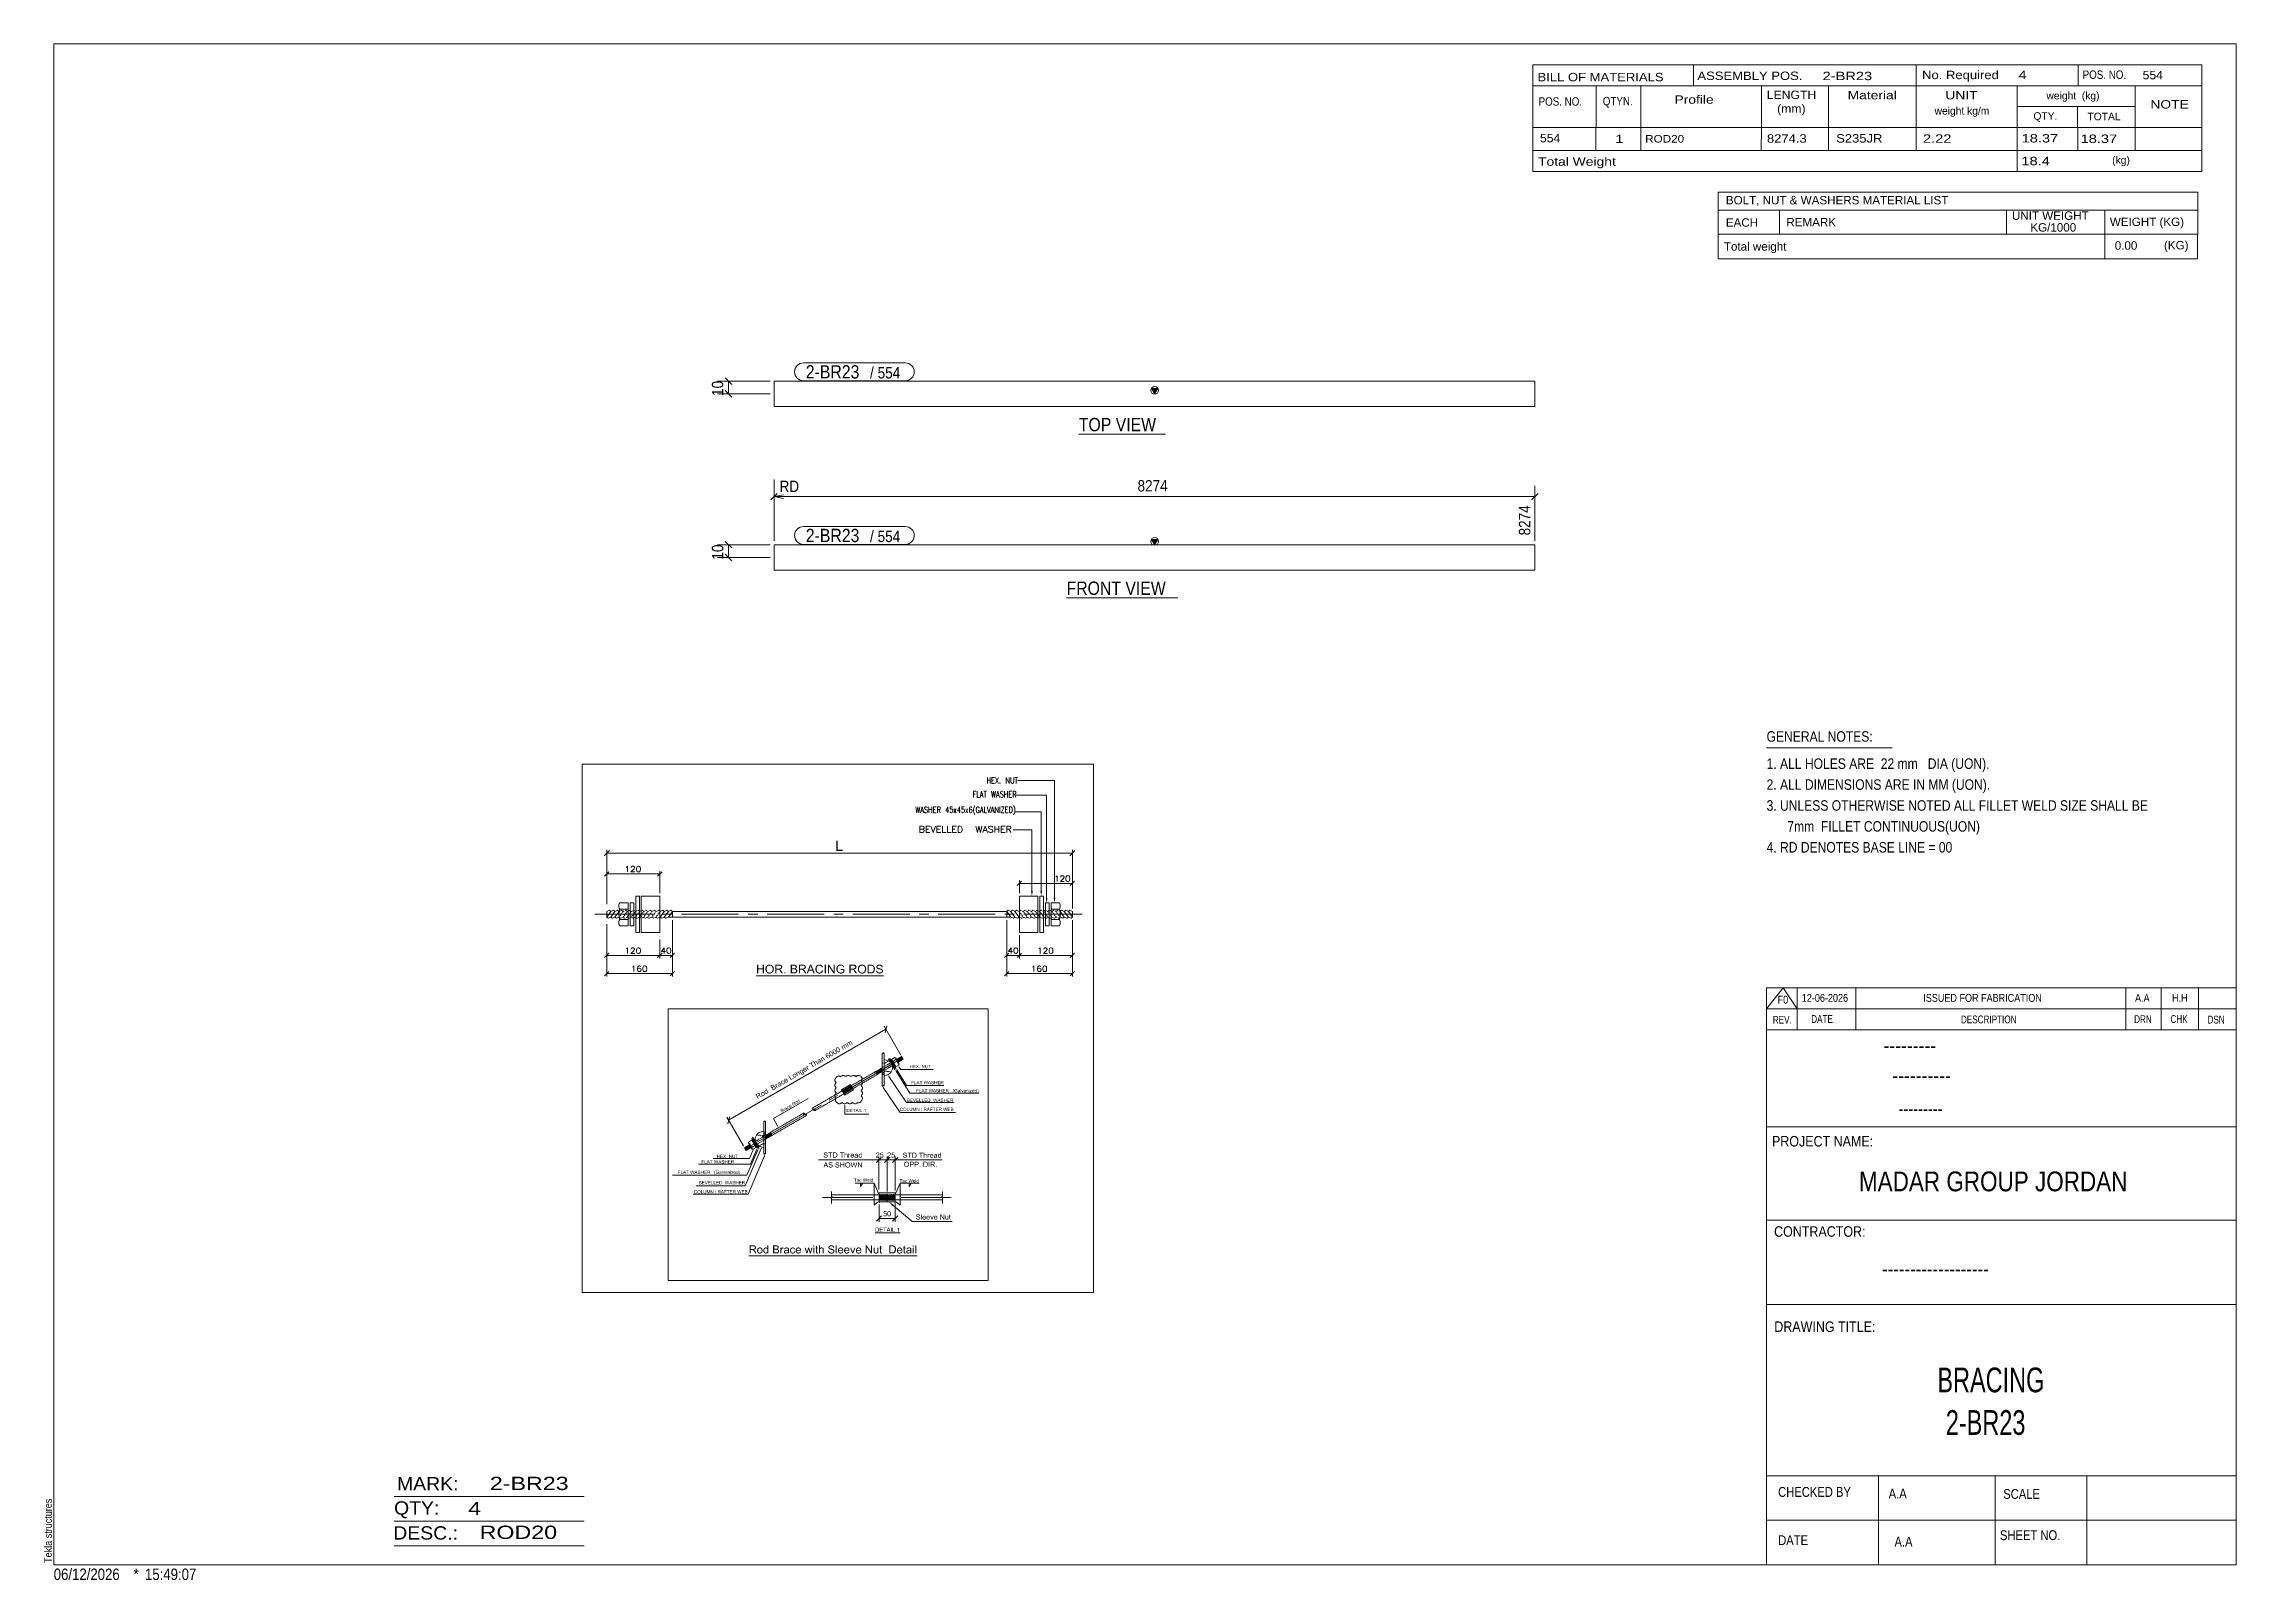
# Model space of a CAD drawing. Header units: millimetres. Extents: x 2 to 579, y 1 to 405.
import ezdxf

# ---------------------------------------------------------------- set-up
doc = ezdxf.new("R2010")
doc.units = ezdxf.units.MM
doc.linetypes.add('XKITLINE00', pattern=[0])
for name, color, linetype, lineweight in [('Dimensions', 7, 'Continuous', 0), ('DrawingSheet', 5, 'Continuous', 0), ('GraphicObject', 6, 'Continuous', 0), ('LinkedObject', 7, 'Continuous', 0), ('OtherObjectType', 7, 'Continuous', 0), ('Part', 2, 'Continuous', 0), ('PartMark', 7, 'Continuous', 0)]:
    doc.layers.add(name, color=color, linetype=linetype, lineweight=lineweight)
doc.styles.add('@ARIAL_UNICODE_MS_BOLD', font='ARIAL.TTF')
doc.styles.add('ARIAL', font='ARIAL.TTF')
doc.styles.add('ARIAL_NARROW', font='ARIALN.TTF')
doc.styles.add('COMIC_SANS_MS_BOLD', font='COMICBD.TTF')
doc.styles.add('SWIS721_EX_BT', font='ARIAL.TTF')
doc.styles.add('SWISSE', font='ARIAL.TTF')

# ---------------------------------------------------------------- blocks, each defined once
blk = doc.blocks.new('*A1')
at = {"layer": 'Part'}
blk.add_hatch(color=2, dxfattribs=at).paths.add_polyline_path([(293.75, 274.66), (295.35, 274.66), (294.55, 273.26)], flags=17)
at = {"layer": 'Part', "color": 2, "linetype": 'XKITLINE00', "lineweight": 0}
for p, q in [((194.45, 273.26), (294.45, 273.26)), ((194.45, 267.56), (194.45, 273.26)), ((294.55, 273.26), (293.75, 274.66)), ((293.75, 274.66), (295.35, 274.66)), ((295.35, 274.66), (294.55, 273.26)), ((294.55, 273.26), (394.55, 273.26)), ((394.55, 273.26), (394.55, 266.59)), ((194.45, 266.59), (194.45, 267.56)), ((294.45, 266.59), (194.45, 266.59)), ((394.55, 266.59), (294.55, 266.59))]:
    blk.add_line(p, q, dxfattribs=at)
blk.add_circle((294.55, 274.16), 1, dxfattribs=at)
blk = doc.blocks.new('*A2')
at = {"layer": 'Part'}
blk.add_hatch(color=2, dxfattribs=at).paths.add_polyline_path([(293.75, 314.36), (295.35, 314.36), (294.55, 312.96)], flags=17)
at = {"layer": 'Part', "color": 2, "linetype": 'XKITLINE00', "lineweight": 0}
for p, q in [((294.45, 316.29), (194.45, 316.29)), ((194.45, 316.29), (194.45, 309.62)), ((294.55, 312.96), (293.75, 314.36)), ((293.75, 314.36), (295.35, 314.36)), ((394.55, 316.29), (294.55, 316.29)), ((295.35, 314.36), (294.55, 312.96)), ((394.55, 309.62), (394.55, 316.29)), ((194.45, 309.62), (294.45, 309.62)), ((294.55, 309.62), (394.55, 309.62))]:
    blk.add_line(p, q, dxfattribs=at)
blk.add_circle((294.55, 313.86), 1, dxfattribs=at)
blk = doc.blocks.new('*A3')
at = {"layer": 'GraphicObject', "color": 3, "linetype": 'XKITLINE00', "lineweight": 0}
for p, q in [((278.51, 215.56), (143.95, 215.56)), ((143.95, 215.56), (143.95, 76.6)), ((278.51, 76.6), (278.51, 215.56)), ((143.95, 76.6), (278.51, 76.6))]:
    blk.add_line(p, q, dxfattribs=at)
blk = doc.blocks.new('*A4')
at = {"layer": 'LinkedObject'}
for color, points in [(7, [(211.2, 195.45), (210.85, 192.75), (210.85, 195.45)]), (7, [(211.2, 193.07), (210.85, 192.75), (211.2, 195.45)]), (7, [(210.85, 192.75), (211.2, 193.07), (212.53, 192.75)]), (7, [(212.53, 192.75), (211.2, 193.07), (212.53, 193.07)]), (1, [(262.5, 182.17), (262.27, 180.82), (262.05, 182.17)]), (1, [(264.94, 182.23), (264.71, 180.88), (264.49, 182.23)]), (1, [(266.35, 180.39), (266.13, 179.04), (265.9, 180.39)]), (1, [(268.45, 180.43), (268.22, 179.08), (268, 180.43)]), (7, [(190.29, 161.88), (189.99, 160.53), (189.99, 162.82)]), (7, [(190.29, 161.88), (189.99, 162.82), (190.29, 162.82)]), (7, [(190.29, 161.61), (189.99, 160.53), (190.29, 161.88)]), (7, [(189.99, 160.53), (190.29, 161.61), (190.29, 160.53)]), (7, [(190.29, 161.88), (191.48, 161.61), (190.29, 161.61)]), (7, [(191.48, 161.88), (191.48, 161.61), (190.29, 161.88)]), (7, [(191.78, 162.82), (191.48, 161.88), (191.48, 162.82)]), (7, [(191.48, 161.61), (191.48, 161.88), (191.78, 162.82)]), (7, [(191.48, 161.61), (191.78, 162.82), (191.78, 160.53)]), (7, [(191.48, 161.61), (191.78, 160.53), (191.48, 160.53)]), (7, [(192.5, 162.53), (192.19, 161.64), (192.35, 162.37)]), (7, [(192.62, 162.26), (192.19, 161.64), (192.5, 162.53)]), (7, [(192.35, 162.37), (192.19, 161.64), (192.19, 161.93)]), (7, [(192.5, 161.9), (192.19, 161.64), (192.62, 162.26)]), (7, [(192.19, 161.64), (192.5, 161.9), (192.5, 161.64)]), (7, [(192.19, 161.64), (192.5, 161.43), (192.19, 161.49)]), (7, [(192.5, 161.43), (192.19, 161.64), (192.5, 161.64)]), (7, [(192.19, 161.49), (192.5, 161.43), (192.26, 161.21)]), (7, [(193.05, 162.86), (192.5, 162.53), (192.65, 162.7)]), (7, [(193.29, 162.86), (192.5, 162.53), (193.05, 162.86)]), (7, [(193.13, 162.6), (192.5, 162.53), (193.29, 162.86)]), (7, [(192.85, 162.49), (192.5, 162.53), (193.13, 162.6)]), (7, [(192.5, 162.53), (192.85, 162.49), (192.74, 162.37)]), (7, [(192.62, 162.26), (192.5, 162.53), (192.74, 162.37)]), (7, [(193.13, 162.6), (193.29, 162.86), (193.29, 162.6)]), (7, [(193.29, 162.86), (193.4, 162.6), (193.29, 162.6)]), (7, [(193.73, 162.78), (193.29, 162.86), (193.45, 162.86)]), (7, [(193.86, 162.7), (193.29, 162.86), (193.73, 162.78)]), (7, [(193.61, 162.54), (193.29, 162.86), (193.86, 162.7)]), (7, [(193.4, 162.6), (193.29, 162.86), (193.61, 162.54)]), (7, [(193.61, 162.54), (193.86, 162.7), (193.7, 162.48)]), (7, [(193.86, 162.7), (193.79, 162.42), (193.7, 162.48)]), (7, [(193.79, 162.42), (193.86, 162.7), (193.93, 162.26)]), (7, [(194.18, 162.42), (193.86, 162.7), (193.99, 162.63)]), (7, [(194.25, 162.28), (193.86, 162.7), (194.18, 162.42)]), (7, [(193.93, 162.26), (193.86, 162.7), (194.25, 162.28)]), (7, [(193.93, 162.26), (194.25, 162.28), (193.97, 162.16)]), (7, [(193.96, 161.11), (194.38, 161.67), (194.24, 161.05)]), (7, [(194.07, 161.45), (194.38, 161.67), (193.96, 161.11)]), (7, [(194.25, 162.28), (194.02, 162.05), (193.97, 162.16)]), (7, [(194.02, 162.05), (194.25, 162.28), (194.07, 161.81)]), (7, [(194.07, 161.81), (194.25, 162.28), (194.38, 161.84)]), (7, [(194.07, 161.67), (194.38, 161.84), (194.38, 161.67)]), (7, [(194.07, 161.81), (194.38, 161.84), (194.07, 161.67)]), (7, [(194.38, 161.67), (194.07, 161.45), (194.07, 161.67)]), (7, [(194.24, 161.05), (194.38, 161.67), (194.31, 161.19)]), (7, [(194.38, 161.84), (194.25, 162.28), (194.31, 162.15)]), (7, [(194.31, 161.19), (194.38, 161.67), (194.38, 161.5)]), (7, [(195.08, 161.81), (194.78, 160.53), (194.78, 162.82)]), (7, [(194.78, 162.82), (195.08, 162.57), (195.08, 161.81)]), (7, [(195.8, 162.57), (194.78, 162.82), (195.79, 162.82)]), (7, [(195.08, 162.57), (194.78, 162.82), (195.8, 162.57)]), (7, [(195.08, 161.81), (195.08, 161.55), (194.78, 160.53)]), (7, [(194.78, 160.53), (195.08, 161.55), (195.08, 160.53)]), (7, [(195.43, 161.55), (195.08, 161.81), (195.73, 161.81)]), (7, [(195.08, 161.55), (195.08, 161.81), (195.43, 161.55)]), (7, [(195.43, 161.55), (195.73, 161.81), (195.49, 161.55)]), (7, [(195.49, 161.55), (195.73, 161.81), (195.57, 161.54)]), (7, [(195.57, 161.54), (195.73, 161.81), (195.6, 161.53)]), (7, [(195.6, 161.53), (195.73, 161.81), (195.63, 161.53)]), (7, [(195.63, 161.53), (195.73, 161.81), (195.7, 161.5)]), (7, [(195.7, 161.5), (195.73, 161.81), (195.83, 161.81)]), (7, [(195.7, 161.5), (195.83, 161.81), (195.73, 161.47)]), (7, [(195.83, 161.81), (195.96, 161.57), (195.73, 161.47)]), (7, [(195.73, 161.47), (195.96, 161.57), (195.77, 161.45)]), (7, [(195.96, 161.57), (195.84, 161.38), (195.77, 161.45)]), (7, [(195.79, 162.82), (195.93, 162.57), (195.8, 162.57)]), (7, [(196.17, 162.79), (195.79, 162.82), (195.94, 162.82)]), (7, [(196.25, 162.76), (195.79, 162.82), (196.17, 162.79)]), (7, [(196.11, 162.51), (195.79, 162.82), (196.25, 162.76)]), (7, [(195.93, 162.57), (195.79, 162.82), (196.11, 162.51)]), (7, [(195.99, 161.83), (195.96, 161.57), (195.83, 161.81)]), (7, [(196.02, 161.54), (195.84, 161.38), (195.96, 161.57)]), (7, [(195.84, 161.38), (196.02, 161.54), (195.89, 161.32)]), (7, [(195.89, 161.32), (196.02, 161.54), (195.93, 161.27)]), (7, [(195.93, 161.27), (196.02, 161.54), (196.14, 161.46)]), (7, [(196.14, 161.46), (196.04, 161.11), (195.93, 161.27)]), (7, [(195.96, 161.57), (195.99, 161.83), (196.12, 161.59)]), (7, [(196.05, 161.85), (196.44, 161.78), (195.99, 161.83)]), (7, [(196.36, 161.7), (195.99, 161.83), (196.44, 161.78)]), (7, [(196.12, 161.59), (195.99, 161.83), (196.36, 161.7)]), (7, [(196.14, 161.46), (196.02, 161.54), (196.11, 161.49)]), (7, [(196.21, 161.4), (196.04, 161.11), (196.14, 161.46)]), (7, [(196.11, 161.87), (196.44, 161.78), (196.05, 161.85)]), (7, [(196.25, 162.76), (196.17, 162.46), (196.11, 162.51)]), (7, [(196.44, 161.78), (196.11, 161.87), (196.2, 161.94)]), (7, [(196.33, 162.72), (196.17, 162.46), (196.25, 162.76)]), (7, [(196.17, 162.46), (196.33, 162.72), (196.23, 162.41)]), (7, [(196.23, 161.99), (196.44, 161.78), (196.2, 161.94)]), (7, [(196.23, 162.41), (196.33, 162.72), (196.51, 162.54)]), (7, [(196.51, 162.54), (196.29, 162.28), (196.23, 162.41)]), (7, [(196.26, 162.04), (196.44, 161.78), (196.23, 161.99)]), (7, [(196.26, 162.04), (196.6, 162.19), (196.44, 161.78)]), (7, [(196.29, 162.14), (196.6, 162.19), (196.26, 162.04)]), (7, [(196.55, 162.46), (196.29, 162.28), (196.51, 162.54)]), (7, [(196.6, 162.29), (196.29, 162.28), (196.55, 162.46)]), (7, [(196.6, 162.19), (196.29, 162.28), (196.6, 162.29)]), (7, [(196.29, 162.28), (196.6, 162.19), (196.29, 162.19)]), (7, [(196.6, 162.19), (196.29, 162.14), (196.29, 162.19)]), (7, [(196.51, 162.54), (196.33, 162.72), (196.46, 162.62)]), (7, [(196.44, 161.78), (196.6, 162.19), (196.52, 161.87)]), (7, [(196.52, 161.87), (196.6, 162.19), (196.6, 162.07)]), (7, [(198.84, 162.82), (199.14, 161.59), (198.84, 160.53)]), (7, [(199.14, 161.86), (199.14, 161.59), (198.84, 162.82)]), (7, [(198.84, 162.82), (199.14, 162.55), (199.14, 161.86)]), (7, [(199.6, 162.55), (198.84, 162.82), (199.7, 162.82)]), (7, [(199.14, 162.55), (198.84, 162.82), (199.6, 162.55)]), (7, [(198.84, 160.53), (199.14, 161.59), (199.14, 160.8)]), (7, [(199.67, 161.59), (199.14, 161.86), (199.63, 161.86)]), (7, [(199.14, 161.59), (199.14, 161.86), (199.67, 161.59)]), (7, [(199.6, 162.55), (199.7, 162.82), (199.72, 162.55)]), (7, [(199.78, 161.59), (199.63, 161.86), (199.74, 161.86)]), (7, [(199.67, 161.59), (199.63, 161.86), (199.78, 161.59)]), (7, [(199.7, 162.82), (199.89, 162.53), (199.72, 162.55)]), (7, [(199.83, 162.82), (199.89, 162.53), (199.7, 162.82)]), (7, [(199.88, 161.87), (200.13, 161.75), (199.74, 161.86)]), (7, [(199.74, 161.86), (200.13, 161.75), (199.78, 161.59)]), (7, [(199.78, 161.59), (200.13, 161.75), (199.95, 161.57)]), (7, [(200.04, 162.78), (199.89, 162.53), (199.83, 162.82)]), (7, [(199.92, 161.88), (200.21, 161.79), (199.88, 161.87)]), (7, [(200.13, 161.75), (199.88, 161.87), (200.21, 161.79)]), (7, [(199.89, 162.53), (200.04, 162.78), (199.95, 162.52)]), (7, [(199.98, 161.9), (200.21, 161.79), (199.92, 161.88)]), (7, [(199.95, 162.52), (200.04, 162.78), (200, 162.5)]), (7, [(200.13, 161.75), (200, 161.55), (199.95, 161.57)]), (7, [(200.07, 161.96), (200.21, 161.79), (199.98, 161.9)]), (7, [(200, 162.5), (200.04, 162.78), (200.12, 162.75)]), (7, [(200.12, 162.75), (200.07, 162.44), (200, 162.5)]), (7, [(200, 161.55), (200.13, 161.75), (200.06, 161.53)]), (7, [(200.06, 161.53), (200.13, 161.75), (200.15, 161.46)]), (7, [(200.19, 162.71), (200.07, 162.44), (200.12, 162.75)]), (7, [(200.32, 162.61), (200.07, 162.44), (200.19, 162.71)]), (7, [(200.36, 162.53), (200.07, 162.44), (200.32, 162.61)]), (7, [(200.07, 162.44), (200.36, 162.53), (200.1, 162.4)]), (7, [(200.37, 161.96), (200.07, 161.96), (200.13, 162.04)]), (7, [(200.33, 161.89), (200.07, 161.96), (200.37, 161.96)]), (7, [(200.21, 161.79), (200.07, 161.96), (200.33, 161.89)]), (7, [(200.36, 162.53), (200.13, 162.35), (200.1, 162.4)]), (7, [(200.13, 162.35), (200.36, 162.53), (200.16, 162.25)]), (7, [(200.13, 162.04), (200.45, 162.23), (200.37, 161.96)]), (7, [(200.16, 162.14), (200.45, 162.23), (200.13, 162.04)]), (7, [(200.4, 161.61), (200.13, 161.75), (200.24, 161.72)]), (7, [(200.15, 161.46), (200.13, 161.75), (200.4, 161.61)]), (7, [(200.15, 161.46), (200.4, 161.61), (200.19, 161.42)]), (7, [(200.16, 162.25), (200.36, 162.53), (200.45, 162.23)]), (7, [(200.45, 162.23), (200.16, 162.2), (200.16, 162.25)]), (7, [(200.16, 162.2), (200.45, 162.23), (200.16, 162.14)]), (7, [(200.19, 161.42), (200.4, 161.61), (200.22, 161.37)]), (7, [(200.22, 161.37), (200.4, 161.61), (200.45, 161.54)]), (7, [(200.45, 161.54), (200.25, 161.26), (200.22, 161.37)]), (7, [(200.51, 161.47), (200.25, 161.26), (200.45, 161.54)]), (7, [(200.56, 161.29), (200.25, 161.26), (200.51, 161.47)]), (7, [(200.45, 162.31), (200.36, 162.53), (200.41, 162.46)]), (7, [(200.45, 162.23), (200.36, 162.53), (200.45, 162.31)]), (7, [(200.37, 161.96), (200.45, 162.23), (200.41, 162.02)]), (7, [(200.41, 162.02), (200.45, 162.23), (200.45, 162.16)]), (7, [(201.29, 161.81), (200.98, 160.53), (200.98, 162.82)]), (7, [(200.98, 162.82), (201.29, 162.57), (201.29, 161.81)]), (7, [(202.01, 162.57), (200.98, 162.82), (202, 162.82)]), (7, [(201.29, 162.57), (200.98, 162.82), (202.01, 162.57)]), (7, [(201.29, 161.81), (201.29, 161.55), (200.98, 160.53)]), (7, [(200.98, 160.53), (201.29, 161.55), (201.29, 160.53)]), (7, [(201.64, 161.55), (201.29, 161.81), (201.94, 161.81)]), (7, [(201.29, 161.55), (201.29, 161.81), (201.64, 161.55)]), (7, [(201.64, 161.55), (201.94, 161.81), (201.69, 161.55)]), (7, [(201.69, 161.55), (201.94, 161.81), (201.78, 161.54)]), (7, [(201.78, 161.54), (201.94, 161.81), (201.8, 161.53)]), (7, [(201.8, 161.53), (201.94, 161.81), (201.84, 161.53)]), (7, [(201.84, 161.53), (201.94, 161.81), (201.91, 161.5)]), (7, [(201.91, 161.5), (201.94, 161.81), (202.04, 161.81)]), (7, [(201.91, 161.5), (202.04, 161.81), (201.94, 161.47)]), (7, [(202.04, 161.81), (202.17, 161.57), (201.94, 161.47)]), (7, [(201.94, 161.47), (202.17, 161.57), (201.98, 161.45)]), (7, [(202.17, 161.57), (202.05, 161.38), (201.98, 161.45)]), (7, [(202, 162.82), (202.14, 162.57), (202.01, 162.57)]), (7, [(202.38, 162.79), (202, 162.82), (202.15, 162.82)]), (7, [(202.46, 162.76), (202, 162.82), (202.38, 162.79)]), (7, [(202.32, 162.51), (202, 162.82), (202.46, 162.76)]), (7, [(202.14, 162.57), (202, 162.82), (202.32, 162.51)]), (7, [(202.2, 161.83), (202.17, 161.57), (202.04, 161.81)]), (7, [(202.23, 161.54), (202.05, 161.38), (202.17, 161.57)]), (7, [(202.05, 161.38), (202.23, 161.54), (202.1, 161.32)]), (7, [(202.1, 161.32), (202.23, 161.54), (202.14, 161.27)]), (7, [(202.14, 161.27), (202.23, 161.54), (202.35, 161.46)]), (7, [(202.35, 161.46), (202.25, 161.11), (202.14, 161.27)]), (7, [(202.17, 161.57), (202.2, 161.83), (202.33, 161.59)]), (7, [(202.26, 161.85), (202.65, 161.78), (202.2, 161.83)]), (7, [(202.57, 161.7), (202.2, 161.83), (202.65, 161.78)]), (7, [(202.33, 161.59), (202.2, 161.83), (202.57, 161.7)]), (7, [(202.35, 161.46), (202.23, 161.54), (202.32, 161.49)]), (7, [(202.41, 161.4), (202.25, 161.11), (202.35, 161.46)]), (7, [(202.32, 161.87), (202.65, 161.78), (202.26, 161.85)]), (7, [(202.46, 162.76), (202.38, 162.46), (202.32, 162.51)]), (7, [(202.65, 161.78), (202.32, 161.87), (202.41, 161.94)]), (7, [(202.54, 162.72), (202.38, 162.46), (202.46, 162.76)]), (7, [(202.38, 162.46), (202.54, 162.72), (202.44, 162.41)]), (7, [(202.44, 161.99), (202.65, 161.78), (202.41, 161.94)]), (7, [(202.44, 162.41), (202.54, 162.72), (202.71, 162.54)]), (7, [(202.71, 162.54), (202.5, 162.28), (202.44, 162.41)]), (7, [(202.47, 162.04), (202.65, 161.78), (202.44, 161.99)]), (7, [(202.47, 162.04), (202.81, 162.19), (202.65, 161.78)]), (7, [(202.5, 162.14), (202.81, 162.19), (202.47, 162.04)]), (7, [(202.76, 162.46), (202.5, 162.28), (202.71, 162.54)]), (7, [(202.81, 162.29), (202.5, 162.28), (202.76, 162.46)]), (7, [(202.81, 162.19), (202.5, 162.28), (202.81, 162.29)]), (7, [(202.5, 162.28), (202.81, 162.19), (202.5, 162.19)]), (7, [(202.81, 162.19), (202.5, 162.14), (202.5, 162.19)]), (7, [(202.71, 162.54), (202.54, 162.72), (202.67, 162.62)]), (7, [(202.65, 161.78), (202.81, 162.19), (202.73, 161.87)]), (7, [(202.73, 161.87), (202.81, 162.19), (202.81, 162.07)]), (7, [(203.91, 162.82), (203.94, 162.14), (203.03, 160.53)]), (7, [(203.03, 160.53), (203.94, 162.14), (203.69, 161.47)]), (7, [(203.6, 161.22), (203.03, 160.53), (203.69, 161.47)]), (7, [(203.69, 161.47), (204.56, 161.22), (203.6, 161.22)]), (7, [(204.47, 161.47), (204.56, 161.22), (203.69, 161.47)]), (7, [(203.94, 162.14), (203.91, 162.82), (203.98, 162.25)]), (7, [(203.98, 162.25), (203.91, 162.82), (204.04, 162.47)]), (7, [(204.04, 162.47), (203.91, 162.82), (204.07, 162.58)]), (7, [(204.24, 162.82), (204.07, 162.58), (203.91, 162.82)]), (7, [(204.07, 162.58), (204.24, 162.82), (204.09, 162.48)]), (7, [(204.09, 162.48), (204.24, 162.82), (204.17, 162.25)]), (7, [(204.17, 162.25), (204.24, 162.82), (204.23, 162.1)]), (7, [(204.23, 162.1), (204.24, 162.82), (204.47, 161.47)]), (7, [(204.47, 161.47), (204.24, 162.82), (204.56, 161.22)]), (7, [(204.56, 161.22), (204.24, 162.82), (205.17, 160.53)]), (7, [(205.67, 162.03), (205.33, 161.87), (205.4, 162.18)]), (7, [(205.64, 161.81), (205.33, 161.87), (205.67, 162.03)]), (7, [(205.33, 161.87), (205.64, 161.81), (205.33, 161.69)]), (7, [(205.33, 161.69), (205.64, 161.81), (205.64, 161.69)]), (7, [(205.64, 161.69), (205.33, 161.53), (205.33, 161.69)]), (7, [(205.64, 161.55), (205.33, 161.53), (205.64, 161.69)]), (7, [(205.64, 161.55), (205.45, 161.08), (205.33, 161.53)]), (7, [(205.33, 161.53), (205.45, 161.08), (205.39, 161.22)]), (7, [(205.71, 162.13), (205.4, 162.18), (205.46, 162.31)]), (7, [(205.67, 162.03), (205.4, 162.18), (205.71, 162.13)]), (7, [(205.68, 161.29), (205.45, 161.08), (205.64, 161.55)]), (7, [(205.53, 162.45), (205.87, 162.41), (205.46, 162.31)]), (7, [(205.46, 162.31), (205.87, 162.41), (205.75, 162.24)]), (7, [(205.71, 162.13), (205.46, 162.31), (205.75, 162.24)]), (7, [(205.73, 162.65), (205.87, 162.41), (205.53, 162.45)]), (7, [(205.85, 162.72), (205.87, 162.41), (205.73, 162.65)]), (7, [(205.98, 162.79), (206.27, 162.6), (205.85, 162.72)]), (7, [(205.85, 162.72), (206.27, 162.6), (206.05, 162.53)]), (7, [(205.87, 162.41), (205.85, 162.72), (205.96, 162.47)]), (7, [(205.96, 162.47), (205.85, 162.72), (206.05, 162.53)]), (7, [(206.25, 162.86), (206.27, 162.6), (205.98, 162.79)]), (7, [(206.41, 162.86), (206.27, 162.6), (206.25, 162.86)]), (7, [(206.27, 162.6), (206.41, 162.86), (206.4, 162.6)]), (7, [(206.41, 162.86), (206.51, 162.6), (206.4, 162.6)]), (7, [(206.87, 162.77), (206.41, 162.86), (206.58, 162.86)]), (7, [(206.98, 162.68), (206.41, 162.86), (206.87, 162.77)]), (7, [(206.7, 162.54), (206.41, 162.86), (206.98, 162.68)]), (7, [(206.51, 162.6), (206.41, 162.86), (206.7, 162.54)]), (7, [(206.7, 162.54), (206.98, 162.68), (206.78, 162.48)]), (7, [(206.98, 162.68), (206.86, 162.43), (206.78, 162.48)]), (7, [(206.86, 162.43), (206.98, 162.68), (206.97, 162.24)]), (7, [(206.97, 162.24), (206.98, 162.68), (207.31, 162.19)]), (7, [(206.97, 162.24), (207.31, 162.19), (207.01, 162.12)]), (7, [(207.26, 162.35), (206.98, 162.68), (207.1, 162.59)]), (7, [(207.31, 162.19), (206.98, 162.68), (207.26, 162.35)]), (7, [(208.07, 162.82), (207.77, 160.53), (207.77, 162.82)]), (7, [(208.07, 160.53), (207.77, 160.53), (208.07, 162.82)]), (7, [(208.6, 162.82), (208.89, 162.33), (208.6, 160.53)]), (7, [(208.89, 162.33), (208.6, 162.82), (208.91, 162.82)]), (7, [(208.6, 160.53), (208.89, 162.33), (208.89, 160.53)]), (7, [(208.89, 162.33), (208.91, 162.82), (210.09, 160.53)]), (7, [(210.09, 160.53), (208.91, 162.82), (210.11, 161.02)]), (7, [(210.4, 162.82), (210.11, 161.02), (210.11, 162.82)]), (7, [(210.4, 160.53), (210.11, 161.02), (210.4, 162.82)]), (7, [(210.97, 162.29), (210.83, 161.83), (210.9, 162.14)]), (7, [(211.19, 162.04), (210.83, 161.83), (210.97, 162.29)]), (7, [(211.15, 161.81), (210.83, 161.83), (211.19, 162.04)]), (7, [(210.83, 161.83), (211.15, 161.81), (210.83, 161.66)]), (7, [(210.83, 161.66), (211.15, 161.81), (211.15, 161.68)]), (7, [(211.15, 161.53), (210.83, 161.66), (211.15, 161.68)]), (7, [(210.83, 161.66), (210.97, 161.05), (210.83, 161.49)]), (7, [(211.15, 161.53), (210.97, 161.05), (210.83, 161.66)]), (7, [(210.83, 161.49), (210.97, 161.05), (210.9, 161.19)]), (7, [(211.38, 162.72), (210.97, 162.29), (211.24, 162.65)]), (7, [(211.55, 162.5), (210.97, 162.29), (211.38, 162.72)]), (7, [(211.24, 162.65), (210.97, 162.29), (211.04, 162.43)]), (7, [(211.42, 162.42), (210.97, 162.29), (211.55, 162.5)]), (7, [(211.38, 162.37), (210.97, 162.29), (211.42, 162.42)]), (7, [(211.33, 162.32), (210.97, 162.29), (211.38, 162.37)]), (7, [(211.26, 162.2), (210.97, 162.29), (211.33, 162.32)]), (7, [(210.97, 162.29), (211.26, 162.2), (211.23, 162.14)]), (7, [(211.19, 162.04), (210.97, 162.29), (211.23, 162.14)]), (7, [(211.2, 161.27), (210.97, 161.05), (211.15, 161.53)]), (7, [(211.81, 162.86), (211.38, 162.72), (211.51, 162.79)]), (7, [(211.88, 162.6), (211.38, 162.72), (211.81, 162.86)]), (7, [(211.38, 162.72), (211.62, 162.53), (211.55, 162.5)]), (7, [(211.62, 162.53), (211.38, 162.72), (211.7, 162.57)]), (7, [(211.7, 162.57), (211.38, 162.72), (211.88, 162.6)]), (7, [(211.98, 162.6), (211.81, 162.86), (211.98, 162.86)]), (7, [(211.88, 162.6), (211.81, 162.86), (211.98, 162.6)]), (7, [(211.98, 162.86), (212.07, 162.6), (211.98, 162.6)]), (7, [(212.1, 162.86), (212.07, 162.6), (211.98, 162.86)]), (7, [(211.98, 161.7), (212.65, 161.43), (211.98, 161.43)]), (7, [(212.95, 161.7), (212.65, 161.43), (211.98, 161.7)]), (7, [(212.07, 162.6), (212.1, 162.86), (212.22, 162.57)]), (7, [(212.43, 162.78), (212.1, 162.86), (212.33, 162.82)]), (7, [(212.22, 162.57), (212.1, 162.86), (212.43, 162.78)]), (7, [(212.22, 162.57), (212.43, 162.78), (212.29, 162.54)]), (7, [(212.43, 162.78), (212.37, 162.51), (212.29, 162.54)]), (7, [(212.37, 162.51), (212.43, 162.78), (212.48, 162.43)]), (7, [(212.68, 162.62), (212.43, 162.78), (212.53, 162.74)]), (7, [(212.74, 162.55), (212.43, 162.78), (212.68, 162.62)]), (7, [(212.48, 162.43), (212.43, 162.78), (212.74, 162.55)]), (7, [(212.48, 162.43), (212.74, 162.55), (212.51, 162.38)]), (7, [(212.74, 162.55), (212.55, 162.33), (212.51, 162.38)]), (7, [(212.55, 162.33), (212.74, 162.55), (212.62, 162.19)]), (7, [(212.62, 162.19), (212.74, 162.55), (212.89, 162.29)]), (7, [(212.62, 162.19), (212.89, 162.29), (212.64, 162.1)]), (7, [(212.64, 162.1), (212.89, 162.29), (212.92, 162.18)]), (7, [(212.65, 161), (212.95, 161.7), (212.95, 160.85)]), (7, [(212.65, 161.43), (212.95, 161.7), (212.65, 161)]), (7, [(212.89, 162.29), (212.74, 162.55), (212.8, 162.48)]), (7, [(214.59, 161.81), (214.29, 160.53), (214.29, 162.82)]), (7, [(214.29, 162.82), (214.59, 162.57), (214.59, 161.81)]), (7, [(215.31, 162.57), (214.29, 162.82), (215.3, 162.82)]), (7, [(214.59, 162.57), (214.29, 162.82), (215.31, 162.57)]), (7, [(214.59, 161.81), (214.59, 161.55), (214.29, 160.53)]), (7, [(214.29, 160.53), (214.59, 161.55), (214.59, 160.53)]), (7, [(214.94, 161.55), (214.59, 161.81), (215.24, 161.81)]), (7, [(214.59, 161.55), (214.59, 161.81), (214.94, 161.55)]), (7, [(214.94, 161.55), (215.24, 161.81), (215, 161.55)]), (7, [(215, 161.55), (215.24, 161.81), (215.08, 161.54)]), (7, [(215.08, 161.54), (215.24, 161.81), (215.11, 161.53)]), (7, [(215.11, 161.53), (215.24, 161.81), (215.14, 161.53)]), (7, [(215.14, 161.53), (215.24, 161.81), (215.21, 161.5)]), (7, [(215.21, 161.5), (215.24, 161.81), (215.34, 161.81)]), (7, [(215.21, 161.5), (215.34, 161.81), (215.25, 161.47)]), (7, [(215.34, 161.81), (215.47, 161.57), (215.25, 161.47)]), (7, [(215.25, 161.47), (215.47, 161.57), (215.28, 161.45)]), (7, [(215.47, 161.57), (215.36, 161.38), (215.28, 161.45)]), (7, [(215.3, 162.82), (215.44, 162.57), (215.31, 162.57)]), (7, [(215.68, 162.79), (215.3, 162.82), (215.45, 162.82)]), (7, [(215.76, 162.76), (215.3, 162.82), (215.68, 162.79)]), (7, [(215.62, 162.51), (215.3, 162.82), (215.76, 162.76)]), (7, [(215.44, 162.57), (215.3, 162.82), (215.62, 162.51)]), (7, [(215.5, 161.83), (215.47, 161.57), (215.34, 161.81)]), (7, [(215.53, 161.54), (215.36, 161.38), (215.47, 161.57)]), (7, [(215.36, 161.38), (215.53, 161.54), (215.4, 161.32)]), (7, [(215.4, 161.32), (215.53, 161.54), (215.44, 161.27)]), (7, [(215.44, 161.27), (215.53, 161.54), (215.65, 161.46)]), (7, [(215.65, 161.46), (215.55, 161.11), (215.44, 161.27)]), (7, [(215.47, 161.57), (215.5, 161.83), (215.63, 161.59)]), (7, [(215.56, 161.85), (215.96, 161.78), (215.5, 161.83)]), (7, [(215.88, 161.7), (215.5, 161.83), (215.96, 161.78)]), (7, [(215.63, 161.59), (215.5, 161.83), (215.88, 161.7)]), (7, [(215.65, 161.46), (215.53, 161.54), (215.62, 161.49)]), (7, [(215.72, 161.4), (215.55, 161.11), (215.65, 161.46)]), (7, [(215.62, 161.87), (215.96, 161.78), (215.56, 161.85)]), (7, [(215.76, 162.76), (215.68, 162.46), (215.62, 162.51)]), (7, [(215.96, 161.78), (215.62, 161.87), (215.71, 161.94)]), (7, [(215.84, 162.72), (215.68, 162.46), (215.76, 162.76)]), (7, [(215.68, 162.46), (215.84, 162.72), (215.74, 162.41)]), (7, [(215.74, 161.99), (215.96, 161.78), (215.71, 161.94)]), (7, [(215.74, 162.41), (215.84, 162.72), (216.02, 162.54)]), (7, [(216.02, 162.54), (215.8, 162.28), (215.74, 162.41)]), (7, [(215.77, 162.04), (215.96, 161.78), (215.74, 161.99)]), (7, [(215.77, 162.04), (216.11, 162.19), (215.96, 161.78)]), (7, [(215.8, 162.14), (216.11, 162.19), (215.77, 162.04)]), (7, [(216.06, 162.46), (215.8, 162.28), (216.02, 162.54)]), (7, [(216.11, 162.29), (215.8, 162.28), (216.06, 162.46)]), (7, [(216.11, 162.19), (215.8, 162.28), (216.11, 162.29)]), (7, [(215.8, 162.28), (216.11, 162.19), (215.8, 162.19)]), (7, [(216.11, 162.19), (215.8, 162.14), (215.8, 162.19)]), (7, [(216.02, 162.54), (215.84, 162.72), (215.97, 162.62)]), (7, [(215.96, 161.78), (216.11, 162.19), (216.03, 161.87)]), (7, [(216.03, 161.87), (216.11, 162.19), (216.11, 162.07)]), (7, [(216.8, 162.53), (216.49, 161.64), (216.65, 162.37)]), (7, [(216.92, 162.26), (216.49, 161.64), (216.8, 162.53)]), (7, [(216.65, 162.37), (216.49, 161.64), (216.49, 161.93)]), (7, [(216.81, 161.9), (216.49, 161.64), (216.92, 162.26)]), (7, [(216.49, 161.64), (216.81, 161.9), (216.81, 161.64)]), (7, [(216.49, 161.64), (216.81, 161.43), (216.49, 161.49)]), (7, [(216.81, 161.43), (216.49, 161.64), (216.81, 161.64)]), (7, [(216.49, 161.49), (216.81, 161.43), (216.56, 161.21)]), (7, [(217.35, 162.86), (216.8, 162.53), (216.95, 162.7)]), (7, [(217.59, 162.86), (216.8, 162.53), (217.35, 162.86)]), (7, [(217.43, 162.6), (216.8, 162.53), (217.59, 162.86)]), (7, [(217.15, 162.49), (216.8, 162.53), (217.43, 162.6)]), (7, [(216.8, 162.53), (217.15, 162.49), (217.04, 162.37)]), (7, [(216.92, 162.26), (216.8, 162.53), (217.04, 162.37)]), (7, [(217.43, 162.6), (217.59, 162.86), (217.59, 162.6)]), (7, [(217.59, 162.86), (217.7, 162.6), (217.59, 162.6)]), (7, [(218.03, 162.78), (217.59, 162.86), (217.75, 162.86)]), (7, [(218.16, 162.7), (217.59, 162.86), (218.03, 162.78)]), (7, [(217.91, 162.54), (217.59, 162.86), (218.16, 162.7)]), (7, [(217.7, 162.6), (217.59, 162.86), (217.91, 162.54)]), (7, [(217.91, 162.54), (218.16, 162.7), (218, 162.48)]), (7, [(218.16, 162.7), (218.09, 162.42), (218, 162.48)]), (7, [(218.09, 162.42), (218.16, 162.7), (218.23, 162.26)]), (7, [(218.48, 162.42), (218.16, 162.7), (218.29, 162.63)]), (7, [(218.55, 162.28), (218.16, 162.7), (218.48, 162.42)]), (7, [(218.23, 162.26), (218.16, 162.7), (218.55, 162.28)]), (7, [(218.23, 162.26), (218.55, 162.28), (218.28, 162.16)]), (7, [(218.26, 161.11), (218.68, 161.67), (218.54, 161.05)]), (7, [(218.37, 161.45), (218.68, 161.67), (218.26, 161.11)]), (7, [(218.55, 162.28), (218.32, 162.05), (218.28, 162.16)]), (7, [(218.32, 162.05), (218.55, 162.28), (218.37, 161.81)]), (7, [(218.37, 161.81), (218.55, 162.28), (218.68, 161.84)]), (7, [(218.37, 161.67), (218.68, 161.84), (218.68, 161.67)]), (7, [(218.37, 161.81), (218.68, 161.84), (218.37, 161.67)]), (7, [(218.68, 161.67), (218.37, 161.45), (218.37, 161.67)]), (7, [(218.54, 161.05), (218.68, 161.67), (218.61, 161.19)]), (7, [(218.68, 161.84), (218.55, 162.28), (218.61, 162.15)]), (7, [(218.61, 161.19), (218.68, 161.67), (218.68, 161.5)]), (7, [(219.07, 162.82), (219.37, 162.55), (219.07, 160.53)]), (7, [(219.85, 162.55), (219.07, 162.82), (219.86, 162.82)]), (7, [(219.37, 162.55), (219.07, 162.82), (219.85, 162.55)]), (7, [(219.07, 160.53), (219.37, 162.55), (219.37, 160.8)]), (7, [(219.86, 162.82), (219.99, 162.55), (219.85, 162.55)]), (7, [(219.99, 162.82), (219.99, 162.55), (219.86, 162.82)]), (7, [(219.99, 162.82), (220.18, 162.52), (219.99, 162.55)]), (7, [(220.2, 162.8), (220.18, 162.52), (219.99, 162.82)]), (7, [(220.27, 162.78), (220.18, 162.52), (220.2, 162.8)]), (7, [(220.27, 162.78), (220.25, 162.5), (220.18, 162.52)]), (7, [(220.25, 162.5), (220.27, 162.78), (220.33, 162.47)]), (7, [(220.53, 162.68), (220.27, 162.78), (220.36, 162.76)]), (7, [(220.6, 162.62), (220.27, 162.78), (220.53, 162.68)]), (7, [(220.47, 162.34), (220.27, 162.78), (220.6, 162.62)]), (7, [(220.33, 162.47), (220.27, 162.78), (220.47, 162.34)]), (7, [(220.6, 162.62), (220.53, 162.24), (220.47, 162.34)]), (7, [(220.69, 162.54), (220.53, 162.24), (220.6, 162.62)]), (7, [(220.83, 162.35), (220.53, 162.24), (220.69, 162.54)]), (7, [(220.53, 162.24), (220.83, 162.35), (220.59, 162.15)]), (7, [(220.59, 162.15), (220.83, 162.35), (220.87, 162.23)]), (7, [(220.87, 162.23), (220.65, 161.87), (220.59, 162.15)]), (7, [(220.62, 161.34), (220.96, 161.56), (220.9, 161.22)]), (7, [(220.65, 161.56), (220.96, 161.56), (220.62, 161.34)]), (7, [(220.92, 162.11), (220.65, 161.87), (220.87, 162.23)]), (7, [(220.96, 161.84), (220.65, 161.87), (220.92, 162.11)]), (7, [(220.96, 161.69), (220.65, 161.87), (220.96, 161.84)]), (7, [(220.65, 161.87), (220.96, 161.69), (220.65, 161.69)]), (7, [(220.96, 161.69), (220.65, 161.56), (220.65, 161.69)]), (7, [(220.96, 161.56), (220.65, 161.56), (220.96, 161.69)]), (7, [(220.9, 161.22), (220.96, 161.56), (220.93, 161.33)]), (7, [(221.46, 162.55), (221.36, 162.23), (221.41, 162.47)]), (7, [(221.71, 162.44), (221.36, 162.23), (221.46, 162.55)]), (7, [(221.41, 162.47), (221.36, 162.23), (221.36, 162.31)]), (7, [(221.65, 162.32), (221.36, 162.23), (221.71, 162.44)]), (7, [(221.36, 162.23), (221.65, 162.32), (221.65, 162.25)]), (7, [(221.65, 162.18), (221.36, 162.23), (221.65, 162.25)]), (7, [(221.36, 162.23), (221.65, 162.18), (221.36, 162.15)]), (7, [(221.36, 162.15), (221.65, 162.18), (221.4, 162)]), (7, [(221.4, 162), (221.65, 162.18), (221.44, 161.94)]), (7, [(221.44, 161.94), (221.65, 162.18), (221.7, 162.08)]), (7, [(221.7, 162.08), (221.6, 161.77), (221.44, 161.94)]), (7, [(221.44, 161.94), (221.6, 161.77), (221.48, 161.88)]), (7, [(221.51, 162.62), (221.78, 162.49), (221.46, 162.55)]), (7, [(221.46, 162.55), (221.78, 162.49), (221.71, 162.44)]), (7, [(221.65, 162.74), (221.78, 162.49), (221.51, 162.62)]), (7, [(221.74, 162.04), (221.6, 161.77), (221.7, 162.08)]), (7, [(221.6, 161.77), (221.74, 162.04), (221.68, 161.73)]), (7, [(221.84, 162.54), (221.65, 162.74), (221.75, 162.78)]), (7, [(221.78, 162.49), (221.65, 162.74), (221.84, 162.54)]), (7, [(221.68, 161.73), (221.74, 162.04), (221.78, 162)]), (7, [(221.68, 161.73), (221.78, 162), (221.75, 161.69)]), (7, [(221.84, 162.82), (222.04, 162.59), (221.75, 162.78)]), (7, [(221.75, 162.78), (222.04, 162.59), (221.84, 162.54)]), (7, [(221.75, 161.69), (221.78, 162), (221.97, 161.62)]), (7, [(221.97, 161.62), (221.78, 162), (222.01, 161.92)]), (7, [(222.05, 162.86), (222.04, 162.59), (221.84, 162.82)]), (7, [(221.97, 161.62), (222.01, 161.92), (222.13, 161.58)]), (7, [(222.13, 161.58), (222.01, 161.92), (222.2, 161.88)]), (7, [(222.16, 162.86), (222.04, 162.59), (222.05, 162.86)]), (7, [(222.04, 162.59), (222.16, 162.86), (222.18, 162.59)]), (7, [(222.13, 161.58), (222.2, 161.88), (222.28, 161.55)]), (7, [(222.16, 162.86), (222.31, 162.59), (222.18, 162.59)]), (7, [(222.52, 162.82), (222.16, 162.86), (222.29, 162.86)]), (7, [(222.61, 162.77), (222.16, 162.86), (222.52, 162.82)]), (7, [(222.51, 162.53), (222.16, 162.86), (222.61, 162.77)]), (7, [(222.31, 162.59), (222.16, 162.86), (222.51, 162.53)]), (7, [(222.28, 161.55), (222.2, 161.88), (222.38, 161.84)]), (7, [(222.28, 161.55), (222.38, 161.84), (222.49, 161.49)]), (7, [(222.49, 161.49), (222.38, 161.84), (222.53, 161.47)]), (7, [(222.53, 161.47), (222.38, 161.84), (222.6, 161.45)]), (7, [(222.63, 161.76), (222.6, 161.45), (222.38, 161.84)]), (7, [(222.61, 162.77), (222.57, 162.48), (222.51, 162.53)]), (7, [(222.71, 162.73), (222.57, 162.48), (222.61, 162.77)]), (7, [(222.57, 162.48), (222.71, 162.73), (222.64, 162.42)]), (7, [(222.7, 161.73), (222.6, 161.45), (222.63, 161.76)]), (7, [(222.6, 161.45), (222.7, 161.73), (222.71, 161.38)]), (7, [(222.64, 162.42), (222.71, 162.73), (222.91, 162.53)]), (7, [(222.91, 162.53), (222.72, 162.26), (222.64, 162.42)]), (7, [(222.71, 161.38), (222.7, 161.73), (222.8, 161.69)]), (7, [(222.91, 162.53), (222.71, 162.73), (222.86, 162.61)]), (7, [(222.71, 161.38), (222.8, 161.69), (222.74, 161.34)]), (7, [(222.96, 162.45), (222.72, 162.26), (222.91, 162.53)]), (7, [(223.02, 162.27), (222.72, 162.26), (222.96, 162.45)]), (7, [(223.02, 162.17), (222.72, 162.26), (223.02, 162.27)]), (7, [(222.72, 162.26), (223.02, 162.17), (222.73, 162.15)]), (7, [(222.74, 161.34), (222.8, 161.69), (222.77, 161.3)]), (7, [(222.8, 161.69), (223, 161.5), (222.77, 161.3)]), (7, [(222.77, 161.3), (223, 161.5), (222.8, 161.2)]), (7, [(223, 161.5), (222.8, 161.69), (222.95, 161.57)]), (7, [(222.8, 161.2), (223, 161.5), (223.04, 161.43)]), (7, [(192.26, 161.21), (192.5, 161.43), (192.32, 161.07)]), (7, [(192.32, 161.07), (192.5, 161.43), (192.62, 161.11)]), (7, [(192.62, 161.11), (192.58, 160.73), (192.32, 161.07)]), (7, [(192.32, 161.07), (192.58, 160.73), (192.39, 160.94)]), (7, [(192.73, 160.99), (192.58, 160.73), (192.62, 161.11)]), (7, [(192.58, 160.73), (192.73, 160.99), (192.71, 160.65)]), (7, [(192.71, 160.65), (192.73, 160.99), (192.84, 160.87)]), (7, [(192.84, 160.87), (193.29, 160.49), (192.71, 160.65)]), (7, [(192.71, 160.65), (193.29, 160.49), (192.84, 160.57)]), (7, [(193.12, 160.75), (193.29, 160.49), (192.84, 160.87)]), (7, [(192.84, 160.57), (193.29, 160.49), (193.12, 160.49)]), (7, [(193.29, 160.49), (193.12, 160.75), (193.28, 160.75)]), (7, [(193.46, 160.75), (193.29, 160.49), (193.28, 160.75)]), (7, [(193.29, 160.49), (193.46, 160.75), (193.44, 160.49)]), (7, [(193.44, 160.49), (193.46, 160.75), (193.71, 160.56)]), (7, [(193.84, 160.63), (193.46, 160.75), (193.74, 160.87)]), (7, [(193.71, 160.56), (193.46, 160.75), (193.84, 160.63)]), (7, [(193.85, 160.99), (193.97, 160.7), (193.74, 160.87)]), (7, [(193.74, 160.87), (193.97, 160.7), (193.84, 160.63)]), (7, [(194.24, 161.05), (193.85, 160.99), (193.96, 161.11)]), (7, [(194.17, 160.91), (193.85, 160.99), (194.24, 161.05)]), (7, [(193.97, 160.7), (193.85, 160.99), (194.17, 160.91)]), (7, [(196.33, 161.24), (196.04, 161.11), (196.21, 161.4)]), (7, [(196.04, 161.11), (196.33, 161.24), (196.1, 161.01)]), (7, [(196.1, 161.01), (196.33, 161.24), (196.39, 161.15)]), (7, [(196.1, 161.01), (196.39, 161.15), (196.41, 160.53)]), (7, [(196.41, 160.53), (196.39, 161.15), (196.78, 160.53)]), (7, [(197.44, 160.85), (197.12, 160.53), (197.12, 160.85)]), (7, [(197.44, 160.53), (197.12, 160.53), (197.44, 160.85)]), (7, [(199.14, 160.8), (199.71, 160.53), (198.84, 160.53)]), (7, [(199.71, 160.8), (199.71, 160.53), (199.14, 160.8)]), (7, [(199.71, 160.8), (199.82, 160.53), (199.71, 160.53)]), (7, [(199.78, 160.8), (199.82, 160.53), (199.71, 160.8)]), (7, [(199.89, 160.81), (200, 160.55), (199.78, 160.8)]), (7, [(199.78, 160.8), (200, 160.55), (199.82, 160.53)]), (7, [(199.92, 160.81), (200, 160.55), (199.89, 160.81)]), (7, [(200.08, 160.57), (199.92, 160.81), (199.97, 160.82)]), (7, [(200, 160.55), (199.92, 160.81), (200.08, 160.57)]), (7, [(200.06, 160.85), (200.33, 160.68), (199.97, 160.82)]), (7, [(199.97, 160.82), (200.33, 160.68), (200.08, 160.57)]), (7, [(200.09, 160.87), (200.33, 160.68), (200.06, 160.85)]), (7, [(200.08, 160.57), (200.33, 160.68), (200.15, 160.59)]), (7, [(200.33, 160.68), (200.09, 160.87), (200.13, 160.9)]), (7, [(200.18, 160.96), (200.5, 160.89), (200.13, 160.9)]), (7, [(200.13, 160.9), (200.5, 160.89), (200.33, 160.68)]), (7, [(200.15, 160.59), (200.33, 160.68), (200.28, 160.64)]), (7, [(200.21, 161), (200.5, 160.89), (200.18, 160.96)]), (7, [(200.5, 160.89), (200.21, 161), (200.23, 161.04)]), (7, [(200.23, 161.04), (200.56, 161.19), (200.5, 160.89)]), (7, [(200.25, 161.14), (200.56, 161.19), (200.23, 161.04)]), (7, [(200.56, 161.19), (200.25, 161.26), (200.56, 161.29)]), (7, [(200.25, 161.26), (200.56, 161.19), (200.25, 161.19)]), (7, [(200.56, 161.19), (200.25, 161.14), (200.25, 161.19)]), (7, [(200.33, 160.68), (200.5, 160.89), (200.38, 160.72)]), (7, [(200.38, 160.72), (200.5, 160.89), (200.46, 160.83)]), (7, [(200.5, 160.89), (200.56, 161.19), (200.53, 160.96)]), (7, [(200.53, 160.96), (200.56, 161.19), (200.56, 161.11)]), (7, [(202.54, 161.24), (202.25, 161.11), (202.41, 161.4)]), (7, [(202.25, 161.11), (202.54, 161.24), (202.31, 161.01)]), (7, [(202.31, 161.01), (202.54, 161.24), (202.6, 161.15)]), (7, [(202.31, 161.01), (202.6, 161.15), (202.62, 160.53)]), (7, [(202.62, 160.53), (202.6, 161.15), (202.99, 160.53)]), (7, [(203.03, 160.53), (203.6, 161.22), (203.35, 160.53)]), (7, [(204.56, 161.22), (205.17, 160.53), (204.83, 160.53)]), (7, [(205.45, 161.08), (205.68, 161.29), (205.72, 161.18)]), (7, [(205.77, 161.07), (205.45, 161.08), (205.72, 161.18)]), (7, [(205.45, 161.08), (205.8, 160.64), (205.51, 160.94)]), (7, [(205.77, 161.07), (205.8, 160.64), (205.45, 161.08)]), (7, [(205.51, 160.94), (205.8, 160.64), (205.68, 160.72)]), (7, [(205.9, 160.91), (205.8, 160.64), (205.77, 161.07)]), (7, [(205.8, 160.64), (205.9, 160.91), (205.99, 160.86)]), (7, [(206.08, 160.8), (205.8, 160.64), (205.99, 160.86)]), (7, [(206.08, 160.8), (206.4, 160.49), (205.8, 160.64)]), (7, [(205.8, 160.64), (206.4, 160.49), (205.92, 160.57)]), (7, [(205.92, 160.57), (206.4, 160.49), (206.22, 160.49)]), (7, [(206.27, 160.75), (206.4, 160.49), (206.08, 160.8)]), (7, [(206.4, 160.49), (206.27, 160.75), (206.38, 160.75)]), (7, [(206.5, 160.75), (206.4, 160.49), (206.38, 160.75)]), (7, [(206.5, 160.75), (207, 160.69), (206.4, 160.49)]), (7, [(206.4, 160.49), (207, 160.69), (206.58, 160.49)]), (7, [(206.72, 160.82), (207, 160.69), (206.5, 160.75)]), (7, [(206.58, 160.49), (207, 160.69), (206.88, 160.59)]), (7, [(207, 160.69), (206.72, 160.82), (206.81, 160.9)]), (7, [(206.89, 160.97), (207, 160.69), (206.81, 160.9)]), (7, [(206.89, 160.97), (207.35, 161.26), (207, 160.69)]), (7, [(207.01, 161.19), (207.35, 161.26), (206.89, 160.97)]), (7, [(207, 160.69), (207.35, 161.26), (207.13, 160.78)]), (7, [(207.35, 161.26), (207.01, 161.19), (207.04, 161.33)]), (7, [(207.13, 160.78), (207.35, 161.26), (207.3, 161.07)]), (7, [(210.11, 161.02), (210.4, 160.53), (210.09, 160.53)]), (7, [(210.97, 161.05), (211.2, 161.27), (211.25, 161.17)]), (7, [(211.3, 161.07), (210.97, 161.05), (211.25, 161.17)]), (7, [(211.3, 161.07), (211.39, 160.64), (210.97, 161.05)]), (7, [(210.97, 161.05), (211.39, 160.64), (211.04, 160.92)]), (7, [(211.04, 160.92), (211.39, 160.64), (211.25, 160.71)]), (7, [(211.46, 160.91), (211.39, 160.64), (211.3, 161.07)]), (7, [(211.39, 160.64), (211.46, 160.91), (211.56, 160.86)]), (7, [(211.66, 160.81), (211.39, 160.64), (211.56, 160.86)]), (7, [(211.66, 160.81), (212, 160.49), (211.39, 160.64)]), (7, [(211.39, 160.64), (212, 160.49), (211.53, 160.56)]), (7, [(211.53, 160.56), (212, 160.49), (211.83, 160.49)]), (7, [(211.87, 160.76), (212, 160.49), (211.66, 160.81)]), (7, [(212, 160.49), (211.87, 160.76), (211.98, 160.76)]), (7, [(211.98, 160.76), (212.13, 160.49), (212, 160.49)]), (7, [(212.08, 160.76), (212.13, 160.49), (211.98, 160.76)]), (7, [(212.27, 160.8), (212.37, 160.54), (212.08, 160.76)]), (7, [(212.08, 160.76), (212.37, 160.54), (212.13, 160.49)]), (7, [(212.49, 160.58), (212.27, 160.8), (212.37, 160.84)]), (7, [(212.37, 160.54), (212.27, 160.8), (212.49, 160.58)]), (7, [(212.46, 160.88), (212.61, 160.63), (212.37, 160.84)]), (7, [(212.37, 160.84), (212.61, 160.63), (212.49, 160.58)]), (7, [(212.6, 160.96), (212.95, 160.85), (212.46, 160.88)]), (7, [(212.46, 160.88), (212.95, 160.85), (212.61, 160.63)]), (7, [(212.65, 161), (212.95, 160.85), (212.6, 160.96)]), (7, [(212.61, 160.63), (212.95, 160.85), (212.84, 160.76)]), (7, [(215.84, 161.24), (215.55, 161.11), (215.72, 161.4)]), (7, [(215.55, 161.11), (215.84, 161.24), (215.62, 161.01)]), (7, [(215.62, 161.01), (215.84, 161.24), (215.9, 161.15)]), (7, [(215.62, 161.01), (215.9, 161.15), (215.92, 160.53)]), (7, [(215.92, 160.53), (215.9, 161.15), (216.3, 160.53)]), (7, [(216.56, 161.21), (216.81, 161.43), (216.63, 161.07)]), (7, [(216.63, 161.07), (216.81, 161.43), (216.92, 161.11)]), (7, [(216.92, 161.11), (216.88, 160.73), (216.63, 161.07)]), (7, [(216.63, 161.07), (216.88, 160.73), (216.69, 160.94)]), (7, [(217.03, 160.99), (216.88, 160.73), (216.92, 161.11)]), (7, [(216.88, 160.73), (217.03, 160.99), (217.01, 160.65)]), (7, [(217.01, 160.65), (217.03, 160.99), (217.14, 160.87)]), (7, [(217.14, 160.87), (217.59, 160.49), (217.01, 160.65)]), (7, [(217.01, 160.65), (217.59, 160.49), (217.14, 160.57)]), (7, [(217.42, 160.75), (217.59, 160.49), (217.14, 160.87)]), (7, [(217.14, 160.57), (217.59, 160.49), (217.43, 160.49)]), (7, [(217.59, 160.49), (217.42, 160.75), (217.59, 160.75)]), (7, [(217.59, 160.49), (217.76, 160.75), (217.74, 160.49)]), (7, [(217.76, 160.75), (217.59, 160.49), (217.59, 160.75)]), (7, [(217.74, 160.49), (217.76, 160.75), (218.01, 160.56)]), (7, [(218.14, 160.63), (217.76, 160.75), (218.04, 160.87)]), (7, [(218.01, 160.56), (217.76, 160.75), (218.14, 160.63)]), (7, [(218.15, 160.99), (218.27, 160.7), (218.04, 160.87)]), (7, [(218.04, 160.87), (218.27, 160.7), (218.14, 160.63)]), (7, [(218.54, 161.05), (218.15, 160.99), (218.26, 161.11)]), (7, [(218.47, 160.91), (218.15, 160.99), (218.54, 161.05)]), (7, [(218.27, 160.7), (218.15, 160.99), (218.47, 160.91)]), (7, [(219.37, 160.8), (219.9, 160.53), (219.07, 160.53)]), (7, [(219.86, 160.8), (219.9, 160.53), (219.37, 160.8)]), (7, [(219.86, 160.8), (220, 160.53), (219.9, 160.53)]), (7, [(219.97, 160.8), (220, 160.53), (219.86, 160.8)]), (7, [(220.26, 160.57), (219.97, 160.8), (220.15, 160.82)]), (7, [(220.18, 160.55), (219.97, 160.8), (220.26, 160.57)]), (7, [(220, 160.53), (219.97, 160.8), (220.18, 160.55)]), (7, [(220.22, 160.84), (220.26, 160.57), (220.15, 160.82)]), (7, [(220.28, 160.86), (220.26, 160.57), (220.22, 160.84)]), (7, [(220.26, 160.57), (220.28, 160.86), (220.34, 160.59)]), (7, [(220.54, 160.68), (220.28, 160.86), (220.38, 160.92)]), (7, [(220.48, 160.65), (220.28, 160.86), (220.54, 160.68)]), (7, [(220.34, 160.59), (220.28, 160.86), (220.48, 160.65)]), (7, [(220.42, 160.96), (220.59, 160.72), (220.38, 160.92)]), (7, [(220.38, 160.92), (220.59, 160.72), (220.54, 160.68)]), (7, [(220.74, 160.89), (220.42, 160.96), (220.48, 161.01)]), (7, [(220.7, 160.83), (220.42, 160.96), (220.74, 160.89)]), (7, [(220.59, 160.72), (220.42, 160.96), (220.7, 160.83)]), (7, [(220.56, 161.16), (220.74, 160.89), (220.48, 161.01)]), (7, [(220.9, 161.22), (220.56, 161.16), (220.62, 161.34)]), (7, [(220.87, 161.12), (220.56, 161.16), (220.9, 161.22)]), (7, [(220.79, 160.96), (220.56, 161.16), (220.87, 161.12)]), (7, [(220.74, 160.89), (220.56, 161.16), (220.79, 160.96)]), (7, [(221.57, 161.2), (221.28, 161.26), (221.56, 161.29)]), (7, [(221.28, 161.26), (221.4, 160.85), (221.28, 161.15)]), (7, [(221.57, 161.2), (221.4, 160.85), (221.28, 161.26)]), (7, [(221.28, 161.15), (221.4, 160.85), (221.34, 160.94)]), (7, [(221.62, 161.06), (221.4, 160.85), (221.57, 161.2)]), (7, [(221.4, 160.85), (221.62, 161.06), (221.46, 160.76)]), (7, [(221.46, 160.76), (221.62, 161.06), (221.63, 160.63)]), (7, [(221.66, 161.01), (221.63, 160.63), (221.62, 161.06)]), (7, [(221.69, 160.95), (221.63, 160.63), (221.66, 161.01)]), (7, [(221.69, 160.95), (221.73, 160.58), (221.63, 160.63)]), (7, [(221.81, 160.86), (221.73, 160.58), (221.69, 160.95)]), (7, [(221.73, 160.58), (221.81, 160.86), (221.83, 160.54)]), (7, [(221.89, 160.83), (221.83, 160.54), (221.81, 160.86)]), (7, [(221.96, 160.8), (221.83, 160.54), (221.89, 160.83)]), (7, [(221.96, 160.8), (222.09, 160.49), (221.83, 160.54)]), (7, [(222.14, 160.76), (222.09, 160.49), (221.96, 160.8)]), (7, [(222.14, 160.76), (222.25, 160.49), (222.09, 160.49)]), (7, [(222.24, 160.76), (222.25, 160.49), (222.14, 160.76)]), (7, [(222.24, 160.76), (222.37, 160.49), (222.25, 160.49)]), (7, [(222.32, 160.76), (222.37, 160.49), (222.24, 160.76)]), (7, [(222.47, 160.79), (222.69, 160.58), (222.32, 160.76)]), (7, [(222.32, 160.76), (222.69, 160.58), (222.37, 160.49)]), (7, [(222.37, 160.49), (222.69, 160.58), (222.59, 160.54)]), (7, [(222.54, 160.81), (222.94, 160.75), (222.47, 160.79)]), (7, [(222.79, 160.63), (222.47, 160.79), (222.94, 160.75)]), (7, [(222.69, 160.58), (222.47, 160.79), (222.79, 160.63)]), (7, [(222.61, 160.84), (222.94, 160.75), (222.54, 160.81)]), (7, [(222.7, 160.91), (222.99, 160.83), (222.61, 160.84)]), (7, [(222.61, 160.84), (222.99, 160.83), (222.94, 160.75)]), (7, [(222.74, 160.95), (223.04, 160.91), (222.7, 160.91)]), (7, [(222.99, 160.83), (222.7, 160.91), (223.04, 160.91)]), (7, [(222.77, 161), (223.04, 160.91), (222.74, 160.95)]), (7, [(222.77, 161), (223.09, 161.18), (223.04, 160.91)]), (7, [(222.8, 161.1), (223.09, 161.18), (222.77, 161)]), (7, [(222.8, 161.2), (223.04, 161.43), (222.8, 161.15)]), (7, [(222.8, 161.15), (223.04, 161.43), (222.8, 161.1)]), (7, [(223.04, 161.43), (223.09, 161.18), (222.8, 161.1)]), (7, [(223.09, 161.18), (223.04, 161.43), (223.09, 161.27)]), (7, [(223.04, 160.91), (223.09, 161.18), (223.09, 161.08)]), (7, [(207.09, 138.41), (206.91, 138.21), (207, 138.36)]), (7, [(207.09, 138.24), (206.91, 138.21), (207.09, 138.41)]), (7, [(207.13, 138.43), (207.22, 138.3), (207.09, 138.41)]), (7, [(207.09, 138.41), (207.22, 138.3), (207.16, 138.28)]), (7, [(207.09, 138.24), (207.09, 138.41), (207.13, 138.27)]), (7, [(207.13, 138.27), (207.09, 138.41), (207.16, 138.28)]), (7, [(207.21, 138.46), (207.22, 138.3), (207.13, 138.43)]), (7, [(207.25, 138.46), (207.22, 138.3), (207.21, 138.46)]), (7, [(207.22, 138.3), (207.25, 138.46), (207.25, 138.3)]), (7, [(207.36, 138.46), (207.25, 138.46), (207.29, 138.47)]), (7, [(207.25, 138.46), (207.28, 138.3), (207.25, 138.3)]), (7, [(207.39, 138.45), (207.25, 138.46), (207.36, 138.46)]), (7, [(207.33, 138.28), (207.25, 138.46), (207.39, 138.45)]), (7, [(207.28, 138.3), (207.25, 138.46), (207.33, 138.28)]), (7, [(207.39, 138.45), (207.35, 138.26), (207.33, 138.28)]), (7, [(207.41, 138.43), (207.35, 138.26), (207.39, 138.45)]), (7, [(207.47, 138.39), (207.35, 138.26), (207.41, 138.43)]), (7, [(207.35, 138.26), (207.47, 138.39), (207.37, 138.25)]), (7, [(207.37, 138.25), (207.47, 138.39), (207.49, 138.37)]), (7, [(208.19, 139.21), (208.01, 139.07), (208.03, 139.18)]), (7, [(208.18, 139.11), (208.01, 139.07), (208.19, 139.21)]), (7, [(208.19, 139.05), (208.01, 139.07), (208.18, 139.11)]), (7, [(208.19, 138.99), (208.09, 138.79), (208.01, 139.07)]), (7, [(208.19, 138.99), (208.01, 139.07), (208.19, 139.05)]), (7, [(208.25, 139.49), (208.03, 139.18), (208.16, 139.44)]), (7, [(208.27, 139.35), (208.03, 139.18), (208.25, 139.49)]), (7, [(208.16, 139.44), (208.03, 139.18), (208.05, 139.28)]), (7, [(208.22, 139.29), (208.03, 139.18), (208.27, 139.35)]), (7, [(208.21, 139.26), (208.03, 139.18), (208.22, 139.29)]), (7, [(208.03, 139.18), (208.21, 139.26), (208.19, 139.21)]), (7, [(208.25, 138.85), (208.09, 138.79), (208.19, 138.99)]), (7, [(208.25, 138.85), (208.19, 138.62), (208.09, 138.79)]), (7, [(208.3, 138.76), (208.19, 138.62), (208.25, 138.85)]), (7, [(208.19, 138.62), (208.3, 138.76), (208.4, 138.72)]), (7, [(208.4, 138.72), (208.28, 138.47), (208.19, 138.62)]), (7, [(208.45, 139.56), (208.25, 139.49), (208.32, 139.53)]), (7, [(208.52, 139.54), (208.25, 139.49), (208.45, 139.56)]), (7, [(208.44, 139.4), (208.25, 139.49), (208.52, 139.54)]), (7, [(208.25, 139.49), (208.35, 139.39), (208.31, 139.37)]), (7, [(208.35, 139.39), (208.25, 139.49), (208.44, 139.4)]), (7, [(208.27, 139.35), (208.25, 139.49), (208.31, 139.37)]), (7, [(208.42, 138.6), (208.28, 138.47), (208.4, 138.72)]), (7, [(208.28, 138.47), (208.42, 138.6), (208.45, 138.55)]), (7, [(208.47, 138.51), (208.28, 138.47), (208.45, 138.55)]), (7, [(208.47, 138.51), (208.56, 138.25), (208.28, 138.47)]), (7, [(208.28, 138.47), (208.56, 138.25), (208.46, 138.28)]), (7, [(208.36, 138.95), (208.3, 138.76), (208.33, 138.91)]), (7, [(208.49, 138.91), (208.3, 138.76), (208.36, 138.95)]), (7, [(208.33, 138.91), (208.3, 138.76), (208.3, 138.81)]), (7, [(208.43, 138.82), (208.3, 138.76), (208.49, 138.91)]), (7, [(208.41, 138.77), (208.3, 138.76), (208.43, 138.82)]), (7, [(208.3, 138.76), (208.41, 138.77), (208.4, 138.72)]), (7, [(208.39, 138.99), (208.54, 138.94), (208.36, 138.95)]), (7, [(208.36, 138.95), (208.54, 138.94), (208.49, 138.91)]), (7, [(208.45, 139.05), (208.54, 138.94), (208.39, 138.99)]), (7, [(208.44, 139.4), (208.52, 139.54), (208.49, 139.39)]), (7, [(208.59, 138.96), (208.45, 139.05), (208.5, 139.08)]), (7, [(208.54, 138.94), (208.45, 139.05), (208.59, 138.96)]), (7, [(208.53, 138.45), (208.56, 138.25), (208.47, 138.51)]), (7, [(208.52, 139.54), (208.52, 139.38), (208.49, 139.39)]), (7, [(208.57, 139.12), (208.69, 138.98), (208.5, 139.08)]), (7, [(208.5, 139.08), (208.69, 138.98), (208.59, 138.96)]), (7, [(208.7, 139.45), (208.52, 139.54), (208.59, 139.53)]), (7, [(208.58, 139.33), (208.52, 139.54), (208.7, 139.45)]), (7, [(208.52, 139.38), (208.52, 139.54), (208.58, 139.33)]), (7, [(208.57, 138.42), (208.56, 138.25), (208.53, 138.45)]), (7, [(208.56, 138.25), (208.57, 138.42), (208.6, 138.4)]), (7, [(208.6, 138.4), (208.84, 138.24), (208.56, 138.25)]), (7, [(208.72, 139.14), (208.69, 138.98), (208.57, 139.12)]), (7, [(208.58, 139.33), (208.7, 139.45), (208.61, 139.3)]), (7, [(208.68, 138.37), (208.84, 138.24), (208.6, 138.4)]), (7, [(208.61, 139.3), (208.7, 139.45), (208.75, 139.39)]), (7, [(208.8, 139.11), (208.69, 138.98), (208.72, 139.14)]), (7, [(208.69, 138.98), (208.8, 139.11), (208.74, 138.96)]), (7, [(208.8, 139.11), (208.8, 138.94), (208.74, 138.96)]), (7, [(208.82, 138.39), (208.93, 138.29), (208.75, 138.37)]), (7, [(209.01, 138.98), (208.8, 139.11), (208.88, 139.09)]), (7, [(209.06, 138.9), (208.8, 139.11), (209.01, 138.98)]), (7, [(208.88, 138.87), (208.8, 139.11), (209.06, 138.9)]), (7, [(208.8, 138.94), (208.8, 139.11), (208.88, 138.87)]), (7, [(208.93, 138.29), (208.82, 138.39), (208.85, 138.4)]), (7, [(208.9, 138.43), (208.93, 138.29), (208.85, 138.4)]), (7, [(208.88, 138.87), (209.06, 138.9), (208.92, 138.81)]), (7, [(209.08, 138.45), (208.9, 138.43), (208.96, 138.51)]), (7, [(209.06, 138.4), (208.9, 138.43), (209.08, 138.45)]), (7, [(208.98, 138.32), (208.9, 138.43), (209.06, 138.4)]), (7, [(208.93, 138.29), (208.9, 138.43), (208.98, 138.32)]), (7, [(208.93, 139.75), (209.08, 139.7), (208.92, 139.61)]), (7, [(208.92, 139.61), (209.08, 139.7), (208.94, 139.54)]), (7, [(209.06, 138.9), (208.95, 138.74), (208.92, 138.81)]), (7, [(209.09, 139.76), (208.93, 139.75), (208.95, 139.8)]), (7, [(209.08, 139.7), (208.93, 139.75), (209.09, 139.76)]), (7, [(208.94, 139.54), (209.08, 139.7), (209.08, 139.62)]), (7, [(209.08, 139.62), (209.03, 139.28), (208.94, 139.54)]), (7, [(208.94, 139.54), (209.03, 139.28), (208.95, 139.46)]), (7, [(208.97, 139.86), (209.14, 139.85), (208.95, 139.8)]), (7, [(208.95, 139.8), (209.14, 139.85), (209.09, 139.76)]), (7, [(208.95, 138.74), (209.06, 138.9), (208.98, 138.62)]), (7, [(208.97, 138.57), (209.11, 138.5), (208.96, 138.51)]), (7, [(208.96, 138.51), (209.11, 138.5), (209.08, 138.45)]), (7, [(209.06, 139.96), (209.14, 139.85), (208.97, 139.86)]), (7, [(209.13, 138.67), (208.97, 138.57), (208.98, 138.62)]), (7, [(209.13, 138.61), (208.97, 138.57), (209.13, 138.67)]), (7, [(209.11, 138.5), (208.97, 138.57), (209.13, 138.61)]), (7, [(208.98, 138.62), (209.06, 138.9), (209.13, 138.67)]), (7, [(209.15, 139.41), (209.03, 139.28), (209.08, 139.62)]), (7, [(209.03, 139.28), (209.15, 139.41), (209.09, 139.18)]), (7, [(209.12, 139.99), (209.14, 139.85), (209.06, 139.96)]), (7, [(209.13, 138.73), (209.06, 138.9), (209.09, 138.84)]), (7, [(209.13, 138.67), (209.06, 138.9), (209.13, 138.73)]), (7, [(209.09, 139.18), (209.15, 139.41), (209.24, 139.26)]), (7, [(209.24, 139.26), (209.18, 139.01), (209.09, 139.18)]), (7, [(209.26, 140.05), (209.12, 139.99), (209.17, 140.02)]), (7, [(209.31, 140.05), (209.12, 139.99), (209.26, 140.05)]), (7, [(209.35, 139.9), (209.12, 139.99), (209.31, 140.05)]), (7, [(209.12, 139.99), (209.24, 139.9), (209.19, 139.87)]), (7, [(209.24, 139.9), (209.12, 139.99), (209.35, 139.9)]), (7, [(209.14, 139.85), (209.12, 139.99), (209.19, 139.87)]), (7, [(209.32, 139.12), (209.18, 139.01), (209.24, 139.26)]), (7, [(209.32, 139.12), (209.48, 138.77), (209.18, 139.01)]), (7, [(209.18, 139.01), (209.48, 138.77), (209.38, 138.81)]), (7, [(209.31, 140.05), (209.41, 139.88), (209.35, 139.9)]), (7, [(209.36, 140.05), (209.41, 139.88), (209.31, 140.05)]), (7, [(209.46, 138.95), (209.48, 138.77), (209.32, 139.12)]), (7, [(209.45, 140.03), (209.41, 139.88), (209.36, 140.05)]), (7, [(209.49, 140.01), (209.41, 139.88), (209.45, 140.03)]), (7, [(209.49, 140.01), (209.47, 139.85), (209.41, 139.88)]), (7, [(209.48, 138.77), (209.46, 138.95), (209.52, 138.92)]), (7, [(209.53, 139.99), (209.47, 139.85), (209.49, 140.01)]), (7, [(209.62, 139.92), (209.47, 139.85), (209.53, 139.99)]), (7, [(209.66, 139.88), (209.47, 139.85), (209.62, 139.92)]), (7, [(209.66, 139.88), (209.62, 139.68), (209.47, 139.85)]), (7, [(209.59, 138.89), (209.48, 138.77), (209.52, 138.92)]), (7, [(209.59, 138.89), (209.81, 138.8), (209.48, 138.77)]), (7, [(209.48, 138.77), (209.81, 138.8), (209.56, 138.74)]), (7, [(209.56, 138.74), (209.81, 138.8), (209.73, 138.75)]), (7, [(209.7, 138.89), (209.81, 138.8), (209.59, 138.89)]), (7, [(209.71, 139.83), (209.62, 139.68), (209.66, 139.88)]), (7, [(209.8, 139.7), (209.62, 139.68), (209.71, 139.83)]), (7, [(209.8, 139.7), (209.7, 139.53), (209.62, 139.68)]), (7, [(209.85, 139.62), (209.7, 139.53), (209.8, 139.7)]), (7, [(209.85, 139.62), (209.79, 139.39), (209.7, 139.53)]), (7, [(209.81, 138.8), (209.7, 138.89), (209.75, 138.92)]), (7, [(209.79, 138.95), (209.81, 138.8), (209.75, 138.92)]), (7, [(209.91, 139.51), (209.79, 139.39), (209.85, 139.62)]), (7, [(209.79, 139.39), (209.91, 139.51), (209.86, 139.18)]), (7, [(209.99, 138.99), (209.79, 138.95), (209.85, 139.04)]), (7, [(209.96, 138.93), (209.79, 138.95), (209.99, 138.99)]), (7, [(209.88, 138.84), (209.79, 138.95), (209.96, 138.93)]), (7, [(209.81, 138.8), (209.79, 138.95), (209.88, 138.84)]), (7, [(209.84, 140.27), (209.99, 140.22), (209.83, 140.14)]), (7, [(209.83, 140.14), (209.99, 140.22), (209.84, 140.06)]), (7, [(209.99, 140.28), (209.84, 140.27), (209.86, 140.33)]), (7, [(209.99, 140.22), (209.84, 140.27), (209.99, 140.28)]), (7, [(209.84, 140.06), (209.99, 140.22), (209.98, 140.15)]), (7, [(209.98, 140.15), (209.94, 139.81), (209.84, 140.06)]), (7, [(209.84, 140.06), (209.94, 139.81), (209.86, 139.98)]), (7, [(209.86, 139.11), (210.01, 139.05), (209.85, 139.04)]), (7, [(209.85, 139.04), (210.01, 139.05), (209.99, 138.99)]), (7, [(209.88, 140.39), (210.05, 140.37), (209.86, 140.33)]), (7, [(209.86, 140.33), (210.05, 140.37), (209.99, 140.28)]), (7, [(209.86, 139.18), (209.91, 139.51), (210, 139.26)]), (7, [(210, 139.26), (209.86, 139.11), (209.86, 139.18)]), (7, [(210.01, 139.19), (209.86, 139.11), (210, 139.26)]), (7, [(210.01, 139.05), (209.86, 139.11), (210.01, 139.19)]), (7, [(209.97, 140.48), (210.05, 140.37), (209.88, 140.39)]), (7, [(210, 139.26), (209.91, 139.51), (209.98, 139.34)]), (7, [(210.06, 139.93), (209.94, 139.81), (209.98, 140.15)]), (7, [(209.94, 139.81), (210.06, 139.93), (210, 139.7)]), (7, [(210.03, 140.52), (210.05, 140.37), (209.97, 140.48)]), (7, [(210, 139.7), (210.06, 139.93), (210.14, 139.79)]), (7, [(210.14, 139.79), (210.09, 139.54), (210, 139.7)]), (7, [(210.22, 140.58), (210.03, 140.52), (210.17, 140.57)]), (7, [(210.26, 140.43), (210.03, 140.52), (210.22, 140.58)]), (7, [(210.17, 140.57), (210.03, 140.52), (210.08, 140.55)]), (7, [(210.03, 140.52), (210.15, 140.43), (210.1, 140.4)]), (7, [(210.15, 140.43), (210.03, 140.52), (210.26, 140.43)]), (7, [(210.05, 140.37), (210.03, 140.52), (210.1, 140.4)]), (7, [(210.23, 139.64), (210.09, 139.54), (210.14, 139.79)]), (7, [(210.23, 139.64), (210.39, 139.29), (210.09, 139.54)]), (7, [(210.09, 139.54), (210.39, 139.29), (210.29, 139.33)]), (7, [(210.22, 140.58), (210.32, 140.4), (210.26, 140.43)]), (7, [(210.26, 140.58), (210.32, 140.4), (210.22, 140.58)]), (7, [(210.37, 139.47), (210.39, 139.29), (210.23, 139.64)]), (7, [(210.35, 140.56), (210.32, 140.4), (210.26, 140.58)]), (7, [(210.4, 140.53), (210.32, 140.4), (210.35, 140.56)]), (7, [(210.4, 140.53), (210.38, 140.37), (210.32, 140.4)]), (7, [(210.39, 139.29), (210.37, 139.47), (210.43, 139.44)]), (7, [(210.44, 140.51), (210.38, 140.37), (210.4, 140.53)]), (7, [(210.53, 140.45), (210.38, 140.37), (210.44, 140.51)]), (7, [(210.57, 140.4), (210.38, 140.37), (210.53, 140.45)]), (7, [(210.57, 140.4), (210.53, 140.2), (210.38, 140.37)]), (7, [(210.49, 139.41), (210.39, 139.29), (210.43, 139.44)]), (7, [(210.49, 139.41), (210.72, 139.33), (210.39, 139.29)]), (7, [(210.39, 139.29), (210.72, 139.33), (210.47, 139.26)]), (7, [(210.47, 139.26), (210.72, 139.33), (210.64, 139.28)]), (7, [(210.6, 139.41), (210.72, 139.33), (210.49, 139.41)]), (7, [(210.61, 140.36), (210.53, 140.2), (210.57, 140.4)]), (7, [(210.71, 140.23), (210.53, 140.2), (210.61, 140.36)]), (7, [(210.71, 140.23), (210.61, 140.06), (210.53, 140.2)]), (7, [(210.72, 139.33), (210.6, 139.41), (210.65, 139.44)]), (7, [(210.76, 140.14), (210.61, 140.06), (210.71, 140.23)]), (7, [(210.76, 140.14), (210.69, 139.91), (210.61, 140.06)]), (7, [(210.7, 139.47), (210.72, 139.33), (210.65, 139.44)]), (7, [(210.82, 140.04), (210.69, 139.91), (210.76, 140.14)]), (7, [(210.69, 139.91), (210.82, 140.04), (210.77, 139.7)]), (7, [(210.89, 139.52), (210.7, 139.47), (210.76, 139.57)]), (7, [(210.87, 139.46), (210.7, 139.47), (210.89, 139.52)]), (7, [(210.78, 139.36), (210.7, 139.47), (210.87, 139.46)]), (7, [(210.72, 139.33), (210.7, 139.47), (210.78, 139.36)]), (7, [(210.9, 140.81), (210.74, 140.79), (210.77, 140.85)]), (7, [(210.9, 140.75), (210.74, 140.79), (210.9, 140.81)]), (7, [(210.74, 140.79), (210.9, 140.75), (210.74, 140.66)]), (7, [(210.74, 140.66), (210.9, 140.75), (210.75, 140.58)]), (7, [(210.75, 140.58), (210.9, 140.75), (210.89, 140.67)]), (7, [(210.89, 140.67), (210.84, 140.33), (210.75, 140.58)]), (7, [(210.75, 140.58), (210.84, 140.33), (210.77, 140.51)]), (7, [(210.91, 139.78), (210.76, 139.63), (210.77, 139.7)]), (7, [(210.92, 139.71), (210.76, 139.63), (210.91, 139.78)]), (7, [(210.91, 139.58), (210.76, 139.63), (210.92, 139.71)]), (7, [(210.76, 139.63), (210.91, 139.58), (210.76, 139.57)]), (7, [(210.76, 139.57), (210.91, 139.58), (210.89, 139.52)]), (7, [(210.79, 140.91), (210.96, 140.89), (210.77, 140.85)]), (7, [(210.77, 140.85), (210.96, 140.89), (210.9, 140.81)]), (7, [(210.77, 139.7), (210.82, 140.04), (210.91, 139.78)]), (7, [(210.87, 141.01), (210.96, 140.89), (210.79, 140.91)]), (7, [(210.91, 139.78), (210.82, 140.04), (210.89, 139.86)]), (7, [(210.97, 140.45), (210.84, 140.33), (210.89, 140.67)]), (7, [(210.84, 140.33), (210.97, 140.45), (210.9, 140.23)]), (7, [(210.94, 141.04), (210.96, 140.89), (210.87, 141.01)]), (7, [(210.9, 140.23), (210.97, 140.45), (211.05, 140.31)]), (7, [(211.05, 140.31), (211, 140.06), (210.9, 140.23)]), (7, [(211.08, 141.1), (210.94, 141.04), (210.98, 141.07)]), (7, [(211.12, 141.1), (210.94, 141.04), (211.08, 141.1)]), (7, [(211.17, 140.95), (210.94, 141.04), (211.12, 141.1)]), (7, [(210.94, 141.04), (211.06, 140.95), (211, 140.92)]), (7, [(211.06, 140.95), (210.94, 141.04), (211.17, 140.95)]), (7, [(210.96, 140.89), (210.94, 141.04), (211, 140.92)]), (7, [(211.13, 140.17), (211, 140.06), (211.05, 140.31)]), (7, [(211.13, 140.17), (211.29, 139.82), (211, 140.06)]), (7, [(211, 140.06), (211.29, 139.82), (211.19, 139.86)]), (7, [(211.12, 141.1), (211.23, 140.92), (211.17, 140.95)]), (7, [(211.17, 141.1), (211.23, 140.92), (211.12, 141.1)]), (7, [(211.28, 139.99), (211.29, 139.82), (211.13, 140.17)]), (7, [(211.26, 141.08), (211.23, 140.92), (211.17, 141.1)]), (7, [(211.3, 141.06), (211.23, 140.92), (211.26, 141.08)]), (7, [(211.3, 141.06), (211.29, 140.9), (211.23, 140.92)]), (7, [(211.29, 139.82), (211.28, 139.99), (211.34, 139.97)]), (7, [(211.35, 141.04), (211.29, 140.9), (211.3, 141.06)]), (7, [(211.43, 140.97), (211.29, 140.9), (211.35, 141.04)]), (7, [(211.48, 140.93), (211.29, 140.9), (211.43, 140.97)]), (7, [(211.48, 140.93), (211.43, 140.72), (211.29, 140.9)]), (7, [(211.4, 139.94), (211.29, 139.82), (211.34, 139.97)]), (7, [(211.4, 139.94), (211.63, 139.85), (211.29, 139.82)]), (7, [(211.29, 139.82), (211.63, 139.85), (211.38, 139.78)]), (7, [(211.38, 139.78), (211.63, 139.85), (211.54, 139.8)]), (7, [(211.51, 139.94), (211.63, 139.85), (211.4, 139.94)]), (7, [(211.52, 140.88), (211.43, 140.72), (211.48, 140.93)]), (7, [(211.61, 140.75), (211.43, 140.72), (211.52, 140.88)]), (7, [(211.61, 140.75), (211.52, 140.58), (211.43, 140.72)]), (7, [(211.63, 139.85), (211.51, 139.94), (211.56, 139.97)]), (7, [(211.66, 140.67), (211.52, 140.58), (211.61, 140.75)]), (7, [(211.66, 140.67), (211.6, 140.44), (211.52, 140.58)]), (7, [(211.61, 140), (211.63, 139.85), (211.56, 139.97)]), (7, [(211.72, 140.56), (211.6, 140.44), (211.66, 140.67)]), (7, [(211.6, 140.44), (211.72, 140.56), (211.68, 140.23)]), (7, [(211.8, 140.04), (211.61, 140), (211.66, 140.09)]), (7, [(211.78, 139.98), (211.61, 140), (211.8, 140.04)]), (7, [(211.69, 139.89), (211.61, 140), (211.78, 139.98)]), (7, [(211.63, 139.85), (211.61, 140), (211.69, 139.89)]), (7, [(211.67, 140.16), (211.82, 140.1), (211.66, 140.09)]), (7, [(211.66, 140.09), (211.82, 140.1), (211.8, 140.04)]), (7, [(211.81, 140.31), (211.67, 140.16), (211.68, 140.23)]), (7, [(211.83, 140.23), (211.67, 140.16), (211.81, 140.31)]), (7, [(211.82, 140.1), (211.67, 140.16), (211.83, 140.23)]), (7, [(211.68, 140.23), (211.72, 140.56), (211.81, 140.31)]), (7, [(211.81, 140.31), (211.72, 140.56), (211.8, 140.38)]), (7, [(212.34, 141.26), (212.15, 141.31), (212.27, 141.38)]), (7, [(212.15, 141.31), (212.34, 141.26), (212.64, 140.46)]), (7, [(212.45, 141.28), (212.34, 141.26), (212.35, 141.3)]), (7, [(212.44, 141.21), (212.34, 141.26), (212.45, 141.28)]), (7, [(212.49, 141.04), (212.78, 140.54), (212.34, 141.26)]), (7, [(212.49, 141.04), (212.34, 141.26), (212.45, 141.13)]), (7, [(212.45, 141.13), (212.34, 141.26), (212.45, 141.17)]), (7, [(212.45, 141.17), (212.34, 141.26), (212.44, 141.21)]), (7, [(212.64, 140.46), (212.34, 141.26), (212.78, 140.54)]), (7, [(212.39, 141.42), (212.35, 141.3), (212.37, 141.38)]), (7, [(212.48, 141.34), (212.35, 141.3), (212.39, 141.42)]), (7, [(212.47, 141.31), (212.35, 141.3), (212.48, 141.34)]), (7, [(212.45, 141.28), (212.35, 141.3), (212.47, 141.31)]), (7, [(212.41, 141.46), (212.53, 141.39), (212.39, 141.42)]), (7, [(212.39, 141.42), (212.53, 141.39), (212.48, 141.34)]), (7, [(212.48, 141.52), (212.53, 141.39), (212.41, 141.46)]), (7, [(212.6, 141.43), (212.48, 141.52), (212.52, 141.55)]), (7, [(212.53, 141.39), (212.48, 141.52), (212.56, 141.41)]), (7, [(212.56, 141.41), (212.48, 141.52), (212.6, 141.43)]), (7, [(212.57, 141.57), (212.67, 141.44), (212.52, 141.55)]), (7, [(212.52, 141.55), (212.67, 141.44), (212.6, 141.43)]), (7, [(212.66, 141.6), (212.67, 141.44), (212.57, 141.57)]), (7, [(212.7, 141.6), (212.67, 141.44), (212.66, 141.6)]), (7, [(212.7, 141.6), (212.7, 141.42), (212.67, 141.44)]), (7, [(212.7, 141.42), (212.7, 141.6), (212.73, 141.41)]), (7, [(212.81, 141.57), (212.7, 141.6), (212.74, 141.6)]), (7, [(212.84, 141.54), (212.7, 141.6), (212.81, 141.57)]), (7, [(212.79, 141.35), (212.7, 141.6), (212.84, 141.54)]), (7, [(212.73, 141.41), (212.7, 141.6), (212.79, 141.35)]), (7, [(212.79, 141.35), (212.84, 141.54), (212.82, 141.3)]), (7, [(212.93, 141.5), (212.82, 141.3), (212.84, 141.54)]), (7, [(212.96, 141.39), (212.82, 141.3), (212.93, 141.5)]), (7, [(213, 141.32), (212.82, 141.3), (212.96, 141.39)]), (7, [(212.82, 141.3), (213, 141.32), (213.14, 140.75)]), (7, [(213.02, 141.84), (212.84, 141.54), (212.94, 141.79)]), (7, [(213.02, 141.67), (212.84, 141.54), (213.02, 141.84)]), (7, [(212.94, 141.79), (212.84, 141.54), (212.85, 141.64)]), (7, [(212.96, 141.6), (212.84, 141.54), (213.02, 141.67)]), (7, [(212.95, 141.55), (212.84, 141.54), (212.96, 141.6)]), (7, [(212.84, 141.54), (212.95, 141.55), (212.93, 141.5)]), (7, [(213.14, 140.75), (213, 141.32), (213.28, 140.83)]), (7, [(213.08, 141.87), (213.13, 141.72), (213.02, 141.84)]), (7, [(213.02, 141.84), (213.13, 141.72), (213.08, 141.71)]), (7, [(213.02, 141.67), (213.02, 141.84), (213.06, 141.69)]), (7, [(213.06, 141.69), (213.02, 141.84), (213.08, 141.71)]), (7, [(213.26, 141.88), (213.08, 141.87), (213.2, 141.89)]), (7, [(213.18, 141.72), (213.08, 141.87), (213.26, 141.88)]), (7, [(213.13, 141.72), (213.08, 141.87), (213.16, 141.72)]), (7, [(213.16, 141.72), (213.08, 141.87), (213.18, 141.72)]), (7, [(213.26, 141.88), (213.23, 141.7), (213.18, 141.72)]), (7, [(213.23, 141.7), (213.26, 141.88), (213.25, 141.69)]), (7, [(213.25, 141.69), (213.26, 141.88), (213.26, 141.67)]), (7, [(213.41, 141.78), (213.26, 141.88), (213.31, 141.86)]), (7, [(213.45, 141.7), (213.26, 141.88), (213.41, 141.78)]), (7, [(213.31, 141.62), (213.26, 141.88), (213.45, 141.7)]), (7, [(213.26, 141.67), (213.26, 141.88), (213.31, 141.62)]), (7, [(213.45, 141.7), (213.33, 141.57), (213.31, 141.62)]), (7, [(213.33, 141.57), (213.45, 141.7), (213.64, 141.04)]), (7, [(213.64, 141.04), (213.45, 141.7), (213.78, 141.12)]), (7, [(213.7, 142.05), (213.51, 142.09), (213.63, 142.17)]), (7, [(213.51, 142.09), (213.7, 142.05), (214, 141.24)]), (7, [(213.75, 142.21), (213.7, 142.09), (213.73, 142.17)]), (7, [(213.84, 142.13), (213.7, 142.09), (213.75, 142.21)]), (7, [(213.83, 142.09), (213.7, 142.09), (213.84, 142.13)]), (7, [(213.81, 142.06), (213.7, 142.05), (213.7, 142.09)]), (7, [(213.81, 142.06), (213.7, 142.09), (213.83, 142.09)]), (7, [(213.8, 142), (213.7, 142.05), (213.81, 142.06)]), (7, [(213.85, 141.83), (214.14, 141.33), (213.7, 142.05)]), (7, [(213.85, 141.83), (213.7, 142.05), (213.81, 141.92)]), (7, [(213.81, 141.92), (213.7, 142.05), (213.81, 141.96)]), (7, [(213.81, 141.96), (213.7, 142.05), (213.8, 142)]), (7, [(214, 141.24), (213.7, 142.05), (214.14, 141.33)]), (7, [(213.77, 142.25), (213.89, 142.17), (213.75, 142.21)]), (7, [(213.75, 142.21), (213.89, 142.17), (213.84, 142.13)]), (7, [(213.84, 142.31), (213.89, 142.17), (213.77, 142.25)]), (7, [(213.96, 142.21), (213.84, 142.31), (213.88, 142.33)]), (7, [(213.89, 142.17), (213.84, 142.31), (213.92, 142.19)]), (7, [(213.92, 142.19), (213.84, 142.31), (213.96, 142.21)]), (7, [(213.93, 142.36), (214.03, 142.22), (213.88, 142.33)]), (7, [(213.88, 142.33), (214.03, 142.22), (213.96, 142.21)]), (7, [(214.01, 142.39), (214.03, 142.22), (213.93, 142.36)]), (7, [(214.06, 142.38), (214.03, 142.22), (214.01, 142.39)]), (7, [(214.06, 142.38), (214.06, 142.21), (214.03, 142.22)]), (7, [(214.06, 142.21), (214.06, 142.38), (214.09, 142.2)]), (7, [(214.17, 142.35), (214.06, 142.38), (214.1, 142.38)]), (7, [(214.2, 142.32), (214.06, 142.38), (214.17, 142.35)]), (7, [(214.15, 142.13), (214.06, 142.38), (214.2, 142.32)]), (7, [(214.09, 142.2), (214.06, 142.38), (214.15, 142.13)]), (7, [(214.15, 142.13), (214.2, 142.32), (214.18, 142.09)]), (7, [(214.29, 142.29), (214.18, 142.09), (214.2, 142.32)]), (7, [(214.32, 142.18), (214.18, 142.09), (214.29, 142.29)]), (7, [(214.36, 142.11), (214.18, 142.09), (214.32, 142.18)]), (7, [(214.18, 142.09), (214.36, 142.11), (214.5, 141.54)]), (7, [(214.38, 142.62), (214.2, 142.32), (214.3, 142.58)]), (7, [(214.37, 142.45), (214.2, 142.32), (214.38, 142.62)]), (7, [(214.3, 142.58), (214.2, 142.32), (214.21, 142.43)]), (7, [(214.32, 142.38), (214.2, 142.32), (214.37, 142.45)]), (7, [(214.31, 142.33), (214.2, 142.32), (214.32, 142.38)]), (7, [(214.2, 142.32), (214.31, 142.33), (214.29, 142.29)]), (7, [(214.5, 141.54), (214.36, 142.11), (214.64, 141.62)]), (7, [(214.37, 142.45), (214.38, 142.62), (214.42, 142.48)]), (7, [(214.44, 142.66), (214.49, 142.51), (214.38, 142.62)]), (7, [(214.38, 142.62), (214.49, 142.51), (214.44, 142.49)]), (7, [(214.42, 142.48), (214.38, 142.62), (214.44, 142.49)]), (7, [(214.61, 142.67), (214.44, 142.66), (214.56, 142.68)]), (7, [(214.54, 142.51), (214.44, 142.66), (214.61, 142.67)]), (7, [(214.49, 142.51), (214.44, 142.66), (214.52, 142.51)]), (7, [(214.52, 142.51), (214.44, 142.66), (214.54, 142.51)]), (7, [(214.61, 142.67), (214.59, 142.49), (214.54, 142.51)]), (7, [(214.59, 142.49), (214.61, 142.67), (214.6, 142.47)]), (7, [(214.6, 142.47), (214.61, 142.67), (214.62, 142.46)]), (7, [(214.76, 142.56), (214.61, 142.67), (214.67, 142.65)]), (7, [(214.81, 142.49), (214.61, 142.67), (214.76, 142.56)]), (7, [(214.67, 142.4), (214.61, 142.67), (214.81, 142.49)]), (7, [(214.62, 142.46), (214.61, 142.67), (214.67, 142.4)]), (7, [(214.81, 142.49), (214.69, 142.36), (214.67, 142.4)]), (7, [(214.69, 142.36), (214.81, 142.49), (215, 141.82)]), (7, [(215, 141.82), (214.81, 142.49), (215.14, 141.91)]), (7, [(197.34, 132.77), (197.12, 132.49), (197.25, 132.72)]), (7, [(197.36, 132.63), (197.12, 132.49), (197.34, 132.77)]), (7, [(197.25, 132.72), (197.12, 132.49), (197.14, 132.58)]), (7, [(197.29, 132.54), (197.12, 132.49), (197.36, 132.63)]), (7, [(197.59, 132.84), (197.34, 132.77), (197.42, 132.82)]), (7, [(197.68, 132.82), (197.34, 132.77), (197.59, 132.84)]), (7, [(197.57, 132.7), (197.34, 132.77), (197.68, 132.82)]), (7, [(197.34, 132.77), (197.46, 132.69), (197.41, 132.65)]), (7, [(197.46, 132.69), (197.34, 132.77), (197.57, 132.7)]), (7, [(197.36, 132.63), (197.34, 132.77), (197.41, 132.65)]), (7, [(197.57, 132.7), (197.68, 132.82), (197.63, 132.67)]), (7, [(197.68, 132.82), (197.67, 132.66), (197.63, 132.67)]), (7, [(197.67, 132.66), (197.68, 132.82), (197.74, 132.6)]), (7, [(197.92, 132.66), (197.68, 132.82), (197.77, 132.79)]), (7, [(197.74, 132.6), (197.68, 132.82), (197.92, 132.66)]), (7, [(197.74, 132.6), (197.92, 132.66), (197.78, 132.55)]), (7, [(197.98, 132.55), (197.78, 132.55), (197.92, 132.66)]), (7, [(198.34, 133.76), (198.86, 132.5), (198.19, 133.67)]), (7, [(198.94, 132.73), (198.86, 132.5), (198.34, 133.76)]), (7, [(198.86, 132.5), (198.94, 132.73), (199.59, 132.92)]), (7, [(199.59, 132.92), (198.94, 132.73), (199.51, 133.06)]), (7, [(199.39, 133.83), (199.46, 133.41), (199.36, 133.74)]), (7, [(199.36, 133.74), (199.46, 133.41), (199.39, 133.53)]), (7, [(199.6, 134.08), (199.39, 133.83), (199.52, 134.03)]), (7, [(199.62, 133.93), (199.39, 133.83), (199.6, 134.08)]), (7, [(199.52, 134.03), (199.39, 133.83), (199.42, 133.91)]), (7, [(199.55, 133.84), (199.39, 133.83), (199.62, 133.93)]), (7, [(199.39, 133.83), (199.55, 133.84), (199.54, 133.78)]), (7, [(199.52, 133.72), (199.46, 133.41), (199.39, 133.83)]), (7, [(199.52, 133.72), (199.39, 133.83), (199.54, 133.78)]), (7, [(199.56, 133.57), (199.46, 133.41), (199.52, 133.72)]), (7, [(199.46, 133.41), (199.56, 133.57), (199.61, 133.49)]), (7, [(199.65, 133.41), (199.46, 133.41), (199.61, 133.49)]), (7, [(199.46, 133.41), (199.76, 133.14), (199.52, 133.3)]), (7, [(199.65, 133.41), (199.76, 133.14), (199.46, 133.41)]), (7, [(199.52, 133.3), (199.76, 133.14), (199.67, 133.17)]), (7, [(199.86, 134.16), (199.6, 134.08), (199.69, 134.13)]), (7, [(199.95, 134.13), (199.6, 134.08), (199.86, 134.16)]), (7, [(199.83, 134), (199.6, 134.08), (199.95, 134.13)]), (7, [(199.6, 134.08), (199.72, 133.99), (199.67, 133.96)]), (7, [(199.72, 133.99), (199.6, 134.08), (199.83, 134)]), (7, [(199.62, 133.93), (199.6, 134.08), (199.67, 133.96)]), (7, [(199.76, 133.31), (199.76, 133.14), (199.65, 133.41)]), (7, [(199.76, 133.14), (199.76, 133.31), (199.82, 133.29)]), (7, [(199.88, 133.27), (199.76, 133.14), (199.82, 133.29)]), (7, [(199.88, 133.27), (200.11, 133.2), (199.76, 133.14)]), (7, [(199.76, 133.14), (200.11, 133.2), (199.85, 133.12)]), (7, [(199.83, 134), (199.95, 134.13), (199.89, 133.98)]), (7, [(199.85, 133.12), (200.11, 133.2), (200.02, 133.14)]), (7, [(199.99, 133.28), (200.11, 133.2), (199.88, 133.27)]), (7, [(199.95, 134.13), (199.95, 133.96), (199.89, 133.98)]), (7, [(200.19, 133.98), (199.95, 134.13), (200.04, 134.11)]), (7, [(200.24, 133.88), (199.95, 134.13), (200.19, 133.98)]), (7, [(200.06, 133.86), (199.95, 134.13), (200.24, 133.88)]), (7, [(199.95, 133.96), (199.95, 134.13), (200.06, 133.86)]), (7, [(200.11, 133.2), (199.99, 133.28), (200.04, 133.31)]), (7, [(200.1, 133.34), (200.11, 133.2), (200.04, 133.31)]), (7, [(200.06, 133.86), (200.24, 133.88), (200.1, 133.79)]), (7, [(200.24, 133.88), (200.15, 133.7), (200.1, 133.79)]), (7, [(200.29, 133.37), (200.1, 133.34), (200.16, 133.44)]), (7, [(200.25, 133.31), (200.1, 133.34), (200.29, 133.37)]), (7, [(200.17, 133.23), (200.1, 133.34), (200.25, 133.31)]), (7, [(200.11, 133.2), (200.1, 133.34), (200.17, 133.23)]), (7, [(200.15, 133.7), (200.24, 133.88), (200.19, 133.56)]), (7, [(200.17, 133.5), (200.32, 133.42), (200.16, 133.44)]), (7, [(200.16, 133.44), (200.32, 133.42), (200.29, 133.37)]), (7, [(200.37, 134.34), (200.17, 134.39), (200.3, 134.46)]), (7, [(200.17, 134.39), (200.54, 134.09), (200.66, 133.54)]), (7, [(200.54, 134.09), (200.17, 134.39), (200.49, 134.17)]), (7, [(200.46, 134.3), (200.17, 134.39), (200.37, 134.34)]), (7, [(200.49, 134.17), (200.17, 134.39), (200.46, 134.3)]), (7, [(200.34, 133.59), (200.17, 133.5), (200.19, 133.56)]), (7, [(200.35, 133.53), (200.17, 133.5), (200.34, 133.59)]), (7, [(200.32, 133.42), (200.17, 133.5), (200.35, 133.53)]), (7, [(200.19, 133.56), (200.24, 133.88), (200.34, 133.59)]), (7, [(200.34, 133.65), (200.24, 133.88), (200.29, 133.8)]), (7, [(200.34, 133.59), (200.24, 133.88), (200.34, 133.65)]), (7, [(200.38, 134.44), (200.5, 134.39), (200.37, 134.34)]), (7, [(200.37, 134.34), (200.5, 134.39), (200.46, 134.3)]), (7, [(200.56, 134.64), (200.38, 134.44), (200.47, 134.59)]), (7, [(200.56, 134.47), (200.38, 134.44), (200.56, 134.64)]), (7, [(200.5, 134.39), (200.38, 134.44), (200.56, 134.47)]), (7, [(200.66, 133.54), (200.54, 134.09), (200.81, 133.62)]), (7, [(200.6, 134.66), (200.69, 134.53), (200.56, 134.64)]), (7, [(200.56, 134.64), (200.69, 134.53), (200.63, 134.51)]), (7, [(200.56, 134.47), (200.56, 134.64), (200.6, 134.49)]), (7, [(200.6, 134.49), (200.56, 134.64), (200.63, 134.51)]), (7, [(200.68, 134.69), (200.69, 134.53), (200.6, 134.66)]), (7, [(200.72, 134.69), (200.69, 134.53), (200.68, 134.69)]), (7, [(200.69, 134.53), (200.72, 134.69), (200.72, 134.53)]), (7, [(200.72, 134.69), (200.75, 134.53), (200.72, 134.53)]), (7, [(200.83, 134.69), (200.72, 134.69), (200.76, 134.69)]), (7, [(200.86, 134.67), (200.72, 134.69), (200.83, 134.69)]), (7, [(200.8, 134.51), (200.72, 134.69), (200.86, 134.67)]), (7, [(200.75, 134.53), (200.72, 134.69), (200.8, 134.51)]), (7, [(200.86, 134.67), (200.82, 134.49), (200.8, 134.51)]), (7, [(200.89, 134.66), (200.82, 134.49), (200.86, 134.67)]), (7, [(200.94, 134.62), (200.82, 134.49), (200.89, 134.66)]), (7, [(200.82, 134.49), (200.94, 134.62), (200.84, 134.47)]), (7, [(200.84, 134.47), (200.94, 134.62), (200.96, 134.59)]), (7, [(200.96, 134.59), (200.88, 134.41), (200.84, 134.47)]), (7, [(200.98, 134.58), (200.88, 134.41), (200.96, 134.59)]), (7, [(201.02, 134.51), (200.88, 134.41), (200.98, 134.58)]), (7, [(201.02, 134.51), (200.91, 134.37), (200.88, 134.41)]), (7, [(201.05, 134.46), (200.91, 134.37), (201.02, 134.51)]), (7, [(200.91, 134.37), (201.05, 134.46), (201.21, 133.85)]), (7, [(201.21, 133.85), (201.05, 134.46), (201.35, 133.94)]), (7, [(201.19, 134.89), (201.34, 134.83), (201.18, 134.77)]), (7, [(201.18, 134.71), (201.34, 134.83), (201.33, 134.77)]), (7, [(201.18, 134.77), (201.34, 134.83), (201.18, 134.71)]), (7, [(201.33, 134.77), (201.27, 134.46), (201.18, 134.71)]), (7, [(201.18, 134.71), (201.27, 134.46), (201.19, 134.65)]), (7, [(201.35, 134.88), (201.19, 134.89), (201.22, 134.94)]), (7, [(201.34, 134.83), (201.19, 134.89), (201.35, 134.88)]), (7, [(201.19, 134.65), (201.27, 134.46), (201.23, 134.52)]), (7, [(201.24, 134.99), (201.41, 134.97), (201.22, 134.94)]), (7, [(201.22, 134.94), (201.41, 134.97), (201.35, 134.88)]), (7, [(201.33, 135.08), (201.41, 134.97), (201.24, 134.99)]), (7, [(201.37, 134.63), (201.27, 134.46), (201.33, 134.77)]), (7, [(201.27, 134.46), (201.37, 134.63), (201.41, 134.56)]), (7, [(201.46, 134.47), (201.27, 134.46), (201.41, 134.56)]), (7, [(201.46, 134.47), (201.54, 134.21), (201.27, 134.46)]), (7, [(201.27, 134.46), (201.54, 134.21), (201.32, 134.37)]), (7, [(201.32, 134.37), (201.54, 134.21), (201.45, 134.25)]), (7, [(201.38, 135.11), (201.41, 134.97), (201.33, 135.08)]), (7, [(201.62, 135.16), (201.38, 135.11), (201.46, 135.15)]), (7, [(201.7, 135.13), (201.38, 135.11), (201.62, 135.16)]), (7, [(201.62, 135.03), (201.38, 135.11), (201.7, 135.13)]), (7, [(201.38, 135.11), (201.51, 135.02), (201.46, 135)]), (7, [(201.51, 135.02), (201.38, 135.11), (201.62, 135.03)]), (7, [(201.41, 134.97), (201.38, 135.11), (201.46, 135)]), (7, [(201.56, 134.37), (201.54, 134.21), (201.46, 134.47)]), (7, [(201.54, 134.21), (201.56, 134.37), (201.62, 134.35)]), (7, [(201.67, 134.33), (201.54, 134.21), (201.62, 134.35)]), (7, [(201.67, 134.33), (201.88, 134.24), (201.54, 134.21)]), (7, [(201.54, 134.21), (201.88, 134.24), (201.62, 134.18)]), (7, [(201.76, 134.01), (201.59, 133.98), (201.74, 134.04)]), (7, [(201.59, 133.98), (201.76, 134.01), (201.62, 133.91)]), (7, [(201.62, 135.03), (201.7, 135.13), (201.67, 135.01)]), (7, [(201.62, 134.18), (201.88, 134.24), (201.79, 134.19)]), (7, [(201.62, 133.91), (201.76, 134.01), (201.73, 133.83)]), (7, [(201.77, 135.31), (201.7, 135.13), (201.64, 135.23)]), (7, [(201.67, 135.01), (201.7, 135.13), (201.73, 134.99)]), (7, [(201.78, 134.34), (201.88, 134.24), (201.67, 134.33)]), (7, [(201.83, 134.9), (201.7, 135.13), (201.77, 135.31)]), (7, [(201.73, 134.99), (201.7, 135.13), (201.83, 134.9)]), (7, [(201.73, 133.83), (201.76, 134.01), (201.79, 133.83)]), (7, [(201.79, 133.83), (201.76, 134.01), (201.81, 133.98)]), (7, [(201.88, 134.82), (201.77, 135.31), (202.19, 134.58)]), (7, [(201.83, 134.9), (201.77, 135.31), (201.88, 134.82)]), (7, [(201.88, 134.24), (201.78, 134.34), (201.83, 134.37)]), (7, [(201.84, 133.97), (201.79, 133.83), (201.81, 133.98)]), (7, [(201.88, 133.97), (202.08, 133.9), (201.79, 133.83)]), (7, [(201.88, 133.97), (201.79, 133.83), (201.84, 133.97)]), (7, [(201.79, 133.83), (202.08, 133.9), (201.86, 133.82)]), (7, [(201.88, 134.4), (201.88, 134.24), (201.83, 134.37)]), (7, [(201.86, 133.82), (202.08, 133.9), (202, 133.86)]), (7, [(201.88, 134.82), (202.19, 134.58), (201.92, 134.74)]), (7, [(202.05, 134.49), (201.88, 134.4), (201.94, 134.48)]), (7, [(202.04, 134.41), (201.88, 134.4), (202.05, 134.49)]), (7, [(201.95, 134.28), (201.88, 134.4), (202.04, 134.41)]), (7, [(201.88, 134.24), (201.88, 134.4), (201.95, 134.28)]), (7, [(201.96, 133.99), (202.08, 133.9), (201.88, 133.97)]), (7, [(201.92, 134.74), (202.19, 134.58), (201.96, 134.6)]), (7, [(201.95, 134.54), (202.05, 134.49), (201.94, 134.48)]), (7, [(201.96, 134.6), (202.05, 134.49), (201.95, 134.54)]), (7, [(201.96, 134.6), (202.19, 134.58), (202.05, 134.49)]), (7, [(202.08, 133.9), (201.96, 133.99), (202.01, 134.02)]), (7, [(202.06, 134.05), (202.08, 133.9), (202.01, 134.02)]), (7, [(202.19, 134.58), (202.09, 134.42), (202.05, 134.49)]), (7, [(202.12, 134.11), (202.26, 134.07), (202.06, 134.05)]), (7, [(202.06, 134.05), (202.26, 134.07), (202.08, 133.9)]), (7, [(202.08, 133.9), (202.26, 134.07), (202.14, 133.94)]), (7, [(202.11, 135.37), (202.13, 135.08), (202.09, 135.28)]), (7, [(202.25, 134.48), (202.09, 134.42), (202.19, 134.58)]), (7, [(202.09, 134.42), (202.25, 134.48), (202.14, 134.33)]), (7, [(202.33, 135.66), (202.11, 135.37), (202.24, 135.6)]), (7, [(202.34, 135.51), (202.11, 135.37), (202.33, 135.66)]), (7, [(202.24, 135.6), (202.11, 135.37), (202.13, 135.46)]), (7, [(202.28, 135.43), (202.11, 135.37), (202.34, 135.51)]), (7, [(202.27, 135.38), (202.11, 135.37), (202.28, 135.43)]), (7, [(202.11, 135.37), (202.27, 135.38), (202.25, 135.32)]), (7, [(202.25, 135.32), (202.13, 135.08), (202.11, 135.37)]), (7, [(202.26, 134.07), (202.12, 134.11), (202.14, 134.15)]), (7, [(202.27, 135.21), (202.13, 135.08), (202.25, 135.32)]), (7, [(202.13, 135.08), (202.27, 135.21), (202.29, 135.16)]), (7, [(202.29, 135.16), (202.19, 134.98), (202.13, 135.08)]), (7, [(202.14, 134.33), (202.25, 134.48), (202.31, 134.33)]), (7, [(202.14, 134.33), (202.31, 134.33), (202.15, 134.3)]), (7, [(202.15, 134.18), (202.26, 134.07), (202.14, 134.15)]), (7, [(202.14, 133.94), (202.26, 134.07), (202.23, 134.02)]), (7, [(202.15, 134.3), (202.31, 134.33), (202.16, 134.26)]), (7, [(202.32, 134.28), (202.15, 134.18), (202.16, 134.26)]), (7, [(202.32, 134.22), (202.15, 134.18), (202.32, 134.28)]), (7, [(202.29, 134.12), (202.15, 134.18), (202.32, 134.22)]), (7, [(202.26, 134.07), (202.15, 134.18), (202.29, 134.12)]), (7, [(202.16, 134.26), (202.31, 134.33), (202.32, 134.28)]), (7, [(202.97, 135.43), (202.19, 134.98), (202.96, 135.44)]), (7, [(202.29, 135.16), (202.96, 135.44), (202.19, 134.98)]), (7, [(202.98, 135.41), (202.19, 134.98), (202.97, 135.43)]), (7, [(202.99, 135.4), (202.19, 134.98), (202.98, 135.41)]), (7, [(202.35, 135.03), (202.19, 134.98), (202.99, 135.4)]), (7, [(202.4, 134.97), (202.19, 134.98), (202.35, 135.03)]), (7, [(202.19, 134.98), (202.48, 134.72), (202.25, 134.87)]), (7, [(202.4, 134.97), (202.48, 134.72), (202.19, 134.98)]), (7, [(202.25, 134.87), (202.48, 134.72), (202.4, 134.75)]), (7, [(202.77, 135.43), (202.96, 135.44), (202.29, 135.16)]), (7, [(202.58, 135.73), (202.33, 135.66), (202.41, 135.7)]), (7, [(202.67, 135.7), (202.33, 135.66), (202.58, 135.73)]), (7, [(202.56, 135.58), (202.33, 135.66), (202.67, 135.7)]), (7, [(202.33, 135.66), (202.45, 135.57), (202.39, 135.54)]), (7, [(202.45, 135.57), (202.33, 135.66), (202.56, 135.58)]), (7, [(202.34, 135.51), (202.33, 135.66), (202.39, 135.54)]), (7, [(202.5, 134.88), (202.48, 134.72), (202.4, 134.97)]), (7, [(202.48, 134.72), (202.5, 134.88), (202.57, 134.69)]), (7, [(202.56, 134.86), (202.57, 134.69), (202.5, 134.88)]), (7, [(202.56, 135.58), (202.67, 135.7), (202.62, 135.56)]), (7, [(202.61, 134.85), (202.57, 134.69), (202.56, 134.86)]), (7, [(202.61, 134.85), (202.84, 134.77), (202.57, 134.69)]), (7, [(202.57, 134.69), (202.84, 134.77), (202.75, 134.72)]), (7, [(202.72, 134.86), (202.84, 134.77), (202.61, 134.85)]), (7, [(202.67, 135.7), (202.66, 135.54), (202.62, 135.56)]), (7, [(202.66, 135.54), (202.67, 135.7), (202.73, 135.48)]), (7, [(202.9, 135.54), (202.67, 135.7), (202.76, 135.67)]), (7, [(202.73, 135.48), (202.67, 135.7), (202.9, 135.54)]), (7, [(202.78, 134.89), (202.84, 134.77), (202.72, 134.86)]), (7, [(202.73, 135.48), (202.9, 135.54), (202.77, 135.43)]), (7, [(202.96, 135.44), (202.77, 135.43), (202.9, 135.54)]), (7, [(202.82, 134.92), (202.84, 134.77), (202.78, 134.89)]), (7, [(202.82, 134.92), (203.05, 134.99), (202.84, 134.77)]), (7, [(202.87, 134.98), (203.05, 134.99), (202.82, 134.92)]), (7, [(202.84, 134.77), (203.05, 134.99), (202.92, 134.82)]), (7, [(202.89, 135.01), (203.07, 135.05), (202.87, 134.98)]), (7, [(203.05, 134.99), (202.87, 134.98), (203.07, 135.05)]), (7, [(203.1, 135.91), (202.89, 135.96), (203.02, 136.03)]), (7, [(202.89, 135.96), (203.1, 135.91), (203.38, 135.11)]), (7, [(202.9, 135.05), (203.07, 135.05), (202.89, 135.01)]), (7, [(203.06, 135.26), (202.91, 135.14), (202.9, 135.2)]), (7, [(202.9, 135.05), (203.06, 135.26), (203.07, 135.05)]), (7, [(202.91, 135.14), (203.06, 135.26), (202.9, 135.05)]), (7, [(202.92, 134.82), (203.05, 134.99), (203.02, 134.92)]), (7, [(203.07, 135.05), (203.06, 135.26), (203.08, 135.19)]), (7, [(203.12, 136.08), (203.1, 135.91), (203.11, 136.05)]), (7, [(203.25, 135.99), (203.1, 135.91), (203.12, 136.08)]), (7, [(203.11, 136.05), (203.1, 135.91), (203.1, 135.96)]), (7, [(203.22, 135.95), (203.1, 135.91), (203.25, 135.99)]), (7, [(203.21, 135.93), (203.1, 135.91), (203.22, 135.95)]), (7, [(203.2, 135.9), (203.1, 135.91), (203.21, 135.93)]), (7, [(203.1, 135.91), (203.27, 135.64), (203.53, 135.2)]), (7, [(203.27, 135.64), (203.1, 135.91), (203.25, 135.68)]), (7, [(203.25, 135.68), (203.1, 135.91), (203.21, 135.77)]), (7, [(203.21, 135.77), (203.1, 135.91), (203.2, 135.82)]), (7, [(203.2, 135.82), (203.1, 135.91), (203.19, 135.85)]), (7, [(203.19, 135.85), (203.1, 135.91), (203.2, 135.9)]), (7, [(203.38, 135.11), (203.1, 135.91), (203.53, 135.2)]), (7, [(203.13, 136.1), (203.27, 136.01), (203.12, 136.08)]), (7, [(203.12, 136.08), (203.27, 136.01), (203.25, 135.99)]), (7, [(203.17, 136.14), (203.27, 136.01), (203.13, 136.1)]), (7, [(203.2, 136.16), (203.27, 136.01), (203.17, 136.14)]), (7, [(203.32, 136.2), (203.2, 136.16), (203.23, 136.18)]), (7, [(203.37, 136.2), (203.2, 136.16), (203.32, 136.2)]), (7, [(203.36, 136.04), (203.2, 136.16), (203.37, 136.2)]), (7, [(203.2, 136.16), (203.3, 136.02), (203.27, 136.01)]), (7, [(203.3, 136.02), (203.2, 136.16), (203.36, 136.04)]), (7, [(203.36, 136.04), (203.37, 136.2), (203.4, 136.04)]), (7, [(204.26, 136.99), (203.64, 136.82), (204.56, 137.35)]), (7, [(204.26, 136.99), (204.1, 136.9), (203.64, 136.82)]), (7, [(203.64, 136.82), (204.1, 136.9), (203.72, 136.68)]), (7, [(204.1, 136.9), (204.26, 136.99), (204.7, 135.87)]), (7, [(204.26, 136.99), (204.56, 137.35), (204.64, 137.21)]), (7, [(204.7, 135.87), (204.26, 136.99), (204.85, 135.96)]), (7, [(205.09, 137.1), (204.7, 137.43), (204.85, 137.52)]), (7, [(204.7, 137.43), (205.09, 137.1), (205.38, 136.27)]), (7, [(205.28, 137.36), (205.09, 137.1), (205.2, 137.32)]), (7, [(205.29, 137.2), (205.09, 137.1), (205.28, 137.36)]), (7, [(205.2, 137.32), (205.09, 137.1), (205.11, 137.18)]), (7, [(205.24, 137.15), (205.09, 137.1), (205.29, 137.2)]), (7, [(205.22, 137.12), (205.09, 137.1), (205.24, 137.15)]), (7, [(205.2, 137.08), (205.09, 137.1), (205.22, 137.12)]), (7, [(205.09, 137.1), (205.19, 136.95), (205.23, 136.86)]), (7, [(205.19, 136.95), (205.09, 137.1), (205.19, 136.98)]), (7, [(205.19, 136.98), (205.09, 137.1), (205.18, 137.02)]), (7, [(205.18, 137.02), (205.09, 137.1), (205.2, 137.08)]), (7, [(205.38, 136.27), (205.09, 137.1), (205.23, 136.86)]), (7, [(205.26, 136.81), (205.38, 136.27), (205.23, 136.86)]), (7, [(205.38, 136.27), (205.26, 136.81), (205.52, 136.35)]), (7, [(205.32, 137.39), (205.44, 137.26), (205.28, 137.36)]), (7, [(205.28, 137.36), (205.44, 137.26), (205.36, 137.24)]), (7, [(205.29, 137.2), (205.28, 137.36), (205.32, 137.22)]), (7, [(205.32, 137.22), (205.28, 137.36), (205.36, 137.24)]), (7, [(205.41, 137.42), (205.44, 137.26), (205.32, 137.39)]), (7, [(205.46, 137.42), (205.44, 137.26), (205.41, 137.42)]), (7, [(205.46, 137.42), (205.48, 137.25), (205.44, 137.26)]), (7, [(205.51, 137.42), (205.48, 137.25), (205.46, 137.42)]), (7, [(205.48, 137.25), (205.51, 137.42), (205.51, 137.24)]), (7, [(205.62, 137.37), (205.51, 137.42), (205.58, 137.4)]), (7, [(205.51, 137.24), (205.51, 137.42), (205.62, 137.37)]), (7, [(205.62, 137.37), (205.58, 137.17), (205.51, 137.24)]), (7, [(205.65, 137.35), (205.58, 137.17), (205.62, 137.37)]), (7, [(205.72, 137.26), (205.58, 137.17), (205.65, 137.35)]), (7, [(205.76, 137.2), (205.58, 137.17), (205.72, 137.26)]), (7, [(205.58, 137.17), (205.76, 137.2), (205.61, 137.12)]), (7, [(205.61, 137.12), (205.76, 137.2), (205.92, 136.58)]), (7, [(205.92, 136.58), (205.76, 137.2), (206.07, 136.66)]), (7, [(206.06, 137.61), (205.89, 137.56), (206.08, 137.64)]), (7, [(205.9, 137.6), (206.08, 137.64), (205.89, 137.56)]), (7, [(206.05, 137.58), (205.89, 137.56), (206.06, 137.61)]), (7, [(206.05, 137.58), (205.91, 137.38), (205.89, 137.56)]), (7, [(205.89, 137.56), (205.91, 137.38), (205.89, 137.52)]), (7, [(205.89, 137.52), (205.91, 137.38), (205.9, 137.43)]), (7, [(205.94, 137.68), (206.08, 137.64), (205.9, 137.6)]), (7, [(206.05, 137.49), (205.91, 137.38), (206.05, 137.58)]), (7, [(205.91, 137.38), (206.05, 137.49), (206.06, 137.44)]), (7, [(205.97, 137.72), (206.08, 137.64), (205.94, 137.68)]), (7, [(206.09, 137.83), (205.97, 137.72), (206, 137.76)]), (7, [(206.14, 137.7), (205.97, 137.72), (206.09, 137.83)]), (7, [(206.08, 137.64), (205.97, 137.72), (206.14, 137.7)]), (7, [(206.08, 137.21), (206.24, 137.16), (206.07, 137.15)]), (7, [(206.07, 137.11), (206.24, 137.16), (206.24, 137.14)]), (7, [(206.07, 137.15), (206.24, 137.16), (206.07, 137.11)]), (7, [(206.24, 137.14), (206.11, 136.98), (206.07, 137.11)]), (7, [(206.07, 137.11), (206.11, 136.98), (206.07, 137.08)]), (7, [(206.07, 137.08), (206.11, 136.98), (206.09, 137.02)]), (7, [(206.24, 137.18), (206.08, 137.21), (206.1, 137.24)]), (7, [(206.24, 137.16), (206.08, 137.21), (206.24, 137.18)]), (7, [(206.14, 137.86), (206.25, 137.76), (206.09, 137.83)]), (7, [(206.14, 137.7), (206.09, 137.83), (206.19, 137.73)]), (7, [(206.19, 137.73), (206.09, 137.83), (206.25, 137.76)]), (7, [(206.11, 137.27), (206.26, 137.22), (206.1, 137.24)]), (7, [(206.1, 137.24), (206.26, 137.22), (206.24, 137.18)]), (7, [(206.15, 137.32), (206.26, 137.22), (206.11, 137.27)]), (7, [(206.25, 137.1), (206.11, 136.98), (206.24, 137.14)]), (7, [(206.11, 136.98), (206.25, 137.1), (206.26, 137.08)]), (7, [(206.28, 137.05), (206.11, 136.98), (206.26, 137.08)]), (7, [(206.11, 136.98), (206.28, 137.05), (206.14, 136.93)]), (7, [(206.33, 137.94), (206.14, 137.86), (206.29, 137.93)]), (7, [(206.34, 137.78), (206.14, 137.86), (206.33, 137.94)]), (7, [(206.29, 137.93), (206.14, 137.86), (206.2, 137.89)]), (7, [(206.25, 137.76), (206.14, 137.86), (206.34, 137.78)]), (7, [(206.14, 136.93), (206.28, 137.05), (206.23, 136.87)]), (7, [(206.17, 137.35), (206.26, 137.22), (206.15, 137.32)]), (7, [(206.19, 137.36), (206.28, 137.25), (206.17, 137.35)]), (7, [(206.26, 137.22), (206.17, 137.35), (206.27, 137.24)]), (7, [(206.27, 137.24), (206.17, 137.35), (206.28, 137.25)]), (7, [(206.25, 137.41), (206.34, 137.31), (206.19, 137.36)]), (7, [(206.19, 137.36), (206.34, 137.31), (206.28, 137.25)]), (7, [(206.23, 136.87), (206.28, 137.05), (206.28, 136.85)]), (7, [(206.29, 137.44), (206.38, 137.34), (206.25, 137.41)]), (7, [(206.25, 137.41), (206.38, 137.34), (206.34, 137.31)]), (7, [(206.28, 136.85), (206.28, 137.05), (206.33, 137.01)]), (7, [(206.33, 137.01), (206.34, 136.84), (206.28, 136.85)]), (7, [(206.37, 137.5), (206.45, 137.39), (206.29, 137.44)]), (7, [(206.29, 137.44), (206.45, 137.39), (206.38, 137.34)]), (7, [(206.44, 137.94), (206.33, 137.94), (206.38, 137.95)]), (7, [(206.34, 137.78), (206.33, 137.94), (206.38, 137.78)]), (7, [(206.38, 137.78), (206.33, 137.94), (206.41, 137.77)]), (7, [(206.33, 137.94), (206.47, 137.72), (206.41, 137.77)]), (7, [(206.47, 137.93), (206.47, 137.72), (206.33, 137.94)]), (7, [(206.47, 137.93), (206.33, 137.94), (206.44, 137.94)]), (7, [(206.36, 137.01), (206.34, 136.84), (206.33, 137.01)]), (7, [(206.39, 137), (206.34, 136.84), (206.36, 137.01)]), (7, [(206.34, 136.84), (206.39, 137), (206.47, 136.87)]), (7, [(206.48, 137.6), (206.58, 137.53), (206.37, 137.5)]), (7, [(206.37, 137.5), (206.58, 137.53), (206.45, 137.39)]), (7, [(206.54, 136.91), (206.39, 137), (206.47, 137.02)]), (7, [(206.47, 136.87), (206.39, 137), (206.54, 136.91)]), (7, [(206.45, 137.39), (206.58, 137.53), (206.55, 137.49)]), (7, [(206.5, 137.92), (206.47, 137.72), (206.47, 137.93)]), (7, [(206.55, 137.89), (206.47, 137.72), (206.5, 137.92)]), (7, [(206.57, 137.86), (206.47, 137.72), (206.55, 137.89)]), (7, [(206.47, 137.72), (206.57, 137.86), (206.59, 137.84)]), (7, [(206.47, 137.72), (206.59, 137.84), (206.49, 137.68)]), (7, [(206.51, 137.04), (206.58, 136.93), (206.47, 137.02)]), (7, [(206.47, 137.02), (206.58, 136.93), (206.54, 136.91)]), (7, [(206.52, 137.64), (206.58, 137.53), (206.48, 137.6)]), (7, [(206.49, 137.68), (206.59, 137.84), (206.5, 137.67)]), (7, [(206.5, 137.67), (206.59, 137.84), (206.51, 137.65)]), (7, [(206.51, 137.65), (206.59, 137.84), (206.52, 137.64)]), (7, [(206.55, 137.07), (206.58, 136.93), (206.51, 137.04)]), (7, [(206.52, 137.64), (206.59, 137.84), (206.58, 137.53)]), (7, [(206.68, 137.03), (206.55, 137.07), (206.61, 137.13)]), (7, [(206.65, 136.99), (206.55, 137.07), (206.68, 137.03)]), (7, [(206.58, 136.93), (206.55, 137.07), (206.65, 136.99)]), (7, [(206.63, 137.78), (206.58, 137.53), (206.59, 137.84)]), (7, [(206.66, 137.73), (206.58, 137.53), (206.63, 137.78)]), (7, [(206.66, 137.73), (206.61, 137.47), (206.58, 137.53)]), (7, [(206.77, 137.54), (206.61, 137.47), (206.66, 137.73)]), (7, [(206.77, 137.54), (206.64, 137.43), (206.61, 137.47)]), (7, [(206.78, 137.21), (206.61, 137.13), (206.63, 137.16)]), (7, [(206.76, 137.16), (206.61, 137.13), (206.78, 137.21)]), (7, [(206.71, 137.06), (206.61, 137.13), (206.76, 137.16)]), (7, [(206.68, 137.03), (206.61, 137.13), (206.71, 137.06)]), (7, [(206.9, 137.32), (206.78, 137.21), (206.63, 137.16)]), (7, [(206.65, 137.2), (206.9, 137.32), (206.63, 137.16)]), (7, [(206.64, 137.43), (206.77, 137.54), (206.67, 137.35)]), (7, [(206.65, 137.2), (206.82, 137.44), (206.9, 137.32)]), (7, [(206.67, 137.28), (206.82, 137.44), (206.65, 137.2)]), (7, [(206.67, 137.35), (206.77, 137.54), (206.82, 137.44)]), (7, [(206.82, 137.44), (206.67, 137.32), (206.67, 137.35)]), (7, [(206.67, 137.32), (206.82, 137.44), (206.67, 137.28)]), (7, [(206.9, 138.12), (206.7, 138.16), (206.83, 138.24)]), (7, [(206.7, 138.16), (207.07, 137.86), (207.19, 137.31)]), (7, [(207.07, 137.86), (206.7, 138.16), (207.02, 137.94)]), (7, [(206.99, 138.07), (206.7, 138.16), (206.9, 138.12)]), (7, [(207.02, 137.94), (206.7, 138.16), (206.99, 138.07)]), (7, [(206.78, 137.21), (206.9, 137.32), (206.8, 137.18)]), (7, [(206.8, 137.18), (206.9, 137.32), (206.92, 137.29)]), (7, [(206.92, 137.29), (206.84, 137.14), (206.8, 137.18)]), (7, [(206.94, 137.27), (206.84, 137.14), (206.92, 137.29)]), (7, [(206.94, 137.27), (206.87, 137.13), (206.84, 137.14)]), (7, [(206.99, 137.23), (206.87, 137.13), (206.94, 137.27)]), (7, [(206.87, 137.13), (206.99, 137.23), (207.02, 137.21)]), (7, [(206.91, 138.21), (207.02, 138.17), (206.9, 138.12)]), (7, [(206.9, 138.12), (207.02, 138.17), (206.99, 138.07)]), (7, [(207.02, 138.17), (206.91, 138.21), (207.09, 138.24)]), (7, [(207.19, 137.31), (207.07, 137.86), (207.34, 137.4)]), (7, [(207.49, 138.37), (207.41, 138.19), (207.37, 138.25)]), (7, [(207.51, 138.35), (207.41, 138.19), (207.49, 138.37)]), (7, [(207.55, 138.28), (207.41, 138.19), (207.51, 138.35)]), (7, [(207.55, 138.28), (207.44, 138.14), (207.41, 138.19)]), (7, [(207.58, 138.23), (207.44, 138.14), (207.55, 138.28)]), (7, [(207.44, 138.14), (207.58, 138.23), (207.74, 137.63)]), (7, [(207.74, 137.63), (207.58, 138.23), (207.88, 137.71)]), (7, [(208.56, 138.25), (208.84, 138.24), (208.65, 138.22)]), (7, [(208.71, 138.37), (208.84, 138.24), (208.68, 138.37)]), (7, [(208.75, 138.37), (208.84, 138.24), (208.71, 138.37)]), (7, [(208.75, 138.37), (208.93, 138.29), (208.84, 138.24)]), (6, [(224.75, 133.48), (224.6, 133.38), (224.38, 133.88)]), (6, [(226.65, 134.85), (226.5, 134.76), (226.29, 135.26)]), (6, [(226.84, 135.23), (226.69, 135.14), (226.48, 135.64)]), (6, [(227.42, 135.9), (227.27, 135.8), (227.02, 136.28)]), (7, [(230.29, 136.12), (230.17, 135.61), (230.17, 136.47)]), (7, [(230.29, 136.12), (230.17, 136.47), (230.29, 136.47)]), (7, [(230.29, 136.01), (230.17, 135.61), (230.29, 136.12)]), (7, [(230.17, 135.61), (230.29, 136.01), (230.29, 135.61)]), (7, [(230.29, 136.12), (230.74, 136.01), (230.29, 136.01)]), (7, [(230.74, 136.12), (230.74, 136.01), (230.29, 136.12)]), (7, [(230.85, 136.47), (230.74, 136.12), (230.74, 136.47)]), (7, [(230.74, 136.01), (230.74, 136.12), (230.85, 136.47)]), (7, [(230.74, 136.01), (230.85, 136.47), (230.85, 135.61)]), (7, [(230.74, 136.01), (230.85, 135.61), (230.74, 135.61)]), (7, [(231.16, 136.1), (231.04, 135.61), (231.04, 136.47)]), (7, [(231.16, 136.1), (231.04, 136.47), (231.16, 136.37)]), (7, [(231.67, 136.37), (231.04, 136.47), (231.67, 136.47)]), (7, [(231.16, 136.37), (231.04, 136.47), (231.67, 136.37)]), (7, [(231.16, 136), (231.04, 135.61), (231.16, 136.1)]), (7, [(231.16, 135.71), (231.04, 135.61), (231.16, 136)]), (7, [(231.04, 135.61), (231.16, 135.71), (231.69, 135.61)]), (7, [(231.64, 136), (231.16, 136.1), (231.64, 136.1)]), (7, [(231.16, 136), (231.16, 136.1), (231.64, 136)]), (7, [(231.69, 135.61), (231.16, 135.71), (231.69, 135.71)]), (7, [(232.09, 136.05), (232.11, 135.91), (231.76, 135.61)]), (7, [(231.76, 135.61), (232.11, 135.91), (231.89, 135.61)]), (7, [(231.93, 136.47), (232.09, 136.05), (231.8, 136.47)]), (7, [(232.09, 136.25), (232.09, 136.05), (231.93, 136.47)]), (7, [(232.12, 136.22), (232.09, 136.05), (232.09, 136.25)]), (7, [(232.15, 136.16), (232.09, 136.05), (232.12, 136.22)]), (7, [(232.16, 136.14), (232.09, 136.05), (232.15, 136.16)]), (7, [(232.09, 136.05), (232.16, 136.14), (232.23, 136.06)]), (7, [(232.23, 136.06), (232.15, 135.97), (232.09, 136.05)]), (7, [(232.11, 135.91), (232.09, 136.05), (232.12, 135.91)]), (7, [(232.12, 135.91), (232.09, 136.05), (232.14, 135.95)]), (7, [(232.14, 135.95), (232.09, 136.05), (232.15, 135.97)]), (7, [(232.15, 135.97), (232.23, 136.06), (232.16, 135.95)]), (7, [(232.17, 136.17), (232.23, 136.06), (232.16, 136.14)]), (7, [(232.16, 135.95), (232.23, 136.06), (232.18, 135.93)]), (7, [(232.21, 136.21), (232.23, 136.06), (232.17, 136.17)]), (7, [(232.18, 135.93), (232.23, 136.06), (232.19, 135.91)]), (7, [(232.19, 135.91), (232.23, 136.06), (232.41, 135.61)]), (7, [(232.23, 136.24), (232.23, 136.06), (232.21, 136.21)]), (7, [(232.53, 136.47), (232.23, 136.24), (232.4, 136.47)]), (7, [(232.23, 136.06), (232.23, 136.24), (232.53, 136.47)]), (7, [(232.41, 135.61), (232.23, 136.06), (232.55, 135.61)]), (7, [(232.79, 135.73), (232.67, 135.61), (232.67, 135.73)]), (7, [(232.79, 135.61), (232.67, 135.61), (232.79, 135.73)]), (7, [(233.32, 136.47), (233.43, 136.28), (233.32, 135.61)]), (7, [(233.43, 136.28), (233.32, 136.47), (233.44, 136.47)]), (7, [(233.32, 135.61), (233.43, 136.28), (233.43, 135.61)]), (7, [(233.43, 136.28), (233.44, 136.47), (233.88, 135.61)]), (7, [(233.88, 135.61), (233.44, 136.47), (233.89, 135.79)]), (7, [(233.89, 135.79), (234, 135.61), (233.88, 135.61)]), (7, [(234, 136.47), (233.89, 135.79), (233.89, 136.47)]), (7, [(234, 135.61), (233.89, 135.79), (234, 136.47)]), (7, [(234.31, 136.47), (234.19, 135.97), (234.19, 136.47)]), (7, [(234.31, 135.97), (234.19, 135.97), (234.31, 136.47)]), (7, [(234.31, 135.97), (234.19, 135.9), (234.19, 135.97)]), (7, [(234.31, 135.92), (234.19, 135.9), (234.31, 135.97)]), (7, [(234.31, 135.92), (234.23, 135.75), (234.19, 135.9)]), (7, [(234.19, 135.9), (234.23, 135.75), (234.21, 135.79)]), (7, [(234.32, 135.83), (234.23, 135.75), (234.31, 135.92)]), (7, [(234.23, 135.75), (234.32, 135.83), (234.33, 135.81)]), (7, [(234.34, 135.78), (234.23, 135.75), (234.33, 135.81)]), (7, [(234.34, 135.78), (234.34, 135.63), (234.23, 135.75)]), (7, [(234.23, 135.75), (234.34, 135.63), (234.24, 135.72)]), (7, [(234.24, 135.72), (234.34, 135.63), (234.3, 135.65)]), (7, [(234.37, 135.74), (234.34, 135.63), (234.34, 135.78)]), (7, [(234.34, 135.63), (234.37, 135.74), (234.4, 135.72)]), (7, [(234.43, 135.71), (234.34, 135.63), (234.4, 135.72)]), (7, [(234.43, 135.71), (234.53, 135.59), (234.34, 135.63)]), (7, [(234.34, 135.63), (234.53, 135.59), (234.37, 135.61)]), (7, [(234.37, 135.61), (234.53, 135.59), (234.47, 135.59)]), (7, [(234.49, 135.69), (234.53, 135.59), (234.43, 135.71)]), (7, [(234.53, 135.59), (234.49, 135.69), (234.52, 135.69)]), (7, [(234.59, 135.69), (234.53, 135.59), (234.52, 135.69)]), (7, [(234.53, 135.59), (234.59, 135.69), (234.6, 135.59)]), (7, [(234.74, 135.64), (234.59, 135.69), (234.68, 135.72)]), (7, [(234.7, 135.62), (234.59, 135.69), (234.74, 135.64)]), (7, [(234.6, 135.59), (234.59, 135.69), (234.7, 135.62)]), (7, [(234.7, 135.75), (234.77, 135.66), (234.68, 135.72)]), (7, [(234.68, 135.72), (234.77, 135.66), (234.74, 135.64)]), (7, [(234.84, 135.76), (234.7, 135.75), (234.73, 135.78)]), (7, [(234.83, 135.73), (234.7, 135.75), (234.84, 135.76)]), (7, [(234.77, 135.66), (234.7, 135.75), (234.83, 135.73)]), (7, [(234.73, 135.78), (234.87, 135.97), (234.84, 135.76)]), (7, [(234.76, 135.89), (234.87, 135.97), (234.73, 135.78)]), (7, [(234.87, 136.47), (234.76, 135.97), (234.76, 136.47)]), (7, [(234.87, 135.97), (234.76, 135.97), (234.87, 136.47)]), (7, [(234.87, 135.97), (234.76, 135.89), (234.76, 135.97)]), (7, [(234.84, 135.76), (234.87, 135.97), (234.86, 135.8)]), (7, [(234.86, 135.8), (234.87, 135.97), (234.87, 135.91)]), (7, [(235, 136.47), (235.28, 136.37), (235, 136.37)]), (7, [(235.4, 136.37), (235.28, 136.37), (235, 136.47)]), (7, [(235.4, 136.37), (235, 136.47), (235.68, 136.47)]), (7, [(235.28, 135.61), (235.4, 136.37), (235.4, 135.61)]), (7, [(235.28, 136.37), (235.4, 136.37), (235.28, 135.61)]), (7, [(235.4, 136.37), (235.68, 136.47), (235.68, 136.37)]), (7, [(190.18, 128.87), (189.58, 128.69), (190.1, 128.99)]), (7, [(189.81, 128.65), (189.58, 128.69), (190.18, 128.87)]), (7, [(190.03, 128.27), (190.26, 127.53), (189.58, 128.69)]), (7, [(189.58, 128.69), (189.81, 128.65), (190.03, 128.27)]), (7, [(190.29, 128.24), (190.03, 128.27), (190.37, 128.46)]), (7, [(190.03, 128.27), (190.11, 128.13), (190.26, 127.53)]), (7, [(190.11, 128.13), (190.03, 128.27), (190.29, 128.24)]), (7, [(190.35, 129.1), (190.1, 128.99), (190.3, 129.09)]), (7, [(190.36, 128.93), (190.1, 128.99), (190.35, 129.1)]), (7, [(190.3, 129.09), (190.1, 128.99), (190.18, 129.04)]), (7, [(190.1, 128.99), (190.24, 128.91), (190.18, 128.87)]), (7, [(190.24, 128.91), (190.1, 128.99), (190.36, 128.93)]), (7, [(190.26, 127.53), (190.11, 128.13), (190.41, 127.61)]), (7, [(190.29, 128.24), (190.37, 128.46), (190.32, 128.25)]), (7, [(190.32, 128.25), (190.37, 128.46), (190.37, 128.28)]), (7, [(190.4, 129.11), (190.4, 128.92), (190.35, 129.1)]), (7, [(190.35, 129.1), (190.4, 128.92), (190.36, 128.93)]), (7, [(190.44, 128.29), (190.37, 128.46), (190.42, 128.49)]), (7, [(190.37, 128.28), (190.37, 128.46), (190.38, 128.28)]), (7, [(190.38, 128.28), (190.37, 128.46), (190.4, 128.29)]), (7, [(190.4, 128.29), (190.37, 128.46), (190.44, 128.29)]), (7, [(190.55, 129.06), (190.4, 129.11), (190.5, 129.09)]), (7, [(190.45, 128.91), (190.4, 129.11), (190.55, 129.06)]), (7, [(190.4, 128.92), (190.4, 129.11), (190.45, 128.91)]), (7, [(190.5, 128.55), (190.55, 128.41), (190.42, 128.49)]), (7, [(190.44, 128.29), (190.42, 128.49), (190.47, 128.29)]), (7, [(190.42, 128.49), (190.55, 128.41), (190.47, 128.29)]), (7, [(190.55, 129.06), (190.52, 128.86), (190.45, 128.91)]), (7, [(190.47, 128.29), (190.55, 128.41), (190.49, 128.29)]), (7, [(190.55, 128.41), (190.55, 128.27), (190.49, 128.29)]), (7, [(190.52, 128.58), (190.74, 128.66), (190.5, 128.55)]), (7, [(190.72, 128.59), (190.5, 128.55), (190.74, 128.66)]), (7, [(190.63, 128.47), (190.5, 128.55), (190.72, 128.59)]), (7, [(190.55, 128.41), (190.5, 128.55), (190.63, 128.47)]), (7, [(190.6, 129.04), (190.52, 128.86), (190.55, 129.06)]), (7, [(190.67, 128.96), (190.52, 128.86), (190.6, 129.04)]), (7, [(190.7, 128.91), (190.52, 128.86), (190.67, 128.96)]), (7, [(190.52, 128.86), (190.7, 128.91), (190.54, 128.82)]), (7, [(190.54, 128.61), (190.74, 128.66), (190.52, 128.58)]), (7, [(190.7, 128.91), (190.56, 128.79), (190.54, 128.82)]), (7, [(190.74, 128.66), (190.54, 128.61), (190.57, 128.67)]), (7, [(190.59, 128.41), (190.55, 128.27), (190.55, 128.41)]), (7, [(190.55, 128.27), (190.59, 128.41), (190.59, 128.26)]), (7, [(190.56, 128.79), (190.7, 128.91), (190.57, 128.73)]), (7, [(190.57, 128.73), (190.7, 128.91), (190.74, 128.66)]), (7, [(190.57, 128.73), (190.74, 128.66), (190.57, 128.7)]), (7, [(190.57, 128.7), (190.74, 128.66), (190.57, 128.67)]), (7, [(190.68, 128.4), (190.59, 128.41), (190.66, 128.41)]), (7, [(190.63, 128.24), (190.59, 128.41), (190.68, 128.4)]), (7, [(190.59, 128.26), (190.59, 128.41), (190.63, 128.24)]), (7, [(190.68, 128.4), (190.73, 128.19), (190.63, 128.24)]), (7, [(190.73, 128.39), (190.73, 128.19), (190.68, 128.4)]), (7, [(190.76, 128.72), (190.7, 128.91), (190.73, 128.85)]), (7, [(190.74, 128.66), (190.7, 128.91), (190.76, 128.72)]), (7, [(190.84, 128.35), (190.73, 128.19), (190.73, 128.39)]), (7, [(190.73, 128.19), (190.84, 128.35), (190.8, 128.16)]), (7, [(190.8, 128.16), (190.84, 128.35), (190.9, 128.32)]), (7, [(190.8, 128.16), (190.9, 128.32), (191.09, 128.01)]), (7, [(191.09, 128.01), (190.9, 128.32), (191.28, 128.12)]), (7, [(191.05, 129.01), (191.12, 128.59), (191.01, 128.92)]), (7, [(191.01, 128.92), (191.12, 128.59), (191.05, 128.7)]), (7, [(191.26, 129.26), (191.05, 129.01), (191.18, 129.21)]), (7, [(191.27, 129.11), (191.05, 129.01), (191.26, 129.26)]), (7, [(191.18, 129.21), (191.05, 129.01), (191.07, 129.09)]), (7, [(191.21, 129.02), (191.05, 129.01), (191.27, 129.11)]), (7, [(191.05, 129.01), (191.21, 129.02), (191.19, 128.96)]), (7, [(191.18, 128.89), (191.12, 128.59), (191.05, 129.01)]), (7, [(191.18, 128.89), (191.05, 129.01), (191.19, 128.96)]), (7, [(191.22, 128.75), (191.12, 128.59), (191.18, 128.89)]), (7, [(191.12, 128.59), (191.22, 128.75), (191.26, 128.67)]), (7, [(191.31, 128.59), (191.12, 128.59), (191.26, 128.67)]), (7, [(191.12, 128.59), (191.42, 128.32), (191.18, 128.48)]), (7, [(191.31, 128.59), (191.42, 128.32), (191.12, 128.59)]), (7, [(191.18, 128.48), (191.42, 128.32), (191.33, 128.35)]), (7, [(191.52, 129.33), (191.26, 129.26), (191.34, 129.31)]), (7, [(191.61, 129.31), (191.26, 129.26), (191.52, 129.33)]), (7, [(191.49, 129.18), (191.26, 129.26), (191.61, 129.31)]), (7, [(191.26, 129.26), (191.38, 129.17), (191.33, 129.14)]), (7, [(191.38, 129.17), (191.26, 129.26), (191.49, 129.18)]), (7, [(191.27, 129.11), (191.26, 129.26), (191.33, 129.14)]), (7, [(191.42, 128.49), (191.42, 128.32), (191.31, 128.59)]), (7, [(191.42, 128.32), (191.42, 128.49), (191.47, 128.47)]), (7, [(191.53, 128.45), (191.42, 128.32), (191.47, 128.47)]), (7, [(191.53, 128.45), (191.77, 128.37), (191.42, 128.32)]), (7, [(191.42, 128.32), (191.77, 128.37), (191.5, 128.3)]), (7, [(191.49, 129.18), (191.61, 129.31), (191.55, 129.16)]), (7, [(191.5, 128.3), (191.77, 128.37), (191.68, 128.32)]), (7, [(191.65, 128.46), (191.77, 128.37), (191.53, 128.45)]), (7, [(191.61, 129.31), (191.61, 129.14), (191.55, 129.16)]), (7, [(191.84, 129.16), (191.61, 129.31), (191.7, 129.28)]), (7, [(191.9, 129.06), (191.61, 129.31), (191.84, 129.16)]), (7, [(191.71, 129.04), (191.61, 129.31), (191.9, 129.06)]), (7, [(191.61, 129.14), (191.61, 129.31), (191.71, 129.04)]), (7, [(191.77, 128.37), (191.65, 128.46), (191.7, 128.49)]), (7, [(191.75, 128.52), (191.77, 128.37), (191.7, 128.49)]), (7, [(191.71, 129.04), (191.9, 129.06), (191.76, 128.96)]), (7, [(191.94, 128.54), (191.75, 128.52), (191.82, 128.61)]), (7, [(191.91, 128.49), (191.75, 128.52), (191.94, 128.54)]), (7, [(191.82, 128.41), (191.75, 128.52), (191.91, 128.49)]), (7, [(191.77, 128.37), (191.75, 128.52), (191.82, 128.41)]), (7, [(191.9, 129.06), (191.81, 128.88), (191.76, 128.96)]), (7, [(191.81, 128.88), (191.9, 129.06), (191.84, 128.74)]), (7, [(191.83, 128.68), (191.97, 128.6), (191.82, 128.61)]), (7, [(191.82, 128.61), (191.97, 128.6), (191.94, 128.54)]), (7, [(192, 128.77), (191.83, 128.68), (191.84, 128.74)]), (7, [(192, 128.71), (191.83, 128.68), (192, 128.77)]), (7, [(191.97, 128.6), (191.83, 128.68), (192, 128.71)]), (7, [(191.84, 128.74), (191.9, 129.06), (192, 128.77)]), (7, [(192, 128.83), (191.9, 129.06), (191.95, 128.97)]), (7, [(192, 128.77), (191.9, 129.06), (192, 128.83)]), (7, [(191.94, 129.54), (192.09, 129.48), (191.93, 129.43)]), (7, [(191.93, 129.36), (192.09, 129.48), (192.08, 129.42)]), (7, [(191.93, 129.43), (192.09, 129.48), (191.93, 129.36)]), (7, [(192.08, 129.42), (192.02, 129.11), (191.93, 129.36)]), (7, [(191.93, 129.36), (192.02, 129.11), (191.94, 129.3)]), (7, [(192.1, 129.54), (191.94, 129.54), (191.97, 129.6)]), (7, [(192.09, 129.48), (191.94, 129.54), (192.1, 129.54)]), (7, [(191.94, 129.3), (192.02, 129.11), (191.99, 129.17)]), (7, [(192, 129.65), (192.16, 129.62), (191.97, 129.6)]), (7, [(191.97, 129.6), (192.16, 129.62), (192.1, 129.54)]), (7, [(192.07, 129.73), (192.16, 129.62), (192, 129.65)]), (7, [(192.12, 129.28), (192.02, 129.11), (192.08, 129.42)]), (7, [(192.02, 129.11), (192.12, 129.28), (192.17, 129.2)]), (7, [(192.22, 129.11), (192.02, 129.11), (192.17, 129.2)]), (7, [(192.02, 129.11), (192.22, 129.11), (192.06, 129.05)]), (7, [(192.06, 129.05), (192.22, 129.11), (192.15, 128.94)]), (7, [(192.13, 129.76), (192.16, 129.62), (192.07, 129.73)]), (7, [(192.16, 129.78), (192.26, 129.68), (192.13, 129.76)]), (7, [(192.13, 129.76), (192.26, 129.68), (192.21, 129.65)]), (7, [(192.16, 129.62), (192.13, 129.76), (192.21, 129.65)]), (7, [(192.15, 128.94), (192.22, 129.11), (192.2, 128.91)]), (7, [(192.24, 129.81), (192.26, 129.68), (192.16, 129.78)]), (7, [(192.33, 130.28), (192.43, 129.78), (192.18, 130.2)]), (7, [(192.2, 128.91), (192.22, 129.11), (192.32, 129.01)]), (7, [(192.32, 129.01), (192.37, 128.83), (192.2, 128.91)]), (7, [(192.2, 128.91), (192.37, 128.83), (192.26, 128.87)]), (7, [(192.28, 129.81), (192.26, 129.68), (192.24, 129.81)]), (7, [(192.28, 129.81), (192.36, 129.68), (192.26, 129.68)]), (7, [(192.32, 129.81), (192.36, 129.68), (192.28, 129.81)]), (7, [(192.39, 129.79), (192.36, 129.68), (192.32, 129.81)]), (7, [(192.38, 128.99), (192.37, 128.83), (192.32, 129.01)]), (7, [(192.33, 130.28), (192.58, 129.53), (192.43, 129.78)]), (7, [(192.58, 129.53), (192.33, 130.28), (193, 129.11)]), (7, [(192.43, 129.78), (192.36, 129.68), (192.39, 129.79)]), (7, [(192.36, 129.68), (192.43, 129.78), (192.42, 129.66)]), (7, [(192.37, 128.83), (192.38, 128.99), (192.43, 128.83)]), (7, [(192.43, 128.83), (192.38, 128.99), (192.44, 128.97)]), (7, [(192.42, 129.66), (192.43, 129.78), (192.48, 129.64)]), (7, [(192.43, 129.78), (192.58, 129.53), (192.48, 129.64)]), (7, [(192.44, 128.97), (192.64, 128.88), (192.43, 128.83)]), (7, [(192.43, 128.83), (192.64, 128.88), (192.48, 128.82)]), (7, [(192.54, 128.98), (192.64, 128.88), (192.44, 128.97)]), (7, [(192.48, 128.82), (192.64, 128.88), (192.59, 128.85)]), (7, [(192.64, 128.88), (192.54, 128.98), (192.59, 129.01)]), (7, [(192.58, 129.53), (193, 129.11), (192.63, 129.45)]), (7, [(192.64, 129.03), (192.64, 128.88), (192.59, 129.01)]), (7, [(192.63, 129.45), (193, 129.11), (192.68, 129.37)]), (7, [(192.64, 128.88), (192.81, 129.14), (192.72, 128.92)]), (7, [(192.64, 129.03), (192.81, 129.14), (192.64, 128.88)]), (7, [(192.69, 129.12), (192.81, 129.14), (192.64, 129.03)]), (7, [(192.68, 129.37), (193, 129.11), (192.72, 129.23)]), (7, [(192.81, 129.14), (192.69, 129.12), (192.7, 129.17)]), (7, [(192.72, 129.23), (192.81, 129.14), (192.7, 129.17)]), (7, [(192.72, 129.23), (193, 129.11), (192.81, 129.14)]), (7, [(192.72, 128.92), (192.81, 129.14), (192.8, 129.06)]), (7, [(192.81, 129.14), (193, 129.11), (192.87, 129.03)]), (7, [(193.94, 131.03), (193.47, 130.94), (193.91, 131.2)]), (7, [(193.71, 130.89), (193.47, 130.94), (193.94, 131.03)]), (7, [(193.47, 130.94), (193.99, 130.4), (194.15, 129.77)]), (7, [(193.91, 130.54), (193.99, 130.4), (193.47, 130.94)]), (7, [(193.47, 130.94), (193.71, 130.89), (193.91, 130.54)]), (7, [(193.98, 131.23), (194.1, 131.11), (193.91, 131.2)]), (7, [(193.91, 131.2), (194.1, 131.11), (194, 131.07)]), (7, [(193.94, 131.03), (193.91, 131.2), (194, 131.07)]), (7, [(194.26, 130.56), (193.91, 130.54), (194.16, 130.69)]), (7, [(193.99, 130.4), (193.91, 130.54), (194.26, 130.56)]), (7, [(194.1, 131.28), (194.1, 131.11), (193.98, 131.23)]), (7, [(194.15, 129.77), (193.99, 130.4), (194.22, 130)]), (7, [(194.1, 131.11), (194.1, 131.28), (194.13, 131.12)]), (7, [(194.16, 131.12), (194.1, 131.28), (194.15, 131.28)]), (7, [(194.13, 131.12), (194.1, 131.28), (194.16, 131.12)]), (7, [(194.2, 131.29), (194.22, 131.11), (194.15, 131.28)]), (7, [(194.15, 131.28), (194.22, 131.11), (194.16, 131.12)]), (7, [(194.22, 130), (194.59, 130.03), (194.15, 129.77)]), (7, [(194.32, 130.59), (194.16, 130.69), (194.21, 130.72)]), (7, [(194.26, 130.56), (194.16, 130.69), (194.32, 130.59)]), (7, [(194.29, 131.27), (194.22, 131.11), (194.2, 131.29)]), (7, [(194.21, 130.72), (194.45, 130.78), (194.32, 130.59)]), (7, [(194.28, 130.77), (194.45, 130.78), (194.21, 130.72)]), (7, [(194.34, 131.25), (194.22, 131.11), (194.29, 131.27)]), (7, [(194.22, 131.11), (194.34, 131.25), (194.24, 131.1)]), (7, [(194.51, 130.17), (194.59, 130.03), (194.22, 130)]), (7, [(194.34, 131.25), (194.27, 131.09), (194.24, 131.1)]), (7, [(194.27, 131.09), (194.34, 131.25), (194.31, 131.04)]), (7, [(194.3, 130.79), (194.48, 130.82), (194.28, 130.77)]), (7, [(194.45, 130.78), (194.28, 130.77), (194.48, 130.82)]), (7, [(194.33, 130.81), (194.48, 130.82), (194.3, 130.79)]), (7, [(194.31, 131.04), (194.34, 131.25), (194.47, 131.12)]), (7, [(194.47, 131.12), (194.33, 131.01), (194.31, 131.04)]), (7, [(194.32, 130.59), (194.45, 130.78), (194.41, 130.63)]), (7, [(194.33, 131.01), (194.47, 131.12), (194.35, 130.98)]), (7, [(194.33, 130.81), (194.51, 130.96), (194.48, 130.82)]), (7, [(194.36, 130.87), (194.51, 130.96), (194.33, 130.81)]), (7, [(194.45, 131.16), (194.34, 131.25), (194.38, 131.22)]), (7, [(194.47, 131.12), (194.34, 131.25), (194.45, 131.16)]), (7, [(194.35, 130.98), (194.47, 131.12), (194.36, 130.92)]), (7, [(194.36, 130.92), (194.47, 131.12), (194.51, 130.96)]), (7, [(194.51, 130.96), (194.36, 130.9), (194.36, 130.92)]), (7, [(194.36, 130.9), (194.51, 130.96), (194.36, 130.87)]), (7, [(194.45, 130.78), (194.48, 130.65), (194.41, 130.63)]), (7, [(194.62, 130.79), (194.45, 130.78), (194.51, 130.79)]), (7, [(194.54, 130.64), (194.45, 130.78), (194.62, 130.79)]), (7, [(194.48, 130.65), (194.45, 130.78), (194.54, 130.64)]), (7, [(194.51, 131), (194.47, 131.12), (194.49, 131.08)]), (7, [(194.51, 130.96), (194.47, 131.12), (194.51, 131)]), (7, [(194.48, 130.82), (194.51, 130.96), (194.51, 130.91)]), (7, [(194.55, 130.19), (194.65, 130.06), (194.51, 130.17)]), (7, [(194.51, 130.17), (194.65, 130.06), (194.59, 130.03)]), (7, [(194.54, 130.64), (194.62, 130.79), (194.58, 130.62)]), (7, [(194.6, 130.22), (194.74, 130.13), (194.55, 130.19)]), (7, [(194.55, 130.19), (194.74, 130.13), (194.65, 130.06)]), (7, [(194.58, 130.62), (194.62, 130.79), (194.61, 130.61)]), (7, [(194.62, 130.24), (194.74, 130.13), (194.6, 130.22)]), (7, [(194.61, 130.61), (194.62, 130.79), (194.67, 130.77)]), (7, [(194.67, 130.77), (194.66, 130.56), (194.61, 130.61)]), (7, [(194.77, 130.16), (194.62, 130.24), (194.64, 130.26)]), (7, [(194.74, 130.13), (194.62, 130.24), (194.77, 130.16)]), (7, [(194.68, 130.3), (194.85, 130.26), (194.64, 130.26)]), (7, [(194.64, 130.26), (194.85, 130.26), (194.77, 130.16)]), (7, [(194.72, 130.75), (194.66, 130.56), (194.67, 130.77)]), (7, [(194.8, 130.67), (194.66, 130.56), (194.72, 130.75)]), (7, [(194.83, 130.62), (194.66, 130.56), (194.8, 130.67)]), (7, [(194.66, 130.56), (194.83, 130.62), (194.67, 130.53)]), (7, [(194.83, 130.62), (194.69, 130.5), (194.67, 130.53)]), (7, [(194.86, 130.29), (194.68, 130.3), (194.7, 130.34)]), (7, [(194.85, 130.26), (194.68, 130.3), (194.86, 130.29)]), (7, [(194.69, 130.5), (194.83, 130.62), (194.71, 130.45)]), (7, [(194.71, 130.39), (194.88, 130.32), (194.7, 130.34)]), (7, [(194.7, 130.34), (194.88, 130.32), (194.86, 130.29)]), (7, [(194.71, 130.45), (194.83, 130.62), (194.89, 130.45)]), (7, [(194.89, 130.45), (194.71, 130.39), (194.71, 130.45)]), (7, [(194.89, 130.4), (194.71, 130.39), (194.89, 130.45)]), (7, [(194.88, 130.32), (194.71, 130.39), (194.89, 130.4)]), (7, [(194.94, 131.19), (194.73, 131.24), (194.86, 131.32)]), (7, [(194.73, 131.24), (194.94, 131.19), (195.22, 130.39)]), (7, [(194.77, 130.16), (194.85, 130.26), (194.8, 130.19)]), (7, [(194.88, 130.49), (194.83, 130.62), (194.86, 130.58)]), (7, [(194.89, 130.45), (194.83, 130.62), (194.88, 130.49)]), (7, [(194.96, 131.36), (194.94, 131.19), (194.95, 131.33)]), (7, [(195.09, 131.28), (194.94, 131.19), (194.96, 131.36)]), (7, [(194.95, 131.33), (194.94, 131.19), (194.94, 131.25)]), (7, [(195.06, 131.24), (194.94, 131.19), (195.09, 131.28)]), (7, [(195.04, 131.21), (194.94, 131.19), (195.06, 131.24)]), (7, [(195.03, 131.19), (194.94, 131.19), (195.04, 131.21)]), (7, [(194.94, 131.19), (195.11, 130.92), (195.37, 130.48)]), (7, [(195.11, 130.92), (194.94, 131.19), (195.08, 130.97)]), (7, [(195.08, 130.97), (194.94, 131.19), (195.05, 131.06)]), (7, [(195.05, 131.06), (194.94, 131.19), (195.04, 131.1)]), (7, [(195.04, 131.1), (194.94, 131.19), (195.03, 131.13)]), (7, [(195.03, 131.13), (194.94, 131.19), (195.03, 131.19)]), (7, [(195.22, 130.39), (194.94, 131.19), (195.37, 130.48)]), (7, [(194.97, 131.39), (195.11, 131.29), (194.96, 131.36)]), (7, [(194.96, 131.36), (195.11, 131.29), (195.09, 131.28)]), (7, [(195.01, 131.43), (195.11, 131.29), (194.97, 131.39)]), (7, [(195.03, 131.44), (195.11, 131.29), (195.01, 131.43)]), (7, [(195.16, 131.48), (195.03, 131.44), (195.07, 131.46)]), (7, [(195.21, 131.48), (195.03, 131.44), (195.16, 131.48)]), (7, [(195.2, 131.32), (195.03, 131.44), (195.21, 131.48)]), (7, [(195.03, 131.44), (195.14, 131.3), (195.11, 131.29)]), (7, [(195.14, 131.3), (195.03, 131.44), (195.2, 131.32)]), (7, [(195.2, 131.32), (195.21, 131.48), (195.23, 131.32)]), (7, [(195.54, 131.53), (195.37, 131.48), (195.56, 131.56)]), (7, [(195.38, 131.52), (195.56, 131.56), (195.37, 131.48)]), (7, [(195.53, 131.5), (195.37, 131.48), (195.54, 131.53)]), (7, [(195.53, 131.5), (195.39, 131.3), (195.37, 131.48)]), (7, [(195.37, 131.48), (195.39, 131.3), (195.37, 131.44)]), (7, [(195.37, 131.44), (195.39, 131.3), (195.38, 131.35)]), (7, [(195.42, 131.6), (195.56, 131.56), (195.38, 131.52)]), (7, [(195.53, 131.41), (195.39, 131.3), (195.53, 131.5)]), (7, [(195.39, 131.3), (195.53, 131.41), (195.54, 131.36)]), (7, [(195.45, 131.64), (195.56, 131.56), (195.42, 131.6)]), (7, [(195.57, 131.75), (195.45, 131.64), (195.48, 131.68)]), (7, [(195.62, 131.62), (195.45, 131.64), (195.57, 131.75)]), (7, [(195.56, 131.56), (195.45, 131.64), (195.62, 131.62)]), (7, [(195.56, 131.13), (195.72, 131.08), (195.55, 131.07)]), (7, [(195.55, 131.03), (195.72, 131.08), (195.72, 131.06)]), (7, [(195.55, 131.07), (195.72, 131.08), (195.55, 131.03)]), (7, [(195.72, 131.06), (195.59, 130.9), (195.55, 131.03)]), (7, [(195.55, 131.03), (195.59, 130.9), (195.55, 131)]), (7, [(195.55, 131), (195.59, 130.9), (195.57, 130.94)]), (7, [(195.72, 131.1), (195.56, 131.13), (195.58, 131.16)]), (7, [(195.72, 131.08), (195.56, 131.13), (195.72, 131.1)]), (7, [(195.62, 131.78), (195.73, 131.68), (195.57, 131.75)]), (7, [(195.62, 131.62), (195.57, 131.75), (195.67, 131.65)]), (7, [(195.67, 131.65), (195.57, 131.75), (195.73, 131.68)]), (7, [(195.59, 131.19), (195.74, 131.14), (195.58, 131.16)]), (7, [(195.58, 131.16), (195.74, 131.14), (195.72, 131.1)]), (7, [(195.63, 131.24), (195.74, 131.14), (195.59, 131.19)]), (7, [(195.73, 131.02), (195.59, 130.9), (195.72, 131.06)]), (7, [(195.59, 130.9), (195.73, 131.02), (195.74, 131)]), (7, [(195.76, 130.97), (195.59, 130.9), (195.74, 131)]), (7, [(195.59, 130.9), (195.76, 130.97), (195.62, 130.85)]), (7, [(195.81, 131.86), (195.62, 131.78), (195.77, 131.85)]), (7, [(195.82, 131.7), (195.62, 131.78), (195.81, 131.86)]), (7, [(195.77, 131.85), (195.62, 131.78), (195.68, 131.81)]), (7, [(195.73, 131.68), (195.62, 131.78), (195.82, 131.7)]), (7, [(195.62, 130.85), (195.76, 130.97), (195.71, 130.79)]), (7, [(195.65, 131.27), (195.74, 131.14), (195.63, 131.24)]), (7, [(195.67, 131.28), (195.76, 131.17), (195.65, 131.27)]), (7, [(195.74, 131.14), (195.65, 131.27), (195.75, 131.16)]), (7, [(195.75, 131.16), (195.65, 131.27), (195.76, 131.17)]), (7, [(195.73, 131.33), (195.82, 131.23), (195.67, 131.28)]), (7, [(195.67, 131.28), (195.82, 131.23), (195.76, 131.17)]), (7, [(195.71, 130.79), (195.76, 130.97), (195.76, 130.77)]), (7, [(195.77, 131.36), (195.86, 131.26), (195.73, 131.33)]), (7, [(195.73, 131.33), (195.86, 131.26), (195.82, 131.23)]), (7, [(195.76, 130.77), (195.76, 130.97), (195.81, 130.93)]), (7, [(195.81, 130.93), (195.82, 130.76), (195.76, 130.77)]), (7, [(195.85, 131.42), (195.93, 131.31), (195.77, 131.36)]), (7, [(195.77, 131.36), (195.93, 131.31), (195.86, 131.26)]), (7, [(195.92, 131.86), (195.81, 131.86), (195.86, 131.87)]), (7, [(195.82, 131.7), (195.81, 131.86), (195.86, 131.7)]), (7, [(195.86, 131.7), (195.81, 131.86), (195.89, 131.69)]), (7, [(195.81, 131.86), (195.95, 131.64), (195.89, 131.69)]), (7, [(195.95, 131.85), (195.95, 131.64), (195.81, 131.86)]), (7, [(195.95, 131.85), (195.81, 131.86), (195.92, 131.86)]), (7, [(195.84, 130.93), (195.82, 130.76), (195.81, 130.93)]), (7, [(195.87, 130.92), (195.82, 130.76), (195.84, 130.93)]), (7, [(195.82, 130.76), (195.87, 130.92), (195.95, 130.79)]), (7, [(195.96, 131.52), (196.06, 131.45), (195.85, 131.42)]), (7, [(195.85, 131.42), (196.06, 131.45), (195.93, 131.31)]), (7, [(196.02, 130.83), (195.87, 130.92), (195.95, 130.94)]), (7, [(195.95, 130.79), (195.87, 130.92), (196.02, 130.83)]), (7, [(195.93, 131.31), (196.06, 131.45), (196.03, 131.41)]), (7, [(195.98, 131.84), (195.95, 131.64), (195.95, 131.85)]), (7, [(196.03, 131.81), (195.95, 131.64), (195.98, 131.84)]), (7, [(196.05, 131.78), (195.95, 131.64), (196.03, 131.81)]), (7, [(195.95, 131.64), (196.05, 131.78), (196.07, 131.76)]), (7, [(195.95, 131.64), (196.07, 131.76), (195.97, 131.6)]), (7, [(195.99, 130.96), (196.06, 130.85), (195.95, 130.94)]), (7, [(195.95, 130.94), (196.06, 130.85), (196.02, 130.83)]), (7, [(196, 131.56), (196.06, 131.45), (195.96, 131.52)]), (7, [(195.97, 131.6), (196.07, 131.76), (195.98, 131.59)]), (7, [(195.98, 131.59), (196.07, 131.76), (195.99, 131.57)]), (7, [(195.99, 131.57), (196.07, 131.76), (196, 131.56)]), (7, [(196.03, 130.99), (196.06, 130.85), (195.99, 130.96)]), (7, [(196, 131.56), (196.07, 131.76), (196.06, 131.45)]), (7, [(196.16, 130.95), (196.03, 130.99), (196.09, 131.05)]), (7, [(196.13, 130.91), (196.03, 130.99), (196.16, 130.95)]), (7, [(196.06, 130.85), (196.03, 130.99), (196.13, 130.91)]), (7, [(196.11, 131.7), (196.06, 131.45), (196.07, 131.76)]), (7, [(196.14, 131.65), (196.06, 131.45), (196.11, 131.7)]), (7, [(196.14, 131.65), (196.09, 131.39), (196.06, 131.45)]), (7, [(196.25, 131.46), (196.09, 131.39), (196.14, 131.65)]), (7, [(196.25, 131.46), (196.12, 131.35), (196.09, 131.39)]), (7, [(196.26, 131.13), (196.09, 131.05), (196.11, 131.08)]), (7, [(196.24, 131.08), (196.09, 131.05), (196.26, 131.13)]), (7, [(196.19, 130.98), (196.09, 131.05), (196.24, 131.08)]), (7, [(196.16, 130.95), (196.09, 131.05), (196.19, 130.98)]), (7, [(196.38, 131.24), (196.26, 131.13), (196.11, 131.08)]), (7, [(196.14, 131.12), (196.38, 131.24), (196.11, 131.08)]), (7, [(196.12, 131.35), (196.25, 131.46), (196.15, 131.27)]), (7, [(196.14, 131.12), (196.3, 131.36), (196.38, 131.24)]), (7, [(196.15, 131.2), (196.3, 131.36), (196.14, 131.12)]), (7, [(196.15, 131.27), (196.25, 131.46), (196.3, 131.36)]), (7, [(196.3, 131.36), (196.15, 131.24), (196.15, 131.27)]), (7, [(196.15, 131.24), (196.3, 131.36), (196.15, 131.2)]), (7, [(196.26, 131.13), (196.38, 131.24), (196.28, 131.1)]), (7, [(196.28, 131.1), (196.38, 131.24), (196.4, 131.21)]), (7, [(196.4, 131.21), (196.32, 131.06), (196.28, 131.1)]), (7, [(196.31, 132.08), (196.46, 132), (196.29, 131.96)]), (7, [(196.29, 131.9), (196.46, 132), (196.45, 131.94)]), (7, [(196.29, 131.96), (196.46, 132), (196.29, 131.9)]), (7, [(196.45, 131.94), (196.39, 131.63), (196.29, 131.9)]), (7, [(196.29, 131.9), (196.39, 131.63), (196.3, 131.83)]), (7, [(196.3, 131.83), (196.39, 131.63), (196.35, 131.7)]), (7, [(196.47, 132.06), (196.31, 132.08), (196.34, 132.13)]), (7, [(196.46, 132), (196.31, 132.08), (196.47, 132.06)]), (7, [(196.42, 131.19), (196.32, 131.06), (196.4, 131.21)]), (7, [(196.42, 131.19), (196.35, 131.05), (196.32, 131.06)]), (7, [(196.37, 132.18), (196.54, 132.15), (196.34, 132.13)]), (7, [(196.34, 132.13), (196.54, 132.15), (196.47, 132.06)]), (7, [(196.47, 131.15), (196.35, 131.05), (196.42, 131.19)]), (7, [(196.35, 131.05), (196.47, 131.15), (196.5, 131.13)]), (7, [(196.46, 132.27), (196.54, 132.15), (196.37, 132.18)]), (7, [(196.48, 131.8), (196.39, 131.63), (196.45, 131.94)]), (7, [(196.39, 131.63), (196.48, 131.8), (196.53, 131.72)]), (7, [(196.58, 131.63), (196.39, 131.63), (196.53, 131.72)]), (7, [(196.39, 131.63), (196.68, 131.36), (196.45, 131.52)]), (7, [(196.58, 131.63), (196.68, 131.36), (196.39, 131.63)]), (7, [(196.45, 131.52), (196.68, 131.36), (196.6, 131.39)]), (7, [(196.52, 132.3), (196.54, 132.15), (196.46, 132.27)]), (7, [(196.72, 132.37), (196.52, 132.3), (196.58, 132.34)]), (7, [(196.78, 132.36), (196.52, 132.3), (196.72, 132.37)]), (7, [(196.7, 132.22), (196.52, 132.3), (196.78, 132.36)]), (7, [(196.52, 132.3), (196.63, 132.2), (196.59, 132.18)]), (7, [(196.63, 132.2), (196.52, 132.3), (196.7, 132.22)]), (7, [(196.54, 132.15), (196.52, 132.3), (196.59, 132.18)]), (7, [(196.69, 131.53), (196.68, 131.36), (196.58, 131.63)]), (7, [(196.68, 131.36), (196.69, 131.53), (196.74, 131.51)]), (7, [(196.8, 131.49), (196.68, 131.36), (196.74, 131.51)]), (7, [(196.8, 131.49), (197.03, 131.41), (196.68, 131.36)]), (7, [(196.68, 131.36), (197.03, 131.41), (196.77, 131.34)]), (7, [(196.7, 132.22), (196.78, 132.36), (196.74, 132.21)]), (7, [(196.78, 132.36), (196.77, 132.2), (196.74, 132.21)]), (7, [(196.77, 132.2), (196.78, 132.36), (196.85, 132.16)]), (7, [(196.77, 131.34), (197.03, 131.41), (196.94, 131.36)]), (7, [(196.96, 132.28), (196.78, 132.36), (196.84, 132.35)]), (7, [(197.01, 132.22), (196.78, 132.36), (196.96, 132.28)]), (7, [(196.85, 132.16), (196.78, 132.36), (197.01, 132.22)]), (7, [(196.9, 131.5), (197.03, 131.41), (196.8, 131.49)]), (7, [(196.85, 132.16), (197.01, 132.22), (196.88, 132.12)]), (7, [(197.03, 131.41), (196.9, 131.5), (196.96, 131.53)]), (7, [(197, 131.55), (197.03, 131.41), (196.96, 131.53)]), (7, [(197, 131.55), (197.21, 131.63), (197.03, 131.41)]), (7, [(197.05, 131.62), (197.21, 131.63), (197, 131.55)]), (7, [(197.03, 131.41), (197.21, 131.63), (197.1, 131.45)]), (7, [(197.2, 131.93), (197.07, 131.81), (197.05, 131.86)]), (7, [(197.21, 131.63), (197.05, 131.62), (197.07, 131.66)]), (7, [(197.07, 131.81), (197.2, 131.93), (197.08, 131.7)]), (7, [(197.08, 131.7), (197.21, 131.63), (197.07, 131.66)]), (7, [(197.08, 131.7), (197.2, 131.93), (197.21, 131.63)]), (7, [(197.12, 132.49), (197.14, 132.2), (197.1, 132.4)]), (7, [(197.1, 131.45), (197.21, 131.63), (197.19, 131.56)]), (7, [(197.28, 132.49), (197.12, 132.49), (197.29, 132.54)]), (7, [(197.12, 132.49), (197.28, 132.49), (197.26, 132.44)]), (7, [(197.26, 132.44), (197.14, 132.2), (197.12, 132.49)]), (7, [(197.28, 132.33), (197.14, 132.2), (197.26, 132.44)]), (7, [(197.14, 132.2), (197.28, 132.33), (197.31, 132.27)]), (7, [(197.31, 132.27), (197.2, 132.09), (197.14, 132.2)]), (7, [(197.99, 132.53), (197.2, 132.09), (197.98, 132.55)]), (7, [(197.98, 132.55), (197.2, 132.09), (197.98, 132.55)]), (7, [(197.31, 132.27), (197.98, 132.55), (197.2, 132.09)]), (7, [(198, 132.51), (197.2, 132.09), (197.99, 132.53)]), (7, [(197.37, 132.15), (197.2, 132.09), (198, 132.51)]), (7, [(197.41, 132.08), (197.2, 132.09), (197.37, 132.15)]), (7, [(197.2, 132.09), (197.5, 131.84), (197.26, 131.99)]), (7, [(197.41, 132.08), (197.5, 131.84), (197.2, 132.09)]), (7, [(197.24, 131.7), (197.2, 131.93), (197.23, 131.85)]), (7, [(197.21, 131.63), (197.2, 131.93), (197.24, 131.7)]), (7, [(197.26, 131.99), (197.5, 131.84), (197.41, 131.86)]), (7, [(197.78, 132.55), (197.98, 132.55), (197.31, 132.27)]), (7, [(197.51, 132), (197.5, 131.84), (197.41, 132.08)]), (7, [(197.5, 131.84), (197.51, 132), (197.58, 131.81)]), (7, [(197.57, 131.98), (197.58, 131.81), (197.51, 132)]), (7, [(197.62, 131.97), (197.58, 131.81), (197.57, 131.98)]), (7, [(197.62, 131.97), (197.86, 131.89), (197.58, 131.81)]), (7, [(197.58, 131.81), (197.86, 131.89), (197.76, 131.84)]), (7, [(197.73, 131.98), (197.86, 131.89), (197.62, 131.97)]), (7, [(197.79, 132.01), (197.86, 131.89), (197.73, 131.98)]), (7, [(197.83, 132.03), (197.86, 131.89), (197.79, 132.01)]), (7, [(197.83, 132.03), (198.06, 132.1), (197.86, 131.89)]), (7, [(197.88, 132.09), (198.06, 132.1), (197.83, 132.03)]), (7, [(197.86, 131.89), (198.06, 132.1), (197.93, 131.93)]), (7, [(197.9, 132.13), (198.08, 132.17), (197.88, 132.09)]), (7, [(198.06, 132.1), (197.88, 132.09), (198.08, 132.17)]), (7, [(197.91, 132.17), (198.08, 132.17), (197.9, 132.13)]), (7, [(198.07, 132.38), (197.92, 132.26), (197.91, 132.31)]), (7, [(197.91, 132.17), (198.07, 132.38), (198.08, 132.17)]), (7, [(197.92, 132.26), (198.07, 132.38), (197.91, 132.17)]), (7, [(197.93, 131.93), (198.06, 132.1), (198.03, 132.04)]), (7, [(198.08, 132.17), (198.07, 132.38), (198.09, 132.31)]), (7, [(200.35, 126.85), (200.18, 126.81), (200.24, 126.84)]), (7, [(200.41, 126.84), (200.18, 126.81), (200.35, 126.85)]), (7, [(200.62, 126.99), (200.72, 126.95), (200.61, 126.91)]), (7, [(200.61, 126.91), (200.72, 126.95), (200.62, 126.87)]), (7, [(200.72, 126.98), (200.62, 126.99), (200.64, 127.02)]), (7, [(200.72, 126.95), (200.62, 126.99), (200.72, 126.98)]), (7, [(200.62, 126.87), (200.72, 126.95), (200.71, 126.91)]), (7, [(200.71, 126.91), (200.67, 126.71), (200.62, 126.87)]), (7, [(200.62, 126.87), (200.67, 126.71), (200.62, 126.83)]), (7, [(200.66, 127.06), (200.76, 127.04), (200.64, 127.02)]), (7, [(200.64, 127.02), (200.76, 127.04), (200.72, 126.98)]), (7, [(200.71, 127.11), (200.76, 127.04), (200.66, 127.06)]), (7, [(200.74, 126.82), (200.67, 126.71), (200.71, 126.91)]), (7, [(200.74, 127.13), (200.76, 127.04), (200.71, 127.11)]), (7, [(200.76, 127.14), (200.82, 127.07), (200.74, 127.13)]), (7, [(200.74, 127.13), (200.82, 127.07), (200.79, 127.06)]), (7, [(200.76, 127.04), (200.74, 127.13), (200.79, 127.06)]), (7, [(200.81, 127.16), (200.82, 127.07), (200.76, 127.14)]), (7, [(200.87, 127.46), (200.93, 127.14), (200.78, 127.41)]), (7, [(200.84, 127.16), (200.82, 127.07), (200.81, 127.16)]), (7, [(200.84, 127.16), (200.89, 127.08), (200.82, 127.07)]), (7, [(200.86, 127.16), (200.89, 127.08), (200.84, 127.16)]), (7, [(200.91, 127.15), (200.89, 127.08), (200.86, 127.16)]), (7, [(200.87, 127.46), (201.03, 126.98), (200.93, 127.14)]), (7, [(201.03, 126.98), (200.87, 127.46), (201.3, 126.71)]), (7, [(200.93, 127.14), (200.89, 127.08), (200.91, 127.15)]), (7, [(200.89, 127.08), (200.93, 127.14), (200.93, 127.06)]), (7, [(200.93, 127.14), (201.03, 126.98), (200.96, 127.05)]), (7, [(200.93, 127.06), (200.93, 127.14), (200.96, 127.05)]), (7, [(201.03, 126.98), (201.3, 126.71), (201.06, 126.93)]), (7, [(201.06, 126.93), (201.3, 126.71), (201.09, 126.88)]), (7, [(201.09, 126.88), (201.3, 126.71), (201.12, 126.79)]), (6, [(223.24, 130.6), (223.09, 130.5), (222.86, 130.99)]), (7, [(229.46, 127.61), (229.57, 127.15), (229.46, 126.75)]), (7, [(229.57, 127.25), (229.57, 127.15), (229.46, 127.61)]), (7, [(229.46, 127.61), (229.57, 127.51), (229.57, 127.25)]), (7, [(229.74, 127.51), (229.46, 127.61), (229.78, 127.61)]), (7, [(229.57, 127.51), (229.46, 127.61), (229.74, 127.51)]), (7, [(229.46, 126.75), (229.57, 127.15), (229.57, 126.85)]), (7, [(229.77, 127.15), (229.57, 127.25), (229.76, 127.25)]), (7, [(229.57, 127.15), (229.57, 127.25), (229.77, 127.15)]), (7, [(229.74, 127.51), (229.78, 127.61), (229.79, 127.51)]), (7, [(229.81, 127.15), (229.76, 127.25), (229.8, 127.25)]), (7, [(229.77, 127.15), (229.76, 127.25), (229.81, 127.15)]), (7, [(229.78, 127.61), (229.86, 127.5), (229.79, 127.51)]), (7, [(229.83, 127.61), (229.86, 127.5), (229.78, 127.61)]), (7, [(229.8, 127.25), (229.95, 127.21), (229.81, 127.15)]), (7, [(229.85, 127.25), (229.95, 127.21), (229.8, 127.25)]), (7, [(229.81, 127.15), (229.95, 127.21), (229.88, 127.14)]), (7, [(229.91, 127.6), (229.86, 127.5), (229.83, 127.61)]), (7, [(229.87, 127.26), (229.98, 127.22), (229.85, 127.25)]), (7, [(229.95, 127.21), (229.85, 127.25), (229.98, 127.22)]), (7, [(229.86, 127.5), (229.91, 127.6), (229.88, 127.5)]), (7, [(229.89, 127.26), (229.98, 127.22), (229.87, 127.26)]), (7, [(229.93, 126.76), (229.87, 126.85), (229.89, 126.86)]), (7, [(229.88, 127.5), (229.91, 127.6), (229.9, 127.49)]), (7, [(229.95, 127.21), (229.92, 127.12), (229.88, 127.14)]), (7, [(229.92, 127.28), (229.98, 127.22), (229.89, 127.26)]), (7, [(229.92, 126.87), (230.02, 126.8), (229.89, 126.86)]), (7, [(229.89, 126.86), (230.02, 126.8), (229.93, 126.76)]), (7, [(229.9, 127.49), (229.91, 127.6), (229.94, 127.58)]), (7, [(229.94, 127.58), (229.93, 127.47), (229.9, 127.49)]), (7, [(230.04, 127.28), (229.92, 127.28), (229.95, 127.31)]), (7, [(230.02, 127.26), (229.92, 127.28), (230.04, 127.28)]), (7, [(229.98, 127.22), (229.92, 127.28), (230.02, 127.26)]), (7, [(229.92, 127.12), (229.95, 127.21), (229.96, 127.1)]), (7, [(229.93, 126.88), (230.02, 126.8), (229.92, 126.87)]), (7, [(229.97, 127.57), (229.93, 127.47), (229.94, 127.58)]), (7, [(230.02, 127.53), (229.93, 127.47), (229.97, 127.57)]), (7, [(230.03, 127.5), (229.93, 127.47), (230.02, 127.53)]), (7, [(229.93, 127.47), (230.03, 127.5), (229.94, 127.45)]), (7, [(230.02, 126.8), (229.93, 126.88), (229.95, 126.88)]), (7, [(230.03, 127.5), (229.95, 127.43), (229.94, 127.45)]), (7, [(229.95, 127.43), (230.03, 127.5), (229.96, 127.4)]), (7, [(229.95, 127.31), (230.07, 127.39), (230.04, 127.28)]), (7, [(229.96, 127.35), (230.07, 127.39), (229.95, 127.31)]), (7, [(230.05, 127.15), (229.95, 127.21), (229.99, 127.19)]), (7, [(229.96, 127.1), (229.95, 127.21), (230.05, 127.15)]), (7, [(229.97, 126.91), (230.04, 126.82), (229.95, 126.88)]), (7, [(229.95, 126.88), (230.04, 126.82), (230.02, 126.8)]), (7, [(229.96, 127.4), (230.03, 127.5), (230.07, 127.39)]), (7, [(230.07, 127.39), (229.96, 127.38), (229.96, 127.4)]), (7, [(229.96, 127.38), (230.07, 127.39), (229.96, 127.35)]), (7, [(229.96, 127.1), (230.05, 127.15), (229.97, 127.08)]), (7, [(229.97, 127.08), (230.05, 127.15), (229.98, 127.06)]), (7, [(230.08, 126.88), (229.97, 126.91), (229.98, 126.94)]), (7, [(230.07, 126.86), (229.97, 126.91), (230.08, 126.88)]), (7, [(230.04, 126.82), (229.97, 126.91), (230.07, 126.86)]), (7, [(229.98, 127.06), (230.05, 127.15), (230.07, 127.13)]), (7, [(230.07, 127.13), (229.99, 127.02), (229.98, 127.06)]), (7, [(229.98, 126.94), (230.11, 127), (230.08, 126.88)]), (7, [(229.99, 126.98), (230.11, 127), (229.98, 126.94)]), (7, [(230.09, 127.1), (229.99, 127.02), (230.07, 127.13)]), (7, [(230.11, 127.03), (229.99, 127.02), (230.09, 127.1)]), (7, [(230.11, 127), (229.99, 127.02), (230.11, 127.03)]), (7, [(229.99, 127.02), (230.11, 127), (229.99, 127)]), (7, [(230.11, 127), (229.99, 126.98), (229.99, 127)]), (7, [(230.07, 127.42), (230.03, 127.5), (230.05, 127.48)]), (7, [(230.07, 127.39), (230.03, 127.5), (230.07, 127.42)]), (7, [(230.04, 127.28), (230.07, 127.39), (230.05, 127.31)]), (7, [(230.05, 127.31), (230.07, 127.39), (230.07, 127.36)]), (7, [(230.08, 126.88), (230.11, 127), (230.1, 126.91)]), (7, [(230.1, 126.91), (230.11, 127), (230.11, 126.97)]), (7, [(230.38, 127.24), (230.27, 126.75), (230.27, 127.61)]), (7, [(230.38, 127.24), (230.27, 127.61), (230.38, 127.51)]), (7, [(230.89, 127.51), (230.27, 127.61), (230.89, 127.61)]), (7, [(230.38, 127.51), (230.27, 127.61), (230.89, 127.51)]), (7, [(230.38, 127.14), (230.27, 126.75), (230.38, 127.24)]), (7, [(230.38, 126.85), (230.27, 126.75), (230.38, 127.14)]), (7, [(230.86, 127.14), (230.38, 127.24), (230.86, 127.24)]), (7, [(230.38, 127.14), (230.38, 127.24), (230.86, 127.14)]), (7, [(230.72, 131.89), (230.61, 131.39), (230.61, 132.26)]), (7, [(230.72, 131.89), (230.61, 132.26), (230.72, 132.15)]), (7, [(231.19, 132.15), (230.61, 132.26), (231.19, 132.26)]), (7, [(230.72, 132.15), (230.61, 132.26), (231.19, 132.15)]), (7, [(230.72, 131.78), (230.61, 131.39), (230.72, 131.89)]), (7, [(230.61, 131.39), (230.72, 131.78), (230.72, 131.39)]), (7, [(231.13, 131.78), (230.72, 131.89), (231.13, 131.89)]), (7, [(230.72, 131.78), (230.72, 131.89), (231.13, 131.78)]), (7, [(231.11, 127.61), (231.32, 126.75), (230.98, 127.61)]), (7, [(231.33, 126.98), (231.32, 126.75), (231.11, 127.61)]), (7, [(231.35, 126.94), (231.32, 126.75), (231.33, 126.98)]), (7, [(231.37, 126.87), (231.32, 126.75), (231.35, 126.94)]), (7, [(231.38, 126.84), (231.32, 126.75), (231.37, 126.87)]), (7, [(231.45, 132.26), (231.33, 131.39), (231.33, 132.26)]), (7, [(231.45, 131.49), (231.33, 131.39), (231.45, 132.26)]), (7, [(231.33, 131.39), (231.45, 131.49), (231.87, 131.39)]), (7, [(231.39, 126.88), (231.44, 126.75), (231.38, 126.84)]), (7, [(231.41, 126.95), (231.44, 126.75), (231.39, 126.88)]), (7, [(231.42, 126.98), (231.44, 126.75), (231.41, 126.95)]), (7, [(231.77, 127.61), (231.42, 126.98), (231.66, 127.61)]), (7, [(231.44, 126.75), (231.42, 126.98), (231.77, 127.61)]), (7, [(231.87, 131.39), (231.45, 131.49), (231.87, 131.49)]), (7, [(231.99, 127.24), (231.88, 126.75), (231.88, 127.61)]), (7, [(231.99, 127.24), (231.88, 127.61), (231.99, 127.51)]), (7, [(232.5, 127.51), (231.88, 127.61), (232.5, 127.61)]), (7, [(231.99, 127.51), (231.88, 127.61), (232.5, 127.51)]), (7, [(231.99, 127.14), (231.88, 126.75), (231.99, 127.24)]), (7, [(231.99, 126.85), (231.88, 126.75), (231.99, 127.14)]), (7, [(232.25, 132.26), (232.26, 132), (231.91, 131.39)]), (7, [(231.91, 131.39), (232.26, 132), (232.16, 131.75)]), (7, [(232.13, 131.65), (231.91, 131.39), (232.16, 131.75)]), (7, [(231.91, 131.39), (232.13, 131.65), (232.04, 131.39)]), (7, [(232.04, 129.76), (231.93, 129.27), (231.93, 130.13)]), (7, [(232.04, 129.76), (231.93, 130.13), (232.04, 130.03)]), (7, [(232.51, 130.03), (231.93, 130.13), (232.51, 130.13)]), (7, [(232.04, 130.03), (231.93, 130.13), (232.51, 130.03)]), (7, [(232.04, 129.66), (231.93, 129.27), (232.04, 129.76)]), (7, [(231.93, 129.27), (232.04, 129.66), (232.04, 129.27)]), (7, [(232.47, 127.14), (231.99, 127.24), (232.47, 127.24)]), (7, [(231.99, 127.14), (231.99, 127.24), (232.47, 127.14)]), (7, [(232.45, 129.66), (232.04, 129.76), (232.45, 129.76)]), (7, [(232.04, 129.66), (232.04, 129.76), (232.45, 129.66)]), (7, [(232.16, 131.75), (232.49, 131.65), (232.13, 131.65)]), (7, [(232.46, 131.75), (232.49, 131.65), (232.16, 131.75)]), (7, [(232.26, 132), (232.25, 132.26), (232.27, 132.04)]), (7, [(232.27, 132.04), (232.25, 132.26), (232.3, 132.12)]), (7, [(232.3, 132.12), (232.25, 132.26), (232.3, 132.17)]), (7, [(232.37, 132.26), (232.3, 132.17), (232.25, 132.26)]), (7, [(232.3, 132.17), (232.37, 132.26), (232.32, 132.13)]), (7, [(232.32, 132.13), (232.37, 132.26), (232.35, 132.04)]), (7, [(232.35, 132.04), (232.37, 132.26), (232.37, 131.99)]), (7, [(232.37, 131.99), (232.37, 132.26), (232.46, 131.75)]), (7, [(232.46, 131.75), (232.37, 132.26), (232.49, 131.65)]), (7, [(232.49, 131.65), (232.37, 132.26), (232.72, 131.39)]), (7, [(232.49, 131.65), (232.72, 131.39), (232.59, 131.39)]), (7, [(232.77, 130.13), (232.65, 129.27), (232.65, 130.13)]), (7, [(232.77, 129.37), (232.65, 129.27), (232.77, 130.13)]), (7, [(232.65, 129.27), (232.77, 129.37), (233.19, 129.27)]), (7, [(232.79, 127.61), (232.68, 126.75), (232.68, 127.61)]), (7, [(232.79, 126.85), (232.68, 126.75), (232.79, 127.61)]), (7, [(232.75, 132.26), (233.03, 132.15), (232.75, 132.15)]), (7, [(233.15, 132.15), (233.03, 132.15), (232.75, 132.26)]), (7, [(233.15, 132.15), (232.75, 132.26), (233.43, 132.26)]), (7, [(233.19, 129.27), (232.77, 129.37), (233.19, 129.37)]), (7, [(233.03, 131.39), (233.15, 132.15), (233.15, 131.39)]), (7, [(233.03, 132.15), (233.15, 132.15), (233.03, 131.39)]), (7, [(233.15, 132.15), (233.43, 132.26), (233.43, 132.15)]), (7, [(233.57, 130.13), (233.58, 129.88), (233.24, 129.27)]), (7, [(233.24, 129.27), (233.58, 129.88), (233.48, 129.63)]), (7, [(233.45, 129.53), (233.24, 129.27), (233.48, 129.63)]), (7, [(233.24, 129.27), (233.45, 129.53), (233.36, 129.27)]), (7, [(233.46, 127.61), (233.35, 126.75), (233.35, 127.61)]), (7, [(233.46, 126.85), (233.35, 126.75), (233.46, 127.61)]), (7, [(233.48, 129.63), (233.81, 129.53), (233.45, 129.53)]), (7, [(233.78, 129.63), (233.81, 129.53), (233.48, 129.63)]), (7, [(233.58, 129.88), (233.57, 130.13), (233.59, 129.92)]), (7, [(233.59, 129.92), (233.57, 130.13), (233.62, 130)]), (7, [(233.62, 130), (233.57, 130.13), (233.63, 130.04)]), (7, [(233.69, 130.13), (233.63, 130.04), (233.57, 130.13)]), (7, [(233.63, 130.04), (233.69, 130.13), (233.64, 130.01)]), (7, [(233.64, 130.01), (233.69, 130.13), (233.67, 129.92)]), (7, [(233.67, 129.92), (233.69, 130.13), (233.69, 129.86)]), (7, [(233.69, 129.86), (233.69, 130.13), (233.78, 129.63)]), (7, [(233.78, 129.63), (233.69, 130.13), (233.81, 129.53)]), (7, [(233.81, 129.53), (233.69, 130.13), (234.04, 129.27)]), (7, [(233.93, 132.26), (234.04, 131.39), (233.81, 132.26)]), (7, [(233.81, 129.53), (234.04, 129.27), (233.91, 129.27)]), (7, [(234.06, 131.69), (234.04, 131.39), (233.93, 132.26)]), (7, [(234.14, 127.24), (234.02, 126.75), (234.02, 127.61)]), (7, [(234.14, 127.24), (234.02, 127.61), (234.14, 127.51)]), (7, [(234.65, 127.51), (234.02, 127.61), (234.65, 127.61)]), (7, [(234.14, 127.51), (234.02, 127.61), (234.65, 127.51)]), (7, [(234.14, 127.14), (234.02, 126.75), (234.14, 127.24)]), (7, [(234.14, 126.85), (234.02, 126.75), (234.14, 127.14)]), (7, [(234.07, 131.65), (234.04, 131.39), (234.06, 131.69)]), (7, [(234.08, 131.56), (234.04, 131.39), (234.07, 131.65)]), (7, [(234.09, 131.51), (234.04, 131.39), (234.08, 131.56)]), (7, [(234.09, 131.51), (234.15, 131.39), (234.04, 131.39)]), (7, [(234.07, 130.13), (234.35, 130.03), (234.07, 130.03)]), (7, [(234.47, 130.03), (234.35, 130.03), (234.07, 130.13)]), (7, [(234.47, 130.03), (234.07, 130.13), (234.75, 130.13)]), (7, [(234.11, 131.58), (234.15, 131.39), (234.09, 131.51)]), (7, [(234.13, 131.66), (234.15, 131.39), (234.11, 131.58)]), (7, [(234.3, 132.26), (234.34, 132.05), (234.13, 131.67)]), (7, [(234.13, 131.67), (234.34, 132.05), (234.15, 131.39)]), (7, [(234.13, 131.67), (234.15, 131.39), (234.13, 131.66)]), (7, [(234.62, 127.14), (234.14, 127.24), (234.62, 127.24)]), (7, [(234.14, 127.14), (234.14, 127.24), (234.62, 127.14)]), (7, [(234.34, 132.05), (234.3, 132.26), (234.34, 132.07)]), (7, [(234.34, 132.07), (234.3, 132.26), (234.35, 132.12)]), (7, [(234.35, 132.12), (234.3, 132.26), (234.36, 132.15)]), (7, [(234.43, 132.26), (234.36, 132.15), (234.3, 132.26)]), (7, [(234.35, 129.27), (234.47, 130.03), (234.47, 129.27)]), (7, [(234.35, 130.03), (234.47, 130.03), (234.35, 129.27)]), (7, [(234.36, 132.15), (234.43, 132.26), (234.36, 132.14)]), (7, [(234.36, 132.14), (234.43, 132.26), (234.38, 132.09)]), (7, [(234.38, 132.09), (234.43, 132.26), (234.39, 132.05)]), (7, [(234.39, 132.05), (234.43, 132.26), (234.56, 131.82)]), (7, [(234.56, 131.82), (234.57, 131.39), (234.39, 132.05)]), (7, [(234.47, 130.03), (234.75, 130.13), (234.75, 130.03)]), (7, [(234.58, 131.74), (234.57, 131.39), (234.56, 131.82)]), (7, [(234.61, 131.58), (234.57, 131.39), (234.58, 131.74)]), (7, [(234.62, 131.51), (234.57, 131.39), (234.61, 131.58)]), (7, [(234.62, 131.51), (234.68, 131.39), (234.57, 131.39)]), (7, [(234.63, 131.55), (234.68, 131.39), (234.62, 131.51)]), (7, [(234.65, 131.65), (234.68, 131.39), (234.63, 131.55)]), (7, [(234.67, 131.7), (234.68, 131.39), (234.65, 131.65)]), (7, [(234.92, 132.26), (234.67, 131.7), (234.8, 132.26)]), (7, [(234.68, 131.39), (234.67, 131.7), (234.92, 132.26)]), (7, [(234.83, 127.61), (234.94, 127.51), (234.83, 126.75)]), (7, [(235.12, 127.51), (234.83, 127.61), (235.12, 127.61)]), (7, [(234.94, 127.51), (234.83, 127.61), (235.12, 127.51)]), (7, [(234.83, 126.75), (234.94, 127.51), (234.94, 126.85)]), (7, [(235.26, 132.26), (235.27, 132), (234.93, 131.39)]), (7, [(234.93, 131.39), (235.27, 132), (235.18, 131.75)]), (7, [(235.15, 131.65), (234.93, 131.39), (235.18, 131.75)]), (7, [(234.93, 131.39), (235.15, 131.65), (235.05, 131.39)]), (7, [(235.12, 127.61), (235.17, 127.51), (235.12, 127.51)]), (7, [(235.17, 127.61), (235.17, 127.51), (235.12, 127.61)]), (7, [(235.25, 130.13), (235.36, 129.27), (235.13, 130.13)]), (7, [(235.18, 131.75), (235.51, 131.65), (235.15, 131.65)]), (7, [(235.17, 127.61), (235.25, 127.5), (235.17, 127.51)]), (7, [(235.25, 127.6), (235.25, 127.5), (235.17, 127.61)]), (7, [(235.28, 126.76), (235.17, 126.85), (235.23, 126.86)]), (7, [(235.47, 131.75), (235.51, 131.65), (235.18, 131.75)]), (7, [(235.26, 126.86), (235.28, 126.76), (235.23, 126.86)]), (7, [(235.38, 129.57), (235.36, 129.27), (235.25, 130.13)]), (7, [(235.28, 127.6), (235.27, 127.49), (235.25, 127.5)]), (7, [(235.28, 127.6), (235.25, 127.5), (235.25, 127.6)]), (7, [(235.27, 132), (235.26, 132.26), (235.29, 132.04)]), (7, [(235.29, 132.04), (235.26, 132.26), (235.31, 132.12)]), (7, [(235.31, 132.12), (235.26, 132.26), (235.32, 132.17)]), (7, [(235.39, 132.26), (235.32, 132.17), (235.26, 132.26)]), (7, [(235.28, 126.87), (235.28, 126.76), (235.26, 126.86)]), (7, [(235.27, 127.49), (235.28, 127.6), (235.3, 127.48)]), (7, [(235.38, 127.56), (235.28, 127.6), (235.31, 127.59)]), (7, [(235.4, 127.54), (235.28, 127.6), (235.38, 127.56)]), (7, [(235.36, 127.43), (235.28, 127.6), (235.4, 127.54)]), (7, [(235.3, 127.48), (235.28, 127.6), (235.36, 127.43)]), (7, [(235.38, 126.8), (235.28, 126.87), (235.32, 126.89)]), (7, [(235.36, 126.79), (235.28, 126.87), (235.38, 126.8)]), (7, [(235.31, 126.77), (235.28, 126.87), (235.36, 126.79)]), (7, [(235.28, 126.76), (235.28, 126.87), (235.31, 126.77)]), (7, [(235.32, 132.17), (235.39, 132.26), (235.33, 132.13)]), (7, [(235.34, 126.91), (235.4, 126.82), (235.32, 126.89)]), (7, [(235.32, 126.89), (235.4, 126.82), (235.38, 126.8)]), (7, [(235.33, 132.13), (235.39, 132.26), (235.36, 132.04)]), (7, [(235.46, 126.88), (235.34, 126.91), (235.36, 126.93)]), (7, [(235.44, 126.86), (235.34, 126.91), (235.46, 126.88)]), (7, [(235.4, 126.82), (235.34, 126.91), (235.44, 126.86)]), (7, [(235.36, 132.04), (235.39, 132.26), (235.38, 131.99)]), (7, [(235.39, 129.52), (235.36, 129.27), (235.38, 129.57)]), (7, [(235.41, 129.44), (235.36, 129.27), (235.39, 129.52)]), (7, [(235.41, 129.39), (235.36, 129.27), (235.41, 129.44)]), (7, [(235.41, 129.39), (235.47, 129.27), (235.36, 129.27)]), (7, [(235.4, 127.54), (235.38, 127.39), (235.36, 127.43)]), (7, [(235.36, 126.93), (235.52, 127.01), (235.46, 126.88)]), (7, [(235.39, 126.98), (235.52, 127.01), (235.36, 126.93)]), (7, [(235.38, 131.99), (235.39, 132.26), (235.47, 131.75)]), (7, [(235.44, 127.51), (235.38, 127.39), (235.4, 127.54)]), (7, [(235.49, 127.43), (235.38, 127.39), (235.44, 127.51)]), (7, [(235.38, 127.39), (235.49, 127.43), (235.4, 127.36)]), (7, [(235.47, 131.75), (235.39, 132.26), (235.51, 131.65)]), (7, [(235.51, 131.65), (235.39, 132.26), (235.74, 131.39)]), (7, [(235.4, 127.02), (235.52, 127.01), (235.39, 126.98)]), (7, [(235.4, 127.36), (235.49, 127.43), (235.51, 127.39)]), (7, [(235.51, 127.39), (235.42, 127.25), (235.4, 127.36)]), (7, [(235.52, 127.01), (235.4, 127.02), (235.41, 127.05)]), (7, [(235.43, 129.46), (235.47, 129.27), (235.41, 129.39)]), (7, [(235.42, 127.14), (235.54, 127.13), (235.41, 127.05)]), (7, [(235.41, 127.05), (235.54, 127.13), (235.52, 127.01)]), (7, [(235.52, 127.34), (235.42, 127.25), (235.51, 127.39)]), (7, [(235.54, 127.24), (235.42, 127.25), (235.52, 127.34)]), (7, [(235.54, 127.18), (235.42, 127.25), (235.54, 127.24)]), (7, [(235.42, 127.25), (235.54, 127.18), (235.42, 127.18)]), (7, [(235.54, 127.18), (235.42, 127.14), (235.42, 127.18)]), (7, [(235.54, 127.13), (235.42, 127.14), (235.54, 127.18)]), (7, [(235.45, 129.54), (235.47, 129.27), (235.43, 129.46)]), (7, [(235.62, 130.13), (235.66, 129.93), (235.45, 129.55)]), (7, [(235.45, 129.55), (235.66, 129.93), (235.47, 129.27)]), (7, [(235.45, 129.55), (235.47, 129.27), (235.45, 129.54)]), (7, [(235.46, 126.88), (235.52, 127.01), (235.48, 126.91)]), (7, [(235.48, 126.91), (235.52, 127.01), (235.51, 126.97)]), (7, [(235.51, 131.65), (235.74, 131.39), (235.61, 131.39)]), (7, [(235.52, 127.01), (235.54, 127.13), (235.53, 127.05)]), (7, [(235.66, 129.93), (235.62, 130.13), (235.66, 129.95)]), (7, [(235.66, 129.95), (235.62, 130.13), (235.68, 130)]), (7, [(235.68, 130), (235.62, 130.13), (235.68, 130.03)]), (7, [(235.75, 130.13), (235.68, 130.03), (235.62, 130.13)]), (7, [(235.68, 130.03), (235.75, 130.13), (235.68, 130.02)]), (7, [(235.68, 130.02), (235.75, 130.13), (235.7, 129.97)]), (7, [(235.7, 129.97), (235.75, 130.13), (235.71, 129.93)]), (7, [(235.71, 129.93), (235.75, 130.13), (235.88, 129.7)]), (7, [(235.88, 129.7), (235.89, 129.27), (235.71, 129.93)]), (7, [(235.9, 131.65), (235.79, 131.67), (235.9, 131.68)]), (7, [(235.79, 131.67), (235.84, 131.51), (235.79, 131.63)]), (7, [(235.9, 131.65), (235.84, 131.51), (235.79, 131.67)]), (7, [(235.79, 131.63), (235.84, 131.51), (235.82, 131.55)]), (7, [(235.86, 132.16), (235.82, 132.03), (235.84, 132.13)]), (7, [(235.96, 132.11), (235.82, 132.03), (235.86, 132.16)]), (7, [(235.84, 132.13), (235.82, 132.03), (235.82, 132.07)]), (7, [(235.93, 132.07), (235.82, 132.03), (235.96, 132.11)]), (7, [(235.82, 132.03), (235.93, 132.07), (235.93, 132.04)]), (7, [(235.93, 132.02), (235.82, 132.03), (235.93, 132.04)]), (7, [(235.82, 132.03), (235.93, 132.02), (235.82, 132)]), (7, [(235.82, 132), (235.93, 132.02), (235.84, 131.95)]), (7, [(235.84, 131.95), (235.93, 132.02), (235.85, 131.93)]), (7, [(235.92, 131.59), (235.84, 131.51), (235.9, 131.65)]), (7, [(235.84, 131.51), (235.92, 131.59), (235.86, 131.48)]), (7, [(235.85, 131.93), (235.93, 132.02), (235.95, 131.98)]), (7, [(235.95, 131.98), (235.91, 131.86), (235.85, 131.93)]), (7, [(235.85, 131.93), (235.91, 131.86), (235.87, 131.9)]), (7, [(235.88, 132.18), (235.98, 132.13), (235.86, 132.16)]), (7, [(235.86, 132.16), (235.98, 132.13), (235.96, 132.11)]), (7, [(235.86, 131.48), (235.92, 131.59), (235.92, 131.43)]), (7, [(235.93, 132.23), (235.98, 132.13), (235.88, 132.18)]), (7, [(235.9, 129.62), (235.89, 129.27), (235.88, 129.7)]), (7, [(235.93, 129.46), (235.89, 129.27), (235.9, 129.62)]), (7, [(235.95, 129.39), (235.89, 129.27), (235.93, 129.46)]), (7, [(235.95, 129.39), (236, 129.27), (235.89, 129.27)]), (7, [(235.97, 131.96), (235.91, 131.86), (235.95, 131.98)]), (7, [(235.91, 131.86), (235.97, 131.96), (235.95, 131.84)]), (7, [(235.94, 131.57), (235.92, 131.43), (235.92, 131.59)]), (7, [(235.95, 131.55), (235.92, 131.43), (235.94, 131.57)]), (7, [(235.95, 131.55), (235.96, 131.41), (235.92, 131.43)]), (7, [(236, 132.15), (235.93, 132.23), (235.97, 132.24)]), (7, [(235.98, 132.13), (235.93, 132.23), (236, 132.15)]), (7, [(235.95, 131.84), (235.97, 131.96), (235.98, 131.95)]), (7, [(235.95, 131.84), (235.98, 131.95), (235.97, 131.83)]), (7, [(235.99, 131.52), (235.96, 131.41), (235.95, 131.55)]), (7, [(235.98, 129.53), (236, 129.27), (235.95, 129.43)]), (7, [(235.95, 129.43), (236, 129.27), (235.95, 129.39)]), (7, [(235.96, 131.41), (235.99, 131.52), (236, 131.39)]), (7, [(236, 132.26), (236.08, 132.17), (235.97, 132.24)]), (7, [(235.97, 132.24), (236.08, 132.17), (236, 132.15)]), (7, [(235.97, 131.83), (235.98, 131.95), (236.05, 131.8)]), (7, [(236.05, 131.8), (235.98, 131.95), (236.07, 131.92)]), (7, [(235.99, 129.58), (236, 129.27), (235.98, 129.53)]), (7, [(236.02, 131.51), (236, 131.39), (235.99, 131.52)]), (7, [(236.24, 130.13), (235.99, 129.58), (236.12, 130.13)]), (7, [(236, 129.27), (235.99, 129.58), (236.24, 130.13)]), (7, [(236.08, 132.27), (236.08, 132.17), (236, 132.26)]), (7, [(236.05, 131.49), (236, 131.39), (236.02, 131.51)]), (7, [(236.05, 131.49), (236.1, 131.38), (236, 131.39)]), (7, [(236.05, 131.8), (236.07, 131.92), (236.11, 131.79)]), (7, [(236.12, 131.48), (236.1, 131.38), (236.05, 131.49)]), (7, [(236.11, 131.79), (236.07, 131.92), (236.14, 131.9)]), (7, [(236.13, 132.27), (236.08, 132.17), (236.08, 132.27)]), (7, [(236.08, 132.17), (236.13, 132.27), (236.13, 132.17)]), (7, [(236.12, 131.48), (236.16, 131.38), (236.1, 131.38)]), (7, [(236.11, 131.79), (236.14, 131.9), (236.17, 131.78)]), (7, [(236.15, 131.48), (236.16, 131.38), (236.12, 131.48)]), (7, [(236.13, 132.27), (236.18, 132.17), (236.13, 132.17)]), (7, [(236.26, 132.26), (236.13, 132.27), (236.18, 132.27)]), (7, [(236.3, 132.24), (236.13, 132.27), (236.26, 132.26)]), (7, [(236.26, 132.15), (236.13, 132.27), (236.3, 132.24)]), (7, [(236.18, 132.17), (236.13, 132.27), (236.26, 132.15)]), (7, [(236.17, 131.78), (236.14, 131.9), (236.21, 131.89)]), (7, [(236.15, 131.48), (236.21, 131.38), (236.16, 131.38)]), (7, [(236.19, 131.48), (236.21, 131.38), (236.15, 131.48)]), (7, [(236.17, 131.78), (236.21, 131.89), (236.25, 131.76)]), (7, [(236.24, 131.49), (236.32, 131.41), (236.19, 131.48)]), (7, [(236.19, 131.48), (236.32, 131.41), (236.21, 131.38)]), (7, [(236.25, 131.76), (236.21, 131.89), (236.27, 131.75)]), (7, [(236.27, 131.75), (236.21, 131.89), (236.29, 131.74)]), (7, [(236.3, 131.86), (236.29, 131.74), (236.21, 131.89)]), (7, [(236.21, 131.38), (236.32, 131.41), (236.29, 131.39)]), (7, [(236.27, 131.5), (236.42, 131.48), (236.24, 131.49)]), (7, [(236.36, 131.43), (236.24, 131.49), (236.42, 131.48)]), (7, [(236.32, 131.41), (236.24, 131.49), (236.36, 131.43)]), (7, [(236.58, 130.13), (236.59, 129.88), (236.25, 129.27)]), (7, [(236.25, 129.27), (236.59, 129.88), (236.5, 129.63)]), (7, [(236.47, 129.53), (236.25, 129.27), (236.5, 129.63)]), (7, [(236.25, 129.27), (236.47, 129.53), (236.37, 129.27)]), (7, [(236.3, 132.24), (236.28, 132.13), (236.26, 132.15)]), (7, [(236.29, 131.51), (236.42, 131.48), (236.27, 131.5)]), (7, [(236.33, 132.22), (236.28, 132.13), (236.3, 132.24)]), (7, [(236.28, 132.13), (236.33, 132.22), (236.31, 132.11)]), (7, [(236.33, 131.85), (236.29, 131.74), (236.3, 131.86)]), (7, [(236.29, 131.74), (236.33, 131.85), (236.33, 131.71)]), (7, [(236.33, 131.54), (236.44, 131.51), (236.29, 131.51)]), (7, [(236.29, 131.51), (236.44, 131.51), (236.42, 131.48)]), (7, [(236.41, 127.61), (236.52, 126.75), (236.29, 127.61)]), (7, [(236.31, 132.11), (236.33, 132.22), (236.41, 132.15)]), (7, [(236.41, 132.15), (236.34, 132.05), (236.31, 132.11)]), (7, [(236.41, 132.15), (236.33, 132.22), (236.39, 132.18)]), (7, [(236.33, 131.71), (236.33, 131.85), (236.37, 131.83)]), (7, [(236.33, 131.71), (236.37, 131.83), (236.34, 131.7)]), (7, [(236.34, 131.55), (236.46, 131.54), (236.33, 131.54)]), (7, [(236.44, 131.51), (236.33, 131.54), (236.46, 131.54)]), (7, [(236.43, 132.12), (236.34, 132.05), (236.41, 132.15)]), (7, [(236.45, 132.05), (236.34, 132.05), (236.43, 132.12)]), (7, [(236.45, 132.01), (236.34, 132.05), (236.45, 132.05)]), (7, [(236.34, 132.05), (236.45, 132.01), (236.34, 132)]), (7, [(236.34, 131.7), (236.37, 131.83), (236.36, 131.68)]), (7, [(236.36, 131.57), (236.46, 131.54), (236.34, 131.55)]), (7, [(236.37, 131.83), (236.44, 131.76), (236.36, 131.68)]), (7, [(236.36, 131.68), (236.44, 131.76), (236.37, 131.65)]), (7, [(236.36, 131.57), (236.48, 131.64), (236.46, 131.54)]), (7, [(236.37, 131.61), (236.48, 131.64), (236.36, 131.57)]), (7, [(236.44, 131.76), (236.37, 131.83), (236.42, 131.79)]), (7, [(236.37, 131.65), (236.44, 131.76), (236.46, 131.73)]), (7, [(236.37, 131.65), (236.46, 131.73), (236.37, 131.63)]), (7, [(236.37, 131.63), (236.46, 131.73), (236.37, 131.61)]), (7, [(236.46, 131.73), (236.48, 131.64), (236.37, 131.61)]), (7, [(236.54, 127.04), (236.52, 126.75), (236.41, 127.61)]), (7, [(236.48, 131.64), (236.46, 131.73), (236.48, 131.67)]), (7, [(236.46, 131.54), (236.48, 131.64), (236.48, 131.6)]), (7, [(236.5, 129.63), (236.83, 129.53), (236.47, 129.53)]), (7, [(236.79, 129.63), (236.83, 129.53), (236.5, 129.63)]), (7, [(236.55, 127), (236.52, 126.75), (236.54, 127.04)]), (7, [(236.57, 126.91), (236.52, 126.75), (236.55, 127)]), (7, [(236.57, 126.87), (236.52, 126.75), (236.57, 126.91)]), (7, [(236.57, 126.87), (236.63, 126.75), (236.52, 126.75)]), (7, [(236.59, 126.94), (236.63, 126.75), (236.57, 126.87)]), (7, [(236.59, 129.88), (236.58, 130.13), (236.61, 129.92)]), (7, [(236.61, 129.92), (236.58, 130.13), (236.63, 130)]), (7, [(236.63, 130), (236.58, 130.13), (236.64, 130.04)]), (7, [(236.71, 130.13), (236.64, 130.04), (236.58, 130.13)]), (7, [(236.61, 127.02), (236.63, 126.75), (236.59, 126.94)]), (7, [(236.78, 127.61), (236.82, 127.4), (236.61, 127.03)]), (7, [(236.61, 127.03), (236.82, 127.4), (236.63, 126.75)]), (7, [(236.61, 127.03), (236.63, 126.75), (236.61, 127.02)]), (7, [(236.75, 131.9), (236.64, 131.39), (236.64, 132.26)]), (7, [(236.75, 131.9), (236.64, 132.26), (236.75, 132.26)]), (7, [(236.75, 131.8), (236.64, 131.39), (236.75, 131.9)]), (7, [(236.64, 131.39), (236.75, 131.8), (236.75, 131.39)]), (7, [(236.64, 130.04), (236.71, 130.13), (236.65, 130.01)]), (7, [(236.65, 130.01), (236.71, 130.13), (236.68, 129.92)]), (7, [(236.68, 129.92), (236.71, 130.13), (236.7, 129.86)]), (7, [(236.7, 129.86), (236.71, 130.13), (236.79, 129.63)]), (7, [(236.79, 129.63), (236.71, 130.13), (236.83, 129.53)]), (7, [(236.83, 129.53), (236.71, 130.13), (237.06, 129.27)]), (7, [(236.75, 131.9), (237.2, 131.8), (236.75, 131.8)]), (7, [(237.2, 131.9), (237.2, 131.8), (236.75, 131.9)]), (7, [(236.82, 127.4), (236.78, 127.61), (236.82, 127.42)]), (7, [(236.82, 127.42), (236.78, 127.61), (236.84, 127.48)]), (7, [(236.84, 127.48), (236.78, 127.61), (236.84, 127.51)]), (7, [(236.91, 127.61), (236.84, 127.51), (236.78, 127.61)]), (7, [(236.83, 129.53), (237.06, 129.27), (236.93, 129.27)]), (7, [(236.84, 127.51), (236.91, 127.61), (236.85, 127.5)]), (7, [(236.85, 127.5), (236.91, 127.61), (236.86, 127.45)]), (7, [(236.86, 127.45), (236.91, 127.61), (236.87, 127.4)]), (7, [(236.87, 127.4), (236.91, 127.61), (237.04, 127.17)]), (7, [(237.04, 127.17), (237.05, 126.75), (236.87, 127.4)]), (7, [(237.06, 127.09), (237.05, 126.75), (237.04, 127.17)]), (7, [(237.09, 126.94), (237.05, 126.75), (237.06, 127.09)]), (7, [(237.11, 126.87), (237.05, 126.75), (237.09, 126.94)]), (7, [(237.11, 126.87), (237.16, 126.75), (237.05, 126.75)]), (7, [(237.22, 129.53), (237.11, 129.55), (237.22, 129.56)]), (7, [(237.11, 129.55), (237.16, 129.39), (237.11, 129.5)]), (7, [(237.22, 129.53), (237.16, 129.39), (237.11, 129.55)]), (7, [(237.11, 129.5), (237.16, 129.39), (237.14, 129.43)]), (7, [(237.14, 127), (237.16, 126.75), (237.11, 126.91)]), (7, [(237.11, 126.91), (237.16, 126.75), (237.11, 126.87)]), (7, [(237.18, 130.03), (237.14, 129.91), (237.16, 130.01)]), (7, [(237.28, 129.99), (237.14, 129.91), (237.18, 130.03)]), (7, [(237.16, 130.01), (237.14, 129.91), (237.14, 129.94)]), (7, [(237.25, 129.95), (237.14, 129.91), (237.28, 129.99)]), (7, [(237.14, 129.91), (237.25, 129.95), (237.25, 129.92)]), (7, [(237.25, 129.9), (237.14, 129.91), (237.25, 129.92)]), (7, [(237.14, 129.91), (237.25, 129.9), (237.14, 129.88)]), (7, [(237.14, 129.88), (237.25, 129.9), (237.16, 129.83)]), (7, [(237.15, 127.05), (237.16, 126.75), (237.14, 127)]), (7, [(237.4, 127.61), (237.15, 127.05), (237.28, 127.61)]), (7, [(237.16, 126.75), (237.15, 127.05), (237.4, 127.61)]), (7, [(237.16, 129.83), (237.25, 129.9), (237.17, 129.8)]), (7, [(237.24, 129.47), (237.16, 129.39), (237.22, 129.53)]), (7, [(237.16, 129.39), (237.24, 129.47), (237.18, 129.36)]), (7, [(237.17, 129.8), (237.25, 129.9), (237.27, 129.86)]), (7, [(237.27, 129.86), (237.24, 129.74), (237.17, 129.8)]), (7, [(237.17, 129.8), (237.24, 129.74), (237.19, 129.78)]), (7, [(237.2, 130.06), (237.3, 130.01), (237.18, 130.03)]), (7, [(237.18, 130.03), (237.3, 130.01), (237.28, 129.99)]), (7, [(237.18, 129.36), (237.24, 129.47), (237.24, 129.31)]), (7, [(237.31, 132.26), (237.2, 131.9), (237.2, 132.26)]), (7, [(237.2, 131.8), (237.2, 131.9), (237.31, 132.26)]), (7, [(237.2, 131.8), (237.31, 132.26), (237.31, 131.39)]), (7, [(237.2, 131.8), (237.31, 131.39), (237.2, 131.39)]), (7, [(237.25, 130.11), (237.3, 130.01), (237.2, 130.06)]), (7, [(237.29, 129.84), (237.24, 129.74), (237.27, 129.86)]), (7, [(237.24, 129.74), (237.29, 129.84), (237.27, 129.72)]), (7, [(237.26, 129.45), (237.24, 129.31), (237.24, 129.47)]), (7, [(237.27, 129.43), (237.24, 129.31), (237.26, 129.45)]), (7, [(237.27, 129.43), (237.28, 129.29), (237.24, 129.31)]), (7, [(237.32, 130.03), (237.25, 130.11), (237.29, 130.12)]), (7, [(237.3, 130.01), (237.25, 130.11), (237.32, 130.03)]), (7, [(237.27, 129.72), (237.29, 129.84), (237.3, 129.83)]), (7, [(237.27, 129.72), (237.3, 129.83), (237.29, 129.71)]), (7, [(237.31, 129.4), (237.28, 129.29), (237.27, 129.43)]), (7, [(237.28, 129.29), (237.31, 129.4), (237.32, 129.27)]), (7, [(237.33, 130.13), (237.4, 130.05), (237.29, 130.12)]), (7, [(237.29, 130.12), (237.4, 130.05), (237.32, 130.03)]), (7, [(237.29, 129.71), (237.3, 129.83), (237.37, 129.68)]), (7, [(237.37, 129.68), (237.3, 129.83), (237.39, 129.8)]), (7, [(237.34, 129.38), (237.32, 129.27), (237.31, 129.4)]), (7, [(237.37, 129.37), (237.32, 129.27), (237.34, 129.38)]), (7, [(237.37, 129.37), (237.42, 129.26), (237.32, 129.27)]), (7, [(237.4, 130.15), (237.4, 130.05), (237.33, 130.13)]), (7, [(237.37, 129.68), (237.39, 129.8), (237.43, 129.67)]), (7, [(237.44, 129.36), (237.42, 129.26), (237.37, 129.37)]), (7, [(237.43, 129.67), (237.39, 129.8), (237.46, 129.78)]), (7, [(237.45, 130.15), (237.4, 130.05), (237.4, 130.15)]), (7, [(237.4, 130.05), (237.45, 130.15), (237.45, 130.05)]), (7, [(237.74, 127.61), (237.75, 127.35), (237.41, 126.75)]), (7, [(237.41, 126.75), (237.75, 127.35), (237.66, 127.1)]), (7, [(237.63, 127.01), (237.41, 126.75), (237.66, 127.1)]), (7, [(237.41, 126.75), (237.63, 127.01), (237.53, 126.75)]), (7, [(237.44, 129.36), (237.48, 129.26), (237.42, 129.26)]), (7, [(237.43, 129.67), (237.46, 129.78), (237.49, 129.65)]), (7, [(237.47, 129.36), (237.48, 129.26), (237.44, 129.36)]), (7, [(237.45, 130.15), (237.5, 130.05), (237.45, 130.05)]), (7, [(237.58, 130.13), (237.45, 130.15), (237.5, 130.15)]), (7, [(237.62, 130.12), (237.45, 130.15), (237.58, 130.13)]), (7, [(237.58, 130.03), (237.45, 130.15), (237.62, 130.12)]), (7, [(237.5, 130.05), (237.45, 130.15), (237.58, 130.03)]), (7, [(237.49, 129.65), (237.46, 129.78), (237.53, 129.76)]), (7, [(237.47, 129.36), (237.53, 129.26), (237.48, 129.26)]), (7, [(237.51, 129.36), (237.53, 129.26), (237.47, 129.36)]), (7, [(237.49, 129.65), (237.53, 129.76), (237.57, 129.63)]), (7, [(237.62, 131.89), (237.51, 131.39), (237.51, 132.26)]), (7, [(237.62, 131.89), (237.51, 132.26), (237.62, 132.15)]), (7, [(238.13, 132.15), (237.51, 132.26), (238.13, 132.26)]), (7, [(237.62, 132.15), (237.51, 132.26), (238.13, 132.15)]), (7, [(237.62, 131.79), (237.51, 131.39), (237.62, 131.89)]), (7, [(237.62, 131.49), (237.51, 131.39), (237.62, 131.79)]), (7, [(237.51, 131.39), (237.62, 131.49), (238.15, 131.39)]), (7, [(237.56, 129.37), (237.65, 129.29), (237.51, 129.36)]), (7, [(237.51, 129.36), (237.65, 129.29), (237.53, 129.26)]), (7, [(237.57, 129.63), (237.53, 129.76), (237.59, 129.63)]), (7, [(237.59, 129.63), (237.53, 129.76), (237.61, 129.62)]), (7, [(237.62, 129.74), (237.61, 129.62), (237.53, 129.76)]), (7, [(237.53, 129.26), (237.65, 129.29), (237.61, 129.27)]), (7, [(237.59, 129.38), (237.74, 129.35), (237.56, 129.37)]), (7, [(237.68, 129.31), (237.56, 129.37), (237.74, 129.35)]), (7, [(237.65, 129.29), (237.56, 129.37), (237.68, 129.31)]), (7, [(237.62, 130.12), (237.6, 130.01), (237.58, 130.03)]), (7, [(237.61, 129.39), (237.74, 129.35), (237.59, 129.38)]), (7, [(237.65, 130.1), (237.6, 130.01), (237.62, 130.12)]), (7, [(237.6, 130.01), (237.65, 130.1), (237.63, 129.99)]), (7, [(237.65, 129.73), (237.61, 129.62), (237.62, 129.74)]), (7, [(237.61, 129.62), (237.65, 129.73), (237.65, 129.59)]), (7, [(237.65, 129.41), (237.76, 129.38), (237.61, 129.39)]), (7, [(237.61, 129.39), (237.76, 129.38), (237.74, 129.35)]), (7, [(238.1, 131.79), (237.62, 131.89), (238.1, 131.89)]), (7, [(237.62, 131.79), (237.62, 131.89), (238.1, 131.79)]), (7, [(238.15, 131.39), (237.62, 131.49), (238.15, 131.49)]), (7, [(237.63, 129.99), (237.65, 130.1), (237.73, 130.03)]), (7, [(237.73, 130.03), (237.66, 129.92), (237.63, 129.99)]), (7, [(237.66, 127.1), (237.99, 127.01), (237.63, 127.01)]), (7, [(237.73, 130.03), (237.65, 130.1), (237.71, 130.06)]), (7, [(237.65, 129.59), (237.65, 129.73), (237.69, 129.71)]), (7, [(237.65, 129.59), (237.69, 129.71), (237.66, 129.58)]), (7, [(237.66, 129.43), (237.78, 129.42), (237.65, 129.41)]), (7, [(237.76, 129.38), (237.65, 129.41), (237.78, 129.42)]), (7, [(237.75, 130), (237.66, 129.92), (237.73, 130.03)]), (7, [(237.77, 129.93), (237.66, 129.92), (237.75, 130)]), (7, [(237.77, 129.89), (237.66, 129.92), (237.77, 129.93)]), (7, [(237.66, 129.92), (237.77, 129.89), (237.66, 129.88)]), (7, [(237.66, 129.58), (237.69, 129.71), (237.68, 129.56)]), (7, [(237.68, 129.45), (237.78, 129.42), (237.66, 129.43)]), (7, [(237.95, 127.1), (237.99, 127.01), (237.66, 127.1)]), (7, [(237.69, 129.71), (237.76, 129.64), (237.68, 129.56)]), (7, [(237.68, 129.56), (237.76, 129.64), (237.69, 129.53)]), (7, [(237.68, 129.45), (237.8, 129.51), (237.78, 129.42)]), (7, [(237.69, 129.48), (237.8, 129.51), (237.68, 129.45)]), (7, [(237.76, 129.64), (237.69, 129.71), (237.74, 129.66)]), (7, [(237.69, 129.53), (237.76, 129.64), (237.78, 129.61)]), (7, [(237.69, 129.53), (237.78, 129.61), (237.69, 129.5)]), (7, [(237.69, 129.5), (237.78, 129.61), (237.69, 129.48)]), (7, [(237.78, 129.61), (237.8, 129.51), (237.69, 129.48)]), (7, [(237.75, 127.35), (237.74, 127.61), (237.77, 127.39)]), (7, [(237.77, 127.39), (237.74, 127.61), (237.79, 127.48)]), (7, [(237.79, 127.48), (237.74, 127.61), (237.8, 127.52)]), (7, [(237.87, 127.61), (237.8, 127.52), (237.74, 127.61)]), (7, [(237.8, 129.51), (237.78, 129.61), (237.8, 129.55)]), (7, [(237.78, 129.42), (237.8, 129.51), (237.8, 129.48)]), (7, [(237.8, 127.52), (237.87, 127.61), (237.81, 127.48)]), (7, [(237.81, 127.48), (237.87, 127.61), (237.84, 127.39)]), (7, [(237.84, 127.39), (237.87, 127.61), (237.86, 127.34)]), (7, [(237.86, 127.34), (237.87, 127.61), (237.95, 127.1)]), (7, [(237.95, 127.1), (237.87, 127.61), (237.99, 127.01)]), (7, [(237.99, 127.01), (237.87, 127.61), (238.22, 126.75)]), (7, [(238.07, 129.78), (237.96, 129.27), (237.96, 130.13)]), (7, [(238.07, 129.78), (237.96, 130.13), (238.07, 130.13)]), (7, [(238.07, 129.68), (237.96, 129.27), (238.07, 129.78)]), (7, [(237.96, 129.27), (238.07, 129.68), (238.07, 129.27)]), (7, [(237.99, 127.01), (238.22, 126.75), (238.09, 126.75)]), (7, [(238.07, 129.78), (238.52, 129.68), (238.07, 129.68)]), (7, [(238.52, 129.78), (238.52, 129.68), (238.07, 129.78)]), (7, [(238.38, 127), (238.27, 127.02), (238.38, 127.03)]), (7, [(238.27, 127.02), (238.32, 126.87), (238.27, 126.98)]), (7, [(238.38, 127), (238.32, 126.87), (238.27, 127.02)]), (7, [(238.27, 126.98), (238.32, 126.87), (238.3, 126.9)]), (7, [(238.34, 127.51), (238.3, 127.39), (238.32, 127.48)]), (7, [(238.44, 127.47), (238.3, 127.39), (238.34, 127.51)]), (7, [(238.32, 127.48), (238.3, 127.39), (238.3, 127.42)]), (7, [(238.41, 127.42), (238.3, 127.39), (238.44, 127.47)]), (7, [(238.3, 127.39), (238.41, 127.42), (238.41, 127.39)]), (7, [(238.3, 127.39), (238.41, 127.37), (238.3, 127.36)]), (7, [(238.41, 127.37), (238.3, 127.39), (238.41, 127.39)]), (7, [(238.3, 127.36), (238.41, 127.37), (238.32, 127.3)]), (7, [(238.42, 131.88), (238.31, 131.39), (238.31, 132.26)]), (7, [(238.31, 132.26), (238.42, 132.16), (238.42, 131.88)]), (7, [(238.7, 132.16), (238.31, 132.26), (238.69, 132.26)]), (7, [(238.42, 132.16), (238.31, 132.26), (238.7, 132.16)]), (7, [(238.42, 131.88), (238.42, 131.78), (238.31, 131.39)]), (7, [(238.31, 131.39), (238.42, 131.78), (238.42, 131.39)]), (7, [(238.32, 127.3), (238.41, 127.37), (238.33, 127.28)]), (7, [(238.4, 126.95), (238.32, 126.87), (238.38, 127)]), (7, [(238.32, 126.87), (238.4, 126.95), (238.34, 126.83)]), (7, [(238.33, 127.28), (238.41, 127.37), (238.43, 127.33)]), (7, [(238.43, 127.33), (238.4, 127.21), (238.33, 127.28)]), (7, [(238.33, 127.28), (238.4, 127.21), (238.35, 127.25)]), (7, [(238.36, 127.54), (238.46, 127.49), (238.34, 127.51)]), (7, [(238.34, 127.51), (238.46, 127.49), (238.44, 127.47)]), (7, [(238.34, 126.83), (238.4, 126.95), (238.4, 126.78)]), (7, [(238.41, 127.58), (238.46, 127.49), (238.36, 127.54)]), (7, [(238.45, 127.32), (238.4, 127.21), (238.43, 127.33)]), (7, [(238.4, 127.21), (238.45, 127.32), (238.43, 127.2)]), (7, [(238.42, 126.93), (238.4, 126.78), (238.4, 126.95)]), (7, [(238.43, 126.91), (238.4, 126.78), (238.42, 126.93)]), (7, [(238.43, 126.91), (238.44, 126.77), (238.4, 126.78)]), (7, [(238.49, 127.5), (238.41, 127.58), (238.45, 127.6)]), (7, [(238.46, 127.49), (238.41, 127.58), (238.49, 127.5)]), (7, [(238.56, 131.78), (238.42, 131.88), (238.67, 131.88)]), (7, [(238.42, 131.78), (238.42, 131.88), (238.56, 131.78)]), (7, [(238.43, 127.2), (238.45, 127.32), (238.46, 127.3)]), (7, [(238.43, 127.2), (238.46, 127.3), (238.45, 127.19)]), (7, [(238.47, 126.87), (238.44, 126.77), (238.43, 126.91)]), (7, [(238.44, 126.77), (238.47, 126.87), (238.48, 126.75)]), (7, [(238.49, 127.61), (238.56, 127.52), (238.45, 127.6)]), (7, [(238.45, 127.6), (238.56, 127.52), (238.49, 127.5)]), (7, [(238.45, 127.19), (238.46, 127.3), (238.53, 127.16)]), (7, [(238.53, 127.16), (238.46, 127.3), (238.55, 127.27)]), (7, [(238.5, 126.86), (238.48, 126.75), (238.47, 126.87)]), (7, [(238.53, 126.85), (238.48, 126.75), (238.5, 126.86)]), (7, [(238.56, 127.62), (238.56, 127.52), (238.49, 127.61)]), (7, [(238.64, 130.13), (238.52, 129.78), (238.52, 130.13)]), (7, [(238.52, 129.68), (238.52, 129.78), (238.64, 130.13)]), (7, [(238.52, 129.68), (238.64, 130.13), (238.64, 129.27)]), (7, [(238.52, 129.68), (238.64, 129.27), (238.52, 129.27)]), (7, [(238.53, 127.16), (238.55, 127.27), (238.59, 127.14)]), (7, [(238.59, 127.14), (238.55, 127.27), (238.62, 127.26)]), (7, [(238.56, 131.78), (238.67, 131.88), (238.58, 131.78)]), (7, [(238.61, 127.62), (238.56, 127.52), (238.56, 127.62)]), (7, [(238.56, 127.52), (238.61, 127.62), (238.61, 127.52)]), (7, [(238.58, 131.78), (238.67, 131.88), (238.61, 131.77)]), (7, [(238.59, 127.14), (238.62, 127.26), (238.65, 127.13)]), (7, [(238.61, 131.77), (238.67, 131.88), (238.62, 131.77)]), (7, [(238.61, 127.62), (238.66, 127.52), (238.61, 127.52)]), (7, [(238.74, 127.61), (238.61, 127.62), (238.66, 127.62)]), (7, [(238.78, 127.59), (238.61, 127.62), (238.74, 127.61)]), (7, [(238.74, 127.5), (238.61, 127.62), (238.78, 127.59)]), (7, [(238.66, 127.52), (238.61, 127.62), (238.74, 127.5)]), (7, [(238.62, 131.77), (238.67, 131.88), (238.63, 131.77)]), (7, [(238.65, 127.13), (238.62, 127.26), (238.69, 127.24)]), (7, [(238.63, 131.77), (238.67, 131.88), (238.66, 131.76)]), (7, [(238.65, 127.13), (238.69, 127.24), (238.73, 127.11)]), (7, [(238.66, 131.76), (238.67, 131.88), (238.71, 131.88)]), (7, [(238.66, 131.76), (238.71, 131.88), (238.67, 131.75)]), (7, [(238.71, 131.88), (238.76, 131.79), (238.67, 131.75)]), (7, [(238.67, 131.75), (238.76, 131.79), (238.69, 131.74)]), (7, [(238.69, 132.26), (238.75, 132.16), (238.7, 132.16)]), (7, [(238.84, 132.24), (238.69, 132.26), (238.75, 132.26)]), (7, [(238.87, 132.23), (238.69, 132.26), (238.84, 132.24)]), (7, [(238.82, 132.14), (238.69, 132.26), (238.87, 132.23)]), (7, [(238.75, 132.16), (238.69, 132.26), (238.82, 132.14)]), (7, [(238.76, 131.79), (238.71, 131.71), (238.69, 131.74)]), (7, [(238.73, 127.11), (238.69, 127.24), (238.75, 127.1)]), (7, [(238.75, 127.1), (238.69, 127.24), (238.77, 127.09)]), (7, [(238.79, 127.21), (238.77, 127.09), (238.69, 127.24)]), (7, [(238.77, 131.88), (238.76, 131.79), (238.71, 131.88)]), (7, [(238.78, 131.77), (238.71, 131.71), (238.76, 131.79)]), (7, [(238.71, 131.71), (238.78, 131.77), (238.73, 131.69)]), (7, [(238.73, 131.69), (238.78, 131.77), (238.75, 131.67)]), (7, [(238.78, 127.59), (238.76, 127.48), (238.74, 127.5)]), (7, [(238.75, 131.67), (238.78, 131.77), (238.83, 131.74)]), (7, [(238.83, 131.74), (238.79, 131.61), (238.75, 131.67)]), (7, [(238.77, 126.86), (238.9, 126.83), (238.75, 126.85)]), (7, [(238.76, 131.79), (238.77, 131.88), (238.82, 131.79)]), (7, [(238.81, 127.58), (238.76, 127.48), (238.78, 127.59)]), (7, [(238.76, 127.48), (238.81, 127.58), (238.79, 127.46)]), (7, [(238.79, 131.89), (238.94, 131.87), (238.77, 131.88)]), (7, [(238.91, 131.83), (238.77, 131.88), (238.94, 131.87)]), (7, [(238.82, 131.79), (238.77, 131.88), (238.91, 131.83)]), (7, [(238.81, 127.2), (238.77, 127.09), (238.79, 127.21)]), (7, [(238.77, 127.09), (238.81, 127.2), (238.81, 127.07)]), (7, [(238.81, 126.89), (238.92, 126.86), (238.77, 126.86)]), (7, [(238.77, 126.86), (238.92, 126.86), (238.9, 126.83)]), (7, [(238.83, 131.74), (238.78, 131.77), (238.81, 131.75)]), (7, [(238.81, 131.9), (238.94, 131.87), (238.79, 131.89)]), (7, [(238.85, 131.72), (238.79, 131.61), (238.83, 131.74)]), (7, [(238.9, 131.66), (238.79, 131.61), (238.85, 131.72)]), (7, [(238.79, 131.61), (238.9, 131.66), (238.81, 131.57)]), (7, [(238.79, 127.46), (238.81, 127.58), (238.89, 127.5)]), (7, [(238.89, 127.5), (238.82, 127.4), (238.79, 127.46)]), (7, [(238.94, 131.87), (238.81, 131.9), (238.85, 131.93)]), (7, [(238.81, 131.57), (238.9, 131.66), (238.92, 131.63)]), (7, [(238.81, 131.57), (238.92, 131.63), (238.93, 131.39)]), (7, [(238.89, 127.5), (238.81, 127.58), (238.87, 127.53)]), (7, [(238.81, 127.07), (238.81, 127.2), (238.85, 127.18)]), (7, [(238.81, 127.07), (238.85, 127.18), (238.82, 127.05)]), (7, [(238.82, 126.91), (238.94, 126.89), (238.81, 126.89)]), (7, [(238.92, 126.86), (238.81, 126.89), (238.94, 126.89)]), (7, [(238.87, 132.23), (238.84, 132.12), (238.82, 132.14)]), (7, [(238.91, 127.47), (238.82, 127.4), (238.89, 127.5)]), (7, [(238.93, 127.4), (238.82, 127.4), (238.91, 127.47)]), (7, [(238.93, 127.37), (238.82, 127.4), (238.93, 127.4)]), (7, [(238.82, 127.4), (238.93, 127.37), (238.82, 127.36)]), (7, [(238.82, 127.05), (238.85, 127.18), (238.84, 127.04)]), (7, [(238.84, 126.92), (238.94, 126.89), (238.82, 126.91)]), (7, [(238.94, 129.77), (238.83, 129.27), (238.83, 130.13)]), (7, [(238.94, 129.77), (238.83, 130.13), (238.94, 130.03)]), (7, [(239.45, 130.03), (238.83, 130.13), (239.45, 130.13)]), (7, [(238.94, 130.03), (238.83, 130.13), (239.45, 130.03)]), (7, [(238.94, 129.67), (238.83, 129.27), (238.94, 129.77)]), (7, [(238.94, 129.37), (238.83, 129.27), (238.94, 129.67)]), (7, [(238.83, 129.27), (238.94, 129.37), (239.47, 129.27)]), (7, [(238.9, 132.22), (238.84, 132.12), (238.87, 132.23)]), (7, [(238.84, 132.12), (238.9, 132.22), (238.86, 132.1)]), (7, [(238.85, 127.18), (238.92, 127.11), (238.84, 127.04)]), (7, [(238.84, 127.04), (238.92, 127.11), (238.85, 127)]), (7, [(238.84, 126.92), (238.96, 126.99), (238.94, 126.89)]), (7, [(238.85, 126.96), (238.96, 126.99), (238.84, 126.92)]), (7, [(238.86, 131.94), (238.94, 131.87), (238.85, 131.93)]), (7, [(238.92, 127.11), (238.85, 127.18), (238.9, 127.14)]), (7, [(238.85, 127), (238.92, 127.11), (238.94, 127.09)]), (7, [(238.85, 127), (238.94, 127.09), (238.85, 126.98)]), (7, [(238.85, 126.98), (238.94, 127.09), (238.85, 126.96)]), (7, [(238.94, 127.09), (238.96, 126.99), (238.85, 126.96)]), (7, [(238.86, 132.1), (238.9, 132.22), (238.96, 132.15)]), (7, [(238.96, 132.15), (238.88, 132.05), (238.86, 132.1)]), (7, [(238.87, 131.96), (238.94, 131.87), (238.86, 131.94)]), (7, [(238.87, 131.96), (239, 132.02), (238.94, 131.87)]), (7, [(238.88, 132), (239, 132.02), (238.87, 131.96)]), (7, [(238.98, 132.12), (238.88, 132.05), (238.96, 132.15)]), (7, [(239, 132.06), (238.88, 132.05), (238.98, 132.12)]), (7, [(239, 132.02), (238.88, 132.05), (239, 132.06)]), (7, [(238.88, 132.05), (239, 132.02), (238.88, 132.02)]), (7, [(239, 132.02), (238.88, 132), (238.88, 132.02)]), (7, [(238.96, 132.15), (238.9, 132.22), (238.95, 132.18)]), (7, [(238.93, 131.39), (238.92, 131.63), (239.07, 131.39)]), (7, [(238.94, 131.87), (239, 132.02), (238.97, 131.9)]), (7, [(239.42, 129.67), (238.94, 129.77), (239.42, 129.77)]), (7, [(238.94, 129.67), (238.94, 129.77), (239.42, 129.67)]), (7, [(239.47, 129.27), (238.94, 129.37), (239.47, 129.37)]), (7, [(238.96, 126.99), (238.94, 127.09), (238.96, 127.02)]), (7, [(238.94, 126.89), (238.96, 126.99), (238.96, 126.96)]), (7, [(238.97, 131.9), (239, 132.02), (239, 131.97)]), (7, [(239.23, 127.25), (239.12, 126.75), (239.12, 127.61)]), (7, [(239.23, 127.25), (239.12, 127.61), (239.23, 127.61)]), (7, [(239.23, 127.15), (239.12, 126.75), (239.23, 127.25)]), (7, [(239.12, 126.75), (239.23, 127.15), (239.23, 126.75)]), (7, [(239.23, 127.25), (239.68, 127.15), (239.23, 127.15)]), (7, [(239.68, 127.25), (239.68, 127.15), (239.23, 127.25)]), (7, [(239.75, 129.75), (239.63, 129.27), (239.63, 130.13)]), (7, [(239.63, 130.13), (239.75, 130.04), (239.75, 129.75)]), (7, [(240.02, 130.04), (239.63, 130.13), (240.01, 130.13)]), (7, [(239.75, 130.04), (239.63, 130.13), (240.02, 130.04)]), (7, [(239.75, 129.75), (239.75, 129.65), (239.63, 129.27)]), (7, [(239.63, 129.27), (239.75, 129.65), (239.75, 129.27)]), (7, [(239.8, 127.61), (239.68, 127.25), (239.68, 127.61)]), (7, [(239.68, 127.15), (239.68, 127.25), (239.8, 127.61)]), (7, [(239.68, 127.15), (239.8, 127.61), (239.8, 126.75)]), (7, [(239.68, 127.15), (239.8, 126.75), (239.68, 126.75)]), (7, [(239.88, 129.65), (239.75, 129.75), (239.99, 129.75)]), (7, [(239.75, 129.65), (239.75, 129.75), (239.88, 129.65)]), (7, [(239.88, 129.65), (239.99, 129.75), (239.9, 129.65)]), (7, [(239.9, 129.65), (239.99, 129.75), (239.93, 129.65)]), (7, [(239.93, 129.65), (239.99, 129.75), (239.94, 129.65)]), (7, [(239.94, 129.65), (239.99, 129.75), (239.95, 129.65)]), (7, [(239.95, 129.65), (239.99, 129.75), (239.98, 129.64)]), (7, [(239.98, 129.64), (239.99, 129.75), (240.03, 129.75)]), (7, [(239.98, 129.64), (240.03, 129.75), (239.99, 129.63)]), (7, [(240.03, 129.75), (240.08, 129.66), (239.99, 129.63)]), (7, [(239.99, 129.63), (240.08, 129.66), (240.01, 129.62)]), (7, [(240.1, 127.24), (239.99, 126.75), (239.99, 127.61)]), (7, [(240.1, 127.24), (239.99, 127.61), (240.1, 127.51)]), (7, [(240.61, 127.51), (239.99, 127.61), (240.61, 127.61)]), (7, [(240.1, 127.51), (239.99, 127.61), (240.61, 127.51)]), (7, [(240.1, 127.14), (239.99, 126.75), (240.1, 127.24)]), (7, [(240.1, 126.85), (239.99, 126.75), (240.1, 127.14)]), (7, [(240.01, 130.13), (240.07, 130.04), (240.02, 130.04)]), (7, [(240.16, 130.12), (240.01, 130.13), (240.07, 130.13)]), (7, [(240.19, 130.11), (240.01, 130.13), (240.16, 130.12)]), (7, [(240.14, 130.02), (240.01, 130.13), (240.19, 130.11)]), (7, [(240.07, 130.04), (240.01, 130.13), (240.14, 130.02)]), (7, [(240.08, 129.66), (240.04, 129.59), (240.01, 129.62)]), (7, [(240.09, 129.76), (240.08, 129.66), (240.03, 129.75)]), (7, [(240.1, 129.65), (240.04, 129.59), (240.08, 129.66)]), (7, [(240.04, 129.59), (240.1, 129.65), (240.05, 129.57)]), (7, [(240.05, 129.57), (240.1, 129.65), (240.07, 129.55)]), (7, [(240.07, 129.55), (240.1, 129.65), (240.15, 129.62)]), (7, [(240.15, 129.62), (240.11, 129.49), (240.07, 129.55)]), (7, [(240.08, 129.66), (240.09, 129.76), (240.14, 129.67)]), (7, [(240.11, 129.77), (240.26, 129.74), (240.09, 129.76)]), (7, [(240.23, 129.71), (240.09, 129.76), (240.26, 129.74)]), (7, [(240.14, 129.67), (240.09, 129.76), (240.23, 129.71)]), (7, [(240.15, 129.62), (240.1, 129.65), (240.14, 129.63)]), (7, [(240.58, 127.14), (240.1, 127.24), (240.58, 127.24)]), (7, [(240.1, 127.14), (240.1, 127.24), (240.58, 127.14)]), (7, [(240.14, 129.78), (240.26, 129.74), (240.11, 129.77)]), (7, [(240.17, 129.6), (240.11, 129.49), (240.15, 129.62)]), (7, [(240.22, 129.54), (240.11, 129.49), (240.17, 129.6)]), (7, [(240.11, 129.49), (240.22, 129.54), (240.13, 129.45)]), (7, [(240.13, 129.45), (240.22, 129.54), (240.24, 129.51)]), (7, [(240.13, 129.45), (240.24, 129.51), (240.25, 129.27)]), (7, [(240.19, 130.11), (240.16, 130), (240.14, 130.02)]), (7, [(240.26, 129.74), (240.14, 129.78), (240.17, 129.8)]), (7, [(240.22, 130.1), (240.16, 130), (240.19, 130.11)]), (7, [(240.16, 130), (240.22, 130.1), (240.18, 129.98)]), (7, [(240.18, 129.82), (240.26, 129.74), (240.17, 129.8)]), (7, [(240.18, 129.98), (240.22, 130.1), (240.29, 130.03)]), (7, [(240.29, 130.03), (240.2, 129.93), (240.18, 129.98)]), (7, [(240.19, 129.84), (240.26, 129.74), (240.18, 129.82)]), (7, [(240.19, 129.84), (240.32, 129.9), (240.26, 129.74)]), (7, [(240.2, 129.88), (240.32, 129.9), (240.19, 129.84)]), (7, [(240.3, 130), (240.2, 129.93), (240.29, 130.03)]), (7, [(240.32, 129.93), (240.2, 129.93), (240.3, 130)]), (7, [(240.32, 129.9), (240.2, 129.93), (240.32, 129.93)]), (7, [(240.2, 129.93), (240.32, 129.9), (240.2, 129.9)]), (7, [(240.32, 129.9), (240.2, 129.88), (240.2, 129.9)]), (7, [(240.29, 130.03), (240.22, 130.1), (240.27, 130.06)]), (7, [(240.25, 129.27), (240.24, 129.51), (240.39, 129.27)]), (7, [(240.26, 129.74), (240.32, 129.9), (240.29, 129.78)]), (7, [(240.29, 129.78), (240.32, 129.9), (240.32, 129.85)]), (7, [(240.91, 127.23), (240.79, 126.75), (240.79, 127.61)]), (7, [(240.79, 127.61), (240.91, 127.51), (240.91, 127.23)]), (7, [(241.18, 127.51), (240.79, 127.61), (241.17, 127.61)]), (7, [(240.91, 127.51), (240.79, 127.61), (241.18, 127.51)]), (7, [(240.91, 127.23), (240.91, 127.13), (240.79, 126.75)]), (7, [(240.79, 126.75), (240.91, 127.13), (240.91, 126.75)]), (7, [(241.04, 127.13), (240.91, 127.23), (241.15, 127.23)]), (7, [(240.91, 127.13), (240.91, 127.23), (241.04, 127.13)]), (7, [(241.04, 127.13), (241.15, 127.23), (241.06, 127.13)]), (7, [(241.06, 127.13), (241.15, 127.23), (241.09, 127.13)]), (7, [(241.09, 127.13), (241.15, 127.23), (241.1, 127.13)]), (7, [(241.1, 127.13), (241.15, 127.23), (241.12, 127.12)]), (7, [(241.12, 127.12), (241.15, 127.23), (241.14, 127.11)]), (7, [(241.14, 127.11), (241.15, 127.23), (241.19, 127.23)]), (7, [(241.14, 127.11), (241.19, 127.23), (241.15, 127.1)]), (7, [(241.19, 127.23), (241.24, 127.14), (241.15, 127.1)]), (7, [(241.15, 127.1), (241.24, 127.14), (241.17, 127.09)]), (7, [(241.17, 127.61), (241.23, 127.51), (241.18, 127.51)]), (7, [(241.32, 127.6), (241.17, 127.61), (241.23, 127.61)]), (7, [(241.35, 127.59), (241.17, 127.61), (241.32, 127.6)]), (7, [(241.3, 127.5), (241.17, 127.61), (241.35, 127.59)]), (7, [(241.23, 127.51), (241.17, 127.61), (241.3, 127.5)]), (7, [(241.24, 127.14), (241.2, 127.07), (241.17, 127.09)]), (7, [(241.25, 127.24), (241.24, 127.14), (241.19, 127.23)]), (7, [(241.26, 127.13), (241.2, 127.07), (241.24, 127.14)]), (7, [(241.2, 127.07), (241.26, 127.13), (241.21, 127.04)]), (7, [(241.21, 127.04), (241.26, 127.13), (241.23, 127.02)]), (7, [(241.23, 127.02), (241.26, 127.13), (241.31, 127.1)]), (7, [(241.31, 127.1), (241.27, 126.96), (241.23, 127.02)]), (7, [(241.24, 127.14), (241.25, 127.24), (241.3, 127.15)]), (7, [(241.27, 127.25), (241.42, 127.22), (241.25, 127.24)]), (7, [(241.39, 127.19), (241.25, 127.24), (241.42, 127.22)]), (7, [(241.3, 127.15), (241.25, 127.24), (241.39, 127.19)]), (7, [(241.31, 127.1), (241.26, 127.13), (241.3, 127.11)]), (7, [(241.3, 127.25), (241.42, 127.22), (241.27, 127.25)]), (7, [(241.33, 127.07), (241.27, 126.96), (241.31, 127.1)]), (7, [(241.38, 127.02), (241.27, 126.96), (241.33, 127.07)]), (7, [(241.27, 126.96), (241.38, 127.02), (241.29, 126.93)]), (7, [(241.29, 126.93), (241.38, 127.02), (241.4, 126.98)]), (7, [(241.29, 126.93), (241.4, 126.98), (241.41, 126.75)]), (7, [(241.35, 127.59), (241.32, 127.48), (241.3, 127.5)]), (7, [(241.42, 127.22), (241.3, 127.25), (241.33, 127.28)]), (7, [(241.38, 127.57), (241.32, 127.48), (241.35, 127.59)]), (7, [(241.32, 127.48), (241.38, 127.57), (241.34, 127.46)]), (7, [(241.34, 127.3), (241.42, 127.22), (241.33, 127.28)]), (7, [(241.34, 127.46), (241.38, 127.57), (241.45, 127.5)]), (7, [(241.45, 127.5), (241.36, 127.41), (241.34, 127.46)]), (7, [(241.35, 127.31), (241.42, 127.22), (241.34, 127.3)]), (7, [(241.35, 127.31), (241.48, 127.37), (241.42, 127.22)]), (7, [(241.36, 127.35), (241.48, 127.37), (241.35, 127.31)]), (7, [(241.46, 127.47), (241.36, 127.41), (241.45, 127.5)]), (7, [(241.48, 127.41), (241.36, 127.41), (241.46, 127.47)]), (7, [(241.48, 127.37), (241.36, 127.41), (241.48, 127.41)]), (7, [(241.36, 127.41), (241.48, 127.37), (241.36, 127.37)]), (7, [(241.48, 127.37), (241.36, 127.35), (241.36, 127.37)]), (7, [(241.45, 127.5), (241.38, 127.57), (241.43, 127.53)]), (7, [(241.41, 126.75), (241.4, 126.98), (241.55, 126.75)]), (7, [(241.42, 127.22), (241.48, 127.37), (241.45, 127.25)]), (7, [(241.45, 127.25), (241.48, 127.37), (241.48, 127.33)]), (7, [(241.61, 129.75), (241.49, 129.65), (241.51, 129.79)]), (7, [(241.6, 129.64), (241.49, 129.65), (241.61, 129.75)]), (7, [(241.49, 129.65), (241.6, 129.64), (241.49, 129.58)]), (7, [(241.49, 129.58), (241.6, 129.64), (241.6, 129.58)]), (7, [(241.49, 129.5), (241.6, 129.58), (241.52, 129.35)]), (7, [(241.49, 129.58), (241.6, 129.58), (241.49, 129.5)]), (7, [(241.62, 129.8), (241.51, 129.79), (241.53, 129.85)]), (7, [(241.61, 129.75), (241.51, 129.79), (241.62, 129.8)]), (7, [(241.52, 129.35), (241.6, 129.58), (241.55, 129.28)]), (7, [(241.53, 129.85), (241.66, 129.93), (241.63, 129.85)]), (7, [(241.56, 129.93), (241.66, 129.93), (241.53, 129.85)]), (7, [(241.62, 129.8), (241.53, 129.85), (241.63, 129.85)]), (7, [(241.55, 129.28), (241.6, 129.58), (241.6, 129.44)]), (7, [(241.6, 129.44), (241.65, 129.07), (241.55, 129.28)]), (7, [(241.55, 129.28), (241.65, 129.07), (241.58, 129.2)]), (7, [(241.68, 129.97), (241.56, 129.93), (241.64, 130.07)]), (7, [(241.66, 129.93), (241.56, 129.93), (241.68, 129.97)]), (7, [(241.68, 129.16), (241.65, 129.07), (241.6, 129.44)]), (7, [(241.74, 130.09), (241.64, 130.07), (241.7, 130.15)]), (7, [(241.69, 130), (241.64, 130.07), (241.74, 130.09)]), (7, [(241.68, 129.97), (241.64, 130.07), (241.69, 130)]), (7, [(241.65, 129.07), (241.68, 129.16), (241.7, 129.02)]), (7, [(241.7, 129.02), (241.68, 129.16), (241.77, 129.02)]), (7, [(241.74, 130.09), (241.7, 130.15), (241.77, 130.15)]), (7, [(241.93, 129.93), (241.88, 129.76), (241.91, 129.88)]), (7, [(242.01, 129.84), (241.88, 129.76), (241.93, 129.93)]), (7, [(242, 129.75), (241.88, 129.76), (242.01, 129.84)]), (7, [(241.88, 129.76), (242, 129.75), (241.88, 129.7)]), (7, [(241.88, 129.7), (242, 129.75), (242, 129.71)]), (7, [(242, 129.65), (241.88, 129.7), (242, 129.71)]), (7, [(241.88, 129.7), (241.93, 129.47), (241.88, 129.63)]), (7, [(242, 129.65), (241.93, 129.47), (241.88, 129.7)]), (7, [(241.88, 129.63), (241.93, 129.47), (241.91, 129.52)]), (7, [(242.08, 130.1), (241.93, 129.93), (242.03, 130.07)]), (7, [(242.15, 130.02), (241.93, 129.93), (242.08, 130.1)]), (7, [(242.03, 130.07), (241.93, 129.93), (241.96, 129.99)]), (7, [(242.1, 129.98), (241.93, 129.93), (242.15, 130.02)]), (7, [(242.08, 129.97), (241.93, 129.93), (242.1, 129.98)]), (7, [(242.07, 129.95), (241.93, 129.93), (242.08, 129.97)]), (7, [(242.04, 129.9), (241.93, 129.93), (242.07, 129.95)]), (7, [(241.93, 129.93), (242.04, 129.9), (242.03, 129.88)]), (7, [(242.01, 129.84), (241.93, 129.93), (242.03, 129.88)]), (7, [(242.02, 129.55), (241.93, 129.47), (242, 129.65)]), (7, [(241.93, 129.47), (242.02, 129.55), (242.04, 129.51)]), (7, [(242.06, 129.47), (241.93, 129.47), (242.04, 129.51)]), (7, [(241.93, 129.47), (242.09, 129.31), (241.96, 129.42)]), (7, [(242.06, 129.47), (242.09, 129.31), (241.93, 129.47)]), (7, [(241.96, 129.42), (242.09, 129.31), (242.04, 129.34)]), (7, [(242.11, 129.42), (242.09, 129.31), (242.06, 129.47)]), (7, [(242.25, 130.15), (242.08, 130.1), (242.13, 130.12)]), (7, [(242.27, 130.05), (242.08, 130.1), (242.25, 130.15)]), (7, [(242.08, 130.1), (242.18, 130.03), (242.15, 130.02)]), (7, [(242.18, 130.03), (242.08, 130.1), (242.2, 130.04)]), (7, [(242.2, 130.04), (242.08, 130.1), (242.27, 130.05)]), (7, [(242.09, 129.31), (242.11, 129.42), (242.15, 129.4)]), (7, [(242.19, 129.38), (242.09, 129.31), (242.15, 129.4)]), (7, [(242.19, 129.38), (242.32, 129.26), (242.09, 129.31)]), (7, [(242.09, 129.31), (242.32, 129.26), (242.14, 129.28)]), (7, [(242.14, 129.28), (242.32, 129.26), (242.26, 129.26)]), (7, [(242.27, 129.36), (242.32, 129.26), (242.19, 129.38)]), (7, [(242.31, 130.05), (242.25, 130.15), (242.31, 130.15)]), (7, [(242.27, 130.05), (242.25, 130.15), (242.31, 130.05)]), (7, [(242.32, 129.26), (242.27, 129.36), (242.31, 129.36)]), (7, [(242.31, 130.15), (242.34, 130.05), (242.31, 130.05)]), (7, [(242.36, 130.15), (242.34, 130.05), (242.31, 130.15)]), (7, [(242.31, 129.71), (242.57, 129.61), (242.31, 129.61)]), (7, [(242.68, 129.71), (242.57, 129.61), (242.31, 129.71)]), (7, [(242.31, 129.36), (242.37, 129.26), (242.32, 129.26)]), (7, [(242.35, 129.36), (242.37, 129.26), (242.31, 129.36)]), (7, [(242.34, 130.05), (242.36, 130.15), (242.4, 130.04)]), (7, [(242.42, 129.37), (242.46, 129.27), (242.35, 129.36)]), (7, [(242.35, 129.36), (242.46, 129.27), (242.37, 129.26)]), (7, [(242.48, 130.12), (242.36, 130.15), (242.44, 130.13)]), (7, [(242.4, 130.04), (242.36, 130.15), (242.48, 130.12)]), (7, [(242.4, 130.04), (242.48, 130.12), (242.43, 130.03)]), (7, [(242.5, 129.29), (242.42, 129.37), (242.46, 129.39)]), (7, [(242.46, 129.27), (242.42, 129.37), (242.5, 129.29)]), (7, [(242.48, 130.12), (242.46, 130.02), (242.43, 130.03)]), (7, [(242.46, 130.02), (242.48, 130.12), (242.5, 129.99)]), (7, [(242.49, 129.4), (242.55, 129.31), (242.46, 129.39)]), (7, [(242.46, 129.39), (242.55, 129.31), (242.5, 129.29)]), (7, [(242.58, 130.06), (242.48, 130.12), (242.52, 130.1)]), (7, [(242.6, 130.03), (242.48, 130.12), (242.58, 130.06)]), (7, [(242.5, 129.99), (242.48, 130.12), (242.6, 130.03)]), (7, [(242.55, 129.43), (242.68, 129.39), (242.49, 129.4)]), (7, [(242.49, 129.4), (242.68, 129.39), (242.55, 129.31)]), (7, [(242.5, 129.99), (242.6, 130.03), (242.51, 129.97)]), (7, [(242.6, 130.03), (242.53, 129.95), (242.51, 129.97)]), (7, [(242.53, 129.95), (242.6, 130.03), (242.55, 129.9)]), (7, [(242.55, 129.9), (242.6, 130.03), (242.65, 129.94)]), (7, [(242.55, 129.9), (242.65, 129.94), (242.56, 129.86)]), (7, [(242.57, 129.45), (242.68, 129.39), (242.55, 129.43)]), (7, [(242.55, 129.31), (242.68, 129.39), (242.64, 129.36)]), (7, [(242.56, 129.86), (242.65, 129.94), (242.66, 129.89)]), (7, [(242.57, 129.45), (242.68, 129.71), (242.68, 129.39)]), (7, [(242.57, 129.61), (242.68, 129.71), (242.57, 129.45)]), (7, [(242.65, 129.94), (242.6, 130.03), (242.62, 130.01)]), (7, [(242.82, 129.52), (242.8, 129.44), (242.81, 129.5)]), (7, [(242.92, 129.48), (242.8, 129.44), (242.82, 129.52)]), (7, [(242.81, 129.5), (242.8, 129.44), (242.8, 129.46)]), (7, [(242.91, 129.45), (242.8, 129.44), (242.92, 129.48)]), (7, [(242.8, 129.44), (242.91, 129.45), (242.91, 129.44)]), (7, [(242.8, 129.44), (242.91, 129.42), (242.8, 129.4)]), (7, [(242.91, 129.42), (242.8, 129.44), (242.91, 129.44)]), (7, [(242.8, 129.4), (242.91, 129.42), (242.82, 129.33)]), (7, [(242.86, 129.83), (242.81, 129.72), (242.84, 129.81)]), (7, [(242.95, 129.78), (242.81, 129.72), (242.86, 129.83)]), (7, [(242.84, 129.81), (242.81, 129.72), (242.82, 129.75)]), (7, [(242.93, 129.74), (242.81, 129.72), (242.95, 129.78)]), (7, [(242.81, 129.72), (242.93, 129.74), (242.92, 129.7)]), (7, [(242.83, 129.54), (242.92, 129.49), (242.82, 129.52)]), (7, [(242.82, 129.52), (242.92, 129.49), (242.92, 129.48)]), (7, [(242.82, 129.33), (242.91, 129.42), (242.85, 129.31)]), (7, [(242.86, 129.57), (242.92, 129.49), (242.83, 129.54)]), (7, [(242.85, 129.31), (242.91, 129.42), (242.93, 129.38)]), (7, [(242.93, 129.38), (242.88, 129.28), (242.85, 129.31)]), (7, [(242.88, 129.85), (242.99, 129.81), (242.86, 129.83)]), (7, [(242.95, 129.78), (242.86, 129.83), (242.97, 129.8)]), (7, [(242.97, 129.8), (242.86, 129.83), (242.99, 129.81)]), (7, [(242.93, 129.5), (242.86, 129.57), (242.87, 129.58)]), (7, [(242.92, 129.49), (242.86, 129.57), (242.93, 129.5)]), (7, [(242.89, 129.59), (242.95, 129.52), (242.87, 129.58)]), (7, [(242.87, 129.58), (242.95, 129.52), (242.93, 129.5)]), (7, [(242.92, 129.88), (242.99, 129.81), (242.88, 129.85)]), (7, [(242.94, 129.37), (242.88, 129.28), (242.93, 129.38)]), (7, [(242.96, 129.35), (242.88, 129.28), (242.94, 129.37)]), (7, [(242.88, 129.28), (242.96, 129.35), (242.96, 129.26)]), (7, [(242.93, 129.61), (242.95, 129.52), (242.89, 129.59)]), (7, [(242.95, 129.89), (242.99, 129.81), (242.92, 129.88)]), (7, [(242.95, 129.62), (242.95, 129.52), (242.93, 129.61)]), (7, [(243.06, 129.91), (242.95, 129.89), (242.99, 129.9)]), (7, [(243.04, 129.82), (242.95, 129.89), (243.06, 129.91)]), (7, [(242.99, 129.81), (242.95, 129.89), (243.04, 129.82)]), (7, [(242.96, 129.62), (242.98, 129.53), (242.95, 129.62)]), (7, [(242.95, 129.52), (242.95, 129.62), (242.97, 129.52)]), (7, [(242.97, 129.52), (242.95, 129.62), (242.98, 129.53)]), (7, [(243.01, 129.63), (243.03, 129.54), (242.96, 129.62)]), (7, [(242.96, 129.62), (243.03, 129.54), (242.98, 129.53)]), (7, [(243.01, 129.26), (242.96, 129.35), (243, 129.34)]), (7, [(242.96, 129.26), (242.96, 129.35), (243.01, 129.26)]), (7, [(243, 129.34), (243.04, 129.26), (243.01, 129.26)]), (7, [(243.04, 129.34), (243.04, 129.26), (243, 129.34)]), (7, [(243.01, 129.63), (243.06, 129.55), (243.03, 129.54)]), (7, [(243.04, 129.63), (243.06, 129.55), (243.01, 129.63)]), (7, [(243.04, 129.82), (243.06, 129.91), (243.08, 129.82)]), (7, [(243.11, 129.64), (243.12, 129.55), (243.04, 129.63)]), (7, [(243.04, 129.63), (243.12, 129.55), (243.06, 129.55)]), (7, [(243.04, 129.26), (243.07, 129.34), (243.1, 129.27)]), (7, [(243.07, 129.34), (243.04, 129.26), (243.04, 129.34)]), (7, [(243.08, 129.82), (243.06, 129.91), (243.12, 129.82)]), (7, [(243.1, 129.91), (243.12, 129.82), (243.06, 129.91)]), (7, [(243.13, 129.28), (243.07, 129.34), (243.12, 129.35)]), (7, [(243.1, 129.27), (243.07, 129.34), (243.13, 129.28)]), (7, [(243.2, 129.9), (243.1, 129.91), (243.14, 129.91)]), (7, [(243.23, 129.89), (243.1, 129.91), (243.2, 129.9)]), (7, [(243.18, 129.8), (243.1, 129.91), (243.23, 129.89)]), (7, [(243.12, 129.82), (243.1, 129.91), (243.18, 129.8)]), (7, [(243.2, 129.66), (243.23, 129.59), (243.11, 129.64)]), (7, [(243.11, 129.64), (243.23, 129.59), (243.12, 129.55)]), (7, [(243.12, 129.55), (243.23, 129.59), (243.2, 129.57)]), (7, [(243.24, 129.35), (243.12, 129.35), (243.14, 129.37)]), (7, [(243.21, 129.32), (243.12, 129.35), (243.24, 129.35)]), (7, [(243.15, 129.29), (243.12, 129.35), (243.21, 129.32)]), (7, [(243.13, 129.28), (243.12, 129.35), (243.15, 129.29)]), (7, [(243.17, 129.38), (243.34, 129.37), (243.14, 129.37)]), (7, [(243.34, 129.37), (243.24, 129.35), (243.14, 129.37)]), (7, [(243.17, 129.38), (243.34, 129.46), (243.34, 129.37)]), (7, [(243.2, 129.42), (243.34, 129.46), (243.17, 129.38)]), (7, [(243.18, 129.8), (243.23, 129.89), (243.2, 129.79)]), (7, [(243.2, 129.79), (243.23, 129.89), (243.22, 129.77)]), (7, [(243.23, 129.67), (243.23, 129.59), (243.2, 129.66)]), (7, [(243.21, 129.44), (243.34, 129.46), (243.2, 129.42)]), (7, [(243.34, 129.46), (243.21, 129.44), (243.22, 129.46)]), (7, [(243.23, 129.89), (243.23, 129.73), (243.22, 129.77)]), (7, [(243.22, 129.46), (243.34, 129.53), (243.34, 129.46)]), (7, [(243.23, 129.51), (243.34, 129.53), (243.22, 129.46)]), (7, [(243.3, 129.84), (243.23, 129.73), (243.23, 129.89)]), (7, [(243.29, 129.86), (243.23, 129.89), (243.25, 129.88)]), (7, [(243.3, 129.84), (243.23, 129.89), (243.29, 129.86)]), (7, [(243.31, 129.83), (243.23, 129.73), (243.3, 129.84)]), (7, [(243.33, 129.79), (243.23, 129.73), (243.31, 129.83)]), (7, [(243.33, 129.77), (243.23, 129.73), (243.33, 129.79)]), (7, [(243.23, 129.73), (243.33, 129.77), (243.34, 129.76)]), (7, [(243.23, 129.73), (243.34, 129.76), (243.23, 129.7)]), (7, [(243.23, 129.7), (243.34, 129.76), (243.23, 129.69)]), (7, [(243.23, 129.69), (243.34, 129.76), (243.23, 129.68)]), (7, [(243.23, 129.68), (243.34, 129.76), (243.23, 129.67)]), (7, [(243.23, 129.67), (243.34, 129.76), (243.23, 129.59)]), (7, [(243.34, 129.71), (243.23, 129.59), (243.34, 129.76)]), (7, [(243.34, 129.67), (243.23, 129.59), (243.34, 129.71)]), (7, [(243.34, 129.67), (243.23, 129.55), (243.23, 129.59)]), (7, [(243.34, 129.53), (243.23, 129.55), (243.34, 129.67)]), (7, [(243.34, 129.53), (243.23, 129.51), (243.23, 129.55)]), (7, [(243.24, 129.33), (243.34, 129.37), (243.35, 129.35)]), (7, [(243.24, 129.35), (243.34, 129.37), (243.24, 129.33)]), (7, [(243.35, 129.35), (243.25, 129.29), (243.24, 129.33)]), (7, [(243.35, 129.33), (243.25, 129.29), (243.35, 129.35)]), (7, [(243.35, 129.33), (243.26, 129.27), (243.25, 129.29)]), (7, [(243.36, 129.29), (243.26, 129.27), (243.35, 129.33)]), (7, [(243.26, 129.27), (243.36, 129.29), (243.37, 129.27)]), (7, [(243.61, 130.13), (243.5, 129.27), (243.5, 130.13)]), (7, [(243.61, 129.27), (243.5, 129.27), (243.61, 130.13)]), (7, [(243.82, 129.9), (243.95, 129.27), (243.71, 129.9)]), (7, [(243.95, 129.52), (243.95, 129.27), (243.82, 129.9)]), (7, [(243.96, 129.49), (243.95, 129.27), (243.95, 129.52)]), (7, [(243.98, 129.43), (243.95, 129.27), (243.96, 129.49)]), (7, [(243.99, 129.4), (243.95, 129.27), (243.98, 129.43)]), (7, [(243.99, 129.4), (244.04, 129.27), (243.95, 129.27)]), (7, [(244, 129.42), (244.04, 129.27), (243.99, 129.4)]), (7, [(244.02, 129.48), (244.04, 129.27), (244, 129.42)]), (7, [(244.03, 129.51), (244.04, 129.27), (244.02, 129.48)]), (7, [(244.28, 129.9), (244.03, 129.51), (244.17, 129.9)]), (7, [(244.04, 129.27), (244.03, 129.51), (244.28, 129.9)]), (7, [(244.36, 129.52), (244.34, 129.44), (244.35, 129.5)]), (7, [(244.46, 129.48), (244.34, 129.44), (244.36, 129.52)]), (7, [(244.35, 129.5), (244.34, 129.44), (244.34, 129.46)]), (7, [(244.45, 129.45), (244.34, 129.44), (244.46, 129.48)]), (7, [(244.34, 129.44), (244.45, 129.45), (244.45, 129.44)]), (7, [(244.34, 129.44), (244.45, 129.42), (244.34, 129.4)]), (7, [(244.45, 129.42), (244.34, 129.44), (244.45, 129.44)]), (7, [(244.34, 129.4), (244.45, 129.42), (244.37, 129.33)]), (7, [(244.4, 129.83), (244.36, 129.72), (244.39, 129.81)]), (7, [(244.49, 129.78), (244.36, 129.72), (244.4, 129.83)]), (7, [(244.39, 129.81), (244.36, 129.72), (244.36, 129.75)]), (7, [(244.47, 129.74), (244.36, 129.72), (244.49, 129.78)]), (7, [(244.36, 129.72), (244.47, 129.74), (244.46, 129.7)]), (7, [(244.37, 129.54), (244.47, 129.49), (244.36, 129.52)]), (7, [(244.36, 129.52), (244.47, 129.49), (244.46, 129.48)]), (7, [(244.4, 129.57), (244.47, 129.49), (244.37, 129.54)]), (7, [(244.37, 129.33), (244.45, 129.42), (244.39, 129.31)]), (7, [(244.39, 129.31), (244.45, 129.42), (244.47, 129.38)]), (7, [(244.47, 129.38), (244.42, 129.28), (244.39, 129.31)]), (7, [(244.42, 129.85), (244.53, 129.81), (244.4, 129.83)]), (7, [(244.49, 129.78), (244.4, 129.83), (244.51, 129.8)]), (7, [(244.51, 129.8), (244.4, 129.83), (244.53, 129.81)]), (7, [(244.47, 129.5), (244.4, 129.57), (244.41, 129.58)]), (7, [(244.47, 129.49), (244.4, 129.57), (244.47, 129.5)]), (7, [(244.43, 129.59), (244.49, 129.52), (244.41, 129.58)]), (7, [(244.41, 129.58), (244.49, 129.52), (244.47, 129.5)]), (7, [(244.47, 129.88), (244.53, 129.81), (244.42, 129.85)]), (7, [(244.48, 129.37), (244.42, 129.28), (244.47, 129.38)]), (7, [(244.5, 129.35), (244.42, 129.28), (244.48, 129.37)]), (7, [(244.42, 129.28), (244.5, 129.35), (244.5, 129.26)]), (7, [(244.47, 129.61), (244.49, 129.52), (244.43, 129.59)]), (7, [(244.5, 129.89), (244.53, 129.81), (244.47, 129.88)]), (7, [(244.49, 129.62), (244.49, 129.52), (244.47, 129.61)]), (7, [(244.51, 129.62), (244.52, 129.53), (244.49, 129.62)]), (7, [(244.49, 129.52), (244.49, 129.62), (244.51, 129.52)]), (7, [(244.51, 129.52), (244.49, 129.62), (244.52, 129.53)]), (7, [(244.6, 129.91), (244.5, 129.89), (244.53, 129.9)]), (7, [(244.59, 129.82), (244.5, 129.89), (244.6, 129.91)]), (7, [(244.53, 129.81), (244.5, 129.89), (244.59, 129.82)]), (7, [(244.55, 129.26), (244.5, 129.35), (244.55, 129.34)]), (7, [(244.5, 129.26), (244.5, 129.35), (244.55, 129.26)]), (7, [(244.55, 129.63), (244.57, 129.54), (244.51, 129.62)]), (7, [(244.51, 129.62), (244.57, 129.54), (244.52, 129.53)]), (7, [(244.55, 129.63), (244.6, 129.55), (244.57, 129.54)]), (7, [(244.58, 129.63), (244.6, 129.55), (244.55, 129.63)]), (7, [(244.55, 129.34), (244.58, 129.26), (244.55, 129.26)]), (7, [(244.58, 129.34), (244.58, 129.26), (244.55, 129.34)]), (7, [(244.65, 129.64), (244.66, 129.55), (244.58, 129.63)]), (7, [(244.58, 129.63), (244.66, 129.55), (244.6, 129.55)]), (7, [(244.58, 129.26), (244.61, 129.34), (244.64, 129.27)]), (7, [(244.61, 129.34), (244.58, 129.26), (244.58, 129.34)]), (7, [(244.59, 129.82), (244.6, 129.91), (244.62, 129.82)]), (7, [(244.62, 129.82), (244.6, 129.91), (244.66, 129.82)]), (7, [(244.64, 129.91), (244.66, 129.82), (244.6, 129.91)]), (7, [(244.67, 129.28), (244.61, 129.34), (244.66, 129.35)]), (7, [(244.64, 129.27), (244.61, 129.34), (244.67, 129.28)]), (7, [(244.74, 129.9), (244.64, 129.91), (244.68, 129.91)]), (7, [(244.77, 129.89), (244.64, 129.91), (244.74, 129.9)]), (7, [(244.72, 129.8), (244.64, 129.91), (244.77, 129.89)]), (7, [(244.66, 129.82), (244.64, 129.91), (244.72, 129.8)]), (7, [(244.74, 129.66), (244.77, 129.59), (244.65, 129.64)]), (7, [(244.65, 129.64), (244.77, 129.59), (244.66, 129.55)]), (7, [(244.66, 129.55), (244.77, 129.59), (244.74, 129.57)]), (7, [(244.78, 129.35), (244.66, 129.35), (244.69, 129.37)]), (7, [(244.75, 129.32), (244.66, 129.35), (244.78, 129.35)]), (7, [(244.7, 129.29), (244.66, 129.35), (244.75, 129.32)]), (7, [(244.67, 129.28), (244.66, 129.35), (244.7, 129.29)]), (7, [(244.71, 129.38), (244.88, 129.37), (244.69, 129.37)]), (7, [(244.88, 129.37), (244.78, 129.35), (244.69, 129.37)]), (7, [(244.71, 129.38), (244.88, 129.46), (244.88, 129.37)]), (7, [(244.74, 129.42), (244.88, 129.46), (244.71, 129.38)]), (7, [(244.72, 129.8), (244.77, 129.89), (244.74, 129.79)]), (7, [(244.74, 129.79), (244.77, 129.89), (244.76, 129.77)]), (7, [(244.77, 129.67), (244.77, 129.59), (244.74, 129.66)]), (7, [(244.76, 129.44), (244.88, 129.46), (244.74, 129.42)]), (7, [(244.77, 129.89), (244.77, 129.73), (244.76, 129.77)]), (7, [(244.76, 129.46), (244.88, 129.53), (244.88, 129.46)]), (7, [(244.77, 129.51), (244.88, 129.53), (244.76, 129.46)]), (7, [(244.88, 129.46), (244.76, 129.44), (244.76, 129.46)]), (7, [(244.84, 129.84), (244.77, 129.73), (244.77, 129.89)]), (7, [(244.83, 129.86), (244.77, 129.89), (244.79, 129.88)]), (7, [(244.84, 129.84), (244.77, 129.89), (244.83, 129.86)]), (7, [(244.85, 129.83), (244.77, 129.73), (244.84, 129.84)]), (7, [(244.87, 129.79), (244.77, 129.73), (244.85, 129.83)]), (7, [(244.87, 129.77), (244.77, 129.73), (244.87, 129.79)]), (7, [(244.77, 129.73), (244.87, 129.77), (244.88, 129.76)]), (7, [(244.77, 129.73), (244.88, 129.76), (244.77, 129.7)]), (7, [(244.77, 129.7), (244.88, 129.76), (244.77, 129.69)]), (7, [(244.77, 129.69), (244.88, 129.76), (244.77, 129.68)]), (7, [(244.77, 129.68), (244.88, 129.76), (244.77, 129.67)]), (7, [(244.77, 129.67), (244.88, 129.76), (244.77, 129.59)]), (7, [(244.88, 129.71), (244.77, 129.59), (244.88, 129.76)]), (7, [(244.88, 129.67), (244.77, 129.59), (244.88, 129.71)]), (7, [(244.88, 129.67), (244.77, 129.55), (244.77, 129.59)]), (7, [(244.88, 129.53), (244.77, 129.55), (244.88, 129.67)]), (7, [(244.88, 129.53), (244.77, 129.51), (244.77, 129.55)]), (7, [(244.78, 129.33), (244.88, 129.37), (244.89, 129.35)]), (7, [(244.78, 129.35), (244.88, 129.37), (244.78, 129.33)]), (7, [(244.89, 129.35), (244.8, 129.29), (244.78, 129.33)]), (7, [(244.89, 129.33), (244.8, 129.29), (244.89, 129.35)]), (7, [(244.89, 129.33), (244.8, 129.27), (244.8, 129.29)]), (7, [(244.9, 129.29), (244.8, 129.27), (244.89, 129.33)]), (7, [(244.8, 129.27), (244.9, 129.29), (244.91, 129.27)]), (7, [(245.04, 129.9), (245.15, 129.61), (245.04, 129.27)]), (7, [(245.15, 129.61), (245.04, 129.9), (245.15, 129.67)]), (7, [(245.18, 129.75), (245.04, 129.9), (245.14, 129.81)]), (7, [(245.15, 129.67), (245.04, 129.9), (245.18, 129.75)]), (7, [(245.14, 129.81), (245.04, 129.9), (245.14, 129.9)]), (7, [(245.04, 129.27), (245.15, 129.61), (245.15, 129.27)]), (7, [(245.17, 129.86), (245.22, 129.8), (245.14, 129.81)]), (7, [(245.14, 129.81), (245.22, 129.8), (245.18, 129.75)]), (7, [(245.34, 129.91), (245.17, 129.86), (245.27, 129.91)]), (7, [(245.28, 129.82), (245.17, 129.86), (245.34, 129.91)]), (7, [(245.22, 129.8), (245.17, 129.86), (245.28, 129.82)]), (7, [(245.28, 129.82), (245.34, 129.91), (245.32, 129.82)]), (7, [(245.32, 129.82), (245.34, 129.91), (245.34, 129.82)]), (7, [(245.34, 129.91), (245.37, 129.81), (245.34, 129.82)]), (7, [(245.37, 129.91), (245.37, 129.81), (245.34, 129.91)]), (7, [(245.42, 129.9), (245.37, 129.81), (245.37, 129.91)]), (7, [(245.44, 129.89), (245.37, 129.81), (245.42, 129.9)]), (7, [(245.37, 129.81), (245.44, 129.89), (245.39, 129.8)]), (7, [(245.44, 129.89), (245.41, 129.79), (245.39, 129.8)]), (7, [(245.41, 129.79), (245.44, 129.89), (245.43, 129.76)]), (7, [(245.43, 129.76), (245.44, 129.89), (245.51, 129.84)]), (7, [(245.51, 129.84), (245.43, 129.75), (245.43, 129.76)]), (7, [(245.53, 129.82), (245.43, 129.75), (245.51, 129.84)]), (7, [(245.54, 129.78), (245.43, 129.75), (245.53, 129.82)]), (7, [(245.43, 129.75), (245.54, 129.78), (245.44, 129.73)]), (7, [(245.5, 129.85), (245.44, 129.89), (245.47, 129.88)]), (7, [(245.51, 129.84), (245.44, 129.89), (245.5, 129.85)]), (7, [(245.44, 129.73), (245.54, 129.78), (245.55, 129.76)]), (7, [(245.55, 129.76), (245.45, 129.68), (245.44, 129.73)]), (7, [(245.55, 129.74), (245.45, 129.68), (245.55, 129.76)]), (7, [(245.55, 129.69), (245.45, 129.68), (245.55, 129.74)]), (7, [(245.55, 129.69), (245.45, 129.65), (245.45, 129.68)]), (7, [(245.55, 129.66), (245.45, 129.65), (245.55, 129.69)]), (7, [(245.45, 129.27), (245.55, 129.66), (245.55, 129.27)]), (7, [(245.45, 129.65), (245.55, 129.66), (245.45, 129.27)]), (7, [(245.82, 130.13), (245.72, 130.01), (245.72, 130.13)]), (7, [(245.82, 130.01), (245.72, 130.01), (245.82, 130.13)]), (7, [(245.82, 129.9), (245.72, 129.27), (245.72, 129.9)]), (7, [(245.82, 129.27), (245.72, 129.27), (245.82, 129.9)]), (7, [(246.46, 129.9), (245.93, 129.36), (246.32, 129.81)]), (7, [(246.46, 129.83), (245.93, 129.36), (246.46, 129.9)]), (7, [(246.12, 129.43), (245.93, 129.36), (246.46, 129.83)]), (7, [(246.12, 129.43), (245.93, 129.27), (245.93, 129.36)]), (7, [(246.06, 129.36), (245.93, 129.27), (246.12, 129.43)]), (7, [(245.93, 129.27), (246.19, 129.36), (246.48, 129.27)]), (7, [(246.19, 129.36), (245.93, 129.27), (246.16, 129.36)]), (7, [(246.16, 129.36), (245.93, 129.27), (246.09, 129.36)]), (7, [(246.09, 129.36), (245.93, 129.27), (246.06, 129.36)]), (7, [(245.95, 129.9), (246.21, 129.81), (245.95, 129.81)]), (7, [(246.23, 129.81), (245.95, 129.9), (246.46, 129.9)]), (7, [(246.21, 129.81), (245.95, 129.9), (246.23, 129.81)]), (7, [(246.48, 129.27), (246.19, 129.36), (246.48, 129.36)]), (7, [(246.23, 129.81), (246.46, 129.9), (246.29, 129.81)]), (7, [(246.29, 129.81), (246.46, 129.9), (246.32, 129.81)]), (7, [(246.63, 129.82), (246.55, 129.66), (246.59, 129.78)]), (7, [(246.7, 129.75), (246.55, 129.66), (246.63, 129.82)]), (7, [(246.67, 129.68), (246.55, 129.66), (246.7, 129.75)]), (7, [(246.55, 129.66), (246.67, 129.68), (246.67, 129.64)]), (7, [(246.67, 129.64), (246.55, 129.58), (246.55, 129.66)]), (7, [(246.67, 129.64), (247.13, 129.59), (246.55, 129.58)]), (7, [(247.13, 129.58), (246.55, 129.58), (247.13, 129.59)]), (7, [(246.55, 129.58), (246.63, 129.34), (246.55, 129.5)]), (7, [(246.66, 129.51), (246.63, 129.34), (246.55, 129.58)]), (7, [(246.66, 129.51), (246.55, 129.58), (246.66, 129.56)]), (7, [(247.13, 129.56), (246.55, 129.58), (247.13, 129.57)]), (7, [(246.66, 129.56), (246.55, 129.58), (247.13, 129.56)]), (7, [(247.13, 129.57), (246.55, 129.58), (247.13, 129.58)]), (7, [(246.55, 129.5), (246.63, 129.34), (246.59, 129.38)]), (7, [(246.78, 129.91), (246.63, 129.82), (246.67, 129.87)]), (7, [(246.84, 129.91), (246.63, 129.82), (246.78, 129.91)]), (7, [(246.81, 129.82), (246.63, 129.82), (246.84, 129.91)]), (7, [(246.63, 129.82), (246.72, 129.77), (246.7, 129.75)]), (7, [(246.72, 129.77), (246.63, 129.82), (246.75, 129.8)]), (7, [(246.75, 129.8), (246.63, 129.82), (246.81, 129.82)]), (7, [(246.69, 129.43), (246.63, 129.34), (246.66, 129.51)]), (7, [(246.63, 129.34), (246.69, 129.43), (246.67, 129.3)]), (7, [(247.01, 129.64), (247.13, 129.59), (246.67, 129.64)]), (7, [(246.72, 129.4), (246.67, 129.3), (246.69, 129.43)]), (7, [(246.74, 129.37), (246.67, 129.3), (246.72, 129.4)]), (7, [(246.74, 129.37), (246.85, 129.26), (246.67, 129.3)]), (7, [(246.67, 129.3), (246.85, 129.26), (246.78, 129.26)]), (7, [(246.81, 129.34), (246.85, 129.26), (246.74, 129.37)]), (7, [(246.81, 129.82), (246.84, 129.91), (246.84, 129.82)]), (7, [(246.85, 129.34), (246.85, 129.26), (246.81, 129.34)]), (7, [(246.84, 129.91), (246.88, 129.82), (246.84, 129.82)]), (7, [(247.01, 129.87), (246.84, 129.91), (246.91, 129.91)]), (7, [(247.05, 129.83), (246.84, 129.91), (247.01, 129.87)]), (7, [(246.95, 129.79), (246.84, 129.91), (247.05, 129.83)]), (7, [(246.88, 129.82), (246.84, 129.91), (246.95, 129.79)]), (7, [(246.88, 129.34), (247.03, 129.31), (246.85, 129.26)]), (7, [(246.88, 129.34), (246.85, 129.26), (246.85, 129.34)]), (7, [(246.85, 129.26), (247.03, 129.31), (246.9, 129.26)]), (7, [(246.93, 129.36), (247.03, 129.31), (246.88, 129.34)]), (7, [(246.9, 129.26), (247.03, 129.31), (246.99, 129.28)]), (7, [(246.95, 129.37), (247.06, 129.34), (246.93, 129.36)]), (7, [(247.03, 129.31), (246.93, 129.36), (247.06, 129.34)]), (7, [(246.95, 129.79), (247.05, 129.83), (246.97, 129.76)]), (7, [(246.97, 129.39), (247.06, 129.34), (246.95, 129.37)]), (7, [(247.05, 129.83), (246.99, 129.74), (246.97, 129.76)]), (7, [(246.97, 129.39), (247.12, 129.46), (247.06, 129.34)]), (7, [(247, 129.44), (247.12, 129.46), (246.97, 129.39)]), (7, [(246.99, 129.74), (247.05, 129.83), (247.01, 129.68)]), (7, [(247.12, 129.46), (247, 129.44), (247.01, 129.47)]), (7, [(247.01, 129.68), (247.05, 129.83), (247.13, 129.66)]), (7, [(247.01, 129.68), (247.13, 129.66), (247.01, 129.64)]), (7, [(247.13, 129.59), (247.01, 129.64), (247.13, 129.66)]), (7, [(247.13, 129.66), (247.05, 129.83), (247.09, 129.78)]), (7, [(247.06, 129.34), (247.12, 129.46), (247.11, 129.41)]), (7, [(247.25, 129.75), (247.22, 129.58), (247.23, 129.72)]), (7, [(247.35, 129.74), (247.22, 129.58), (247.25, 129.75)]), (7, [(247.33, 129.65), (247.22, 129.58), (247.35, 129.74)]), (7, [(247.23, 129.72), (247.22, 129.58), (247.22, 129.63)]), (7, [(247.22, 129.58), (247.33, 129.65), (247.33, 129.58)]), (7, [(247.22, 129.58), (247.33, 129.52), (247.22, 129.54)]), (7, [(247.33, 129.52), (247.22, 129.58), (247.33, 129.58)]), (7, [(247.22, 129.54), (247.33, 129.52), (247.23, 129.45)]), (7, [(247.23, 129.45), (247.33, 129.52), (247.25, 129.41)]), (7, [(247.26, 129.79), (247.37, 129.77), (247.25, 129.75)]), (7, [(247.25, 129.75), (247.37, 129.77), (247.35, 129.74)]), (7, [(247.25, 129.41), (247.33, 129.52), (247.35, 129.43)]), (7, [(247.35, 129.43), (247.32, 129.32), (247.25, 129.41)]), (7, [(247.25, 129.41), (247.32, 129.32), (247.27, 129.38)]), (7, [(247.31, 129.85), (247.37, 129.77), (247.26, 129.79)]), (7, [(247.4, 129.79), (247.31, 129.85), (247.34, 129.87)]), (7, [(247.37, 129.77), (247.31, 129.85), (247.4, 129.79)]), (7, [(247.38, 129.4), (247.32, 129.32), (247.35, 129.43)]), (7, [(247.32, 129.32), (247.38, 129.4), (247.35, 129.3)]), (7, [(247.37, 129.89), (247.46, 129.82), (247.34, 129.87)]), (7, [(247.34, 129.87), (247.46, 129.82), (247.4, 129.79)]), (7, [(247.35, 129.3), (247.38, 129.4), (247.4, 129.37)]), (7, [(247.4, 129.37), (247.49, 129.26), (247.35, 129.3)]), (7, [(247.35, 129.3), (247.49, 129.26), (247.38, 129.28)]), (7, [(247.44, 129.91), (247.46, 129.82), (247.37, 129.89)]), (7, [(247.38, 129.28), (247.49, 129.26), (247.45, 129.26)]), (7, [(247.46, 129.34), (247.49, 129.26), (247.4, 129.37)]), (7, [(247.48, 129.91), (247.46, 129.82), (247.44, 129.91)]), (7, [(247.46, 129.82), (247.48, 129.91), (247.49, 129.82)]), (7, [(247.49, 129.26), (247.46, 129.34), (247.5, 129.34)]), (7, [(247.48, 129.91), (247.53, 129.82), (247.49, 129.82)]), (7, [(247.51, 129.91), (247.53, 129.82), (247.48, 129.91)]), (7, [(247.49, 129.26), (247.66, 129.35), (247.54, 129.26)]), (7, [(247.53, 129.34), (247.66, 129.35), (247.49, 129.26)]), (7, [(247.53, 129.34), (247.49, 129.26), (247.5, 129.34)]), (7, [(247.56, 129.9), (247.53, 129.82), (247.51, 129.91)]), (7, [(247.58, 129.89), (247.53, 129.82), (247.56, 129.9)]), (7, [(247.58, 129.89), (247.59, 129.79), (247.53, 129.82)]), (7, [(247.59, 129.37), (247.66, 129.35), (247.53, 129.34)]), (7, [(247.54, 129.26), (247.66, 129.35), (247.63, 129.3)]), (7, [(247.6, 129.88), (247.59, 129.79), (247.58, 129.89)]), (7, [(247.64, 129.84), (247.59, 129.79), (247.6, 129.88)]), (7, [(247.65, 129.82), (247.59, 129.79), (247.64, 129.84)]), (7, [(247.59, 129.79), (247.65, 129.82), (247.61, 129.76)]), (7, [(247.66, 129.35), (247.59, 129.37), (247.61, 129.4)]), (7, [(247.61, 129.76), (247.65, 129.82), (247.64, 129.73)]), (7, [(247.64, 129.43), (247.66, 129.35), (247.61, 129.4)]), (7, [(247.65, 129.82), (247.66, 129.64), (247.64, 129.73)]), (7, [(247.66, 129.52), (247.76, 129.27), (247.64, 129.43)]), (7, [(247.64, 129.43), (247.76, 129.27), (247.66, 129.35)]), (7, [(247.76, 130.13), (247.65, 129.82), (247.65, 130.13)]), (7, [(247.76, 130.13), (247.66, 129.64), (247.65, 129.82)]), (7, [(247.66, 129.64), (247.76, 130.13), (247.76, 129.27)]), (7, [(247.66, 129.64), (247.76, 129.27), (247.66, 129.57)]), (7, [(247.66, 129.57), (247.76, 129.27), (247.66, 129.52)]), (7, [(247.66, 129.35), (247.76, 129.27), (247.66, 129.27)]), (7, [(248, 130.15), (247.96, 130.09), (247.92, 130.15)]), (7, [(248.01, 129.16), (248.04, 129.07), (247.92, 129.02)]), (7, [(247.92, 129.02), (248.04, 129.07), (248, 129.02)]), (7, [(247.96, 130.09), (248, 130.15), (248, 130)]), (7, [(248, 130), (248, 130.15), (248.05, 130.07)]), (7, [(248, 130), (248.05, 130.07), (248.02, 129.97)]), (7, [(248.1, 129.44), (248.14, 129.28), (248.01, 129.16)]), (7, [(248.01, 129.16), (248.14, 129.28), (248.04, 129.07)]), (7, [(248.02, 129.97), (248.05, 130.07), (248.03, 129.93)]), (7, [(248.03, 129.93), (248.05, 130.07), (248.13, 129.93)]), (7, [(248.03, 129.93), (248.13, 129.93), (248.06, 129.85)]), (7, [(248.04, 129.07), (248.14, 129.28), (248.11, 129.2)]), (7, [(248.06, 129.85), (248.13, 129.93), (248.16, 129.85)]), (7, [(248.06, 129.85), (248.16, 129.85), (248.07, 129.8)]), (7, [(248.07, 129.8), (248.16, 129.85), (248.08, 129.75)]), (7, [(248.08, 129.75), (248.16, 129.85), (248.18, 129.79)]), (7, [(248.08, 129.75), (248.18, 129.79), (248.1, 129.64)]), (7, [(248.1, 129.64), (248.18, 129.79), (248.21, 129.65)]), (7, [(248.1, 129.58), (248.21, 129.65), (248.21, 129.58)]), (7, [(248.1, 129.64), (248.21, 129.65), (248.1, 129.58)]), (7, [(248.1, 129.58), (248.21, 129.58), (248.1, 129.44)]), (7, [(248.21, 129.5), (248.1, 129.44), (248.21, 129.58)]), (7, [(248.18, 129.35), (248.1, 129.44), (248.21, 129.5)]), (7, [(248.14, 129.28), (248.1, 129.44), (248.18, 129.35)]), (7, [(196.39, 124.75), (196.09, 124.7), (196.37, 124.86)]), (7, [(196.24, 124.67), (196.09, 124.7), (196.39, 124.75)]), (7, [(196.09, 124.7), (196.42, 124.35), (196.52, 123.95)]), (7, [(196.37, 124.44), (196.42, 124.35), (196.09, 124.7)]), (7, [(196.09, 124.7), (196.24, 124.67), (196.37, 124.44)]), (7, [(196.41, 124.88), (196.49, 124.8), (196.37, 124.86)]), (7, [(196.37, 124.86), (196.49, 124.8), (196.43, 124.78)]), (7, [(196.39, 124.75), (196.37, 124.86), (196.43, 124.78)]), (7, [(196.59, 124.45), (196.37, 124.44), (196.53, 124.53)]), (7, [(196.42, 124.35), (196.37, 124.44), (196.59, 124.45)]), (7, [(196.49, 124.91), (196.49, 124.8), (196.41, 124.88)]), (7, [(196.52, 123.95), (196.42, 124.35), (196.57, 124.09)]), (7, [(196.53, 124.81), (196.49, 124.91), (196.52, 124.92)]), (7, [(196.49, 124.8), (196.49, 124.91), (196.51, 124.81)]), (7, [(196.51, 124.81), (196.49, 124.91), (196.53, 124.81)]), (7, [(196.52, 124.92), (196.56, 124.81), (196.53, 124.81)]), (7, [(196.55, 124.92), (196.56, 124.81), (196.52, 124.92)]), (7, [(196.57, 124.09), (196.8, 124.11), (196.52, 123.95)]), (7, [(196.63, 124.47), (196.53, 124.53), (196.56, 124.55)]), (7, [(196.59, 124.45), (196.53, 124.53), (196.63, 124.47)]), (7, [(196.61, 124.91), (196.56, 124.81), (196.55, 124.92)]), (7, [(196.64, 124.89), (196.56, 124.81), (196.61, 124.91)]), (7, [(196.56, 124.81), (196.64, 124.89), (196.58, 124.8)]), (7, [(196.56, 124.55), (196.71, 124.59), (196.63, 124.47)]), (7, [(196.61, 124.58), (196.71, 124.59), (196.56, 124.55)]), (7, [(196.75, 124.2), (196.8, 124.11), (196.57, 124.09)]), (7, [(196.64, 124.89), (196.6, 124.79), (196.58, 124.8)]), (7, [(196.6, 124.79), (196.64, 124.89), (196.63, 124.76)]), (7, [(196.62, 124.6), (196.73, 124.62), (196.61, 124.58)]), (7, [(196.71, 124.59), (196.61, 124.58), (196.73, 124.62)]), (7, [(196.63, 124.61), (196.73, 124.62), (196.62, 124.6)]), (7, [(196.63, 124.76), (196.64, 124.89), (196.73, 124.81)]), (7, [(196.73, 124.81), (196.64, 124.74), (196.63, 124.76)]), (7, [(196.65, 124.65), (196.73, 124.62), (196.63, 124.61)]), (7, [(196.63, 124.47), (196.71, 124.59), (196.69, 124.5)]), (7, [(196.71, 124.84), (196.64, 124.89), (196.67, 124.88)]), (7, [(196.73, 124.81), (196.64, 124.89), (196.71, 124.84)]), (7, [(196.64, 124.74), (196.73, 124.81), (196.65, 124.72)]), (7, [(196.65, 124.72), (196.73, 124.81), (196.66, 124.69)]), (7, [(196.75, 124.71), (196.65, 124.65), (196.66, 124.69)]), (7, [(196.75, 124.68), (196.65, 124.65), (196.75, 124.71)]), (7, [(196.73, 124.62), (196.65, 124.65), (196.75, 124.68)]), (7, [(196.66, 124.69), (196.73, 124.81), (196.75, 124.71)]), (7, [(196.71, 124.59), (196.73, 124.51), (196.69, 124.5)]), (7, [(196.83, 124.6), (196.71, 124.59), (196.75, 124.6)]), (7, [(196.77, 124.5), (196.71, 124.59), (196.83, 124.6)]), (7, [(196.73, 124.51), (196.71, 124.59), (196.77, 124.5)]), (7, [(196.75, 124.73), (196.73, 124.81), (196.74, 124.79)]), (7, [(196.75, 124.71), (196.73, 124.81), (196.75, 124.73)]), (7, [(196.78, 124.22), (196.84, 124.13), (196.75, 124.2)]), (7, [(196.75, 124.2), (196.84, 124.13), (196.8, 124.11)]), (7, [(196.77, 124.5), (196.83, 124.6), (196.79, 124.49)]), (7, [(196.81, 124.24), (196.9, 124.18), (196.78, 124.22)]), (7, [(196.78, 124.22), (196.9, 124.18), (196.84, 124.13)]), (7, [(196.79, 124.49), (196.83, 124.6), (196.81, 124.48)]), (7, [(196.81, 124.48), (196.83, 124.6), (196.86, 124.58)]), (7, [(196.86, 124.58), (196.84, 124.45), (196.81, 124.48)]), (7, [(196.82, 124.24), (196.9, 124.18), (196.81, 124.24)]), (7, [(196.92, 124.2), (196.82, 124.24), (196.83, 124.26)]), (7, [(196.9, 124.18), (196.82, 124.24), (196.92, 124.2)]), (7, [(196.86, 124.28), (196.97, 124.26), (196.83, 124.26)]), (7, [(196.83, 124.26), (196.97, 124.26), (196.92, 124.2)]), (7, [(196.89, 124.57), (196.84, 124.45), (196.86, 124.58)]), (7, [(196.94, 124.52), (196.84, 124.45), (196.89, 124.57)]), (7, [(196.96, 124.49), (196.84, 124.45), (196.94, 124.52)]), (7, [(196.84, 124.45), (196.96, 124.49), (196.86, 124.43)]), (7, [(196.96, 124.49), (196.87, 124.42), (196.86, 124.43)]), (7, [(196.98, 124.28), (196.86, 124.28), (196.87, 124.31)]), (7, [(196.97, 124.26), (196.86, 124.28), (196.98, 124.28)]), (7, [(196.87, 124.42), (196.96, 124.49), (196.88, 124.38)]), (7, [(196.88, 124.34), (196.99, 124.3), (196.87, 124.31)]), (7, [(196.87, 124.31), (196.99, 124.3), (196.98, 124.28)]), (7, [(196.88, 124.38), (196.96, 124.49), (196.99, 124.38)]), (7, [(196.99, 124.38), (196.88, 124.34), (196.88, 124.38)]), (7, [(197, 124.35), (196.88, 124.34), (196.99, 124.38)]), (7, [(196.99, 124.3), (196.88, 124.34), (197, 124.35)]), (7, [(197.02, 124.85), (196.89, 124.89), (196.98, 124.94)]), (7, [(196.89, 124.89), (197.02, 124.85), (197.21, 124.35)]), (7, [(196.92, 124.2), (196.97, 124.26), (196.94, 124.22)]), (7, [(196.99, 124.41), (196.96, 124.49), (196.97, 124.47)]), (7, [(196.99, 124.38), (196.96, 124.49), (196.99, 124.41)]), (7, [(197.04, 124.96), (197.02, 124.85), (197.03, 124.95)]), (7, [(197.12, 124.91), (197.02, 124.85), (197.04, 124.96)]), (7, [(197.03, 124.95), (197.02, 124.85), (197.02, 124.89)]), (7, [(197.1, 124.89), (197.02, 124.85), (197.12, 124.91)]), (7, [(197.09, 124.87), (197.02, 124.85), (197.1, 124.89)]), (7, [(197.09, 124.85), (197.02, 124.85), (197.09, 124.87)]), (7, [(197.12, 124.71), (197.3, 124.4), (197.02, 124.85)]), (7, [(197.12, 124.71), (197.02, 124.85), (197.1, 124.77)]), (7, [(197.1, 124.77), (197.02, 124.85), (197.09, 124.8)]), (7, [(197.09, 124.8), (197.02, 124.85), (197.08, 124.82)]), (7, [(197.08, 124.82), (197.02, 124.85), (197.09, 124.85)]), (7, [(197.21, 124.35), (197.02, 124.85), (197.3, 124.4)]), (7, [(197.05, 124.98), (197.14, 124.92), (197.04, 124.96)]), (7, [(197.04, 124.96), (197.14, 124.92), (197.12, 124.91)]), (7, [(197.07, 125.01), (197.14, 124.92), (197.05, 124.98)]), (7, [(197.09, 125.02), (197.14, 124.92), (197.07, 125.01)]), (7, [(197.17, 125.04), (197.09, 125.02), (197.11, 125.03)]), (7, [(197.2, 125.04), (197.09, 125.02), (197.17, 125.04)]), (7, [(197.19, 124.94), (197.09, 125.02), (197.2, 125.04)]), (7, [(197.09, 125.02), (197.15, 124.93), (197.14, 124.92)]), (7, [(197.15, 124.93), (197.09, 125.02), (197.19, 124.94)]), (7, [(197.19, 124.94), (197.2, 125.04), (197.22, 124.94)]), (7, [(197.41, 125.07), (197.3, 125.04), (197.42, 125.09)]), (7, [(197.31, 125.07), (197.42, 125.09), (197.3, 125.04)]), (7, [(197.4, 125.05), (197.3, 125.04), (197.41, 125.07)]), (7, [(197.4, 125.05), (197.32, 124.93), (197.3, 125.04)]), (7, [(197.3, 125.04), (197.32, 124.93), (197.3, 125.02)]), (7, [(197.3, 125.02), (197.32, 124.93), (197.31, 124.96)]), (7, [(197.33, 125.12), (197.42, 125.09), (197.31, 125.07)]), (7, [(197.4, 125), (197.32, 124.93), (197.4, 125.05)]), (7, [(197.32, 124.93), (197.4, 125), (197.41, 124.97)]), (7, [(197.35, 125.14), (197.42, 125.09), (197.33, 125.12)]), (7, [(197.43, 125.21), (197.35, 125.14), (197.37, 125.17)]), (7, [(197.46, 125.13), (197.35, 125.14), (197.43, 125.21)]), (7, [(197.42, 125.09), (197.35, 125.14), (197.46, 125.13)]), (7, [(197.43, 124.82), (197.53, 124.78), (197.42, 124.78)]), (7, [(197.42, 124.76), (197.53, 124.78), (197.53, 124.77)]), (7, [(197.42, 124.78), (197.53, 124.78), (197.42, 124.76)]), (7, [(197.53, 124.77), (197.44, 124.67), (197.42, 124.76)]), (7, [(197.42, 124.76), (197.44, 124.67), (197.42, 124.73)]), (7, [(197.42, 124.73), (197.44, 124.67), (197.43, 124.69)]), (7, [(197.46, 125.23), (197.53, 125.17), (197.43, 125.21)]), (7, [(197.46, 125.13), (197.43, 125.21), (197.5, 125.15)]), (7, [(197.5, 125.15), (197.43, 125.21), (197.53, 125.17)]), (7, [(197.53, 124.8), (197.43, 124.82), (197.44, 124.84)]), (7, [(197.53, 124.78), (197.43, 124.82), (197.53, 124.8)]), (7, [(197.47, 124.89), (197.54, 124.82), (197.44, 124.85)]), (7, [(197.44, 124.85), (197.54, 124.82), (197.44, 124.84)]), (7, [(197.44, 124.84), (197.54, 124.82), (197.53, 124.8)]), (7, [(197.53, 124.74), (197.44, 124.67), (197.53, 124.77)]), (7, [(197.44, 124.67), (197.53, 124.74), (197.54, 124.73)]), (7, [(197.55, 124.71), (197.44, 124.67), (197.54, 124.73)]), (7, [(197.44, 124.67), (197.55, 124.71), (197.46, 124.64)]), (7, [(197.56, 125.28), (197.46, 125.23), (197.5, 125.25)]), (7, [(197.59, 125.28), (197.46, 125.23), (197.56, 125.28)]), (7, [(197.59, 125.19), (197.46, 125.23), (197.59, 125.28)]), (7, [(197.53, 125.17), (197.46, 125.23), (197.59, 125.19)]), (7, [(197.46, 124.64), (197.55, 124.71), (197.52, 124.6)]), (7, [(197.48, 124.9), (197.54, 124.82), (197.47, 124.89)]), (7, [(197.5, 124.92), (197.55, 124.85), (197.48, 124.9)]), (7, [(197.54, 124.82), (197.48, 124.9), (197.55, 124.83)]), (7, [(197.55, 124.83), (197.48, 124.9), (197.55, 124.85)]), (7, [(197.53, 124.95), (197.59, 124.88), (197.5, 124.92)]), (7, [(197.5, 124.92), (197.59, 124.88), (197.55, 124.85)]), (7, [(197.52, 124.6), (197.55, 124.71), (197.55, 124.59)]), (7, [(197.56, 124.97), (197.61, 124.9), (197.53, 124.95)]), (7, [(197.53, 124.95), (197.61, 124.9), (197.59, 124.88)]), (7, [(197.55, 124.59), (197.55, 124.71), (197.58, 124.69)]), (7, [(197.58, 124.69), (197.59, 124.58), (197.55, 124.59)]), (7, [(197.61, 125), (197.66, 124.93), (197.56, 124.97)]), (7, [(197.56, 124.97), (197.66, 124.93), (197.61, 124.9)]), (7, [(197.6, 124.69), (197.59, 124.58), (197.58, 124.69)]), (7, [(197.66, 125.29), (197.59, 125.28), (197.61, 125.29)]), (7, [(197.67, 125.28), (197.59, 125.28), (197.66, 125.29)]), (7, [(197.59, 125.19), (197.59, 125.28), (197.62, 125.18)]), (7, [(197.62, 125.18), (197.59, 125.28), (197.64, 125.18)]), (7, [(197.59, 125.28), (197.67, 125.14), (197.64, 125.18)]), (7, [(197.67, 125.28), (197.67, 125.14), (197.59, 125.28)]), (7, [(197.62, 124.68), (197.59, 124.58), (197.6, 124.69)]), (7, [(197.59, 124.58), (197.62, 124.68), (197.67, 124.6)]), (7, [(197.68, 125.07), (197.74, 125.02), (197.61, 125)]), (7, [(197.61, 125), (197.74, 125.02), (197.66, 124.93)]), (7, [(197.72, 124.62), (197.62, 124.68), (197.67, 124.69)]), (7, [(197.67, 124.6), (197.62, 124.68), (197.72, 124.62)]), (7, [(197.66, 124.93), (197.74, 125.02), (197.73, 125)]), (7, [(197.69, 125.27), (197.67, 125.14), (197.67, 125.28)]), (7, [(197.72, 125.25), (197.67, 125.14), (197.69, 125.27)]), (7, [(197.74, 125.23), (197.67, 125.14), (197.72, 125.25)]), (7, [(197.67, 125.14), (197.74, 125.23), (197.75, 125.22)]), (7, [(197.67, 125.14), (197.75, 125.22), (197.69, 125.12)]), (7, [(197.7, 124.71), (197.74, 124.64), (197.67, 124.69)]), (7, [(197.67, 124.69), (197.74, 124.64), (197.72, 124.62)]), (7, [(197.7, 125.09), (197.74, 125.02), (197.68, 125.07)]), (7, [(197.69, 125.12), (197.75, 125.22), (197.69, 125.11)]), (7, [(197.69, 125.11), (197.75, 125.22), (197.7, 125.1)]), (7, [(197.7, 125.1), (197.75, 125.22), (197.7, 125.09)]), (7, [(197.7, 125.09), (197.75, 125.22), (197.74, 125.02)]), (7, [(197.72, 124.72), (197.74, 124.64), (197.7, 124.71)]), (7, [(197.81, 124.7), (197.72, 124.72), (197.76, 124.76)]), (7, [(197.79, 124.68), (197.72, 124.72), (197.81, 124.7)]), (7, [(197.74, 124.64), (197.72, 124.72), (197.79, 124.68)]), (7, [(197.77, 125.18), (197.74, 125.02), (197.75, 125.22)]), (7, [(197.79, 125.15), (197.74, 125.02), (197.77, 125.18)]), (7, [(197.79, 125.15), (197.76, 124.99), (197.74, 125.02)]), (7, [(197.86, 125.03), (197.76, 124.99), (197.79, 125.15)]), (7, [(197.86, 125.03), (197.78, 124.96), (197.76, 124.99)]), (7, [(197.87, 124.82), (197.76, 124.76), (197.78, 124.79)]), (7, [(197.86, 124.78), (197.76, 124.76), (197.87, 124.82)]), (7, [(197.83, 124.72), (197.76, 124.76), (197.86, 124.78)]), (7, [(197.81, 124.7), (197.76, 124.76), (197.83, 124.72)]), (7, [(197.78, 124.96), (197.86, 125.03), (197.8, 124.91)]), (7, [(197.95, 124.89), (197.87, 124.82), (197.78, 124.79)]), (7, [(197.79, 124.81), (197.95, 124.89), (197.78, 124.79)]), (7, [(197.79, 124.81), (197.9, 124.96), (197.95, 124.89)]), (7, [(197.8, 124.86), (197.9, 124.96), (197.79, 124.81)]), (7, [(197.8, 124.91), (197.86, 125.03), (197.9, 124.96)]), (7, [(197.9, 124.96), (197.8, 124.89), (197.8, 124.91)]), (7, [(197.8, 124.89), (197.9, 124.96), (197.8, 124.86)]), (7, [(197.87, 124.82), (197.95, 124.89), (197.88, 124.8)]), (7, [(197.88, 124.8), (197.95, 124.89), (197.96, 124.87)]), (7, [(197.96, 124.87), (197.91, 124.77), (197.88, 124.8)]), (7, [(197.9, 125.42), (198, 125.38), (197.89, 125.35)]), (7, [(197.89, 125.31), (198, 125.38), (197.99, 125.34)]), (7, [(197.89, 125.35), (198, 125.38), (197.89, 125.31)]), (7, [(197.99, 125.34), (197.95, 125.14), (197.89, 125.31)]), (7, [(197.89, 125.31), (197.95, 125.14), (197.9, 125.27)]), (7, [(198.01, 125.41), (197.9, 125.42), (197.93, 125.46)]), (7, [(198, 125.38), (197.9, 125.42), (198.01, 125.41)]), (7, [(197.9, 125.27), (197.95, 125.14), (197.93, 125.18)]), (7, [(197.98, 124.85), (197.91, 124.77), (197.96, 124.87)]), (7, [(197.98, 124.85), (197.93, 124.76), (197.91, 124.77)]), (7, [(197.95, 125.49), (198.05, 125.47), (197.93, 125.46)]), (7, [(197.93, 125.46), (198.05, 125.47), (198.01, 125.41)]), (7, [(198.01, 124.83), (197.93, 124.76), (197.98, 124.85)]), (7, [(197.93, 124.76), (198.01, 124.83), (198.02, 124.82)]), (7, [(198, 125.54), (198.05, 125.47), (197.95, 125.49)]), (7, [(198.02, 125.25), (197.95, 125.14), (197.99, 125.34)]), (7, [(197.95, 125.14), (198.02, 125.25), (198.05, 125.19)]), (7, [(198.08, 125.14), (197.95, 125.14), (198.05, 125.19)]), (7, [(197.95, 125.14), (198.14, 124.97), (197.99, 125.07)]), (7, [(198.08, 125.14), (198.14, 124.97), (197.95, 125.14)]), (7, [(197.99, 125.07), (198.14, 124.97), (198.09, 124.98)]), (7, [(198.04, 125.56), (198.05, 125.47), (198, 125.54)]), (7, [(198.16, 125.61), (198.04, 125.56), (198.08, 125.59)]), (7, [(198.21, 125.6), (198.04, 125.56), (198.16, 125.61)]), (7, [(198.15, 125.51), (198.04, 125.56), (198.21, 125.6)]), (7, [(198.04, 125.56), (198.11, 125.5), (198.08, 125.49)]), (7, [(198.11, 125.5), (198.04, 125.56), (198.15, 125.51)]), (7, [(198.05, 125.47), (198.04, 125.56), (198.08, 125.49)]), (7, [(198.14, 125.07), (198.14, 124.97), (198.08, 125.14)]), (7, [(198.14, 124.97), (198.14, 125.07), (198.18, 125.06)]), (7, [(198.21, 125.05), (198.14, 124.97), (198.18, 125.06)]), (7, [(198.21, 125.05), (198.36, 125), (198.14, 124.97)]), (7, [(198.14, 124.97), (198.36, 125), (198.2, 124.95)]), (7, [(198.15, 125.51), (198.21, 125.6), (198.18, 125.51)]), (7, [(198.21, 125.6), (198.2, 125.5), (198.18, 125.51)]), (7, [(198.2, 125.5), (198.21, 125.6), (198.25, 125.48)]), (7, [(198.2, 124.95), (198.36, 125), (198.31, 124.97)]), (7, [(198.32, 125.55), (198.21, 125.6), (198.25, 125.6)]), (7, [(198.35, 125.52), (198.21, 125.6), (198.32, 125.55)]), (7, [(198.25, 125.48), (198.21, 125.6), (198.35, 125.52)]), (7, [(198.28, 125.05), (198.36, 125), (198.21, 125.05)]), (7, [(198.25, 125.48), (198.35, 125.52), (198.27, 125.45)]), (7, [(198.36, 125), (198.28, 125.05), (198.32, 125.07)]), (7, [(198.34, 125.09), (198.36, 125), (198.32, 125.07)]), (7, [(198.34, 125.09), (198.48, 125.14), (198.36, 125)]), (7, [(198.38, 125.13), (198.48, 125.14), (198.34, 125.09)]), (7, [(198.36, 125), (198.48, 125.14), (198.41, 125.02)]), (7, [(198.47, 125.33), (198.39, 125.25), (198.37, 125.29)]), (7, [(198.48, 125.14), (198.38, 125.13), (198.39, 125.16)]), (7, [(198.39, 125.25), (198.47, 125.33), (198.4, 125.19)]), (7, [(198.4, 125.19), (198.48, 125.14), (198.39, 125.16)]), (7, [(198.4, 125.19), (198.47, 125.33), (198.48, 125.14)]), (7, [(198.42, 125.69), (198.43, 125.5), (198.41, 125.63)]), (7, [(198.41, 125.02), (198.48, 125.14), (198.47, 125.09)]), (7, [(198.56, 125.87), (198.42, 125.69), (198.5, 125.84)]), (7, [(198.57, 125.77), (198.42, 125.69), (198.56, 125.87)]), (7, [(198.5, 125.84), (198.42, 125.69), (198.44, 125.75)]), (7, [(198.53, 125.72), (198.42, 125.69), (198.57, 125.77)]), (7, [(198.52, 125.69), (198.42, 125.69), (198.53, 125.72)]), (7, [(198.42, 125.69), (198.52, 125.69), (198.51, 125.66)]), (7, [(198.51, 125.66), (198.43, 125.5), (198.42, 125.69)]), (7, [(198.52, 125.59), (198.43, 125.5), (198.51, 125.66)]), (7, [(198.43, 125.5), (198.52, 125.59), (198.54, 125.55)]), (7, [(198.54, 125.55), (198.47, 125.43), (198.43, 125.5)]), (7, [(198.97, 125.72), (198.47, 125.43), (198.97, 125.73)]), (7, [(198.54, 125.55), (198.97, 125.73), (198.47, 125.43)]), (7, [(198.98, 125.71), (198.47, 125.43), (198.97, 125.72)]), (7, [(198.98, 125.7), (198.47, 125.43), (198.98, 125.71)]), (7, [(198.58, 125.47), (198.47, 125.43), (198.98, 125.7)]), (7, [(198.61, 125.43), (198.47, 125.43), (198.58, 125.47)]), (7, [(198.47, 125.43), (198.66, 125.27), (198.51, 125.37)]), (7, [(198.61, 125.43), (198.66, 125.27), (198.47, 125.43)]), (7, [(198.5, 125.18), (198.47, 125.33), (198.49, 125.28)]), (7, [(198.48, 125.14), (198.47, 125.33), (198.5, 125.18)]), (7, [(198.51, 125.37), (198.66, 125.27), (198.61, 125.29)]), (7, [(198.84, 125.72), (198.97, 125.73), (198.54, 125.55)]), (7, [(198.72, 125.91), (198.56, 125.87), (198.61, 125.9)]), (7, [(198.78, 125.9), (198.56, 125.87), (198.72, 125.91)]), (7, [(198.71, 125.82), (198.56, 125.87), (198.78, 125.9)]), (7, [(198.56, 125.87), (198.64, 125.81), (198.6, 125.79)]), (7, [(198.64, 125.81), (198.56, 125.87), (198.71, 125.82)]), (7, [(198.57, 125.77), (198.56, 125.87), (198.6, 125.79)]), (7, [(198.67, 125.37), (198.66, 125.27), (198.61, 125.43)]), (7, [(198.66, 125.27), (198.67, 125.37), (198.72, 125.25)]), (7, [(198.71, 125.36), (198.72, 125.25), (198.67, 125.37)]), (7, [(198.71, 125.82), (198.78, 125.9), (198.75, 125.81)]), (7, [(198.75, 125.35), (198.72, 125.25), (198.71, 125.36)]), (7, [(198.75, 125.35), (198.89, 125.3), (198.72, 125.25)]), (7, [(198.72, 125.25), (198.89, 125.3), (198.83, 125.27)]), (7, [(198.78, 125.9), (198.77, 125.8), (198.75, 125.81)]), (7, [(198.82, 125.36), (198.89, 125.3), (198.75, 125.35)]), (7, [(198.77, 125.8), (198.78, 125.9), (198.82, 125.76)]), (7, [(198.93, 125.8), (198.78, 125.9), (198.84, 125.88)]), (7, [(198.82, 125.76), (198.78, 125.9), (198.93, 125.8)]), (7, [(198.82, 125.76), (198.93, 125.8), (198.84, 125.72)]), (7, [(198.85, 125.38), (198.89, 125.3), (198.82, 125.36)]), (7, [(198.97, 125.73), (198.84, 125.72), (198.93, 125.8)]), (7, [(198.87, 125.39), (198.89, 125.3), (198.85, 125.38)]), (7, [(198.87, 125.39), (199.02, 125.44), (198.89, 125.3)]), (7, [(198.91, 125.43), (199.02, 125.44), (198.87, 125.39)]), (7, [(198.89, 125.3), (199.02, 125.44), (198.94, 125.33)]), (7, [(198.92, 125.46), (199.04, 125.48), (198.91, 125.43)]), (7, [(199.02, 125.44), (198.91, 125.43), (199.04, 125.48)]), (7, [(198.93, 125.48), (199.04, 125.48), (198.92, 125.46)]), (7, [(199.03, 125.62), (198.93, 125.54), (198.93, 125.57)]), (7, [(198.93, 125.48), (199.03, 125.62), (199.04, 125.48)]), (7, [(198.93, 125.54), (199.03, 125.62), (198.93, 125.48)]), (7, [(198.94, 125.33), (199.02, 125.44), (199, 125.4)]), (7, [(199.04, 125.48), (199.03, 125.62), (199.04, 125.57)]), (7, [(199.49, 126.56), (199.11, 126.44), (199.44, 126.64)]), (7, [(199.26, 126.42), (199.11, 126.44), (199.49, 126.56)]), (7, [(199.4, 126.17), (199.54, 125.7), (199.11, 126.44)]), (7, [(199.11, 126.44), (199.26, 126.42), (199.4, 126.17)]), (7, [(199.56, 126.15), (199.4, 126.17), (199.61, 126.29)]), (7, [(199.4, 126.17), (199.45, 126.09), (199.54, 125.7)]), (7, [(199.45, 126.09), (199.4, 126.17), (199.56, 126.15)]), (7, [(199.57, 126.7), (199.44, 126.64), (199.49, 126.66)]), (7, [(199.61, 126.7), (199.44, 126.64), (199.57, 126.7)]), (7, [(199.61, 126.6), (199.44, 126.64), (199.61, 126.7)]), (7, [(199.44, 126.64), (199.53, 126.58), (199.49, 126.56)]), (7, [(199.53, 126.58), (199.44, 126.64), (199.61, 126.6)]), (7, [(199.54, 125.7), (199.45, 126.09), (199.64, 125.75)]), (7, [(199.56, 126.15), (199.61, 126.29), (199.58, 126.16)]), (7, [(199.58, 126.16), (199.61, 126.29), (199.61, 126.18)]), (7, [(199.64, 126.71), (199.63, 126.59), (199.61, 126.7)]), (7, [(199.61, 126.7), (199.63, 126.59), (199.61, 126.6)]), (7, [(199.66, 126.19), (199.61, 126.29), (199.65, 126.31)]), (7, [(199.61, 126.18), (199.61, 126.29), (199.62, 126.18)]), (7, [(199.62, 126.18), (199.61, 126.29), (199.63, 126.18)]), (7, [(199.63, 126.18), (199.61, 126.29), (199.66, 126.19)]), (7, [(199.63, 126.59), (199.64, 126.71), (199.66, 126.59)]), (7, [(199.73, 126.68), (199.64, 126.71), (199.7, 126.7)]), (7, [(199.66, 126.59), (199.64, 126.71), (199.73, 126.68)]), (7, [(199.7, 126.35), (199.73, 126.26), (199.65, 126.31)]), (7, [(199.66, 126.19), (199.65, 126.31), (199.68, 126.19)]), (7, [(199.65, 126.31), (199.73, 126.26), (199.68, 126.19)]), (7, [(199.73, 126.68), (199.71, 126.55), (199.66, 126.59)]), (7, [(199.68, 126.19), (199.73, 126.26), (199.69, 126.19)]), (7, [(199.73, 126.26), (199.73, 126.18), (199.69, 126.19)]), (7, [(199.71, 126.37), (199.85, 126.42), (199.7, 126.35)]), (7, [(199.84, 126.38), (199.7, 126.35), (199.85, 126.42)]), (7, [(199.78, 126.3), (199.7, 126.35), (199.84, 126.38)]), (7, [(199.73, 126.26), (199.7, 126.35), (199.78, 126.3)]), (7, [(199.76, 126.66), (199.71, 126.55), (199.73, 126.68)]), (7, [(199.81, 126.62), (199.71, 126.55), (199.76, 126.66)]), (7, [(199.83, 126.59), (199.71, 126.55), (199.81, 126.62)]), (7, [(199.71, 126.55), (199.83, 126.59), (199.72, 126.53)]), (7, [(199.73, 126.39), (199.85, 126.42), (199.71, 126.37)]), (7, [(199.83, 126.59), (199.73, 126.51), (199.72, 126.53)]), (7, [(199.73, 126.51), (199.83, 126.59), (199.74, 126.47)]), (7, [(199.85, 126.42), (199.73, 126.39), (199.74, 126.43)]), (7, [(199.76, 126.26), (199.73, 126.18), (199.73, 126.26)]), (7, [(199.73, 126.18), (199.76, 126.26), (199.76, 126.17)]), (7, [(199.74, 126.47), (199.83, 126.59), (199.85, 126.42)]), (7, [(199.74, 126.47), (199.85, 126.42), (199.74, 126.45)]), (7, [(199.74, 126.45), (199.85, 126.42), (199.74, 126.43)]), (7, [(199.81, 126.26), (199.76, 126.26), (199.8, 126.26)]), (7, [(199.78, 126.16), (199.76, 126.26), (199.81, 126.26)]), (7, [(199.76, 126.17), (199.76, 126.26), (199.78, 126.16)]), (7, [(199.81, 126.26), (199.85, 126.12), (199.78, 126.16)]), (7, [(199.85, 126.25), (199.85, 126.12), (199.81, 126.26)]), (7, [(199.86, 126.46), (199.83, 126.59), (199.85, 126.55)]), (7, [(199.85, 126.42), (199.83, 126.59), (199.86, 126.46)]), (7, [(199.92, 126.22), (199.85, 126.12), (199.85, 126.25)]), (7, [(199.85, 126.12), (199.92, 126.22), (199.89, 126.1)]), (7, [(199.89, 126.1), (199.92, 126.22), (199.95, 126.21)]), (7, [(199.89, 126.1), (199.95, 126.21), (200.08, 126)]), (7, [(200.08, 126), (199.95, 126.21), (200.2, 126.08)]), (7, [(200.05, 126.65), (200.09, 126.38), (200.03, 126.59)]), (7, [(200.03, 126.59), (200.09, 126.38), (200.05, 126.45)]), (7, [(200.18, 126.81), (200.05, 126.65), (200.13, 126.78)]), (7, [(200.19, 126.71), (200.05, 126.65), (200.18, 126.81)]), (7, [(200.13, 126.78), (200.05, 126.65), (200.06, 126.7)]), (7, [(200.15, 126.65), (200.05, 126.65), (200.19, 126.71)]), (7, [(200.05, 126.65), (200.15, 126.65), (200.14, 126.61)]), (7, [(200.13, 126.57), (200.09, 126.38), (200.05, 126.65)]), (7, [(200.13, 126.57), (200.05, 126.65), (200.14, 126.61)]), (7, [(200.16, 126.48), (200.09, 126.38), (200.13, 126.57)]), (7, [(200.09, 126.38), (200.16, 126.48), (200.19, 126.43)]), (7, [(200.22, 126.38), (200.09, 126.38), (200.19, 126.43)]), (7, [(200.09, 126.38), (200.28, 126.21), (200.13, 126.31)]), (7, [(200.22, 126.38), (200.28, 126.21), (200.09, 126.38)]), (7, [(200.13, 126.31), (200.28, 126.21), (200.23, 126.22)]), (7, [(200.33, 126.76), (200.18, 126.81), (200.41, 126.84)]), (7, [(200.18, 126.81), (200.26, 126.75), (200.23, 126.73)]), (7, [(200.26, 126.75), (200.18, 126.81), (200.33, 126.76)]), (7, [(200.19, 126.71), (200.18, 126.81), (200.23, 126.73)]), (7, [(200.28, 126.31), (200.28, 126.21), (200.22, 126.38)]), (7, [(200.28, 126.21), (200.28, 126.31), (200.32, 126.3)]), (7, [(200.36, 126.29), (200.28, 126.21), (200.32, 126.3)]), (7, [(200.36, 126.29), (200.51, 126.24), (200.28, 126.21)]), (7, [(200.28, 126.21), (200.51, 126.24), (200.34, 126.19)]), (7, [(200.33, 126.76), (200.41, 126.84), (200.37, 126.74)]), (7, [(200.34, 126.19), (200.51, 126.24), (200.45, 126.21)]), (7, [(200.43, 126.29), (200.51, 126.24), (200.36, 126.29)]), (7, [(200.41, 126.84), (200.41, 126.73), (200.37, 126.74)]), (7, [(200.56, 126.74), (200.41, 126.84), (200.46, 126.82)]), (7, [(200.6, 126.68), (200.41, 126.84), (200.56, 126.74)]), (7, [(200.47, 126.67), (200.41, 126.84), (200.6, 126.68)]), (7, [(200.41, 126.73), (200.41, 126.84), (200.47, 126.67)]), (7, [(200.51, 126.24), (200.43, 126.29), (200.47, 126.31)]), (7, [(200.47, 126.67), (200.6, 126.68), (200.5, 126.62)]), (7, [(200.5, 126.33), (200.51, 126.24), (200.47, 126.31)]), (7, [(200.6, 126.68), (200.53, 126.56), (200.5, 126.62)]), (7, [(200.62, 126.35), (200.5, 126.33), (200.54, 126.39)]), (7, [(200.6, 126.31), (200.5, 126.33), (200.62, 126.35)]), (7, [(200.55, 126.26), (200.5, 126.33), (200.6, 126.31)]), (7, [(200.51, 126.24), (200.5, 126.33), (200.55, 126.26)]), (7, [(200.53, 126.56), (200.6, 126.68), (200.56, 126.47)]), (7, [(200.55, 126.43), (200.64, 126.38), (200.54, 126.39)]), (7, [(200.54, 126.39), (200.64, 126.38), (200.62, 126.35)]), (7, [(200.66, 126.49), (200.55, 126.43), (200.56, 126.47)]), (7, [(200.66, 126.45), (200.55, 126.43), (200.66, 126.49)]), (7, [(200.64, 126.38), (200.55, 126.43), (200.66, 126.45)]), (7, [(200.56, 126.47), (200.6, 126.68), (200.66, 126.49)]), (7, [(200.66, 126.53), (200.6, 126.68), (200.63, 126.62)]), (7, [(200.66, 126.49), (200.6, 126.68), (200.66, 126.53)]), (7, [(200.62, 126.83), (200.67, 126.71), (200.65, 126.75)]), (7, [(200.67, 126.71), (200.74, 126.82), (200.77, 126.77)]), (7, [(200.8, 126.71), (200.67, 126.71), (200.77, 126.77)]), (7, [(200.67, 126.71), (200.8, 126.71), (200.7, 126.67)]), (7, [(200.7, 126.67), (200.8, 126.71), (200.76, 126.6)]), (7, [(200.76, 126.6), (200.8, 126.71), (200.79, 126.58)]), (7, [(200.79, 126.58), (200.8, 126.71), (200.87, 126.65)]), (7, [(200.87, 126.65), (200.89, 126.53), (200.79, 126.58)]), (7, [(200.79, 126.58), (200.89, 126.53), (200.82, 126.56)]), (7, [(200.9, 126.64), (200.89, 126.53), (200.87, 126.65)]), (7, [(200.89, 126.53), (200.9, 126.64), (200.93, 126.53)]), (7, [(200.93, 126.53), (200.9, 126.64), (200.94, 126.62)]), (7, [(200.94, 126.62), (201.07, 126.56), (200.93, 126.53)]), (7, [(200.93, 126.53), (201.07, 126.56), (200.97, 126.53)]), (7, [(201.01, 126.63), (201.07, 126.56), (200.94, 126.62)]), (7, [(200.97, 126.53), (201.07, 126.56), (201.04, 126.54)]), (7, [(201.07, 126.56), (201.01, 126.63), (201.04, 126.64)]), (7, [(201.07, 126.66), (201.07, 126.56), (201.04, 126.64)]), (7, [(201.07, 126.56), (201.18, 126.73), (201.12, 126.59)]), (7, [(201.07, 126.66), (201.18, 126.73), (201.07, 126.56)]), (7, [(201.1, 126.72), (201.18, 126.73), (201.07, 126.66)]), (7, [(201.18, 126.73), (201.1, 126.72), (201.11, 126.75)]), (7, [(201.12, 126.79), (201.18, 126.73), (201.11, 126.75)]), (7, [(201.12, 126.79), (201.3, 126.71), (201.18, 126.73)]), (7, [(201.12, 126.59), (201.18, 126.73), (201.17, 126.68)]), (7, [(201.18, 126.73), (201.3, 126.71), (201.21, 126.66)]), (6, [(213.12, 125.69), (212.94, 125.69), (213.03, 126.23)]), (7, [(213.56, 124.91), (213.68, 124.81), (213.56, 124.05)]), (7, [(213.86, 124.81), (213.56, 124.91), (213.86, 124.91)]), (7, [(213.68, 124.81), (213.56, 124.91), (213.86, 124.81)]), (7, [(213.56, 124.05), (213.68, 124.81), (213.68, 124.15)]), (7, [(213.68, 124.15), (213.87, 124.05), (213.56, 124.05)]), (7, [(213.86, 124.15), (213.87, 124.05), (213.68, 124.15)]), (7, [(213.86, 124.91), (213.91, 124.81), (213.86, 124.81)]), (7, [(213.91, 124.91), (213.91, 124.81), (213.86, 124.91)]), (7, [(213.86, 124.15), (213.91, 124.05), (213.87, 124.05)]), (7, [(213.9, 124.15), (213.91, 124.05), (213.86, 124.15)]), (7, [(214.01, 124.06), (213.9, 124.15), (213.97, 124.16)]), (7, [(213.98, 124.05), (213.9, 124.15), (214.01, 124.06)]), (7, [(213.91, 124.05), (213.9, 124.15), (213.98, 124.05)]), (7, [(213.91, 124.91), (213.98, 124.8), (213.91, 124.81)]), (7, [(213.99, 124.9), (213.98, 124.8), (213.91, 124.91)]), (7, [(214, 124.16), (214.01, 124.06), (213.97, 124.16)]), (7, [(214.01, 124.9), (214.01, 124.79), (213.98, 124.8)]), (7, [(214.01, 124.9), (213.98, 124.8), (213.99, 124.9)]), (7, [(214.02, 124.17), (214.01, 124.06), (214, 124.16)]), (7, [(214.01, 124.79), (214.01, 124.9), (214.04, 124.78)]), (7, [(214.11, 124.86), (214.01, 124.9), (214.05, 124.89)]), (7, [(214.14, 124.84), (214.01, 124.9), (214.11, 124.86)]), (7, [(214.09, 124.73), (214.01, 124.9), (214.14, 124.84)]), (7, [(214.04, 124.78), (214.01, 124.9), (214.09, 124.73)]), (7, [(214.01, 124.06), (214.02, 124.17), (214.04, 124.07)]), (7, [(214.12, 124.1), (214.02, 124.17), (214.06, 124.19)]), (7, [(214.09, 124.09), (214.02, 124.17), (214.12, 124.1)]), (7, [(214.04, 124.07), (214.02, 124.17), (214.09, 124.09)]), (7, [(214.07, 124.21), (214.14, 124.12), (214.06, 124.19)]), (7, [(214.06, 124.19), (214.14, 124.12), (214.12, 124.1)]), (7, [(214.19, 124.18), (214.07, 124.21), (214.09, 124.23)]), (7, [(214.18, 124.16), (214.07, 124.21), (214.19, 124.18)]), (7, [(214.14, 124.12), (214.07, 124.21), (214.18, 124.16)]), (7, [(214.14, 124.84), (214.11, 124.69), (214.09, 124.73)]), (7, [(214.09, 124.23), (214.25, 124.31), (214.19, 124.18)]), (7, [(214.13, 124.28), (214.25, 124.31), (214.09, 124.23)]), (7, [(214.17, 124.81), (214.11, 124.69), (214.14, 124.84)]), (7, [(214.23, 124.73), (214.11, 124.69), (214.17, 124.81)]), (7, [(214.11, 124.69), (214.23, 124.73), (214.14, 124.66)]), (7, [(214.14, 124.32), (214.25, 124.31), (214.13, 124.28)]), (7, [(214.14, 124.66), (214.23, 124.73), (214.24, 124.69)]), (7, [(214.24, 124.69), (214.16, 124.55), (214.14, 124.66)]), (7, [(214.25, 124.31), (214.14, 124.32), (214.15, 124.35)]), (7, [(214.16, 124.44), (214.28, 124.43), (214.15, 124.35)]), (7, [(214.15, 124.35), (214.28, 124.43), (214.25, 124.31)]), (7, [(214.26, 124.64), (214.16, 124.55), (214.24, 124.69)]), (7, [(214.28, 124.54), (214.16, 124.55), (214.26, 124.64)]), (7, [(214.28, 124.48), (214.16, 124.55), (214.28, 124.54)]), (7, [(214.16, 124.55), (214.28, 124.48), (214.16, 124.48)]), (7, [(214.28, 124.48), (214.16, 124.44), (214.16, 124.48)]), (7, [(214.28, 124.43), (214.16, 124.44), (214.28, 124.48)]), (7, [(214.19, 124.18), (214.25, 124.31), (214.21, 124.21)]), (7, [(214.21, 124.21), (214.25, 124.31), (214.24, 124.27)]), (7, [(214.25, 124.31), (214.28, 124.43), (214.27, 124.35)]), (7, [(214.55, 124.54), (214.44, 124.05), (214.44, 124.91)]), (7, [(214.55, 124.54), (214.44, 124.91), (214.55, 124.81)]), (7, [(215.06, 124.81), (214.44, 124.91), (215.06, 124.91)]), (7, [(214.55, 124.81), (214.44, 124.91), (215.06, 124.81)]), (7, [(214.55, 124.44), (214.44, 124.05), (214.55, 124.54)]), (7, [(214.55, 124.15), (214.44, 124.05), (214.55, 124.44)]), (7, [(214.44, 124.05), (214.55, 124.15), (215.08, 124.05)]), (7, [(215.03, 124.44), (214.55, 124.54), (215.03, 124.54)]), (7, [(214.55, 124.44), (214.55, 124.54), (215.03, 124.44)]), (7, [(215.08, 124.05), (214.55, 124.15), (215.08, 124.15)]), (7, [(215.17, 124.91), (215.46, 124.81), (215.17, 124.81)]), (7, [(215.57, 124.81), (215.46, 124.81), (215.17, 124.91)]), (7, [(215.57, 124.81), (215.17, 124.91), (215.86, 124.91)]), (7, [(215.46, 124.05), (215.57, 124.81), (215.57, 124.05)]), (7, [(215.46, 124.81), (215.57, 124.81), (215.46, 124.05)]), (7, [(215.57, 124.81), (215.86, 124.91), (215.86, 124.81)]), (7, [(216.21, 124.91), (216.22, 124.65), (215.88, 124.05)]), (7, [(215.88, 124.05), (216.22, 124.65), (216.13, 124.4)]), (7, [(216.1, 124.31), (215.88, 124.05), (216.13, 124.4)]), (7, [(215.88, 124.05), (216.1, 124.31), (216, 124.05)]), (7, [(216.13, 124.4), (216.46, 124.31), (216.1, 124.31)]), (7, [(216.42, 124.4), (216.46, 124.31), (216.13, 124.4)]), (7, [(216.22, 124.65), (216.21, 124.91), (216.24, 124.69)]), (7, [(216.24, 124.69), (216.21, 124.91), (216.26, 124.78)]), (7, [(216.26, 124.78), (216.21, 124.91), (216.27, 124.82)]), (7, [(216.34, 124.91), (216.27, 124.82), (216.21, 124.91)]), (7, [(216.27, 124.82), (216.34, 124.91), (216.28, 124.78)]), (7, [(216.28, 124.78), (216.34, 124.91), (216.31, 124.69)]), (7, [(216.31, 124.69), (216.34, 124.91), (216.33, 124.64)]), (7, [(216.33, 124.64), (216.34, 124.91), (216.42, 124.4)]), (7, [(216.42, 124.4), (216.34, 124.91), (216.46, 124.31)]), (7, [(216.46, 124.31), (216.34, 124.91), (216.69, 124.05)]), (7, [(216.46, 124.31), (216.69, 124.05), (216.56, 124.05)]), (7, [(216.91, 124.91), (216.8, 124.05), (216.8, 124.91)]), (7, [(216.91, 124.05), (216.8, 124.05), (216.91, 124.91)]), (7, [(217.22, 124.91), (217.11, 124.05), (217.11, 124.91)]), (7, [(217.22, 124.15), (217.11, 124.05), (217.22, 124.91)]), (7, [(217.11, 124.05), (217.22, 124.15), (217.65, 124.05)]), (7, [(217.65, 124.05), (217.22, 124.15), (217.65, 124.15)]), (7, [(217.92, 124.17), (217.8, 124.05), (217.8, 124.17)]), (7, [(217.92, 124.05), (217.8, 124.05), (217.92, 124.17)]), (7, [(218.2, 124.72), (218.24, 124.63), (218.16, 124.7)]), (7, [(218.16, 124.7), (218.24, 124.63), (218.16, 124.59)]), (7, [(218.16, 124.59), (218.24, 124.63), (218.18, 124.6)]), (7, [(218.3, 124.67), (218.2, 124.72), (218.28, 124.77)]), (7, [(218.24, 124.63), (218.2, 124.72), (218.27, 124.65)]), (7, [(218.27, 124.65), (218.2, 124.72), (218.3, 124.67)]), (7, [(218.31, 124.8), (218.37, 124.72), (218.28, 124.77)]), (7, [(218.28, 124.77), (218.37, 124.72), (218.3, 124.67)]), (7, [(218.3, 124.67), (218.37, 124.72), (218.35, 124.7)]), (7, [(218.37, 124.72), (218.31, 124.8), (218.35, 124.83)]), (7, [(218.39, 124.89), (218.37, 124.72), (218.35, 124.83)]), (7, [(218.37, 124.05), (218.39, 124.89), (218.48, 124.05)]), (7, [(218.37, 124.72), (218.39, 124.89), (218.37, 124.05)]), (7, [(218.48, 124.91), (218.39, 124.89), (218.41, 124.91)]), (7, [(218.48, 124.05), (218.39, 124.89), (218.48, 124.91)]), (7, [(227.72, 124.91), (227.59, 124.85), (227.61, 124.97)]), (7, [(227.7, 124.82), (227.59, 124.85), (227.72, 124.91)]), (7, [(227.59, 124.85), (227.7, 124.82), (227.59, 124.78)]), (7, [(227.59, 124.78), (227.7, 124.82), (227.7, 124.78)]), (7, [(227.7, 124.78), (227.59, 124.72), (227.59, 124.78)]), (7, [(227.7, 124.73), (227.59, 124.72), (227.7, 124.78)]), (7, [(227.7, 124.73), (227.63, 124.55), (227.59, 124.72)]), (7, [(227.59, 124.72), (227.63, 124.55), (227.61, 124.6)]), (7, [(227.73, 124.95), (227.61, 124.97), (227.64, 125.02)]), (7, [(227.72, 124.91), (227.61, 124.97), (227.73, 124.95)]), (7, [(227.72, 124.63), (227.63, 124.55), (227.7, 124.73)]), (7, [(227.63, 124.55), (227.72, 124.63), (227.74, 124.59)]), (7, [(227.75, 124.55), (227.63, 124.55), (227.74, 124.59)]), (7, [(227.63, 124.55), (227.76, 124.38), (227.65, 124.49)]), (7, [(227.75, 124.55), (227.76, 124.38), (227.63, 124.55)]), (7, [(227.66, 125.07), (227.79, 125.05), (227.64, 125.02)]), (7, [(227.64, 125.02), (227.79, 125.05), (227.74, 124.99)]), (7, [(227.73, 124.95), (227.64, 125.02), (227.74, 124.99)]), (7, [(227.65, 124.49), (227.76, 124.38), (227.72, 124.41)]), (7, [(227.74, 125.14), (227.79, 125.05), (227.66, 125.07)]), (7, [(227.78, 125.17), (227.79, 125.05), (227.74, 125.14)]), (7, [(227.8, 124.49), (227.76, 124.38), (227.75, 124.55)]), (7, [(227.76, 124.38), (227.8, 124.49), (227.84, 124.47)]), (7, [(227.87, 124.44), (227.76, 124.38), (227.84, 124.47)]), (7, [(227.87, 124.44), (227.99, 124.33), (227.76, 124.38)]), (7, [(227.76, 124.38), (227.99, 124.33), (227.81, 124.36)]), (7, [(227.83, 125.19), (227.94, 125.12), (227.78, 125.17)]), (7, [(227.78, 125.17), (227.94, 125.12), (227.86, 125.1)]), (7, [(227.79, 125.05), (227.78, 125.17), (227.82, 125.07)]), (7, [(227.82, 125.07), (227.78, 125.17), (227.86, 125.1)]), (7, [(227.81, 124.36), (227.99, 124.33), (227.92, 124.33)]), (7, [(227.94, 125.22), (227.94, 125.12), (227.83, 125.19)]), (7, [(227.94, 124.42), (227.99, 124.33), (227.87, 124.44)]), (7, [(227.99, 125.22), (227.94, 125.12), (227.94, 125.22)]), (7, [(227.94, 125.12), (227.99, 125.22), (227.99, 125.12)]), (7, [(227.99, 124.33), (227.94, 124.42), (227.98, 124.42)]), (7, [(228.03, 124.42), (227.99, 124.33), (227.98, 124.42)]), (7, [(227.99, 125.22), (228.03, 125.12), (227.99, 125.12)]), (7, [(228.17, 125.19), (227.99, 125.22), (228.06, 125.22)]), (7, [(228.21, 125.15), (227.99, 125.22), (228.17, 125.19)]), (7, [(228.11, 125.1), (227.99, 125.22), (228.21, 125.15)]), (7, [(228.03, 125.12), (227.99, 125.22), (228.11, 125.1)]), (7, [(228.03, 124.42), (228.22, 124.4), (227.99, 124.33)]), (7, [(227.99, 124.33), (228.22, 124.4), (228.06, 124.33)]), (7, [(228.11, 124.45), (228.22, 124.4), (228.03, 124.42)]), (7, [(228.06, 124.33), (228.22, 124.4), (228.17, 124.36)]), (7, [(228.11, 125.1), (228.21, 125.15), (228.13, 125.08)]), (7, [(228.22, 124.4), (228.11, 124.45), (228.14, 124.48)]), (7, [(228.21, 125.15), (228.16, 125.06), (228.13, 125.08)]), (7, [(228.18, 124.51), (228.22, 124.4), (228.14, 124.48)]), (7, [(228.16, 125.06), (228.21, 125.15), (228.21, 124.99)]), (7, [(228.18, 124.51), (228.35, 124.62), (228.22, 124.4)]), (7, [(228.22, 124.59), (228.35, 124.62), (228.18, 124.51)]), (7, [(228.32, 125.03), (228.21, 125.15), (228.25, 125.12)]), (7, [(228.33, 124.97), (228.21, 125.15), (228.32, 125.03)]), (7, [(228.21, 124.99), (228.21, 125.15), (228.33, 124.97)]), (7, [(228.21, 124.99), (228.33, 124.97), (228.22, 124.94)]), (7, [(228.35, 124.62), (228.22, 124.59), (228.23, 124.64)]), (7, [(228.22, 124.4), (228.35, 124.62), (228.27, 124.44)]), (7, [(228.27, 124.44), (228.35, 124.62), (228.33, 124.55)]), (7, [(228.57, 125.1), (228.45, 124.76), (228.51, 125.04)]), (7, [(228.62, 125), (228.45, 124.76), (228.57, 125.1)]), (7, [(228.51, 125.04), (228.45, 124.76), (228.45, 124.87)]), (7, [(228.57, 124.86), (228.45, 124.76), (228.62, 125)]), (7, [(228.45, 124.76), (228.57, 124.86), (228.57, 124.76)]), (7, [(228.45, 124.76), (228.57, 124.68), (228.45, 124.71)]), (7, [(228.57, 124.68), (228.45, 124.76), (228.57, 124.76)]), (7, [(228.45, 124.71), (228.57, 124.68), (228.48, 124.6)]), (7, [(228.48, 124.6), (228.57, 124.68), (228.5, 124.55)]), (7, [(228.5, 124.55), (228.57, 124.68), (228.61, 124.56)]), (7, [(228.61, 124.56), (228.6, 124.42), (228.5, 124.55)]), (7, [(228.5, 124.55), (228.6, 124.42), (228.53, 124.5)]), (7, [(228.78, 125.22), (228.57, 125.1), (228.63, 125.16)]), (7, [(228.87, 125.22), (228.57, 125.1), (228.78, 125.22)]), (7, [(228.81, 125.12), (228.57, 125.1), (228.87, 125.22)]), (7, [(228.7, 125.08), (228.57, 125.1), (228.81, 125.12)]), (7, [(228.57, 125.1), (228.7, 125.08), (228.66, 125.04)]), (7, [(228.62, 125), (228.57, 125.1), (228.66, 125.04)]), (7, [(228.66, 124.51), (228.6, 124.42), (228.61, 124.56)]), (7, [(228.6, 124.42), (228.66, 124.51), (228.65, 124.39)]), (7, [(228.65, 124.39), (228.66, 124.51), (228.7, 124.47)]), (7, [(228.7, 124.47), (228.87, 124.33), (228.65, 124.39)]), (7, [(228.65, 124.39), (228.87, 124.33), (228.7, 124.36)]), (7, [(228.8, 124.42), (228.87, 124.33), (228.7, 124.47)]), (7, [(228.7, 124.36), (228.87, 124.33), (228.81, 124.33)]), (7, [(228.87, 124.33), (228.8, 124.42), (228.87, 124.42)]), (7, [(228.81, 125.12), (228.87, 125.22), (228.87, 125.12)]), (7, [(228.87, 125.22), (228.91, 125.12), (228.87, 125.12)]), (7, [(229.04, 125.19), (228.87, 125.22), (228.93, 125.22)]), (7, [(229.08, 125.16), (228.87, 125.22), (229.04, 125.19)]), (7, [(228.99, 125.1), (228.87, 125.22), (229.08, 125.16)]), (7, [(228.91, 125.12), (228.87, 125.22), (228.99, 125.1)]), (7, [(228.87, 124.33), (228.93, 124.42), (228.92, 124.33)]), (7, [(228.93, 124.42), (228.87, 124.33), (228.87, 124.42)]), (7, [(228.92, 124.33), (228.93, 124.42), (229.03, 124.35)]), (7, [(229.08, 124.38), (228.93, 124.42), (229.04, 124.47)]), (7, [(229.03, 124.35), (228.93, 124.42), (229.08, 124.38)]), (7, [(228.99, 125.1), (229.08, 125.16), (229.02, 125.08)]), (7, [(229.08, 125.16), (229.06, 125.06), (229.02, 125.08)]), (7, [(229.08, 124.52), (229.13, 124.41), (229.04, 124.47)]), (7, [(229.04, 124.47), (229.13, 124.41), (229.08, 124.38)]), (7, [(229.06, 125.06), (229.08, 125.16), (229.11, 125)]), (7, [(229.2, 125.05), (229.08, 125.16), (229.13, 125.13)]), (7, [(229.23, 125), (229.08, 125.16), (229.2, 125.05)]), (7, [(229.11, 125), (229.08, 125.16), (229.23, 125)]), (7, [(229.23, 124.54), (229.08, 124.52), (229.12, 124.56)]), (7, [(229.2, 124.49), (229.08, 124.52), (229.23, 124.54)]), (7, [(229.13, 124.41), (229.08, 124.52), (229.2, 124.49)]), (7, [(229.11, 125), (229.23, 125), (229.13, 124.96)]), (7, [(229.12, 124.56), (229.28, 124.77), (229.23, 124.54)]), (7, [(229.16, 124.69), (229.28, 124.77), (229.12, 124.56)]), (7, [(229.23, 125), (229.14, 124.92), (229.13, 124.96)]), (7, [(229.14, 124.92), (229.23, 125), (229.16, 124.83)]), (7, [(229.16, 124.83), (229.23, 125), (229.28, 124.84)]), (7, [(229.16, 124.77), (229.28, 124.84), (229.28, 124.77)]), (7, [(229.16, 124.83), (229.28, 124.84), (229.16, 124.77)]), (7, [(229.28, 124.77), (229.16, 124.69), (229.16, 124.77)]), (7, [(229.28, 124.84), (229.23, 125), (229.25, 124.95)]), (7, [(229.23, 124.54), (229.28, 124.77), (229.25, 124.59)]), (7, [(229.25, 124.59), (229.28, 124.77), (229.28, 124.71)]), (7, [(229.54, 125.21), (229.42, 124.34), (229.42, 125.21)]), (7, [(229.54, 124.44), (229.42, 124.34), (229.54, 125.21)]), (7, [(229.42, 124.34), (229.54, 124.44), (229.96, 124.34)]), (7, [(229.57, 126.85), (229.79, 126.75), (229.46, 126.75)]), (7, [(229.96, 124.34), (229.54, 124.44), (229.96, 124.44)]), (7, [(229.79, 126.85), (229.79, 126.75), (229.57, 126.85)]), (7, [(229.79, 126.85), (229.83, 126.75), (229.79, 126.75)]), (7, [(229.82, 126.85), (229.83, 126.75), (229.79, 126.85)]), (7, [(229.82, 126.85), (229.9, 126.75), (229.83, 126.75)]), (7, [(229.85, 126.85), (229.9, 126.75), (229.82, 126.85)]), (7, [(229.87, 126.85), (229.9, 126.75), (229.85, 126.85)]), (7, [(229.9, 126.75), (229.87, 126.85), (229.93, 126.76)]), (7, [(229.93, 126.76), (230.02, 126.8), (229.96, 126.77)]), (7, [(229.96, 126.77), (230.02, 126.8), (230, 126.79)]), (7, [(230.21, 125.21), (230.1, 124.71), (230.1, 125.21)]), (7, [(230.21, 124.71), (230.1, 124.71), (230.21, 125.21)]), (7, [(230.21, 124.71), (230.1, 124.64), (230.1, 124.71)]), (7, [(230.21, 124.65), (230.1, 124.64), (230.21, 124.71)]), (7, [(230.21, 124.65), (230.13, 124.49), (230.1, 124.64)]), (7, [(230.1, 124.64), (230.13, 124.49), (230.12, 124.53)]), (7, [(230.22, 124.57), (230.13, 124.49), (230.21, 124.65)]), (7, [(230.13, 124.49), (230.22, 124.57), (230.23, 124.54)]), (7, [(230.25, 124.51), (230.13, 124.49), (230.23, 124.54)]), (7, [(230.25, 124.51), (230.24, 124.37), (230.13, 124.49)]), (7, [(230.13, 124.49), (230.24, 124.37), (230.15, 124.45)]), (7, [(230.15, 124.45), (230.24, 124.37), (230.2, 124.39)]), (7, [(230.28, 124.47), (230.24, 124.37), (230.25, 124.51)]), (7, [(230.24, 124.37), (230.28, 124.47), (230.31, 124.46)]), (7, [(230.33, 124.44), (230.24, 124.37), (230.31, 124.46)]), (7, [(230.33, 124.44), (230.44, 124.33), (230.24, 124.37)]), (7, [(230.24, 124.37), (230.44, 124.33), (230.28, 124.35)]), (7, [(230.27, 126.75), (230.38, 126.85), (230.91, 126.75)]), (7, [(230.28, 124.35), (230.44, 124.33), (230.38, 124.33)]), (7, [(230.39, 124.43), (230.44, 124.33), (230.33, 124.44)]), (7, [(230.91, 126.75), (230.38, 126.85), (230.91, 126.85)]), (7, [(230.44, 124.33), (230.39, 124.43), (230.43, 124.43)]), (7, [(230.49, 124.43), (230.44, 124.33), (230.43, 124.43)]), (7, [(230.44, 124.33), (230.49, 124.43), (230.5, 124.33)]), (7, [(230.64, 124.37), (230.49, 124.43), (230.58, 124.46)]), (7, [(230.6, 124.35), (230.49, 124.43), (230.64, 124.37)]), (7, [(230.5, 124.33), (230.49, 124.43), (230.6, 124.35)]), (7, [(230.61, 124.49), (230.68, 124.4), (230.58, 124.46)]), (7, [(230.58, 124.46), (230.68, 124.4), (230.64, 124.37)]), (7, [(230.75, 124.5), (230.61, 124.49), (230.64, 124.52)]), (7, [(230.73, 124.46), (230.61, 124.49), (230.75, 124.5)]), (7, [(230.68, 124.4), (230.61, 124.49), (230.73, 124.46)]), (7, [(230.64, 124.52), (230.78, 124.71), (230.75, 124.5)]), (7, [(230.66, 124.63), (230.78, 124.71), (230.64, 124.52)]), (7, [(230.78, 125.21), (230.66, 124.71), (230.66, 125.21)]), (7, [(230.78, 124.71), (230.66, 124.71), (230.78, 125.21)]), (7, [(230.78, 124.71), (230.66, 124.63), (230.66, 124.71)]), (7, [(230.75, 124.5), (230.78, 124.71), (230.76, 124.54)]), (7, [(230.76, 124.54), (230.78, 124.71), (230.78, 124.64)]), (7, [(230.97, 125.21), (231.08, 125.08), (230.97, 124.34)]), (7, [(231.08, 125.08), (230.97, 125.21), (231.14, 125.21)]), (7, [(230.97, 124.34), (231.08, 125.08), (231.08, 124.34)]), (7, [(231.08, 125.08), (231.14, 125.21), (231.32, 124.34)]), (7, [(231.32, 124.34), (231.14, 125.21), (231.34, 124.59)]), (7, [(231.32, 126.75), (231.38, 126.84), (231.44, 126.75)]), (7, [(231.36, 124.55), (231.32, 124.34), (231.34, 124.59)]), (7, [(231.38, 124.49), (231.32, 124.34), (231.36, 124.55)]), (7, [(231.38, 124.47), (231.32, 124.34), (231.38, 124.49)]), (7, [(231.32, 124.34), (231.38, 124.47), (231.43, 124.34)]), (7, [(231.39, 124.49), (231.43, 124.34), (231.38, 124.47)]), (7, [(231.41, 124.56), (231.43, 124.34), (231.39, 124.49)]), (7, [(231.43, 124.6), (231.43, 124.34), (231.41, 124.56)]), (7, [(231.64, 125.21), (231.68, 125.06), (231.43, 124.6)]), (7, [(231.43, 124.6), (231.68, 125.06), (231.43, 124.34)]), (7, [(231.79, 125.21), (231.68, 125.06), (231.64, 125.21)]), (7, [(231.68, 124.34), (231.79, 125.21), (231.79, 124.34)]), (7, [(231.68, 125.06), (231.79, 125.21), (231.68, 124.34)]), (7, [(231.88, 126.75), (231.99, 126.85), (232.52, 126.75)]), (7, [(231.97, 125.21), (232.08, 125.02), (231.97, 124.34)]), (7, [(232.08, 125.02), (231.97, 125.21), (232.09, 125.21)]), (7, [(231.97, 124.34), (232.08, 125.02), (232.08, 124.34)]), (7, [(232.52, 126.75), (231.99, 126.85), (232.52, 126.85)]), (7, [(232.08, 125.02), (232.09, 125.21), (232.53, 124.34)]), (7, [(232.53, 124.34), (232.09, 125.21), (232.54, 124.53)]), (7, [(232.54, 124.53), (232.65, 124.34), (232.53, 124.34)]), (7, [(232.65, 125.21), (232.54, 124.53), (232.54, 125.21)]), (7, [(232.65, 124.34), (232.54, 124.53), (232.65, 125.21)]), (7, [(232.68, 126.75), (232.79, 126.85), (233.21, 126.75)]), (7, [(233.21, 126.75), (232.79, 126.85), (233.21, 126.85)]), (7, [(233.42, 125.22), (233.09, 124.33), (233.34, 125.22)]), (7, [(233.17, 124.33), (233.09, 124.33), (233.42, 125.22)]), (7, [(233.35, 126.75), (233.46, 126.85), (233.89, 126.75)]), (7, [(233.89, 126.75), (233.46, 126.85), (233.89, 126.85)]), (7, [(233.97, 124.82), (233.85, 124.34), (233.85, 125.21)]), (7, [(233.85, 125.21), (233.97, 125.11), (233.97, 124.82)]), (7, [(234.24, 125.11), (233.85, 125.21), (234.23, 125.21)]), (7, [(233.97, 125.11), (233.85, 125.21), (234.24, 125.11)]), (7, [(233.97, 124.82), (233.97, 124.73), (233.85, 124.34)]), (7, [(233.85, 124.34), (233.97, 124.73), (233.97, 124.34)]), (7, [(234.1, 124.73), (233.97, 124.82), (234.21, 124.82)]), (7, [(233.97, 124.73), (233.97, 124.82), (234.1, 124.73)]), (7, [(234.02, 126.75), (234.14, 126.85), (234.67, 126.75)]), (7, [(234.1, 124.73), (234.21, 124.82), (234.12, 124.73)]), (7, [(234.12, 124.73), (234.21, 124.82), (234.15, 124.72)]), (7, [(234.67, 126.75), (234.14, 126.85), (234.67, 126.85)]), (7, [(234.15, 124.72), (234.21, 124.82), (234.16, 124.72)]), (7, [(234.16, 124.72), (234.21, 124.82), (234.18, 124.72)]), (7, [(234.18, 124.72), (234.21, 124.82), (234.2, 124.71)]), (7, [(234.2, 124.71), (234.21, 124.82), (234.25, 124.82)]), (7, [(234.2, 124.71), (234.25, 124.82), (234.21, 124.7)]), (7, [(234.25, 124.82), (234.3, 124.73), (234.21, 124.7)]), (7, [(234.21, 124.7), (234.3, 124.73), (234.23, 124.69)]), (7, [(234.23, 125.21), (234.29, 125.11), (234.24, 125.11)]), (7, [(234.38, 125.19), (234.23, 125.21), (234.29, 125.21)]), (7, [(234.41, 125.18), (234.23, 125.21), (234.38, 125.19)]), (7, [(234.36, 125.09), (234.23, 125.21), (234.41, 125.18)]), (7, [(234.29, 125.11), (234.23, 125.21), (234.36, 125.09)]), (7, [(234.3, 124.73), (234.26, 124.66), (234.23, 124.69)]), (7, [(234.31, 124.83), (234.3, 124.73), (234.25, 124.82)]), (7, [(234.32, 124.72), (234.26, 124.66), (234.3, 124.73)]), (7, [(234.26, 124.66), (234.32, 124.72), (234.27, 124.64)]), (7, [(234.27, 124.64), (234.32, 124.72), (234.29, 124.62)]), (7, [(234.29, 124.62), (234.32, 124.72), (234.37, 124.69)]), (7, [(234.37, 124.69), (234.33, 124.56), (234.29, 124.62)]), (7, [(234.3, 124.73), (234.31, 124.83), (234.36, 124.74)]), (7, [(234.33, 124.84), (234.48, 124.81), (234.31, 124.83)]), (7, [(234.45, 124.78), (234.31, 124.83), (234.48, 124.81)]), (7, [(234.36, 124.74), (234.31, 124.83), (234.45, 124.78)]), (7, [(234.37, 124.69), (234.32, 124.72), (234.36, 124.7)]), (7, [(234.36, 124.85), (234.48, 124.81), (234.33, 124.84)]), (7, [(234.39, 124.67), (234.33, 124.56), (234.37, 124.69)]), (7, [(234.44, 124.61), (234.33, 124.56), (234.39, 124.67)]), (7, [(234.33, 124.56), (234.44, 124.61), (234.35, 124.52)]), (7, [(234.35, 124.52), (234.44, 124.61), (234.46, 124.58)]), (7, [(234.35, 124.52), (234.46, 124.58), (234.47, 124.34)]), (7, [(234.41, 125.18), (234.38, 125.07), (234.36, 125.09)]), (7, [(234.48, 124.81), (234.36, 124.85), (234.39, 124.87)]), (7, [(234.44, 125.17), (234.38, 125.07), (234.41, 125.18)]), (7, [(234.38, 125.07), (234.44, 125.17), (234.4, 125.05)]), (7, [(234.4, 124.89), (234.48, 124.81), (234.39, 124.87)]), (7, [(234.4, 125.05), (234.44, 125.17), (234.51, 125.1)]), (7, [(234.51, 125.1), (234.42, 125), (234.4, 125.05)]), (7, [(234.41, 124.91), (234.48, 124.81), (234.4, 124.89)]), (7, [(234.41, 124.91), (234.54, 124.97), (234.48, 124.81)]), (7, [(234.42, 124.95), (234.54, 124.97), (234.41, 124.91)]), (7, [(234.52, 125.07), (234.42, 125), (234.51, 125.1)]), (7, [(234.54, 125.01), (234.42, 125), (234.52, 125.07)]), (7, [(234.54, 124.97), (234.42, 125), (234.54, 125.01)]), (7, [(234.42, 125), (234.54, 124.97), (234.42, 124.97)]), (7, [(234.54, 124.97), (234.42, 124.95), (234.42, 124.97)]), (7, [(234.51, 125.1), (234.44, 125.17), (234.49, 125.13)]), (7, [(234.47, 124.34), (234.46, 124.58), (234.61, 124.34)]), (7, [(234.48, 124.81), (234.54, 124.97), (234.51, 124.85)]), (7, [(234.51, 124.85), (234.54, 124.97), (234.54, 124.92)]), (7, [(234.96, 125.21), (234.97, 124.95), (234.63, 124.34)]), (7, [(234.63, 124.34), (234.97, 124.95), (234.87, 124.7)]), (7, [(234.84, 124.6), (234.63, 124.34), (234.87, 124.7)]), (7, [(234.63, 124.34), (234.84, 124.6), (234.75, 124.34)]), (7, [(234.94, 126.85), (235.14, 126.75), (234.83, 126.75)]), (7, [(234.87, 124.7), (235.2, 124.6), (234.84, 124.6)]), (7, [(235.17, 124.7), (235.2, 124.6), (234.87, 124.7)]), (7, [(235.12, 126.85), (235.14, 126.75), (234.94, 126.85)]), (7, [(234.97, 124.95), (234.96, 125.21), (234.98, 124.99)]), (7, [(234.98, 124.99), (234.96, 125.21), (235.01, 125.07)]), (7, [(235.01, 125.07), (234.96, 125.21), (235.02, 125.11)]), (7, [(235.08, 125.21), (235.02, 125.11), (234.96, 125.21)]), (7, [(235.02, 125.11), (235.08, 125.21), (235.03, 125.08)]), (7, [(235.03, 125.08), (235.08, 125.21), (235.06, 124.99)]), (7, [(235.06, 124.99), (235.08, 125.21), (235.08, 124.94)]), (7, [(235.08, 124.94), (235.08, 125.21), (235.17, 124.7)]), (7, [(235.17, 124.7), (235.08, 125.21), (235.2, 124.6)]), (7, [(235.2, 124.6), (235.08, 125.21), (235.43, 124.34)]), (7, [(235.12, 126.85), (235.18, 126.75), (235.14, 126.75)]), (7, [(235.17, 126.85), (235.18, 126.75), (235.12, 126.85)]), (7, [(235.25, 126.75), (235.17, 126.85), (235.28, 126.76)]), (7, [(235.18, 126.75), (235.17, 126.85), (235.25, 126.75)]), (7, [(235.2, 124.6), (235.43, 124.34), (235.3, 124.34)]), (7, [(235.65, 124.84), (235.53, 124.34), (235.53, 125.21)]), (7, [(235.65, 124.84), (235.53, 125.21), (235.65, 125.1)]), (7, [(236.11, 125.1), (235.53, 125.21), (236.11, 125.21)]), (7, [(235.65, 125.1), (235.53, 125.21), (236.11, 125.1)]), (7, [(235.65, 124.73), (235.53, 124.34), (235.65, 124.84)]), (7, [(235.53, 124.34), (235.65, 124.73), (235.65, 124.34)]), (7, [(236.05, 124.73), (235.65, 124.84), (236.05, 124.84)]), (7, [(235.65, 124.73), (235.65, 124.84), (236.05, 124.73)]), (7, [(236.2, 125.21), (236.48, 125.1), (236.2, 125.1)]), (7, [(236.6, 125.1), (236.48, 125.1), (236.2, 125.21)]), (7, [(236.6, 125.1), (236.2, 125.21), (236.88, 125.21)]), (7, [(236.48, 124.34), (236.6, 125.1), (236.6, 124.34)]), (7, [(236.48, 125.1), (236.6, 125.1), (236.48, 124.34)]), (7, [(236.6, 125.1), (236.88, 125.21), (236.88, 125.1)]), (7, [(237.12, 124.84), (237, 124.34), (237, 125.21)]), (7, [(237.12, 124.84), (237, 125.21), (237.12, 125.1)]), (7, [(237.63, 125.1), (237, 125.21), (237.63, 125.21)]), (7, [(237.12, 125.1), (237, 125.21), (237.63, 125.1)]), (7, [(237.12, 124.74), (237, 124.34), (237.12, 124.84)]), (7, [(237.12, 124.44), (237, 124.34), (237.12, 124.74)]), (7, [(237, 124.34), (237.12, 124.44), (237.65, 124.34)]), (7, [(237.59, 124.74), (237.12, 124.84), (237.59, 124.84)]), (7, [(237.12, 124.74), (237.12, 124.84), (237.59, 124.74)]), (7, [(237.65, 124.34), (237.12, 124.44), (237.65, 124.44)]), (7, [(237.92, 124.82), (237.81, 124.34), (237.81, 125.21)]), (7, [(237.81, 125.21), (237.92, 125.11), (237.92, 124.82)]), (7, [(238.19, 125.11), (237.81, 125.21), (238.19, 125.21)]), (7, [(237.92, 125.11), (237.81, 125.21), (238.19, 125.11)]), (7, [(237.92, 124.82), (237.92, 124.73), (237.81, 124.34)]), (7, [(237.81, 124.34), (237.92, 124.73), (237.92, 124.34)]), (7, [(238.05, 124.73), (237.92, 124.82), (238.17, 124.82)]), (7, [(237.92, 124.73), (237.92, 124.82), (238.05, 124.73)]), (7, [(238.05, 124.73), (238.17, 124.82), (238.07, 124.73)]), (7, [(238.07, 124.73), (238.17, 124.82), (238.11, 124.72)]), (7, [(238.11, 124.72), (238.17, 124.82), (238.12, 124.72)]), (7, [(238.12, 124.72), (238.17, 124.82), (238.13, 124.72)]), (7, [(238.13, 124.72), (238.17, 124.82), (238.16, 124.71)]), (7, [(238.16, 124.71), (238.17, 124.82), (238.2, 124.82)]), (7, [(238.16, 124.71), (238.2, 124.82), (238.17, 124.7)]), (7, [(238.2, 124.82), (238.25, 124.73), (238.17, 124.7)]), (7, [(238.17, 124.7), (238.25, 124.73), (238.18, 124.69)]), (7, [(238.25, 124.73), (238.21, 124.66), (238.18, 124.69)]), (7, [(238.19, 125.21), (238.24, 125.11), (238.19, 125.11)]), (7, [(238.33, 125.19), (238.19, 125.21), (238.25, 125.21)]), (7, [(238.36, 125.18), (238.19, 125.21), (238.33, 125.19)]), (7, [(238.31, 125.09), (238.19, 125.21), (238.36, 125.18)]), (7, [(238.24, 125.11), (238.19, 125.21), (238.31, 125.09)]), (7, [(238.27, 124.83), (238.25, 124.73), (238.2, 124.82)]), (7, [(238.28, 124.72), (238.21, 124.66), (238.25, 124.73)]), (7, [(238.21, 124.66), (238.28, 124.72), (238.23, 124.64)]), (7, [(238.23, 124.64), (238.28, 124.72), (238.24, 124.62)]), (7, [(238.24, 124.62), (238.28, 124.72), (238.32, 124.69)]), (7, [(238.32, 124.69), (238.28, 124.56), (238.24, 124.62)]), (7, [(238.25, 124.73), (238.27, 124.83), (238.31, 124.74)]), (7, [(238.29, 124.84), (238.44, 124.81), (238.27, 124.83)]), (7, [(238.41, 124.78), (238.27, 124.83), (238.44, 124.81)]), (7, [(238.31, 124.74), (238.27, 124.83), (238.41, 124.78)]), (7, [(238.32, 124.69), (238.28, 124.72), (238.31, 124.7)]), (7, [(238.35, 124.67), (238.28, 124.56), (238.32, 124.69)]), (7, [(238.39, 124.61), (238.28, 124.56), (238.35, 124.67)]), (7, [(238.28, 124.56), (238.39, 124.61), (238.31, 124.52)]), (7, [(238.31, 124.85), (238.44, 124.81), (238.29, 124.84)]), (7, [(238.36, 125.18), (238.33, 125.07), (238.31, 125.09)]), (7, [(238.44, 124.81), (238.31, 124.85), (238.34, 124.87)]), (7, [(238.31, 124.52), (238.39, 124.61), (238.42, 124.58)]), (7, [(238.31, 124.52), (238.42, 124.58), (238.42, 124.34)]), (7, [(238.39, 125.17), (238.33, 125.07), (238.36, 125.18)]), (7, [(238.33, 125.07), (238.39, 125.17), (238.36, 125.05)]), (7, [(238.35, 124.89), (238.44, 124.81), (238.34, 124.87)]), (7, [(238.37, 124.91), (238.44, 124.81), (238.35, 124.89)]), (7, [(238.36, 125.05), (238.39, 125.17), (238.46, 125.1)]), (7, [(238.46, 125.1), (238.38, 125), (238.36, 125.05)]), (7, [(238.37, 124.91), (238.5, 124.97), (238.44, 124.81)]), (7, [(238.38, 124.95), (238.5, 124.97), (238.37, 124.91)]), (7, [(238.48, 125.07), (238.38, 125), (238.46, 125.1)]), (7, [(238.5, 125.01), (238.38, 125), (238.48, 125.07)]), (7, [(238.5, 124.97), (238.38, 125), (238.5, 125.01)]), (7, [(238.38, 125), (238.5, 124.97), (238.38, 124.97)]), (7, [(238.5, 124.97), (238.38, 124.95), (238.38, 124.97)]), (7, [(238.46, 125.1), (238.39, 125.17), (238.44, 125.13)]), (7, [(238.42, 124.34), (238.42, 124.58), (238.57, 124.34)]), (7, [(238.44, 124.81), (238.5, 124.97), (238.47, 124.85)]), (7, [(238.47, 124.85), (238.5, 124.97), (238.5, 124.92)]), (7, [(238.53, 126.85), (238.58, 126.73), (238.48, 126.75)]), (7, [(238.6, 126.83), (238.58, 126.73), (238.53, 126.85)]), (7, [(238.6, 126.83), (238.64, 126.73), (238.58, 126.73)]), (7, [(238.63, 126.83), (238.64, 126.73), (238.6, 126.83)]), (7, [(238.63, 126.83), (238.69, 126.73), (238.64, 126.73)]), (7, [(238.67, 126.83), (238.69, 126.73), (238.63, 126.83)]), (7, [(238.73, 126.84), (238.81, 126.77), (238.67, 126.83)]), (7, [(238.67, 126.83), (238.81, 126.77), (238.69, 126.73)]), (7, [(238.69, 126.73), (238.81, 126.77), (238.77, 126.75)]), (7, [(238.75, 126.85), (238.9, 126.83), (238.73, 126.84)]), (7, [(238.84, 126.78), (238.73, 126.84), (238.9, 126.83)]), (7, [(238.81, 126.77), (238.73, 126.84), (238.84, 126.78)]), (7, [(239.05, 125.21), (239.16, 124.34), (238.93, 125.21)]), (7, [(239.18, 124.64), (239.16, 124.34), (239.05, 125.21)]), (7, [(239.19, 124.59), (239.16, 124.34), (239.18, 124.64)]), (7, [(239.21, 124.51), (239.16, 124.34), (239.19, 124.59)]), (7, [(239.22, 124.46), (239.16, 124.34), (239.21, 124.51)]), (7, [(239.22, 124.46), (239.28, 124.34), (239.16, 124.34)]), (7, [(239.23, 124.53), (239.28, 124.34), (239.22, 124.46)]), (7, [(239.25, 124.61), (239.28, 124.34), (239.23, 124.53)]), (7, [(239.26, 124.62), (239.28, 124.34), (239.25, 124.61)]), (7, [(239.42, 125.21), (239.46, 125), (239.26, 124.62)]), (7, [(239.26, 124.62), (239.46, 125), (239.28, 124.34)]), (7, [(239.46, 125), (239.42, 125.21), (239.47, 125.02)]), (7, [(239.47, 125.02), (239.42, 125.21), (239.48, 125.07)]), (7, [(239.48, 125.07), (239.42, 125.21), (239.49, 125.1)]), (7, [(239.56, 125.21), (239.49, 125.1), (239.42, 125.21)]), (7, [(239.49, 125.1), (239.56, 125.21), (239.49, 125.09)]), (7, [(239.49, 125.09), (239.56, 125.21), (239.5, 125.04)]), (7, [(239.5, 125.04), (239.56, 125.21), (239.51, 125)]), (7, [(239.51, 125), (239.56, 125.21), (239.68, 124.77)]), (7, [(239.68, 124.77), (239.69, 124.34), (239.51, 125)]), (7, [(239.7, 124.69), (239.69, 124.34), (239.68, 124.77)]), (7, [(239.74, 124.53), (239.69, 124.34), (239.7, 124.69)]), (7, [(239.75, 124.46), (239.69, 124.34), (239.74, 124.53)]), (7, [(239.75, 124.46), (239.81, 124.34), (239.69, 124.34)]), (7, [(239.76, 124.5), (239.81, 124.34), (239.75, 124.46)]), (7, [(239.78, 124.6), (239.81, 124.34), (239.76, 124.5)]), (7, [(239.79, 124.65), (239.81, 124.34), (239.78, 124.6)]), (7, [(240.04, 125.21), (239.79, 124.65), (239.93, 125.21)]), (7, [(239.81, 124.34), (239.79, 124.65), (240.04, 125.21)]), (7, [(239.99, 126.75), (240.1, 126.85), (240.63, 126.75)]), (7, [(240.63, 126.75), (240.1, 126.85), (240.63, 126.85)]), (7, [(240.26, 124.84), (240.15, 124.34), (240.15, 125.21)]), (7, [(240.26, 124.84), (240.15, 125.21), (240.26, 125.1)]), (7, [(240.78, 125.1), (240.15, 125.21), (240.78, 125.21)]), (7, [(240.26, 125.1), (240.15, 125.21), (240.78, 125.1)]), (7, [(240.26, 124.74), (240.15, 124.34), (240.26, 124.84)]), (7, [(240.26, 124.44), (240.15, 124.34), (240.26, 124.74)]), (7, [(240.15, 124.34), (240.26, 124.44), (240.8, 124.34)]), (7, [(240.74, 124.74), (240.26, 124.84), (240.74, 124.84)]), (7, [(240.26, 124.74), (240.26, 124.84), (240.74, 124.74)]), (7, [(240.8, 124.34), (240.26, 124.44), (240.8, 124.44)]), (7, [(240.95, 125.21), (241.06, 124.74), (240.95, 124.34)]), (7, [(241.06, 124.84), (241.06, 124.74), (240.95, 125.21)]), (7, [(240.95, 125.21), (241.06, 125.1), (241.06, 124.84)]), (7, [(241.24, 125.1), (240.95, 125.21), (241.27, 125.21)]), (7, [(241.06, 125.1), (240.95, 125.21), (241.24, 125.1)]), (7, [(240.95, 124.34), (241.06, 124.74), (241.06, 124.44)]), (7, [(241.06, 124.44), (241.28, 124.34), (240.95, 124.34)]), (7, [(241.26, 124.74), (241.06, 124.84), (241.25, 124.84)]), (7, [(241.06, 124.74), (241.06, 124.84), (241.26, 124.74)]), (7, [(241.28, 124.44), (241.28, 124.34), (241.06, 124.44)]), (7, [(241.24, 125.1), (241.27, 125.21), (241.28, 125.1)]), (7, [(241.3, 124.74), (241.25, 124.84), (241.29, 124.84)]), (7, [(241.26, 124.74), (241.25, 124.84), (241.3, 124.74)]), (7, [(241.27, 125.21), (241.35, 125.1), (241.28, 125.1)]), (7, [(241.32, 125.21), (241.35, 125.1), (241.27, 125.21)]), (7, [(241.28, 124.44), (241.32, 124.34), (241.28, 124.34)]), (7, [(241.31, 124.44), (241.32, 124.34), (241.28, 124.44)]), (7, [(241.34, 124.85), (241.44, 124.8), (241.29, 124.84)]), (7, [(241.29, 124.84), (241.44, 124.8), (241.3, 124.74)]), (7, [(241.3, 124.74), (241.44, 124.8), (241.37, 124.73)]), (7, [(241.34, 124.45), (241.39, 124.35), (241.31, 124.44)]), (7, [(241.31, 124.44), (241.39, 124.35), (241.32, 124.34)]), (7, [(241.4, 125.19), (241.35, 125.1), (241.32, 125.21)]), (7, [(241.36, 124.85), (241.47, 124.82), (241.34, 124.85)]), (7, [(241.44, 124.8), (241.34, 124.85), (241.47, 124.82)]), (7, [(241.36, 124.45), (241.39, 124.35), (241.34, 124.45)]), (7, [(241.35, 125.1), (241.4, 125.19), (241.37, 125.09)]), (7, [(241.38, 124.86), (241.47, 124.82), (241.36, 124.85)]), (7, [(241.42, 124.36), (241.36, 124.45), (241.38, 124.45)]), (7, [(241.39, 124.35), (241.36, 124.45), (241.42, 124.36)]), (7, [(241.37, 125.09), (241.4, 125.19), (241.39, 125.09)]), (7, [(241.44, 124.8), (241.41, 124.72), (241.37, 124.73)]), (7, [(241.41, 124.88), (241.47, 124.82), (241.38, 124.86)]), (7, [(241.41, 124.46), (241.51, 124.4), (241.38, 124.45)]), (7, [(241.38, 124.45), (241.51, 124.4), (241.42, 124.36)]), (7, [(241.39, 125.09), (241.4, 125.19), (241.43, 125.18)]), (7, [(241.43, 125.18), (241.42, 125.06), (241.39, 125.09)]), (7, [(241.53, 124.88), (241.41, 124.88), (241.44, 124.91)]), (7, [(241.51, 124.86), (241.41, 124.88), (241.53, 124.88)]), (7, [(241.47, 124.82), (241.41, 124.88), (241.51, 124.86)]), (7, [(241.41, 124.72), (241.44, 124.8), (241.45, 124.69)]), (7, [(241.42, 124.47), (241.51, 124.4), (241.41, 124.46)]), (7, [(241.46, 125.17), (241.42, 125.06), (241.43, 125.18)]), (7, [(241.51, 125.13), (241.42, 125.06), (241.46, 125.17)]), (7, [(241.53, 125.1), (241.42, 125.06), (241.51, 125.13)]), (7, [(241.42, 125.06), (241.53, 125.1), (241.43, 125.05)]), (7, [(241.51, 124.4), (241.42, 124.47), (241.44, 124.48)]), (7, [(241.42, 124.36), (241.51, 124.4), (241.45, 124.36)]), (7, [(241.53, 125.1), (241.44, 125.03), (241.43, 125.05)]), (7, [(241.44, 125.03), (241.53, 125.1), (241.45, 124.99)]), (7, [(241.44, 124.91), (241.56, 124.98), (241.53, 124.88)]), (7, [(241.45, 124.95), (241.56, 124.98), (241.44, 124.91)]), (7, [(241.54, 124.75), (241.44, 124.8), (241.48, 124.79)]), (7, [(241.45, 124.69), (241.44, 124.8), (241.54, 124.75)]), (7, [(241.46, 124.5), (241.53, 124.41), (241.44, 124.48)]), (7, [(241.44, 124.48), (241.53, 124.41), (241.51, 124.4)]), (7, [(241.45, 124.99), (241.53, 125.1), (241.56, 124.98)]), (7, [(241.56, 124.98), (241.45, 124.97), (241.45, 124.99)]), (7, [(241.45, 124.97), (241.56, 124.98), (241.45, 124.95)]), (7, [(241.45, 124.69), (241.54, 124.75), (241.46, 124.68)]), (7, [(241.45, 124.36), (241.51, 124.4), (241.49, 124.38)]), (7, [(241.46, 124.68), (241.54, 124.75), (241.47, 124.66)]), (7, [(241.57, 124.48), (241.46, 124.5), (241.47, 124.54)]), (7, [(241.56, 124.45), (241.46, 124.5), (241.57, 124.48)]), (7, [(241.53, 124.41), (241.46, 124.5), (241.56, 124.45)]), (7, [(241.47, 124.66), (241.54, 124.75), (241.56, 124.72)]), (7, [(241.56, 124.72), (241.48, 124.62), (241.47, 124.66)]), (7, [(241.47, 124.54), (241.6, 124.59), (241.57, 124.48)]), (7, [(241.48, 124.57), (241.6, 124.59), (241.47, 124.54)]), (7, [(241.58, 124.7), (241.48, 124.62), (241.56, 124.72)]), (7, [(241.6, 124.63), (241.48, 124.62), (241.58, 124.7)]), (7, [(241.6, 124.59), (241.48, 124.62), (241.6, 124.63)]), (7, [(241.48, 124.62), (241.6, 124.59), (241.48, 124.59)]), (7, [(241.6, 124.59), (241.48, 124.57), (241.48, 124.59)]), (7, [(241.56, 125.01), (241.53, 125.1), (241.54, 125.07)]), (7, [(241.56, 124.98), (241.53, 125.1), (241.56, 125.01)]), (7, [(241.53, 124.88), (241.56, 124.98), (241.54, 124.9)]), (7, [(241.54, 124.9), (241.56, 124.98), (241.56, 124.96)]), (7, [(241.57, 124.48), (241.6, 124.59), (241.59, 124.51)]), (7, [(241.59, 124.51), (241.6, 124.59), (241.6, 124.56)]), (6, [(195.29, 120.39), (195.45, 120.48), (195.64, 119.96)]), (7, [(175.57, 111.04), (175.45, 110.54), (175.45, 111.41)]), (7, [(175.57, 111.04), (175.45, 111.41), (175.57, 111.3)]), (7, [(176.04, 111.3), (175.45, 111.41), (176.04, 111.41)]), (7, [(175.57, 111.3), (175.45, 111.41), (176.04, 111.3)]), (7, [(175.57, 110.93), (175.45, 110.54), (175.57, 111.04)]), (7, [(175.45, 110.54), (175.57, 110.93), (175.57, 110.54)]), (7, [(175.97, 110.93), (175.57, 111.04), (175.97, 111.04)]), (7, [(175.57, 110.93), (175.57, 111.04), (175.97, 110.93)]), (7, [(176.29, 111.41), (176.18, 110.54), (176.18, 111.41)]), (7, [(176.29, 110.64), (176.18, 110.54), (176.29, 111.41)]), (7, [(176.18, 110.54), (176.29, 110.64), (176.72, 110.54)]), (7, [(176.72, 110.54), (176.29, 110.64), (176.72, 110.64)]), (7, [(177.09, 111.41), (177.1, 111.15), (176.76, 110.54)]), (7, [(176.76, 110.54), (177.1, 111.15), (177.01, 110.9)]), (7, [(176.98, 110.8), (176.76, 110.54), (177.01, 110.9)]), (7, [(176.76, 110.54), (176.98, 110.8), (176.88, 110.54)]), (7, [(177.01, 110.9), (177.34, 110.8), (176.98, 110.8)]), (7, [(177.3, 110.9), (177.34, 110.8), (177.01, 110.9)]), (7, [(177.1, 111.15), (177.09, 111.41), (177.12, 111.19)]), (7, [(177.12, 111.19), (177.09, 111.41), (177.14, 111.27)]), (7, [(177.14, 111.27), (177.09, 111.41), (177.15, 111.32)]), (7, [(177.22, 111.41), (177.15, 111.32), (177.09, 111.41)]), (7, [(177.15, 111.32), (177.22, 111.41), (177.16, 111.28)]), (7, [(177.16, 111.28), (177.22, 111.41), (177.19, 111.19)]), (7, [(177.19, 111.19), (177.22, 111.41), (177.21, 111.14)]), (7, [(177.21, 111.14), (177.22, 111.41), (177.3, 110.9)]), (7, [(177.3, 110.9), (177.22, 111.41), (177.34, 110.8)]), (7, [(177.34, 110.8), (177.22, 111.41), (177.57, 110.54)]), (7, [(177.34, 110.8), (177.57, 110.54), (177.44, 110.54)]), (7, [(177.6, 111.41), (177.88, 111.3), (177.6, 111.3)]), (7, [(177.99, 111.3), (177.88, 111.3), (177.6, 111.41)]), (7, [(177.99, 111.3), (177.6, 111.41), (178.28, 111.41)]), (7, [(177.88, 110.54), (177.99, 111.3), (177.99, 110.54)]), (7, [(177.88, 111.3), (177.99, 111.3), (177.88, 110.54)]), (7, [(177.99, 111.3), (178.28, 111.41), (178.28, 111.3)]), (7, [(178.77, 111.41), (178.88, 110.54), (178.65, 111.41)]), (7, [(178.9, 110.84), (178.88, 110.54), (178.77, 111.41)]), (7, [(178.91, 110.8), (178.88, 110.54), (178.9, 110.84)]), (7, [(178.93, 110.71), (178.88, 110.54), (178.91, 110.8)]), (7, [(178.94, 110.66), (178.88, 110.54), (178.93, 110.71)]), (7, [(178.94, 110.66), (179, 110.54), (178.88, 110.54)]), (7, [(178.95, 110.73), (179, 110.54), (178.94, 110.66)]), (7, [(178.97, 110.81), (179, 110.54), (178.95, 110.73)]), (7, [(178.98, 110.82), (179, 110.54), (178.97, 110.81)]), (7, [(179.14, 111.41), (179.18, 111.2), (178.98, 110.82)]), (7, [(178.98, 110.82), (179.18, 111.2), (179, 110.54)]), (7, [(179.18, 111.2), (179.14, 111.41), (179.19, 111.22)]), (7, [(179.19, 111.22), (179.14, 111.41), (179.2, 111.27)]), (7, [(179.2, 111.27), (179.14, 111.41), (179.21, 111.3)]), (7, [(179.28, 111.41), (179.21, 111.3), (179.14, 111.41)]), (7, [(179.21, 111.3), (179.28, 111.41), (179.21, 111.29)]), (7, [(179.21, 111.29), (179.28, 111.41), (179.22, 111.24)]), (7, [(179.22, 111.24), (179.28, 111.41), (179.24, 111.2)]), (7, [(179.24, 111.2), (179.28, 111.41), (179.4, 110.97)]), (7, [(179.4, 110.97), (179.42, 110.54), (179.24, 111.2)]), (7, [(179.43, 110.89), (179.42, 110.54), (179.4, 110.97)]), (7, [(179.46, 110.73), (179.42, 110.54), (179.43, 110.89)]), (7, [(179.47, 110.66), (179.42, 110.54), (179.46, 110.73)]), (7, [(179.47, 110.66), (179.53, 110.54), (179.42, 110.54)]), (7, [(179.48, 110.7), (179.53, 110.54), (179.47, 110.66)]), (7, [(179.59, 112.5), (179.48, 111.99), (179.48, 112.85)]), (7, [(179.59, 112.5), (179.48, 112.85), (179.59, 112.85)]), (7, [(179.59, 112.39), (179.48, 111.99), (179.59, 112.5)]), (7, [(179.48, 111.99), (179.59, 112.39), (179.59, 111.99)]), (7, [(179.5, 110.8), (179.53, 110.54), (179.48, 110.7)]), (7, [(179.51, 110.85), (179.53, 110.54), (179.5, 110.8)]), (7, [(179.76, 111.41), (179.51, 110.85), (179.65, 111.41)]), (7, [(179.53, 110.54), (179.51, 110.85), (179.76, 111.41)]), (7, [(179.59, 112.5), (180.04, 112.39), (179.59, 112.39)]), (7, [(180.04, 112.5), (180.04, 112.39), (179.59, 112.5)]), (7, [(180.11, 111.41), (180.12, 111.15), (179.78, 110.54)]), (7, [(179.78, 110.54), (180.12, 111.15), (180.02, 110.9)]), (7, [(179.99, 110.8), (179.78, 110.54), (180.02, 110.9)]), (7, [(179.78, 110.54), (179.99, 110.8), (179.9, 110.54)]), (7, [(180.02, 110.9), (180.35, 110.8), (179.99, 110.8)]), (7, [(180.32, 110.9), (180.35, 110.8), (180.02, 110.9)]), (7, [(180.15, 112.85), (180.04, 112.5), (180.04, 112.85)]), (7, [(180.04, 112.39), (180.04, 112.5), (180.15, 112.85)]), (7, [(180.04, 112.39), (180.15, 112.85), (180.15, 111.99)]), (7, [(180.04, 112.39), (180.15, 111.99), (180.04, 111.99)]), (7, [(180.12, 111.15), (180.11, 111.41), (180.13, 111.19)]), (7, [(180.13, 111.19), (180.11, 111.41), (180.16, 111.27)]), (7, [(180.16, 111.27), (180.11, 111.41), (180.17, 111.32)]), (7, [(180.23, 111.41), (180.17, 111.32), (180.11, 111.41)]), (7, [(180.17, 111.32), (180.23, 111.41), (180.18, 111.28)]), (7, [(180.18, 111.28), (180.23, 111.41), (180.21, 111.19)]), (7, [(180.21, 111.19), (180.23, 111.41), (180.23, 111.14)]), (7, [(180.23, 111.14), (180.23, 111.41), (180.32, 110.9)]), (7, [(180.32, 110.9), (180.23, 111.41), (180.35, 110.8)]), (7, [(180.35, 110.8), (180.23, 111.41), (180.58, 110.54)]), (7, [(180.46, 112.48), (180.35, 111.99), (180.35, 112.85)]), (7, [(180.46, 112.48), (180.35, 112.85), (180.46, 112.75)]), (7, [(180.97, 112.75), (180.35, 112.85), (180.97, 112.85)]), (7, [(180.46, 112.75), (180.35, 112.85), (180.97, 112.75)]), (7, [(180.46, 112.38), (180.35, 111.99), (180.46, 112.48)]), (7, [(180.46, 112.09), (180.35, 111.99), (180.46, 112.38)]), (7, [(180.35, 111.99), (180.46, 112.09), (180.99, 111.99)]), (7, [(180.35, 110.8), (180.58, 110.54), (180.45, 110.54)]), (7, [(180.94, 112.38), (180.46, 112.48), (180.94, 112.48)]), (7, [(180.46, 112.38), (180.46, 112.48), (180.94, 112.38)]), (7, [(180.99, 111.99), (180.46, 112.09), (180.99, 112.09)]), (7, [(180.75, 110.8), (180.64, 110.82), (180.75, 110.83)]), (7, [(180.64, 110.82), (180.68, 110.66), (180.64, 110.78)]), (7, [(180.75, 110.8), (180.68, 110.66), (180.64, 110.82)]), (7, [(180.64, 110.78), (180.68, 110.66), (180.66, 110.7)]), (7, [(180.71, 111.31), (180.67, 111.18), (180.69, 111.28)]), (7, [(180.8, 111.26), (180.67, 111.18), (180.71, 111.31)]), (7, [(180.69, 111.28), (180.67, 111.18), (180.67, 111.22)]), (7, [(180.78, 111.22), (180.67, 111.18), (180.8, 111.26)]), (7, [(180.67, 111.18), (180.78, 111.22), (180.78, 111.19)]), (7, [(180.78, 111.17), (180.67, 111.18), (180.78, 111.19)]), (7, [(180.67, 111.18), (180.78, 111.17), (180.67, 111.15)]), (7, [(180.67, 111.15), (180.78, 111.17), (180.68, 111.1)]), (7, [(180.68, 111.1), (180.78, 111.17), (180.7, 111.08)]), (7, [(180.77, 110.74), (180.68, 110.66), (180.75, 110.8)]), (7, [(180.68, 110.66), (180.77, 110.74), (180.71, 110.63)]), (7, [(180.7, 111.08), (180.78, 111.17), (180.8, 111.13)]), (7, [(180.8, 111.13), (180.76, 111.01), (180.7, 111.08)]), (7, [(180.7, 111.08), (180.76, 111.01), (180.71, 111.05)]), (7, [(180.72, 111.33), (180.83, 111.28), (180.71, 111.31)]), (7, [(180.71, 111.31), (180.83, 111.28), (180.8, 111.26)]), (7, [(180.71, 110.63), (180.77, 110.74), (180.77, 110.58)]), (7, [(180.78, 111.38), (180.83, 111.28), (180.72, 111.33)]), (7, [(180.81, 111.11), (180.76, 111.01), (180.8, 111.13)]), (7, [(180.76, 111.01), (180.81, 111.11), (180.79, 110.99)]), (7, [(180.78, 110.72), (180.77, 110.58), (180.77, 110.74)]), (7, [(180.79, 110.7), (180.77, 110.58), (180.78, 110.72)]), (7, [(180.79, 110.7), (180.81, 110.56), (180.77, 110.58)]), (7, [(180.85, 111.3), (180.78, 111.38), (180.81, 111.39)]), (7, [(180.83, 111.28), (180.78, 111.38), (180.85, 111.3)]), (7, [(180.79, 110.99), (180.81, 111.11), (180.83, 111.1)]), (7, [(180.79, 110.99), (180.83, 111.1), (180.82, 110.98)]), (7, [(180.84, 110.67), (180.81, 110.56), (180.79, 110.7)]), (7, [(180.85, 111.41), (180.93, 111.32), (180.81, 111.39)]), (7, [(180.81, 111.39), (180.93, 111.32), (180.85, 111.3)]), (7, [(180.81, 110.56), (180.84, 110.67), (180.85, 110.54)]), (7, [(180.82, 110.98), (180.83, 111.1), (180.9, 110.95)]), (7, [(180.9, 110.95), (180.83, 111.1), (180.92, 111.07)]), (7, [(180.87, 110.66), (180.85, 110.54), (180.84, 110.67)]), (7, [(180.93, 111.42), (180.93, 111.32), (180.85, 111.41)]), (7, [(180.9, 110.64), (180.85, 110.54), (180.87, 110.66)]), (7, [(180.9, 110.64), (180.95, 110.53), (180.85, 110.54)]), (7, [(180.9, 110.95), (180.92, 111.07), (180.96, 110.94)]), (7, [(180.96, 110.63), (180.95, 110.53), (180.9, 110.64)]), (7, [(180.96, 110.94), (180.92, 111.07), (180.98, 111.05)]), (7, [(180.97, 111.42), (180.93, 111.32), (180.93, 111.42)]), (7, [(180.93, 111.32), (180.97, 111.42), (180.98, 111.32)]), (7, [(180.96, 110.63), (181, 110.53), (180.95, 110.53)]), (7, [(180.96, 110.94), (180.98, 111.05), (181.02, 110.93)]), (7, [(181, 110.63), (181, 110.53), (180.96, 110.63)]), (7, [(180.97, 111.42), (181.03, 111.32), (180.98, 111.32)]), (7, [(181.11, 111.41), (180.97, 111.42), (181.02, 111.42)]), (7, [(181.14, 111.39), (180.97, 111.42), (181.11, 111.41)]), (7, [(181.1, 111.3), (180.97, 111.42), (181.14, 111.39)]), (7, [(181.03, 111.32), (180.97, 111.42), (181.1, 111.3)]), (7, [(181.02, 110.93), (180.98, 111.05), (181.05, 111.04)]), (7, [(181, 110.63), (181.05, 110.53), (181, 110.53)]), (7, [(181.03, 110.63), (181.05, 110.53), (181, 110.63)]), (7, [(181.02, 110.93), (181.05, 111.04), (181.09, 110.91)]), (7, [(181.09, 110.64), (181.17, 110.56), (181.03, 110.63)]), (7, [(181.03, 110.63), (181.17, 110.56), (181.05, 110.53)]), (7, [(181.09, 110.91), (181.05, 111.04), (181.11, 110.9)]), (7, [(181.11, 110.9), (181.05, 111.04), (181.14, 110.89)]), (7, [(181.15, 111.01), (181.14, 110.89), (181.05, 111.04)]), (7, [(181.05, 110.53), (181.17, 110.56), (181.13, 110.54)]), (7, [(181.39, 112.44), (181.42, 112.29), (181.06, 111.99)]), (7, [(181.06, 111.99), (181.42, 112.29), (181.2, 111.99)]), (7, [(181.11, 110.65), (181.26, 110.63), (181.09, 110.64)]), (7, [(181.21, 110.58), (181.09, 110.64), (181.26, 110.63)]), (7, [(181.17, 110.56), (181.09, 110.64), (181.21, 110.58)]), (7, [(181.24, 112.85), (181.39, 112.44), (181.1, 112.85)]), (7, [(181.14, 111.39), (181.13, 111.28), (181.1, 111.3)]), (7, [(181.14, 110.66), (181.26, 110.63), (181.11, 110.65)]), (7, [(181.18, 111.37), (181.13, 111.28), (181.14, 111.39)]), (7, [(181.13, 111.28), (181.18, 111.37), (181.15, 111.26)]), (7, [(181.18, 111), (181.14, 110.89), (181.15, 111.01)]), (7, [(181.14, 110.89), (181.18, 111), (181.18, 110.86)]), (7, [(181.18, 110.69), (181.28, 110.66), (181.14, 110.66)]), (7, [(181.14, 110.66), (181.28, 110.66), (181.26, 110.63)]), (7, [(181.15, 111.26), (181.18, 111.37), (181.25, 111.3)]), (7, [(181.25, 111.3), (181.18, 111.2), (181.15, 111.26)]), (7, [(181.25, 111.3), (181.18, 111.37), (181.24, 111.33)]), (7, [(181.27, 111.27), (181.18, 111.2), (181.25, 111.3)]), (7, [(181.3, 111.2), (181.18, 111.2), (181.27, 111.27)]), (7, [(181.3, 111.16), (181.18, 111.2), (181.3, 111.2)]), (7, [(181.18, 111.2), (181.3, 111.16), (181.19, 111.15)]), (7, [(181.18, 110.86), (181.18, 111), (181.21, 110.98)]), (7, [(181.18, 110.86), (181.21, 110.98), (181.19, 110.85)]), (7, [(181.19, 110.7), (181.3, 110.69), (181.18, 110.69)]), (7, [(181.28, 110.66), (181.18, 110.69), (181.3, 110.69)]), (7, [(181.19, 110.85), (181.21, 110.98), (181.2, 110.83)]), (7, [(181.2, 110.72), (181.3, 110.69), (181.19, 110.7)]), (7, [(181.21, 110.98), (181.29, 110.91), (181.2, 110.83)]), (7, [(181.2, 110.83), (181.29, 110.91), (181.21, 110.8)]), (7, [(181.2, 110.72), (181.32, 110.79), (181.3, 110.69)]), (7, [(181.21, 110.76), (181.32, 110.79), (181.2, 110.72)]), (7, [(181.29, 110.91), (181.21, 110.98), (181.27, 110.94)]), (7, [(181.21, 110.8), (181.29, 110.91), (181.31, 110.88)]), (7, [(181.21, 110.8), (181.31, 110.88), (181.21, 110.78)]), (7, [(181.21, 110.78), (181.31, 110.88), (181.21, 110.76)]), (7, [(181.31, 110.88), (181.32, 110.79), (181.21, 110.76)]), (7, [(181.39, 112.63), (181.39, 112.44), (181.24, 112.85)]), (7, [(181.3, 110.69), (181.32, 110.79), (181.32, 110.75)]), (7, [(181.32, 110.79), (181.31, 110.88), (181.32, 110.82)]), (7, [(181.42, 112.6), (181.39, 112.44), (181.39, 112.63)]), (7, [(181.45, 112.54), (181.39, 112.44), (181.42, 112.6)]), (7, [(181.46, 112.52), (181.39, 112.44), (181.45, 112.54)]), (7, [(181.39, 112.44), (181.46, 112.52), (181.53, 112.44)]), (7, [(181.42, 112.29), (181.39, 112.44), (181.42, 112.3)]), (7, [(181.42, 112.3), (181.39, 112.44), (181.44, 112.33)]), (7, [(181.44, 112.33), (181.39, 112.44), (181.46, 112.35)]), (7, [(181.53, 112.44), (181.46, 112.35), (181.39, 112.44)]), (7, [(181.48, 112.55), (181.53, 112.44), (181.46, 112.52)]), (7, [(181.46, 112.35), (181.53, 112.44), (181.47, 112.34)]), (7, [(181.47, 112.34), (181.53, 112.44), (181.48, 112.31)]), (7, [(181.51, 112.6), (181.53, 112.44), (181.48, 112.55)]), (7, [(181.48, 112.31), (181.53, 112.44), (181.49, 112.3)]), (7, [(181.6, 111.05), (181.48, 110.54), (181.48, 111.41)]), (7, [(181.6, 111.05), (181.48, 111.41), (181.6, 111.41)]), (7, [(181.6, 110.95), (181.48, 110.54), (181.6, 111.05)]), (7, [(181.48, 110.54), (181.6, 110.95), (181.6, 110.54)]), (7, [(181.49, 112.3), (181.53, 112.44), (181.71, 111.99)]), (7, [(181.53, 112.62), (181.53, 112.44), (181.51, 112.6)]), (7, [(181.83, 112.85), (181.53, 112.62), (181.7, 112.85)]), (7, [(181.53, 112.44), (181.53, 112.62), (181.83, 112.85)]), (7, [(181.71, 111.99), (181.53, 112.44), (181.85, 111.99)]), (7, [(181.6, 111.05), (182.05, 110.95), (181.6, 110.95)]), (7, [(182.05, 111.05), (182.05, 110.95), (181.6, 111.05)]), (7, [(182.09, 112.11), (181.97, 111.99), (181.97, 112.11)]), (7, [(182.09, 111.99), (181.97, 111.99), (182.09, 112.11)]), (7, [(182.16, 111.41), (182.05, 111.05), (182.05, 111.41)]), (7, [(182.05, 110.95), (182.05, 111.05), (182.16, 111.41)]), (7, [(182.05, 110.95), (182.16, 111.41), (182.16, 110.54)]), (7, [(182.05, 110.95), (182.16, 110.54), (182.05, 110.54)]), (7, [(182.47, 111.04), (182.35, 110.54), (182.35, 111.41)]), (7, [(182.47, 111.04), (182.35, 111.41), (182.47, 111.3)]), (7, [(182.98, 111.3), (182.35, 111.41), (182.98, 111.41)]), (7, [(182.47, 111.3), (182.35, 111.41), (182.98, 111.3)]), (7, [(182.47, 110.94), (182.35, 110.54), (182.47, 111.04)]), (7, [(182.47, 110.64), (182.35, 110.54), (182.47, 110.94)]), (7, [(182.35, 110.54), (182.47, 110.64), (183, 110.54)]), (7, [(182.94, 110.94), (182.47, 111.04), (182.94, 111.04)]), (7, [(182.47, 110.94), (182.47, 111.04), (182.94, 110.94)]), (7, [(183, 110.54), (182.47, 110.64), (183, 110.64)]), (7, [(182.62, 112.85), (182.73, 112.67), (182.62, 111.99)]), (7, [(182.73, 112.67), (182.62, 112.85), (182.74, 112.85)]), (7, [(182.62, 111.99), (182.73, 112.67), (182.73, 111.99)]), (7, [(182.73, 112.67), (182.74, 112.85), (183.18, 111.99)]), (7, [(183.18, 111.99), (182.74, 112.85), (183.19, 112.17)]), (7, [(183.27, 111.03), (183.16, 110.54), (183.16, 111.41)]), (7, [(183.16, 111.41), (183.27, 111.31), (183.27, 111.03)]), (7, [(183.54, 111.31), (183.16, 111.41), (183.54, 111.41)]), (7, [(183.27, 111.31), (183.16, 111.41), (183.54, 111.31)]), (7, [(183.27, 111.03), (183.27, 110.93), (183.16, 110.54)]), (7, [(183.16, 110.54), (183.27, 110.93), (183.27, 110.54)]), (7, [(183.19, 112.17), (183.3, 111.99), (183.18, 111.99)]), (7, [(183.3, 112.85), (183.19, 112.17), (183.19, 112.85)]), (7, [(183.3, 111.99), (183.19, 112.17), (183.3, 112.85)]), (7, [(183.4, 110.93), (183.27, 111.03), (183.52, 111.03)]), (7, [(183.27, 110.93), (183.27, 111.03), (183.4, 110.93)]), (7, [(183.4, 110.93), (183.52, 111.03), (183.43, 110.93)]), (7, [(183.43, 110.93), (183.52, 111.03), (183.46, 110.92)]), (7, [(183.46, 110.92), (183.52, 111.03), (183.47, 110.92)]), (7, [(183.47, 110.92), (183.52, 111.03), (183.48, 110.92)]), (7, [(183.48, 110.92), (183.52, 111.03), (183.51, 110.91)]), (7, [(183.61, 112.85), (183.5, 112.35), (183.5, 112.85)]), (7, [(183.61, 112.35), (183.5, 112.35), (183.61, 112.85)]), (7, [(183.61, 112.35), (183.5, 112.28), (183.5, 112.35)]), (7, [(183.61, 112.3), (183.5, 112.28), (183.61, 112.35)]), (7, [(183.61, 112.3), (183.53, 112.14), (183.5, 112.28)]), (7, [(183.5, 112.28), (183.53, 112.14), (183.51, 112.18)]), (7, [(183.51, 110.91), (183.52, 111.03), (183.56, 111.03)]), (7, [(183.51, 110.91), (183.56, 111.03), (183.52, 110.9)]), (7, [(183.56, 111.03), (183.6, 110.94), (183.52, 110.9)]), (7, [(183.52, 110.9), (183.6, 110.94), (183.53, 110.89)]), (7, [(183.62, 112.21), (183.53, 112.14), (183.61, 112.3)]), (7, [(183.53, 112.14), (183.62, 112.21), (183.63, 112.19)]), (7, [(183.64, 112.16), (183.53, 112.14), (183.63, 112.19)]), (7, [(183.64, 112.16), (183.64, 112.01), (183.53, 112.14)]), (7, [(183.53, 112.14), (183.64, 112.01), (183.55, 112.1)]), (7, [(183.6, 110.94), (183.56, 110.86), (183.53, 110.89)]), (7, [(183.54, 111.41), (183.59, 111.31), (183.54, 111.31)]), (7, [(183.68, 111.39), (183.54, 111.41), (183.6, 111.41)]), (7, [(183.71, 111.38), (183.54, 111.41), (183.68, 111.39)]), (7, [(183.66, 111.29), (183.54, 111.41), (183.71, 111.38)]), (7, [(183.59, 111.31), (183.54, 111.41), (183.66, 111.29)]), (7, [(183.55, 112.1), (183.64, 112.01), (183.6, 112.04)]), (7, [(183.62, 111.03), (183.6, 110.94), (183.56, 111.03)]), (7, [(183.63, 110.92), (183.56, 110.86), (183.6, 110.94)]), (7, [(183.56, 110.86), (183.63, 110.92), (183.58, 110.84)]), (7, [(183.58, 110.84), (183.63, 110.92), (183.59, 110.82)]), (7, [(183.59, 110.82), (183.63, 110.92), (183.67, 110.89)]), (7, [(183.67, 110.89), (183.63, 110.76), (183.59, 110.82)]), (7, [(183.6, 110.94), (183.62, 111.03), (183.67, 110.94)]), (7, [(183.64, 111.04), (183.79, 111.02), (183.62, 111.03)]), (7, [(183.76, 110.98), (183.62, 111.03), (183.79, 111.02)]), (7, [(183.67, 110.94), (183.62, 111.03), (183.76, 110.98)]), (7, [(183.67, 110.89), (183.63, 110.92), (183.66, 110.9)]), (7, [(183.7, 110.87), (183.63, 110.76), (183.67, 110.89)]), (7, [(183.74, 110.81), (183.63, 110.76), (183.7, 110.87)]), (7, [(183.63, 110.76), (183.74, 110.81), (183.66, 110.72)]), (7, [(183.68, 112.12), (183.64, 112.01), (183.64, 112.16)]), (7, [(183.64, 112.01), (183.68, 112.12), (183.7, 112.1)]), (7, [(183.73, 112.09), (183.64, 112.01), (183.7, 112.1)]), (7, [(183.73, 112.09), (183.84, 111.97), (183.64, 112.01)]), (7, [(183.64, 112.01), (183.84, 111.97), (183.68, 111.99)]), (7, [(183.66, 111.05), (183.79, 111.02), (183.64, 111.04)]), (7, [(183.71, 111.38), (183.68, 111.27), (183.66, 111.29)]), (7, [(183.79, 111.02), (183.66, 111.05), (183.69, 111.08)]), (7, [(183.66, 110.72), (183.74, 110.81), (183.77, 110.78)]), (7, [(183.66, 110.72), (183.77, 110.78), (183.77, 110.54)]), (7, [(183.68, 111.99), (183.84, 111.97), (183.78, 111.97)]), (7, [(183.74, 111.37), (183.68, 111.27), (183.71, 111.38)]), (7, [(183.68, 111.27), (183.74, 111.37), (183.71, 111.25)]), (7, [(183.71, 111.09), (183.79, 111.02), (183.69, 111.08)]), (7, [(183.71, 111.25), (183.74, 111.37), (183.81, 111.3)]), (7, [(183.81, 111.3), (183.73, 111.2), (183.71, 111.25)]), (7, [(183.72, 111.11), (183.79, 111.02), (183.71, 111.09)]), (7, [(183.72, 111.11), (183.85, 111.17), (183.79, 111.02)]), (7, [(183.73, 111.15), (183.85, 111.17), (183.72, 111.11)]), (7, [(183.79, 112.08), (183.84, 111.97), (183.73, 112.09)]), (7, [(183.83, 111.27), (183.73, 111.2), (183.81, 111.3)]), (7, [(183.85, 111.21), (183.73, 111.2), (183.83, 111.27)]), (7, [(183.85, 111.17), (183.73, 111.2), (183.85, 111.21)]), (7, [(183.73, 111.2), (183.85, 111.17), (183.73, 111.17)]), (7, [(183.85, 111.17), (183.73, 111.15), (183.73, 111.17)]), (7, [(183.81, 111.3), (183.74, 111.37), (183.79, 111.33)]), (7, [(183.77, 110.54), (183.77, 110.78), (183.92, 110.54)]), (7, [(183.84, 111.97), (183.79, 112.08), (183.83, 112.08)]), (7, [(183.79, 111.02), (183.85, 111.17), (183.82, 111.05)]), (7, [(183.82, 111.05), (183.85, 111.17), (183.85, 111.12)]), (7, [(183.89, 112.08), (183.84, 111.97), (183.83, 112.08)]), (7, [(183.84, 111.97), (183.89, 112.08), (183.9, 111.97)]), (7, [(184.04, 112.02), (183.89, 112.08), (183.98, 112.1)]), (7, [(184, 112), (183.89, 112.08), (184.04, 112.02)]), (7, [(183.9, 111.97), (183.89, 112.08), (184, 112)]), (7, [(184.01, 112.13), (184.08, 112.04), (183.98, 112.1)]), (7, [(183.98, 112.1), (184.08, 112.04), (184.04, 112.02)]), (7, [(184.15, 112.15), (184.01, 112.13), (184.03, 112.16)]), (7, [(184.13, 112.11), (184.01, 112.13), (184.15, 112.15)]), (7, [(184.08, 112.04), (184.01, 112.13), (184.13, 112.11)]), (7, [(184.03, 112.16), (184.18, 112.35), (184.15, 112.15)]), (7, [(184.06, 112.27), (184.18, 112.35), (184.03, 112.16)]), (7, [(184.18, 112.85), (184.06, 112.35), (184.06, 112.85)]), (7, [(184.18, 112.35), (184.06, 112.35), (184.18, 112.85)]), (7, [(184.18, 112.35), (184.06, 112.27), (184.06, 112.35)]), (7, [(184.15, 112.15), (184.18, 112.35), (184.16, 112.18)]), (7, [(184.16, 112.18), (184.18, 112.35), (184.18, 112.29)]), (7, [(184.3, 112.85), (184.59, 112.75), (184.3, 112.75)]), (7, [(184.7, 112.75), (184.59, 112.75), (184.3, 112.85)]), (7, [(184.7, 112.75), (184.3, 112.85), (184.99, 112.85)]), (7, [(184.59, 111.99), (184.7, 112.75), (184.7, 111.99)]), (7, [(184.59, 112.75), (184.7, 112.75), (184.59, 111.99)]), (7, [(184.7, 112.75), (184.99, 112.85), (184.99, 112.75)]), (6, [(188.96, 113.95), (188.8, 114.02), (189.09, 114.48)]), (6, [(189.89, 114.06), (189.73, 114.13), (190.02, 114.6)]), (6, [(190.27, 114.1), (190.11, 114.17), (190.4, 114.63)]), (6, [(191.13, 114.4), (190.96, 114.47), (191.25, 114.93)]), (6, [(191.98, 112.54), (191.82, 112.61), (192.11, 113.07)]), (7, [(207.96, 110.84), (207.98, 110.44), (207.45, 109.49)]), (7, [(207.45, 109.49), (207.98, 110.44), (207.83, 110.04)]), (7, [(207.78, 109.9), (207.45, 109.49), (207.83, 110.04)]), (7, [(207.45, 109.49), (207.78, 109.9), (207.63, 109.49)]), (7, [(207.67, 112.5), (207.49, 112.53), (207.66, 112.55)]), (7, [(207.49, 112.53), (207.57, 112.29), (207.5, 112.47)]), (7, [(207.67, 112.5), (207.57, 112.29), (207.49, 112.53)]), (7, [(207.5, 112.47), (207.57, 112.29), (207.53, 112.34)]), (7, [(207.6, 113.29), (207.54, 113.1), (207.57, 113.25)]), (7, [(207.75, 113.23), (207.54, 113.1), (207.6, 113.29)]), (7, [(207.57, 113.25), (207.54, 113.1), (207.54, 113.15)]), (7, [(207.72, 113.15), (207.54, 113.1), (207.75, 113.23)]), (7, [(207.54, 113.1), (207.72, 113.15), (207.72, 113.11)]), (7, [(207.72, 113.08), (207.54, 113.1), (207.72, 113.11)]), (7, [(207.54, 113.1), (207.72, 113.08), (207.54, 113.05)]), (7, [(207.54, 113.05), (207.72, 113.08), (207.57, 112.97)]), (7, [(207.57, 112.97), (207.72, 113.08), (207.59, 112.93)]), (7, [(207.7, 112.41), (207.57, 112.29), (207.67, 112.5)]), (7, [(207.57, 112.29), (207.7, 112.41), (207.6, 112.24)]), (7, [(207.59, 112.93), (207.72, 113.08), (207.74, 113.02)]), (7, [(207.74, 113.02), (207.69, 112.83), (207.59, 112.93)]), (7, [(207.59, 112.93), (207.69, 112.83), (207.62, 112.89)]), (7, [(207.63, 113.34), (207.79, 113.25), (207.6, 113.29)]), (7, [(207.6, 113.29), (207.79, 113.25), (207.75, 113.23)]), (7, [(207.6, 112.24), (207.7, 112.41), (207.7, 112.16)]), (7, [(207.72, 113.4), (207.79, 113.25), (207.63, 113.34)]), (7, [(207.77, 112.99), (207.69, 112.83), (207.74, 113.02)]), (7, [(207.69, 112.83), (207.77, 112.99), (207.74, 112.81)]), (7, [(207.72, 112.38), (207.7, 112.16), (207.7, 112.41)]), (7, [(207.74, 112.35), (207.7, 112.16), (207.72, 112.38)]), (7, [(207.74, 112.35), (207.76, 112.13), (207.7, 112.16)]), (7, [(207.83, 113.28), (207.72, 113.4), (207.77, 113.43)]), (7, [(207.79, 113.25), (207.72, 113.4), (207.83, 113.28)]), (7, [(207.74, 112.81), (207.77, 112.99), (207.79, 112.97)]), (7, [(207.74, 112.81), (207.79, 112.97), (207.77, 112.79)]), (7, [(207.81, 112.3), (207.76, 112.13), (207.74, 112.35)]), (7, [(207.76, 112.13), (207.81, 112.3), (207.82, 112.1)]), (7, [(207.83, 113.45), (207.94, 113.31), (207.77, 113.43)]), (7, [(207.77, 113.43), (207.94, 113.31), (207.83, 113.28)]), (7, [(207.77, 112.79), (207.79, 112.97), (207.9, 112.74)]), (7, [(207.83, 110.04), (208.35, 109.9), (207.78, 109.9)]), (7, [(207.9, 112.74), (207.79, 112.97), (207.93, 112.92)]), (7, [(207.85, 112.28), (207.82, 112.1), (207.81, 112.3)]), (7, [(207.9, 112.26), (207.82, 112.1), (207.85, 112.28)]), (7, [(207.9, 112.26), (207.98, 112.08), (207.82, 112.1)]), (7, [(207.95, 113.47), (207.94, 113.31), (207.83, 113.45)]), (7, [(208.29, 110.04), (208.35, 109.9), (207.83, 110.04)]), (7, [(207.9, 112.74), (207.93, 112.92), (208, 112.72)]), (7, [(208, 112.24), (207.98, 112.08), (207.9, 112.26)]), (7, [(208, 112.72), (207.93, 112.92), (208.04, 112.9)]), (7, [(208.02, 113.47), (207.94, 113.31), (207.95, 113.47)]), (7, [(207.94, 113.31), (208.02, 113.47), (208.03, 113.31)]), (7, [(207.98, 110.44), (207.96, 110.84), (208.01, 110.5)]), (7, [(208.01, 110.5), (207.96, 110.84), (208.04, 110.63)]), (7, [(208.04, 110.63), (207.96, 110.84), (208.06, 110.7)]), (7, [(208.16, 110.84), (208.06, 110.7), (207.96, 110.84)]), (7, [(208, 112.24), (208.07, 112.08), (207.98, 112.08)]), (7, [(208, 112.72), (208.04, 112.9), (208.09, 112.7)]), (7, [(208.06, 112.24), (208.07, 112.08), (208, 112.24)]), (7, [(208.02, 113.47), (208.1, 113.31), (208.03, 113.31)]), (7, [(208.23, 113.45), (208.02, 113.47), (208.09, 113.47)]), (7, [(208.28, 113.42), (208.02, 113.47), (208.23, 113.45)]), (7, [(208.22, 113.28), (208.02, 113.47), (208.28, 113.42)]), (7, [(208.1, 113.31), (208.02, 113.47), (208.22, 113.28)]), (7, [(208.09, 112.7), (208.04, 112.9), (208.15, 112.87)]), (7, [(208.06, 112.24), (208.14, 112.08), (208.07, 112.08)]), (7, [(208.11, 112.24), (208.14, 112.08), (208.06, 112.24)]), (7, [(208.06, 110.7), (208.16, 110.84), (208.07, 110.64)]), (7, [(208.07, 110.64), (208.16, 110.84), (208.12, 110.5)]), (7, [(208.09, 112.7), (208.15, 112.87), (208.21, 112.67)]), (7, [(208.2, 112.25), (208.33, 112.13), (208.11, 112.24)]), (7, [(208.11, 112.24), (208.33, 112.13), (208.14, 112.08)]), (7, [(208.12, 110.5), (208.16, 110.84), (208.15, 110.42)]), (7, [(208.14, 112.08), (208.33, 112.13), (208.27, 112.1)]), (7, [(208.21, 112.67), (208.15, 112.87), (208.24, 112.66)]), (7, [(208.24, 112.66), (208.15, 112.87), (208.28, 112.64)]), (7, [(208.3, 112.83), (208.28, 112.64), (208.15, 112.87)]), (7, [(208.15, 110.42), (208.16, 110.84), (208.29, 110.04)]), (7, [(208.29, 110.04), (208.16, 110.84), (208.35, 109.9)]), (7, [(208.35, 109.9), (208.16, 110.84), (208.71, 109.49)]), (7, [(208.24, 112.27), (208.47, 112.23), (208.2, 112.25)]), (7, [(208.39, 112.16), (208.2, 112.25), (208.47, 112.23)]), (7, [(208.33, 112.13), (208.2, 112.25), (208.39, 112.16)]), (7, [(208.28, 113.42), (208.26, 113.25), (208.22, 113.28)]), (7, [(208.28, 112.28), (208.47, 112.23), (208.24, 112.27)]), (7, [(208.34, 113.4), (208.26, 113.25), (208.28, 113.42)]), (7, [(208.26, 113.25), (208.34, 113.4), (208.3, 113.22)]), (7, [(208.34, 112.81), (208.28, 112.64), (208.3, 112.83)]), (7, [(208.28, 112.64), (208.34, 112.81), (208.34, 112.6)]), (7, [(208.34, 112.32), (208.5, 112.28), (208.28, 112.28)]), (7, [(208.28, 112.28), (208.5, 112.28), (208.47, 112.23)]), (7, [(208.3, 113.22), (208.34, 113.4), (208.46, 113.28)]), (7, [(208.46, 113.28), (208.35, 113.12), (208.3, 113.22)]), (7, [(208.46, 113.28), (208.34, 113.4), (208.43, 113.33)]), (7, [(208.34, 112.6), (208.34, 112.81), (208.39, 112.78)]), (7, [(208.34, 112.6), (208.39, 112.78), (208.36, 112.58)]), (7, [(208.36, 112.35), (208.54, 112.32), (208.34, 112.32)]), (7, [(208.5, 112.28), (208.34, 112.32), (208.54, 112.32)]), (7, [(208.49, 113.23), (208.35, 113.12), (208.46, 113.28)]), (7, [(208.52, 113.13), (208.35, 113.12), (208.49, 113.23)]), (7, [(208.53, 113.07), (208.35, 113.12), (208.52, 113.13)]), (7, [(208.35, 113.12), (208.53, 113.07), (208.35, 113.06)]), (7, [(208.35, 109.9), (208.71, 109.49), (208.5, 109.49)]), (7, [(208.36, 112.58), (208.39, 112.78), (208.38, 112.55)]), (7, [(208.38, 112.38), (208.54, 112.32), (208.36, 112.35)]), (7, [(208.39, 112.78), (208.51, 112.67), (208.38, 112.55)]), (7, [(208.38, 112.55), (208.51, 112.67), (208.39, 112.5)]), (7, [(208.38, 112.38), (208.57, 112.48), (208.54, 112.32)]), (7, [(208.39, 112.43), (208.57, 112.48), (208.38, 112.38)]), (7, [(208.51, 112.67), (208.39, 112.78), (208.48, 112.71)]), (7, [(208.39, 112.5), (208.51, 112.67), (208.54, 112.63)]), (7, [(208.39, 112.5), (208.54, 112.63), (208.39, 112.47)]), (7, [(208.39, 112.47), (208.54, 112.63), (208.39, 112.43)]), (7, [(208.54, 112.63), (208.57, 112.48), (208.39, 112.43)]), (7, [(208.57, 112.48), (208.54, 112.63), (208.57, 112.53)]), (7, [(208.54, 112.32), (208.57, 112.48), (208.57, 112.43)]), (7, [(208.71, 113.45), (209.15, 113.29), (208.71, 113.29)]), (7, [(209.33, 113.29), (209.15, 113.29), (208.71, 113.45)]), (7, [(209.33, 113.29), (208.71, 113.45), (209.78, 113.45)]), (7, [(208.97, 109.89), (208.79, 109.92), (208.96, 109.94)]), (7, [(208.79, 109.92), (208.87, 109.68), (208.79, 109.86)]), (7, [(208.97, 109.89), (208.87, 109.68), (208.79, 109.92)]), (7, [(208.79, 109.86), (208.87, 109.68), (208.83, 109.73)]), (7, [(208.9, 110.68), (208.84, 110.49), (208.87, 110.64)]), (7, [(209.05, 110.62), (208.84, 110.49), (208.9, 110.68)]), (7, [(208.87, 110.64), (208.84, 110.49), (208.84, 110.54)]), (7, [(209.01, 110.54), (208.84, 110.49), (209.05, 110.62)]), (7, [(208.84, 110.49), (209.01, 110.54), (209.01, 110.5)]), (7, [(209.01, 110.47), (208.84, 110.49), (209.01, 110.5)]), (7, [(208.84, 110.49), (209.01, 110.47), (208.84, 110.44)]), (7, [(208.84, 110.44), (209.01, 110.47), (208.87, 110.36)]), (7, [(208.87, 110.36), (209.01, 110.47), (208.89, 110.32)]), (7, [(208.99, 109.8), (208.87, 109.68), (208.97, 109.89)]), (7, [(208.87, 109.68), (208.99, 109.8), (208.9, 109.63)]), (7, [(208.89, 110.32), (209.01, 110.47), (209.04, 110.41)]), (7, [(209.04, 110.41), (208.98, 110.22), (208.89, 110.32)]), (7, [(208.89, 110.32), (208.98, 110.22), (208.91, 110.28)]), (7, [(208.93, 110.73), (209.09, 110.64), (208.9, 110.68)]), (7, [(208.9, 110.68), (209.09, 110.64), (209.05, 110.62)]), (7, [(208.9, 109.63), (208.99, 109.8), (209, 109.55)]), (7, [(209.01, 110.79), (209.09, 110.64), (208.93, 110.73)]), (7, [(209.07, 110.38), (208.98, 110.22), (209.04, 110.41)]), (7, [(208.98, 110.22), (209.07, 110.38), (209.03, 110.2)]), (7, [(209.02, 109.77), (209, 109.55), (208.99, 109.8)]), (7, [(209.04, 109.74), (209, 109.55), (209.02, 109.77)]), (7, [(209.04, 109.74), (209.06, 109.52), (209, 109.55)]), (7, [(209.12, 110.67), (209.01, 110.79), (209.07, 110.82)]), (7, [(209.09, 110.64), (209.01, 110.79), (209.12, 110.67)]), (7, [(209.03, 110.2), (209.07, 110.38), (209.09, 110.36)]), (7, [(209.03, 110.2), (209.09, 110.36), (209.07, 110.18)]), (7, [(209.11, 109.69), (209.06, 109.52), (209.04, 109.74)]), (7, [(209.06, 109.52), (209.11, 109.69), (209.12, 109.49)]), (7, [(209.12, 110.84), (209.24, 110.7), (209.07, 110.82)]), (7, [(209.07, 110.82), (209.24, 110.7), (209.12, 110.67)]), (7, [(209.07, 110.18), (209.09, 110.36), (209.2, 110.13)]), (7, [(209.2, 110.13), (209.09, 110.36), (209.23, 110.31)]), (7, [(209.15, 109.67), (209.12, 109.49), (209.11, 109.69)]), (7, [(209.25, 110.86), (209.24, 110.7), (209.12, 110.84)]), (7, [(209.2, 109.65), (209.12, 109.49), (209.15, 109.67)]), (7, [(209.2, 109.65), (209.27, 109.47), (209.12, 109.49)]), (7, [(209.15, 112.1), (209.33, 113.29), (209.33, 112.1)]), (7, [(209.15, 113.29), (209.33, 113.29), (209.15, 112.1)]), (7, [(209.2, 110.13), (209.23, 110.31), (209.29, 110.11)]), (7, [(209.3, 109.63), (209.27, 109.47), (209.2, 109.65)]), (7, [(209.29, 110.11), (209.23, 110.31), (209.33, 110.29)]), (7, [(209.32, 110.86), (209.24, 110.7), (209.25, 110.86)]), (7, [(209.24, 110.7), (209.32, 110.86), (209.32, 110.7)]), (7, [(209.3, 109.63), (209.37, 109.47), (209.27, 109.47)]), (7, [(209.29, 110.11), (209.33, 110.29), (209.39, 110.09)]), (7, [(209.36, 109.63), (209.37, 109.47), (209.3, 109.63)]), (7, [(209.32, 110.86), (209.4, 110.7), (209.32, 110.7)]), (7, [(209.52, 110.84), (209.32, 110.86), (209.39, 110.86)]), (7, [(209.58, 110.81), (209.32, 110.86), (209.52, 110.84)]), (7, [(209.52, 110.67), (209.32, 110.86), (209.58, 110.81)]), (7, [(209.4, 110.7), (209.32, 110.86), (209.52, 110.67)]), (7, [(209.33, 113.29), (209.78, 113.45), (209.78, 113.29)]), (7, [(209.39, 110.09), (209.33, 110.29), (209.44, 110.26)]), (7, [(209.36, 109.63), (209.44, 109.47), (209.37, 109.47)]), (7, [(209.41, 109.63), (209.44, 109.47), (209.36, 109.63)]), (7, [(209.39, 110.09), (209.44, 110.26), (209.51, 110.06)]), (7, [(209.5, 109.64), (209.63, 109.52), (209.41, 109.63)]), (7, [(209.41, 109.63), (209.63, 109.52), (209.44, 109.47)]), (7, [(209.51, 110.06), (209.44, 110.26), (209.53, 110.05)]), (7, [(209.53, 110.05), (209.44, 110.26), (209.58, 110.03)]), (7, [(209.59, 110.22), (209.58, 110.03), (209.44, 110.26)]), (7, [(209.54, 109.66), (209.77, 109.62), (209.5, 109.64)]), (7, [(209.68, 109.55), (209.5, 109.64), (209.77, 109.62)]), (7, [(209.63, 109.52), (209.5, 109.64), (209.68, 109.55)]), (7, [(209.58, 110.81), (209.56, 110.64), (209.52, 110.67)]), (7, [(209.58, 109.67), (209.77, 109.62), (209.54, 109.66)]), (7, [(209.64, 110.79), (209.56, 110.64), (209.58, 110.81)]), (7, [(209.56, 110.64), (209.64, 110.79), (209.6, 110.61)]), (7, [(209.63, 110.2), (209.58, 110.03), (209.59, 110.22)]), (7, [(209.58, 110.03), (209.63, 110.2), (209.64, 109.99)]), (7, [(209.64, 109.71), (209.8, 109.67), (209.58, 109.67)]), (7, [(209.58, 109.67), (209.8, 109.67), (209.77, 109.62)]), (7, [(209.6, 110.61), (209.64, 110.79), (209.76, 110.67)]), (7, [(209.76, 110.67), (209.64, 110.51), (209.6, 110.61)]), (7, [(209.64, 109.99), (209.63, 110.2), (209.69, 110.17)]), (7, [(209.76, 110.67), (209.64, 110.79), (209.73, 110.72)]), (7, [(209.79, 110.62), (209.64, 110.51), (209.76, 110.67)]), (7, [(209.82, 110.52), (209.64, 110.51), (209.79, 110.62)]), (7, [(209.82, 110.46), (209.64, 110.51), (209.82, 110.52)]), (7, [(209.64, 110.51), (209.82, 110.46), (209.65, 110.45)]), (7, [(209.64, 109.99), (209.69, 110.17), (209.66, 109.97)]), (7, [(209.65, 109.74), (209.83, 109.71), (209.64, 109.71)]), (7, [(209.8, 109.67), (209.64, 109.71), (209.83, 109.71)]), (7, [(209.67, 109.77), (209.83, 109.71), (209.65, 109.74)]), (7, [(209.66, 109.97), (209.69, 110.17), (209.67, 109.94)]), (7, [(209.69, 110.17), (209.81, 110.06), (209.67, 109.94)]), (7, [(209.67, 109.94), (209.81, 110.06), (209.69, 109.89)]), (7, [(209.67, 109.77), (209.86, 109.87), (209.83, 109.71)]), (7, [(209.69, 109.82), (209.86, 109.87), (209.67, 109.77)]), (7, [(209.81, 110.06), (209.69, 110.17), (209.78, 110.1)]), (7, [(209.69, 109.89), (209.81, 110.06), (209.84, 110.02)]), (7, [(209.69, 109.89), (209.84, 110.02), (209.69, 109.86)]), (7, [(209.69, 109.86), (209.84, 110.02), (209.69, 109.82)]), (7, [(209.84, 110.02), (209.86, 109.87), (209.69, 109.82)]), (7, [(209.83, 109.71), (209.86, 109.87), (209.86, 109.82)]), (7, [(209.86, 109.87), (209.84, 110.02), (209.86, 109.92)]), (7, [(209.96, 113.45), (210.14, 113.29), (209.96, 112.1)]), (7, [(210.42, 113.29), (209.96, 113.45), (210.43, 113.45)]), (7, [(210.14, 113.29), (209.96, 113.45), (210.42, 113.29)]), (7, [(209.96, 112.1), (210.14, 113.29), (210.14, 112.26)]), (7, [(210.14, 112.26), (210.45, 112.1), (209.96, 112.1)]), (7, [(210.43, 112.26), (210.45, 112.1), (210.14, 112.26)]), (7, [(210.43, 113.45), (210.5, 113.29), (210.42, 113.29)]), (7, [(210.51, 113.45), (210.5, 113.29), (210.43, 113.45)]), (7, [(210.43, 112.26), (210.51, 112.1), (210.45, 112.1)]), (7, [(210.5, 112.26), (210.51, 112.1), (210.43, 112.26)]), (7, [(210.51, 113.45), (210.62, 113.28), (210.5, 113.29)]), (7, [(210.67, 112.12), (210.5, 112.26), (210.6, 112.27)]), (7, [(210.62, 112.11), (210.5, 112.26), (210.67, 112.12)]), (7, [(210.51, 112.1), (210.5, 112.26), (210.62, 112.11)]), (7, [(210.63, 113.44), (210.62, 113.28), (210.51, 113.45)]), (7, [(210.75, 109.89), (210.57, 109.92), (210.74, 109.94)]), (7, [(210.57, 109.92), (210.65, 109.68), (210.57, 109.86)]), (7, [(210.75, 109.89), (210.65, 109.68), (210.57, 109.92)]), (7, [(210.57, 109.86), (210.65, 109.68), (210.61, 109.73)]), (7, [(210.64, 112.28), (210.67, 112.12), (210.6, 112.27)]), (7, [(210.67, 113.43), (210.62, 113.28), (210.63, 113.44)]), (7, [(210.67, 113.43), (210.66, 113.26), (210.62, 113.28)]), (7, [(210.68, 110.68), (210.62, 110.49), (210.65, 110.64)]), (7, [(210.83, 110.62), (210.62, 110.49), (210.68, 110.68)]), (7, [(210.65, 110.64), (210.62, 110.49), (210.62, 110.54)]), (7, [(210.79, 110.54), (210.62, 110.49), (210.83, 110.62)]), (7, [(210.62, 110.49), (210.79, 110.54), (210.79, 110.5)]), (7, [(210.79, 110.47), (210.62, 110.49), (210.79, 110.5)]), (7, [(210.62, 110.49), (210.79, 110.47), (210.62, 110.44)]), (7, [(210.62, 110.44), (210.79, 110.47), (210.65, 110.36)]), (7, [(210.68, 112.3), (210.67, 112.12), (210.64, 112.28)]), (7, [(210.65, 110.36), (210.79, 110.47), (210.67, 110.32)]), (7, [(210.77, 109.8), (210.65, 109.68), (210.75, 109.89)]), (7, [(210.65, 109.68), (210.77, 109.8), (210.68, 109.63)]), (7, [(210.66, 113.26), (210.67, 113.43), (210.7, 113.24)]), (7, [(210.82, 113.37), (210.67, 113.43), (210.72, 113.42)]), (7, [(210.86, 113.33), (210.67, 113.43), (210.82, 113.37)]), (7, [(210.79, 113.17), (210.67, 113.43), (210.86, 113.33)]), (7, [(210.7, 113.24), (210.67, 113.43), (210.79, 113.17)]), (7, [(210.67, 112.12), (210.68, 112.3), (210.71, 112.13)]), (7, [(210.67, 110.32), (210.79, 110.47), (210.82, 110.41)]), (7, [(210.82, 110.41), (210.77, 110.22), (210.67, 110.32)]), (7, [(210.67, 110.32), (210.77, 110.22), (210.69, 110.28)]), (7, [(210.83, 112.19), (210.68, 112.3), (210.74, 112.33)]), (7, [(210.79, 112.17), (210.68, 112.3), (210.83, 112.19)]), (7, [(210.71, 112.13), (210.68, 112.3), (210.79, 112.17)]), (7, [(210.71, 110.73), (210.87, 110.64), (210.68, 110.68)]), (7, [(210.68, 110.68), (210.87, 110.64), (210.83, 110.62)]), (7, [(210.68, 109.63), (210.77, 109.8), (210.78, 109.55)]), (7, [(210.79, 110.79), (210.87, 110.64), (210.71, 110.73)]), (7, [(210.76, 112.35), (210.86, 112.21), (210.74, 112.33)]), (7, [(210.74, 112.33), (210.86, 112.21), (210.83, 112.19)]), (7, [(210.95, 112.31), (210.76, 112.35), (210.79, 112.39)]), (7, [(210.92, 112.27), (210.76, 112.35), (210.95, 112.31)]), (7, [(210.86, 112.21), (210.76, 112.35), (210.92, 112.27)]), (7, [(210.85, 110.38), (210.77, 110.22), (210.82, 110.41)]), (7, [(210.77, 110.22), (210.85, 110.38), (210.81, 110.2)]), (7, [(210.8, 109.77), (210.78, 109.55), (210.77, 109.8)]), (7, [(210.82, 109.74), (210.78, 109.55), (210.8, 109.77)]), (7, [(210.82, 109.74), (210.84, 109.52), (210.78, 109.55)]), (7, [(210.86, 113.33), (210.82, 113.11), (210.79, 113.17)]), (7, [(210.79, 112.39), (211.04, 112.51), (210.95, 112.31)]), (7, [(210.84, 112.47), (211.04, 112.51), (210.79, 112.39)]), (7, [(210.9, 110.67), (210.79, 110.79), (210.85, 110.82)]), (7, [(210.87, 110.64), (210.79, 110.79), (210.9, 110.67)]), (7, [(210.81, 110.2), (210.85, 110.38), (210.87, 110.36)]), (7, [(210.81, 110.2), (210.87, 110.36), (210.85, 110.18)]), (7, [(210.92, 113.29), (210.82, 113.11), (210.86, 113.33)]), (7, [(211, 113.17), (210.82, 113.11), (210.92, 113.29)]), (7, [(210.82, 113.11), (211, 113.17), (210.86, 113.05)]), (7, [(210.89, 109.69), (210.84, 109.52), (210.82, 109.74)]), (7, [(210.86, 112.52), (211.04, 112.51), (210.84, 112.47)]), (7, [(210.84, 109.52), (210.89, 109.69), (210.9, 109.49)]), (7, [(210.91, 110.84), (211.02, 110.7), (210.85, 110.82)]), (7, [(210.85, 110.82), (211.02, 110.7), (210.9, 110.67)]), (7, [(210.85, 110.18), (210.87, 110.36), (210.98, 110.13)]), (7, [(210.86, 113.05), (211, 113.17), (211.02, 113.1)]), (7, [(211.02, 113.1), (210.89, 112.89), (210.86, 113.05)]), (7, [(211.04, 112.51), (210.86, 112.52), (210.88, 112.58)]), (7, [(210.98, 110.13), (210.87, 110.36), (211.01, 110.31)]), (7, [(210.89, 112.71), (211.08, 112.7), (210.88, 112.58)]), (7, [(210.88, 112.58), (211.08, 112.7), (211.04, 112.51)]), (7, [(211.05, 113.03), (210.89, 112.89), (211.02, 113.1)]), (7, [(211.08, 112.87), (210.89, 112.89), (211.05, 113.03)]), (7, [(211.08, 112.78), (210.89, 112.89), (211.08, 112.87)]), (7, [(210.89, 112.89), (211.08, 112.78), (210.89, 112.78)]), (7, [(211.08, 112.78), (210.89, 112.71), (210.89, 112.78)]), (7, [(211.08, 112.7), (210.89, 112.71), (211.08, 112.78)]), (7, [(210.93, 109.67), (210.9, 109.49), (210.89, 109.69)]), (7, [(210.98, 109.65), (210.9, 109.49), (210.93, 109.67)]), (7, [(210.98, 109.65), (211.06, 109.47), (210.9, 109.49)]), (7, [(211.03, 110.86), (211.02, 110.7), (210.91, 110.84)]), (7, [(210.95, 112.31), (211.04, 112.51), (210.98, 112.35)]), (7, [(210.98, 112.35), (211.04, 112.51), (211.02, 112.45)]), (7, [(210.98, 110.13), (211.01, 110.31), (211.07, 110.11)]), (7, [(211.08, 109.63), (211.06, 109.47), (210.98, 109.65)]), (7, [(211.07, 110.11), (211.01, 110.31), (211.12, 110.29)]), (7, [(211.1, 110.86), (211.02, 110.7), (211.03, 110.86)]), (7, [(211.02, 110.7), (211.1, 110.86), (211.1, 110.7)]), (7, [(211.04, 112.51), (211.08, 112.7), (211.06, 112.57)]), (7, [(211.08, 109.63), (211.15, 109.47), (211.06, 109.47)]), (7, [(211.07, 110.11), (211.12, 110.29), (211.17, 110.09)]), (7, [(211.14, 109.63), (211.15, 109.47), (211.08, 109.63)]), (7, [(211.1, 110.86), (211.18, 110.7), (211.1, 110.7)]), (7, [(211.3, 110.84), (211.1, 110.86), (211.17, 110.86)]), (7, [(211.36, 110.81), (211.1, 110.86), (211.3, 110.84)]), (7, [(211.3, 110.67), (211.1, 110.86), (211.36, 110.81)]), (7, [(211.18, 110.7), (211.1, 110.86), (211.3, 110.67)]), (7, [(211.17, 110.09), (211.12, 110.29), (211.22, 110.26)]), (7, [(211.14, 109.63), (211.22, 109.47), (211.15, 109.47)]), (7, [(211.19, 109.63), (211.22, 109.47), (211.14, 109.63)]), (7, [(211.17, 110.09), (211.22, 110.26), (211.29, 110.06)]), (7, [(211.28, 109.64), (211.41, 109.52), (211.19, 109.63)]), (7, [(211.19, 109.63), (211.41, 109.52), (211.22, 109.47)]), (7, [(211.29, 110.06), (211.22, 110.26), (211.31, 110.05)]), (7, [(211.31, 110.05), (211.22, 110.26), (211.36, 110.03)]), (7, [(211.37, 110.22), (211.36, 110.03), (211.22, 110.26)]), (7, [(211.32, 109.66), (211.55, 109.62), (211.28, 109.64)]), (7, [(211.46, 109.55), (211.28, 109.64), (211.55, 109.62)]), (7, [(211.41, 109.52), (211.28, 109.64), (211.46, 109.55)]), (7, [(211.36, 110.81), (211.34, 110.64), (211.3, 110.67)]), (7, [(211.36, 109.67), (211.55, 109.62), (211.32, 109.66)]), (7, [(211.42, 110.79), (211.34, 110.64), (211.36, 110.81)]), (7, [(211.34, 110.64), (211.42, 110.79), (211.38, 110.61)]), (7, [(211.41, 110.2), (211.36, 110.03), (211.37, 110.22)]), (7, [(211.36, 110.03), (211.41, 110.2), (211.42, 109.99)]), (7, [(211.42, 109.71), (211.58, 109.67), (211.36, 109.67)]), (7, [(211.36, 109.67), (211.58, 109.67), (211.55, 109.62)]), (7, [(211.38, 110.61), (211.42, 110.79), (211.54, 110.67)]), (7, [(211.54, 110.67), (211.43, 110.51), (211.38, 110.61)]), (7, [(211.42, 109.99), (211.41, 110.2), (211.47, 110.17)]), (7, [(211.54, 110.67), (211.42, 110.79), (211.51, 110.72)]), (7, [(211.42, 109.99), (211.47, 110.17), (211.44, 109.97)]), (7, [(211.43, 109.74), (211.61, 109.71), (211.42, 109.71)]), (7, [(211.58, 109.67), (211.42, 109.71), (211.61, 109.71)]), (7, [(211.57, 110.62), (211.43, 110.51), (211.54, 110.67)]), (7, [(211.6, 110.52), (211.43, 110.51), (211.57, 110.62)]), (7, [(211.6, 110.46), (211.43, 110.51), (211.6, 110.52)]), (7, [(211.43, 110.51), (211.6, 110.46), (211.43, 110.45)]), (7, [(211.45, 109.77), (211.61, 109.71), (211.43, 109.74)]), (7, [(211.44, 109.97), (211.47, 110.17), (211.45, 109.94)]), (7, [(211.47, 110.17), (211.59, 110.06), (211.45, 109.94)]), (7, [(211.45, 109.94), (211.59, 110.06), (211.47, 109.89)]), (7, [(211.45, 109.77), (211.64, 109.87), (211.61, 109.71)]), (7, [(211.47, 109.82), (211.64, 109.87), (211.45, 109.77)]), (7, [(211.59, 110.06), (211.47, 110.17), (211.56, 110.1)]), (7, [(211.47, 109.89), (211.59, 110.06), (211.62, 110.02)]), (7, [(211.47, 109.89), (211.62, 110.02), (211.47, 109.86)]), (7, [(211.47, 109.86), (211.62, 110.02), (211.47, 109.82)]), (7, [(211.62, 110.02), (211.64, 109.87), (211.47, 109.82)]), (7, [(211.61, 109.71), (211.64, 109.87), (211.64, 109.82)]), (7, [(211.64, 109.87), (211.62, 110.02), (211.64, 109.92)]), (7, [(211.75, 113.45), (212.19, 113.29), (211.75, 113.29)]), (7, [(212.37, 113.29), (212.19, 113.29), (211.75, 113.45)]), (7, [(212.37, 113.29), (211.75, 113.45), (212.81, 113.45)]), (7, [(212.07, 110.28), (211.89, 109.49), (211.89, 110.84)]), (7, [(212.07, 110.28), (211.89, 110.84), (212.07, 110.84)]), (7, [(212.07, 110.13), (211.89, 109.49), (212.07, 110.28)]), (7, [(211.89, 109.49), (212.07, 110.13), (212.07, 109.49)]), (7, [(212.07, 110.28), (212.77, 110.13), (212.07, 110.13)]), (7, [(212.77, 110.28), (212.77, 110.13), (212.07, 110.28)]), (7, [(212.19, 112.1), (212.37, 113.29), (212.37, 112.1)]), (7, [(212.19, 113.29), (212.37, 113.29), (212.19, 112.1)]), (7, [(212.37, 113.29), (212.81, 113.45), (212.81, 113.29)]), (7, [(212.95, 110.84), (212.77, 110.28), (212.77, 110.84)]), (7, [(212.77, 110.13), (212.77, 110.28), (212.95, 110.84)]), (7, [(212.77, 110.13), (212.95, 110.84), (212.95, 109.49)]), (7, [(212.77, 110.13), (212.95, 109.49), (212.77, 109.49)]), (7, [(213.14, 113.45), (212.98, 112.1), (212.98, 113.45)]), (7, [(213.14, 112.96), (212.98, 112.1), (213.14, 113.45)]), (7, [(213.14, 112.69), (212.98, 112.1), (213.14, 112.96)]), (7, [(213.14, 112.63), (212.98, 112.1), (213.14, 112.69)]), (7, [(212.98, 112.1), (213.14, 112.63), (213.14, 112.1)]), (7, [(213.35, 113.1), (213.14, 112.96), (213.2, 113.03)]), (7, [(213.43, 113.1), (213.14, 112.96), (213.35, 113.1)]), (7, [(213.36, 112.96), (213.14, 112.96), (213.43, 113.1)]), (7, [(213.14, 112.69), (213.14, 112.96), (213.16, 112.78)]), (7, [(213.16, 112.78), (213.14, 112.96), (213.17, 112.81)]), (7, [(213.17, 112.81), (213.14, 112.96), (213.18, 112.85)]), (7, [(213.18, 112.85), (213.14, 112.96), (213.23, 112.9)]), (7, [(213.23, 112.9), (213.14, 112.96), (213.26, 112.92)]), (7, [(213.26, 112.92), (213.14, 112.96), (213.29, 112.94)]), (7, [(213.29, 112.94), (213.14, 112.96), (213.36, 112.96)]), (7, [(213.37, 110.67), (213.19, 110.15), (213.28, 110.58)]), (7, [(213.45, 110.51), (213.19, 110.15), (213.37, 110.67)]), (7, [(213.28, 110.58), (213.19, 110.15), (213.19, 110.31)]), (7, [(213.38, 110.3), (213.19, 110.15), (213.45, 110.51)]), (7, [(213.19, 110.15), (213.38, 110.3), (213.38, 110.14)]), (7, [(213.19, 110.15), (213.38, 110.02), (213.19, 110.06)]), (7, [(213.38, 110.02), (213.19, 110.15), (213.38, 110.14)]), (7, [(213.19, 110.06), (213.38, 110.02), (213.23, 109.89)]), (7, [(213.23, 109.89), (213.38, 110.02), (213.27, 109.81)]), (7, [(213.27, 109.81), (213.38, 110.02), (213.44, 109.83)]), (7, [(213.44, 109.83), (213.42, 109.6), (213.27, 109.81)]), (7, [(213.27, 109.81), (213.42, 109.6), (213.31, 109.73)]), (7, [(213.36, 112.96), (213.43, 113.1), (213.4, 112.96)]), (7, [(213.7, 110.86), (213.37, 110.67), (213.46, 110.77)]), (7, [(213.84, 110.86), (213.37, 110.67), (213.7, 110.86)]), (7, [(213.75, 110.71), (213.37, 110.67), (213.84, 110.86)]), (7, [(213.58, 110.64), (213.37, 110.67), (213.75, 110.71)]), (7, [(213.37, 110.67), (213.58, 110.64), (213.51, 110.58)]), (7, [(213.45, 110.51), (213.37, 110.67), (213.51, 110.58)]), (7, [(213.4, 112.96), (213.43, 113.1), (213.45, 112.96)]), (7, [(213.51, 109.76), (213.42, 109.6), (213.44, 109.83)]), (7, [(213.42, 109.6), (213.51, 109.76), (213.5, 109.56)]), (7, [(213.43, 113.1), (213.53, 112.93), (213.45, 112.96)]), (7, [(213.49, 113.1), (213.53, 112.93), (213.43, 113.1)]), (7, [(213.58, 113.08), (213.53, 112.93), (213.49, 113.1)]), (7, [(213.5, 109.56), (213.51, 109.76), (213.57, 109.69)]), (7, [(213.57, 109.69), (213.84, 109.47), (213.5, 109.56)]), (7, [(213.5, 109.56), (213.84, 109.47), (213.57, 109.51)]), (7, [(213.62, 113.06), (213.53, 112.93), (213.58, 113.08)]), (7, [(213.62, 113.06), (213.55, 112.9), (213.53, 112.93)]), (7, [(213.66, 113.04), (213.55, 112.9), (213.62, 113.06)]), (7, [(213.55, 112.9), (213.66, 113.04), (213.58, 112.87)]), (7, [(213.74, 109.62), (213.84, 109.47), (213.57, 109.69)]), (7, [(213.58, 112.87), (213.66, 113.04), (213.74, 112.94)]), (7, [(213.74, 112.94), (213.61, 112.78), (213.58, 112.87)]), (7, [(213.75, 112.9), (213.61, 112.78), (213.74, 112.94)]), (7, [(213.77, 112.79), (213.61, 112.78), (213.75, 112.9)]), (7, [(213.77, 112.72), (213.61, 112.78), (213.77, 112.79)]), (7, [(213.61, 112.78), (213.77, 112.72), (213.61, 112.72)]), (7, [(213.61, 112.1), (213.77, 112.72), (213.77, 112.1)]), (7, [(213.61, 112.72), (213.77, 112.72), (213.61, 112.1)]), (7, [(213.74, 112.94), (213.66, 113.04), (213.72, 112.98)]), (7, [(213.84, 109.47), (213.74, 109.62), (213.84, 109.62)]), (7, [(213.75, 110.71), (213.84, 110.86), (213.84, 110.71)]), (7, [(213.84, 110.86), (213.91, 110.71), (213.84, 110.71)]), (7, [(214.1, 110.82), (213.84, 110.86), (213.93, 110.86)]), (7, [(214.18, 110.77), (213.84, 110.86), (214.1, 110.82)]), (7, [(214.03, 110.67), (213.84, 110.86), (214.18, 110.77)]), (7, [(213.91, 110.71), (213.84, 110.86), (214.03, 110.67)]), (7, [(213.84, 109.47), (213.94, 109.62), (213.93, 109.47)]), (7, [(213.94, 109.62), (213.84, 109.47), (213.84, 109.62)]), (7, [(213.93, 109.47), (213.94, 109.62), (214.09, 109.51)]), (7, [(214.17, 109.55), (213.94, 109.62), (214.11, 109.69)]), (7, [(214.09, 109.51), (213.94, 109.62), (214.17, 109.55)]), (7, [(214.02, 113.08), (214.17, 112.93), (214.02, 112.1)]), (7, [(214.17, 112.93), (214.02, 113.08), (214.17, 113.08)]), (7, [(214.02, 112.1), (214.17, 112.93), (214.19, 112.1)]), (7, [(214.03, 110.67), (214.18, 110.77), (214.08, 110.64)]), (7, [(214.18, 110.77), (214.14, 110.61), (214.08, 110.64)]), (7, [(214.17, 109.76), (214.24, 109.59), (214.11, 109.69)]), (7, [(214.11, 109.69), (214.24, 109.59), (214.17, 109.55)]), (7, [(214.14, 110.61), (214.18, 110.77), (214.22, 110.51)]), (7, [(214.28, 113.07), (214.17, 112.93), (214.25, 113.05)]), (7, [(214.35, 112.93), (214.17, 112.93), (214.28, 113.07)]), (7, [(214.25, 113.05), (214.17, 112.93), (214.2, 112.98)]), (7, [(214.17, 112.93), (214.19, 112.61), (214.19, 112.1)]), (7, [(214.19, 112.61), (214.17, 112.93), (214.19, 112.66)]), (7, [(214.19, 112.66), (214.17, 112.93), (214.2, 112.76)]), (7, [(214.2, 112.76), (214.17, 112.93), (214.22, 112.8)]), (7, [(214.22, 112.8), (214.17, 112.93), (214.23, 112.83)]), (7, [(214.23, 112.83), (214.17, 112.93), (214.26, 112.88)]), (7, [(214.26, 112.88), (214.17, 112.93), (214.28, 112.9)]), (7, [(214.28, 112.9), (214.17, 112.93), (214.3, 112.91)]), (7, [(214.3, 112.91), (214.17, 112.93), (214.35, 112.93)]), (7, [(214.4, 109.79), (214.17, 109.76), (214.24, 109.83)]), (7, [(214.36, 109.71), (214.17, 109.76), (214.4, 109.79)]), (7, [(214.24, 109.59), (214.17, 109.76), (214.36, 109.71)]), (7, [(214.37, 110.6), (214.18, 110.77), (214.25, 110.73)]), (7, [(214.41, 110.52), (214.18, 110.77), (214.37, 110.6)]), (7, [(214.22, 110.51), (214.18, 110.77), (214.41, 110.52)]), (7, [(214.22, 110.51), (214.41, 110.52), (214.25, 110.45)]), (7, [(214.24, 109.83), (214.48, 110.16), (214.4, 109.79)]), (7, [(214.3, 110.03), (214.48, 110.16), (214.24, 109.83)]), (7, [(214.41, 110.52), (214.27, 110.39), (214.25, 110.45)]), (7, [(214.27, 110.39), (214.41, 110.52), (214.3, 110.25)]), (7, [(214.3, 113.08), (214.37, 112.93), (214.28, 113.07)]), (7, [(214.28, 113.07), (214.37, 112.93), (214.35, 112.93)]), (7, [(214.35, 113.1), (214.37, 112.93), (214.3, 113.08)]), (7, [(214.3, 110.25), (214.41, 110.52), (214.48, 110.26)]), (7, [(214.3, 110.16), (214.48, 110.26), (214.48, 110.16)]), (7, [(214.3, 110.25), (214.48, 110.26), (214.3, 110.16)]), (7, [(214.48, 110.16), (214.3, 110.03), (214.3, 110.16)]), (7, [(214.38, 113.1), (214.37, 112.93), (214.35, 113.1)]), (7, [(214.38, 113.1), (214.41, 112.93), (214.37, 112.93)]), (7, [(214.51, 113.07), (214.38, 113.1), (214.43, 113.1)]), (7, [(214.55, 113.05), (214.38, 113.1), (214.51, 113.07)]), (7, [(214.47, 112.91), (214.38, 113.1), (214.55, 113.05)]), (7, [(214.41, 112.93), (214.38, 113.1), (214.47, 112.91)]), (7, [(214.4, 109.79), (214.48, 110.16), (214.44, 109.88)]), (7, [(214.48, 110.26), (214.41, 110.52), (214.45, 110.44)]), (7, [(214.44, 109.88), (214.48, 110.16), (214.48, 110.06)]), (7, [(214.47, 112.91), (214.55, 113.05), (214.5, 112.89)]), (7, [(214.78, 110.84), (214.95, 109.49), (214.59, 110.84)]), (7, [(214.72, 112.96), (214.6, 112.7), (214.66, 112.9)]), (7, [(214.82, 112.85), (214.6, 112.7), (214.72, 112.96)]), (7, [(214.78, 112.75), (214.6, 112.7), (214.82, 112.85)]), (7, [(214.6, 112.7), (214.78, 112.75), (214.78, 112.68)]), (7, [(214.78, 112.68), (214.6, 112.58), (214.6, 112.7)]), (7, [(214.78, 112.68), (215.5, 112.59), (214.6, 112.58)]), (7, [(215.5, 112.58), (214.6, 112.58), (215.5, 112.59)]), (7, [(214.6, 112.58), (214.72, 112.21), (214.6, 112.46)]), (7, [(214.77, 112.47), (214.72, 112.21), (214.6, 112.58)]), (7, [(214.77, 112.47), (214.6, 112.58), (214.77, 112.55)]), (7, [(215.5, 112.55), (214.6, 112.58), (215.5, 112.56)]), (7, [(214.77, 112.55), (214.6, 112.58), (215.5, 112.55)]), (7, [(215.5, 112.56), (214.6, 112.58), (215.5, 112.58)]), (7, [(214.6, 112.46), (214.72, 112.21), (214.66, 112.28)]), (7, [(214.95, 113.1), (214.72, 112.96), (214.79, 113.03)]), (7, [(215.05, 113.1), (214.72, 112.96), (214.95, 113.1)]), (7, [(215, 112.96), (214.72, 112.96), (215.05, 113.1)]), (7, [(214.72, 112.96), (214.86, 112.89), (214.82, 112.85)]), (7, [(214.86, 112.89), (214.72, 112.96), (214.9, 112.93)]), (7, [(214.9, 112.93), (214.72, 112.96), (215, 112.96)]), (7, [(214.82, 112.34), (214.72, 112.21), (214.77, 112.47)]), (7, [(214.72, 112.21), (214.82, 112.34), (214.78, 112.14)]), (7, [(215.32, 112.68), (215.5, 112.59), (214.78, 112.68)]), (7, [(214.86, 112.3), (214.78, 112.14), (214.82, 112.34)]), (7, [(214.9, 112.26), (214.78, 112.14), (214.86, 112.3)]), (7, [(214.9, 112.26), (215.06, 112.08), (214.78, 112.14)]), (7, [(214.78, 112.14), (215.06, 112.08), (214.95, 112.08)]), (7, [(214.98, 109.95), (214.95, 109.49), (214.78, 110.84)]), (7, [(215, 112.21), (215.06, 112.08), (214.9, 112.26)]), (7, [(215, 109.88), (214.95, 109.49), (214.98, 109.95)]), (7, [(215.03, 109.75), (214.95, 109.49), (215, 109.88)]), (7, [(215.04, 109.68), (214.95, 109.49), (215.03, 109.75)]), (7, [(215.04, 109.68), (215.13, 109.49), (214.95, 109.49)]), (7, [(215, 112.96), (215.05, 113.1), (215.05, 112.96)]), (7, [(215.06, 112.21), (215.06, 112.08), (215, 112.21)]), (7, [(215.06, 109.79), (215.13, 109.49), (215.04, 109.68)]), (7, [(215.05, 113.1), (215.12, 112.96), (215.05, 112.96)]), (7, [(215.31, 113.03), (215.05, 113.1), (215.15, 113.1)]), (7, [(215.37, 112.97), (215.05, 113.1), (215.31, 113.03)]), (7, [(215.22, 112.92), (215.05, 113.1), (215.37, 112.97)]), (7, [(215.12, 112.96), (215.05, 113.1), (215.22, 112.92)]), (7, [(215.11, 112.21), (215.34, 112.16), (215.06, 112.08)]), (7, [(215.11, 112.21), (215.06, 112.08), (215.06, 112.21)]), (7, [(215.06, 112.08), (215.34, 112.16), (215.15, 112.08)]), (7, [(215.09, 109.91), (215.13, 109.49), (215.06, 109.79)]), (7, [(215.1, 109.93), (215.13, 109.49), (215.09, 109.91)]), (7, [(215.36, 110.84), (215.42, 110.52), (215.1, 109.93)]), (7, [(215.1, 109.93), (215.42, 110.52), (215.13, 109.49)]), (7, [(215.19, 112.24), (215.34, 112.16), (215.11, 112.21)]), (7, [(215.15, 112.08), (215.34, 112.16), (215.29, 112.12)]), (7, [(215.22, 112.26), (215.4, 112.2), (215.19, 112.24)]), (7, [(215.34, 112.16), (215.19, 112.24), (215.4, 112.2)]), (7, [(215.22, 112.92), (215.37, 112.97), (215.26, 112.87)]), (7, [(215.25, 112.29), (215.4, 112.2), (215.22, 112.26)]), (7, [(215.25, 112.29), (215.49, 112.39), (215.4, 112.2)]), (7, [(215.3, 112.36), (215.49, 112.39), (215.25, 112.29)]), (7, [(215.37, 112.97), (215.28, 112.84), (215.26, 112.87)]), (7, [(215.28, 112.84), (215.37, 112.97), (215.32, 112.74)]), (7, [(215.49, 112.39), (215.3, 112.36), (215.32, 112.42)]), (7, [(215.32, 112.74), (215.37, 112.97), (215.5, 112.71)]), (7, [(215.32, 112.74), (215.5, 112.71), (215.32, 112.68)]), (7, [(215.5, 112.59), (215.32, 112.68), (215.5, 112.71)]), (7, [(215.42, 110.52), (215.36, 110.84), (215.43, 110.55)]), (7, [(215.43, 110.55), (215.36, 110.84), (215.45, 110.63)]), (7, [(215.45, 110.63), (215.36, 110.84), (215.46, 110.68)]), (7, [(215.57, 110.84), (215.46, 110.68), (215.36, 110.84)]), (7, [(215.5, 112.71), (215.37, 112.97), (215.44, 112.9)]), (7, [(215.4, 112.2), (215.49, 112.39), (215.47, 112.32)]), (7, [(215.46, 110.68), (215.57, 110.84), (215.46, 110.66)]), (7, [(215.46, 110.66), (215.57, 110.84), (215.48, 110.58)]), (7, [(215.48, 110.58), (215.57, 110.84), (215.5, 110.52)]), (7, [(215.5, 110.52), (215.57, 110.84), (215.76, 110.16)]), (7, [(215.76, 110.16), (215.78, 109.49), (215.5, 110.52)]), (7, [(215.68, 112.49), (215.64, 112.36), (215.66, 112.46)]), (7, [(215.83, 112.42), (215.64, 112.36), (215.68, 112.49)]), (7, [(215.66, 112.46), (215.64, 112.36), (215.64, 112.39)]), (7, [(215.82, 112.38), (215.64, 112.36), (215.83, 112.42)]), (7, [(215.64, 112.36), (215.82, 112.38), (215.82, 112.36)]), (7, [(215.64, 112.36), (215.82, 112.33), (215.64, 112.3)]), (7, [(215.82, 112.33), (215.64, 112.36), (215.82, 112.36)]), (7, [(215.64, 112.3), (215.82, 112.33), (215.69, 112.2)]), (7, [(215.74, 112.97), (215.67, 112.8), (215.72, 112.93)]), (7, [(215.89, 112.9), (215.67, 112.8), (215.74, 112.97)]), (7, [(215.72, 112.93), (215.67, 112.8), (215.68, 112.85)]), (7, [(215.85, 112.83), (215.67, 112.8), (215.89, 112.9)]), (7, [(215.67, 112.8), (215.85, 112.83), (215.83, 112.78)]), (7, [(215.69, 112.52), (215.84, 112.44), (215.68, 112.49)]), (7, [(215.68, 112.49), (215.84, 112.44), (215.83, 112.42)]), (7, [(215.73, 112.57), (215.84, 112.44), (215.69, 112.52)]), (7, [(215.69, 112.2), (215.82, 112.33), (215.73, 112.16)]), (7, [(215.85, 112.46), (215.73, 112.57), (215.76, 112.58)]), (7, [(215.84, 112.44), (215.73, 112.57), (215.85, 112.46)]), (7, [(215.73, 112.16), (215.82, 112.33), (215.84, 112.27)]), (7, [(215.84, 112.27), (215.77, 112.12), (215.73, 112.16)]), (7, [(215.77, 113), (215.94, 112.94), (215.74, 112.97)]), (7, [(215.89, 112.9), (215.74, 112.97), (215.92, 112.92)]), (7, [(215.92, 112.92), (215.74, 112.97), (215.94, 112.94)]), (7, [(215.79, 112.6), (215.89, 112.49), (215.76, 112.58)]), (7, [(215.76, 112.58), (215.89, 112.49), (215.85, 112.46)]), (7, [(215.8, 110.03), (215.78, 109.49), (215.76, 110.16)]), (7, [(215.84, 113.05), (215.94, 112.94), (215.77, 113)]), (7, [(215.87, 112.25), (215.77, 112.12), (215.84, 112.27)]), (7, [(215.89, 112.23), (215.77, 112.12), (215.87, 112.25)]), (7, [(215.77, 112.12), (215.89, 112.23), (215.9, 112.08)]), (7, [(215.85, 109.79), (215.78, 109.49), (215.8, 110.03)]), (7, [(215.87, 109.68), (215.78, 109.49), (215.85, 109.79)]), (7, [(215.87, 109.68), (215.96, 109.49), (215.78, 109.49)]), (7, [(215.85, 112.63), (215.89, 112.49), (215.79, 112.6)]), (7, [(215.89, 113.07), (215.94, 112.94), (215.84, 113.05)]), (7, [(215.88, 112.64), (215.89, 112.49), (215.85, 112.63)]), (7, [(215.88, 109.74), (215.96, 109.49), (215.87, 109.68)]), (7, [(215.9, 112.64), (215.93, 112.5), (215.88, 112.64)]), (7, [(215.89, 112.49), (215.88, 112.64), (215.91, 112.49)]), (7, [(215.91, 112.49), (215.88, 112.64), (215.93, 112.5)]), (7, [(215.92, 109.89), (215.96, 109.49), (215.88, 109.74)]), (7, [(216.05, 113.1), (215.89, 113.07), (215.94, 113.08)]), (7, [(216.03, 112.96), (215.89, 113.07), (216.05, 113.1)]), (7, [(215.94, 112.94), (215.89, 113.07), (216.03, 112.96)]), (7, [(215.98, 112.08), (215.89, 112.23), (215.97, 112.21)]), (7, [(215.9, 112.08), (215.89, 112.23), (215.98, 112.08)]), (7, [(215.98, 112.66), (216, 112.52), (215.9, 112.64)]), (7, [(215.9, 112.64), (216, 112.52), (215.93, 112.5)]), (7, [(215.94, 109.97), (215.96, 109.49), (215.92, 109.89)]), (7, [(216.33, 110.84), (215.94, 109.97), (216.15, 110.84)]), (7, [(215.96, 109.49), (215.94, 109.97), (216.33, 110.84)]), (7, [(215.97, 112.21), (216.03, 112.08), (215.98, 112.08)]), (7, [(216.02, 112.21), (216.03, 112.08), (215.97, 112.21)]), (7, [(215.98, 112.66), (216.05, 112.53), (216, 112.52)]), (7, [(216.03, 112.66), (216.05, 112.53), (215.98, 112.66)]), (7, [(216.06, 112.21), (216.03, 112.08), (216.02, 112.21)]), (7, [(216.03, 112.96), (216.05, 113.1), (216.09, 112.96)]), (7, [(216.13, 112.68), (216.14, 112.54), (216.03, 112.66)]), (7, [(216.03, 112.66), (216.14, 112.54), (216.05, 112.53)]), (7, [(216.03, 112.08), (216.06, 112.21), (216.12, 112.09)]), (7, [(216.09, 112.96), (216.05, 113.1), (216.15, 112.96)]), (7, [(216.11, 113.1), (216.15, 112.96), (216.05, 113.1)]), (7, [(216.16, 112.11), (216.06, 112.21), (216.15, 112.23)]), (7, [(216.12, 112.09), (216.06, 112.21), (216.16, 112.11)]), (7, [(216.28, 113.08), (216.11, 113.1), (216.17, 113.1)]), (7, [(216.32, 113.07), (216.11, 113.1), (216.28, 113.08)]), (7, [(216.24, 112.93), (216.11, 113.1), (216.32, 113.07)]), (7, [(216.15, 112.96), (216.11, 113.1), (216.24, 112.93)]), (7, [(216.28, 112.7), (216.32, 112.59), (216.13, 112.68)]), (7, [(216.13, 112.68), (216.32, 112.59), (216.14, 112.54)]), (7, [(216.14, 112.54), (216.32, 112.59), (216.28, 112.57)]), (7, [(216.34, 112.22), (216.15, 112.23), (216.19, 112.25)]), (7, [(216.29, 112.18), (216.15, 112.23), (216.34, 112.22)]), (7, [(216.2, 112.13), (216.15, 112.23), (216.29, 112.18)]), (7, [(216.16, 112.11), (216.15, 112.23), (216.2, 112.13)]), (7, [(216.22, 112.27), (216.5, 112.25), (216.19, 112.25)]), (7, [(216.5, 112.25), (216.34, 112.22), (216.19, 112.25)]), (7, [(216.22, 112.27), (216.49, 112.39), (216.5, 112.25)]), (7, [(216.28, 112.33), (216.49, 112.39), (216.22, 112.27)]), (7, [(216.24, 112.93), (216.32, 113.07), (216.28, 112.91)]), (7, [(216.28, 112.91), (216.32, 113.07), (216.3, 112.89)]), (7, [(216.32, 112.72), (216.32, 112.59), (216.28, 112.7)]), (7, [(216.3, 112.36), (216.49, 112.39), (216.28, 112.33)]), (7, [(216.32, 113.07), (216.32, 112.81), (216.3, 112.89)]), (7, [(216.49, 112.39), (216.3, 112.36), (216.31, 112.39)]), (7, [(216.31, 112.39), (216.49, 112.51), (216.49, 112.39)]), (7, [(216.32, 112.48), (216.49, 112.51), (216.31, 112.39)]), (7, [(216.43, 113), (216.32, 112.81), (216.32, 113.07)]), (7, [(216.41, 113.02), (216.32, 113.07), (216.35, 113.06)]), (7, [(216.43, 113), (216.32, 113.07), (216.41, 113.02)]), (7, [(216.45, 112.97), (216.32, 112.81), (216.43, 113)]), (7, [(216.48, 112.92), (216.32, 112.81), (216.45, 112.97)]), (7, [(216.48, 112.88), (216.32, 112.81), (216.48, 112.92)]), (7, [(216.32, 112.81), (216.48, 112.88), (216.49, 112.86)]), (7, [(216.32, 112.81), (216.49, 112.86), (216.32, 112.76)]), (7, [(216.32, 112.76), (216.49, 112.86), (216.32, 112.76)]), (7, [(216.32, 112.76), (216.49, 112.86), (216.32, 112.74)]), (7, [(216.32, 112.74), (216.49, 112.86), (216.32, 112.72)]), (7, [(216.32, 112.72), (216.49, 112.86), (216.32, 112.59)]), (7, [(216.49, 112.79), (216.32, 112.59), (216.49, 112.86)]), (7, [(216.49, 112.73), (216.32, 112.59), (216.49, 112.79)]), (7, [(216.49, 112.73), (216.32, 112.53), (216.32, 112.59)]), (7, [(216.49, 112.51), (216.32, 112.53), (216.49, 112.73)]), (7, [(216.49, 112.51), (216.32, 112.48), (216.32, 112.53)]), (7, [(216.34, 112.19), (216.5, 112.25), (216.5, 112.22)]), (7, [(216.34, 112.22), (216.5, 112.25), (216.34, 112.19)]), (7, [(216.5, 112.22), (216.36, 112.12), (216.34, 112.19)]), (7, [(216.51, 112.19), (216.36, 112.12), (216.5, 112.22)]), (7, [(216.51, 112.19), (216.37, 112.1), (216.36, 112.12)]), (7, [(216.53, 112.13), (216.37, 112.1), (216.51, 112.19)]), (7, [(216.37, 112.1), (216.53, 112.13), (216.54, 112.1)]), (7, [(216.49, 110.84), (216.66, 110.55), (216.49, 109.49)]), (7, [(216.66, 110.55), (216.49, 110.84), (216.68, 110.84)]), (7, [(216.49, 109.49), (216.66, 110.55), (216.66, 109.49)]), (7, [(216.66, 110.55), (216.68, 110.84), (217.37, 109.49)]), (7, [(217.37, 109.49), (216.68, 110.84), (217.38, 109.78)]), (7, [(216.74, 112.85), (216.69, 112.59), (216.71, 112.79)]), (7, [(216.89, 112.83), (216.69, 112.59), (216.74, 112.85)]), (7, [(216.86, 112.68), (216.69, 112.59), (216.89, 112.83)]), (7, [(216.71, 112.79), (216.69, 112.59), (216.69, 112.66)]), (7, [(216.69, 112.59), (216.86, 112.68), (216.86, 112.59)]), (7, [(216.69, 112.59), (216.86, 112.49), (216.69, 112.51)]), (7, [(216.86, 112.49), (216.69, 112.59), (216.86, 112.59)]), (7, [(216.69, 112.51), (216.86, 112.49), (216.71, 112.38)]), (7, [(216.71, 112.38), (216.86, 112.49), (216.74, 112.32)]), (7, [(216.76, 112.91), (216.93, 112.87), (216.74, 112.85)]), (7, [(216.74, 112.85), (216.93, 112.87), (216.89, 112.83)]), (7, [(216.74, 112.32), (216.86, 112.49), (216.9, 112.35)]), (7, [(216.9, 112.35), (216.84, 112.17), (216.74, 112.32)]), (7, [(216.74, 112.32), (216.84, 112.17), (216.77, 112.26)]), (7, [(216.83, 113), (216.93, 112.87), (216.76, 112.91)]), (7, [(216.97, 112.92), (216.83, 113), (216.88, 113.04)]), (7, [(216.93, 112.87), (216.83, 113), (216.97, 112.92)]), (7, [(216.94, 112.31), (216.84, 112.17), (216.9, 112.35)]), (7, [(216.84, 112.17), (216.94, 112.31), (216.89, 112.14)]), (7, [(216.93, 113.07), (217.06, 112.96), (216.88, 113.04)]), (7, [(216.88, 113.04), (217.06, 112.96), (216.97, 112.92)]), (7, [(216.89, 112.14), (216.94, 112.31), (216.98, 112.26)]), (7, [(216.98, 112.26), (217.11, 112.08), (216.89, 112.14)]), (7, [(216.89, 112.14), (217.11, 112.08), (216.94, 112.11)]), (7, [(217.04, 113.1), (217.06, 112.96), (216.93, 113.07)]), (7, [(216.94, 112.11), (217.11, 112.08), (217.05, 112.08)]), (7, [(217.07, 112.21), (217.11, 112.08), (216.98, 112.26)]), (7, [(217.1, 113.1), (217.06, 112.96), (217.04, 113.1)]), (7, [(217.06, 112.96), (217.1, 113.1), (217.12, 112.96)]), (7, [(217.11, 112.08), (217.07, 112.21), (217.12, 112.21)]), (7, [(217.1, 113.1), (217.17, 112.96), (217.12, 112.96)]), (7, [(217.14, 113.1), (217.17, 112.96), (217.1, 113.1)]), (7, [(217.11, 112.08), (217.38, 112.22), (217.2, 112.08)]), (7, [(217.18, 112.21), (217.38, 112.22), (217.11, 112.08)]), (7, [(217.18, 112.21), (217.11, 112.08), (217.12, 112.21)]), (7, [(217.22, 113.08), (217.17, 112.96), (217.14, 113.1)]), (7, [(217.26, 113.06), (217.17, 112.96), (217.22, 113.08)]), (7, [(217.26, 113.06), (217.27, 112.92), (217.17, 112.96)]), (7, [(217.27, 112.26), (217.38, 112.22), (217.18, 112.21)]), (7, [(217.2, 112.08), (217.38, 112.22), (217.33, 112.15)]), (7, [(217.29, 113.04), (217.27, 112.92), (217.26, 113.06)]), (7, [(217.35, 112.99), (217.27, 112.92), (217.29, 113.04)]), (7, [(217.37, 112.96), (217.27, 112.92), (217.35, 112.99)]), (7, [(217.27, 112.92), (217.37, 112.96), (217.31, 112.87)]), (7, [(217.38, 112.22), (217.27, 112.26), (217.31, 112.3)]), (7, [(217.31, 112.87), (217.37, 112.96), (217.34, 112.82)]), (7, [(217.35, 112.35), (217.38, 112.22), (217.31, 112.3)]), (7, [(217.37, 112.96), (217.38, 112.67), (217.34, 112.82)]), (7, [(217.38, 112.48), (217.53, 112.1), (217.35, 112.35)]), (7, [(217.35, 112.35), (217.53, 112.1), (217.38, 112.22)]), (7, [(217.53, 113.45), (217.37, 112.96), (217.37, 113.45)]), (7, [(217.53, 113.45), (217.38, 112.67), (217.37, 112.96)]), (7, [(217.38, 109.78), (217.55, 109.49), (217.37, 109.49)]), (7, [(217.38, 112.67), (217.53, 113.45), (217.53, 112.1)]), (7, [(217.38, 112.67), (217.53, 112.1), (217.38, 112.57)]), (7, [(217.38, 112.57), (217.53, 112.1), (217.38, 112.48)]), (7, [(217.38, 112.22), (217.53, 112.1), (217.38, 112.1)]), (7, [(217.55, 110.84), (217.38, 109.78), (217.38, 110.84)]), (7, [(217.55, 109.49), (217.38, 109.78), (217.55, 110.84)]), (7, [(221.24, 112.08), (221.47, 112.24), (222.14, 112.08)]), (7, [(221.28, 112.24), (221.24, 112.08), (221.26, 112.2)]), (7, [(221.47, 112.24), (221.24, 112.08), (221.28, 112.24)]), (7, [(221.26, 112.2), (221.24, 112.08), (221.25, 112.17)]), (7, [(221.25, 112.17), (221.24, 112.08), (221.24, 112.11)]), (7, [(221.35, 113.29), (221.28, 113.05), (221.28, 113.14)]), (7, [(221.48, 113.19), (221.28, 113.05), (221.35, 113.29)]), (7, [(221.45, 113.1), (221.28, 113.05), (221.48, 113.19)]), (7, [(221.28, 113.05), (221.45, 113.1), (221.45, 113.03)]), (7, [(221.37, 112.38), (221.28, 112.24), (221.34, 112.33)]), (7, [(221.49, 112.27), (221.28, 112.24), (221.37, 112.38)]), (7, [(221.47, 112.24), (221.28, 112.24), (221.49, 112.27)]), (7, [(221.41, 113.34), (221.55, 113.27), (221.35, 113.29)]), (7, [(221.48, 113.19), (221.35, 113.29), (221.52, 113.23)]), (7, [(221.52, 113.23), (221.35, 113.29), (221.55, 113.27)]), (7, [(221.41, 112.42), (221.52, 112.31), (221.37, 112.38)]), (7, [(221.37, 112.38), (221.52, 112.31), (221.49, 112.27)]), (7, [(221.62, 113.44), (221.41, 113.34), (221.46, 113.39)]), (7, [(221.71, 113.44), (221.41, 113.34), (221.62, 113.44)]), (7, [(221.65, 113.3), (221.41, 113.34), (221.71, 113.44)]), (7, [(221.55, 113.27), (221.41, 113.34), (221.65, 113.3)]), (7, [(221.66, 112.44), (221.41, 112.42), (221.52, 112.52)]), (7, [(221.57, 112.36), (221.41, 112.42), (221.66, 112.44)]), (7, [(221.52, 112.31), (221.41, 112.42), (221.54, 112.33)]), (7, [(221.54, 112.33), (221.41, 112.42), (221.57, 112.36)]), (7, [(222.14, 112.08), (221.47, 112.24), (222.14, 112.24)]), (7, [(221.59, 112.58), (221.66, 112.44), (221.52, 112.52)]), (7, [(221.82, 112.58), (221.59, 112.58), (221.7, 112.67)]), (7, [(221.59, 112.58), (221.74, 112.5), (221.66, 112.44)]), (7, [(221.74, 112.5), (221.59, 112.58), (221.82, 112.58)]), (7, [(221.65, 113.3), (221.71, 113.44), (221.71, 113.3)]), (7, [(221.85, 112.82), (221.95, 112.7), (221.7, 112.67)]), (7, [(221.7, 112.67), (221.95, 112.7), (221.82, 112.58)]), (7, [(221.71, 113.3), (221.71, 113.44), (221.77, 113.3)]), (7, [(221.96, 113.39), (221.71, 113.44), (221.81, 113.44)]), (7, [(221.86, 113.27), (221.71, 113.44), (221.96, 113.39)]), (7, [(221.77, 113.3), (221.71, 113.44), (221.86, 113.27)]), (7, [(221.89, 112.87), (221.99, 112.74), (221.85, 112.82)]), (7, [(221.85, 112.82), (221.99, 112.74), (221.95, 112.7)]), (7, [(221.86, 113.27), (221.96, 113.39), (221.89, 113.23)]), (7, [(221.89, 113.23), (221.96, 113.39), (221.93, 113.2)]), (7, [(221.92, 112.92), (221.99, 112.74), (221.89, 112.87)]), (7, [(222.13, 113.06), (221.92, 112.92), (221.96, 113.02)]), (7, [(222.13, 113.02), (221.92, 112.92), (222.13, 113.06)]), (7, [(222.12, 112.94), (221.92, 112.92), (222.13, 113.02)]), (7, [(222.1, 112.91), (221.92, 112.92), (222.12, 112.94)]), (7, [(221.92, 112.92), (222.1, 112.91), (221.99, 112.74)]), (7, [(222.02, 113.33), (221.93, 113.2), (221.96, 113.39)]), (7, [(221.93, 113.2), (222.02, 113.33), (221.96, 113.12)]), (7, [(221.96, 113.12), (222.02, 113.33), (222.13, 113.14)]), (7, [(221.96, 113.12), (222.13, 113.14), (221.96, 113.07)]), (7, [(221.96, 113.07), (222.13, 113.14), (221.96, 113.02)]), (7, [(222.13, 113.06), (221.96, 113.02), (222.13, 113.14)]), (7, [(221.99, 112.74), (222.1, 112.91), (222.03, 112.78)]), (7, [(222.13, 113.14), (222.02, 113.33), (222.08, 113.28)]), (7, [(222.03, 112.78), (222.1, 112.91), (222.08, 112.87)]), (7, [(222.5, 112.39), (222.31, 112.44), (222.49, 112.45)]), (7, [(222.31, 112.44), (222.45, 112.16), (222.32, 112.35)]), (7, [(222.5, 112.39), (222.45, 112.16), (222.31, 112.44)]), (7, [(222.32, 112.35), (222.45, 112.16), (222.39, 112.22)]), (7, [(222.61, 113.26), (222.34, 112.72), (222.47, 113.42)]), (7, [(222.53, 112.89), (222.34, 112.72), (222.61, 113.26)]), (7, [(222.34, 112.72), (222.53, 112.89), (222.63, 112.82)]), (7, [(222.6, 112.8), (222.34, 112.72), (222.63, 112.82)]), (7, [(222.57, 112.78), (222.34, 112.72), (222.6, 112.8)]), (7, [(222.52, 112.73), (222.34, 112.72), (222.57, 112.78)]), (7, [(222.34, 112.72), (222.52, 112.73), (222.5, 112.7)]), (7, [(222.54, 112.29), (222.45, 112.16), (222.5, 112.39)]), (7, [(222.45, 112.16), (222.54, 112.29), (222.5, 112.11)]), (7, [(223.14, 113.26), (222.47, 113.42), (223.14, 113.42)]), (7, [(222.61, 113.26), (222.47, 113.42), (223.14, 113.26)]), (7, [(222.58, 112.26), (222.5, 112.11), (222.54, 112.29)]), (7, [(222.61, 112.23), (222.5, 112.11), (222.58, 112.26)]), (7, [(222.61, 112.23), (222.75, 112.06), (222.5, 112.11)]), (7, [(222.5, 112.11), (222.75, 112.06), (222.65, 112.06)]), (7, [(222.72, 112.98), (222.53, 112.89), (222.59, 112.94)]), (7, [(222.7, 112.83), (222.53, 112.89), (222.72, 112.98)]), (7, [(222.63, 112.82), (222.53, 112.89), (222.7, 112.83)]), (7, [(222.7, 112.2), (222.75, 112.06), (222.61, 112.23)]), (7, [(222.7, 112.83), (222.72, 112.98), (222.74, 112.83)]), (7, [(222.75, 112.2), (222.75, 112.06), (222.7, 112.2)]), (7, [(222.74, 112.83), (222.72, 112.98), (222.81, 112.83)]), (7, [(222.79, 112.98), (222.81, 112.83), (222.72, 112.98)]), (7, [(222.75, 112.06), (223.1, 112.22), (222.86, 112.06)]), (7, [(222.81, 112.2), (223.1, 112.22), (222.75, 112.06)]), (7, [(222.81, 112.2), (222.75, 112.06), (222.75, 112.2)]), (7, [(223.03, 112.92), (222.79, 112.98), (222.88, 112.98)]), (7, [(222.91, 112.79), (222.79, 112.98), (223.03, 112.92)]), (7, [(222.81, 112.83), (222.79, 112.98), (222.91, 112.79)]), (7, [(222.91, 112.24), (223.1, 112.22), (222.81, 112.2)]), (7, [(222.86, 112.06), (223.1, 112.22), (223.04, 112.14)]), (7, [(222.91, 112.79), (223.03, 112.92), (222.95, 112.75)]), (7, [(222.95, 112.29), (223.1, 112.22), (222.91, 112.24)]), (7, [(222.95, 112.75), (223.03, 112.92), (222.99, 112.71)]), (7, [(222.99, 112.33), (223.1, 112.22), (222.95, 112.29)]), (7, [(223.09, 112.86), (222.99, 112.71), (223.03, 112.92)]), (7, [(222.99, 112.71), (223.09, 112.86), (223.03, 112.6)]), (7, [(222.99, 112.33), (223.21, 112.54), (223.1, 112.22)]), (7, [(223.03, 112.45), (223.21, 112.54), (222.99, 112.33)]), (7, [(223.03, 112.6), (223.09, 112.86), (223.21, 112.64)]), (7, [(223.03, 112.6), (223.21, 112.64), (223.03, 112.53)]), (7, [(223.03, 112.53), (223.21, 112.64), (223.03, 112.45)]), (7, [(223.21, 112.54), (223.03, 112.45), (223.21, 112.64)]), (7, [(223.21, 112.64), (223.09, 112.86), (223.15, 112.8)]), (7, [(223.1, 112.22), (223.21, 112.54), (223.15, 112.29)]), (7, [(223.15, 112.29), (223.21, 112.54), (223.21, 112.45)]), (7, [(224.24, 112.08), (224.47, 112.24), (225.14, 112.08)]), (7, [(224.28, 112.24), (224.24, 112.08), (224.26, 112.2)]), (7, [(224.47, 112.24), (224.24, 112.08), (224.28, 112.24)]), (7, [(224.26, 112.2), (224.24, 112.08), (224.25, 112.17)]), (7, [(224.25, 112.17), (224.24, 112.08), (224.24, 112.11)]), (7, [(224.35, 113.29), (224.28, 113.05), (224.28, 113.14)]), (7, [(224.48, 113.19), (224.28, 113.05), (224.35, 113.29)]), (7, [(224.45, 113.1), (224.28, 113.05), (224.48, 113.19)]), (7, [(224.28, 113.05), (224.45, 113.1), (224.45, 113.03)]), (7, [(224.37, 112.38), (224.28, 112.24), (224.34, 112.33)]), (7, [(224.49, 112.27), (224.28, 112.24), (224.37, 112.38)]), (7, [(224.47, 112.24), (224.28, 112.24), (224.49, 112.27)]), (7, [(224.41, 113.34), (224.55, 113.27), (224.35, 113.29)]), (7, [(224.48, 113.19), (224.35, 113.29), (224.52, 113.23)]), (7, [(224.52, 113.23), (224.35, 113.29), (224.55, 113.27)]), (7, [(224.41, 112.42), (224.52, 112.31), (224.37, 112.38)]), (7, [(224.37, 112.38), (224.52, 112.31), (224.49, 112.27)]), (7, [(224.62, 113.44), (224.41, 113.34), (224.46, 113.39)]), (7, [(224.71, 113.44), (224.41, 113.34), (224.62, 113.44)]), (7, [(224.65, 113.3), (224.41, 113.34), (224.71, 113.44)]), (7, [(224.55, 113.27), (224.41, 113.34), (224.65, 113.3)]), (7, [(224.66, 112.44), (224.41, 112.42), (224.52, 112.52)]), (7, [(224.57, 112.36), (224.41, 112.42), (224.66, 112.44)]), (7, [(224.52, 112.31), (224.41, 112.42), (224.54, 112.33)]), (7, [(224.54, 112.33), (224.41, 112.42), (224.57, 112.36)]), (7, [(225.14, 112.08), (224.47, 112.24), (225.14, 112.24)]), (7, [(224.59, 112.58), (224.66, 112.44), (224.52, 112.52)]), (7, [(224.83, 112.58), (224.59, 112.58), (224.7, 112.67)]), (7, [(224.59, 112.58), (224.74, 112.5), (224.66, 112.44)]), (7, [(224.74, 112.5), (224.59, 112.58), (224.83, 112.58)]), (7, [(224.65, 113.3), (224.71, 113.44), (224.71, 113.3)]), (7, [(224.85, 112.82), (224.95, 112.7), (224.7, 112.67)]), (7, [(224.7, 112.67), (224.95, 112.7), (224.83, 112.58)]), (7, [(224.71, 113.3), (224.71, 113.44), (224.77, 113.3)]), (7, [(224.96, 113.39), (224.71, 113.44), (224.81, 113.44)]), (7, [(224.86, 113.27), (224.71, 113.44), (224.96, 113.39)]), (7, [(224.77, 113.3), (224.71, 113.44), (224.86, 113.27)]), (7, [(224.89, 112.87), (224.99, 112.74), (224.85, 112.82)]), (7, [(224.85, 112.82), (224.99, 112.74), (224.95, 112.7)]), (7, [(224.86, 113.27), (224.96, 113.39), (224.89, 113.23)]), (7, [(224.89, 113.23), (224.96, 113.39), (224.93, 113.2)]), (7, [(224.93, 112.92), (224.99, 112.74), (224.89, 112.87)]), (7, [(225.02, 113.33), (224.93, 113.2), (224.96, 113.39)]), (7, [(224.93, 113.2), (225.02, 113.33), (224.96, 113.12)]), (7, [(225.13, 113.06), (224.93, 112.92), (224.96, 113.02)]), (7, [(225.13, 113.02), (224.93, 112.92), (225.13, 113.06)]), (7, [(225.12, 112.94), (224.93, 112.92), (225.13, 113.02)]), (7, [(225.1, 112.91), (224.93, 112.92), (225.12, 112.94)]), (7, [(224.93, 112.92), (225.1, 112.91), (224.99, 112.74)]), (7, [(224.96, 113.12), (225.02, 113.33), (225.13, 113.14)]), (7, [(224.96, 113.12), (225.13, 113.14), (224.96, 113.07)]), (7, [(224.96, 113.07), (225.13, 113.14), (224.96, 113.02)]), (7, [(225.13, 113.06), (224.96, 113.02), (225.13, 113.14)]), (7, [(224.99, 112.74), (225.1, 112.91), (225.03, 112.78)]), (7, [(225.13, 113.14), (225.02, 113.33), (225.08, 113.28)]), (7, [(225.03, 112.78), (225.1, 112.91), (225.08, 112.87)]), (7, [(225.5, 112.39), (225.31, 112.44), (225.49, 112.45)]), (7, [(225.31, 112.44), (225.45, 112.16), (225.32, 112.35)]), (7, [(225.5, 112.39), (225.45, 112.16), (225.31, 112.44)]), (7, [(225.32, 112.35), (225.45, 112.16), (225.39, 112.22)]), (7, [(225.61, 113.26), (225.34, 112.72), (225.47, 113.42)]), (7, [(225.53, 112.89), (225.34, 112.72), (225.61, 113.26)]), (7, [(225.34, 112.72), (225.53, 112.89), (225.63, 112.82)]), (7, [(225.6, 112.8), (225.34, 112.72), (225.63, 112.82)]), (7, [(225.57, 112.78), (225.34, 112.72), (225.6, 112.8)]), (7, [(225.52, 112.73), (225.34, 112.72), (225.57, 112.78)]), (7, [(225.34, 112.72), (225.52, 112.73), (225.5, 112.7)]), (7, [(225.54, 112.29), (225.45, 112.16), (225.5, 112.39)]), (7, [(225.45, 112.16), (225.54, 112.29), (225.51, 112.11)]), (7, [(226.14, 113.26), (225.47, 113.42), (226.14, 113.42)]), (7, [(225.61, 113.26), (225.47, 113.42), (226.14, 113.26)]), (7, [(225.58, 112.26), (225.51, 112.11), (225.54, 112.29)]), (7, [(225.61, 112.23), (225.51, 112.11), (225.58, 112.26)]), (7, [(225.61, 112.23), (225.75, 112.06), (225.51, 112.11)]), (7, [(225.51, 112.11), (225.75, 112.06), (225.66, 112.06)]), (7, [(225.72, 112.98), (225.53, 112.89), (225.59, 112.94)]), (7, [(225.7, 112.83), (225.53, 112.89), (225.72, 112.98)]), (7, [(225.63, 112.82), (225.53, 112.89), (225.7, 112.83)]), (7, [(225.7, 112.2), (225.75, 112.06), (225.61, 112.23)]), (7, [(225.7, 112.83), (225.72, 112.98), (225.74, 112.83)]), (7, [(225.75, 112.2), (225.75, 112.06), (225.7, 112.2)]), (7, [(225.74, 112.83), (225.72, 112.98), (225.81, 112.83)]), (7, [(225.79, 112.98), (225.81, 112.83), (225.72, 112.98)]), (7, [(225.75, 112.06), (226.1, 112.22), (225.86, 112.06)]), (7, [(225.81, 112.2), (226.1, 112.22), (225.75, 112.06)]), (7, [(225.81, 112.2), (225.75, 112.06), (225.75, 112.2)]), (7, [(226.03, 112.92), (225.79, 112.98), (225.88, 112.98)]), (7, [(225.91, 112.79), (225.79, 112.98), (226.03, 112.92)]), (7, [(225.81, 112.83), (225.79, 112.98), (225.91, 112.79)]), (7, [(225.91, 112.24), (226.1, 112.22), (225.81, 112.2)]), (7, [(225.86, 112.06), (226.1, 112.22), (226.04, 112.14)]), (7, [(225.91, 112.79), (226.03, 112.92), (225.95, 112.75)]), (7, [(225.95, 112.29), (226.1, 112.22), (225.91, 112.24)]), (7, [(225.95, 112.75), (226.03, 112.92), (225.99, 112.71)]), (7, [(225.99, 112.33), (226.1, 112.22), (225.95, 112.29)]), (7, [(226.09, 112.86), (225.99, 112.71), (226.03, 112.92)]), (7, [(225.99, 112.71), (226.09, 112.86), (226.03, 112.6)]), (7, [(225.99, 112.33), (226.21, 112.54), (226.1, 112.22)]), (7, [(226.03, 112.45), (226.21, 112.54), (225.99, 112.33)]), (7, [(226.03, 112.6), (226.09, 112.86), (226.21, 112.64)]), (7, [(226.03, 112.6), (226.21, 112.64), (226.03, 112.53)]), (7, [(226.03, 112.53), (226.21, 112.64), (226.03, 112.45)]), (7, [(226.21, 112.54), (226.03, 112.45), (226.21, 112.64)]), (7, [(226.21, 112.64), (226.09, 112.86), (226.15, 112.8)]), (7, [(226.1, 112.22), (226.21, 112.54), (226.15, 112.29)]), (7, [(226.15, 112.29), (226.21, 112.54), (226.21, 112.45)]), (7, [(228.52, 112.42), (228.35, 112.46), (228.51, 112.47)]), (7, [(228.35, 112.46), (228.42, 112.22), (228.35, 112.39)]), (7, [(228.52, 112.42), (228.42, 112.22), (228.35, 112.46)]), (7, [(228.35, 112.39), (228.42, 112.22), (228.38, 112.27)]), (7, [(228.45, 113.22), (228.4, 113.03), (228.42, 113.17)]), (7, [(228.6, 113.15), (228.4, 113.03), (228.45, 113.22)]), (7, [(228.42, 113.17), (228.4, 113.03), (228.4, 113.08)]), (7, [(228.57, 113.08), (228.4, 113.03), (228.6, 113.15)]), (7, [(228.4, 113.03), (228.57, 113.08), (228.57, 113.04)]), (7, [(228.57, 113), (228.4, 113.03), (228.57, 113.04)]), (7, [(228.4, 113.03), (228.57, 113), (228.4, 112.98)]), (7, [(228.4, 112.98), (228.57, 113), (228.42, 112.9)]), (7, [(228.42, 112.9), (228.57, 113), (228.44, 112.86)]), (7, [(228.55, 112.34), (228.42, 112.22), (228.52, 112.42)]), (7, [(228.42, 112.22), (228.55, 112.34), (228.45, 112.16)]), (7, [(228.44, 112.86), (228.57, 113), (228.59, 112.94)]), (7, [(228.59, 112.94), (228.54, 112.76), (228.44, 112.86)]), (7, [(228.44, 112.86), (228.54, 112.76), (228.47, 112.82)]), (7, [(228.48, 113.26), (228.64, 113.18), (228.45, 113.22)]), (7, [(228.45, 113.22), (228.64, 113.18), (228.6, 113.15)]), (7, [(228.45, 112.16), (228.55, 112.34), (228.55, 112.08)]), (7, [(228.57, 113.33), (228.64, 113.18), (228.48, 113.26)]), (7, [(228.62, 112.92), (228.54, 112.76), (228.59, 112.94)]), (7, [(228.54, 112.76), (228.62, 112.92), (228.59, 112.73)]), (7, [(228.57, 112.31), (228.55, 112.08), (228.55, 112.34)]), (7, [(228.59, 112.27), (228.55, 112.08), (228.57, 112.31)]), (7, [(228.59, 112.27), (228.61, 112.06), (228.55, 112.08)]), (7, [(228.68, 113.21), (228.57, 113.33), (228.62, 113.35)]), (7, [(228.64, 113.18), (228.57, 113.33), (228.68, 113.21)]), (7, [(228.59, 112.73), (228.62, 112.92), (228.64, 112.89)]), (7, [(228.59, 112.73), (228.64, 112.89), (228.62, 112.71)]), (7, [(228.66, 112.22), (228.61, 112.06), (228.59, 112.27)]), (7, [(228.61, 112.06), (228.66, 112.22), (228.67, 112.03)]), (7, [(228.68, 113.38), (228.8, 113.24), (228.62, 113.35)]), (7, [(228.62, 113.35), (228.8, 113.24), (228.68, 113.21)]), (7, [(228.62, 112.71), (228.64, 112.89), (228.75, 112.67)]), (7, [(228.75, 112.67), (228.64, 112.89), (228.78, 112.85)]), (7, [(228.7, 112.2), (228.67, 112.03), (228.66, 112.22)]), (7, [(228.84, 110.84), (228.66, 110.31), (228.75, 110.74)]), (7, [(228.91, 110.68), (228.66, 110.31), (228.84, 110.84)]), (7, [(228.75, 110.74), (228.66, 110.31), (228.66, 110.48)]), (7, [(228.84, 110.46), (228.66, 110.31), (228.91, 110.68)]), (7, [(228.66, 110.31), (228.84, 110.46), (228.84, 110.31)]), (7, [(228.66, 110.31), (228.84, 110.19), (228.66, 110.22)]), (7, [(228.84, 110.19), (228.66, 110.31), (228.84, 110.31)]), (7, [(228.66, 110.22), (228.84, 110.19), (228.7, 110.05)]), (7, [(228.75, 112.18), (228.67, 112.03), (228.7, 112.2)]), (7, [(228.75, 112.18), (228.83, 112), (228.67, 112.03)]), (7, [(228.8, 113.4), (228.8, 113.24), (228.68, 113.38)]), (7, [(228.7, 110.05), (228.84, 110.19), (228.74, 109.98)]), (7, [(228.74, 109.98), (228.84, 110.19), (228.91, 110)]), (7, [(228.91, 110), (228.89, 109.77), (228.74, 109.98)]), (7, [(228.74, 109.98), (228.89, 109.77), (228.78, 109.9)]), (7, [(228.75, 112.67), (228.78, 112.85), (228.85, 112.65)]), (7, [(228.85, 112.16), (228.83, 112), (228.75, 112.18)]), (7, [(228.85, 112.65), (228.78, 112.85), (228.89, 112.82)]), (7, [(228.87, 113.4), (228.8, 113.24), (228.8, 113.4)]), (7, [(228.8, 113.24), (228.87, 113.4), (228.88, 113.24)]), (7, [(228.85, 112.16), (228.92, 112), (228.83, 112)]), (7, [(229.16, 111.03), (228.84, 110.84), (228.93, 110.93)]), (7, [(229.31, 111.03), (228.84, 110.84), (229.16, 111.03)]), (7, [(229.21, 110.87), (228.84, 110.84), (229.31, 111.03)]), (7, [(229.05, 110.81), (228.84, 110.84), (229.21, 110.87)]), (7, [(228.84, 110.84), (229.05, 110.81), (228.98, 110.74)]), (7, [(228.91, 110.68), (228.84, 110.84), (228.98, 110.74)]), (7, [(228.85, 112.65), (228.89, 112.82), (228.94, 112.63)]), (7, [(228.91, 112.16), (228.92, 112), (228.85, 112.16)]), (7, [(228.87, 113.4), (228.95, 113.24), (228.88, 113.24)]), (7, [(229.08, 113.37), (228.87, 113.4), (228.94, 113.4)]), (7, [(229.13, 113.35), (228.87, 113.4), (229.08, 113.37)]), (7, [(229.07, 113.21), (228.87, 113.4), (229.13, 113.35)]), (7, [(228.95, 113.24), (228.87, 113.4), (229.07, 113.21)]), (7, [(228.94, 112.63), (228.89, 112.82), (229, 112.8)]), (7, [(228.98, 109.92), (228.89, 109.77), (228.91, 110)]), (7, [(228.89, 109.77), (228.98, 109.92), (228.97, 109.72)]), (7, [(228.91, 112.16), (228.99, 112), (228.92, 112)]), (7, [(228.96, 112.16), (228.99, 112), (228.91, 112.16)]), (7, [(228.94, 112.63), (229, 112.8), (229.06, 112.59)]), (7, [(229.05, 112.18), (229.18, 112.06), (228.96, 112.16)]), (7, [(228.96, 112.16), (229.18, 112.06), (228.99, 112)]), (7, [(228.97, 109.72), (228.98, 109.92), (229.04, 109.85)]), (7, [(229.04, 109.85), (229.31, 109.63), (228.97, 109.72)]), (7, [(228.97, 109.72), (229.31, 109.63), (229.04, 109.68)]), (7, [(228.99, 112), (229.18, 112.06), (229.12, 112.03)]), (7, [(229.06, 112.59), (229, 112.8), (229.09, 112.58)]), (7, [(229.09, 112.58), (229, 112.8), (229.13, 112.57)]), (7, [(229.15, 112.75), (229.13, 112.57), (229, 112.8)]), (7, [(229.21, 109.78), (229.31, 109.63), (229.04, 109.85)]), (7, [(229.04, 109.68), (229.31, 109.63), (229.21, 109.63)]), (7, [(229.09, 112.19), (229.32, 112.16), (229.05, 112.18)]), (7, [(229.24, 112.08), (229.05, 112.18), (229.32, 112.16)]), (7, [(229.18, 112.06), (229.05, 112.18), (229.24, 112.08)]), (7, [(229.13, 113.35), (229.11, 113.18), (229.07, 113.21)]), (7, [(229.13, 112.21), (229.32, 112.16), (229.09, 112.19)]), (7, [(229.19, 113.33), (229.11, 113.18), (229.13, 113.35)]), (7, [(229.11, 113.18), (229.19, 113.33), (229.15, 113.14)]), (7, [(229.19, 112.74), (229.13, 112.57), (229.15, 112.75)]), (7, [(229.13, 112.57), (229.19, 112.74), (229.19, 112.53)]), (7, [(229.19, 112.25), (229.36, 112.2), (229.13, 112.21)]), (7, [(229.13, 112.21), (229.36, 112.2), (229.32, 112.16)]), (7, [(229.15, 113.14), (229.19, 113.33), (229.31, 113.21)]), (7, [(229.31, 113.21), (229.2, 113.05), (229.15, 113.14)]), (7, [(229.31, 113.21), (229.19, 113.33), (229.28, 113.25)]), (7, [(229.19, 112.53), (229.19, 112.74), (229.25, 112.71)]), (7, [(229.19, 112.53), (229.25, 112.71), (229.21, 112.5)]), (7, [(229.21, 112.28), (229.39, 112.25), (229.19, 112.25)]), (7, [(229.36, 112.2), (229.19, 112.25), (229.39, 112.25)]), (7, [(229.34, 113.16), (229.2, 113.05), (229.31, 113.21)]), (7, [(229.37, 113.05), (229.2, 113.05), (229.34, 113.16)]), (7, [(229.38, 112.99), (229.2, 113.05), (229.37, 113.05)]), (7, [(229.2, 113.05), (229.38, 112.99), (229.21, 112.98)]), (7, [(229.21, 112.5), (229.25, 112.71), (229.23, 112.48)]), (7, [(229.23, 112.3), (229.39, 112.25), (229.21, 112.28)]), (7, [(229.21, 110.87), (229.31, 111.03), (229.31, 110.87)]), (7, [(229.31, 109.63), (229.21, 109.78), (229.31, 109.78)]), (7, [(229.25, 112.71), (229.36, 112.6), (229.23, 112.48)]), (7, [(229.23, 112.48), (229.36, 112.6), (229.25, 112.42)]), (7, [(229.23, 112.3), (229.42, 112.41), (229.39, 112.25)]), (7, [(229.25, 112.36), (229.42, 112.41), (229.23, 112.3)]), (7, [(229.36, 112.6), (229.25, 112.71), (229.33, 112.64)]), (7, [(229.25, 112.42), (229.36, 112.6), (229.39, 112.56)]), (7, [(229.25, 112.42), (229.39, 112.56), (229.25, 112.39)]), (7, [(229.25, 112.39), (229.39, 112.56), (229.25, 112.36)]), (7, [(229.39, 112.56), (229.42, 112.41), (229.25, 112.36)]), (7, [(229.31, 111.03), (229.37, 110.87), (229.31, 110.87)]), (7, [(229.57, 110.98), (229.31, 111.03), (229.4, 111.03)]), (7, [(229.64, 110.94), (229.31, 111.03), (229.57, 110.98)]), (7, [(229.5, 110.84), (229.31, 111.03), (229.64, 110.94)]), (7, [(229.37, 110.87), (229.31, 111.03), (229.5, 110.84)]), (7, [(229.31, 109.63), (229.41, 109.78), (229.39, 109.63)]), (7, [(229.41, 109.78), (229.31, 109.63), (229.31, 109.78)]), (7, [(229.42, 112.41), (229.39, 112.56), (229.42, 112.46)]), (7, [(229.39, 112.25), (229.42, 112.41), (229.42, 112.35)]), (7, [(229.39, 109.63), (229.41, 109.78), (229.56, 109.67)]), (7, [(229.63, 109.72), (229.41, 109.78), (229.57, 109.86)]), (7, [(229.56, 109.67), (229.41, 109.78), (229.63, 109.72)]), (7, [(229.5, 110.84), (229.64, 110.94), (229.55, 110.81)]), (7, [(229.64, 110.94), (229.6, 110.77), (229.55, 110.81)]), (7, [(229.56, 113.38), (230, 113.22), (229.56, 113.22)]), (7, [(230.18, 113.22), (230, 113.22), (229.56, 113.38)]), (7, [(230.18, 113.22), (229.56, 113.38), (230.63, 113.38)]), (7, [(229.64, 109.93), (229.71, 109.76), (229.57, 109.86)]), (7, [(229.57, 109.86), (229.71, 109.76), (229.63, 109.72)]), (7, [(229.6, 110.77), (229.64, 110.94), (229.68, 110.68)]), (7, [(229.83, 110.77), (229.64, 110.94), (229.72, 110.89)]), (7, [(229.87, 110.69), (229.64, 110.94), (229.83, 110.77)]), (7, [(229.68, 110.68), (229.64, 110.94), (229.87, 110.69)]), (7, [(229.87, 109.96), (229.64, 109.93), (229.7, 110)]), (7, [(229.83, 109.88), (229.64, 109.93), (229.87, 109.96)]), (7, [(229.71, 109.76), (229.64, 109.93), (229.83, 109.88)]), (7, [(229.68, 110.68), (229.87, 110.69), (229.71, 110.62)]), (7, [(229.7, 110), (229.95, 110.33), (229.87, 109.96)]), (7, [(229.77, 110.2), (229.95, 110.33), (229.7, 110)]), (7, [(229.87, 110.69), (229.74, 110.55), (229.71, 110.62)]), (7, [(229.74, 110.55), (229.87, 110.69), (229.77, 110.41)]), (7, [(229.77, 110.41), (229.87, 110.69), (229.95, 110.43)]), (7, [(229.77, 110.33), (229.95, 110.43), (229.95, 110.33)]), (7, [(229.77, 110.41), (229.95, 110.43), (229.77, 110.33)]), (7, [(229.95, 110.33), (229.77, 110.2), (229.77, 110.33)]), (7, [(229.95, 110.43), (229.87, 110.69), (229.91, 110.61)]), (7, [(229.87, 109.96), (229.95, 110.33), (229.91, 110.04)]), (7, [(229.91, 110.04), (229.95, 110.33), (229.95, 110.23)]), (7, [(230, 112.03), (230.18, 113.22), (230.18, 112.03)]), (7, [(230, 113.22), (230.18, 113.22), (230, 112.03)]), (7, [(230.18, 113.22), (230.63, 113.38), (230.63, 113.22)]), (7, [(230.36, 110.36), (230.18, 109.66), (230.18, 111.01)]), (7, [(230.18, 111.01), (230.36, 110.85), (230.36, 110.36)]), (7, [(230.71, 110.85), (230.18, 111.01), (230.69, 111.01)]), (7, [(230.36, 110.85), (230.18, 111.01), (230.71, 110.85)]), (7, [(230.36, 110.36), (230.36, 110.2), (230.18, 109.66)]), (7, [(230.18, 109.66), (230.36, 110.2), (230.36, 109.66)]), (7, [(230.71, 110.2), (230.36, 110.36), (230.71, 110.36)]), (7, [(230.36, 110.2), (230.36, 110.36), (230.71, 110.2)]), (7, [(230.69, 111.01), (230.77, 110.85), (230.71, 110.85)]), (7, [(230.76, 111.01), (230.77, 110.85), (230.69, 111.01)]), (7, [(230.8, 110.36), (231.1, 110.32), (230.71, 110.2)]), (7, [(230.8, 110.36), (230.71, 110.2), (230.71, 110.36)]), (7, [(230.71, 110.2), (231.1, 110.32), (230.85, 110.2)]), (7, [(230.76, 111.01), (230.85, 110.84), (230.77, 110.85)]), (7, [(230.86, 111), (230.85, 110.84), (230.76, 111.01)]), (7, [(230.92, 110.4), (231.1, 110.32), (230.8, 110.36)]), (7, [(230.81, 113.38), (230.99, 113.22), (230.81, 112.03)]), (7, [(231.27, 113.22), (230.81, 113.38), (231.28, 113.38)]), (7, [(230.99, 113.22), (230.81, 113.38), (231.27, 113.22)]), (7, [(230.81, 112.03), (230.99, 113.22), (230.99, 112.18)]), (7, [(230.99, 112.18), (231.3, 112.03), (230.81, 112.03)]), (7, [(230.9, 110.99), (230.85, 110.84), (230.86, 111)]), (7, [(230.9, 110.99), (230.87, 110.83), (230.85, 110.84)]), (7, [(230.85, 110.2), (231.1, 110.32), (231.05, 110.26)]), (7, [(230.87, 110.83), (230.9, 110.99), (230.91, 110.82)]), (7, [(231.03, 110.95), (230.9, 110.99), (230.95, 110.98)]), (7, [(231.06, 110.93), (230.9, 110.99), (231.03, 110.95)]), (7, [(230.96, 110.78), (230.9, 110.99), (231.06, 110.93)]), (7, [(230.91, 110.82), (230.9, 110.99), (230.96, 110.78)]), (7, [(230.95, 110.43), (231.1, 110.32), (230.92, 110.4)]), (7, [(231.1, 110.32), (230.95, 110.43), (230.99, 110.46)]), (7, [(231.06, 110.93), (230.98, 110.75), (230.96, 110.78)]), (7, [(231.1, 110.91), (230.98, 110.75), (231.06, 110.93)]), (7, [(231.15, 110.84), (230.98, 110.75), (231.1, 110.91)]), (7, [(230.98, 110.75), (231.15, 110.84), (231.01, 110.72)]), (7, [(231.28, 112.18), (231.3, 112.03), (230.99, 112.18)]), (7, [(230.99, 110.46), (231.21, 110.61), (231.1, 110.32)]), (7, [(231.03, 110.55), (231.21, 110.61), (230.99, 110.46)]), (7, [(231.01, 110.72), (231.15, 110.84), (231.17, 110.8)]), (7, [(231.17, 110.8), (231.03, 110.65), (231.01, 110.72)]), (7, [(231.19, 110.76), (231.03, 110.65), (231.17, 110.8)]), (7, [(231.21, 110.67), (231.03, 110.65), (231.19, 110.76)]), (7, [(231.21, 110.61), (231.03, 110.65), (231.21, 110.67)]), (7, [(231.03, 110.65), (231.21, 110.61), (231.03, 110.61)]), (7, [(231.21, 110.61), (231.03, 110.55), (231.03, 110.61)]), (7, [(231.1, 110.32), (231.21, 110.61), (231.16, 110.38)]), (7, [(231.16, 110.38), (231.21, 110.61), (231.21, 110.53)]), (7, [(231.28, 113.38), (231.35, 113.22), (231.27, 113.22)]), (7, [(231.36, 113.38), (231.35, 113.22), (231.28, 113.38)]), (7, [(231.28, 112.18), (231.36, 112.03), (231.3, 112.03)]), (7, [(231.35, 112.18), (231.36, 112.03), (231.28, 112.18)]), (7, [(231.36, 113.38), (231.47, 113.2), (231.35, 113.22)]), (7, [(231.52, 112.05), (231.35, 112.18), (231.45, 112.2)]), (7, [(231.47, 112.04), (231.35, 112.18), (231.52, 112.05)]), (7, [(231.36, 112.03), (231.35, 112.18), (231.47, 112.04)]), (7, [(231.48, 113.37), (231.47, 113.2), (231.36, 113.38)]), (7, [(231.62, 110.36), (231.44, 109.66), (231.44, 111.01)]), (7, [(231.44, 111.01), (231.62, 110.85), (231.62, 110.36)]), (7, [(231.96, 110.85), (231.44, 111.01), (231.95, 111.01)]), (7, [(231.62, 110.85), (231.44, 111.01), (231.96, 110.85)]), (7, [(231.62, 110.36), (231.62, 110.2), (231.44, 109.66)]), (7, [(231.44, 109.66), (231.62, 110.2), (231.62, 109.66)]), (7, [(231.49, 112.21), (231.52, 112.05), (231.45, 112.2)]), (7, [(231.52, 113.36), (231.47, 113.2), (231.48, 113.37)]), (7, [(231.52, 113.36), (231.51, 113.19), (231.47, 113.2)]), (7, [(231.53, 112.22), (231.52, 112.05), (231.49, 112.21)]), (7, [(231.51, 113.19), (231.52, 113.36), (231.56, 113.17)]), (7, [(231.67, 113.29), (231.52, 113.36), (231.58, 113.34)]), (7, [(231.72, 113.26), (231.52, 113.36), (231.67, 113.29)]), (7, [(231.64, 113.09), (231.52, 113.36), (231.72, 113.26)]), (7, [(231.56, 113.17), (231.52, 113.36), (231.64, 113.09)]), (7, [(231.52, 112.05), (231.53, 112.22), (231.56, 112.06)]), (7, [(231.68, 112.12), (231.53, 112.22), (231.59, 112.26)]), (7, [(231.64, 112.09), (231.53, 112.22), (231.68, 112.12)]), (7, [(231.56, 112.06), (231.53, 112.22), (231.64, 112.09)]), (7, [(231.61, 112.28), (231.71, 112.14), (231.59, 112.26)]), (7, [(231.59, 112.26), (231.71, 112.14), (231.68, 112.12)]), (7, [(231.8, 112.24), (231.61, 112.28), (231.64, 112.31)]), (7, [(231.77, 112.2), (231.61, 112.28), (231.8, 112.24)]), (7, [(231.71, 112.14), (231.61, 112.28), (231.77, 112.2)]), (7, [(231.96, 110.2), (231.62, 110.36), (231.97, 110.36)]), (7, [(231.62, 110.2), (231.62, 110.36), (231.96, 110.2)]), (7, [(231.72, 113.26), (231.67, 113.04), (231.64, 113.09)]), (7, [(231.64, 112.31), (231.89, 112.44), (231.8, 112.24)]), (7, [(231.69, 112.4), (231.89, 112.44), (231.64, 112.31)]), (7, [(231.77, 113.21), (231.67, 113.04), (231.72, 113.26)]), (7, [(231.85, 113.1), (231.67, 113.04), (231.77, 113.21)]), (7, [(231.67, 113.04), (231.85, 113.1), (231.71, 112.98)]), (7, [(231.71, 112.45), (231.89, 112.44), (231.69, 112.4)]), (7, [(231.71, 112.98), (231.85, 113.1), (231.88, 113.03)]), (7, [(231.88, 113.03), (231.74, 112.82), (231.71, 112.98)]), (7, [(231.89, 112.44), (231.71, 112.45), (231.73, 112.5)]), (7, [(231.73, 112.5), (231.93, 112.63), (231.89, 112.44)]), (7, [(231.74, 112.63), (231.93, 112.63), (231.73, 112.5)]), (7, [(231.9, 112.96), (231.74, 112.82), (231.88, 113.03)]), (7, [(231.93, 112.8), (231.74, 112.82), (231.9, 112.96)]), (7, [(231.93, 112.71), (231.74, 112.82), (231.93, 112.8)]), (7, [(231.74, 112.82), (231.93, 112.71), (231.74, 112.71)]), (7, [(231.93, 112.71), (231.74, 112.63), (231.74, 112.71)]), (7, [(231.93, 112.63), (231.74, 112.63), (231.93, 112.71)]), (7, [(231.8, 112.24), (231.89, 112.44), (231.83, 112.28)]), (7, [(231.83, 112.28), (231.89, 112.44), (231.87, 112.38)]), (7, [(231.89, 112.44), (231.93, 112.63), (231.91, 112.49)]), (7, [(231.95, 111.01), (232.02, 110.85), (231.96, 110.85)]), (7, [(232.01, 111.01), (232.02, 110.85), (231.95, 111.01)]), (7, [(232.05, 110.36), (232.36, 110.32), (231.96, 110.2)]), (7, [(232.05, 110.36), (231.96, 110.2), (231.97, 110.36)]), (7, [(231.96, 110.2), (232.36, 110.32), (232.11, 110.2)]), (7, [(232.01, 111.01), (232.11, 110.84), (232.02, 110.85)]), (7, [(232.12, 111), (232.11, 110.84), (232.01, 111.01)]), (7, [(232.18, 110.4), (232.36, 110.32), (232.05, 110.36)]), (7, [(232.15, 110.99), (232.11, 110.84), (232.12, 111)]), (7, [(232.15, 110.99), (232.13, 110.83), (232.11, 110.84)]), (7, [(232.11, 110.2), (232.36, 110.32), (232.3, 110.26)]), (7, [(232.13, 110.83), (232.15, 110.99), (232.16, 110.82)]), (7, [(232.29, 110.95), (232.15, 110.99), (232.2, 110.98)]), (7, [(232.32, 110.93), (232.15, 110.99), (232.29, 110.95)]), (7, [(232.22, 110.78), (232.15, 110.99), (232.32, 110.93)]), (7, [(232.16, 110.82), (232.15, 110.99), (232.22, 110.78)]), (7, [(232.21, 110.43), (232.36, 110.32), (232.18, 110.4)]), (7, [(232.36, 110.32), (232.21, 110.43), (232.25, 110.46)]), (7, [(232.32, 110.93), (232.24, 110.75), (232.22, 110.78)]), (7, [(232.35, 110.91), (232.24, 110.75), (232.32, 110.93)]), (7, [(232.41, 110.84), (232.24, 110.75), (232.35, 110.91)]), (7, [(232.24, 110.75), (232.41, 110.84), (232.26, 110.72)]), (7, [(232.25, 110.46), (232.47, 110.61), (232.36, 110.32)]), (7, [(232.28, 110.55), (232.47, 110.61), (232.25, 110.46)]), (7, [(232.26, 110.72), (232.41, 110.84), (232.43, 110.8)]), (7, [(232.43, 110.8), (232.28, 110.65), (232.26, 110.72)]), (7, [(232.45, 110.76), (232.28, 110.65), (232.43, 110.8)]), (7, [(232.47, 110.67), (232.28, 110.65), (232.45, 110.76)]), (7, [(232.47, 110.61), (232.28, 110.65), (232.47, 110.67)]), (7, [(232.28, 110.65), (232.47, 110.61), (232.28, 110.61)]), (7, [(232.47, 110.61), (232.28, 110.55), (232.28, 110.61)]), (7, [(232.36, 110.32), (232.47, 110.61), (232.41, 110.38)]), (7, [(232.41, 110.38), (232.47, 110.61), (232.47, 110.53)]), (7, [(232.6, 113.38), (233.04, 113.22), (232.6, 113.22)]), (7, [(233.22, 113.22), (233.04, 113.22), (232.6, 113.38)]), (7, [(233.22, 113.22), (232.6, 113.38), (233.67, 113.38)]), (7, [(232.91, 109.84), (232.72, 109.66), (232.72, 109.84)]), (7, [(232.91, 109.66), (232.72, 109.66), (232.91, 109.84)]), (7, [(233.04, 112.03), (233.22, 113.22), (233.22, 112.03)]), (7, [(233.04, 113.22), (233.22, 113.22), (233.04, 112.03)]), (7, [(233.22, 113.22), (233.67, 113.38), (233.67, 113.22)]), (7, [(233.74, 111.01), (233.92, 110.85), (233.74, 109.66)]), (7, [(234.21, 110.85), (233.74, 111.01), (234.21, 111.01)]), (7, [(233.92, 110.85), (233.74, 111.01), (234.21, 110.85)]), (7, [(233.74, 109.66), (233.92, 110.85), (233.92, 109.81)]), (7, [(233.92, 109.81), (234.23, 109.66), (233.74, 109.66)]), (7, [(233.99, 113.38), (233.83, 112.03), (233.83, 113.38)]), (7, [(233.99, 112.89), (233.83, 112.03), (233.99, 113.38)]), (7, [(233.99, 112.62), (233.83, 112.03), (233.99, 112.89)]), (7, [(233.99, 112.56), (233.83, 112.03), (233.99, 112.62)]), (7, [(233.83, 112.03), (233.99, 112.56), (233.99, 112.03)]), (7, [(234.21, 109.81), (234.23, 109.66), (233.92, 109.81)]), (7, [(234.2, 113.03), (233.99, 112.89), (234.05, 112.96)]), (7, [(234.29, 113.03), (233.99, 112.89), (234.2, 113.03)]), (7, [(234.21, 112.88), (233.99, 112.89), (234.29, 113.03)]), (7, [(233.99, 112.62), (233.99, 112.89), (234.01, 112.71)]), (7, [(234.01, 112.71), (233.99, 112.89), (234.02, 112.74)]), (7, [(234.02, 112.74), (233.99, 112.89), (234.03, 112.77)]), (7, [(234.03, 112.77), (233.99, 112.89), (234.08, 112.83)]), (7, [(234.08, 112.83), (233.99, 112.89), (234.11, 112.84)]), (7, [(234.11, 112.84), (233.99, 112.89), (234.15, 112.86)]), (7, [(234.15, 112.86), (233.99, 112.89), (234.21, 112.88)]), (7, [(234.21, 112.88), (234.29, 113.03), (234.25, 112.88)]), (7, [(234.21, 111.01), (234.28, 110.85), (234.21, 110.85)]), (7, [(234.29, 111.01), (234.28, 110.85), (234.21, 111.01)]), (7, [(234.21, 109.81), (234.29, 109.66), (234.23, 109.66)]), (7, [(234.28, 109.81), (234.29, 109.66), (234.21, 109.81)]), (7, [(234.25, 112.88), (234.29, 113.03), (234.3, 112.88)]), (7, [(234.29, 111.01), (234.4, 110.83), (234.28, 110.85)]), (7, [(234.45, 109.68), (234.28, 109.81), (234.38, 109.83)]), (7, [(234.4, 109.67), (234.28, 109.81), (234.45, 109.68)]), (7, [(234.29, 109.66), (234.28, 109.81), (234.4, 109.67)]), (7, [(234.29, 113.03), (234.38, 112.85), (234.3, 112.88)]), (7, [(234.34, 113.03), (234.38, 112.85), (234.29, 113.03)]), (7, [(234.41, 111), (234.4, 110.83), (234.29, 111.01)]), (7, [(234.43, 113), (234.38, 112.85), (234.34, 113.03)]), (7, [(234.47, 112.98), (234.38, 112.85), (234.43, 113)]), (7, [(234.47, 112.98), (234.4, 112.83), (234.38, 112.85)]), (7, [(234.42, 109.84), (234.45, 109.68), (234.38, 109.83)]), (7, [(234.51, 112.96), (234.4, 112.83), (234.47, 112.98)]), (7, [(234.4, 112.83), (234.51, 112.96), (234.43, 112.8)]), (7, [(234.45, 110.99), (234.4, 110.83), (234.41, 111)]), (7, [(234.45, 110.99), (234.44, 110.82), (234.4, 110.83)]), (7, [(234.46, 109.85), (234.45, 109.68), (234.42, 109.84)]), (7, [(234.43, 112.8), (234.51, 112.96), (234.59, 112.86)]), (7, [(234.59, 112.86), (234.46, 112.71), (234.43, 112.8)]), (7, [(234.44, 110.82), (234.45, 110.99), (234.49, 110.8)]), (7, [(234.61, 110.92), (234.45, 110.99), (234.51, 110.97)]), (7, [(234.65, 110.89), (234.45, 110.99), (234.61, 110.92)]), (7, [(234.57, 110.72), (234.45, 110.99), (234.65, 110.89)]), (7, [(234.49, 110.8), (234.45, 110.99), (234.57, 110.72)]), (7, [(234.45, 109.68), (234.46, 109.85), (234.49, 109.69)]), (7, [(234.61, 112.83), (234.46, 112.71), (234.59, 112.86)]), (7, [(234.62, 112.72), (234.46, 112.71), (234.61, 112.83)]), (7, [(234.62, 112.65), (234.46, 112.71), (234.62, 112.72)]), (7, [(234.46, 112.71), (234.62, 112.65), (234.46, 112.65)]), (7, [(234.46, 112.03), (234.62, 112.65), (234.62, 112.03)]), (7, [(234.46, 112.65), (234.62, 112.65), (234.46, 112.03)]), (7, [(234.61, 109.75), (234.46, 109.85), (234.52, 109.89)]), (7, [(234.57, 109.72), (234.46, 109.85), (234.61, 109.75)]), (7, [(234.49, 109.69), (234.46, 109.85), (234.57, 109.72)]), (7, [(234.59, 112.86), (234.51, 112.96), (234.57, 112.9)]), (7, [(234.54, 109.91), (234.64, 109.77), (234.52, 109.89)]), (7, [(234.52, 109.89), (234.64, 109.77), (234.61, 109.75)]), (7, [(234.73, 109.87), (234.54, 109.91), (234.57, 109.94)]), (7, [(234.7, 109.83), (234.54, 109.91), (234.73, 109.87)]), (7, [(234.64, 109.77), (234.54, 109.91), (234.7, 109.83)]), (7, [(234.65, 110.89), (234.61, 110.67), (234.57, 110.72)]), (7, [(234.57, 109.94), (234.82, 110.06), (234.73, 109.87)]), (7, [(234.62, 110.03), (234.82, 110.06), (234.57, 109.94)]), (7, [(234.7, 110.84), (234.61, 110.67), (234.65, 110.89)]), (7, [(234.78, 110.73), (234.61, 110.67), (234.7, 110.84)]), (7, [(234.61, 110.67), (234.78, 110.73), (234.64, 110.61)]), (7, [(234.64, 110.08), (234.82, 110.06), (234.62, 110.03)]), (7, [(234.64, 110.61), (234.78, 110.73), (234.81, 110.66)]), (7, [(234.81, 110.66), (234.67, 110.45), (234.64, 110.61)]), (7, [(234.82, 110.06), (234.64, 110.08), (234.66, 110.13)]), (7, [(234.66, 110.13), (234.86, 110.26), (234.82, 110.06)]), (7, [(234.67, 110.26), (234.86, 110.26), (234.66, 110.13)]), (7, [(234.83, 110.59), (234.67, 110.45), (234.81, 110.66)]), (7, [(234.86, 110.43), (234.67, 110.45), (234.83, 110.59)]), (7, [(234.86, 110.34), (234.67, 110.45), (234.86, 110.43)]), (7, [(234.67, 110.45), (234.86, 110.34), (234.67, 110.34)]), (7, [(234.86, 110.34), (234.67, 110.26), (234.67, 110.34)]), (7, [(234.86, 110.26), (234.67, 110.26), (234.86, 110.34)]), (7, [(234.73, 109.87), (234.82, 110.06), (234.76, 109.91)]), (7, [(234.76, 109.91), (234.82, 110.06), (234.8, 110.01)]), (7, [(234.82, 110.06), (234.86, 110.26), (234.84, 110.12)]), (7, [(234.87, 113), (235.02, 112.86), (234.87, 112.03)]), (7, [(235.02, 112.86), (234.87, 113), (235.02, 113)]), (7, [(234.87, 112.03), (235.02, 112.86), (235.04, 112.03)]), (7, [(235.13, 112.99), (235.02, 112.86), (235.1, 112.98)]), (7, [(235.2, 112.85), (235.02, 112.86), (235.13, 112.99)]), (7, [(235.1, 112.98), (235.02, 112.86), (235.05, 112.91)]), (7, [(235.02, 112.86), (235.04, 112.54), (235.04, 112.03)]), (7, [(235.04, 112.54), (235.02, 112.86), (235.04, 112.59)]), (7, [(235.04, 112.59), (235.02, 112.86), (235.05, 112.69)]), (7, [(235.05, 112.69), (235.02, 112.86), (235.07, 112.73)]), (7, [(235.07, 112.73), (235.02, 112.86), (235.08, 112.76)]), (7, [(235.08, 112.76), (235.02, 112.86), (235.11, 112.81)]), (7, [(235.11, 112.81), (235.02, 112.86), (235.13, 112.82)]), (7, [(235.13, 112.82), (235.02, 112.86), (235.15, 112.84)]), (7, [(235.15, 112.84), (235.02, 112.86), (235.2, 112.85)]), (7, [(235.15, 113.01), (235.23, 112.85), (235.13, 112.99)]), (7, [(235.13, 112.99), (235.23, 112.85), (235.2, 112.85)]), (7, [(235.31, 111.01), (235.13, 109.66), (235.13, 111.01)]), (7, [(235.31, 109.66), (235.13, 109.66), (235.31, 111.01)]), (7, [(235.21, 113.03), (235.23, 112.85), (235.15, 113.01)]), (7, [(235.23, 113.03), (235.23, 112.85), (235.21, 113.03)]), (7, [(235.23, 113.03), (235.26, 112.85), (235.23, 112.85)]), (7, [(235.36, 113), (235.23, 113.03), (235.28, 113.03)]), (7, [(235.4, 112.97), (235.23, 113.03), (235.36, 113)]), (7, [(235.32, 112.84), (235.23, 113.03), (235.4, 112.97)]), (7, [(235.26, 112.85), (235.23, 113.03), (235.32, 112.84)]), (7, [(235.32, 112.84), (235.4, 112.97), (235.35, 112.82)]), (7, [(235.57, 112.89), (235.45, 112.63), (235.51, 112.82)]), (7, [(235.67, 112.78), (235.45, 112.63), (235.57, 112.89)]), (7, [(235.63, 112.67), (235.45, 112.63), (235.67, 112.78)]), (7, [(235.45, 112.63), (235.63, 112.67), (235.63, 112.61)]), (7, [(235.63, 112.61), (235.45, 112.51), (235.45, 112.63)]), (7, [(235.63, 112.61), (236.35, 112.52), (235.45, 112.51)]), (7, [(236.35, 112.51), (235.45, 112.51), (236.35, 112.52)]), (7, [(235.45, 112.51), (235.57, 112.14), (235.45, 112.39)]), (7, [(235.62, 112.39), (235.57, 112.14), (235.45, 112.51)]), (7, [(235.62, 112.39), (235.45, 112.51), (235.62, 112.47)]), (7, [(236.35, 112.47), (235.45, 112.51), (236.35, 112.49)]), (7, [(235.62, 112.47), (235.45, 112.51), (236.35, 112.47)]), (7, [(236.35, 112.49), (235.45, 112.51), (236.35, 112.51)]), (7, [(235.45, 112.39), (235.57, 112.14), (235.51, 112.2)]), (7, [(235.8, 113.03), (235.57, 112.89), (235.64, 112.96)]), (7, [(235.9, 113.03), (235.57, 112.89), (235.8, 113.03)]), (7, [(235.85, 112.89), (235.57, 112.89), (235.9, 113.03)]), (7, [(235.57, 112.89), (235.71, 112.81), (235.67, 112.78)]), (7, [(235.71, 112.81), (235.57, 112.89), (235.75, 112.85)]), (7, [(235.75, 112.85), (235.57, 112.89), (235.85, 112.89)]), (7, [(235.67, 112.27), (235.57, 112.14), (235.62, 112.39)]), (7, [(235.57, 112.14), (235.67, 112.27), (235.64, 112.07)]), (7, [(236.17, 112.61), (236.35, 112.52), (235.63, 112.61)]), (7, [(235.81, 110.41), (235.63, 109.66), (235.63, 111.01)]), (7, [(235.63, 111.01), (235.81, 110.86), (235.81, 110.41)]), (7, [(236.24, 110.86), (235.63, 111.01), (236.23, 111.01)]), (7, [(235.81, 110.86), (235.63, 111.01), (236.24, 110.86)]), (7, [(235.81, 110.41), (235.81, 110.25), (235.63, 109.66)]), (7, [(235.63, 109.66), (235.81, 110.25), (235.81, 109.66)]), (7, [(235.71, 112.23), (235.64, 112.07), (235.67, 112.27)]), (7, [(235.75, 112.18), (235.64, 112.07), (235.71, 112.23)]), (7, [(235.75, 112.18), (235.91, 112), (235.64, 112.07)]), (7, [(235.64, 112.07), (235.91, 112), (235.81, 112)]), (7, [(235.85, 112.14), (235.91, 112), (235.75, 112.18)]), (7, [(236.02, 110.25), (235.81, 110.41), (236.19, 110.41)]), (7, [(235.81, 110.25), (235.81, 110.41), (236.02, 110.25)]), (7, [(235.85, 112.89), (235.9, 113.03), (235.9, 112.89)]), (7, [(235.91, 112.14), (235.91, 112), (235.85, 112.14)]), (7, [(235.9, 113.03), (235.97, 112.89), (235.9, 112.89)]), (7, [(236.16, 112.96), (235.9, 113.03), (236, 113.03)]), (7, [(236.22, 112.89), (235.9, 113.03), (236.16, 112.96)]), (7, [(236.07, 112.84), (235.9, 113.03), (236.22, 112.89)]), (7, [(235.97, 112.89), (235.9, 113.03), (236.07, 112.84)]), (7, [(235.96, 112.14), (236.19, 112.09), (235.91, 112)]), (7, [(235.96, 112.14), (235.91, 112), (235.91, 112.14)]), (7, [(235.91, 112), (236.19, 112.09), (236, 112)]), (7, [(236.04, 112.16), (236.19, 112.09), (235.96, 112.14)]), (7, [(236, 112), (236.19, 112.09), (236.14, 112.05)]), (7, [(236.02, 110.25), (236.19, 110.41), (236.05, 110.25)]), (7, [(236.07, 112.19), (236.25, 112.13), (236.04, 112.16)]), (7, [(236.19, 112.09), (236.04, 112.16), (236.25, 112.13)]), (7, [(236.05, 110.25), (236.19, 110.41), (236.1, 110.25)]), (7, [(236.07, 112.84), (236.22, 112.89), (236.11, 112.79)]), (7, [(236.1, 112.21), (236.25, 112.13), (236.07, 112.19)]), (7, [(236.1, 112.21), (236.34, 112.32), (236.25, 112.13)]), (7, [(236.15, 112.29), (236.34, 112.32), (236.1, 112.21)]), (7, [(236.1, 110.25), (236.19, 110.41), (236.12, 110.25)]), (7, [(236.22, 112.89), (236.14, 112.76), (236.11, 112.79)]), (7, [(236.12, 110.25), (236.19, 110.41), (236.14, 110.24)]), (7, [(236.14, 112.76), (236.22, 112.89), (236.17, 112.67)]), (7, [(236.14, 110.24), (236.19, 110.41), (236.18, 110.22)]), (7, [(236.34, 112.32), (236.15, 112.29), (236.17, 112.34)]), (7, [(236.17, 112.67), (236.22, 112.89), (236.35, 112.64)]), (7, [(236.17, 112.67), (236.35, 112.64), (236.17, 112.61)]), (7, [(236.35, 112.52), (236.17, 112.61), (236.35, 112.64)]), (7, [(236.18, 110.22), (236.19, 110.41), (236.25, 110.41)]), (7, [(236.18, 110.22), (236.25, 110.41), (236.2, 110.21)]), (7, [(236.25, 110.41), (236.33, 110.27), (236.2, 110.21)]), (7, [(236.2, 110.21), (236.33, 110.27), (236.22, 110.2)]), (7, [(236.35, 112.64), (236.22, 112.89), (236.29, 112.83)]), (7, [(236.33, 110.27), (236.26, 110.15), (236.22, 110.2)]), (7, [(236.23, 111.01), (236.31, 110.86), (236.24, 110.86)]), (7, [(236.46, 110.99), (236.23, 111.01), (236.32, 111.01)]), (7, [(236.5, 110.97), (236.23, 111.01), (236.46, 110.99)]), (7, [(236.42, 110.83), (236.23, 111.01), (236.5, 110.97)]), (7, [(236.31, 110.86), (236.23, 111.01), (236.42, 110.83)]), (7, [(236.25, 112.13), (236.34, 112.32), (236.32, 112.24)]), (7, [(236.35, 110.42), (236.33, 110.27), (236.25, 110.41)]), (7, [(236.36, 110.25), (236.26, 110.15), (236.33, 110.27)]), (7, [(236.26, 110.15), (236.36, 110.25), (236.29, 110.12)]), (7, [(236.29, 110.12), (236.36, 110.25), (236.31, 110.09)]), (7, [(236.31, 110.09), (236.36, 110.25), (236.44, 110.2)]), (7, [(236.44, 110.2), (236.38, 110), (236.31, 110.09)]), (7, [(236.33, 110.27), (236.35, 110.42), (236.43, 110.28)]), (7, [(236.38, 110.43), (236.62, 110.39), (236.35, 110.42)]), (7, [(236.57, 110.35), (236.35, 110.42), (236.62, 110.39)]), (7, [(236.43, 110.28), (236.35, 110.42), (236.57, 110.35)]), (7, [(236.44, 110.2), (236.36, 110.25), (236.42, 110.22)]), (7, [(236.42, 110.45), (236.62, 110.39), (236.38, 110.43)]), (7, [(236.48, 110.17), (236.38, 110), (236.44, 110.2)]), (7, [(236.55, 110.08), (236.38, 110), (236.48, 110.17)]), (7, [(236.38, 110), (236.55, 110.08), (236.42, 109.94)]), (7, [(236.5, 110.97), (236.45, 110.79), (236.42, 110.83)]), (7, [(236.62, 110.39), (236.42, 110.45), (236.47, 110.49)]), (7, [(236.42, 109.94), (236.55, 110.08), (236.58, 110.02)]), (7, [(236.42, 109.94), (236.58, 110.02), (236.59, 109.66)]), (7, [(236.55, 110.95), (236.45, 110.79), (236.5, 110.97)]), (7, [(236.45, 110.79), (236.55, 110.95), (236.49, 110.76)]), (7, [(236.49, 110.52), (236.62, 110.39), (236.47, 110.49)]), (7, [(236.53, 112.42), (236.49, 112.28), (236.51, 112.39)]), (7, [(236.68, 112.35), (236.49, 112.28), (236.53, 112.42)]), (7, [(236.51, 112.39), (236.49, 112.28), (236.49, 112.32)]), (7, [(236.67, 112.31), (236.49, 112.28), (236.68, 112.35)]), (7, [(236.49, 112.28), (236.67, 112.31), (236.67, 112.29)]), (7, [(236.67, 112.26), (236.49, 112.28), (236.67, 112.29)]), (7, [(236.49, 112.28), (236.67, 112.26), (236.49, 112.22)]), (7, [(236.49, 112.22), (236.67, 112.26), (236.54, 112.12)]), (7, [(236.49, 110.76), (236.55, 110.95), (236.65, 110.84)]), (7, [(236.65, 110.84), (236.52, 110.69), (236.49, 110.76)]), (7, [(236.51, 110.54), (236.62, 110.39), (236.49, 110.52)]), (7, [(236.51, 110.54), (236.71, 110.64), (236.62, 110.39)]), (7, [(236.52, 110.6), (236.71, 110.64), (236.51, 110.54)]), (7, [(236.59, 112.89), (236.52, 112.72), (236.57, 112.86)]), (7, [(236.74, 112.83), (236.52, 112.72), (236.59, 112.89)]), (7, [(236.57, 112.86), (236.52, 112.72), (236.53, 112.78)]), (7, [(236.7, 112.76), (236.52, 112.72), (236.74, 112.83)]), (7, [(236.52, 112.72), (236.7, 112.76), (236.68, 112.7)]), (7, [(236.68, 110.79), (236.52, 110.69), (236.65, 110.84)]), (7, [(236.71, 110.69), (236.52, 110.69), (236.68, 110.79)]), (7, [(236.71, 110.64), (236.52, 110.69), (236.71, 110.69)]), (7, [(236.52, 110.69), (236.71, 110.64), (236.52, 110.64)]), (7, [(236.71, 110.64), (236.52, 110.6), (236.52, 110.64)]), (7, [(236.54, 112.44), (236.69, 112.37), (236.53, 112.42)]), (7, [(236.53, 112.42), (236.69, 112.37), (236.68, 112.35)]), (7, [(236.59, 112.49), (236.69, 112.37), (236.54, 112.44)]), (7, [(236.54, 112.12), (236.67, 112.26), (236.58, 112.08)]), (7, [(236.65, 110.84), (236.55, 110.95), (236.62, 110.89)]), (7, [(236.58, 112.08), (236.67, 112.26), (236.7, 112.2)]), (7, [(236.7, 112.2), (236.62, 112.04), (236.58, 112.08)]), (7, [(236.59, 109.66), (236.58, 110.02), (236.82, 109.66)]), (7, [(236.62, 112.92), (236.79, 112.87), (236.59, 112.89)]), (7, [(236.74, 112.83), (236.59, 112.89), (236.77, 112.85)]), (7, [(236.77, 112.85), (236.59, 112.89), (236.79, 112.87)]), (7, [(236.71, 112.39), (236.59, 112.49), (236.61, 112.51)]), (7, [(236.69, 112.37), (236.59, 112.49), (236.71, 112.39)]), (7, [(236.64, 112.53), (236.74, 112.41), (236.61, 112.51)]), (7, [(236.61, 112.51), (236.74, 112.41), (236.71, 112.39)]), (7, [(236.69, 112.97), (236.79, 112.87), (236.62, 112.92)]), (7, [(236.72, 112.18), (236.62, 112.04), (236.7, 112.2)]), (7, [(236.75, 112.16), (236.62, 112.04), (236.72, 112.18)]), (7, [(236.62, 112.04), (236.75, 112.16), (236.75, 112)]), (7, [(236.62, 110.39), (236.71, 110.64), (236.66, 110.44)]), (7, [(236.7, 112.56), (236.74, 112.41), (236.64, 112.53)]), (7, [(236.66, 110.44), (236.71, 110.64), (236.71, 110.56)]), (7, [(236.74, 112.99), (236.79, 112.87), (236.69, 112.97)]), (7, [(236.73, 112.56), (236.74, 112.41), (236.7, 112.56)]), (7, [(236.76, 112.57), (236.78, 112.43), (236.73, 112.56)]), (7, [(236.74, 112.41), (236.73, 112.56), (236.76, 112.42)]), (7, [(236.76, 112.42), (236.73, 112.56), (236.78, 112.43)]), (7, [(236.9, 113.03), (236.74, 112.99), (236.79, 113.01)]), (7, [(236.88, 112.89), (236.74, 112.99), (236.9, 113.03)]), (7, [(236.79, 112.87), (236.74, 112.99), (236.88, 112.89)]), (7, [(236.83, 112), (236.75, 112.16), (236.82, 112.13)]), (7, [(236.75, 112), (236.75, 112.16), (236.83, 112)]), (7, [(236.83, 112.58), (236.85, 112.45), (236.76, 112.57)]), (7, [(236.76, 112.57), (236.85, 112.45), (236.78, 112.43)]), (7, [(236.82, 112.13), (236.88, 112), (236.83, 112)]), (7, [(236.87, 112.13), (236.88, 112), (236.82, 112.13)]), (7, [(236.88, 112.59), (236.9, 112.45), (236.83, 112.58)]), (7, [(236.83, 112.58), (236.9, 112.45), (236.85, 112.45)]), (7, [(236.92, 112.13), (236.88, 112), (236.87, 112.13)]), (7, [(236.88, 112.89), (236.9, 113.03), (236.94, 112.89)]), (7, [(236.98, 112.6), (236.99, 112.47), (236.88, 112.59)]), (7, [(236.88, 112.59), (236.99, 112.47), (236.9, 112.45)]), (7, [(236.88, 112), (236.92, 112.13), (236.97, 112.02)]), (7, [(236.94, 112.89), (236.9, 113.03), (237, 112.89)]), (7, [(236.96, 113.03), (237, 112.89), (236.9, 113.03)]), (7, [(237.01, 112.04), (236.92, 112.13), (237, 112.15)]), (7, [(236.97, 112.02), (236.92, 112.13), (237.01, 112.04)]), (7, [(237.13, 113.01), (236.96, 113.03), (237.03, 113.03)]), (7, [(237.17, 113), (236.96, 113.03), (237.13, 113.01)]), (7, [(237.1, 112.86), (236.96, 113.03), (237.17, 113)]), (7, [(237, 112.89), (236.96, 113.03), (237.1, 112.86)]), (7, [(237.13, 112.63), (237.17, 112.52), (236.98, 112.6)]), (7, [(236.98, 112.6), (237.17, 112.52), (236.99, 112.47)]), (7, [(236.99, 112.47), (237.17, 112.52), (237.13, 112.5)]), (7, [(237.19, 112.15), (237, 112.15), (237.04, 112.18)]), (7, [(237.14, 112.11), (237, 112.15), (237.19, 112.15)]), (7, [(237.05, 112.05), (237, 112.15), (237.14, 112.11)]), (7, [(237.01, 112.04), (237, 112.15), (237.05, 112.05)]), (7, [(237.2, 109.84), (237.01, 109.66), (237.01, 109.84)]), (7, [(237.2, 109.66), (237.01, 109.66), (237.2, 109.84)]), (7, [(237.07, 112.2), (237.35, 112.17), (237.04, 112.18)]), (7, [(237.35, 112.17), (237.19, 112.15), (237.04, 112.18)]), (7, [(237.07, 112.2), (237.34, 112.32), (237.35, 112.17)]), (7, [(237.13, 112.25), (237.34, 112.32), (237.07, 112.2)]), (7, [(237.1, 112.86), (237.17, 113), (237.13, 112.83)]), (7, [(237.13, 112.83), (237.17, 113), (237.15, 112.81)]), (7, [(237.17, 112.65), (237.17, 112.52), (237.13, 112.63)]), (7, [(237.15, 112.29), (237.34, 112.32), (237.13, 112.25)]), (7, [(237.17, 113), (237.17, 112.74), (237.15, 112.81)]), (7, [(237.34, 112.32), (237.15, 112.29), (237.16, 112.32)]), (7, [(237.16, 112.32), (237.34, 112.44), (237.34, 112.32)]), (7, [(237.17, 112.4), (237.34, 112.44), (237.16, 112.32)]), (7, [(237.28, 112.92), (237.17, 112.74), (237.17, 113)]), (7, [(237.26, 112.94), (237.17, 113), (237.21, 112.98)]), (7, [(237.28, 112.92), (237.17, 113), (237.26, 112.94)]), (7, [(237.3, 112.9), (237.17, 112.74), (237.28, 112.92)]), (7, [(237.33, 112.84), (237.17, 112.74), (237.3, 112.9)]), (7, [(237.33, 112.81), (237.17, 112.74), (237.33, 112.84)]), (7, [(237.17, 112.74), (237.33, 112.81), (237.34, 112.79)]), (7, [(237.17, 112.74), (237.34, 112.79), (237.17, 112.69)]), (7, [(237.17, 112.69), (237.34, 112.79), (237.17, 112.69)]), (7, [(237.17, 112.69), (237.34, 112.79), (237.17, 112.66)]), (7, [(237.17, 112.66), (237.34, 112.79), (237.17, 112.65)]), (7, [(237.17, 112.65), (237.34, 112.79), (237.17, 112.52)]), (7, [(237.34, 112.71), (237.17, 112.52), (237.34, 112.79)]), (7, [(237.34, 112.66), (237.17, 112.52), (237.34, 112.71)]), (7, [(237.34, 112.66), (237.17, 112.46), (237.17, 112.52)]), (7, [(237.34, 112.44), (237.17, 112.46), (237.34, 112.66)]), (7, [(237.34, 112.44), (237.17, 112.4), (237.17, 112.46)]), (7, [(237.19, 112.11), (237.35, 112.17), (237.35, 112.14)]), (7, [(237.19, 112.15), (237.35, 112.17), (237.19, 112.11)]), (7, [(237.35, 112.14), (237.21, 112.05), (237.19, 112.11)]), (7, [(237.36, 112.11), (237.21, 112.05), (237.35, 112.14)]), (7, [(237.36, 112.11), (237.22, 112.03), (237.21, 112.05)]), (7, [(237.38, 112.05), (237.22, 112.03), (237.36, 112.11)]), (7, [(237.22, 112.03), (237.38, 112.05), (237.39, 112.03)]), (7, [(237.59, 112.78), (237.54, 112.51), (237.56, 112.72)]), (7, [(237.74, 112.75), (237.54, 112.51), (237.59, 112.78)]), (7, [(237.71, 112.61), (237.54, 112.51), (237.74, 112.75)]), (7, [(237.56, 112.72), (237.54, 112.51), (237.54, 112.59)]), (7, [(237.54, 112.51), (237.71, 112.61), (237.71, 112.51)]), (7, [(237.54, 112.51), (237.71, 112.42), (237.54, 112.44)]), (7, [(237.71, 112.42), (237.54, 112.51), (237.71, 112.51)]), (7, [(237.54, 112.44), (237.71, 112.42), (237.56, 112.31)]), (7, [(237.56, 112.31), (237.71, 112.42), (237.59, 112.25)]), (7, [(237.61, 112.84), (237.78, 112.8), (237.59, 112.78)]), (7, [(237.59, 112.78), (237.78, 112.8), (237.74, 112.75)]), (7, [(237.59, 112.25), (237.71, 112.42), (237.75, 112.28)]), (7, [(237.75, 112.28), (237.69, 112.1), (237.59, 112.25)]), (7, [(237.59, 112.25), (237.69, 112.1), (237.62, 112.19)]), (7, [(237.68, 112.93), (237.78, 112.8), (237.61, 112.84)]), (7, [(237.82, 112.84), (237.68, 112.93), (237.73, 112.96)]), (7, [(237.78, 112.8), (237.68, 112.93), (237.82, 112.84)]), (7, [(237.79, 112.23), (237.69, 112.1), (237.75, 112.28)]), (7, [(237.69, 112.1), (237.79, 112.23), (237.74, 112.07)]), (7, [(237.78, 112.99), (237.91, 112.89), (237.73, 112.96)]), (7, [(237.73, 112.96), (237.91, 112.89), (237.82, 112.84)]), (7, [(237.74, 112.07), (237.79, 112.23), (237.83, 112.19)]), (7, [(237.83, 112.19), (237.96, 112), (237.74, 112.07)]), (7, [(237.74, 112.07), (237.96, 112), (237.79, 112.04)]), (7, [(237.89, 113.03), (237.91, 112.89), (237.78, 112.99)]), (7, [(237.79, 112.04), (237.96, 112), (237.9, 112)]), (7, [(237.92, 112.14), (237.96, 112), (237.83, 112.19)]), (7, [(237.95, 113.03), (237.91, 112.89), (237.89, 113.03)]), (7, [(237.91, 112.89), (237.95, 113.03), (237.97, 112.89)]), (7, [(237.96, 112), (237.92, 112.14), (237.97, 112.14)]), (7, [(237.95, 113.03), (238.02, 112.89), (237.97, 112.89)]), (7, [(237.99, 113.03), (238.02, 112.89), (237.95, 113.03)]), (7, [(237.96, 112), (238.23, 112.15), (238.05, 112)]), (7, [(238.03, 112.14), (238.23, 112.15), (237.96, 112)]), (7, [(238.03, 112.14), (237.96, 112), (237.97, 112.14)]), (7, [(238.07, 113.01), (238.02, 112.89), (237.99, 113.03)]), (7, [(238.11, 112.99), (238.02, 112.89), (238.07, 113.01)]), (7, [(238.11, 112.99), (238.12, 112.84), (238.02, 112.89)]), (7, [(238.12, 112.18), (238.23, 112.15), (238.03, 112.14)]), (7, [(238.05, 112), (238.23, 112.15), (238.18, 112.08)]), (7, [(238.14, 112.97), (238.12, 112.84), (238.11, 112.99)]), (7, [(238.2, 112.92), (238.12, 112.84), (238.14, 112.97)]), (7, [(238.22, 112.89), (238.12, 112.84), (238.2, 112.92)]), (7, [(238.12, 112.84), (238.22, 112.89), (238.16, 112.79)]), (7, [(238.23, 112.15), (238.12, 112.18), (238.16, 112.23)]), (7, [(238.16, 112.79), (238.22, 112.89), (238.2, 112.75)]), (7, [(238.2, 112.27), (238.23, 112.15), (238.16, 112.23)]), (7, [(238.22, 112.89), (238.23, 112.6), (238.2, 112.75)]), (7, [(238.23, 112.41), (238.39, 112.03), (238.2, 112.27)]), (7, [(238.2, 112.27), (238.39, 112.03), (238.23, 112.15)]), (7, [(238.39, 113.38), (238.22, 112.89), (238.22, 113.38)]), (7, [(238.39, 113.38), (238.23, 112.6), (238.22, 112.89)]), (7, [(238.23, 112.6), (238.39, 113.38), (238.39, 112.03)]), (7, [(238.23, 112.6), (238.39, 112.03), (238.23, 112.5)]), (7, [(238.23, 112.5), (238.39, 112.03), (238.23, 112.41)]), (7, [(238.23, 112.15), (238.39, 112.03), (238.23, 112.03)]), (7, [(169.31, 108.31), (169.2, 107.82), (169.2, 108.68)]), (7, [(169.31, 108.31), (169.2, 108.68), (169.31, 108.58)]), (7, [(169.78, 108.58), (169.2, 108.68), (169.78, 108.68)]), (7, [(169.31, 108.58), (169.2, 108.68), (169.78, 108.58)]), (7, [(169.31, 108.21), (169.2, 107.82), (169.31, 108.31)]), (7, [(169.2, 107.82), (169.31, 108.21), (169.31, 107.82)]), (7, [(169.72, 108.21), (169.31, 108.31), (169.72, 108.31)]), (7, [(169.31, 108.21), (169.31, 108.31), (169.72, 108.21)]), (7, [(170.04, 108.68), (169.93, 107.82), (169.93, 108.68)]), (7, [(170.04, 107.92), (169.93, 107.82), (170.04, 108.68)]), (7, [(169.93, 107.82), (170.04, 107.92), (170.47, 107.82)]), (7, [(170.47, 107.82), (170.04, 107.92), (170.47, 107.92)]), (7, [(170.84, 108.68), (170.85, 108.42), (170.51, 107.82)]), (7, [(170.51, 107.82), (170.85, 108.42), (170.75, 108.17)]), (7, [(170.72, 108.08), (170.51, 107.82), (170.75, 108.17)]), (7, [(170.51, 107.82), (170.72, 108.08), (170.63, 107.82)]), (7, [(170.75, 108.17), (171.08, 108.08), (170.72, 108.08)]), (7, [(171.05, 108.17), (171.08, 108.08), (170.75, 108.17)]), (7, [(170.85, 108.42), (170.84, 108.68), (170.86, 108.46)]), (7, [(170.86, 108.46), (170.84, 108.68), (170.89, 108.55)]), (7, [(170.89, 108.55), (170.84, 108.68), (170.9, 108.59)]), (7, [(170.96, 108.68), (170.9, 108.59), (170.84, 108.68)]), (7, [(170.9, 108.59), (170.96, 108.68), (170.91, 108.55)]), (7, [(170.91, 108.55), (170.96, 108.68), (170.94, 108.46)]), (7, [(170.94, 108.46), (170.96, 108.68), (170.96, 108.41)]), (7, [(170.96, 108.41), (170.96, 108.68), (171.05, 108.17)]), (7, [(171.05, 108.17), (170.96, 108.68), (171.08, 108.08)]), (7, [(171.08, 108.08), (170.96, 108.68), (171.31, 107.82)]), (7, [(171.08, 108.08), (171.31, 107.82), (171.18, 107.82)]), (7, [(171.34, 108.68), (171.63, 108.58), (171.34, 108.58)]), (7, [(171.74, 108.58), (171.63, 108.58), (171.34, 108.68)]), (7, [(171.74, 108.58), (171.34, 108.68), (172.03, 108.68)]), (7, [(171.63, 107.82), (171.74, 108.58), (171.74, 107.82)]), (7, [(171.63, 108.58), (171.74, 108.58), (171.63, 107.82)]), (7, [(171.74, 108.58), (172.03, 108.68), (172.03, 108.58)]), (7, [(172.52, 108.68), (172.63, 107.82), (172.4, 108.68)]), (7, [(172.65, 108.11), (172.63, 107.82), (172.52, 108.68)]), (7, [(172.66, 108.07), (172.63, 107.82), (172.65, 108.11)]), (7, [(172.68, 107.98), (172.63, 107.82), (172.66, 108.07)]), (7, [(172.68, 107.94), (172.63, 107.82), (172.68, 107.98)]), (7, [(172.68, 107.94), (172.75, 107.82), (172.63, 107.82)]), (7, [(172.7, 108.01), (172.75, 107.82), (172.68, 107.94)]), (7, [(172.72, 108.09), (172.75, 107.82), (172.7, 108.01)]), (7, [(172.89, 108.68), (172.93, 108.47), (172.72, 108.1)]), (7, [(172.72, 108.1), (172.93, 108.47), (172.75, 107.82)]), (7, [(172.72, 108.1), (172.75, 107.82), (172.72, 108.09)]), (7, [(172.93, 108.47), (172.89, 108.68), (172.93, 108.49)]), (7, [(172.93, 108.49), (172.89, 108.68), (172.95, 108.55)]), (7, [(172.95, 108.55), (172.89, 108.68), (172.95, 108.58)]), (7, [(173.03, 108.68), (172.95, 108.58), (172.89, 108.68)]), (7, [(172.95, 108.58), (173.03, 108.68), (172.96, 108.57)]), (7, [(172.96, 108.57), (173.03, 108.68), (172.97, 108.51)]), (7, [(172.97, 108.51), (173.03, 108.68), (172.98, 108.47)]), (7, [(172.98, 108.47), (173.03, 108.68), (173.15, 108.24)]), (7, [(173.15, 108.24), (173.16, 107.82), (172.98, 108.47)]), (7, [(173.17, 108.16), (173.16, 107.82), (173.15, 108.24)]), (7, [(173.21, 108.01), (173.16, 107.82), (173.17, 108.16)]), (7, [(173.22, 107.94), (173.16, 107.82), (173.21, 108.01)]), (7, [(173.22, 107.94), (173.27, 107.82), (173.16, 107.82)]), (7, [(173.23, 107.98), (173.27, 107.82), (173.22, 107.94)]), (7, [(173.25, 108.07), (173.27, 107.82), (173.23, 107.98)]), (7, [(173.26, 108.12), (173.27, 107.82), (173.25, 108.07)]), (7, [(173.51, 108.68), (173.26, 108.12), (173.4, 108.68)]), (7, [(173.27, 107.82), (173.26, 108.12), (173.51, 108.68)]), (7, [(173.85, 108.68), (173.87, 108.42), (173.52, 107.82)]), (7, [(173.52, 107.82), (173.87, 108.42), (173.77, 108.17)]), (7, [(173.74, 108.08), (173.52, 107.82), (173.77, 108.17)]), (7, [(173.52, 107.82), (173.74, 108.08), (173.64, 107.82)]), (7, [(173.77, 108.17), (174.1, 108.08), (173.74, 108.08)]), (7, [(174.06, 108.17), (174.1, 108.08), (173.77, 108.17)]), (7, [(173.87, 108.42), (173.85, 108.68), (173.88, 108.46)]), (7, [(173.88, 108.46), (173.85, 108.68), (173.9, 108.55)]), (7, [(173.9, 108.55), (173.85, 108.68), (173.91, 108.59)]), (7, [(173.98, 108.68), (173.91, 108.59), (173.85, 108.68)]), (7, [(173.91, 108.59), (173.98, 108.68), (173.92, 108.55)]), (7, [(173.92, 108.55), (173.98, 108.68), (173.95, 108.46)]), (7, [(173.95, 108.46), (173.98, 108.68), (173.97, 108.41)]), (7, [(173.97, 108.41), (173.98, 108.68), (174.06, 108.17)]), (7, [(174.06, 108.17), (173.98, 108.68), (174.1, 108.08)]), (7, [(174.1, 108.08), (173.98, 108.68), (174.33, 107.82)]), (7, [(174.1, 108.08), (174.33, 107.82), (174.2, 107.82)]), (7, [(174.5, 108.07), (174.38, 108.09), (174.49, 108.1)]), (7, [(174.38, 108.09), (174.43, 107.94), (174.38, 108.05)]), (7, [(174.5, 108.07), (174.43, 107.94), (174.38, 108.09)]), (7, [(174.38, 108.05), (174.43, 107.94), (174.41, 107.97)]), (7, [(174.45, 108.58), (174.42, 108.46), (174.43, 108.55)]), (7, [(174.55, 108.54), (174.42, 108.46), (174.45, 108.58)]), (7, [(174.43, 108.55), (174.42, 108.46), (174.42, 108.49)]), (7, [(174.53, 108.49), (174.42, 108.46), (174.55, 108.54)]), (7, [(174.42, 108.46), (174.53, 108.49), (174.53, 108.46)]), (7, [(174.42, 108.46), (174.53, 108.44), (174.42, 108.43)]), (7, [(174.53, 108.44), (174.42, 108.46), (174.53, 108.46)]), (7, [(174.42, 108.43), (174.53, 108.44), (174.43, 108.37)]), (7, [(174.43, 108.37), (174.53, 108.44), (174.45, 108.35)]), (7, [(174.51, 108.02), (174.43, 107.94), (174.5, 108.07)]), (7, [(174.43, 107.94), (174.51, 108.02), (174.45, 107.9)]), (7, [(174.47, 108.61), (174.57, 108.56), (174.45, 108.58)]), (7, [(174.45, 108.58), (174.57, 108.56), (174.55, 108.54)]), (7, [(174.45, 108.35), (174.53, 108.44), (174.54, 108.4)]), (7, [(174.54, 108.4), (174.51, 108.28), (174.45, 108.35)]), (7, [(174.45, 108.35), (174.51, 108.28), (174.46, 108.32)]), (7, [(174.45, 107.9), (174.51, 108.02), (174.52, 107.85)]), (7, [(174.53, 108.65), (174.57, 108.56), (174.47, 108.61)]), (7, [(174.56, 108.39), (174.51, 108.28), (174.54, 108.4)]), (7, [(174.51, 108.28), (174.56, 108.39), (174.54, 108.27)]), (7, [(174.53, 108), (174.52, 107.85), (174.51, 108.02)]), (7, [(174.54, 107.98), (174.52, 107.85), (174.53, 108)]), (7, [(174.54, 107.98), (174.55, 107.84), (174.52, 107.85)]), (7, [(174.6, 108.57), (174.53, 108.65), (174.56, 108.66)]), (7, [(174.57, 108.56), (174.53, 108.65), (174.6, 108.57)]), (7, [(174.54, 108.27), (174.56, 108.39), (174.58, 108.37)]), (7, [(174.54, 108.27), (174.58, 108.37), (174.56, 108.26)]), (7, [(174.58, 107.94), (174.55, 107.84), (174.54, 107.98)]), (7, [(174.55, 107.84), (174.58, 107.94), (174.59, 107.82)]), (7, [(174.6, 108.68), (174.67, 108.59), (174.56, 108.66)]), (7, [(174.56, 108.66), (174.67, 108.59), (174.6, 108.57)]), (7, [(174.56, 108.26), (174.58, 108.37), (174.64, 108.23)]), (7, [(174.64, 108.23), (174.58, 108.37), (174.66, 108.34)]), (7, [(174.61, 107.93), (174.59, 107.82), (174.58, 107.94)]), (7, [(174.64, 107.92), (174.59, 107.82), (174.61, 107.93)]), (7, [(174.64, 107.92), (174.69, 107.8), (174.59, 107.82)]), (7, [(174.68, 108.69), (174.67, 108.59), (174.6, 108.68)]), (7, [(174.64, 108.23), (174.66, 108.34), (174.7, 108.21)]), (7, [(174.71, 107.9), (174.69, 107.8), (174.64, 107.92)]), (7, [(174.7, 108.21), (174.66, 108.34), (174.73, 108.33)]), (7, [(174.72, 108.69), (174.67, 108.59), (174.68, 108.69)]), (7, [(174.67, 108.59), (174.72, 108.69), (174.72, 108.59)]), (7, [(174.71, 107.9), (174.75, 107.8), (174.69, 107.8)]), (7, [(174.7, 108.21), (174.73, 108.33), (174.76, 108.2)]), (7, [(174.75, 107.9), (174.75, 107.8), (174.71, 107.9)]), (7, [(174.72, 108.69), (174.77, 108.59), (174.72, 108.59)]), (7, [(174.85, 108.68), (174.72, 108.69), (174.77, 108.69)]), (7, [(174.89, 108.66), (174.72, 108.69), (174.85, 108.68)]), (7, [(174.85, 108.57), (174.72, 108.69), (174.89, 108.66)]), (7, [(174.77, 108.59), (174.72, 108.69), (174.85, 108.57)]), (7, [(174.72, 105.92), (174.83, 105.46), (174.72, 105.06)]), (7, [(174.83, 105.56), (174.83, 105.46), (174.72, 105.92)]), (7, [(174.72, 105.92), (174.83, 105.82), (174.83, 105.56)]), (7, [(175, 105.82), (174.72, 105.92), (175.04, 105.92)]), (7, [(174.83, 105.82), (174.72, 105.92), (175, 105.82)]), (7, [(174.72, 105.06), (174.83, 105.46), (174.83, 105.16)]), (7, [(174.83, 105.16), (175.04, 105.06), (174.72, 105.06)]), (7, [(174.76, 108.2), (174.73, 108.33), (174.8, 108.31)]), (7, [(174.75, 107.9), (174.8, 107.8), (174.75, 107.8)]), (7, [(174.78, 107.9), (174.8, 107.8), (174.75, 107.9)]), (7, [(174.76, 108.2), (174.8, 108.31), (174.84, 108.18)]), (7, [(174.84, 107.91), (174.92, 107.83), (174.78, 107.9)]), (7, [(174.78, 107.9), (174.92, 107.83), (174.8, 107.8)]), (7, [(174.84, 108.18), (174.8, 108.31), (174.86, 108.17)]), (7, [(174.86, 108.17), (174.8, 108.31), (174.89, 108.16)]), (7, [(174.9, 108.28), (174.89, 108.16), (174.8, 108.31)]), (7, [(174.8, 107.8), (174.92, 107.83), (174.88, 107.82)]), (7, [(175.03, 105.46), (174.83, 105.56), (175.02, 105.56)]), (7, [(174.83, 105.46), (174.83, 105.56), (175.03, 105.46)]), (7, [(175.04, 105.16), (175.04, 105.06), (174.83, 105.16)]), (7, [(174.86, 107.92), (175.01, 107.9), (174.84, 107.91)]), (7, [(174.95, 107.85), (174.84, 107.91), (175.01, 107.9)]), (7, [(174.92, 107.83), (174.84, 107.91), (174.95, 107.85)]), (7, [(174.89, 108.66), (174.87, 108.55), (174.85, 108.57)]), (7, [(174.89, 107.93), (175.01, 107.9), (174.86, 107.92)]), (7, [(174.93, 108.65), (174.87, 108.55), (174.89, 108.66)]), (7, [(174.87, 108.55), (174.93, 108.65), (174.9, 108.53)]), (7, [(174.92, 108.27), (174.89, 108.16), (174.9, 108.28)]), (7, [(174.89, 108.16), (174.92, 108.27), (174.92, 108.14)]), (7, [(174.92, 107.96), (175.03, 107.93), (174.89, 107.93)]), (7, [(174.89, 107.93), (175.03, 107.93), (175.01, 107.9)]), (7, [(174.9, 108.53), (174.93, 108.65), (175, 108.57)]), (7, [(175, 108.57), (174.93, 108.47), (174.9, 108.53)]), (7, [(174.92, 108.14), (174.92, 108.27), (174.96, 108.25)]), (7, [(174.92, 108.14), (174.96, 108.25), (174.94, 108.12)]), (7, [(174.94, 107.98), (175.05, 107.96), (174.92, 107.96)]), (7, [(175.03, 107.93), (174.92, 107.96), (175.05, 107.96)]), (7, [(175, 108.57), (174.93, 108.65), (174.98, 108.6)]), (7, [(175.02, 108.54), (174.93, 108.47), (175, 108.57)]), (7, [(175.04, 108.47), (174.93, 108.47), (175.02, 108.54)]), (7, [(175.04, 108.44), (174.93, 108.47), (175.04, 108.47)]), (7, [(174.93, 108.47), (175.04, 108.44), (174.93, 108.43)]), (7, [(174.94, 108.12), (174.96, 108.25), (174.95, 108.11)]), (7, [(174.95, 107.99), (175.05, 107.96), (174.94, 107.98)]), (7, [(174.96, 108.25), (175.03, 108.18), (174.95, 108.11)]), (7, [(174.95, 108.11), (175.03, 108.18), (174.96, 108.07)]), (7, [(174.95, 107.99), (175.07, 108.06), (175.05, 107.96)]), (7, [(174.96, 108.03), (175.07, 108.06), (174.95, 107.99)]), (7, [(175.03, 108.18), (174.96, 108.25), (175.02, 108.21)]), (7, [(174.96, 108.07), (175.03, 108.18), (175.05, 108.16)]), (7, [(174.96, 108.07), (175.05, 108.16), (174.96, 108.05)]), (7, [(174.96, 108.05), (175.05, 108.16), (174.96, 108.03)]), (7, [(175.05, 108.16), (175.07, 108.06), (174.96, 108.03)]), (7, [(175, 105.82), (175.04, 105.92), (175.05, 105.82)]), (7, [(175.07, 105.46), (175.02, 105.56), (175.05, 105.56)]), (7, [(175.03, 105.46), (175.02, 105.56), (175.07, 105.46)]), (7, [(175.04, 105.92), (175.11, 105.81), (175.05, 105.82)]), (7, [(175.09, 105.92), (175.11, 105.81), (175.04, 105.92)]), (7, [(175.04, 105.16), (175.09, 105.06), (175.04, 105.06)]), (7, [(175.07, 105.16), (175.09, 105.06), (175.04, 105.16)]), (7, [(175.07, 108.06), (175.05, 108.16), (175.07, 108.09)]), (7, [(175.05, 107.96), (175.07, 108.06), (175.07, 108.03)]), (7, [(175.05, 105.56), (175.21, 105.52), (175.07, 105.46)]), (7, [(175.11, 105.56), (175.21, 105.52), (175.05, 105.56)]), (7, [(175.07, 105.46), (175.21, 105.52), (175.13, 105.45)]), (7, [(175.07, 105.16), (175.16, 105.07), (175.09, 105.06)]), (7, [(175.11, 105.16), (175.16, 105.07), (175.07, 105.16)]), (7, [(175.17, 105.91), (175.11, 105.81), (175.09, 105.92)]), (7, [(175.11, 105.81), (175.17, 105.91), (175.13, 105.81)]), (7, [(175.13, 105.57), (175.24, 105.53), (175.11, 105.56)]), (7, [(175.21, 105.52), (175.11, 105.56), (175.24, 105.53)]), (7, [(175.12, 105.16), (175.16, 105.07), (175.11, 105.16)]), (7, [(175.18, 105.07), (175.12, 105.16), (175.14, 105.17)]), (7, [(175.16, 105.07), (175.12, 105.16), (175.18, 105.07)]), (7, [(175.13, 105.81), (175.17, 105.91), (175.15, 105.8)]), (7, [(175.15, 105.58), (175.24, 105.53), (175.13, 105.57)]), (7, [(175.21, 105.52), (175.16, 105.44), (175.13, 105.45)]), (7, [(175.18, 105.18), (175.26, 105.1), (175.14, 105.17)]), (7, [(175.14, 105.17), (175.26, 105.1), (175.18, 105.07)]), (7, [(175.15, 105.8), (175.17, 105.91), (175.2, 105.9)]), (7, [(175.2, 105.9), (175.18, 105.78), (175.15, 105.8)]), (7, [(175.18, 105.6), (175.24, 105.53), (175.15, 105.58)]), (7, [(175.16, 105.44), (175.21, 105.52), (175.18, 105.44)]), (7, [(175.23, 105.88), (175.18, 105.78), (175.2, 105.9)]), (7, [(175.28, 105.84), (175.18, 105.78), (175.23, 105.88)]), (7, [(175.29, 105.82), (175.18, 105.78), (175.28, 105.84)]), (7, [(175.18, 105.78), (175.29, 105.82), (175.19, 105.76)]), (7, [(175.3, 105.6), (175.18, 105.6), (175.2, 105.63)]), (7, [(175.28, 105.57), (175.18, 105.6), (175.3, 105.6)]), (7, [(175.24, 105.53), (175.18, 105.6), (175.28, 105.57)]), (7, [(175.18, 105.44), (175.21, 105.52), (175.21, 105.41)]), (7, [(175.28, 105.12), (175.18, 105.18), (175.2, 105.2)]), (7, [(175.26, 105.1), (175.18, 105.18), (175.28, 105.12)]), (7, [(175.18, 105.07), (175.26, 105.1), (175.21, 105.08)]), (7, [(175.29, 105.82), (175.2, 105.75), (175.19, 105.76)]), (7, [(175.2, 105.75), (175.29, 105.82), (175.21, 105.71)]), (7, [(175.2, 105.63), (175.33, 105.7), (175.3, 105.6)]), (7, [(175.21, 105.67), (175.33, 105.7), (175.2, 105.63)]), (7, [(175.22, 105.22), (175.34, 105.2), (175.2, 105.2)]), (7, [(175.2, 105.2), (175.34, 105.2), (175.28, 105.12)]), (7, [(175.21, 105.71), (175.29, 105.82), (175.33, 105.7)]), (7, [(175.33, 105.7), (175.21, 105.69), (175.21, 105.71)]), (7, [(175.21, 105.69), (175.33, 105.7), (175.21, 105.67)]), (7, [(175.3, 105.47), (175.21, 105.52), (175.24, 105.51)]), (7, [(175.21, 105.41), (175.21, 105.52), (175.3, 105.47)]), (7, [(175.21, 105.41), (175.3, 105.47), (175.22, 105.39)]), (7, [(175.22, 105.39), (175.3, 105.47), (175.24, 105.38)]), (7, [(175.23, 105.24), (175.34, 105.2), (175.22, 105.22)]), (7, [(175.34, 108.32), (175.23, 107.82), (175.23, 108.68)]), (7, [(175.34, 108.32), (175.23, 108.68), (175.34, 108.68)]), (7, [(175.34, 108.22), (175.23, 107.82), (175.34, 108.32)]), (7, [(175.23, 107.82), (175.34, 108.22), (175.34, 107.82)]), (7, [(175.34, 105.2), (175.23, 105.24), (175.24, 105.25)]), (7, [(175.24, 105.38), (175.3, 105.47), (175.33, 105.44)]), (7, [(175.33, 105.44), (175.25, 105.33), (175.24, 105.38)]), (7, [(175.24, 105.25), (175.37, 105.31), (175.34, 105.2)]), (7, [(175.25, 105.29), (175.37, 105.31), (175.24, 105.25)]), (7, [(175.35, 105.41), (175.25, 105.33), (175.33, 105.44)]), (7, [(175.37, 105.35), (175.25, 105.33), (175.35, 105.41)]), (7, [(175.37, 105.31), (175.25, 105.33), (175.37, 105.35)]), (7, [(175.25, 105.33), (175.37, 105.31), (175.25, 105.31)]), (7, [(175.37, 105.31), (175.25, 105.29), (175.25, 105.31)]), (7, [(175.28, 105.12), (175.34, 105.2), (175.3, 105.13)]), (7, [(175.33, 105.73), (175.29, 105.82), (175.31, 105.79)]), (7, [(175.33, 105.7), (175.29, 105.82), (175.33, 105.73)]), (7, [(175.3, 105.6), (175.33, 105.7), (175.31, 105.62)]), (7, [(175.3, 105.13), (175.34, 105.2), (175.33, 105.17)]), (7, [(175.31, 105.62), (175.33, 105.7), (175.33, 105.67)]), (7, [(175.34, 108.32), (175.79, 108.22), (175.34, 108.22)]), (7, [(175.79, 108.32), (175.79, 108.22), (175.34, 108.32)]), (7, [(175.34, 105.2), (175.37, 105.31), (175.35, 105.22)]), (7, [(175.35, 105.22), (175.37, 105.31), (175.37, 105.28)]), (7, [(175.64, 105.56), (175.53, 105.06), (175.53, 105.92)]), (7, [(175.64, 105.56), (175.53, 105.92), (175.64, 105.82)]), (7, [(176.15, 105.82), (175.53, 105.92), (176.15, 105.92)]), (7, [(175.64, 105.82), (175.53, 105.92), (176.15, 105.82)]), (7, [(175.64, 105.45), (175.53, 105.06), (175.64, 105.56)]), (7, [(175.64, 105.16), (175.53, 105.06), (175.64, 105.45)]), (7, [(175.53, 105.06), (175.64, 105.16), (176.17, 105.06)]), (7, [(176.12, 105.45), (175.64, 105.56), (176.12, 105.56)]), (7, [(175.64, 105.45), (175.64, 105.56), (176.12, 105.45)]), (7, [(176.17, 105.06), (175.64, 105.16), (176.17, 105.16)]), (7, [(175.91, 108.68), (175.79, 108.32), (175.79, 108.68)]), (7, [(175.79, 108.22), (175.79, 108.32), (175.91, 108.68)]), (7, [(175.79, 108.22), (175.91, 108.68), (175.91, 107.82)]), (7, [(175.79, 108.22), (175.91, 107.82), (175.79, 107.82)]), (7, [(176.21, 108.31), (176.1, 107.82), (176.1, 108.68)]), (7, [(176.21, 108.31), (176.1, 108.68), (176.21, 108.58)]), (7, [(176.72, 108.58), (176.1, 108.68), (176.72, 108.68)]), (7, [(176.21, 108.58), (176.1, 108.68), (176.72, 108.58)]), (7, [(176.21, 108.21), (176.1, 107.82), (176.21, 108.31)]), (7, [(176.21, 107.92), (176.1, 107.82), (176.21, 108.21)]), (7, [(176.1, 107.82), (176.21, 107.92), (176.74, 107.82)]), (7, [(176.69, 108.21), (176.21, 108.31), (176.69, 108.31)]), (7, [(176.21, 108.21), (176.21, 108.31), (176.69, 108.21)]), (7, [(176.74, 107.82), (176.21, 107.92), (176.74, 107.92)]), (7, [(176.36, 105.92), (176.58, 105.06), (176.24, 105.92)]), (7, [(176.59, 105.29), (176.58, 105.06), (176.36, 105.92)]), (7, [(176.6, 105.26), (176.58, 105.06), (176.59, 105.29)]), (7, [(176.63, 105.19), (176.58, 105.06), (176.6, 105.26)]), (7, [(176.63, 105.15), (176.58, 105.06), (176.63, 105.19)]), (7, [(176.58, 105.06), (176.63, 105.15), (176.69, 105.06)]), (7, [(176.64, 105.19), (176.69, 105.06), (176.63, 105.15)]), (7, [(176.67, 105.26), (176.69, 105.06), (176.64, 105.19)]), (7, [(176.68, 105.29), (176.69, 105.06), (176.67, 105.26)]), (7, [(177.03, 105.92), (176.68, 105.29), (176.91, 105.92)]), (7, [(176.69, 105.06), (176.68, 105.29), (177.03, 105.92)]), (7, [(177.02, 108.3), (176.9, 107.82), (176.9, 108.68)]), (7, [(176.9, 108.68), (177.02, 108.58), (177.02, 108.3)]), (7, [(177.29, 108.58), (176.9, 108.68), (177.29, 108.68)]), (7, [(177.02, 108.58), (176.9, 108.68), (177.29, 108.58)]), (7, [(177.02, 108.3), (177.02, 108.2), (176.9, 107.82)]), (7, [(176.9, 107.82), (177.02, 108.2), (177.02, 107.82)]), (7, [(177.15, 108.2), (177.02, 108.3), (177.26, 108.3)]), (7, [(177.02, 108.2), (177.02, 108.3), (177.15, 108.2)]), (7, [(177.25, 105.56), (177.14, 105.06), (177.14, 105.92)]), (7, [(177.25, 105.56), (177.14, 105.92), (177.25, 105.82)]), (7, [(177.76, 105.82), (177.14, 105.92), (177.76, 105.92)]), (7, [(177.25, 105.82), (177.14, 105.92), (177.76, 105.82)]), (7, [(177.25, 105.45), (177.14, 105.06), (177.25, 105.56)]), (7, [(177.25, 105.16), (177.14, 105.06), (177.25, 105.45)]), (7, [(177.14, 105.06), (177.25, 105.16), (177.78, 105.06)]), (7, [(177.15, 108.2), (177.26, 108.3), (177.17, 108.2)]), (7, [(177.17, 108.2), (177.26, 108.3), (177.2, 108.2)]), (7, [(177.2, 108.2), (177.26, 108.3), (177.21, 108.2)]), (7, [(177.21, 108.2), (177.26, 108.3), (177.23, 108.19)]), (7, [(177.23, 108.19), (177.26, 108.3), (177.25, 108.18)]), (7, [(177.25, 108.18), (177.26, 108.3), (177.3, 108.3)]), (7, [(177.25, 108.18), (177.3, 108.3), (177.27, 108.17)]), (7, [(177.73, 105.45), (177.25, 105.56), (177.73, 105.56)]), (7, [(177.25, 105.45), (177.25, 105.56), (177.73, 105.45)]), (7, [(177.78, 105.06), (177.25, 105.16), (177.78, 105.16)]), (7, [(177.3, 108.3), (177.35, 108.21), (177.27, 108.17)]), (7, [(177.27, 108.17), (177.35, 108.21), (177.28, 108.16)]), (7, [(177.35, 108.21), (177.31, 108.14), (177.28, 108.16)]), (7, [(177.29, 108.68), (177.34, 108.58), (177.29, 108.58)]), (7, [(177.43, 108.67), (177.29, 108.68), (177.34, 108.68)]), (7, [(177.46, 108.66), (177.29, 108.68), (177.43, 108.67)]), (7, [(177.41, 108.56), (177.29, 108.68), (177.46, 108.66)]), (7, [(177.34, 108.58), (177.29, 108.68), (177.41, 108.56)]), (7, [(177.36, 108.31), (177.35, 108.21), (177.3, 108.3)]), (7, [(177.37, 108.2), (177.31, 108.14), (177.35, 108.21)]), (7, [(177.31, 108.14), (177.37, 108.2), (177.32, 108.11)]), (7, [(177.32, 108.11), (177.37, 108.2), (177.34, 108.09)]), (7, [(177.34, 108.09), (177.37, 108.2), (177.42, 108.17)]), (7, [(177.42, 108.17), (177.38, 108.03), (177.34, 108.09)]), (7, [(177.35, 108.21), (177.36, 108.31), (177.41, 108.22)]), (7, [(177.38, 108.31), (177.53, 108.29), (177.36, 108.31)]), (7, [(177.5, 108.26), (177.36, 108.31), (177.53, 108.29)]), (7, [(177.41, 108.22), (177.36, 108.31), (177.5, 108.26)]), (7, [(177.42, 108.17), (177.37, 108.2), (177.41, 108.18)]), (7, [(177.41, 108.32), (177.53, 108.29), (177.38, 108.31)]), (7, [(177.44, 108.14), (177.38, 108.03), (177.42, 108.17)]), (7, [(177.49, 108.09), (177.38, 108.03), (177.44, 108.14)]), (7, [(177.38, 108.03), (177.49, 108.09), (177.41, 108)]), (7, [(177.46, 108.66), (177.43, 108.55), (177.41, 108.56)]), (7, [(177.53, 108.29), (177.41, 108.32), (177.44, 108.35)]), (7, [(177.41, 108), (177.49, 108.09), (177.51, 108.05)]), (7, [(177.41, 108), (177.51, 108.05), (177.52, 107.82)]), (7, [(177.49, 108.64), (177.43, 108.55), (177.46, 108.66)]), (7, [(177.43, 108.55), (177.49, 108.64), (177.45, 108.53)]), (7, [(177.45, 108.37), (177.53, 108.29), (177.44, 108.35)]), (7, [(177.45, 108.53), (177.49, 108.64), (177.56, 108.57)]), (7, [(177.56, 108.57), (177.47, 108.47), (177.45, 108.53)]), (7, [(177.46, 108.38), (177.53, 108.29), (177.45, 108.37)]), (7, [(177.46, 108.38), (177.59, 108.44), (177.53, 108.29)]), (7, [(177.47, 108.42), (177.59, 108.44), (177.46, 108.38)]), (7, [(177.57, 108.54), (177.47, 108.47), (177.56, 108.57)]), (7, [(177.59, 108.48), (177.47, 108.47), (177.57, 108.54)]), (7, [(177.59, 108.44), (177.47, 108.47), (177.59, 108.48)]), (7, [(177.47, 108.47), (177.59, 108.44), (177.47, 108.44)]), (7, [(177.59, 108.44), (177.47, 108.42), (177.47, 108.44)]), (7, [(177.56, 108.57), (177.49, 108.64), (177.54, 108.6)]), (7, [(177.52, 107.82), (177.51, 108.05), (177.66, 107.82)]), (7, [(177.53, 108.29), (177.59, 108.44), (177.56, 108.32)]), (7, [(177.56, 108.32), (177.59, 108.44), (177.59, 108.4)]), (7, [(178.05, 105.92), (177.93, 105.06), (177.93, 105.92)]), (7, [(178.05, 105.16), (177.93, 105.06), (178.05, 105.92)]), (7, [(177.93, 105.06), (178.05, 105.16), (178.47, 105.06)]), (7, [(178.47, 105.06), (178.05, 105.16), (178.47, 105.16)]), (7, [(178.72, 105.92), (178.6, 105.06), (178.6, 105.92)]), (7, [(178.72, 105.16), (178.6, 105.06), (178.72, 105.92)]), (7, [(178.6, 105.06), (178.72, 105.16), (179.14, 105.06)]), (7, [(179.14, 105.06), (178.72, 105.16), (179.14, 105.16)]), (7, [(178.88, 108.29), (178.76, 108.2), (178.78, 108.33)]), (7, [(178.87, 108.18), (178.76, 108.2), (178.88, 108.29)]), (7, [(178.76, 108.2), (178.87, 108.18), (178.76, 108.13)]), (7, [(178.76, 108.13), (178.87, 108.18), (178.87, 108.13)]), (7, [(178.76, 108.05), (178.87, 108.13), (178.79, 107.89)]), (7, [(178.76, 108.13), (178.87, 108.13), (178.76, 108.05)]), (7, [(178.89, 108.35), (178.78, 108.33), (178.8, 108.4)]), (7, [(178.88, 108.29), (178.78, 108.33), (178.89, 108.35)]), (7, [(178.79, 107.89), (178.87, 108.13), (178.82, 107.82)]), (7, [(178.8, 108.4), (178.93, 108.48), (178.9, 108.39)]), (7, [(178.83, 108.47), (178.93, 108.48), (178.8, 108.4)]), (7, [(178.89, 108.35), (178.8, 108.4), (178.9, 108.39)]), (7, [(178.82, 107.82), (178.87, 108.13), (178.87, 107.99)]), (7, [(178.87, 107.99), (178.92, 107.62), (178.82, 107.82)]), (7, [(178.82, 107.82), (178.92, 107.62), (178.85, 107.75)]), (7, [(178.95, 108.52), (178.83, 108.47), (178.91, 108.62)]), (7, [(178.93, 108.48), (178.83, 108.47), (178.95, 108.52)]), (7, [(178.95, 107.7), (178.92, 107.62), (178.87, 107.99)]), (7, [(179.01, 108.63), (178.91, 108.62), (178.97, 108.69)]), (7, [(178.96, 108.54), (178.91, 108.62), (179.01, 108.63)]), (7, [(178.95, 108.52), (178.91, 108.62), (178.96, 108.54)]), (7, [(178.92, 107.62), (178.95, 107.7), (178.97, 107.56)]), (7, [(178.97, 107.56), (178.95, 107.7), (179.04, 107.56)]), (7, [(179.01, 108.63), (178.97, 108.69), (179.04, 108.69)]), (7, [(179.2, 108.48), (179.15, 108.31), (179.18, 108.42)]), (7, [(179.28, 108.38), (179.15, 108.31), (179.2, 108.48)]), (7, [(179.27, 108.3), (179.15, 108.31), (179.28, 108.38)]), (7, [(179.15, 108.31), (179.27, 108.3), (179.15, 108.24)]), (7, [(179.15, 108.24), (179.27, 108.3), (179.27, 108.25)]), (7, [(179.27, 108.19), (179.15, 108.24), (179.27, 108.25)]), (7, [(179.15, 108.24), (179.2, 108.01), (179.15, 108.18)]), (7, [(179.27, 108.19), (179.2, 108.01), (179.15, 108.24)]), (7, [(179.15, 108.18), (179.2, 108.01), (179.18, 108.06)]), (7, [(179.35, 108.64), (179.2, 108.48), (179.31, 108.61)]), (7, [(179.42, 108.56), (179.2, 108.48), (179.35, 108.64)]), (7, [(179.31, 108.61), (179.2, 108.48), (179.23, 108.53)]), (7, [(179.37, 108.53), (179.2, 108.48), (179.42, 108.56)]), (7, [(179.36, 108.51), (179.2, 108.48), (179.37, 108.53)]), (7, [(179.34, 108.49), (179.2, 108.48), (179.36, 108.51)]), (7, [(179.31, 108.45), (179.2, 108.48), (179.34, 108.49)]), (7, [(179.2, 108.48), (179.31, 108.45), (179.3, 108.42)]), (7, [(179.28, 108.38), (179.2, 108.48), (179.3, 108.42)]), (7, [(179.29, 108.1), (179.2, 108.01), (179.27, 108.19)]), (7, [(179.2, 108.01), (179.29, 108.1), (179.31, 108.06)]), (7, [(179.33, 108.02), (179.2, 108.01), (179.31, 108.06)]), (7, [(179.33, 108.02), (179.36, 107.86), (179.2, 108.01)]), (7, [(179.2, 108.01), (179.36, 107.86), (179.23, 107.96)]), (7, [(179.23, 107.96), (179.36, 107.86), (179.31, 107.88)]), (7, [(179.39, 105.56), (179.28, 105.06), (179.28, 105.92)]), (7, [(179.39, 105.56), (179.28, 105.92), (179.39, 105.82)]), (7, [(179.91, 105.82), (179.28, 105.92), (179.91, 105.92)]), (7, [(179.39, 105.82), (179.28, 105.92), (179.91, 105.82)]), (7, [(179.39, 105.45), (179.28, 105.06), (179.39, 105.56)]), (7, [(179.39, 105.16), (179.28, 105.06), (179.39, 105.45)]), (7, [(179.28, 105.06), (179.39, 105.16), (179.93, 105.06)]), (7, [(179.39, 107.96), (179.36, 107.86), (179.33, 108.02)]), (7, [(179.52, 108.69), (179.35, 108.64), (179.4, 108.67)]), (7, [(179.54, 108.6), (179.35, 108.64), (179.52, 108.69)]), (7, [(179.35, 108.64), (179.45, 108.57), (179.42, 108.56)]), (7, [(179.45, 108.57), (179.35, 108.64), (179.48, 108.58)]), (7, [(179.48, 108.58), (179.35, 108.64), (179.54, 108.6)]), (7, [(179.36, 107.86), (179.39, 107.96), (179.42, 107.94)]), (7, [(179.46, 107.92), (179.36, 107.86), (179.42, 107.94)]), (7, [(179.46, 107.92), (179.59, 107.8), (179.36, 107.86)]), (7, [(179.36, 107.86), (179.59, 107.8), (179.41, 107.83)]), (7, [(179.87, 105.45), (179.39, 105.56), (179.87, 105.56)]), (7, [(179.39, 105.45), (179.39, 105.56), (179.87, 105.45)]), (7, [(179.93, 105.06), (179.39, 105.16), (179.93, 105.16)]), (7, [(179.41, 107.83), (179.59, 107.8), (179.53, 107.8)]), (7, [(179.54, 107.9), (179.59, 107.8), (179.46, 107.92)]), (7, [(179.58, 108.6), (179.52, 108.69), (179.58, 108.69)]), (7, [(179.54, 108.6), (179.52, 108.69), (179.58, 108.6)]), (7, [(179.59, 107.8), (179.54, 107.9), (179.58, 107.9)]), (7, [(179.58, 108.69), (179.62, 108.6), (179.58, 108.6)]), (7, [(179.63, 108.69), (179.62, 108.6), (179.58, 108.69)]), (7, [(179.58, 108.26), (179.84, 108.15), (179.58, 108.15)]), (7, [(179.95, 108.26), (179.84, 108.15), (179.58, 108.26)]), (7, [(179.58, 107.9), (179.64, 107.8), (179.59, 107.8)]), (7, [(179.62, 107.9), (179.64, 107.8), (179.58, 107.9)]), (7, [(179.62, 108.6), (179.63, 108.69), (179.68, 108.59)]), (7, [(179.69, 107.92), (179.73, 107.82), (179.62, 107.9)]), (7, [(179.62, 107.9), (179.73, 107.82), (179.64, 107.8)]), (7, [(179.75, 108.66), (179.63, 108.69), (179.71, 108.68)]), (7, [(179.68, 108.59), (179.63, 108.69), (179.75, 108.66)]), (7, [(179.68, 108.59), (179.75, 108.66), (179.7, 108.57)]), (7, [(179.78, 107.83), (179.69, 107.92), (179.73, 107.93)]), (7, [(179.73, 107.82), (179.69, 107.92), (179.78, 107.83)]), (7, [(179.75, 108.66), (179.73, 108.56), (179.7, 108.57)]), (7, [(179.73, 108.56), (179.75, 108.66), (179.77, 108.53)]), (7, [(179.77, 107.95), (179.82, 107.85), (179.73, 107.93)]), (7, [(179.73, 107.93), (179.82, 107.85), (179.78, 107.83)]), (7, [(179.85, 108.61), (179.75, 108.66), (179.79, 108.65)]), (7, [(179.87, 108.58), (179.75, 108.66), (179.85, 108.61)]), (7, [(179.77, 108.53), (179.75, 108.66), (179.87, 108.58)]), (7, [(179.77, 108.53), (179.87, 108.58), (179.78, 108.51)]), (7, [(179.82, 107.98), (179.95, 107.94), (179.77, 107.95)]), (7, [(179.77, 107.95), (179.95, 107.94), (179.82, 107.85)]), (7, [(179.87, 108.58), (179.8, 108.49), (179.78, 108.51)]), (7, [(179.8, 108.49), (179.87, 108.58), (179.82, 108.44)]), (7, [(179.82, 108.44), (179.87, 108.58), (179.93, 108.48)]), (7, [(179.82, 108.44), (179.93, 108.48), (179.83, 108.41)]), (7, [(179.84, 107.99), (179.95, 107.94), (179.82, 107.98)]), (7, [(179.82, 107.85), (179.95, 107.94), (179.91, 107.9)]), (7, [(179.83, 108.41), (179.93, 108.48), (179.94, 108.44)]), (7, [(179.84, 107.99), (179.95, 108.26), (179.95, 107.94)]), (7, [(179.84, 108.15), (179.95, 108.26), (179.84, 107.99)]), (7, [(179.93, 108.48), (179.87, 108.58), (179.89, 108.55)]), (7, [(180.09, 108.06), (180.07, 107.98), (180.08, 108.05)]), (7, [(180.19, 108.02), (180.07, 107.98), (180.09, 108.06)]), (7, [(180.08, 108.05), (180.07, 107.98), (180.07, 108)]), (7, [(180.18, 108), (180.07, 107.98), (180.19, 108.02)]), (7, [(180.07, 107.98), (180.18, 108), (180.18, 107.98)]), (7, [(180.07, 107.98), (180.18, 107.96), (180.07, 107.94)]), (7, [(180.18, 107.96), (180.07, 107.98), (180.18, 107.98)]), (7, [(180.07, 107.94), (180.18, 107.96), (180.1, 107.88)]), (7, [(180.08, 105.92), (180.2, 105.82), (180.08, 105.06)]), (7, [(180.38, 105.82), (180.08, 105.92), (180.38, 105.92)]), (7, [(180.2, 105.82), (180.08, 105.92), (180.38, 105.82)]), (7, [(180.08, 105.06), (180.2, 105.82), (180.2, 105.16)]), (7, [(180.2, 105.16), (180.39, 105.06), (180.08, 105.06)]), (7, [(180.13, 108.37), (180.09, 108.26), (180.12, 108.35)]), (7, [(180.22, 108.33), (180.09, 108.26), (180.13, 108.37)]), (7, [(180.12, 108.35), (180.09, 108.26), (180.09, 108.3)]), (7, [(180.2, 108.28), (180.09, 108.26), (180.22, 108.33)]), (7, [(180.09, 108.26), (180.2, 108.28), (180.19, 108.25)]), (7, [(180.1, 108.08), (180.2, 108.03), (180.09, 108.06)]), (7, [(180.09, 108.06), (180.2, 108.03), (180.19, 108.02)]), (7, [(180.13, 108.11), (180.2, 108.03), (180.1, 108.08)]), (7, [(180.1, 107.88), (180.18, 107.96), (180.12, 107.85)]), (7, [(180.12, 107.85), (180.18, 107.96), (180.2, 107.93)]), (7, [(180.2, 107.93), (180.15, 107.83), (180.12, 107.85)]), (7, [(180.15, 108.39), (180.26, 108.35), (180.13, 108.37)]), (7, [(180.22, 108.33), (180.13, 108.37), (180.24, 108.34)]), (7, [(180.24, 108.34), (180.13, 108.37), (180.26, 108.35)]), (7, [(180.2, 108.05), (180.13, 108.11), (180.14, 108.13)]), (7, [(180.2, 108.03), (180.13, 108.11), (180.2, 108.05)]), (7, [(180.16, 108.14), (180.22, 108.06), (180.14, 108.13)]), (7, [(180.14, 108.13), (180.22, 108.06), (180.2, 108.05)]), (7, [(180.2, 108.42), (180.26, 108.35), (180.15, 108.39)]), (7, [(180.21, 107.91), (180.15, 107.83), (180.2, 107.93)]), (7, [(180.23, 107.9), (180.15, 107.83), (180.21, 107.91)]), (7, [(180.15, 107.83), (180.23, 107.9), (180.23, 107.8)]), (7, [(180.2, 108.15), (180.22, 108.06), (180.16, 108.14)]), (7, [(180.23, 108.43), (180.26, 108.35), (180.2, 108.42)]), (7, [(180.22, 108.16), (180.22, 108.06), (180.2, 108.15)]), (7, [(180.38, 105.16), (180.39, 105.06), (180.2, 105.16)]), (7, [(180.24, 108.16), (180.25, 108.07), (180.22, 108.16)]), (7, [(180.22, 108.06), (180.22, 108.16), (180.24, 108.07)]), (7, [(180.24, 108.07), (180.22, 108.16), (180.25, 108.07)]), (7, [(180.33, 108.46), (180.23, 108.43), (180.26, 108.44)]), (7, [(180.32, 108.37), (180.23, 108.43), (180.33, 108.46)]), (7, [(180.26, 108.35), (180.23, 108.43), (180.32, 108.37)]), (7, [(180.28, 107.8), (180.23, 107.9), (180.28, 107.88)]), (7, [(180.23, 107.8), (180.23, 107.9), (180.28, 107.8)]), (7, [(180.28, 108.17), (180.3, 108.09), (180.24, 108.16)]), (7, [(180.24, 108.16), (180.3, 108.09), (180.25, 108.07)]), (7, [(180.31, 108.18), (180.33, 108.09), (180.28, 108.17)]), (7, [(180.28, 108.17), (180.33, 108.09), (180.3, 108.09)]), (7, [(180.28, 107.88), (180.31, 107.8), (180.28, 107.8)]), (7, [(180.31, 107.88), (180.31, 107.8), (180.28, 107.88)]), (7, [(180.31, 108.18), (180.39, 108.1), (180.33, 108.09)]), (7, [(180.38, 108.18), (180.39, 108.1), (180.31, 108.18)]), (7, [(180.31, 107.8), (180.34, 107.88), (180.37, 107.81)]), (7, [(180.34, 107.88), (180.31, 107.8), (180.31, 107.88)]), (7, [(180.32, 108.37), (180.33, 108.46), (180.35, 108.37)]), (7, [(180.35, 108.37), (180.33, 108.46), (180.39, 108.37)]), (7, [(180.37, 108.46), (180.39, 108.37), (180.33, 108.46)]), (7, [(180.4, 107.82), (180.34, 107.88), (180.39, 107.9)]), (7, [(180.37, 107.81), (180.34, 107.88), (180.4, 107.82)]), (7, [(180.47, 108.45), (180.37, 108.46), (180.41, 108.46)]), (7, [(180.5, 108.44), (180.37, 108.46), (180.47, 108.45)]), (7, [(180.45, 108.35), (180.37, 108.46), (180.5, 108.44)]), (7, [(180.39, 108.37), (180.37, 108.46), (180.45, 108.35)]), (7, [(180.47, 108.2), (180.5, 108.13), (180.38, 108.18)]), (7, [(180.38, 108.18), (180.5, 108.13), (180.39, 108.1)]), (7, [(180.38, 105.92), (180.43, 105.82), (180.38, 105.82)]), (7, [(180.43, 105.92), (180.43, 105.82), (180.38, 105.92)]), (7, [(180.38, 105.16), (180.43, 105.06), (180.39, 105.06)]), (7, [(180.42, 105.16), (180.43, 105.06), (180.38, 105.16)]), (7, [(180.39, 108.1), (180.5, 108.13), (180.47, 108.12)]), (7, [(180.51, 107.89), (180.39, 107.9), (180.42, 107.91)]), (7, [(180.48, 107.87), (180.39, 107.9), (180.51, 107.89)]), (7, [(180.43, 107.83), (180.39, 107.9), (180.48, 107.87)]), (7, [(180.4, 107.82), (180.39, 107.9), (180.43, 107.83)]), (7, [(180.44, 107.93), (180.61, 107.91), (180.42, 107.91)]), (7, [(180.61, 107.91), (180.51, 107.89), (180.42, 107.91)]), (7, [(180.53, 105.07), (180.42, 105.16), (180.49, 105.17)]), (7, [(180.5, 105.07), (180.42, 105.16), (180.53, 105.07)]), (7, [(180.43, 105.06), (180.42, 105.16), (180.5, 105.07)]), (7, [(180.43, 105.92), (180.5, 105.81), (180.43, 105.82)]), (7, [(180.51, 105.92), (180.5, 105.81), (180.43, 105.92)]), (7, [(180.44, 107.93), (180.61, 108), (180.61, 107.91)]), (7, [(180.47, 107.96), (180.61, 108), (180.44, 107.93)]), (7, [(180.45, 108.35), (180.5, 108.44), (180.47, 108.33)]), (7, [(180.47, 108.33), (180.5, 108.44), (180.49, 108.32)]), (7, [(180.5, 108.21), (180.5, 108.13), (180.47, 108.2)]), (7, [(180.49, 107.99), (180.61, 108), (180.47, 107.96)]), (7, [(180.5, 108.44), (180.5, 108.27), (180.49, 108.32)]), (7, [(180.49, 108), (180.61, 108.08), (180.61, 108)]), (7, [(180.5, 108.06), (180.61, 108.08), (180.49, 108)]), (7, [(180.61, 108), (180.49, 107.99), (180.49, 108)]), (7, [(180.52, 105.18), (180.53, 105.07), (180.49, 105.17)]), (7, [(180.57, 108.39), (180.5, 108.27), (180.5, 108.44)]), (7, [(180.56, 108.4), (180.5, 108.44), (180.52, 108.43)]), (7, [(180.57, 108.39), (180.5, 108.44), (180.56, 108.4)]), (7, [(180.58, 108.38), (180.5, 108.27), (180.57, 108.39)]), (7, [(180.6, 108.34), (180.5, 108.27), (180.58, 108.38)]), (7, [(180.61, 108.32), (180.5, 108.27), (180.6, 108.34)]), (7, [(180.5, 108.27), (180.61, 108.32), (180.61, 108.3)]), (7, [(180.5, 108.27), (180.61, 108.3), (180.5, 108.24)]), (7, [(180.5, 108.24), (180.61, 108.3), (180.5, 108.24)]), (7, [(180.5, 108.24), (180.61, 108.3), (180.5, 108.22)]), (7, [(180.5, 108.22), (180.61, 108.3), (180.5, 108.21)]), (7, [(180.5, 108.21), (180.61, 108.3), (180.5, 108.13)]), (7, [(180.61, 108.25), (180.5, 108.13), (180.61, 108.3)]), (7, [(180.61, 108.22), (180.5, 108.13), (180.61, 108.25)]), (7, [(180.61, 108.22), (180.5, 108.09), (180.5, 108.13)]), (7, [(180.61, 108.08), (180.5, 108.09), (180.61, 108.22)]), (7, [(180.61, 108.08), (180.5, 108.06), (180.5, 108.09)]), (7, [(180.53, 105.91), (180.5, 105.81), (180.51, 105.92)]), (7, [(180.53, 105.91), (180.53, 105.8), (180.5, 105.81)]), (7, [(180.51, 107.87), (180.61, 107.91), (180.62, 107.89)]), (7, [(180.51, 107.89), (180.61, 107.91), (180.51, 107.87)]), (7, [(180.62, 107.89), (180.53, 107.83), (180.51, 107.87)]), (7, [(180.54, 105.18), (180.53, 105.07), (180.52, 105.18)]), (7, [(180.62, 107.87), (180.53, 107.83), (180.62, 107.89)]), (7, [(180.62, 107.87), (180.53, 107.82), (180.53, 107.83)]), (7, [(180.63, 107.83), (180.53, 107.82), (180.62, 107.87)]), (7, [(180.53, 107.82), (180.63, 107.83), (180.64, 107.82)]), (7, [(180.53, 105.8), (180.53, 105.91), (180.56, 105.79)]), (7, [(180.63, 105.87), (180.53, 105.91), (180.57, 105.9)]), (7, [(180.66, 105.85), (180.53, 105.91), (180.63, 105.87)]), (7, [(180.61, 105.74), (180.53, 105.91), (180.66, 105.85)]), (7, [(180.56, 105.79), (180.53, 105.91), (180.61, 105.74)]), (7, [(180.53, 105.07), (180.54, 105.18), (180.56, 105.08)]), (7, [(180.64, 105.12), (180.54, 105.18), (180.58, 105.21)]), (7, [(180.61, 105.1), (180.54, 105.18), (180.64, 105.12)]), (7, [(180.56, 105.08), (180.54, 105.18), (180.61, 105.1)]), (7, [(180.59, 105.22), (180.66, 105.13), (180.58, 105.21)]), (7, [(180.58, 105.21), (180.66, 105.13), (180.64, 105.12)]), (7, [(180.71, 105.19), (180.59, 105.22), (180.61, 105.24)]), (7, [(180.7, 105.17), (180.59, 105.22), (180.71, 105.19)]), (7, [(180.66, 105.13), (180.59, 105.22), (180.7, 105.17)]), (7, [(180.66, 105.85), (180.63, 105.71), (180.61, 105.74)]), (7, [(180.65, 105.3), (180.71, 105.19), (180.61, 105.24)]), (7, [(180.69, 105.82), (180.63, 105.71), (180.66, 105.85)]), (7, [(180.75, 105.75), (180.63, 105.71), (180.69, 105.82)]), (7, [(180.63, 105.71), (180.75, 105.75), (180.66, 105.67)]), (7, [(180.77, 105.32), (180.65, 105.3), (180.67, 105.36)]), (7, [(180.76, 105.28), (180.65, 105.3), (180.77, 105.32)]), (7, [(180.73, 105.22), (180.65, 105.3), (180.76, 105.28)]), (7, [(180.71, 105.19), (180.65, 105.3), (180.73, 105.22)]), (7, [(180.66, 105.67), (180.75, 105.75), (180.76, 105.7)]), (7, [(180.76, 105.7), (180.68, 105.56), (180.66, 105.67)]), (7, [(180.67, 105.36), (180.8, 105.45), (180.77, 105.32)]), (7, [(180.68, 105.45), (180.8, 105.45), (180.67, 105.36)]), (7, [(180.78, 105.66), (180.68, 105.56), (180.76, 105.7)]), (7, [(180.8, 105.55), (180.68, 105.56), (180.78, 105.66)]), (7, [(180.8, 105.5), (180.68, 105.56), (180.8, 105.55)]), (7, [(180.68, 105.56), (180.8, 105.5), (180.68, 105.5)]), (7, [(180.8, 105.5), (180.68, 105.45), (180.68, 105.5)]), (7, [(180.8, 105.45), (180.68, 105.45), (180.8, 105.5)]), (7, [(180.88, 108.68), (180.77, 107.82), (180.77, 108.68)]), (7, [(180.88, 107.82), (180.77, 107.82), (180.88, 108.68)]), (7, [(180.77, 105.32), (180.8, 105.45), (180.79, 105.36)]), (7, [(181.09, 108.44), (181.22, 107.82), (180.98, 108.44)]), (7, [(181.22, 108.07), (181.22, 107.82), (181.09, 108.44)]), (7, [(181.24, 108.04), (181.22, 107.82), (181.22, 108.07)]), (7, [(181.26, 107.97), (181.22, 107.82), (181.24, 108.04)]), (7, [(181.26, 107.94), (181.22, 107.82), (181.26, 107.97)]), (7, [(181.26, 107.94), (181.32, 107.82), (181.22, 107.82)]), (7, [(181.27, 107.97), (181.32, 107.82), (181.26, 107.94)]), (7, [(181.29, 108.03), (181.32, 107.82), (181.27, 107.97)]), (7, [(181.3, 108.06), (181.32, 107.82), (181.29, 108.03)]), (7, [(181.55, 108.44), (181.3, 108.06), (181.44, 108.44)]), (7, [(181.32, 107.82), (181.3, 108.06), (181.55, 108.44)]), (7, [(181.66, 105.92), (181.77, 105.06), (181.55, 105.92)]), (7, [(181.63, 108.06), (181.61, 107.98), (181.62, 108.05)]), (7, [(181.73, 108.02), (181.61, 107.98), (181.63, 108.06)]), (7, [(181.62, 108.05), (181.61, 107.98), (181.61, 108)]), (7, [(181.72, 108), (181.61, 107.98), (181.73, 108.02)]), (7, [(181.61, 107.98), (181.72, 108), (181.72, 107.98)]), (7, [(181.61, 107.98), (181.72, 107.96), (181.61, 107.94)]), (7, [(181.72, 107.96), (181.61, 107.98), (181.72, 107.98)]), (7, [(181.61, 107.94), (181.72, 107.96), (181.64, 107.88)]), (7, [(181.67, 108.37), (181.63, 108.26), (181.66, 108.35)]), (7, [(181.77, 108.33), (181.63, 108.26), (181.67, 108.37)]), (7, [(181.66, 108.35), (181.63, 108.26), (181.63, 108.3)]), (7, [(181.74, 108.28), (181.63, 108.26), (181.77, 108.33)]), (7, [(181.63, 108.26), (181.74, 108.28), (181.73, 108.25)]), (7, [(181.64, 108.08), (181.74, 108.03), (181.63, 108.06)]), (7, [(181.63, 108.06), (181.74, 108.03), (181.73, 108.02)]), (7, [(181.67, 108.11), (181.74, 108.03), (181.64, 108.08)]), (7, [(181.64, 107.88), (181.72, 107.96), (181.66, 107.85)]), (7, [(181.66, 107.85), (181.72, 107.96), (181.74, 107.93)]), (7, [(181.74, 107.93), (181.69, 107.83), (181.66, 107.85)]), (7, [(181.79, 105.36), (181.77, 105.06), (181.66, 105.92)]), (7, [(181.69, 108.39), (181.8, 108.35), (181.67, 108.37)]), (7, [(181.77, 108.33), (181.67, 108.37), (181.78, 108.34)]), (7, [(181.78, 108.34), (181.67, 108.37), (181.8, 108.35)]), (7, [(181.74, 108.05), (181.67, 108.11), (181.68, 108.13)]), (7, [(181.74, 108.03), (181.67, 108.11), (181.74, 108.05)]), (7, [(181.7, 108.14), (181.77, 108.06), (181.68, 108.13)]), (7, [(181.68, 108.13), (181.77, 108.06), (181.74, 108.05)]), (7, [(181.74, 108.42), (181.8, 108.35), (181.69, 108.39)]), (7, [(181.75, 107.91), (181.69, 107.83), (181.74, 107.93)]), (7, [(181.77, 107.9), (181.69, 107.83), (181.75, 107.91)]), (7, [(181.69, 107.83), (181.77, 107.9), (181.77, 107.8)]), (7, [(181.74, 108.15), (181.77, 108.06), (181.7, 108.14)]), (7, [(181.77, 108.43), (181.8, 108.35), (181.74, 108.42)]), (7, [(181.76, 108.16), (181.77, 108.06), (181.74, 108.15)]), (7, [(181.78, 108.16), (181.79, 108.07), (181.76, 108.16)]), (7, [(181.77, 108.06), (181.76, 108.16), (181.78, 108.07)]), (7, [(181.78, 108.07), (181.76, 108.16), (181.79, 108.07)]), (7, [(181.87, 108.46), (181.77, 108.43), (181.8, 108.44)]), (7, [(181.86, 108.37), (181.77, 108.43), (181.87, 108.46)]), (7, [(181.8, 108.35), (181.77, 108.43), (181.86, 108.37)]), (7, [(181.82, 107.8), (181.77, 107.9), (181.82, 107.88)]), (7, [(181.77, 107.8), (181.77, 107.9), (181.82, 107.8)]), (7, [(181.8, 105.31), (181.77, 105.06), (181.79, 105.36)]), (7, [(181.82, 105.22), (181.77, 105.06), (181.8, 105.31)]), (7, [(181.83, 105.18), (181.77, 105.06), (181.82, 105.22)]), (7, [(181.83, 105.18), (181.89, 105.06), (181.77, 105.06)]), (7, [(181.82, 108.17), (181.84, 108.09), (181.78, 108.16)]), (7, [(181.78, 108.16), (181.84, 108.09), (181.79, 108.07)]), (7, [(181.86, 108.18), (181.87, 108.09), (181.82, 108.17)]), (7, [(181.82, 108.17), (181.87, 108.09), (181.84, 108.09)]), (7, [(181.82, 107.88), (181.85, 107.8), (181.82, 107.8)]), (7, [(181.85, 107.88), (181.85, 107.8), (181.82, 107.88)]), (7, [(181.85, 105.25), (181.89, 105.06), (181.83, 105.18)]), (7, [(181.85, 107.8), (181.88, 107.88), (181.91, 107.81)]), (7, [(181.88, 107.88), (181.85, 107.8), (181.85, 107.88)]), (7, [(181.87, 105.33), (181.89, 105.06), (181.85, 105.25)]), (7, [(181.86, 108.37), (181.87, 108.46), (181.89, 108.37)]), (7, [(181.86, 108.18), (181.93, 108.1), (181.87, 108.09)]), (7, [(181.92, 108.18), (181.93, 108.1), (181.86, 108.18)]), (7, [(181.89, 108.37), (181.87, 108.46), (181.93, 108.37)]), (7, [(181.91, 108.46), (181.93, 108.37), (181.87, 108.46)]), (7, [(182.03, 105.92), (182.07, 105.72), (181.87, 105.34)]), (7, [(181.87, 105.34), (182.07, 105.72), (181.89, 105.06)]), (7, [(181.87, 105.34), (181.89, 105.06), (181.87, 105.33)]), (7, [(181.94, 107.82), (181.88, 107.88), (181.93, 107.9)]), (7, [(181.91, 107.81), (181.88, 107.88), (181.94, 107.82)]), (7, [(182.01, 108.45), (181.91, 108.46), (181.95, 108.46)]), (7, [(182.04, 108.44), (181.91, 108.46), (182.01, 108.45)]), (7, [(181.99, 108.35), (181.91, 108.46), (182.04, 108.44)]), (7, [(181.93, 108.37), (181.91, 108.46), (181.99, 108.35)]), (7, [(182.01, 108.2), (182.04, 108.13), (181.92, 108.18)]), (7, [(181.92, 108.18), (182.04, 108.13), (181.93, 108.1)]), (7, [(181.93, 108.1), (182.04, 108.13), (182.02, 108.12)]), (7, [(182.05, 107.89), (181.93, 107.9), (181.96, 107.91)]), (7, [(182.02, 107.87), (181.93, 107.9), (182.05, 107.89)]), (7, [(181.97, 107.83), (181.93, 107.9), (182.02, 107.87)]), (7, [(181.94, 107.82), (181.93, 107.9), (181.97, 107.83)]), (7, [(181.98, 107.93), (182.16, 107.91), (181.96, 107.91)]), (7, [(182.16, 107.91), (182.05, 107.89), (181.96, 107.91)]), (7, [(181.98, 107.93), (182.15, 108), (182.16, 107.91)]), (7, [(182.02, 107.96), (182.15, 108), (181.98, 107.93)]), (7, [(181.99, 108.35), (182.04, 108.44), (182.01, 108.33)]), (7, [(182.01, 108.33), (182.04, 108.44), (182.03, 108.32)]), (7, [(182.04, 108.21), (182.04, 108.13), (182.01, 108.2)]), (7, [(182.03, 107.99), (182.15, 108), (182.02, 107.96)]), (7, [(182.04, 108.44), (182.04, 108.27), (182.03, 108.32)]), (7, [(182.15, 108), (182.03, 107.99), (182.04, 108)]), (7, [(182.07, 105.72), (182.03, 105.92), (182.08, 105.74)]), (7, [(182.08, 105.74), (182.03, 105.92), (182.09, 105.79)]), (7, [(182.09, 105.79), (182.03, 105.92), (182.1, 105.82)]), (7, [(182.17, 105.92), (182.1, 105.82), (182.03, 105.92)]), (7, [(182.11, 108.39), (182.04, 108.27), (182.04, 108.44)]), (7, [(182.1, 108.4), (182.04, 108.44), (182.06, 108.43)]), (7, [(182.11, 108.39), (182.04, 108.44), (182.1, 108.4)]), (7, [(182.13, 108.38), (182.04, 108.27), (182.11, 108.39)]), (7, [(182.14, 108.34), (182.04, 108.27), (182.13, 108.38)]), (7, [(182.15, 108.32), (182.04, 108.27), (182.14, 108.34)]), (7, [(182.04, 108.27), (182.15, 108.32), (182.15, 108.3)]), (7, [(182.04, 108.27), (182.15, 108.3), (182.04, 108.24)]), (7, [(182.04, 108.24), (182.15, 108.3), (182.04, 108.24)]), (7, [(182.04, 108.24), (182.15, 108.3), (182.04, 108.22)]), (7, [(182.04, 108.22), (182.15, 108.3), (182.04, 108.21)]), (7, [(182.04, 108.21), (182.15, 108.3), (182.04, 108.13)]), (7, [(182.15, 108.25), (182.04, 108.13), (182.15, 108.3)]), (7, [(182.15, 108.22), (182.04, 108.13), (182.15, 108.25)]), (7, [(182.15, 108.22), (182.04, 108.09), (182.04, 108.13)]), (7, [(182.15, 108.08), (182.04, 108.09), (182.15, 108.22)]), (7, [(182.15, 108.08), (182.04, 108.06), (182.04, 108.09)]), (7, [(182.04, 108), (182.15, 108.08), (182.15, 108)]), (7, [(182.04, 108.06), (182.15, 108.08), (182.04, 108)]), (7, [(182.05, 107.89), (182.16, 107.91), (182.06, 107.87)]), (7, [(182.06, 107.87), (182.16, 107.91), (182.16, 107.89)]), (7, [(182.16, 107.89), (182.07, 107.83), (182.06, 107.87)]), (7, [(182.16, 107.87), (182.07, 107.83), (182.16, 107.89)]), (7, [(182.16, 107.87), (182.07, 107.82), (182.07, 107.83)]), (7, [(182.18, 107.83), (182.07, 107.82), (182.16, 107.87)]), (7, [(182.07, 107.82), (182.18, 107.83), (182.19, 107.82)]), (7, [(182.1, 105.82), (182.17, 105.92), (182.1, 105.81)]), (7, [(182.1, 105.81), (182.17, 105.92), (182.12, 105.76)]), (7, [(182.12, 105.76), (182.17, 105.92), (182.13, 105.72)]), (7, [(182.13, 105.72), (182.17, 105.92), (182.3, 105.48)]), (7, [(182.3, 105.48), (182.31, 105.06), (182.13, 105.72)]), (7, [(182.32, 105.4), (182.31, 105.06), (182.3, 105.48)]), (7, [(182.35, 105.25), (182.31, 105.06), (182.32, 105.4)]), (7, [(182.36, 105.18), (182.31, 105.06), (182.35, 105.25)]), (7, [(182.36, 105.18), (182.42, 105.06), (182.31, 105.06)]), (7, [(182.32, 108.44), (182.42, 108.16), (182.32, 107.82)]), (7, [(182.42, 108.16), (182.32, 108.44), (182.42, 108.22)]), (7, [(182.45, 108.3), (182.32, 108.44), (182.41, 108.35)]), (7, [(182.42, 108.22), (182.32, 108.44), (182.45, 108.3)]), (7, [(182.41, 108.35), (182.32, 108.44), (182.41, 108.44)]), (7, [(182.32, 107.82), (182.42, 108.16), (182.42, 107.82)]), (7, [(182.37, 105.22), (182.42, 105.06), (182.36, 105.18)]), (7, [(182.39, 105.31), (182.42, 105.06), (182.37, 105.22)]), (7, [(182.41, 105.37), (182.42, 105.06), (182.39, 105.31)]), (7, [(182.45, 108.4), (182.5, 108.34), (182.41, 108.35)]), (7, [(182.41, 108.35), (182.5, 108.34), (182.45, 108.3)]), (7, [(182.66, 105.92), (182.41, 105.37), (182.54, 105.92)]), (7, [(182.42, 105.06), (182.41, 105.37), (182.66, 105.92)]), (7, [(182.61, 108.46), (182.45, 108.4), (182.55, 108.46)]), (7, [(182.55, 108.36), (182.45, 108.4), (182.61, 108.46)]), (7, [(182.5, 108.34), (182.45, 108.4), (182.55, 108.36)]), (7, [(182.55, 108.36), (182.61, 108.46), (182.59, 108.36)]), (7, [(182.59, 108.36), (182.61, 108.46), (182.61, 108.36)]), (7, [(182.61, 108.46), (182.65, 108.35), (182.61, 108.36)]), (7, [(182.64, 108.46), (182.65, 108.35), (182.61, 108.46)]), (7, [(182.69, 108.45), (182.65, 108.35), (182.64, 108.46)]), (7, [(182.71, 108.44), (182.65, 108.35), (182.69, 108.45)]), (7, [(182.65, 108.35), (182.71, 108.44), (182.66, 108.35)]), (7, [(182.71, 108.44), (182.68, 108.34), (182.66, 108.35)]), (7, [(183, 105.92), (183.01, 105.67), (182.67, 105.06)]), (7, [(182.67, 105.06), (183.01, 105.67), (182.92, 105.41)]), (7, [(182.88, 105.32), (182.67, 105.06), (182.92, 105.41)]), (7, [(182.67, 105.06), (182.88, 105.32), (182.79, 105.06)]), (7, [(182.68, 108.34), (182.71, 108.44), (182.7, 108.31)]), (7, [(182.7, 108.31), (182.71, 108.44), (182.79, 108.38)]), (7, [(182.79, 108.38), (182.71, 108.29), (182.7, 108.31)]), (7, [(182.77, 108.4), (182.71, 108.44), (182.74, 108.43)]), (7, [(182.79, 108.38), (182.71, 108.44), (182.77, 108.4)]), (7, [(182.8, 108.37), (182.71, 108.29), (182.79, 108.38)]), (7, [(182.81, 108.33), (182.71, 108.29), (182.8, 108.37)]), (7, [(182.71, 108.28), (182.81, 108.33), (182.82, 108.3)]), (7, [(182.71, 108.29), (182.81, 108.33), (182.71, 108.28)]), (7, [(182.82, 108.3), (182.72, 108.23), (182.71, 108.28)]), (7, [(182.82, 108.29), (182.72, 108.23), (182.82, 108.3)]), (7, [(182.82, 108.24), (182.72, 108.23), (182.82, 108.29)]), (7, [(182.82, 108.24), (182.72, 108.2), (182.72, 108.23)]), (7, [(182.82, 108.2), (182.72, 108.2), (182.82, 108.24)]), (7, [(182.72, 107.82), (182.82, 108.2), (182.82, 107.82)]), (7, [(182.72, 108.2), (182.82, 108.2), (182.72, 107.82)]), (7, [(182.92, 105.41), (183.25, 105.32), (182.88, 105.32)]), (7, [(183.21, 105.41), (183.25, 105.32), (182.92, 105.41)]), (7, [(183.09, 108.68), (182.99, 108.56), (182.99, 108.68)]), (7, [(183.09, 108.56), (182.99, 108.56), (183.09, 108.68)]), (7, [(183.09, 108.44), (182.99, 107.82), (182.99, 108.44)]), (7, [(183.09, 107.82), (182.99, 107.82), (183.09, 108.44)]), (7, [(183.01, 105.67), (183, 105.92), (183.03, 105.71)]), (7, [(183.03, 105.71), (183, 105.92), (183.05, 105.79)]), (7, [(183.05, 105.79), (183, 105.92), (183.06, 105.83)]), (7, [(183.12, 105.92), (183.06, 105.83), (183, 105.92)]), (7, [(183.06, 105.83), (183.12, 105.92), (183.07, 105.8)]), (7, [(183.07, 105.8), (183.12, 105.92), (183.1, 105.71)]), (7, [(183.1, 105.71), (183.12, 105.92), (183.12, 105.65)]), (7, [(183.12, 105.65), (183.12, 105.92), (183.21, 105.41)]), (7, [(183.21, 105.41), (183.12, 105.92), (183.25, 105.32)]), (7, [(183.25, 105.32), (183.12, 105.92), (183.48, 105.06)]), (7, [(183.73, 108.44), (183.2, 107.9), (183.6, 108.36)]), (7, [(183.73, 108.37), (183.2, 107.9), (183.73, 108.44)]), (7, [(183.39, 107.97), (183.2, 107.9), (183.73, 108.37)]), (7, [(183.39, 107.97), (183.2, 107.82), (183.2, 107.9)]), (7, [(183.33, 107.9), (183.2, 107.82), (183.39, 107.97)]), (7, [(183.2, 107.82), (183.46, 107.91), (183.75, 107.82)]), (7, [(183.46, 107.91), (183.2, 107.82), (183.43, 107.91)]), (7, [(183.43, 107.91), (183.2, 107.82), (183.36, 107.9)]), (7, [(183.36, 107.9), (183.2, 107.82), (183.33, 107.9)]), (7, [(183.22, 108.44), (183.48, 108.36), (183.22, 108.36)]), (7, [(183.5, 108.36), (183.22, 108.44), (183.73, 108.44)]), (7, [(183.48, 108.36), (183.22, 108.44), (183.5, 108.36)]), (7, [(183.25, 105.32), (183.48, 105.06), (183.35, 105.06)]), (7, [(183.75, 107.82), (183.46, 107.91), (183.75, 107.91)]), (7, [(183.5, 108.36), (183.73, 108.44), (183.56, 108.36)]), (7, [(183.64, 105.31), (183.53, 105.34), (183.64, 105.35)]), (7, [(183.53, 105.34), (183.58, 105.18), (183.53, 105.29)]), (7, [(183.64, 105.31), (183.58, 105.18), (183.53, 105.34)]), (7, [(183.53, 105.29), (183.58, 105.18), (183.55, 105.21)]), (7, [(183.56, 108.36), (183.73, 108.44), (183.6, 108.36)]), (7, [(183.6, 105.82), (183.56, 105.7), (183.58, 105.79)]), (7, [(183.7, 105.78), (183.56, 105.7), (183.6, 105.82)]), (7, [(183.58, 105.79), (183.56, 105.7), (183.56, 105.73)]), (7, [(183.67, 105.73), (183.56, 105.7), (183.7, 105.78)]), (7, [(183.56, 105.7), (183.67, 105.73), (183.67, 105.71)]), (7, [(183.67, 105.68), (183.56, 105.7), (183.67, 105.71)]), (7, [(183.56, 105.7), (183.67, 105.68), (183.56, 105.67)]), (7, [(183.56, 105.67), (183.67, 105.68), (183.58, 105.62)]), (7, [(183.58, 105.62), (183.67, 105.68), (183.59, 105.59)]), (7, [(183.66, 105.26), (183.58, 105.18), (183.64, 105.31)]), (7, [(183.58, 105.18), (183.66, 105.26), (183.6, 105.15)]), (7, [(183.59, 105.59), (183.67, 105.68), (183.69, 105.64)]), (7, [(183.69, 105.64), (183.65, 105.53), (183.59, 105.59)]), (7, [(183.59, 105.59), (183.65, 105.53), (183.61, 105.57)]), (7, [(183.62, 105.85), (183.72, 105.8), (183.6, 105.82)]), (7, [(183.6, 105.82), (183.72, 105.8), (183.7, 105.78)]), (7, [(183.6, 105.15), (183.66, 105.26), (183.66, 105.09)]), (7, [(183.67, 105.89), (183.72, 105.8), (183.62, 105.85)]), (7, [(183.7, 105.63), (183.65, 105.53), (183.69, 105.64)]), (7, [(183.65, 105.53), (183.7, 105.63), (183.68, 105.51)]), (7, [(183.67, 105.24), (183.66, 105.09), (183.66, 105.26)]), (7, [(183.69, 105.22), (183.66, 105.09), (183.67, 105.24)]), (7, [(183.69, 105.22), (183.7, 105.08), (183.66, 105.09)]), (7, [(183.74, 105.82), (183.67, 105.89), (183.71, 105.91)]), (7, [(183.72, 105.8), (183.67, 105.89), (183.74, 105.82)]), (7, [(183.68, 105.51), (183.7, 105.63), (183.72, 105.61)]), (7, [(183.68, 105.51), (183.72, 105.61), (183.71, 105.5)]), (7, [(183.73, 105.18), (183.7, 105.08), (183.69, 105.22)]), (7, [(183.7, 105.08), (183.73, 105.18), (183.74, 105.06)]), (7, [(183.74, 105.92), (183.82, 105.84), (183.71, 105.91)]), (7, [(183.71, 105.91), (183.82, 105.84), (183.74, 105.82)]), (7, [(183.71, 105.5), (183.72, 105.61), (183.79, 105.47)]), (7, [(183.79, 105.47), (183.72, 105.61), (183.81, 105.58)]), (7, [(183.76, 105.17), (183.74, 105.06), (183.73, 105.18)]), (7, [(183.82, 105.94), (183.82, 105.84), (183.74, 105.92)]), (7, [(183.79, 105.16), (183.74, 105.06), (183.76, 105.17)]), (7, [(183.79, 105.16), (183.84, 105.04), (183.74, 105.06)]), (7, [(183.79, 105.47), (183.81, 105.58), (183.85, 105.46)]), (7, [(183.86, 105.15), (183.84, 105.04), (183.79, 105.16)]), (7, [(183.85, 105.46), (183.81, 105.58), (183.88, 105.57)]), (7, [(183.9, 108.37), (183.82, 108.2), (183.86, 108.33)]), (7, [(183.97, 108.3), (183.82, 108.2), (183.9, 108.37)]), (7, [(183.94, 108.23), (183.82, 108.2), (183.97, 108.3)]), (7, [(183.82, 108.2), (183.94, 108.23), (183.94, 108.19)]), (7, [(183.94, 108.19), (183.82, 108.12), (183.82, 108.2)]), (7, [(183.94, 108.19), (184.4, 108.13), (183.82, 108.12)]), (7, [(184.4, 108.11), (183.82, 108.12), (184.4, 108.13)]), (7, [(184.4, 108.13), (183.82, 108.12), (184.4, 108.13)]), (7, [(183.82, 108.12), (183.9, 107.89), (183.82, 108.05)]), (7, [(183.93, 108.05), (183.9, 107.89), (183.82, 108.12)]), (7, [(183.93, 108.05), (183.82, 108.12), (183.93, 108.1)]), (7, [(184.4, 108.1), (183.82, 108.12), (184.4, 108.11)]), (7, [(183.93, 108.1), (183.82, 108.12), (184.4, 108.1)]), (7, [(183.82, 108.05), (183.9, 107.89), (183.86, 107.93)]), (7, [(183.87, 105.94), (183.82, 105.84), (183.82, 105.94)]), (7, [(183.82, 105.84), (183.87, 105.94), (183.87, 105.84)]), (7, [(183.86, 105.15), (183.9, 105.04), (183.84, 105.04)]), (7, [(183.85, 105.46), (183.88, 105.57), (183.91, 105.44)]), (7, [(183.89, 105.15), (183.9, 105.04), (183.86, 105.15)]), (7, [(183.87, 105.94), (183.92, 105.84), (183.87, 105.84)]), (7, [(184, 105.92), (183.87, 105.94), (183.91, 105.94)]), (7, [(184.03, 105.91), (183.87, 105.94), (184, 105.92)]), (7, [(183.99, 105.81), (183.87, 105.94), (184.03, 105.91)]), (7, [(183.92, 105.84), (183.87, 105.94), (183.99, 105.81)]), (7, [(183.91, 105.44), (183.88, 105.57), (183.95, 105.55)]), (7, [(183.89, 105.15), (183.94, 105.04), (183.9, 105.04)]), (7, [(183.92, 105.15), (183.94, 105.04), (183.89, 105.15)]), (7, [(184.05, 108.46), (183.9, 108.37), (183.94, 108.41)]), (7, [(184.11, 108.46), (183.9, 108.37), (184.05, 108.46)]), (7, [(184.08, 108.37), (183.9, 108.37), (184.11, 108.46)]), (7, [(183.9, 108.37), (183.99, 108.32), (183.97, 108.3)]), (7, [(183.99, 108.32), (183.9, 108.37), (184.02, 108.34)]), (7, [(184.02, 108.34), (183.9, 108.37), (184.08, 108.37)]), (7, [(183.96, 107.97), (183.9, 107.89), (183.93, 108.05)]), (7, [(183.9, 107.89), (183.96, 107.97), (183.94, 107.84)]), (7, [(183.91, 105.44), (183.95, 105.55), (183.99, 105.42)]), (7, [(183.98, 105.16), (184.06, 105.08), (183.92, 105.15)]), (7, [(183.92, 105.15), (184.06, 105.08), (183.94, 105.04)]), (7, [(184.29, 108.19), (184.4, 108.13), (183.94, 108.19)]), (7, [(183.99, 107.94), (183.94, 107.84), (183.96, 107.97)]), (7, [(184.02, 107.92), (183.94, 107.84), (183.99, 107.94)]), (7, [(184.02, 107.92), (184.12, 107.8), (183.94, 107.84)]), (7, [(183.94, 107.84), (184.12, 107.8), (184.05, 107.8)]), (7, [(183.94, 105.04), (184.06, 105.08), (184.03, 105.06)]), (7, [(183.99, 105.42), (183.95, 105.55), (184, 105.41)]), (7, [(184, 105.41), (183.95, 105.55), (184.03, 105.4)]), (7, [(184.04, 105.52), (184.03, 105.4), (183.95, 105.55)]), (7, [(184.01, 105.17), (184.16, 105.14), (183.98, 105.16)]), (7, [(184.1, 105.09), (183.98, 105.16), (184.16, 105.14)]), (7, [(184.06, 105.08), (183.98, 105.16), (184.1, 105.09)]), (7, [(184.03, 105.91), (184.02, 105.79), (183.99, 105.81)]), (7, [(184.03, 105.17), (184.16, 105.14), (184.01, 105.17)]), (7, [(184.08, 107.89), (184.12, 107.8), (184.02, 107.92)]), (7, [(184.07, 105.89), (184.02, 105.79), (184.03, 105.91)]), (7, [(184.02, 105.79), (184.07, 105.89), (184.05, 105.77)]), (7, [(184.07, 105.51), (184.03, 105.4), (184.04, 105.52)]), (7, [(184.03, 105.4), (184.07, 105.51), (184.07, 105.38)]), (7, [(184.07, 105.2), (184.18, 105.17), (184.03, 105.17)]), (7, [(184.03, 105.17), (184.18, 105.17), (184.16, 105.14)]), (7, [(184.05, 105.77), (184.07, 105.89), (184.15, 105.81)]), (7, [(184.15, 105.81), (184.08, 105.71), (184.05, 105.77)]), (7, [(184.15, 105.81), (184.07, 105.89), (184.13, 105.85)]), (7, [(184.07, 105.38), (184.07, 105.51), (184.11, 105.5)]), (7, [(184.07, 105.38), (184.11, 105.5), (184.08, 105.36)]), (7, [(184.08, 105.22), (184.2, 105.2), (184.07, 105.2)]), (7, [(184.18, 105.17), (184.07, 105.2), (184.2, 105.2)]), (7, [(184.08, 108.37), (184.11, 108.46), (184.11, 108.37)]), (7, [(184.12, 107.89), (184.12, 107.8), (184.08, 107.89)]), (7, [(184.17, 105.78), (184.08, 105.71), (184.15, 105.81)]), (7, [(184.19, 105.72), (184.08, 105.71), (184.17, 105.78)]), (7, [(184.19, 105.68), (184.08, 105.71), (184.19, 105.72)]), (7, [(184.08, 105.71), (184.19, 105.68), (184.08, 105.67)]), (7, [(184.08, 105.36), (184.11, 105.5), (184.09, 105.35)]), (7, [(184.09, 105.24), (184.2, 105.2), (184.08, 105.22)]), (7, [(184.11, 105.5), (184.18, 105.42), (184.09, 105.35)]), (7, [(184.09, 105.35), (184.18, 105.42), (184.11, 105.31)]), (7, [(184.09, 105.24), (184.22, 105.3), (184.2, 105.2)]), (7, [(184.11, 105.27), (184.22, 105.3), (184.09, 105.24)]), (7, [(184.11, 108.46), (184.15, 108.37), (184.11, 108.37)]), (7, [(184.28, 108.41), (184.11, 108.46), (184.18, 108.46)]), (7, [(184.32, 108.37), (184.11, 108.46), (184.28, 108.41)]), (7, [(184.22, 108.34), (184.11, 108.46), (184.32, 108.37)]), (7, [(184.15, 108.37), (184.11, 108.46), (184.22, 108.34)]), (7, [(184.18, 105.42), (184.11, 105.5), (184.16, 105.45)]), (7, [(184.11, 105.31), (184.18, 105.42), (184.2, 105.4)]), (7, [(184.11, 105.31), (184.2, 105.4), (184.11, 105.29)]), (7, [(184.11, 105.29), (184.2, 105.4), (184.11, 105.27)]), (7, [(184.2, 105.4), (184.22, 105.3), (184.11, 105.27)]), (7, [(184.15, 107.89), (184.3, 107.85), (184.12, 107.8)]), (7, [(184.15, 107.89), (184.12, 107.8), (184.12, 107.89)]), (7, [(184.12, 107.8), (184.3, 107.85), (184.17, 107.8)]), (7, [(184.2, 107.9), (184.3, 107.85), (184.15, 107.89)]), (7, [(184.17, 107.8), (184.3, 107.85), (184.26, 107.83)]), (7, [(184.22, 107.92), (184.33, 107.88), (184.2, 107.9)]), (7, [(184.3, 107.85), (184.2, 107.9), (184.33, 107.88)]), (7, [(184.22, 105.3), (184.2, 105.4), (184.22, 105.34)]), (7, [(184.2, 105.2), (184.22, 105.3), (184.22, 105.27)]), (7, [(184.22, 108.34), (184.32, 108.37), (184.25, 108.31)]), (7, [(184.24, 107.94), (184.33, 107.88), (184.22, 107.92)]), (7, [(184.24, 107.94), (184.39, 108), (184.33, 107.88)]), (7, [(184.27, 107.98), (184.39, 108), (184.24, 107.94)]), (7, [(184.32, 108.37), (184.26, 108.29), (184.25, 108.31)]), (7, [(184.26, 108.29), (184.32, 108.37), (184.28, 108.23)]), (7, [(184.39, 108), (184.27, 107.98), (184.28, 108.02)]), (7, [(184.28, 108.23), (184.32, 108.37), (184.4, 108.21)]), (7, [(184.28, 108.23), (184.4, 108.21), (184.29, 108.19)]), (7, [(184.4, 108.13), (184.29, 108.19), (184.4, 108.21)]), (7, [(184.4, 108.21), (184.32, 108.37), (184.36, 108.33)]), (7, [(184.33, 107.88), (184.39, 108), (184.38, 107.96)]), (7, [(184.49, 105.57), (184.38, 105.06), (184.38, 105.92)]), (7, [(184.49, 105.57), (184.38, 105.92), (184.49, 105.92)]), (7, [(184.49, 105.47), (184.38, 105.06), (184.49, 105.57)]), (7, [(184.38, 105.06), (184.49, 105.47), (184.49, 105.06)]), (7, [(184.52, 108.3), (184.49, 108.13), (184.5, 108.26)]), (7, [(184.62, 108.28), (184.49, 108.13), (184.52, 108.3)]), (7, [(184.6, 108.19), (184.49, 108.13), (184.62, 108.28)]), (7, [(184.5, 108.26), (184.49, 108.13), (184.49, 108.18)]), (7, [(184.49, 108.13), (184.6, 108.19), (184.6, 108.13)]), (7, [(184.49, 108.13), (184.6, 108.07), (184.49, 108.08)]), (7, [(184.6, 108.07), (184.49, 108.13), (184.6, 108.13)]), (7, [(184.49, 108.08), (184.6, 108.07), (184.51, 108)]), (7, [(184.49, 105.57), (184.94, 105.47), (184.49, 105.47)]), (7, [(184.94, 105.57), (184.94, 105.47), (184.49, 105.57)]), (7, [(184.51, 108), (184.6, 108.07), (184.52, 107.96)]), (7, [(184.54, 108.34), (184.65, 108.31), (184.52, 108.3)]), (7, [(184.52, 108.3), (184.65, 108.31), (184.62, 108.28)]), (7, [(184.52, 107.96), (184.6, 108.07), (184.62, 107.98)]), (7, [(184.62, 107.98), (184.59, 107.86), (184.52, 107.96)]), (7, [(184.52, 107.96), (184.59, 107.86), (184.54, 107.92)]), (7, [(184.58, 108.39), (184.65, 108.31), (184.54, 108.34)]), (7, [(184.67, 108.34), (184.58, 108.39), (184.61, 108.42)]), (7, [(184.65, 108.31), (184.58, 108.39), (184.67, 108.34)]), (7, [(184.65, 107.95), (184.59, 107.86), (184.62, 107.98)]), (7, [(184.59, 107.86), (184.65, 107.95), (184.62, 107.84)]), (7, [(184.64, 108.44), (184.73, 108.37), (184.61, 108.42)]), (7, [(184.61, 108.42), (184.73, 108.37), (184.67, 108.34)]), (7, [(184.62, 107.84), (184.65, 107.95), (184.67, 107.92)]), (7, [(184.67, 107.92), (184.76, 107.8), (184.62, 107.84)]), (7, [(184.62, 107.84), (184.76, 107.8), (184.65, 107.82)]), (7, [(184.71, 108.46), (184.73, 108.37), (184.64, 108.44)]), (7, [(184.65, 107.82), (184.76, 107.8), (184.72, 107.8)]), (7, [(184.73, 107.89), (184.76, 107.8), (184.67, 107.92)]), (7, [(184.75, 108.46), (184.73, 108.37), (184.71, 108.46)]), (7, [(184.73, 108.37), (184.75, 108.46), (184.76, 108.37)]), (7, [(184.76, 107.8), (184.73, 107.89), (184.77, 107.89)]), (7, [(184.75, 108.46), (184.8, 108.37), (184.76, 108.37)]), (7, [(184.78, 108.46), (184.8, 108.37), (184.75, 108.46)]), (7, [(184.76, 107.8), (184.93, 107.89), (184.82, 107.8)]), (7, [(184.8, 107.89), (184.93, 107.89), (184.76, 107.8)]), (7, [(184.8, 107.89), (184.76, 107.8), (184.77, 107.89)]), (7, [(184.83, 108.44), (184.8, 108.37), (184.78, 108.46)]), (7, [(184.85, 108.43), (184.8, 108.37), (184.83, 108.44)]), (7, [(184.85, 108.43), (184.86, 108.34), (184.8, 108.37)]), (7, [(184.86, 107.92), (184.93, 107.89), (184.8, 107.89)]), (7, [(184.82, 107.8), (184.93, 107.89), (184.9, 107.85)]), (7, [(184.88, 108.42), (184.86, 108.34), (184.85, 108.43)]), (7, [(184.91, 108.39), (184.86, 108.34), (184.88, 108.42)]), (7, [(184.93, 108.37), (184.86, 108.34), (184.91, 108.39)]), (7, [(184.86, 108.34), (184.93, 108.37), (184.89, 108.31)]), (7, [(184.93, 107.89), (184.86, 107.92), (184.89, 107.95)]), (7, [(184.89, 108.31), (184.93, 108.37), (184.91, 108.28)]), (7, [(184.91, 107.97), (184.93, 107.89), (184.89, 107.95)]), (7, [(184.93, 108.37), (184.93, 108.18), (184.91, 108.28)]), (7, [(184.93, 108.06), (185.03, 107.82), (184.91, 107.97)]), (7, [(184.91, 107.97), (185.03, 107.82), (184.93, 107.89)]), (7, [(185.03, 108.68), (184.93, 108.37), (184.93, 108.68)]), (7, [(185.03, 108.68), (184.93, 108.18), (184.93, 108.37)]), (7, [(184.93, 108.18), (185.03, 108.68), (185.03, 107.82)]), (7, [(184.93, 108.18), (185.03, 107.82), (184.93, 108.12)]), (7, [(184.93, 108.12), (185.03, 107.82), (184.93, 108.06)]), (7, [(184.93, 107.89), (185.03, 107.82), (184.93, 107.82)]), (7, [(185.05, 105.92), (184.94, 105.57), (184.94, 105.92)]), (7, [(184.94, 105.47), (184.94, 105.57), (185.05, 105.92)]), (7, [(184.94, 105.47), (185.05, 105.92), (185.05, 105.06)]), (7, [(184.94, 105.47), (185.05, 105.06), (184.94, 105.06)]), (7, [(185.27, 108.69), (185.23, 108.63), (185.19, 108.69)]), (7, [(185.28, 107.7), (185.31, 107.62), (185.19, 107.56)]), (7, [(185.19, 107.56), (185.31, 107.62), (185.27, 107.56)]), (7, [(185.23, 108.63), (185.27, 108.69), (185.28, 108.54)]), (7, [(185.36, 105.56), (185.24, 105.06), (185.24, 105.92)]), (7, [(185.36, 105.56), (185.24, 105.92), (185.36, 105.82)]), (7, [(185.87, 105.82), (185.24, 105.92), (185.87, 105.92)]), (7, [(185.36, 105.82), (185.24, 105.92), (185.87, 105.82)]), (7, [(185.36, 105.45), (185.24, 105.06), (185.36, 105.56)]), (7, [(185.36, 105.16), (185.24, 105.06), (185.36, 105.45)]), (7, [(185.24, 105.06), (185.36, 105.16), (185.89, 105.06)]), (7, [(185.28, 108.54), (185.27, 108.69), (185.32, 108.62)]), (7, [(185.28, 108.54), (185.32, 108.62), (185.29, 108.52)]), (7, [(185.37, 107.99), (185.42, 107.82), (185.28, 107.7)]), (7, [(185.28, 107.7), (185.42, 107.82), (185.31, 107.62)]), (7, [(185.29, 108.52), (185.32, 108.62), (185.31, 108.48)]), (7, [(185.31, 108.48), (185.32, 108.62), (185.41, 108.47)]), (7, [(185.31, 108.48), (185.41, 108.47), (185.33, 108.39)]), (7, [(185.31, 107.62), (185.42, 107.82), (185.39, 107.75)]), (7, [(185.33, 108.39), (185.41, 108.47), (185.43, 108.4)]), (7, [(185.33, 108.39), (185.43, 108.4), (185.34, 108.35)]), (7, [(185.34, 108.35), (185.43, 108.4), (185.36, 108.29)]), (7, [(185.36, 108.29), (185.43, 108.4), (185.45, 108.33)]), (7, [(185.36, 108.29), (185.45, 108.33), (185.37, 108.18)]), (7, [(185.84, 105.45), (185.36, 105.56), (185.84, 105.56)]), (7, [(185.36, 105.45), (185.36, 105.56), (185.84, 105.45)]), (7, [(185.89, 105.06), (185.36, 105.16), (185.89, 105.16)]), (7, [(185.37, 108.18), (185.45, 108.33), (185.48, 108.2)]), (7, [(185.37, 108.13), (185.48, 108.2), (185.48, 108.13)]), (7, [(185.37, 108.18), (185.48, 108.2), (185.37, 108.13)]), (7, [(185.37, 108.13), (185.48, 108.13), (185.37, 107.99)]), (7, [(185.48, 108.05), (185.37, 107.99), (185.48, 108.13)]), (7, [(185.45, 107.89), (185.37, 107.99), (185.48, 108.05)]), (7, [(185.42, 107.82), (185.37, 107.99), (185.45, 107.89)]), (7, [(186.16, 105.54), (186.05, 105.06), (186.05, 105.92)]), (7, [(186.05, 105.92), (186.16, 105.83), (186.16, 105.54)]), (7, [(186.44, 105.83), (186.05, 105.92), (186.43, 105.92)]), (7, [(186.16, 105.83), (186.05, 105.92), (186.44, 105.83)]), (7, [(186.16, 105.54), (186.16, 105.44), (186.05, 105.06)]), (7, [(186.05, 105.06), (186.16, 105.44), (186.16, 105.06)]), (7, [(186.3, 105.44), (186.16, 105.54), (186.41, 105.54)]), (7, [(186.16, 105.44), (186.16, 105.54), (186.3, 105.44)]), (7, [(186.3, 105.44), (186.41, 105.54), (186.32, 105.44)]), (7, [(186.32, 105.44), (186.41, 105.54), (186.35, 105.44)]), (7, [(186.35, 105.44), (186.41, 105.54), (186.36, 105.44)]), (7, [(186.36, 105.44), (186.41, 105.54), (186.37, 105.43)]), (7, [(186.37, 105.43), (186.41, 105.54), (186.4, 105.42)]), (7, [(186.4, 105.42), (186.41, 105.54), (186.45, 105.54)]), (7, [(186.4, 105.42), (186.45, 105.54), (186.41, 105.41)]), (7, [(186.45, 105.54), (186.5, 105.45), (186.41, 105.41)]), (7, [(186.41, 105.41), (186.5, 105.45), (186.42, 105.41)]), (7, [(186.5, 105.45), (186.45, 105.38), (186.42, 105.41)]), (7, [(186.43, 105.92), (186.48, 105.83), (186.44, 105.83)]), (7, [(186.58, 105.91), (186.43, 105.92), (186.49, 105.92)]), (7, [(186.61, 105.9), (186.43, 105.92), (186.58, 105.91)]), (7, [(186.55, 105.81), (186.43, 105.92), (186.61, 105.9)]), (7, [(186.48, 105.83), (186.43, 105.92), (186.55, 105.81)]), (7, [(186.51, 105.55), (186.5, 105.45), (186.45, 105.54)]), (7, [(186.52, 105.44), (186.45, 105.38), (186.5, 105.45)]), (7, [(186.45, 105.38), (186.52, 105.44), (186.47, 105.36)]), (7, [(186.47, 105.36), (186.52, 105.44), (186.49, 105.34)]), (7, [(186.49, 105.34), (186.52, 105.44), (186.56, 105.41)]), (7, [(186.56, 105.41), (186.53, 105.28), (186.49, 105.34)]), (7, [(186.5, 105.45), (186.51, 105.55), (186.56, 105.46)]), (7, [(186.53, 105.56), (186.68, 105.53), (186.51, 105.55)]), (7, [(186.65, 105.5), (186.51, 105.55), (186.68, 105.53)]), (7, [(186.56, 105.46), (186.51, 105.55), (186.65, 105.5)]), (7, [(186.56, 105.41), (186.52, 105.44), (186.55, 105.42)]), (7, [(186.55, 105.57), (186.68, 105.53), (186.53, 105.56)]), (7, [(186.59, 105.39), (186.53, 105.28), (186.56, 105.41)]), (7, [(186.64, 105.33), (186.53, 105.28), (186.59, 105.39)]), (7, [(186.53, 105.28), (186.64, 105.33), (186.55, 105.24)]), (7, [(186.61, 105.9), (186.58, 105.79), (186.55, 105.81)]), (7, [(186.68, 105.53), (186.55, 105.57), (186.59, 105.59)]), (7, [(186.55, 105.24), (186.64, 105.33), (186.66, 105.29)]), (7, [(186.55, 105.24), (186.66, 105.29), (186.67, 105.06)]), (7, [(186.64, 105.89), (186.58, 105.79), (186.61, 105.9)]), (7, [(186.58, 105.79), (186.64, 105.89), (186.6, 105.77)]), (7, [(186.6, 105.61), (186.68, 105.53), (186.59, 105.59)]), (7, [(186.6, 105.77), (186.64, 105.89), (186.7, 105.82)]), (7, [(186.7, 105.82), (186.62, 105.72), (186.6, 105.77)]), (7, [(186.61, 105.63), (186.68, 105.53), (186.6, 105.61)]), (7, [(186.61, 105.63), (186.74, 105.69), (186.68, 105.53)]), (7, [(186.62, 105.67), (186.74, 105.69), (186.61, 105.63)]), (7, [(186.72, 105.79), (186.62, 105.72), (186.7, 105.82)]), (7, [(186.74, 105.72), (186.62, 105.72), (186.72, 105.79)]), (7, [(186.74, 105.69), (186.62, 105.72), (186.74, 105.72)]), (7, [(186.62, 105.72), (186.74, 105.69), (186.62, 105.69)]), (7, [(186.74, 105.69), (186.62, 105.67), (186.62, 105.69)]), (7, [(186.7, 105.82), (186.64, 105.89), (186.68, 105.85)]), (7, [(186.67, 105.06), (186.66, 105.29), (186.81, 105.06)]), (7, [(186.68, 105.53), (186.74, 105.69), (186.71, 105.56)]), (7, [(186.71, 105.56), (186.74, 105.69), (186.74, 105.64)]), (7, [(209.44, 109.47), (209.63, 109.52), (209.57, 109.49)]), (7, [(211.22, 109.47), (211.41, 109.52), (211.35, 109.49)]), (7, [(213.57, 109.51), (213.84, 109.47), (213.74, 109.47)]), (7, [(215.48, 106.65), (215.77, 106.54), (215.48, 106.54)]), (7, [(215.88, 106.54), (215.77, 106.54), (215.48, 106.65)]), (7, [(215.88, 106.54), (215.48, 106.65), (216.17, 106.65)]), (7, [(215.77, 105.78), (215.88, 106.54), (215.88, 105.78)]), (7, [(215.77, 106.54), (215.88, 106.54), (215.77, 105.78)]), (7, [(215.88, 106.54), (216.17, 106.65), (216.17, 106.54)]), (7, [(216.25, 106.03), (216.23, 105.95), (216.24, 106.01)]), (7, [(216.35, 105.99), (216.23, 105.95), (216.25, 106.03)]), (7, [(216.24, 106.01), (216.23, 105.95), (216.23, 105.97)]), (7, [(216.35, 105.96), (216.23, 105.95), (216.35, 105.99)]), (7, [(216.23, 105.95), (216.35, 105.96), (216.35, 105.95)]), (7, [(216.23, 105.95), (216.35, 105.93), (216.23, 105.91)]), (7, [(216.35, 105.93), (216.23, 105.95), (216.35, 105.95)]), (7, [(216.23, 105.91), (216.35, 105.93), (216.26, 105.84)]), (7, [(216.3, 106.34), (216.25, 106.23), (216.28, 106.32)]), (7, [(216.39, 106.3), (216.25, 106.23), (216.3, 106.34)]), (7, [(216.28, 106.32), (216.25, 106.23), (216.26, 106.26)]), (7, [(216.36, 106.25), (216.25, 106.23), (216.39, 106.3)]), (7, [(216.25, 106.23), (216.36, 106.25), (216.35, 106.22)]), (7, [(216.26, 106.05), (216.36, 106), (216.25, 106.03)]), (7, [(216.25, 106.03), (216.36, 106), (216.35, 105.99)]), (7, [(216.29, 106.08), (216.36, 106), (216.26, 106.05)]), (7, [(216.26, 105.84), (216.35, 105.93), (216.29, 105.82)]), (7, [(216.37, 106.01), (216.29, 106.08), (216.31, 106.09)]), (7, [(216.36, 106), (216.29, 106.08), (216.37, 106.01)]), (7, [(216.29, 105.82), (216.35, 105.93), (216.36, 105.89)]), (7, [(216.36, 105.89), (216.32, 105.79), (216.29, 105.82)]), (7, [(216.31, 106.36), (216.43, 106.32), (216.3, 106.34)]), (7, [(216.39, 106.3), (216.3, 106.34), (216.41, 106.31)]), (7, [(216.41, 106.31), (216.3, 106.34), (216.43, 106.32)]), (7, [(216.36, 106.39), (216.43, 106.32), (216.31, 106.36)]), (7, [(216.33, 106.1), (216.39, 106.03), (216.31, 106.09)]), (7, [(216.31, 106.09), (216.39, 106.03), (216.37, 106.01)]), (7, [(216.38, 105.88), (216.32, 105.79), (216.36, 105.89)]), (7, [(216.39, 105.87), (216.32, 105.79), (216.38, 105.88)]), (7, [(216.32, 105.79), (216.39, 105.87), (216.39, 105.77)]), (7, [(216.36, 106.12), (216.39, 106.03), (216.33, 106.1)]), (7, [(216.39, 106.4), (216.43, 106.32), (216.36, 106.39)]), (7, [(216.38, 106.13), (216.39, 106.03), (216.36, 106.12)]), (7, [(216.4, 106.13), (216.42, 106.04), (216.38, 106.13)]), (7, [(216.39, 106.03), (216.38, 106.13), (216.4, 106.04)]), (7, [(216.4, 106.04), (216.38, 106.13), (216.42, 106.04)]), (7, [(216.49, 106.42), (216.39, 106.4), (216.42, 106.41)]), (7, [(216.48, 106.33), (216.39, 106.4), (216.49, 106.42)]), (7, [(216.43, 106.32), (216.39, 106.4), (216.48, 106.33)]), (7, [(216.45, 105.77), (216.39, 105.87), (216.44, 105.85)]), (7, [(216.39, 105.77), (216.39, 105.87), (216.45, 105.77)]), (7, [(216.45, 106.14), (216.46, 106.05), (216.4, 106.13)]), (7, [(216.4, 106.13), (216.46, 106.05), (216.42, 106.04)]), (7, [(216.44, 105.85), (216.48, 105.77), (216.45, 105.77)]), (7, [(216.47, 105.85), (216.48, 105.77), (216.44, 105.85)]), (7, [(216.45, 106.14), (216.5, 106.06), (216.46, 106.05)]), (7, [(216.48, 106.14), (216.5, 106.06), (216.45, 106.14)]), (7, [(216.5, 105.85), (216.48, 105.77), (216.47, 105.85)]), (7, [(216.48, 106.33), (216.49, 106.42), (216.52, 106.33)]), (7, [(216.54, 106.15), (216.55, 106.07), (216.48, 106.14)]), (7, [(216.48, 106.14), (216.55, 106.07), (216.5, 106.06)]), (7, [(216.48, 105.77), (216.5, 105.85), (216.54, 105.78)]), (7, [(216.52, 106.33), (216.49, 106.42), (216.56, 106.33)]), (7, [(216.53, 106.42), (216.56, 106.33), (216.49, 106.42)]), (7, [(216.56, 105.79), (216.5, 105.85), (216.56, 105.87)]), (7, [(216.54, 105.78), (216.5, 105.85), (216.56, 105.79)]), (7, [(216.64, 106.41), (216.53, 106.42), (216.57, 106.42)]), (7, [(216.66, 106.4), (216.53, 106.42), (216.64, 106.41)]), (7, [(216.62, 106.32), (216.53, 106.42), (216.66, 106.4)]), (7, [(216.56, 106.33), (216.53, 106.42), (216.62, 106.32)]), (7, [(216.64, 106.17), (216.67, 106.1), (216.54, 106.15)]), (7, [(216.54, 106.15), (216.67, 106.1), (216.55, 106.07)]), (7, [(216.55, 106.07), (216.67, 106.1), (216.64, 106.09)]), (7, [(216.68, 105.86), (216.56, 105.87), (216.58, 105.88)]), (7, [(216.65, 105.83), (216.56, 105.87), (216.68, 105.86)]), (7, [(216.59, 105.8), (216.56, 105.87), (216.65, 105.83)]), (7, [(216.56, 105.79), (216.56, 105.87), (216.59, 105.8)]), (7, [(216.6, 105.89), (216.78, 105.88), (216.58, 105.88)]), (7, [(216.78, 105.88), (216.68, 105.86), (216.58, 105.88)]), (7, [(216.6, 105.89), (216.78, 105.97), (216.78, 105.88)]), (7, [(216.64, 105.93), (216.78, 105.97), (216.6, 105.89)]), (7, [(216.62, 106.32), (216.66, 106.4), (216.64, 106.3)]), (7, [(216.64, 106.3), (216.66, 106.4), (216.65, 106.29)]), (7, [(216.67, 106.18), (216.67, 106.1), (216.64, 106.17)]), (7, [(216.65, 105.95), (216.78, 105.97), (216.64, 105.93)]), (7, [(216.66, 106.4), (216.67, 106.24), (216.65, 106.29)]), (7, [(216.78, 105.97), (216.65, 105.95), (216.66, 105.97)]), (7, [(216.74, 106.36), (216.67, 106.24), (216.66, 106.4)]), (7, [(216.73, 106.37), (216.66, 106.4), (216.69, 106.39)]), (7, [(216.74, 106.36), (216.66, 106.4), (216.73, 106.37)]), (7, [(216.66, 105.97), (216.78, 106.05), (216.78, 105.97)]), (7, [(216.67, 106.02), (216.78, 106.05), (216.66, 105.97)]), (7, [(216.75, 106.34), (216.67, 106.24), (216.74, 106.36)]), (7, [(216.77, 106.31), (216.67, 106.24), (216.75, 106.34)]), (7, [(216.77, 106.28), (216.67, 106.24), (216.77, 106.31)]), (7, [(216.67, 106.24), (216.77, 106.28), (216.77, 106.27)]), (7, [(216.67, 106.24), (216.77, 106.27), (216.67, 106.21)]), (7, [(216.67, 106.21), (216.77, 106.27), (216.67, 106.2)]), (7, [(216.67, 106.2), (216.77, 106.27), (216.67, 106.19)]), (7, [(216.67, 106.19), (216.77, 106.27), (216.67, 106.18)]), (7, [(216.67, 106.18), (216.77, 106.27), (216.67, 106.1)]), (7, [(216.78, 106.22), (216.67, 106.1), (216.77, 106.27)]), (7, [(216.78, 106.19), (216.67, 106.1), (216.78, 106.22)]), (7, [(216.78, 106.19), (216.67, 106.06), (216.67, 106.1)]), (7, [(216.78, 106.05), (216.67, 106.06), (216.78, 106.19)]), (7, [(216.78, 106.05), (216.67, 106.02), (216.67, 106.06)]), (7, [(216.68, 105.84), (216.78, 105.88), (216.78, 105.86)]), (7, [(216.68, 105.86), (216.78, 105.88), (216.68, 105.84)]), (7, [(216.78, 105.86), (216.69, 105.8), (216.68, 105.84)]), (7, [(216.79, 105.84), (216.69, 105.8), (216.78, 105.86)]), (7, [(216.79, 105.84), (216.7, 105.78), (216.69, 105.8)]), (7, [(216.8, 105.8), (216.7, 105.78), (216.79, 105.84)]), (7, [(216.7, 105.78), (216.8, 105.8), (216.81, 105.78)]), (7, [(216.94, 106.27), (216.91, 106.09), (216.92, 106.23)]), (7, [(217.04, 106.25), (216.91, 106.09), (216.94, 106.27)]), (7, [(217.02, 106.16), (216.91, 106.09), (217.04, 106.25)]), (7, [(216.92, 106.23), (216.91, 106.09), (216.91, 106.14)]), (7, [(216.91, 106.09), (217.02, 106.16), (217.02, 106.1)]), (7, [(217.02, 106.03), (216.91, 106.09), (217.02, 106.1)]), (7, [(216.91, 106.09), (216.99, 105.85), (216.91, 106.02)]), (7, [(217.02, 106.03), (216.99, 105.85), (216.91, 106.09)]), (7, [(216.91, 106.02), (216.99, 105.85), (216.95, 105.89)]), (7, [(216.96, 106.31), (217.07, 106.28), (216.94, 106.27)]), (7, [(216.94, 106.27), (217.07, 106.28), (217.04, 106.25)]), (7, [(217.01, 106.37), (217.07, 106.28), (216.96, 106.31)]), (7, [(217.04, 105.94), (216.99, 105.85), (217.02, 106.03)]), (7, [(216.99, 105.85), (217.04, 105.94), (217.06, 105.91)]), (7, [(217.09, 105.88), (216.99, 105.85), (217.06, 105.91)]), (7, [(217.09, 105.88), (217.19, 105.77), (216.99, 105.85)]), (7, [(216.99, 105.85), (217.19, 105.77), (217.02, 105.81)]), (7, [(217.09, 106.31), (217.01, 106.37), (217.04, 106.38)]), (7, [(217.07, 106.28), (217.01, 106.37), (217.09, 106.31)]), (7, [(217.02, 105.81), (217.19, 105.77), (217.13, 105.77)]), (7, [(217.08, 106.4), (217.16, 106.34), (217.04, 106.38)]), (7, [(217.04, 106.38), (217.16, 106.34), (217.09, 106.31)]), (7, [(217.15, 106.42), (217.16, 106.34), (217.08, 106.4)]), (7, [(217.15, 105.86), (217.19, 105.77), (217.09, 105.88)]), (7, [(217.19, 106.42), (217.16, 106.34), (217.15, 106.42)]), (7, [(217.19, 105.77), (217.15, 105.86), (217.19, 105.86)]), (7, [(217.16, 106.34), (217.19, 106.42), (217.2, 106.34)]), (7, [(217.19, 106.42), (217.22, 106.34), (217.2, 106.34)]), (7, [(217.33, 106.4), (217.19, 106.42), (217.24, 106.42)]), (7, [(217.36, 106.37), (217.19, 106.42), (217.33, 106.4)]), (7, [(217.27, 106.32), (217.19, 106.42), (217.36, 106.37)]), (7, [(217.22, 106.34), (217.19, 106.42), (217.27, 106.32)]), (7, [(217.22, 105.86), (217.36, 105.83), (217.19, 105.77)]), (7, [(217.22, 105.86), (217.19, 105.77), (217.19, 105.86)]), (7, [(217.19, 105.77), (217.36, 105.83), (217.24, 105.77)]), (7, [(217.27, 105.88), (217.36, 105.83), (217.22, 105.86)]), (7, [(217.24, 105.77), (217.36, 105.83), (217.33, 105.8)]), (7, [(217.27, 106.32), (217.36, 106.37), (217.29, 106.3)]), (7, [(217.36, 105.83), (217.27, 105.88), (217.29, 105.89)]), (7, [(217.36, 106.37), (217.31, 106.29), (217.29, 106.3)]), (7, [(217.32, 105.91), (217.36, 105.83), (217.29, 105.89)]), (7, [(217.31, 106.29), (217.36, 106.37), (217.33, 106.24)]), (7, [(217.32, 105.91), (217.45, 106), (217.36, 105.83)]), (7, [(217.34, 105.97), (217.45, 106), (217.32, 105.91)]), (7, [(217.33, 106.24), (217.36, 106.37), (217.44, 106.22)]), (7, [(217.33, 106.24), (217.44, 106.22), (217.34, 106.21)]), (7, [(217.45, 106), (217.34, 105.97), (217.35, 106.01)]), (7, [(217.43, 106.27), (217.36, 106.37), (217.39, 106.35)]), (7, [(217.44, 106.22), (217.36, 106.37), (217.43, 106.27)]), (7, [(217.36, 105.83), (217.45, 106), (217.4, 105.86)]), (7, [(217.4, 105.86), (217.45, 106), (217.44, 105.94)]), (7, [(217.93, 106.65), (218.04, 105.78), (217.81, 106.65)]), (7, [(218.06, 106.08), (218.04, 105.78), (217.93, 106.65)]), (7, [(218.07, 106.04), (218.04, 105.78), (218.06, 106.08)]), (7, [(218.09, 105.95), (218.04, 105.78), (218.07, 106.04)]), (7, [(218.1, 105.9), (218.04, 105.78), (218.09, 105.95)]), (7, [(218.1, 105.9), (218.16, 105.78), (218.04, 105.78)]), (7, [(218.11, 105.97), (218.16, 105.78), (218.1, 105.9)]), (7, [(218.13, 106.05), (218.16, 105.78), (218.11, 105.97)]), (7, [(218.14, 106.06), (218.16, 105.78), (218.13, 106.05)]), (7, [(218.3, 106.65), (218.34, 106.44), (218.14, 106.06)]), (7, [(218.14, 106.06), (218.34, 106.44), (218.16, 105.78)]), (7, [(218.34, 106.44), (218.3, 106.65), (218.35, 106.46)]), (7, [(218.35, 106.46), (218.3, 106.65), (218.36, 106.51)]), (7, [(218.36, 106.51), (218.3, 106.65), (218.37, 106.54)]), (7, [(218.44, 106.65), (218.37, 106.54), (218.3, 106.65)]), (7, [(218.37, 106.54), (218.44, 106.65), (218.37, 106.53)]), (7, [(218.37, 106.53), (218.44, 106.65), (218.38, 106.48)]), (7, [(218.38, 106.48), (218.44, 106.65), (218.4, 106.44)]), (7, [(218.4, 106.44), (218.44, 106.65), (218.56, 106.21)]), (7, [(218.56, 106.21), (218.58, 105.78), (218.4, 106.44)]), (7, [(218.59, 106.13), (218.58, 105.78), (218.56, 106.21)]), (7, [(218.62, 105.97), (218.58, 105.78), (218.59, 106.13)]), (7, [(218.63, 105.9), (218.58, 105.78), (218.62, 105.97)]), (7, [(218.63, 105.9), (218.69, 105.78), (218.58, 105.78)]), (7, [(218.64, 105.94), (218.69, 105.78), (218.63, 105.9)]), (7, [(218.66, 106.04), (218.69, 105.78), (218.64, 105.94)]), (7, [(218.67, 106.09), (218.69, 105.78), (218.66, 106.04)]), (7, [(218.92, 106.65), (218.67, 106.09), (218.81, 106.65)]), (7, [(218.69, 105.78), (218.67, 106.09), (218.92, 106.65)]), (7, [(219.06, 106.34), (218.98, 106.17), (219.02, 106.29)]), (7, [(219.13, 106.26), (218.98, 106.17), (219.06, 106.34)]), (7, [(219.1, 106.2), (218.98, 106.17), (219.13, 106.26)]), (7, [(218.98, 106.17), (219.1, 106.2), (219.1, 106.16)]), (7, [(219.1, 106.16), (218.98, 106.09), (218.98, 106.17)]), (7, [(219.1, 106.16), (219.56, 106.1), (218.98, 106.09)]), (7, [(219.56, 106.09), (218.98, 106.09), (219.56, 106.1)]), (7, [(218.98, 106.09), (219.06, 105.85), (218.98, 106.01)]), (7, [(219.09, 106.02), (219.06, 105.85), (218.98, 106.09)]), (7, [(219.09, 106.02), (218.98, 106.09), (219.09, 106.07)]), (7, [(219.56, 106.07), (218.98, 106.09), (219.56, 106.08)]), (7, [(219.09, 106.07), (218.98, 106.09), (219.56, 106.07)]), (7, [(219.56, 106.08), (218.98, 106.09), (219.56, 106.09)]), (7, [(218.98, 106.01), (219.06, 105.85), (219.02, 105.9)]), (7, [(219.1, 106.38), (219.18, 106.31), (219.06, 106.34)]), (7, [(219.06, 106.34), (219.18, 106.31), (219.13, 106.26)]), (7, [(219.12, 105.94), (219.06, 105.85), (219.09, 106.02)]), (7, [(219.06, 105.85), (219.12, 105.94), (219.1, 105.81)]), (7, [(219.27, 106.42), (219.1, 106.38), (219.21, 106.42)]), (7, [(219.24, 106.34), (219.1, 106.38), (219.27, 106.42)]), (7, [(219.18, 106.31), (219.1, 106.38), (219.24, 106.34)]), (7, [(219.45, 106.16), (219.56, 106.1), (219.1, 106.16)]), (7, [(219.15, 105.91), (219.1, 105.81), (219.12, 105.94)]), (7, [(219.17, 105.88), (219.1, 105.81), (219.15, 105.91)]), (7, [(219.17, 105.88), (219.28, 105.77), (219.1, 105.81)]), (7, [(219.1, 105.81), (219.28, 105.77), (219.21, 105.77)]), (7, [(219.24, 105.86), (219.28, 105.77), (219.17, 105.88)]), (7, [(219.24, 106.34), (219.27, 106.42), (219.27, 106.34)]), (7, [(219.28, 105.86), (219.28, 105.77), (219.24, 105.86)]), (7, [(219.27, 106.42), (219.31, 106.34), (219.27, 106.34)]), (7, [(219.44, 106.38), (219.27, 106.42), (219.34, 106.42)]), (7, [(219.48, 106.34), (219.27, 106.42), (219.44, 106.38)]), (7, [(219.38, 106.3), (219.27, 106.42), (219.48, 106.34)]), (7, [(219.31, 106.34), (219.27, 106.42), (219.38, 106.3)]), (7, [(219.31, 105.86), (219.46, 105.82), (219.28, 105.77)]), (7, [(219.31, 105.86), (219.28, 105.77), (219.28, 105.86)]), (7, [(219.28, 105.77), (219.46, 105.82), (219.33, 105.77)]), (7, [(219.36, 105.87), (219.46, 105.82), (219.31, 105.86)]), (7, [(219.33, 105.77), (219.46, 105.82), (219.42, 105.8)]), (7, [(219.38, 105.89), (219.49, 105.85), (219.36, 105.87)]), (7, [(219.46, 105.82), (219.36, 105.87), (219.49, 105.85)]), (7, [(219.38, 106.3), (219.48, 106.34), (219.41, 106.27)]), (7, [(219.4, 105.9), (219.49, 105.85), (219.38, 105.89)]), (7, [(219.4, 105.9), (219.55, 105.97), (219.49, 105.85)]), (7, [(219.43, 105.95), (219.55, 105.97), (219.4, 105.9)]), (7, [(219.48, 106.34), (219.42, 106.25), (219.41, 106.27)]), (7, [(219.42, 106.25), (219.48, 106.34), (219.44, 106.2)]), (7, [(219.55, 105.97), (219.43, 105.95), (219.44, 105.98)]), (7, [(219.44, 106.2), (219.48, 106.34), (219.56, 106.17)]), (7, [(219.44, 106.2), (219.56, 106.17), (219.45, 106.16)]), (7, [(219.56, 106.1), (219.45, 106.16), (219.56, 106.17)]), (7, [(219.56, 106.17), (219.48, 106.34), (219.52, 106.29)]), (7, [(219.49, 105.85), (219.55, 105.97), (219.54, 105.92)]), (7, [(219.79, 106.65), (219.68, 105.78), (219.68, 106.65)]), (7, [(219.79, 105.78), (219.68, 105.78), (219.79, 106.65)]), (7, [(219.95, 106.27), (219.92, 106.1), (219.93, 106.23)]), (7, [(220.05, 106.25), (219.92, 106.1), (219.95, 106.27)]), (7, [(220.02, 106.16), (219.92, 106.1), (220.05, 106.25)]), (7, [(219.93, 106.23), (219.92, 106.1), (219.92, 106.14)]), (7, [(219.92, 106.1), (220.02, 106.16), (220.02, 106.1)]), (7, [(219.92, 106.1), (220.02, 106.04), (219.92, 106.05)]), (7, [(220.02, 106.04), (219.92, 106.1), (220.02, 106.1)]), (7, [(219.92, 106.05), (220.02, 106.04), (219.93, 105.96)]), (7, [(219.93, 105.96), (220.02, 106.04), (219.95, 105.93)]), (7, [(219.96, 106.3), (220.07, 106.28), (219.95, 106.27)]), (7, [(219.95, 106.27), (220.07, 106.28), (220.05, 106.25)]), (7, [(219.95, 105.93), (220.02, 106.04), (220.05, 105.95)]), (7, [(220.05, 105.95), (220.02, 105.83), (219.95, 105.93)]), (7, [(219.95, 105.93), (220.02, 105.83), (219.97, 105.89)]), (7, [(220.01, 106.36), (220.07, 106.28), (219.96, 106.3)]), (7, [(220.1, 106.31), (220.01, 106.36), (220.04, 106.38)]), (7, [(220.07, 106.28), (220.01, 106.36), (220.1, 106.31)]), (7, [(220.08, 105.92), (220.02, 105.83), (220.05, 105.95)]), (7, [(220.02, 105.83), (220.08, 105.92), (220.05, 105.81)]), (7, [(220.07, 106.4), (220.16, 106.33), (220.04, 106.38)]), (7, [(220.04, 106.38), (220.16, 106.33), (220.1, 106.31)]), (7, [(220.05, 105.81), (220.08, 105.92), (220.1, 105.89)]), (7, [(220.1, 105.89), (220.19, 105.77), (220.05, 105.81)]), (7, [(220.05, 105.81), (220.19, 105.77), (220.08, 105.79)]), (7, [(220.14, 106.42), (220.16, 106.33), (220.07, 106.4)]), (7, [(220.08, 105.79), (220.19, 105.77), (220.15, 105.77)]), (7, [(220.16, 105.86), (220.19, 105.77), (220.1, 105.89)]), (7, [(220.18, 106.42), (220.16, 106.33), (220.14, 106.42)]), (7, [(220.16, 106.33), (220.18, 106.42), (220.19, 106.33)]), (7, [(220.19, 105.77), (220.16, 105.86), (220.2, 105.86)]), (7, [(220.18, 106.42), (220.23, 106.33), (220.19, 106.33)]), (7, [(220.21, 106.42), (220.23, 106.33), (220.18, 106.42)]), (7, [(220.19, 105.77), (220.36, 105.86), (220.24, 105.77)]), (7, [(220.23, 105.86), (220.36, 105.86), (220.19, 105.77)]), (7, [(220.23, 105.86), (220.19, 105.77), (220.2, 105.86)]), (7, [(220.26, 106.41), (220.23, 106.33), (220.21, 106.42)]), (7, [(220.28, 106.4), (220.23, 106.33), (220.26, 106.41)]), (7, [(220.28, 106.4), (220.29, 106.3), (220.23, 106.33)]), (7, [(220.29, 105.88), (220.36, 105.86), (220.23, 105.86)]), (7, [(220.24, 105.77), (220.36, 105.86), (220.33, 105.82)]), (7, [(220.3, 106.39), (220.29, 106.3), (220.28, 106.4)]), (7, [(220.34, 106.36), (220.29, 106.3), (220.3, 106.39)]), (7, [(220.35, 106.34), (220.29, 106.3), (220.34, 106.36)]), (7, [(220.29, 106.3), (220.35, 106.34), (220.31, 106.27)]), (7, [(220.36, 105.86), (220.29, 105.88), (220.31, 105.91)]), (7, [(220.31, 106.27), (220.35, 106.34), (220.34, 106.24)]), (7, [(220.34, 105.94), (220.36, 105.86), (220.31, 105.91)]), (7, [(220.35, 106.34), (220.36, 106.15), (220.34, 106.24)]), (7, [(220.36, 106.03), (220.46, 105.78), (220.34, 105.94)]), (7, [(220.34, 105.94), (220.46, 105.78), (220.36, 105.86)]), (7, [(220.46, 106.65), (220.35, 106.34), (220.35, 106.65)]), (7, [(220.46, 106.65), (220.36, 106.15), (220.35, 106.34)]), (7, [(220.36, 106.15), (220.46, 106.65), (220.46, 105.78)]), (7, [(220.36, 106.15), (220.46, 105.78), (220.36, 106.09)]), (7, [(220.36, 106.09), (220.46, 105.78), (220.36, 106.03)]), (7, [(220.36, 105.86), (220.46, 105.78), (220.36, 105.78)]), (7, [(227.51, 106.42), (227.79, 106.32), (227.51, 106.32)]), (7, [(227.91, 106.32), (227.79, 106.32), (227.51, 106.42)]), (7, [(227.91, 106.32), (227.51, 106.42), (228.19, 106.42)]), (7, [(227.79, 105.56), (227.91, 106.32), (227.91, 105.56)]), (7, [(227.79, 106.32), (227.91, 106.32), (227.79, 105.56)]), (7, [(227.91, 106.32), (228.19, 106.42), (228.19, 106.32)]), (7, [(228.28, 105.81), (228.26, 105.72), (228.27, 105.79)]), (7, [(228.38, 105.77), (228.26, 105.72), (228.28, 105.81)]), (7, [(228.27, 105.79), (228.26, 105.72), (228.26, 105.75)]), (7, [(228.37, 105.74), (228.26, 105.72), (228.38, 105.77)]), (7, [(228.26, 105.72), (228.37, 105.74), (228.37, 105.73)]), (7, [(228.37, 105.71), (228.26, 105.72), (228.37, 105.73)]), (7, [(228.26, 105.72), (228.37, 105.71), (228.26, 105.69)]), (7, [(228.26, 105.69), (228.37, 105.71), (228.29, 105.62)]), (7, [(228.32, 106.11), (228.28, 106.01), (228.31, 106.09)]), (7, [(228.42, 106.07), (228.28, 106.01), (228.32, 106.11)]), (7, [(228.31, 106.09), (228.28, 106.01), (228.29, 106.04)]), (7, [(228.39, 106.03), (228.28, 106.01), (228.42, 106.07)]), (7, [(228.28, 106.01), (228.39, 106.03), (228.38, 105.99)]), (7, [(228.29, 105.83), (228.39, 105.78), (228.28, 105.81)]), (7, [(228.28, 105.81), (228.39, 105.78), (228.38, 105.77)]), (7, [(228.32, 105.86), (228.39, 105.78), (228.29, 105.83)]), (7, [(228.29, 105.62), (228.37, 105.71), (228.32, 105.6)]), (7, [(228.34, 106.13), (228.45, 106.1), (228.32, 106.11)]), (7, [(228.42, 106.07), (228.32, 106.11), (228.43, 106.09)]), (7, [(228.43, 106.09), (228.32, 106.11), (228.45, 106.1)]), (7, [(228.4, 105.79), (228.32, 105.86), (228.34, 105.87)]), (7, [(228.39, 105.78), (228.32, 105.86), (228.4, 105.79)]), (7, [(228.32, 105.6), (228.37, 105.71), (228.39, 105.67)]), (7, [(228.39, 105.67), (228.34, 105.57), (228.32, 105.6)]), (7, [(228.39, 106.17), (228.45, 106.1), (228.34, 106.13)]), (7, [(228.35, 105.88), (228.42, 105.81), (228.34, 105.87)]), (7, [(228.34, 105.87), (228.42, 105.81), (228.4, 105.79)]), (7, [(228.41, 105.66), (228.34, 105.57), (228.39, 105.67)]), (7, [(228.42, 105.64), (228.34, 105.57), (228.41, 105.66)]), (7, [(228.34, 105.57), (228.42, 105.64), (228.42, 105.55)]), (7, [(228.39, 105.9), (228.42, 105.81), (228.35, 105.88)]), (7, [(228.42, 106.18), (228.45, 106.1), (228.39, 106.17)]), (7, [(228.41, 105.9), (228.42, 105.81), (228.39, 105.9)]), (7, [(228.43, 105.91), (228.44, 105.82), (228.41, 105.9)]), (7, [(228.42, 105.81), (228.41, 105.9), (228.43, 105.81)]), (7, [(228.43, 105.81), (228.41, 105.9), (228.44, 105.82)]), (7, [(228.52, 106.2), (228.42, 106.18), (228.45, 106.19)]), (7, [(228.51, 106.11), (228.42, 106.18), (228.52, 106.2)]), (7, [(228.45, 106.1), (228.42, 106.18), (228.51, 106.11)]), (7, [(228.47, 105.55), (228.42, 105.64), (228.47, 105.63)]), (7, [(228.42, 105.55), (228.42, 105.64), (228.47, 105.55)]), (7, [(228.47, 105.92), (228.49, 105.83), (228.43, 105.91)]), (7, [(228.43, 105.91), (228.49, 105.83), (228.44, 105.82)]), (7, [(228.47, 105.92), (228.52, 105.83), (228.49, 105.83)]), (7, [(228.51, 105.92), (228.52, 105.83), (228.47, 105.92)]), (7, [(228.47, 105.63), (228.5, 105.55), (228.47, 105.55)]), (7, [(228.5, 105.63), (228.5, 105.55), (228.47, 105.63)]), (7, [(228.5, 105.55), (228.53, 105.63), (228.56, 105.56)]), (7, [(228.53, 105.63), (228.5, 105.55), (228.5, 105.63)]), (7, [(228.51, 106.11), (228.52, 106.2), (228.54, 106.11)]), (7, [(228.57, 105.93), (228.58, 105.84), (228.51, 105.92)]), (7, [(228.51, 105.92), (228.58, 105.84), (228.52, 105.83)]), (7, [(228.54, 106.11), (228.52, 106.2), (228.58, 106.11)]), (7, [(228.56, 106.2), (228.58, 106.11), (228.52, 106.2)]), (7, [(228.59, 105.57), (228.53, 105.63), (228.58, 105.64)]), (7, [(228.56, 105.56), (228.53, 105.63), (228.59, 105.57)]), (7, [(228.67, 106.19), (228.56, 106.2), (228.6, 106.2)]), (7, [(228.69, 106.18), (228.56, 106.2), (228.67, 106.19)]), (7, [(228.65, 106.09), (228.56, 106.2), (228.69, 106.18)]), (7, [(228.58, 106.11), (228.56, 106.2), (228.65, 106.09)]), (7, [(228.66, 105.95), (228.7, 105.87), (228.57, 105.93)]), (7, [(228.57, 105.93), (228.7, 105.87), (228.58, 105.84)]), (7, [(228.58, 105.84), (228.7, 105.87), (228.67, 105.86)]), (7, [(228.7, 105.64), (228.58, 105.64), (228.61, 105.66)]), (7, [(228.67, 105.61), (228.58, 105.64), (228.7, 105.64)]), (7, [(228.62, 105.58), (228.58, 105.64), (228.67, 105.61)]), (7, [(228.59, 105.57), (228.58, 105.64), (228.62, 105.58)]), (7, [(228.63, 105.67), (228.81, 105.65), (228.61, 105.66)]), (7, [(228.81, 105.65), (228.7, 105.64), (228.61, 105.66)]), (7, [(228.63, 105.67), (228.8, 105.75), (228.81, 105.65)]), (7, [(228.67, 105.71), (228.8, 105.75), (228.63, 105.67)]), (7, [(228.65, 106.09), (228.69, 106.18), (228.67, 106.08)]), (7, [(228.69, 105.96), (228.7, 105.87), (228.66, 105.95)]), (7, [(228.67, 106.08), (228.69, 106.18), (228.68, 106.06)]), (7, [(228.68, 105.73), (228.8, 105.75), (228.67, 105.71)]), (7, [(228.69, 106.18), (228.7, 106.02), (228.68, 106.06)]), (7, [(228.8, 105.75), (228.68, 105.73), (228.69, 105.75)]), (7, [(228.76, 106.13), (228.7, 106.02), (228.69, 106.18)]), (7, [(228.75, 106.15), (228.69, 106.18), (228.72, 106.17)]), (7, [(228.76, 106.13), (228.69, 106.18), (228.75, 106.15)]), (7, [(228.7, 105.97), (228.8, 106.05), (228.69, 105.96)]), (7, [(228.69, 105.96), (228.8, 106.05), (228.7, 105.87)]), (7, [(228.8, 105.96), (228.69, 105.83), (228.7, 105.87)]), (7, [(228.8, 105.82), (228.69, 105.83), (228.8, 105.96)]), (7, [(228.8, 105.82), (228.69, 105.8), (228.69, 105.83)]), (7, [(228.69, 105.75), (228.8, 105.82), (228.8, 105.75)]), (7, [(228.69, 105.8), (228.8, 105.82), (228.69, 105.75)]), (7, [(228.78, 106.12), (228.7, 106.02), (228.76, 106.13)]), (7, [(228.79, 106.08), (228.7, 106.02), (228.78, 106.12)]), (7, [(228.8, 106.06), (228.7, 106.02), (228.79, 106.08)]), (7, [(228.7, 106.02), (228.8, 106.06), (228.8, 106.05)]), (7, [(228.7, 106.02), (228.8, 106.05), (228.7, 105.98)]), (7, [(228.7, 105.98), (228.8, 106.05), (228.7, 105.98)]), (7, [(228.7, 105.98), (228.8, 106.05), (228.7, 105.97)]), (7, [(228.8, 106), (228.7, 105.87), (228.8, 106.05)]), (7, [(228.8, 105.96), (228.7, 105.87), (228.8, 106)]), (7, [(228.7, 105.64), (228.81, 105.65), (228.71, 105.61)]), (7, [(228.71, 105.61), (228.81, 105.65), (228.81, 105.63)]), (7, [(228.81, 105.63), (228.72, 105.58), (228.71, 105.61)]), (7, [(228.81, 105.62), (228.72, 105.58), (228.81, 105.63)]), (7, [(228.81, 105.62), (228.73, 105.56), (228.72, 105.58)]), (7, [(228.83, 105.58), (228.73, 105.56), (228.81, 105.62)]), (7, [(228.73, 105.56), (228.83, 105.58), (228.84, 105.56)]), (7, [(228.97, 106.05), (228.93, 105.87), (228.95, 106.01)]), (7, [(229.07, 106.03), (228.93, 105.87), (228.97, 106.05)]), (7, [(229.04, 105.94), (228.93, 105.87), (229.07, 106.03)]), (7, [(228.95, 106.01), (228.93, 105.87), (228.93, 105.92)]), (7, [(228.93, 105.87), (229.04, 105.94), (229.04, 105.87)]), (7, [(228.93, 105.87), (229.01, 105.63), (228.93, 105.79)]), (7, [(229.04, 105.81), (229.01, 105.63), (228.93, 105.87)]), (7, [(229.04, 105.81), (228.93, 105.87), (229.04, 105.87)]), (7, [(228.93, 105.79), (229.01, 105.63), (228.97, 105.67)]), (7, [(228.98, 106.09), (229.09, 106.05), (228.97, 106.05)]), (7, [(228.97, 106.05), (229.09, 106.05), (229.07, 106.03)]), (7, [(229.04, 106.14), (229.09, 106.05), (228.98, 106.09)]), (7, [(229.07, 105.72), (229.01, 105.63), (229.04, 105.81)]), (7, [(229.01, 105.63), (229.07, 105.72), (229.09, 105.69)]), (7, [(229.12, 105.66), (229.01, 105.63), (229.09, 105.69)]), (7, [(229.12, 105.66), (229.22, 105.55), (229.01, 105.63)]), (7, [(229.01, 105.63), (229.22, 105.55), (229.05, 105.59)]), (7, [(229.12, 106.08), (229.04, 106.14), (229.07, 106.16)]), (7, [(229.09, 106.05), (229.04, 106.14), (229.12, 106.08)]), (7, [(229.05, 105.59), (229.22, 105.55), (229.15, 105.55)]), (7, [(229.1, 106.18), (229.18, 106.11), (229.07, 106.16)]), (7, [(229.07, 106.16), (229.18, 106.11), (229.12, 106.08)]), (7, [(229.18, 106.2), (229.18, 106.11), (229.1, 106.18)]), (7, [(229.18, 105.63), (229.22, 105.55), (229.12, 105.66)]), (7, [(229.22, 106.2), (229.18, 106.11), (229.18, 106.2)]), (7, [(229.18, 106.11), (229.22, 106.2), (229.22, 106.11)]), (7, [(229.22, 105.55), (229.18, 105.63), (229.22, 105.63)]), (7, [(229.22, 106.2), (229.25, 106.11), (229.22, 106.11)]), (7, [(229.35, 106.17), (229.22, 106.2), (229.27, 106.2)]), (7, [(229.39, 106.15), (229.22, 106.2), (229.35, 106.17)]), (7, [(229.3, 106.1), (229.22, 106.2), (229.39, 106.15)]), (7, [(229.25, 106.11), (229.22, 106.2), (229.3, 106.1)]), (7, [(229.25, 105.63), (229.39, 105.61), (229.22, 105.55)]), (7, [(229.25, 105.63), (229.22, 105.55), (229.22, 105.63)]), (7, [(229.22, 105.55), (229.39, 105.61), (229.27, 105.55)]), (7, [(229.3, 105.65), (229.39, 105.61), (229.25, 105.63)]), (7, [(229.27, 105.55), (229.39, 105.61), (229.36, 105.58)]), (7, [(229.3, 106.1), (229.39, 106.15), (229.31, 106.08)]), (7, [(229.39, 105.61), (229.3, 105.65), (229.32, 105.67)]), (7, [(229.39, 106.15), (229.33, 106.06), (229.31, 106.08)]), (7, [(229.34, 105.69), (229.39, 105.61), (229.32, 105.67)]), (7, [(229.33, 106.06), (229.39, 106.15), (229.36, 106.02)]), (7, [(229.34, 105.69), (229.48, 105.78), (229.39, 105.61)]), (7, [(229.37, 105.75), (229.48, 105.78), (229.34, 105.69)]), (7, [(229.36, 106.02), (229.39, 106.15), (229.47, 106)]), (7, [(229.36, 106.02), (229.47, 106), (229.37, 105.99)]), (7, [(229.48, 105.78), (229.37, 105.75), (229.37, 105.79)]), (7, [(229.46, 106.05), (229.39, 106.15), (229.42, 106.12)]), (7, [(229.47, 106), (229.39, 106.15), (229.46, 106.05)]), (7, [(229.39, 105.61), (229.48, 105.78), (229.43, 105.64)]), (7, [(229.43, 105.64), (229.48, 105.78), (229.47, 105.72)]), (7, [(229.96, 106.42), (230.07, 105.56), (229.84, 106.42)]), (7, [(230.09, 105.86), (230.07, 105.56), (229.96, 106.42)]), (7, [(230.1, 105.81), (230.07, 105.56), (230.09, 105.86)]), (7, [(230.12, 105.72), (230.07, 105.56), (230.1, 105.81)]), (7, [(230.12, 105.68), (230.07, 105.56), (230.12, 105.72)]), (7, [(230.12, 105.68), (230.19, 105.56), (230.07, 105.56)]), (7, [(230.14, 105.75), (230.19, 105.56), (230.12, 105.68)]), (7, [(230.16, 105.83), (230.19, 105.56), (230.14, 105.75)]), (7, [(230.33, 106.42), (230.37, 106.22), (230.16, 105.84)]), (7, [(230.16, 105.84), (230.37, 106.22), (230.19, 105.56)]), (7, [(230.16, 105.84), (230.19, 105.56), (230.16, 105.83)]), (7, [(230.37, 106.22), (230.33, 106.42), (230.37, 106.24)]), (7, [(230.37, 106.24), (230.33, 106.42), (230.39, 106.29)]), (7, [(230.39, 106.29), (230.33, 106.42), (230.39, 106.32)]), (7, [(230.47, 106.42), (230.39, 106.32), (230.33, 106.42)]), (7, [(230.39, 106.32), (230.47, 106.42), (230.4, 106.31)]), (7, [(230.4, 106.31), (230.47, 106.42), (230.41, 106.26)]), (7, [(230.41, 106.26), (230.47, 106.42), (230.42, 106.22)]), (7, [(230.42, 106.22), (230.47, 106.42), (230.59, 105.99)]), (7, [(230.59, 105.99), (230.6, 105.56), (230.42, 106.22)]), (7, [(230.61, 105.9), (230.6, 105.56), (230.59, 105.99)]), (7, [(230.65, 105.75), (230.6, 105.56), (230.61, 105.9)]), (7, [(230.66, 105.68), (230.6, 105.56), (230.65, 105.75)]), (7, [(230.66, 105.68), (230.71, 105.56), (230.6, 105.56)]), (7, [(230.67, 105.72), (230.71, 105.56), (230.66, 105.68)]), (7, [(230.69, 105.81), (230.71, 105.56), (230.67, 105.72)]), (7, [(230.7, 105.87), (230.71, 105.56), (230.69, 105.81)]), (7, [(230.95, 106.42), (230.7, 105.87), (230.84, 106.42)]), (7, [(230.71, 105.56), (230.7, 105.87), (230.95, 106.42)]), (7, [(231.09, 106.11), (231.01, 105.95), (231.05, 106.07)]), (7, [(231.15, 106.04), (231.01, 105.95), (231.09, 106.11)]), (7, [(231.13, 105.97), (231.01, 105.95), (231.15, 106.04)]), (7, [(231.01, 105.95), (231.13, 105.97), (231.12, 105.93)]), (7, [(231.12, 105.93), (231.01, 105.87), (231.01, 105.95)]), (7, [(231.12, 105.93), (231.58, 105.87), (231.01, 105.87)]), (7, [(231.01, 105.87), (231.09, 105.63), (231.01, 105.79)]), (7, [(231.12, 105.79), (231.09, 105.63), (231.01, 105.87)]), (7, [(231.12, 105.79), (231.01, 105.87), (231.12, 105.85)]), (7, [(231.58, 105.85), (231.01, 105.87), (231.58, 105.85)]), (7, [(231.12, 105.85), (231.01, 105.87), (231.58, 105.85)]), (7, [(231.58, 105.85), (231.01, 105.87), (231.58, 105.87)]), (7, [(231.58, 105.87), (231.01, 105.87), (231.58, 105.87)]), (7, [(231.01, 105.79), (231.09, 105.63), (231.05, 105.67)]), (7, [(231.13, 106.16), (231.2, 106.09), (231.09, 106.11)]), (7, [(231.09, 106.11), (231.2, 106.09), (231.15, 106.04)]), (7, [(231.15, 105.71), (231.09, 105.63), (231.12, 105.79)]), (7, [(231.09, 105.63), (231.15, 105.71), (231.13, 105.59)]), (7, [(231.47, 105.93), (231.58, 105.87), (231.12, 105.93)]), (7, [(231.3, 106.2), (231.13, 106.16), (231.24, 106.2)]), (7, [(231.26, 106.11), (231.13, 106.16), (231.3, 106.2)]), (7, [(231.2, 106.09), (231.13, 106.16), (231.26, 106.11)]), (7, [(231.18, 105.69), (231.13, 105.59), (231.15, 105.71)]), (7, [(231.2, 105.66), (231.13, 105.59), (231.18, 105.69)]), (7, [(231.2, 105.66), (231.31, 105.55), (231.13, 105.59)]), (7, [(231.13, 105.59), (231.31, 105.55), (231.24, 105.55)]), (7, [(231.27, 105.63), (231.31, 105.55), (231.2, 105.66)]), (7, [(231.26, 106.11), (231.3, 106.2), (231.3, 106.11)]), (7, [(231.31, 105.63), (231.31, 105.55), (231.27, 105.63)]), (7, [(231.3, 106.2), (231.34, 106.11), (231.3, 106.11)]), (7, [(231.47, 106.16), (231.3, 106.2), (231.36, 106.2)]), (7, [(231.51, 106.11), (231.3, 106.2), (231.47, 106.16)]), (7, [(231.41, 106.08), (231.3, 106.2), (231.51, 106.11)]), (7, [(231.34, 106.11), (231.3, 106.2), (231.41, 106.08)]), (7, [(231.34, 105.63), (231.49, 105.6), (231.31, 105.55)]), (7, [(231.34, 105.63), (231.31, 105.55), (231.31, 105.63)]), (7, [(231.31, 105.55), (231.49, 105.6), (231.36, 105.55)]), (7, [(231.39, 105.65), (231.49, 105.6), (231.34, 105.63)]), (7, [(231.36, 105.55), (231.49, 105.6), (231.45, 105.57)]), (7, [(231.41, 105.66), (231.52, 105.63), (231.39, 105.65)]), (7, [(231.49, 105.6), (231.39, 105.65), (231.52, 105.63)]), (7, [(231.41, 106.08), (231.51, 106.11), (231.43, 106.05)]), (7, [(231.43, 105.68), (231.52, 105.63), (231.41, 105.66)]), (7, [(231.51, 106.11), (231.45, 106.03), (231.43, 106.05)]), (7, [(231.43, 105.68), (231.58, 105.75), (231.52, 105.63)]), (7, [(231.46, 105.73), (231.58, 105.75), (231.43, 105.68)]), (7, [(231.45, 106.03), (231.51, 106.11), (231.47, 105.97)]), (7, [(231.58, 105.75), (231.46, 105.73), (231.47, 105.76)]), (7, [(231.47, 105.97), (231.51, 106.11), (231.58, 105.95)]), (7, [(231.47, 105.97), (231.58, 105.95), (231.47, 105.93)]), (7, [(231.58, 105.87), (231.47, 105.93), (231.58, 105.95)]), (7, [(231.58, 105.95), (231.51, 106.11), (231.54, 106.07)]), (7, [(231.52, 105.63), (231.58, 105.75), (231.57, 105.7)]), (7, [(231.82, 106.42), (231.71, 105.56), (231.71, 106.42)]), (7, [(231.82, 105.56), (231.71, 105.56), (231.82, 106.42)]), (7, [(231.97, 106.04), (231.94, 105.87), (231.96, 106)]), (7, [(232.08, 106.02), (231.94, 105.87), (231.97, 106.04)]), (7, [(232.05, 105.93), (231.94, 105.87), (232.08, 106.02)]), (7, [(231.96, 106), (231.94, 105.87), (231.94, 105.92)]), (7, [(231.94, 105.87), (232.05, 105.93), (232.05, 105.87)]), (7, [(231.94, 105.87), (232.05, 105.81), (231.94, 105.82)]), (7, [(232.05, 105.81), (231.94, 105.87), (232.05, 105.87)]), (7, [(231.94, 105.82), (232.05, 105.81), (231.96, 105.74)]), (7, [(231.96, 105.74), (232.05, 105.81), (231.98, 105.7)]), (7, [(231.99, 106.08), (232.1, 106.05), (231.97, 106.04)]), (7, [(231.97, 106.04), (232.1, 106.05), (232.08, 106.02)]), (7, [(231.98, 105.7), (232.05, 105.81), (232.08, 105.72)]), (7, [(232.08, 105.72), (232.04, 105.61), (231.98, 105.7)]), (7, [(231.98, 105.7), (232.04, 105.61), (231.99, 105.67)]), (7, [(232.04, 106.14), (232.1, 106.05), (231.99, 106.08)]), (7, [(232.12, 106.08), (232.04, 106.14), (232.07, 106.16)]), (7, [(232.1, 106.05), (232.04, 106.14), (232.12, 106.08)]), (7, [(232.1, 105.69), (232.04, 105.61), (232.08, 105.72)]), (7, [(232.04, 105.61), (232.1, 105.69), (232.07, 105.59)]), (7, [(232.1, 106.18), (232.18, 106.11), (232.07, 106.16)]), (7, [(232.07, 106.16), (232.18, 106.11), (232.12, 106.08)]), (7, [(232.07, 105.59), (232.1, 105.69), (232.13, 105.66)]), (7, [(232.13, 105.66), (232.21, 105.55), (232.07, 105.59)]), (7, [(232.07, 105.59), (232.21, 105.55), (232.11, 105.57)]), (7, [(232.17, 106.2), (232.18, 106.11), (232.1, 106.18)]), (7, [(232.11, 105.57), (232.21, 105.55), (232.17, 105.55)]), (7, [(232.19, 105.63), (232.21, 105.55), (232.13, 105.66)]), (7, [(232.21, 106.2), (232.18, 106.11), (232.17, 106.2)]), (7, [(232.18, 106.11), (232.21, 106.2), (232.22, 106.11)]), (7, [(232.21, 105.55), (232.19, 105.63), (232.22, 105.63)]), (7, [(232.21, 106.2), (232.25, 106.11), (232.22, 106.11)]), (7, [(232.24, 106.2), (232.25, 106.11), (232.21, 106.2)]), (7, [(232.21, 105.55), (232.39, 105.64), (232.27, 105.55)]), (7, [(232.26, 105.63), (232.39, 105.64), (232.21, 105.55)]), (7, [(232.26, 105.63), (232.21, 105.55), (232.22, 105.63)]), (7, [(232.29, 106.19), (232.25, 106.11), (232.24, 106.2)]), (7, [(232.31, 106.18), (232.25, 106.11), (232.29, 106.19)]), (7, [(232.31, 106.18), (232.31, 106.08), (232.25, 106.11)]), (7, [(232.32, 105.66), (232.39, 105.64), (232.26, 105.63)]), (7, [(232.27, 105.55), (232.39, 105.64), (232.36, 105.59)]), (7, [(232.33, 106.16), (232.31, 106.08), (232.31, 106.18)]), (7, [(232.37, 106.13), (232.31, 106.08), (232.33, 106.16)]), (7, [(232.38, 106.11), (232.31, 106.08), (232.37, 106.13)]), (7, [(232.31, 106.08), (232.38, 106.11), (232.34, 106.05)]), (7, [(232.39, 105.64), (232.32, 105.66), (232.34, 105.69)]), (7, [(232.34, 106.05), (232.38, 106.11), (232.36, 106.02)]), (7, [(232.36, 105.72), (232.39, 105.64), (232.34, 105.69)]), (7, [(232.38, 106.11), (232.39, 105.93), (232.36, 106.02)]), (7, [(232.39, 105.8), (232.49, 105.56), (232.36, 105.72)]), (7, [(232.36, 105.72), (232.49, 105.56), (232.39, 105.64)]), (7, [(232.49, 106.42), (232.38, 106.11), (232.38, 106.42)]), (7, [(232.49, 106.42), (232.39, 105.93), (232.38, 106.11)]), (7, [(232.39, 105.93), (232.49, 106.42), (232.49, 105.56)]), (7, [(232.39, 105.93), (232.49, 105.56), (232.39, 105.86)]), (7, [(232.39, 105.86), (232.49, 105.56), (232.39, 105.8)]), (7, [(232.39, 105.64), (232.49, 105.56), (232.39, 105.56)]), (7, [(173.55, 103.24), (173.42, 103.18), (173.44, 103.3)]), (7, [(173.53, 103.15), (173.42, 103.18), (173.55, 103.24)]), (7, [(173.42, 103.18), (173.53, 103.15), (173.42, 103.11)]), (7, [(173.42, 103.11), (173.53, 103.15), (173.53, 103.11)]), (7, [(173.53, 103.11), (173.42, 103.05), (173.42, 103.11)]), (7, [(173.53, 103.06), (173.42, 103.05), (173.53, 103.11)]), (7, [(173.53, 103.06), (173.46, 102.88), (173.42, 103.05)]), (7, [(173.42, 103.05), (173.46, 102.88), (173.44, 102.93)]), (7, [(173.56, 103.28), (173.44, 103.3), (173.47, 103.35)]), (7, [(173.55, 103.24), (173.44, 103.3), (173.56, 103.28)]), (7, [(173.55, 102.96), (173.46, 102.88), (173.53, 103.06)]), (7, [(173.46, 102.88), (173.55, 102.96), (173.57, 102.92)]), (7, [(173.58, 102.88), (173.46, 102.88), (173.57, 102.92)]), (7, [(173.46, 102.88), (173.6, 102.71), (173.49, 102.82)]), (7, [(173.58, 102.88), (173.6, 102.71), (173.46, 102.88)]), (7, [(173.49, 103.4), (173.62, 103.38), (173.47, 103.35)]), (7, [(173.47, 103.35), (173.62, 103.38), (173.58, 103.32)]), (7, [(173.56, 103.28), (173.47, 103.35), (173.58, 103.32)]), (7, [(173.57, 103.47), (173.62, 103.38), (173.49, 103.4)]), (7, [(173.49, 102.82), (173.6, 102.71), (173.55, 102.74)]), (7, [(173.62, 103.5), (173.62, 103.38), (173.57, 103.47)]), (7, [(173.63, 102.82), (173.6, 102.71), (173.58, 102.88)]), (7, [(173.6, 102.71), (173.63, 102.82), (173.67, 102.8)]), (7, [(173.7, 102.78), (173.6, 102.71), (173.67, 102.8)]), (7, [(173.7, 102.78), (173.82, 102.66), (173.6, 102.71)]), (7, [(173.6, 102.71), (173.82, 102.66), (173.64, 102.69)]), (7, [(173.66, 103.52), (173.77, 103.45), (173.62, 103.5)]), (7, [(173.62, 103.5), (173.77, 103.45), (173.69, 103.43)]), (7, [(173.62, 103.38), (173.62, 103.5), (173.66, 103.41)]), (7, [(173.66, 103.41), (173.62, 103.5), (173.69, 103.43)]), (7, [(173.64, 102.69), (173.82, 102.66), (173.75, 102.66)]), (7, [(173.77, 103.55), (173.77, 103.45), (173.66, 103.52)]), (7, [(173.77, 102.75), (173.82, 102.66), (173.7, 102.78)]), (7, [(173.82, 103.55), (173.77, 103.45), (173.77, 103.55)]), (7, [(173.77, 103.45), (173.82, 103.55), (173.82, 103.45)]), (7, [(173.82, 102.66), (173.77, 102.75), (173.81, 102.75)]), (7, [(173.86, 102.75), (173.82, 102.66), (173.81, 102.75)]), (7, [(173.82, 103.55), (173.87, 103.45), (173.82, 103.45)]), (7, [(174, 103.52), (173.82, 103.55), (173.89, 103.55)]), (7, [(174.04, 103.48), (173.82, 103.55), (174, 103.52)]), (7, [(173.94, 103.43), (173.82, 103.55), (174.04, 103.48)]), (7, [(173.87, 103.45), (173.82, 103.55), (173.94, 103.43)]), (7, [(173.86, 102.75), (174.05, 102.73), (173.82, 102.66)]), (7, [(173.82, 102.66), (174.05, 102.73), (173.89, 102.66)]), (7, [(173.94, 102.78), (174.05, 102.73), (173.86, 102.75)]), (7, [(173.89, 102.66), (174.05, 102.73), (174, 102.69)]), (7, [(173.94, 103.43), (174.04, 103.48), (173.97, 103.41)]), (7, [(174.05, 102.73), (173.94, 102.78), (173.98, 102.81)]), (7, [(174.04, 103.48), (173.99, 103.39), (173.97, 103.41)]), (7, [(174.01, 102.84), (174.05, 102.73), (173.98, 102.81)]), (7, [(173.99, 103.39), (174.04, 103.48), (174.04, 103.32)]), (7, [(174.01, 102.84), (174.18, 102.95), (174.05, 102.73)]), (7, [(174.05, 102.92), (174.18, 102.95), (174.01, 102.84)]), (7, [(174.15, 103.36), (174.04, 103.48), (174.09, 103.45)]), (7, [(174.17, 103.3), (174.04, 103.48), (174.15, 103.36)]), (7, [(174.04, 103.32), (174.04, 103.48), (174.17, 103.3)]), (7, [(174.04, 103.32), (174.17, 103.3), (174.05, 103.27)]), (7, [(174.18, 102.95), (174.05, 102.92), (174.07, 102.97)]), (7, [(174.05, 102.73), (174.18, 102.95), (174.1, 102.77)]), (7, [(174.1, 102.77), (174.18, 102.95), (174.16, 102.88)]), (7, [(174.4, 103.43), (174.29, 103.09), (174.34, 103.37)]), (7, [(174.45, 103.33), (174.29, 103.09), (174.4, 103.43)]), (7, [(174.34, 103.37), (174.29, 103.09), (174.29, 103.2)]), (7, [(174.4, 103.19), (174.29, 103.09), (174.45, 103.33)]), (7, [(174.29, 103.09), (174.4, 103.19), (174.4, 103.09)]), (7, [(174.29, 103.09), (174.4, 103.01), (174.29, 103.04)]), (7, [(174.4, 103.01), (174.29, 103.09), (174.4, 103.09)]), (7, [(174.29, 103.04), (174.4, 103.01), (174.31, 102.93)]), (7, [(174.31, 102.93), (174.4, 103.01), (174.33, 102.88)]), (7, [(174.33, 102.88), (174.4, 103.01), (174.44, 102.89)]), (7, [(174.44, 102.89), (174.43, 102.75), (174.33, 102.88)]), (7, [(174.33, 102.88), (174.43, 102.75), (174.36, 102.83)]), (7, [(174.61, 103.55), (174.4, 103.43), (174.46, 103.49)]), (7, [(174.7, 103.55), (174.4, 103.43), (174.61, 103.55)]), (7, [(174.64, 103.45), (174.4, 103.43), (174.7, 103.55)]), (7, [(174.53, 103.41), (174.4, 103.43), (174.64, 103.45)]), (7, [(174.4, 103.43), (174.53, 103.41), (174.49, 103.37)]), (7, [(174.45, 103.33), (174.4, 103.43), (174.49, 103.37)]), (7, [(174.49, 102.84), (174.43, 102.75), (174.44, 102.89)]), (7, [(174.43, 102.75), (174.49, 102.84), (174.48, 102.72)]), (7, [(174.48, 102.72), (174.49, 102.84), (174.53, 102.8)]), (7, [(174.53, 102.8), (174.7, 102.66), (174.48, 102.72)]), (7, [(174.48, 102.72), (174.7, 102.66), (174.53, 102.69)]), (7, [(174.63, 102.75), (174.7, 102.66), (174.53, 102.8)]), (7, [(174.53, 102.69), (174.7, 102.66), (174.64, 102.66)]), (7, [(174.7, 102.66), (174.63, 102.75), (174.7, 102.75)]), (7, [(174.64, 103.45), (174.7, 103.55), (174.7, 103.45)]), (7, [(174.7, 103.55), (174.74, 103.45), (174.7, 103.45)]), (7, [(174.87, 103.52), (174.7, 103.55), (174.76, 103.55)]), (7, [(174.91, 103.49), (174.7, 103.55), (174.87, 103.52)]), (7, [(174.82, 103.43), (174.7, 103.55), (174.91, 103.49)]), (7, [(174.74, 103.45), (174.7, 103.55), (174.82, 103.43)]), (7, [(174.7, 102.66), (174.76, 102.75), (174.75, 102.66)]), (7, [(174.76, 102.75), (174.7, 102.66), (174.7, 102.75)]), (7, [(174.75, 102.66), (174.76, 102.75), (174.86, 102.68)]), (7, [(174.91, 102.71), (174.76, 102.75), (174.87, 102.8)]), (7, [(174.86, 102.68), (174.76, 102.75), (174.91, 102.71)]), (7, [(174.82, 103.43), (174.91, 103.49), (174.85, 103.41)]), (7, [(174.91, 103.49), (174.89, 103.39), (174.85, 103.41)]), (7, [(174.91, 102.85), (174.96, 102.74), (174.87, 102.8)]), (7, [(174.87, 102.8), (174.96, 102.74), (174.91, 102.71)]), (7, [(174.89, 103.39), (174.91, 103.49), (174.94, 103.33)]), (7, [(175.04, 103.39), (174.91, 103.49), (174.96, 103.46)]), (7, [(175.06, 103.33), (174.91, 103.49), (175.04, 103.39)]), (7, [(174.94, 103.33), (174.91, 103.49), (175.06, 103.33)]), (7, [(175.06, 102.87), (174.91, 102.85), (174.95, 102.89)]), (7, [(175.03, 102.82), (174.91, 102.85), (175.06, 102.87)]), (7, [(174.96, 102.74), (174.91, 102.85), (175.03, 102.82)]), (7, [(174.94, 103.33), (175.06, 103.33), (174.96, 103.29)]), (7, [(174.95, 102.89), (175.11, 103.1), (175.06, 102.87)]), (7, [(174.99, 103.02), (175.11, 103.1), (174.95, 102.89)]), (7, [(175.06, 103.33), (174.98, 103.25), (174.96, 103.29)]), (7, [(174.98, 103.25), (175.06, 103.33), (174.99, 103.16)]), (7, [(174.99, 103.16), (175.06, 103.33), (175.11, 103.17)]), (7, [(174.99, 103.1), (175.11, 103.17), (175.11, 103.1)]), (7, [(174.99, 103.16), (175.11, 103.17), (174.99, 103.1)]), (7, [(175.11, 103.1), (174.99, 103.02), (174.99, 103.1)]), (7, [(175.11, 103.17), (175.06, 103.33), (175.09, 103.28)]), (7, [(175.06, 102.87), (175.11, 103.1), (175.08, 102.92)]), (7, [(175.08, 102.92), (175.11, 103.1), (175.11, 103.04)]), (7, [(175.37, 103.54), (175.25, 102.67), (175.25, 103.54)]), (7, [(175.37, 102.77), (175.25, 102.67), (175.37, 103.54)]), (7, [(175.25, 102.67), (175.37, 102.77), (175.79, 102.67)]), (7, [(175.79, 102.67), (175.37, 102.77), (175.79, 102.77)]), (7, [(176.05, 103.54), (175.93, 103.04), (175.93, 103.54)]), (7, [(176.05, 103.04), (175.93, 103.04), (176.05, 103.54)]), (7, [(176.05, 103.04), (175.93, 102.97), (175.93, 103.04)]), (7, [(176.05, 102.98), (175.93, 102.97), (176.05, 103.04)]), (7, [(176.05, 102.98), (175.96, 102.82), (175.93, 102.97)]), (7, [(175.93, 102.97), (175.96, 102.82), (175.95, 102.86)]), (7, [(176.06, 102.9), (175.96, 102.82), (176.05, 102.98)]), (7, [(175.96, 102.82), (176.06, 102.9), (176.07, 102.87)]), (7, [(176.08, 102.84), (175.96, 102.82), (176.07, 102.87)]), (7, [(176.08, 102.84), (176.07, 102.7), (175.96, 102.82)]), (7, [(175.96, 102.82), (176.07, 102.7), (175.98, 102.78)]), (7, [(175.98, 102.78), (176.07, 102.7), (176.04, 102.72)]), (7, [(176.11, 102.8), (176.07, 102.7), (176.08, 102.84)]), (7, [(176.07, 102.7), (176.11, 102.8), (176.14, 102.79)]), (7, [(176.16, 102.77), (176.07, 102.7), (176.14, 102.79)]), (7, [(176.16, 102.77), (176.27, 102.66), (176.07, 102.7)]), (7, [(176.07, 102.7), (176.27, 102.66), (176.11, 102.68)]), (7, [(176.11, 102.68), (176.27, 102.66), (176.21, 102.66)]), (7, [(176.23, 102.76), (176.27, 102.66), (176.16, 102.77)]), (7, [(176.27, 102.66), (176.23, 102.76), (176.26, 102.76)]), (7, [(176.33, 102.76), (176.27, 102.66), (176.26, 102.76)]), (7, [(176.27, 102.66), (176.33, 102.76), (176.34, 102.66)]), (7, [(176.47, 102.71), (176.33, 102.76), (176.42, 102.79)]), (7, [(176.44, 102.68), (176.33, 102.76), (176.47, 102.71)]), (7, [(176.34, 102.66), (176.33, 102.76), (176.44, 102.68)]), (7, [(176.44, 102.82), (176.51, 102.73), (176.42, 102.79)]), (7, [(176.42, 102.79), (176.51, 102.73), (176.47, 102.71)]), (7, [(176.58, 102.83), (176.44, 102.82), (176.47, 102.85)]), (7, [(176.57, 102.79), (176.44, 102.82), (176.58, 102.83)]), (7, [(176.51, 102.73), (176.44, 102.82), (176.57, 102.79)]), (7, [(176.47, 102.85), (176.61, 103.04), (176.58, 102.83)]), (7, [(176.5, 102.96), (176.61, 103.04), (176.47, 102.85)]), (7, [(176.61, 103.54), (176.5, 103.04), (176.5, 103.54)]), (7, [(176.61, 103.04), (176.5, 103.04), (176.61, 103.54)]), (7, [(176.61, 103.04), (176.5, 102.96), (176.5, 103.04)]), (7, [(176.58, 102.83), (176.61, 103.04), (176.6, 102.87)]), (7, [(176.6, 102.87), (176.61, 103.04), (176.61, 102.97)]), (7, [(176.8, 103.54), (176.91, 103.41), (176.8, 102.67)]), (7, [(176.91, 103.41), (176.8, 103.54), (176.97, 103.54)]), (7, [(176.8, 102.67), (176.91, 103.41), (176.91, 102.67)]), (7, [(176.91, 103.41), (176.97, 103.54), (177.16, 102.67)]), (7, [(177.16, 102.67), (176.97, 103.54), (177.17, 102.92)]), (7, [(177.19, 102.88), (177.16, 102.67), (177.17, 102.92)]), (7, [(177.21, 102.82), (177.16, 102.67), (177.19, 102.88)]), (7, [(177.21, 102.8), (177.16, 102.67), (177.21, 102.82)]), (7, [(177.16, 102.67), (177.21, 102.8), (177.26, 102.67)]), (7, [(177.22, 102.82), (177.26, 102.67), (177.21, 102.8)]), (7, [(177.24, 102.89), (177.26, 102.67), (177.22, 102.82)]), (7, [(177.26, 102.94), (177.26, 102.67), (177.24, 102.89)]), (7, [(177.47, 103.54), (177.51, 103.39), (177.26, 102.94)]), (7, [(177.26, 102.94), (177.51, 103.39), (177.26, 102.67)]), (7, [(177.62, 103.54), (177.51, 103.39), (177.47, 103.54)]), (7, [(177.51, 102.67), (177.62, 103.54), (177.62, 102.67)]), (7, [(177.51, 103.39), (177.62, 103.54), (177.51, 102.67)]), (7, [(177.8, 103.54), (177.91, 103.35), (177.8, 102.67)]), (7, [(177.91, 103.35), (177.8, 103.54), (177.92, 103.54)]), (7, [(177.8, 102.67), (177.91, 103.35), (177.91, 102.67)]), (7, [(177.91, 103.35), (177.92, 103.54), (178.37, 102.67)]), (7, [(178.37, 102.67), (177.92, 103.54), (178.37, 102.86)]), (7, [(178.48, 103.54), (178.37, 102.86), (178.37, 103.54)]), (7, [(178.48, 102.67), (178.37, 102.86), (178.48, 103.54)]), (7, [(178.37, 102.86), (178.48, 102.67), (178.37, 102.67)]), (7, [(179.25, 103.55), (178.92, 102.66), (179.17, 103.55)]), (7, [(179, 102.66), (178.92, 102.66), (179.25, 103.55)]), (7, [(179.8, 103.15), (179.68, 102.67), (179.68, 103.54)]), (7, [(179.68, 103.54), (179.8, 103.44), (179.8, 103.15)]), (7, [(180.07, 103.44), (179.68, 103.54), (180.07, 103.54)]), (7, [(179.8, 103.44), (179.68, 103.54), (180.07, 103.44)]), (7, [(179.8, 103.15), (179.8, 103.06), (179.68, 102.67)]), (7, [(179.68, 102.67), (179.8, 103.06), (179.8, 102.67)]), (7, [(179.93, 103.06), (179.8, 103.15), (180.04, 103.15)]), (7, [(179.8, 103.06), (179.8, 103.15), (179.93, 103.06)]), (7, [(179.93, 103.06), (180.04, 103.15), (179.95, 103.06)]), (7, [(179.95, 103.06), (180.04, 103.15), (179.98, 103.05)]), (7, [(179.98, 103.05), (180.04, 103.15), (179.99, 103.05)]), (7, [(179.99, 103.05), (180.04, 103.15), (180.01, 103.05)]), (7, [(180.01, 103.05), (180.04, 103.15), (180.03, 103.04)]), (7, [(180.03, 103.04), (180.04, 103.15), (180.08, 103.15)]), (7, [(180.03, 103.04), (180.08, 103.15), (180.05, 103.03)]), (7, [(180.08, 103.15), (180.13, 103.06), (180.05, 103.03)]), (7, [(180.05, 103.03), (180.13, 103.06), (180.06, 103.02)]), (7, [(180.13, 103.06), (180.09, 102.99), (180.06, 103.02)]), (7, [(180.07, 103.54), (180.12, 103.44), (180.07, 103.44)]), (7, [(180.21, 103.52), (180.07, 103.54), (180.12, 103.54)]), (7, [(180.24, 103.51), (180.07, 103.54), (180.21, 103.52)]), (7, [(180.19, 103.42), (180.07, 103.54), (180.24, 103.51)]), (7, [(180.12, 103.44), (180.07, 103.54), (180.19, 103.42)]), (7, [(180.14, 103.16), (180.13, 103.06), (180.08, 103.15)]), (7, [(180.15, 103.05), (180.09, 102.99), (180.13, 103.06)]), (7, [(180.09, 102.99), (180.15, 103.05), (180.1, 102.97)]), (7, [(180.1, 102.97), (180.15, 103.05), (180.12, 102.95)]), (7, [(180.12, 102.95), (180.15, 103.05), (180.2, 103.02)]), (7, [(180.2, 103.02), (180.16, 102.89), (180.12, 102.95)]), (7, [(180.13, 103.06), (180.14, 103.16), (180.19, 103.07)]), (7, [(180.17, 103.17), (180.31, 103.15), (180.14, 103.16)]), (7, [(180.28, 103.11), (180.14, 103.16), (180.31, 103.15)]), (7, [(180.19, 103.07), (180.14, 103.16), (180.28, 103.11)]), (7, [(180.2, 103.02), (180.15, 103.05), (180.19, 103.03)]), (7, [(180.22, 103), (180.16, 102.89), (180.2, 103.02)]), (7, [(180.27, 102.94), (180.16, 102.89), (180.22, 103)]), (7, [(180.16, 102.89), (180.27, 102.94), (180.19, 102.85)]), (7, [(180.19, 103.18), (180.31, 103.15), (180.17, 103.17)]), (7, [(180.24, 103.51), (180.21, 103.4), (180.19, 103.42)]), (7, [(180.31, 103.15), (180.19, 103.18), (180.22, 103.21)]), (7, [(180.19, 102.85), (180.27, 102.94), (180.29, 102.91)]), (7, [(180.19, 102.85), (180.29, 102.91), (180.3, 102.67)]), (7, [(180.27, 103.5), (180.21, 103.4), (180.24, 103.51)]), (7, [(180.21, 103.4), (180.27, 103.5), (180.23, 103.38)]), (7, [(180.23, 103.22), (180.31, 103.15), (180.22, 103.21)]), (7, [(180.23, 103.38), (180.27, 103.5), (180.34, 103.43)]), (7, [(180.34, 103.43), (180.26, 103.33), (180.23, 103.38)]), (7, [(180.24, 103.24), (180.31, 103.15), (180.23, 103.22)]), (7, [(180.24, 103.24), (180.37, 103.3), (180.31, 103.15)]), (7, [(180.26, 103.28), (180.37, 103.3), (180.24, 103.24)]), (7, [(180.36, 103.4), (180.26, 103.33), (180.34, 103.43)]), (7, [(180.37, 103.34), (180.26, 103.33), (180.36, 103.4)]), (7, [(180.37, 103.3), (180.26, 103.33), (180.37, 103.34)]), (7, [(180.26, 103.33), (180.37, 103.3), (180.26, 103.3)]), (7, [(180.37, 103.3), (180.26, 103.28), (180.26, 103.3)]), (7, [(180.34, 103.43), (180.27, 103.5), (180.32, 103.46)]), (7, [(180.3, 102.67), (180.29, 102.91), (180.44, 102.67)]), (7, [(180.31, 103.15), (180.37, 103.3), (180.34, 103.18)]), (7, [(180.34, 103.18), (180.37, 103.3), (180.37, 103.25)]), (7, [(180.79, 103.54), (180.8, 103.28), (180.46, 102.67)]), (7, [(180.46, 102.67), (180.8, 103.28), (180.71, 103.03)]), (7, [(180.67, 102.93), (180.46, 102.67), (180.71, 103.03)]), (7, [(180.46, 102.67), (180.67, 102.93), (180.58, 102.67)]), (7, [(180.71, 103.03), (181.04, 102.93), (180.67, 102.93)]), (7, [(181, 103.03), (181.04, 102.93), (180.71, 103.03)]), (7, [(180.8, 103.28), (180.79, 103.54), (180.82, 103.32)]), (7, [(180.82, 103.32), (180.79, 103.54), (180.84, 103.4)]), (7, [(180.84, 103.4), (180.79, 103.54), (180.85, 103.45)]), (7, [(180.91, 103.54), (180.85, 103.45), (180.79, 103.54)]), (7, [(180.85, 103.45), (180.91, 103.54), (180.86, 103.41)]), (7, [(180.86, 103.41), (180.91, 103.54), (180.89, 103.32)]), (7, [(180.89, 103.32), (180.91, 103.54), (180.91, 103.27)]), (7, [(180.91, 103.27), (180.91, 103.54), (181, 103.03)]), (7, [(181, 103.03), (180.91, 103.54), (181.04, 102.93)]), (7, [(181.04, 102.93), (180.91, 103.54), (181.27, 102.67)]), (7, [(181.04, 102.93), (181.27, 102.67), (181.14, 102.67)]), (7, [(181.48, 103.17), (181.36, 102.67), (181.36, 103.54)]), (7, [(181.48, 103.17), (181.36, 103.54), (181.48, 103.43)]), (7, [(181.95, 103.43), (181.36, 103.54), (181.95, 103.54)]), (7, [(181.48, 103.43), (181.36, 103.54), (181.95, 103.43)]), (7, [(181.48, 103.06), (181.36, 102.67), (181.48, 103.17)]), (7, [(181.36, 102.67), (181.48, 103.06), (181.48, 102.67)]), (7, [(181.88, 103.06), (181.48, 103.17), (181.88, 103.17)]), (7, [(181.48, 103.06), (181.48, 103.17), (181.88, 103.06)]), (7, [(182.03, 103.54), (182.31, 103.43), (182.03, 103.43)]), (7, [(182.43, 103.43), (182.31, 103.43), (182.03, 103.54)]), (7, [(182.43, 103.43), (182.03, 103.54), (182.71, 103.54)]), (7, [(182.31, 102.67), (182.43, 103.43), (182.43, 102.67)]), (7, [(182.31, 103.43), (182.43, 103.43), (182.31, 102.67)]), (7, [(182.43, 103.43), (182.71, 103.54), (182.71, 103.43)]), (7, [(182.95, 103.17), (182.83, 102.67), (182.83, 103.54)]), (7, [(182.95, 103.17), (182.83, 103.54), (182.95, 103.43)]), (7, [(183.46, 103.43), (182.83, 103.54), (183.46, 103.54)]), (7, [(182.95, 103.43), (182.83, 103.54), (183.46, 103.43)]), (7, [(182.95, 103.07), (182.83, 102.67), (182.95, 103.17)]), (7, [(182.95, 102.77), (182.83, 102.67), (182.95, 103.07)]), (7, [(182.83, 102.67), (182.95, 102.77), (183.48, 102.67)]), (7, [(183.43, 103.07), (182.95, 103.17), (183.43, 103.17)]), (7, [(182.95, 103.07), (182.95, 103.17), (183.43, 103.07)]), (7, [(183.48, 102.67), (182.95, 102.77), (183.48, 102.77)]), (7, [(183.75, 103.15), (183.64, 102.67), (183.64, 103.54)]), (7, [(183.64, 103.54), (183.75, 103.44), (183.75, 103.15)]), (7, [(184.02, 103.44), (183.64, 103.54), (184.02, 103.54)]), (7, [(183.75, 103.44), (183.64, 103.54), (184.02, 103.44)]), (7, [(183.75, 103.15), (183.75, 103.06), (183.64, 102.67)]), (7, [(183.64, 102.67), (183.75, 103.06), (183.75, 102.67)]), (7, [(183.88, 103.06), (183.75, 103.15), (184, 103.15)]), (7, [(183.75, 103.06), (183.75, 103.15), (183.88, 103.06)]), (7, [(183.88, 103.06), (184, 103.15), (183.91, 103.06)]), (7, [(183.91, 103.06), (184, 103.15), (183.94, 103.05)]), (7, [(183.94, 103.05), (184, 103.15), (183.95, 103.05)]), (7, [(183.95, 103.05), (184, 103.15), (183.96, 103.05)]), (7, [(183.96, 103.05), (184, 103.15), (183.99, 103.04)]), (7, [(183.99, 103.04), (184, 103.15), (184.04, 103.15)]), (7, [(183.99, 103.04), (184.04, 103.15), (184, 103.03)]), (7, [(184.04, 103.15), (184.08, 103.06), (184, 103.03)]), (7, [(184, 103.03), (184.08, 103.06), (184.01, 103.02)]), (7, [(184.08, 103.06), (184.04, 102.99), (184.01, 103.02)]), (7, [(184.02, 103.54), (184.07, 103.44), (184.02, 103.44)]), (7, [(184.17, 103.52), (184.02, 103.54), (184.08, 103.54)]), (7, [(184.2, 103.51), (184.02, 103.54), (184.17, 103.52)]), (7, [(184.14, 103.42), (184.02, 103.54), (184.2, 103.51)]), (7, [(184.07, 103.44), (184.02, 103.54), (184.14, 103.42)]), (7, [(184.1, 103.16), (184.08, 103.06), (184.04, 103.15)]), (7, [(184.11, 103.05), (184.04, 102.99), (184.08, 103.06)]), (7, [(184.04, 102.99), (184.11, 103.05), (184.06, 102.97)]), (7, [(184.06, 102.97), (184.11, 103.05), (184.07, 102.95)]), (7, [(184.07, 102.95), (184.11, 103.05), (184.15, 103.02)]), (7, [(184.15, 103.02), (184.11, 102.89), (184.07, 102.95)]), (7, [(184.08, 103.06), (184.1, 103.16), (184.15, 103.07)]), (7, [(184.12, 103.17), (184.27, 103.15), (184.1, 103.16)]), (7, [(184.24, 103.11), (184.1, 103.16), (184.27, 103.15)]), (7, [(184.15, 103.07), (184.1, 103.16), (184.24, 103.11)]), (7, [(184.15, 103.02), (184.11, 103.05), (184.14, 103.03)]), (7, [(184.18, 103), (184.11, 102.89), (184.15, 103.02)]), (7, [(184.22, 102.94), (184.11, 102.89), (184.18, 103)]), (7, [(184.11, 102.89), (184.22, 102.94), (184.14, 102.85)]), (7, [(184.14, 103.18), (184.27, 103.15), (184.12, 103.17)]), (7, [(184.2, 103.51), (184.16, 103.4), (184.14, 103.42)]), (7, [(184.27, 103.15), (184.14, 103.18), (184.17, 103.21)]), (7, [(184.14, 102.85), (184.22, 102.94), (184.25, 102.91)]), (7, [(184.14, 102.85), (184.25, 102.91), (184.25, 102.67)]), (7, [(184.22, 103.5), (184.16, 103.4), (184.2, 103.51)]), (7, [(184.16, 103.4), (184.22, 103.5), (184.19, 103.38)]), (7, [(184.19, 103.22), (184.27, 103.15), (184.17, 103.21)]), (7, [(184.19, 103.38), (184.22, 103.5), (184.29, 103.43)]), (7, [(184.29, 103.43), (184.21, 103.33), (184.19, 103.38)]), (7, [(184.2, 103.24), (184.27, 103.15), (184.19, 103.22)]), (7, [(184.2, 103.24), (184.33, 103.3), (184.27, 103.15)]), (7, [(184.21, 103.28), (184.33, 103.3), (184.2, 103.24)]), (7, [(184.31, 103.4), (184.21, 103.33), (184.29, 103.43)]), (7, [(184.33, 103.34), (184.21, 103.33), (184.31, 103.4)]), (7, [(184.33, 103.3), (184.21, 103.33), (184.33, 103.34)]), (7, [(184.21, 103.33), (184.33, 103.3), (184.21, 103.3)]), (7, [(184.33, 103.3), (184.21, 103.28), (184.21, 103.3)]), (7, [(184.29, 103.43), (184.22, 103.5), (184.27, 103.46)]), (7, [(184.25, 102.67), (184.25, 102.91), (184.4, 102.67)]), (7, [(184.27, 103.15), (184.33, 103.3), (184.3, 103.18)]), (7, [(184.3, 103.18), (184.33, 103.3), (184.33, 103.25)]), (7, [(184.88, 103.54), (184.99, 102.67), (184.76, 103.54)]), (7, [(185.01, 102.97), (184.99, 102.67), (184.88, 103.54)]), (7, [(185.02, 102.92), (184.99, 102.67), (185.01, 102.97)]), (7, [(185.04, 102.84), (184.99, 102.67), (185.02, 102.92)]), (7, [(185.05, 102.79), (184.99, 102.67), (185.04, 102.84)]), (7, [(185.05, 102.79), (185.11, 102.67), (184.99, 102.67)]), (7, [(185.06, 102.86), (185.11, 102.67), (185.05, 102.79)]), (7, [(185.08, 102.94), (185.11, 102.67), (185.06, 102.86)]), (7, [(185.09, 102.95), (185.11, 102.67), (185.08, 102.94)]), (7, [(185.25, 103.54), (185.29, 103.33), (185.09, 102.95)]), (7, [(185.09, 102.95), (185.29, 103.33), (185.11, 102.67)]), (7, [(185.29, 103.33), (185.25, 103.54), (185.3, 103.35)]), (7, [(185.3, 103.35), (185.25, 103.54), (185.31, 103.4)]), (7, [(185.31, 103.4), (185.25, 103.54), (185.32, 103.43)]), (7, [(185.39, 103.54), (185.32, 103.43), (185.25, 103.54)]), (7, [(185.32, 103.43), (185.39, 103.54), (185.32, 103.42)]), (7, [(185.32, 103.42), (185.39, 103.54), (185.33, 103.37)]), (7, [(185.33, 103.37), (185.39, 103.54), (185.35, 103.33)]), (7, [(185.35, 103.33), (185.39, 103.54), (185.51, 103.1)]), (7, [(185.51, 103.1), (185.53, 102.67), (185.35, 103.33)]), (7, [(185.54, 103.02), (185.53, 102.67), (185.51, 103.1)]), (7, [(185.57, 102.86), (185.53, 102.67), (185.54, 103.02)]), (7, [(185.58, 102.79), (185.53, 102.67), (185.57, 102.86)]), (7, [(185.58, 102.79), (185.64, 102.67), (185.53, 102.67)]), (7, [(185.59, 102.83), (185.64, 102.67), (185.58, 102.79)]), (7, [(185.61, 102.93), (185.64, 102.67), (185.59, 102.83)]), (7, [(185.62, 102.98), (185.64, 102.67), (185.61, 102.93)]), (7, [(185.87, 103.54), (185.62, 102.98), (185.76, 103.54)]), (7, [(185.64, 102.67), (185.62, 102.98), (185.87, 103.54)]), (7, [(186.1, 103.17), (185.98, 102.67), (185.98, 103.54)]), (7, [(186.1, 103.17), (185.98, 103.54), (186.1, 103.43)]), (7, [(186.61, 103.43), (185.98, 103.54), (186.61, 103.54)]), (7, [(186.1, 103.43), (185.98, 103.54), (186.61, 103.43)]), (7, [(186.1, 103.07), (185.98, 102.67), (186.1, 103.17)]), (7, [(186.1, 102.77), (185.98, 102.67), (186.1, 103.07)]), (7, [(185.98, 102.67), (186.1, 102.77), (186.63, 102.67)]), (7, [(186.57, 103.07), (186.1, 103.17), (186.57, 103.17)]), (7, [(186.1, 103.07), (186.1, 103.17), (186.57, 103.07)]), (7, [(186.63, 102.67), (186.1, 102.77), (186.63, 102.77)]), (7, [(186.78, 103.54), (186.89, 103.07), (186.78, 102.67)]), (7, [(186.89, 103.17), (186.89, 103.07), (186.78, 103.54)]), (7, [(186.78, 103.54), (186.89, 103.43), (186.89, 103.17)]), (7, [(187.07, 103.43), (186.78, 103.54), (187.1, 103.54)]), (7, [(186.89, 103.43), (186.78, 103.54), (187.07, 103.43)]), (7, [(186.78, 102.67), (186.89, 103.07), (186.89, 102.77)]), (7, [(186.89, 102.77), (187.11, 102.67), (186.78, 102.67)]), (7, [(187.09, 103.07), (186.89, 103.17), (187.08, 103.17)]), (7, [(186.89, 103.07), (186.89, 103.17), (187.09, 103.07)]), (7, [(187.11, 102.77), (187.11, 102.67), (186.89, 102.77)]), (7, [(187.07, 103.43), (187.1, 103.54), (187.11, 103.43)]), (7, [(187.14, 103.07), (187.08, 103.17), (187.12, 103.17)]), (7, [(187.09, 103.07), (187.08, 103.17), (187.14, 103.07)]), (7, [(187.1, 103.54), (187.18, 103.43), (187.11, 103.43)]), (7, [(187.15, 103.54), (187.18, 103.43), (187.1, 103.54)]), (7, [(187.11, 102.77), (187.15, 102.67), (187.11, 102.67)]), (7, [(187.14, 102.77), (187.15, 102.67), (187.11, 102.77)]), (7, [(187.17, 103.18), (187.27, 103.13), (187.12, 103.17)]), (7, [(187.12, 103.17), (187.27, 103.13), (187.14, 103.07)]), (7, [(187.14, 103.07), (187.27, 103.13), (187.2, 103.06)]), (7, [(187.18, 102.78), (187.22, 102.68), (187.14, 102.77)]), (7, [(187.14, 102.77), (187.22, 102.68), (187.15, 102.67)]), (7, [(187.23, 103.52), (187.18, 103.43), (187.15, 103.54)]), (7, [(187.19, 103.18), (187.3, 103.15), (187.17, 103.18)]), (7, [(187.27, 103.13), (187.17, 103.18), (187.3, 103.15)]), (7, [(187.18, 103.43), (187.23, 103.52), (187.2, 103.42)]), (7, [(187.19, 102.78), (187.22, 102.68), (187.18, 102.78)]), (7, [(187.21, 103.19), (187.3, 103.15), (187.19, 103.18)]), (7, [(187.25, 102.69), (187.19, 102.78), (187.21, 102.78)]), (7, [(187.22, 102.68), (187.19, 102.78), (187.25, 102.69)]), (7, [(187.2, 103.42), (187.23, 103.52), (187.22, 103.42)]), (7, [(187.27, 103.13), (187.22, 103.06), (187.2, 103.06)]), (7, [(187.25, 103.21), (187.3, 103.15), (187.21, 103.19)]), (7, [(187.24, 102.79), (187.32, 102.71), (187.21, 102.78)]), (7, [(187.21, 102.78), (187.32, 102.71), (187.25, 102.69)]), (7, [(187.22, 103.42), (187.23, 103.52), (187.26, 103.51)]), (7, [(187.26, 103.51), (187.25, 103.39), (187.22, 103.42)]), (7, [(187.22, 103.06), (187.27, 103.13), (187.24, 103.05)]), (7, [(187.24, 103.05), (187.27, 103.13), (187.28, 103.02)]), (7, [(187.34, 102.73), (187.24, 102.79), (187.27, 102.81)]), (7, [(187.32, 102.71), (187.24, 102.79), (187.34, 102.73)]), (7, [(187.29, 103.5), (187.25, 103.39), (187.26, 103.51)]), (7, [(187.34, 103.46), (187.25, 103.39), (187.29, 103.5)]), (7, [(187.36, 103.43), (187.25, 103.39), (187.34, 103.46)]), (7, [(187.25, 103.39), (187.36, 103.43), (187.26, 103.38)]), (7, [(187.36, 103.21), (187.25, 103.21), (187.27, 103.24)]), (7, [(187.35, 103.19), (187.25, 103.21), (187.36, 103.21)]), (7, [(187.3, 103.15), (187.25, 103.21), (187.35, 103.19)]), (7, [(187.25, 102.69), (187.32, 102.71), (187.28, 102.69)]), (7, [(187.36, 103.43), (187.27, 103.36), (187.26, 103.38)]), (7, [(187.27, 103.36), (187.36, 103.43), (187.28, 103.32)]), (7, [(187.27, 103.24), (187.39, 103.31), (187.36, 103.21)]), (7, [(187.28, 103.28), (187.39, 103.31), (187.27, 103.24)]), (7, [(187.37, 103.08), (187.27, 103.13), (187.31, 103.12)]), (7, [(187.28, 103.02), (187.27, 103.13), (187.37, 103.08)]), (7, [(187.29, 102.83), (187.36, 102.74), (187.27, 102.81)]), (7, [(187.27, 102.81), (187.36, 102.74), (187.34, 102.73)]), (7, [(187.28, 103.32), (187.36, 103.43), (187.39, 103.31)]), (7, [(187.39, 103.31), (187.28, 103.3), (187.28, 103.32)]), (7, [(187.28, 103.3), (187.39, 103.31), (187.28, 103.28)]), (7, [(187.28, 103.02), (187.37, 103.08), (187.29, 103.01)]), (7, [(187.29, 103.01), (187.37, 103.08), (187.3, 102.99)]), (7, [(187.41, 102.81), (187.29, 102.83), (187.31, 102.87)]), (7, [(187.39, 102.78), (187.29, 102.83), (187.41, 102.81)]), (7, [(187.36, 102.74), (187.29, 102.83), (187.39, 102.78)]), (7, [(187.3, 102.99), (187.37, 103.08), (187.39, 103.05)]), (7, [(187.39, 103.05), (187.31, 102.95), (187.3, 102.99)]), (7, [(187.41, 103.03), (187.31, 102.95), (187.39, 103.05)]), (7, [(187.43, 102.96), (187.31, 102.95), (187.41, 103.03)]), (7, [(187.43, 102.92), (187.31, 102.95), (187.43, 102.96)]), (7, [(187.31, 102.95), (187.43, 102.92), (187.31, 102.92)]), (7, [(187.43, 102.92), (187.31, 102.9), (187.31, 102.92)]), (7, [(187.31, 102.87), (187.43, 102.92), (187.41, 102.81)]), (7, [(187.31, 102.9), (187.43, 102.92), (187.31, 102.87)]), (7, [(187.39, 103.34), (187.36, 103.43), (187.37, 103.4)]), (7, [(187.39, 103.31), (187.36, 103.43), (187.39, 103.34)]), (7, [(187.36, 103.21), (187.39, 103.31), (187.38, 103.23)]), (7, [(187.38, 103.23), (187.39, 103.31), (187.39, 103.29)]), (7, [(187.41, 102.81), (187.43, 102.92), (187.42, 102.84)]), (7, [(187.42, 102.84), (187.43, 102.92), (187.43, 102.89)]), (6, [(221.75, 100.26), (221.63, 100.4), (222.11, 100.67)]), (6, [(221.75, 102.75), (221.92, 102.82), (222.04, 102.28)]), (4, [(222.01, 100.94), (222.11, 100.47), (222.02, 100.38)]), (4, [(222.1, 100.94), (222.11, 100.47), (222.01, 100.94)]), (4, [(222.02, 102.84), (222.11, 102.29), (222.02, 102.29)]), (4, [(222.11, 102.75), (222.11, 102.29), (222.02, 102.84)]), (4, [(226.33, 102.84), (222.11, 102.75), (222.02, 102.84)]), (4, [(222.02, 100.38), (226.24, 100.47), (226.33, 100.38)]), (4, [(222.11, 100.47), (226.24, 100.47), (222.02, 100.38)]), (4, [(226.24, 102.75), (222.11, 102.75), (226.33, 102.84)]), (4, [(224.14, 102.29), (224.21, 100.94), (224.14, 100.94)]), (4, [(224.2, 102.29), (224.21, 100.94), (224.14, 102.29)]), (7, [(224.62, 98.03), (224.64, 97.89), (224.5, 97.99)]), (7, [(224.7, 98.03), (224.64, 97.89), (224.62, 98.03)]), (7, [(224.64, 97.89), (224.7, 98.03), (224.69, 97.89)]), (1, [(225.83, 99.75), (225.54, 99.41), (224.66, 100.45)]), (7, [(224.7, 98.03), (224.75, 97.89), (224.69, 97.89)]), (7, [(224.85, 98), (224.7, 98.03), (224.75, 98.03)]), (7, [(224.89, 97.98), (224.7, 98.03), (224.85, 98)]), (7, [(224.85, 97.83), (224.7, 98.03), (224.89, 97.98)]), (7, [(224.75, 97.89), (224.7, 98.03), (224.85, 97.83)]), (6, [(226.71, 100.4), (226.6, 100.26), (226.23, 100.67)]), (4, [(226.33, 102.29), (226.24, 102.75), (226.33, 102.84)]), (4, [(226.24, 102.29), (226.24, 102.75), (226.33, 102.29)]), (4, [(226.33, 100.38), (226.24, 100.94), (226.33, 100.94)]), (4, [(226.24, 100.47), (226.24, 100.94), (226.33, 100.38)]), (6, [(226.43, 102.82), (226.59, 102.75), (226.3, 102.28)]), (7, [(221.16, 93.66), (221.3, 93.53), (221.16, 92.58)]), (7, [(221.53, 93.53), (221.16, 93.66), (221.53, 93.66)]), (7, [(221.3, 93.53), (221.16, 93.66), (221.53, 93.53)]), (7, [(221.16, 92.58), (221.3, 93.53), (221.3, 92.71)]), (7, [(221.3, 92.71), (221.55, 92.58), (221.16, 92.58)]), (7, [(221.53, 92.71), (221.55, 92.58), (221.3, 92.71)]), (7, [(221.53, 93.66), (221.59, 93.53), (221.53, 93.53)]), (7, [(221.59, 93.66), (221.59, 93.53), (221.53, 93.66)]), (7, [(221.53, 92.71), (221.59, 92.58), (221.55, 92.58)]), (7, [(221.58, 92.71), (221.59, 92.58), (221.53, 92.71)]), (7, [(221.72, 92.6), (221.58, 92.71), (221.67, 92.72)]), (7, [(221.68, 92.59), (221.58, 92.71), (221.72, 92.6)]), (7, [(221.59, 92.58), (221.58, 92.71), (221.68, 92.59)]), (7, [(221.59, 93.66), (221.68, 93.52), (221.59, 93.53)]), (7, [(221.69, 93.65), (221.68, 93.52), (221.59, 93.66)]), (7, [(221.7, 92.73), (221.72, 92.6), (221.67, 92.72)]), (7, [(221.72, 93.64), (221.68, 93.52), (221.69, 93.65)]), (7, [(221.72, 93.64), (221.71, 93.51), (221.68, 93.52)]), (7, [(221.73, 92.74), (221.72, 92.6), (221.7, 92.73)]), (7, [(221.71, 93.51), (221.72, 93.64), (221.75, 93.49)]), (7, [(221.85, 93.59), (221.72, 93.64), (221.77, 93.63)]), (7, [(221.88, 93.57), (221.72, 93.64), (221.85, 93.59)]), (7, [(221.82, 93.43), (221.72, 93.64), (221.88, 93.57)]), (7, [(221.75, 93.49), (221.72, 93.64), (221.82, 93.43)]), (7, [(221.72, 92.6), (221.73, 92.74), (221.76, 92.61)]), (7, [(221.85, 92.65), (221.73, 92.74), (221.78, 92.76)]), (7, [(221.82, 92.63), (221.73, 92.74), (221.85, 92.65)]), (7, [(221.76, 92.61), (221.73, 92.74), (221.82, 92.63)]), (7, [(221.79, 92.78), (221.87, 92.67), (221.78, 92.76)]), (7, [(221.78, 92.76), (221.87, 92.67), (221.85, 92.65)]), (7, [(221.95, 92.75), (221.79, 92.78), (221.82, 92.81)]), (7, [(221.92, 92.72), (221.79, 92.78), (221.95, 92.75)]), (7, [(221.87, 92.67), (221.79, 92.78), (221.92, 92.72)]), (7, [(221.88, 93.57), (221.85, 93.39), (221.82, 93.43)]), (7, [(221.86, 92.88), (221.95, 92.75), (221.82, 92.81)]), (7, [(221.92, 93.53), (221.85, 93.39), (221.88, 93.57)]), (7, [(221.99, 93.44), (221.85, 93.39), (221.92, 93.53)]), (7, [(221.85, 93.39), (221.99, 93.44), (221.87, 93.34)]), (7, [(222.02, 92.91), (221.86, 92.88), (221.89, 92.96)]), (7, [(222.01, 92.86), (221.86, 92.88), (222.02, 92.91)]), (7, [(221.97, 92.78), (221.86, 92.88), (222.01, 92.86)]), (7, [(221.95, 92.75), (221.86, 92.88), (221.97, 92.78)]), (7, [(221.87, 93.34), (221.99, 93.44), (222.01, 93.38)]), (7, [(222.01, 93.38), (221.9, 93.21), (221.87, 93.34)]), (7, [(221.9, 93.07), (222.05, 93.06), (221.89, 92.96)]), (7, [(221.89, 92.96), (222.05, 93.06), (222.02, 92.91)]), (7, [(222.03, 93.33), (221.9, 93.21), (222.01, 93.38)]), (7, [(222.05, 93.2), (221.9, 93.21), (222.03, 93.33)]), (7, [(222.05, 93.13), (221.9, 93.21), (222.05, 93.2)]), (7, [(221.9, 93.21), (222.05, 93.13), (221.9, 93.13)]), (7, [(222.05, 93.13), (221.9, 93.07), (221.9, 93.13)]), (7, [(222.05, 93.06), (221.9, 93.07), (222.05, 93.13)]), (7, [(222.02, 92.91), (222.05, 93.06), (222.03, 92.95)]), (7, [(222.39, 93.2), (222.25, 92.58), (222.25, 93.66)]), (7, [(222.39, 93.2), (222.25, 93.66), (222.39, 93.53)]), (7, [(223.03, 93.53), (222.25, 93.66), (223.03, 93.66)]), (7, [(222.39, 93.53), (222.25, 93.66), (223.03, 93.53)]), (7, [(222.39, 93.07), (222.25, 92.58), (222.39, 93.2)]), (7, [(222.39, 92.71), (222.25, 92.58), (222.39, 93.07)]), (7, [(222.25, 92.58), (222.39, 92.71), (223.05, 92.58)]), (7, [(222.99, 93.07), (222.39, 93.2), (222.99, 93.2)]), (7, [(222.39, 93.07), (222.39, 93.2), (222.99, 93.07)]), (7, [(223.05, 92.58), (222.39, 92.71), (223.05, 92.71)]), (7, [(223.17, 93.66), (223.53, 93.53), (223.17, 93.53)]), (7, [(223.67, 93.53), (223.53, 93.53), (223.17, 93.66)]), (7, [(223.67, 93.53), (223.17, 93.66), (224.03, 93.66)]), (7, [(223.39, 96.97), (223.21, 97.02), (223.38, 97.04)]), (7, [(223.21, 97.02), (223.34, 96.75), (223.22, 96.94)]), (7, [(223.39, 96.97), (223.34, 96.75), (223.21, 97.02)]), (7, [(223.22, 96.94), (223.34, 96.75), (223.28, 96.8)]), (7, [(223.5, 97.84), (223.24, 97.31), (223.37, 98)]), (7, [(223.43, 97.48), (223.24, 97.31), (223.5, 97.84)]), (7, [(223.24, 97.31), (223.43, 97.48), (223.53, 97.4)]), (7, [(223.49, 97.38), (223.24, 97.31), (223.53, 97.4)]), (7, [(223.46, 97.36), (223.24, 97.31), (223.49, 97.38)]), (7, [(223.41, 97.32), (223.24, 97.31), (223.46, 97.36)]), (7, [(223.24, 97.31), (223.41, 97.32), (223.39, 97.29)]), (7, [(223.44, 96.88), (223.34, 96.75), (223.39, 96.97)]), (7, [(223.34, 96.75), (223.44, 96.88), (223.4, 96.7)]), (7, [(224.04, 97.84), (223.37, 98), (224.04, 98)]), (7, [(223.5, 97.84), (223.37, 98), (224.04, 97.84)]), (7, [(223.47, 96.85), (223.4, 96.7), (223.44, 96.88)]), (7, [(223.51, 96.82), (223.4, 96.7), (223.47, 96.85)]), (7, [(223.51, 96.82), (223.64, 96.65), (223.4, 96.7)]), (7, [(223.4, 96.7), (223.64, 96.65), (223.55, 96.65)]), (7, [(223.62, 97.56), (223.43, 97.48), (223.49, 97.52)]), (7, [(223.6, 97.42), (223.43, 97.48), (223.62, 97.56)]), (7, [(223.53, 97.4), (223.43, 97.48), (223.6, 97.42)]), (7, [(223.59, 96.78), (223.64, 96.65), (223.51, 96.82)]), (7, [(223.53, 92.58), (223.67, 93.53), (223.67, 92.58)]), (7, [(223.53, 93.53), (223.67, 93.53), (223.53, 92.58)]), (7, [(223.64, 96.78), (223.64, 96.65), (223.59, 96.78)]), (7, [(223.6, 97.42), (223.62, 97.56), (223.64, 97.42)]), (7, [(223.64, 97.42), (223.62, 97.56), (223.7, 97.42)]), (7, [(223.68, 97.56), (223.7, 97.42), (223.62, 97.56)]), (7, [(223.64, 96.65), (224, 96.81), (223.75, 96.65)]), (7, [(223.7, 96.78), (224, 96.81), (223.64, 96.65)]), (7, [(223.7, 96.78), (223.64, 96.65), (223.64, 96.78)]), (7, [(223.67, 93.53), (224.03, 93.66), (224.03, 93.53)]), (7, [(223.92, 97.5), (223.68, 97.56), (223.77, 97.56)]), (7, [(223.81, 97.38), (223.68, 97.56), (223.92, 97.5)]), (7, [(223.7, 97.42), (223.68, 97.56), (223.81, 97.38)]), (7, [(223.8, 96.83), (224, 96.81), (223.7, 96.78)]), (7, [(223.75, 96.65), (224, 96.81), (223.93, 96.73)]), (7, [(223.84, 96.87), (224, 96.81), (223.8, 96.83)]), (7, [(223.81, 97.38), (223.92, 97.5), (223.85, 97.34)]), (7, [(223.89, 96.92), (224, 96.81), (223.84, 96.87)]), (7, [(223.85, 97.34), (223.92, 97.5), (223.89, 97.3)]), (7, [(223.98, 97.44), (223.89, 97.3), (223.92, 97.5)]), (7, [(223.89, 97.3), (223.98, 97.44), (223.93, 97.18)]), (7, [(223.89, 96.92), (224.1, 97.13), (224, 96.81)]), (7, [(223.93, 97.04), (224.1, 97.13), (223.89, 96.92)]), (7, [(223.93, 97.18), (223.98, 97.44), (224.1, 97.22)]), (7, [(223.93, 97.18), (224.1, 97.22), (223.93, 97.11)]), (7, [(223.93, 97.11), (224.1, 97.22), (223.93, 97.04)]), (7, [(224.1, 97.13), (223.93, 97.04), (224.1, 97.22)]), (7, [(224.1, 97.22), (223.98, 97.44), (224.04, 97.38)]), (7, [(224, 96.81), (224.1, 97.13), (224.05, 96.88)]), (7, [(224.05, 96.88), (224.1, 97.13), (224.1, 97.04)]), (7, [(224.47, 93.66), (224.48, 93.34), (224.05, 92.58)]), (7, [(224.05, 92.58), (224.48, 93.34), (224.36, 93.02)]), (7, [(224.32, 92.91), (224.05, 92.58), (224.36, 93.02)]), (7, [(224.05, 92.58), (224.32, 92.91), (224.2, 92.58)]), (7, [(224.47, 97.73), (224.26, 97.46), (224.31, 97.72)]), (7, [(224.43, 97.5), (224.26, 97.46), (224.47, 97.73)]), (7, [(224.31, 97.72), (224.26, 97.46), (224.28, 97.65)]), (7, [(224.26, 97.34), (224.43, 97.5), (224.43, 97.34)]), (7, [(224.26, 97.46), (224.43, 97.5), (224.26, 97.34)]), (7, [(224.43, 97.34), (224.26, 97.15), (224.26, 97.34)]), (7, [(224.43, 97.17), (224.26, 97.15), (224.43, 97.34)]), (7, [(224.43, 97.17), (224.39, 96.79), (224.26, 97.15)]), (7, [(224.26, 97.15), (224.39, 96.79), (224.32, 96.87)]), (7, [(224.31, 97.72), (224.51, 97.79), (224.47, 97.73)]), (7, [(224.33, 97.79), (224.51, 97.79), (224.31, 97.72)]), (7, [(224.36, 93.02), (224.77, 92.91), (224.32, 92.91)]), (7, [(224.4, 97.91), (224.51, 97.79), (224.33, 97.79)]), (7, [(224.73, 93.02), (224.77, 92.91), (224.36, 93.02)]), (7, [(224.47, 96.95), (224.39, 96.79), (224.43, 97.17)]), (7, [(224.39, 96.79), (224.47, 96.95), (224.5, 96.89)]), (7, [(224.54, 96.84), (224.39, 96.79), (224.5, 96.89)]), (7, [(224.54, 96.84), (224.7, 96.65), (224.39, 96.79)]), (7, [(224.39, 96.79), (224.7, 96.65), (224.45, 96.72)]), (7, [(224.55, 97.84), (224.4, 97.91), (224.45, 97.95)]), (7, [(224.51, 97.79), (224.4, 97.91), (224.55, 97.84)]), (7, [(224.5, 97.99), (224.64, 97.89), (224.45, 97.95)]), (7, [(224.45, 97.95), (224.64, 97.89), (224.55, 97.84)]), (7, [(224.45, 96.72), (224.7, 96.65), (224.6, 96.65)]), (7, [(224.48, 93.34), (224.47, 93.66), (224.5, 93.39)]), (7, [(224.5, 93.39), (224.47, 93.66), (224.53, 93.49)]), (7, [(224.53, 93.49), (224.47, 93.66), (224.54, 93.55)]), (7, [(224.62, 93.66), (224.54, 93.55), (224.47, 93.66)]), (7, [(224.64, 96.78), (224.7, 96.65), (224.54, 96.84)]), (7, [(224.54, 93.55), (224.62, 93.66), (224.55, 93.5)]), (7, [(224.55, 93.5), (224.62, 93.66), (224.59, 93.39)]), (7, [(224.59, 93.39), (224.62, 93.66), (224.62, 93.32)]), (7, [(224.62, 93.32), (224.62, 93.66), (224.73, 93.02)]), (7, [(224.73, 93.02), (224.62, 93.66), (224.77, 92.91)]), (7, [(224.77, 92.91), (224.62, 93.66), (225.06, 92.58)]), (7, [(224.7, 96.65), (224.64, 96.78), (224.7, 96.78)]), (7, [(224.7, 96.65), (224.75, 96.78), (224.77, 96.65)]), (7, [(224.75, 96.78), (224.7, 96.65), (224.7, 96.78)]), (7, [(224.94, 96.73), (224.75, 96.78), (224.85, 96.84)]), (7, [(224.89, 96.69), (224.75, 96.78), (224.94, 96.73)]), (7, [(224.77, 96.65), (224.75, 96.78), (224.89, 96.69)]), (7, [(224.77, 92.91), (225.06, 92.58), (224.9, 92.58)]), (7, [(224.89, 97.98), (224.89, 97.78), (224.85, 97.83)]), (7, [(224.89, 96.89), (224.99, 96.77), (224.85, 96.84)]), (7, [(224.85, 96.84), (224.99, 96.77), (224.94, 96.73)]), (7, [(224.93, 97.96), (224.89, 97.78), (224.89, 97.98)]), (7, [(225, 97.9), (224.89, 97.78), (224.93, 97.96)]), (7, [(225.02, 97.86), (224.89, 97.78), (225, 97.9)]), (7, [(225.02, 97.86), (224.93, 97.72), (224.89, 97.78)]), (7, [(225.09, 96.95), (224.89, 96.89), (224.93, 96.95)]), (7, [(225.06, 96.88), (224.89, 96.89), (225.09, 96.95)]), (7, [(224.99, 96.77), (224.89, 96.89), (225.06, 96.88)]), (7, [(225.05, 97.81), (224.93, 97.72), (225.02, 97.86)]), (7, [(225.09, 97.71), (224.93, 97.72), (225.05, 97.81)]), (7, [(225.1, 97.65), (224.97, 97.5), (224.93, 97.72)]), (7, [(225.1, 97.65), (224.93, 97.72), (225.09, 97.71)]), (7, [(224.93, 96.95), (225.14, 97.22), (225.09, 96.95)]), (7, [(224.97, 97.17), (225.14, 97.22), (224.93, 96.95)]), (7, [(225.12, 97.6), (224.97, 97.5), (225.1, 97.65)]), (7, [(225.14, 97.44), (224.97, 97.5), (225.12, 97.6)]), (7, [(225.14, 97.44), (224.97, 97.34), (224.97, 97.5)]), (7, [(225.14, 97.34), (224.97, 97.34), (225.14, 97.44)]), (7, [(225.14, 97.34), (224.97, 97.17), (224.97, 97.34)]), (7, [(225.14, 97.22), (224.97, 97.17), (225.14, 97.34)]), (7, [(225.09, 96.95), (225.14, 97.22), (225.11, 97.02)]), (7, [(225.34, 93.66), (225.2, 92.58), (225.2, 93.66)]), (7, [(225.34, 92.58), (225.2, 92.58), (225.34, 93.66)]), (7, [(225.73, 93.66), (225.59, 92.58), (225.59, 93.66)]), (7, [(225.73, 92.71), (225.59, 92.58), (225.73, 93.66)]), (7, [(225.59, 92.58), (225.73, 92.71), (226.26, 92.58)]), (7, [(226.26, 92.58), (225.73, 92.71), (226.26, 92.71)]), (7, [(226.61, 92.73), (226.46, 92.58), (226.46, 92.73)]), (7, [(226.61, 92.58), (226.46, 92.58), (226.61, 92.73)]), (7, [(226.96, 93.42), (227, 93.31), (226.9, 93.39)]), (7, [(226.9, 93.39), (227, 93.31), (226.9, 93.26)]), (7, [(226.9, 93.26), (227, 93.31), (226.93, 93.28)]), (7, [(227.08, 93.36), (226.96, 93.42), (227.05, 93.48)]), (7, [(227, 93.31), (226.96, 93.42), (227.04, 93.33)]), (7, [(227.04, 93.33), (226.96, 93.42), (227.08, 93.36)]), (7, [(227.1, 93.52), (227.17, 93.42), (227.05, 93.48)]), (7, [(227.05, 93.48), (227.17, 93.42), (227.08, 93.36)]), (7, [(227.08, 93.36), (227.17, 93.42), (227.14, 93.4)]), (7, [(227.17, 93.42), (227.1, 93.52), (227.14, 93.56)]), (7, [(227.2, 93.63), (227.17, 93.42), (227.14, 93.56)]), (7, [(227.17, 92.58), (227.2, 93.63), (227.3, 92.58)]), (7, [(227.17, 93.42), (227.2, 93.63), (227.17, 92.58)]), (7, [(227.3, 93.66), (227.2, 93.63), (227.21, 93.66)]), (7, [(227.3, 92.58), (227.2, 93.63), (227.3, 93.66)]), (7, [(232, 96.2), (231.82, 96.23), (231.99, 96.25)]), (7, [(231.82, 96.23), (231.9, 95.99), (231.83, 96.17)]), (7, [(232, 96.2), (231.9, 95.99), (231.82, 96.23)]), (7, [(231.83, 96.17), (231.9, 95.99), (231.86, 96.05)]), (7, [(231.93, 96.99), (231.87, 96.8), (231.9, 96.95)]), (7, [(232.08, 96.93), (231.87, 96.8), (231.93, 96.99)]), (7, [(231.9, 96.95), (231.87, 96.8), (231.87, 96.85)]), (7, [(232.05, 96.86), (231.87, 96.8), (232.08, 96.93)]), (7, [(231.87, 96.8), (232.05, 96.86), (232.05, 96.81)]), (7, [(232.05, 96.78), (231.87, 96.8), (232.05, 96.81)]), (7, [(231.87, 96.8), (232.05, 96.78), (231.87, 96.76)]), (7, [(231.87, 96.76), (232.05, 96.78), (231.9, 96.67)]), (7, [(231.9, 96.67), (232.05, 96.78), (231.92, 96.63)]), (7, [(232.03, 96.12), (231.9, 95.99), (232, 96.2)]), (7, [(231.9, 95.99), (232.03, 96.12), (231.93, 95.94)]), (7, [(231.92, 96.63), (232.05, 96.78), (232.07, 96.72)]), (7, [(232.07, 96.72), (232.02, 96.53), (231.92, 96.63)]), (7, [(231.92, 96.63), (232.02, 96.53), (231.94, 96.6)]), (7, [(231.96, 97.04), (232.12, 96.96), (231.93, 96.99)]), (7, [(231.93, 96.99), (232.12, 96.96), (232.08, 96.93)]), (7, [(231.93, 95.94), (232.03, 96.12), (232.03, 95.86)]), (7, [(232.05, 97.1), (232.12, 96.96), (231.96, 97.04)]), (7, [(232.1, 96.69), (232.02, 96.53), (232.07, 96.72)]), (7, [(232.02, 96.53), (232.1, 96.69), (232.06, 96.51)]), (7, [(232.05, 96.08), (232.03, 95.86), (232.03, 96.12)]), (7, [(232.07, 96.05), (232.03, 95.86), (232.05, 96.08)]), (7, [(232.07, 96.05), (232.09, 95.83), (232.03, 95.86)]), (7, [(232.16, 96.99), (232.05, 97.1), (232.1, 97.13)]), (7, [(232.12, 96.96), (232.05, 97.1), (232.16, 96.99)]), (7, [(232.06, 96.51), (232.1, 96.69), (232.12, 96.67)]), (7, [(232.06, 96.51), (232.12, 96.67), (232.1, 96.49)]), (7, [(232.14, 96), (232.09, 95.83), (232.07, 96.05)]), (7, [(232.09, 95.83), (232.14, 96), (232.15, 95.8)]), (7, [(232.16, 97.15), (232.27, 97.02), (232.1, 97.13)]), (7, [(232.1, 97.13), (232.27, 97.02), (232.16, 96.99)]), (7, [(232.1, 96.49), (232.12, 96.67), (232.23, 96.45)]), (7, [(232.23, 96.45), (232.12, 96.67), (232.26, 96.62)]), (7, [(232.18, 95.98), (232.15, 95.8), (232.14, 96)]), (7, [(232.23, 95.96), (232.15, 95.8), (232.18, 95.98)]), (7, [(232.23, 95.96), (232.31, 95.78), (232.15, 95.8)]), (7, [(232.28, 97.17), (232.27, 97.02), (232.16, 97.15)]), (7, [(232.23, 96.45), (232.26, 96.62), (232.32, 96.42)]), (7, [(232.33, 95.94), (232.31, 95.78), (232.23, 95.96)]), (7, [(232.32, 96.42), (232.26, 96.62), (232.37, 96.6)]), (7, [(232.35, 97.17), (232.27, 97.02), (232.28, 97.17)]), (7, [(232.27, 97.02), (232.35, 97.17), (232.36, 97.02)]), (7, [(232.33, 95.94), (232.4, 95.78), (232.31, 95.78)]), (7, [(232.32, 96.42), (232.37, 96.6), (232.42, 96.4)]), (7, [(232.39, 95.94), (232.4, 95.78), (232.33, 95.94)]), (7, [(232.35, 97.17), (232.43, 97.02), (232.36, 97.02)]), (7, [(232.56, 97.15), (232.35, 97.17), (232.42, 97.17)]), (7, [(232.61, 97.13), (232.35, 97.17), (232.56, 97.15)]), (7, [(232.55, 96.98), (232.35, 97.17), (232.61, 97.13)]), (7, [(232.43, 97.02), (232.35, 97.17), (232.55, 96.98)]), (7, [(232.42, 96.4), (232.37, 96.6), (232.48, 96.57)]), (7, [(232.39, 95.94), (232.47, 95.78), (232.4, 95.78)]), (7, [(232.44, 95.94), (232.47, 95.78), (232.39, 95.94)]), (7, [(232.42, 96.4), (232.48, 96.57), (232.54, 96.37)]), (7, [(232.53, 95.95), (232.66, 95.83), (232.44, 95.94)]), (7, [(232.44, 95.94), (232.66, 95.83), (232.47, 95.78)]), (7, [(232.47, 95.78), (232.66, 95.83), (232.6, 95.8)]), (7, [(232.54, 96.37), (232.48, 96.57), (232.56, 96.36)]), (7, [(232.56, 96.36), (232.48, 96.57), (232.61, 96.34)]), (7, [(232.62, 96.53), (232.61, 96.34), (232.48, 96.57)]), (7, [(232.57, 95.97), (232.8, 95.93), (232.53, 95.95)]), (7, [(232.71, 95.86), (232.53, 95.95), (232.8, 95.93)]), (7, [(232.66, 95.83), (232.53, 95.95), (232.71, 95.86)]), (7, [(232.61, 97.13), (232.59, 96.95), (232.55, 96.98)]), (7, [(232.61, 95.98), (232.8, 95.93), (232.57, 95.97)]), (7, [(232.67, 97.1), (232.59, 96.95), (232.61, 97.13)]), (7, [(232.59, 96.95), (232.67, 97.1), (232.63, 96.92)]), (7, [(232.67, 96.51), (232.61, 96.34), (232.62, 96.53)]), (7, [(232.61, 96.34), (232.67, 96.51), (232.67, 96.3)]), (7, [(232.67, 96.02), (232.83, 95.98), (232.61, 95.98)]), (7, [(232.61, 95.98), (232.83, 95.98), (232.8, 95.93)]), (7, [(232.63, 96.92), (232.67, 97.1), (232.79, 96.98)]), (7, [(232.79, 96.98), (232.68, 96.82), (232.63, 96.92)]), (7, [(232.79, 96.98), (232.67, 97.1), (232.76, 97.03)]), (7, [(232.67, 96.3), (232.67, 96.51), (232.72, 96.48)]), (7, [(232.67, 96.3), (232.72, 96.48), (232.69, 96.28)]), (7, [(232.69, 96.05), (232.86, 96.03), (232.67, 96.02)]), (7, [(232.83, 95.98), (232.67, 96.02), (232.86, 96.03)]), (7, [(232.82, 96.94), (232.68, 96.82), (232.79, 96.98)]), (7, [(232.85, 96.83), (232.68, 96.82), (232.82, 96.94)]), (7, [(232.86, 96.77), (232.68, 96.82), (232.85, 96.83)]), (7, [(232.68, 96.82), (232.86, 96.77), (232.68, 96.76)]), (7, [(232.69, 96.28), (232.72, 96.48), (232.71, 96.25)]), (7, [(232.71, 96.08), (232.86, 96.03), (232.69, 96.05)]), (7, [(232.72, 96.48), (232.84, 96.37), (232.71, 96.25)]), (7, [(232.71, 96.25), (232.84, 96.37), (232.72, 96.2)]), (7, [(232.71, 96.08), (232.9, 96.18), (232.86, 96.03)]), (7, [(232.72, 96.14), (232.9, 96.18), (232.71, 96.08)]), (7, [(232.84, 96.37), (232.72, 96.48), (232.81, 96.42)]), (7, [(232.72, 96.2), (232.84, 96.37), (232.87, 96.33)]), (7, [(232.72, 96.2), (232.87, 96.33), (232.72, 96.17)]), (7, [(232.72, 96.17), (232.87, 96.33), (232.72, 96.14)]), (7, [(232.87, 96.33), (232.9, 96.18), (232.72, 96.14)]), (7, [(232.86, 96.03), (232.9, 96.18), (232.9, 96.13)]), (7, [(232.9, 96.18), (232.87, 96.33), (232.9, 96.24)]), (7, [(233.28, 97.15), (233.11, 95.8), (233.11, 97.15)]), (7, [(233.28, 95.8), (233.11, 95.8), (233.28, 97.15)]), (7, [(233.61, 96.67), (233.48, 96.41), (233.54, 96.6)]), (7, [(233.71, 96.55), (233.48, 96.41), (233.61, 96.67)]), (7, [(233.67, 96.45), (233.48, 96.41), (233.71, 96.55)]), (7, [(233.48, 96.41), (233.67, 96.45), (233.66, 96.38)]), (7, [(233.66, 96.38), (233.48, 96.28), (233.48, 96.41)]), (7, [(233.66, 96.38), (234.38, 96.29), (233.48, 96.28)]), (7, [(234.38, 96.28), (233.48, 96.28), (234.38, 96.29)]), (7, [(233.48, 96.28), (233.61, 95.91), (233.48, 96.16)]), (7, [(233.66, 96.17), (233.61, 95.91), (233.48, 96.28)]), (7, [(233.66, 96.17), (233.48, 96.28), (233.65, 96.25)]), (7, [(234.38, 96.25), (233.48, 96.28), (234.38, 96.26)]), (7, [(233.65, 96.25), (233.48, 96.28), (234.38, 96.25)]), (7, [(234.38, 96.26), (233.48, 96.28), (234.38, 96.28)]), (7, [(233.48, 96.16), (233.61, 95.91), (233.54, 95.98)]), (7, [(233.84, 96.8), (233.61, 96.67), (233.67, 96.73)]), (7, [(233.94, 96.8), (233.61, 96.67), (233.84, 96.8)]), (7, [(233.88, 96.67), (233.61, 96.67), (233.94, 96.8)]), (7, [(233.61, 96.67), (233.75, 96.59), (233.71, 96.55)]), (7, [(233.75, 96.59), (233.61, 96.67), (233.79, 96.63)]), (7, [(233.79, 96.63), (233.61, 96.67), (233.88, 96.67)]), (7, [(233.7, 96.04), (233.61, 95.91), (233.66, 96.17)]), (7, [(233.61, 95.91), (233.7, 96.04), (233.67, 95.85)]), (7, [(234.21, 96.38), (234.38, 96.29), (233.66, 96.38)]), (7, [(233.74, 96), (233.67, 95.85), (233.7, 96.04)]), (7, [(233.78, 95.96), (233.67, 95.85), (233.74, 96)]), (7, [(233.78, 95.96), (233.95, 95.78), (233.67, 95.85)]), (7, [(233.67, 95.85), (233.95, 95.78), (233.84, 95.78)]), (7, [(233.89, 95.92), (233.95, 95.78), (233.78, 95.96)]), (7, [(233.88, 96.67), (233.94, 96.8), (233.94, 96.67)]), (7, [(233.95, 95.92), (233.95, 95.78), (233.89, 95.92)]), (7, [(233.94, 96.8), (234, 96.67), (233.94, 96.67)]), (7, [(234.2, 96.73), (233.94, 96.8), (234.04, 96.8)]), (7, [(234.26, 96.67), (233.94, 96.8), (234.2, 96.73)]), (7, [(234.1, 96.62), (233.94, 96.8), (234.26, 96.67)]), (7, [(234, 96.67), (233.94, 96.8), (234.1, 96.62)]), (7, [(233.99, 95.92), (234.23, 95.86), (233.95, 95.78)]), (7, [(233.99, 95.92), (233.95, 95.78), (233.95, 95.92)]), (7, [(233.95, 95.78), (234.23, 95.86), (234.03, 95.78)]), (7, [(234.07, 95.94), (234.23, 95.86), (233.99, 95.92)]), (7, [(234.03, 95.78), (234.23, 95.86), (234.17, 95.82)]), (7, [(234.1, 95.96), (234.28, 95.9), (234.07, 95.94)]), (7, [(234.23, 95.86), (234.07, 95.94), (234.28, 95.9)]), (7, [(234.1, 96.62), (234.26, 96.67), (234.14, 96.57)]), (7, [(234.13, 95.99), (234.28, 95.9), (234.1, 95.96)]), (7, [(234.13, 95.99), (234.38, 96.1), (234.28, 95.9)]), (7, [(234.19, 96.06), (234.38, 96.1), (234.13, 95.99)]), (7, [(234.26, 96.67), (234.17, 96.54), (234.14, 96.57)]), (7, [(234.17, 96.54), (234.26, 96.67), (234.2, 96.45)]), (7, [(234.38, 96.1), (234.19, 96.06), (234.2, 96.12)]), (7, [(234.2, 96.45), (234.26, 96.67), (234.38, 96.41)]), (7, [(234.2, 96.45), (234.38, 96.41), (234.21, 96.38)]), (7, [(234.38, 96.29), (234.21, 96.38), (234.38, 96.41)]), (7, [(234.38, 96.41), (234.26, 96.67), (234.32, 96.6)]), (7, [(234.28, 95.9), (234.38, 96.1), (234.36, 96.02)]), (7, [(234.66, 96.67), (234.53, 96.41), (234.59, 96.6)]), (7, [(234.76, 96.55), (234.53, 96.41), (234.66, 96.67)]), (7, [(234.71, 96.45), (234.53, 96.41), (234.76, 96.55)]), (7, [(234.53, 96.41), (234.71, 96.45), (234.71, 96.38)]), (7, [(234.71, 96.38), (234.53, 96.28), (234.53, 96.41)]), (7, [(234.71, 96.38), (235.43, 96.29), (234.53, 96.28)]), (7, [(235.43, 96.28), (234.53, 96.28), (235.43, 96.29)]), (7, [(234.53, 96.28), (234.65, 95.91), (234.53, 96.16)]), (7, [(234.7, 96.17), (234.65, 95.91), (234.53, 96.28)]), (7, [(234.7, 96.17), (234.53, 96.28), (234.7, 96.25)]), (7, [(235.43, 96.25), (234.53, 96.28), (235.43, 96.26)]), (7, [(234.7, 96.25), (234.53, 96.28), (235.43, 96.25)]), (7, [(235.43, 96.26), (234.53, 96.28), (235.43, 96.28)]), (7, [(234.53, 96.16), (234.65, 95.91), (234.59, 95.98)]), (7, [(234.75, 96.04), (234.65, 95.91), (234.7, 96.17)]), (7, [(234.65, 95.91), (234.75, 96.04), (234.72, 95.85)]), (7, [(234.88, 96.8), (234.66, 96.67), (234.72, 96.73)]), (7, [(234.99, 96.8), (234.66, 96.67), (234.88, 96.8)]), (7, [(234.93, 96.67), (234.66, 96.67), (234.99, 96.8)]), (7, [(234.66, 96.67), (234.79, 96.59), (234.76, 96.55)]), (7, [(234.79, 96.59), (234.66, 96.67), (234.83, 96.63)]), (7, [(234.83, 96.63), (234.66, 96.67), (234.93, 96.67)]), (7, [(235.25, 96.38), (235.43, 96.29), (234.71, 96.38)]), (7, [(234.79, 96), (234.72, 95.85), (234.75, 96.04)]), (7, [(234.83, 95.96), (234.72, 95.85), (234.79, 96)]), (7, [(234.83, 95.96), (234.99, 95.78), (234.72, 95.85)]), (7, [(234.72, 95.85), (234.99, 95.78), (234.89, 95.78)]), (7, [(234.93, 95.92), (234.99, 95.78), (234.83, 95.96)]), (7, [(234.93, 96.67), (234.99, 96.8), (234.99, 96.67)]), (7, [(234.99, 95.92), (234.99, 95.78), (234.93, 95.92)]), (7, [(234.99, 96.8), (235.05, 96.67), (234.99, 96.67)]), (7, [(235.24, 96.73), (234.99, 96.8), (235.08, 96.8)]), (7, [(235.31, 96.67), (234.99, 96.8), (235.24, 96.73)]), (7, [(235.15, 96.62), (234.99, 96.8), (235.31, 96.67)]), (7, [(235.05, 96.67), (234.99, 96.8), (235.15, 96.62)]), (7, [(235.04, 95.92), (235.27, 95.86), (234.99, 95.78)]), (7, [(235.04, 95.92), (234.99, 95.78), (234.99, 95.92)]), (7, [(234.99, 95.78), (235.27, 95.86), (235.08, 95.78)]), (7, [(235.12, 95.94), (235.27, 95.86), (235.04, 95.92)]), (7, [(235.08, 95.78), (235.27, 95.86), (235.22, 95.82)]), (7, [(235.15, 95.96), (235.33, 95.9), (235.12, 95.94)]), (7, [(235.27, 95.86), (235.12, 95.94), (235.33, 95.9)]), (7, [(235.15, 96.62), (235.31, 96.67), (235.19, 96.57)]), (7, [(235.18, 95.99), (235.33, 95.9), (235.15, 95.96)]), (7, [(235.18, 95.99), (235.42, 96.1), (235.33, 95.9)]), (7, [(235.23, 96.06), (235.42, 96.1), (235.18, 95.99)]), (7, [(235.31, 96.67), (235.22, 96.54), (235.19, 96.57)]), (7, [(235.22, 96.54), (235.31, 96.67), (235.25, 96.45)]), (7, [(235.42, 96.1), (235.23, 96.06), (235.25, 96.12)]), (7, [(235.25, 96.45), (235.31, 96.67), (235.43, 96.41)]), (7, [(235.25, 96.45), (235.43, 96.41), (235.25, 96.38)]), (7, [(235.43, 96.29), (235.25, 96.38), (235.43, 96.41)]), (7, [(235.43, 96.41), (235.31, 96.67), (235.37, 96.6)]), (7, [(235.33, 95.9), (235.42, 96.1), (235.4, 96.02)]), (7, [(235.71, 96.78), (235.9, 95.8), (235.53, 96.78)]), (7, [(235.92, 96.19), (235.9, 95.8), (235.71, 96.78)]), (7, [(235.93, 96.15), (235.9, 95.8), (235.92, 96.19)]), (7, [(235.97, 96.05), (235.9, 95.8), (235.93, 96.15)]), (7, [(235.98, 96), (235.9, 95.8), (235.97, 96.05)]), (7, [(235.98, 96), (236.06, 95.8), (235.9, 95.8)]), (7, [(235.99, 96.04), (236.06, 95.8), (235.98, 96)]), (7, [(236.02, 96.13), (236.06, 95.8), (235.99, 96.04)]), (7, [(236.04, 96.18), (236.06, 95.8), (236.02, 96.13)]), (7, [(236.43, 96.78), (236.04, 96.18), (236.26, 96.78)]), (7, [(236.06, 95.8), (236.04, 96.18), (236.43, 96.78)]), (7, [(236.65, 96.67), (236.52, 96.41), (236.58, 96.6)]), (7, [(236.75, 96.55), (236.52, 96.41), (236.65, 96.67)]), (7, [(236.7, 96.45), (236.52, 96.41), (236.75, 96.55)]), (7, [(236.52, 96.41), (236.7, 96.45), (236.7, 96.38)]), (7, [(236.7, 96.38), (236.52, 96.28), (236.52, 96.41)]), (7, [(236.7, 96.38), (237.42, 96.29), (236.52, 96.28)]), (7, [(237.42, 96.28), (236.52, 96.28), (237.42, 96.29)]), (7, [(236.52, 96.28), (236.64, 95.91), (236.52, 96.16)]), (7, [(236.69, 96.17), (236.64, 95.91), (236.52, 96.28)]), (7, [(236.69, 96.17), (236.52, 96.28), (236.69, 96.25)]), (7, [(237.42, 96.25), (236.52, 96.28), (237.42, 96.26)]), (7, [(236.69, 96.25), (236.52, 96.28), (237.42, 96.25)]), (7, [(237.42, 96.26), (236.52, 96.28), (237.42, 96.28)]), (7, [(236.52, 96.16), (236.64, 95.91), (236.58, 95.98)]), (7, [(236.74, 96.04), (236.64, 95.91), (236.69, 96.17)]), (7, [(236.64, 95.91), (236.74, 96.04), (236.71, 95.85)]), (7, [(236.87, 96.8), (236.65, 96.67), (236.71, 96.73)]), (7, [(236.98, 96.8), (236.65, 96.67), (236.87, 96.8)]), (7, [(236.92, 96.67), (236.65, 96.67), (236.98, 96.8)]), (7, [(236.65, 96.67), (236.78, 96.59), (236.75, 96.55)]), (7, [(236.78, 96.59), (236.65, 96.67), (236.82, 96.63)]), (7, [(236.82, 96.63), (236.65, 96.67), (236.92, 96.67)]), (7, [(237.24, 96.38), (237.42, 96.29), (236.7, 96.38)]), (7, [(236.78, 96), (236.71, 95.85), (236.74, 96.04)]), (7, [(236.82, 95.96), (236.71, 95.85), (236.78, 96)]), (7, [(236.82, 95.96), (236.98, 95.78), (236.71, 95.85)]), (7, [(236.71, 95.85), (236.98, 95.78), (236.88, 95.78)]), (7, [(236.92, 95.92), (236.98, 95.78), (236.82, 95.96)]), (7, [(236.92, 96.67), (236.98, 96.8), (236.98, 96.67)]), (7, [(236.98, 95.92), (236.98, 95.78), (236.92, 95.92)]), (7, [(236.98, 96.8), (237.04, 96.67), (236.98, 96.67)]), (7, [(237.23, 96.73), (236.98, 96.8), (237.07, 96.8)]), (7, [(237.3, 96.67), (236.98, 96.8), (237.23, 96.73)]), (7, [(237.14, 96.62), (236.98, 96.8), (237.3, 96.67)]), (7, [(237.04, 96.67), (236.98, 96.8), (237.14, 96.62)]), (7, [(237.03, 95.92), (237.26, 95.86), (236.98, 95.78)]), (7, [(237.03, 95.92), (236.98, 95.78), (236.98, 95.92)]), (7, [(236.98, 95.78), (237.26, 95.86), (237.07, 95.78)]), (7, [(237.11, 95.94), (237.26, 95.86), (237.03, 95.92)]), (7, [(237.07, 95.78), (237.26, 95.86), (237.21, 95.82)]), (7, [(237.14, 95.96), (237.32, 95.9), (237.11, 95.94)]), (7, [(237.26, 95.86), (237.11, 95.94), (237.32, 95.9)]), (7, [(237.14, 96.62), (237.3, 96.67), (237.18, 96.57)]), (7, [(237.17, 95.99), (237.32, 95.9), (237.14, 95.96)]), (7, [(237.17, 95.99), (237.41, 96.1), (237.32, 95.9)]), (7, [(237.22, 96.06), (237.41, 96.1), (237.17, 95.99)]), (7, [(237.3, 96.67), (237.21, 96.54), (237.18, 96.57)]), (7, [(237.21, 96.54), (237.3, 96.67), (237.24, 96.45)]), (7, [(237.41, 96.1), (237.22, 96.06), (237.24, 96.12)]), (7, [(237.24, 96.45), (237.3, 96.67), (237.42, 96.41)]), (7, [(237.24, 96.45), (237.42, 96.41), (237.24, 96.38)]), (7, [(237.42, 96.29), (237.24, 96.38), (237.42, 96.41)]), (7, [(237.42, 96.41), (237.3, 96.67), (237.36, 96.6)]), (7, [(237.32, 95.9), (237.41, 96.1), (237.39, 96.02)]), (7, [(238.16, 97.15), (238.34, 96.86), (238.16, 95.8)]), (7, [(238.34, 96.86), (238.16, 97.15), (238.35, 97.15)]), (7, [(238.16, 95.8), (238.34, 96.86), (238.34, 95.8)]), (7, [(238.34, 96.86), (238.35, 97.15), (239.04, 95.8)]), (7, [(239.04, 95.8), (238.35, 97.15), (239.06, 96.09)]), (7, [(239.06, 96.09), (239.23, 95.8), (239.04, 95.8)]), (7, [(239.23, 97.15), (239.06, 96.09), (239.06, 97.15)]), (7, [(239.23, 95.8), (239.06, 96.09), (239.23, 97.15)]), (7, [(239.67, 96.78), (239.5, 96.17), (239.5, 96.78)]), (7, [(239.67, 96.24), (239.5, 96.17), (239.67, 96.78)]), (7, [(239.5, 96.17), (239.67, 96.24), (239.67, 96.17)]), (7, [(239.5, 96.17), (239.67, 96.17), (239.5, 96.12)]), (7, [(239.67, 96.17), (239.51, 96.04), (239.5, 96.12)]), (7, [(239.67, 96.09), (239.51, 96.04), (239.67, 96.17)]), (7, [(239.51, 96.02), (239.67, 96.09), (239.68, 96.06)]), (7, [(239.51, 96.04), (239.67, 96.09), (239.51, 96.02)]), (7, [(239.69, 96.03), (239.51, 96.02), (239.68, 96.06)]), (7, [(239.51, 96.02), (239.69, 96.03), (239.52, 95.98)]), (7, [(239.52, 95.98), (239.69, 96.03), (239.55, 95.92)]), (7, [(239.55, 95.92), (239.69, 96.03), (239.56, 95.9)]), (7, [(239.56, 95.9), (239.69, 96.03), (239.72, 95.98)]), (7, [(239.56, 95.9), (239.72, 95.98), (239.58, 95.87)]), (7, [(239.58, 95.87), (239.72, 95.98), (239.64, 95.83)]), (7, [(239.64, 95.83), (239.72, 95.98), (239.68, 95.81)]), (7, [(239.68, 95.81), (239.72, 95.98), (239.74, 95.96)]), (7, [(239.77, 95.94), (239.68, 95.81), (239.74, 95.96)]), (7, [(239.68, 95.81), (239.77, 95.94), (239.71, 95.8)]), (7, [(239.71, 95.8), (239.77, 95.94), (239.79, 95.78)]), (7, [(239.84, 95.78), (239.77, 95.94), (239.83, 95.92)]), (7, [(239.79, 95.78), (239.77, 95.94), (239.84, 95.78)]), (7, [(239.87, 95.92), (239.84, 95.78), (239.83, 95.92)]), (7, [(239.91, 95.92), (240.09, 95.86), (239.84, 95.78)]), (7, [(239.91, 95.92), (239.84, 95.78), (239.87, 95.92)]), (7, [(239.84, 95.78), (240.09, 95.86), (239.93, 95.78)]), (7, [(239.98, 95.94), (240.09, 95.86), (239.91, 95.92)]), (7, [(240.01, 95.96), (240.09, 95.86), (239.98, 95.94)]), (7, [(240.04, 95.98), (240.09, 95.86), (240.01, 95.96)]), (7, [(240.15, 95.95), (240.04, 95.98), (240.09, 96.03)]), (7, [(240.09, 95.86), (240.04, 95.98), (240.15, 95.95)]), (7, [(240.1, 96.06), (240.29, 95.8), (240.09, 96.03)]), (7, [(240.09, 96.03), (240.29, 95.8), (240.15, 95.95)]), (7, [(240.12, 96.1), (240.29, 95.8), (240.1, 96.06)]), (7, [(240.13, 96.19), (240.29, 95.8), (240.12, 96.1)]), (7, [(240.29, 96.78), (240.13, 96.26), (240.13, 96.78)]), (7, [(240.29, 95.8), (240.13, 96.26), (240.29, 96.78)]), (7, [(240.13, 96.26), (240.29, 95.8), (240.13, 96.19)]), (7, [(240.15, 95.95), (240.29, 95.8), (240.15, 95.8)]), (7, [(240.46, 96.78), (240.59, 96.65), (240.46, 96.65)]), (7, [(240.59, 96.78), (240.59, 96.65), (240.46, 96.78)]), (7, [(240.75, 97.12), (240.59, 96.78), (240.59, 97.02)]), (7, [(240.59, 96.78), (240.75, 97.12), (240.59, 96.65)]), (7, [(240.75, 96.78), (240.59, 96.65), (240.75, 97.12)]), (7, [(240.75, 96.65), (240.59, 96.65), (240.75, 96.78)]), (7, [(240.59, 96.09), (240.75, 96.65), (240.75, 96.08)]), (7, [(240.59, 96.65), (240.75, 96.65), (240.59, 96.09)]), (7, [(240.75, 96.08), (240.59, 96.01), (240.59, 96.09)]), (7, [(240.75, 96.04), (240.59, 96.01), (240.75, 96.08)]), (7, [(240.75, 96.04), (240.61, 95.89), (240.59, 96.01)]), (7, [(240.59, 96.01), (240.61, 95.89), (240.6, 95.91)]), (7, [(240.76, 96), (240.61, 95.89), (240.75, 96.04)]), (7, [(240.61, 95.89), (240.76, 96), (240.76, 95.98)]), (7, [(240.61, 95.89), (240.76, 95.98), (240.62, 95.87)]), (7, [(240.62, 95.87), (240.76, 95.98), (240.65, 95.83)]), (7, [(240.65, 95.83), (240.76, 95.98), (240.68, 95.82)]), (7, [(240.68, 95.82), (240.76, 95.98), (240.78, 95.96)]), (7, [(240.78, 95.96), (240.7, 95.8), (240.68, 95.82)]), (7, [(240.79, 95.95), (240.7, 95.8), (240.78, 95.96)]), (7, [(240.7, 95.8), (240.8, 95.95), (240.77, 95.79)]), (7, [(240.8, 95.95), (240.7, 95.8), (240.79, 95.95)]), (7, [(240.92, 96.65), (240.75, 96.78), (240.92, 96.78)]), (7, [(240.75, 96.65), (240.75, 96.78), (240.92, 96.65)]), (7, [(240.77, 95.79), (240.8, 95.95), (240.82, 95.79)]), (7, [(240.82, 95.79), (240.8, 95.95), (240.83, 95.94)]), (7, [(240.83, 95.94), (240.84, 95.79), (240.82, 95.79)]), (7, [(240.84, 95.94), (240.84, 95.79), (240.83, 95.94)]), (7, [(240.84, 95.94), (240.91, 95.79), (240.84, 95.79)]), (7, [(240.86, 95.94), (240.91, 95.79), (240.84, 95.94)]), (7, [(240.91, 95.79), (240.86, 95.94), (240.89, 95.95)]), (7, [(240.94, 95.8), (240.89, 95.95), (240.92, 95.95)]), (7, [(240.91, 95.79), (240.89, 95.95), (240.94, 95.8)]), (7, [(188.29, 88.06), (188.01, 86.89), (188.01, 88.99)]), (7, [(188.01, 88.99), (188.29, 88.76), (188.29, 88.06)]), (7, [(188.96, 88.76), (188.01, 88.99), (188.94, 88.99)]), (7, [(188.29, 88.76), (188.01, 88.99), (188.96, 88.76)]), (7, [(188.29, 88.06), (188.29, 87.82), (188.01, 86.89)]), (7, [(188.01, 86.89), (188.29, 87.82), (188.29, 86.89)]), (7, [(188.61, 87.82), (188.29, 88.06), (188.89, 88.06)]), (7, [(188.29, 87.82), (188.29, 88.06), (188.61, 87.82)]), (7, [(188.61, 87.82), (188.89, 88.06), (188.67, 87.82)]), (7, [(188.67, 87.82), (188.89, 88.06), (188.74, 87.82)]), (7, [(188.74, 87.82), (188.89, 88.06), (188.77, 87.81)]), (7, [(188.77, 87.81), (188.89, 88.06), (188.8, 87.8)]), (7, [(188.8, 87.8), (188.89, 88.06), (188.86, 87.77)]), (7, [(188.86, 87.77), (188.89, 88.06), (188.98, 88.06)]), (7, [(188.86, 87.77), (188.98, 88.06), (188.89, 87.75)]), (7, [(188.98, 88.06), (189.1, 87.84), (188.89, 87.75)]), (7, [(188.89, 87.75), (189.1, 87.84), (188.93, 87.73)]), (7, [(189.1, 87.84), (189, 87.66), (188.93, 87.73)]), (7, [(188.94, 88.99), (189.07, 88.76), (188.96, 88.76)]), (7, [(189.3, 88.96), (188.94, 88.99), (189.08, 88.99)]), (7, [(189.37, 88.93), (188.94, 88.99), (189.3, 88.96)]), (7, [(189.24, 88.71), (188.94, 88.99), (189.37, 88.93)]), (7, [(189.07, 88.76), (188.94, 88.99), (189.24, 88.71)]), (7, [(189.13, 88.08), (189.1, 87.84), (188.98, 88.06)]), (7, [(189.16, 87.82), (189, 87.66), (189.1, 87.84)]), (7, [(189, 87.66), (189.16, 87.82), (189.04, 87.61)]), (7, [(189.04, 87.61), (189.16, 87.82), (189.07, 87.56)]), (7, [(189.07, 87.56), (189.16, 87.82), (189.27, 87.74)]), (7, [(189.27, 87.74), (189.18, 87.42), (189.07, 87.56)]), (7, [(189.1, 87.84), (189.13, 88.08), (189.25, 87.86)]), (7, [(189.19, 88.1), (189.55, 88.04), (189.13, 88.08)]), (7, [(189.48, 87.96), (189.13, 88.08), (189.55, 88.04)]), (7, [(189.25, 87.86), (189.13, 88.08), (189.48, 87.96)]), (7, [(189.27, 87.74), (189.16, 87.82), (189.24, 87.76)]), (7, [(189.33, 87.68), (189.18, 87.42), (189.27, 87.74)]), (7, [(189.44, 87.54), (189.18, 87.42), (189.33, 87.68)]), (7, [(189.18, 87.42), (189.44, 87.54), (189.24, 87.32)]), (7, [(189.24, 88.12), (189.55, 88.04), (189.19, 88.1)]), (7, [(189.37, 88.93), (189.3, 88.66), (189.24, 88.71)]), (7, [(189.55, 88.04), (189.24, 88.12), (189.32, 88.18)]), (7, [(189.24, 87.32), (189.44, 87.54), (189.5, 87.46)]), (7, [(189.24, 87.32), (189.5, 87.46), (189.51, 86.89)]), (7, [(189.44, 88.91), (189.3, 88.66), (189.37, 88.93)]), (7, [(189.3, 88.66), (189.44, 88.91), (189.35, 88.62)]), (7, [(189.35, 88.23), (189.55, 88.04), (189.32, 88.18)]), (7, [(189.35, 88.62), (189.44, 88.91), (189.6, 88.73)]), (7, [(189.6, 88.73), (189.41, 88.49), (189.35, 88.62)]), (7, [(189.38, 88.27), (189.55, 88.04), (189.35, 88.23)]), (7, [(189.38, 88.27), (189.69, 88.42), (189.55, 88.04)]), (7, [(189.41, 88.37), (189.69, 88.42), (189.38, 88.27)]), (7, [(189.65, 88.66), (189.41, 88.49), (189.6, 88.73)]), (7, [(189.69, 88.5), (189.41, 88.49), (189.65, 88.66)]), (7, [(189.69, 88.42), (189.41, 88.49), (189.69, 88.5)]), (7, [(189.41, 88.49), (189.69, 88.42), (189.41, 88.42)]), (7, [(189.69, 88.42), (189.41, 88.37), (189.41, 88.42)]), (7, [(189.6, 88.73), (189.44, 88.91), (189.56, 88.81)]), (7, [(189.51, 86.89), (189.5, 87.46), (189.86, 86.89)]), (7, [(189.55, 88.04), (189.69, 88.42), (189.62, 88.12)]), (7, [(189.62, 88.12), (189.69, 88.42), (189.69, 88.3)]), (7, [(190.24, 88.28), (190, 87.65), (190.12, 88.17)]), (7, [(190.33, 88.01), (190, 87.65), (190.24, 88.28)]), (7, [(190.12, 88.17), (190, 87.65), (190, 87.86)]), (7, [(190.27, 87.79), (190, 87.65), (190.33, 88.01)]), (7, [(190, 87.65), (190.27, 87.79), (190.27, 87.65)]), (7, [(190, 87.65), (190.2, 87.06), (190, 87.46)]), (7, [(190.27, 87.5), (190.2, 87.06), (190, 87.65)]), (7, [(190.27, 87.5), (190, 87.65), (190.27, 87.65)]), (7, [(190, 87.46), (190.2, 87.06), (190.1, 87.16)]), (7, [(190.33, 87.28), (190.2, 87.06), (190.27, 87.5)]), (7, [(190.2, 87.06), (190.33, 87.28), (190.39, 87.21)]), (7, [(190.46, 87.14), (190.2, 87.06), (190.39, 87.21)]), (7, [(190.46, 87.14), (190.71, 86.85), (190.2, 87.06)]), (7, [(190.2, 87.06), (190.71, 86.85), (190.3, 86.95)]), (7, [(190.57, 88.45), (190.24, 88.28), (190.33, 88.36)]), (7, [(190.71, 88.45), (190.24, 88.28), (190.57, 88.45)]), (7, [(190.62, 88.23), (190.24, 88.28), (190.71, 88.45)]), (7, [(190.24, 88.28), (190.46, 88.16), (190.39, 88.09)]), (7, [(190.46, 88.16), (190.24, 88.28), (190.62, 88.23)]), (7, [(190.33, 88.01), (190.24, 88.28), (190.39, 88.09)]), (7, [(190.3, 86.95), (190.71, 86.85), (190.55, 86.85)]), (7, [(190.62, 87.06), (190.71, 86.85), (190.46, 87.14)]), (7, [(190.62, 88.23), (190.71, 88.45), (190.71, 88.23)]), (7, [(190.71, 86.85), (190.62, 87.06), (190.71, 87.06)]), (7, [(190.71, 88.45), (190.81, 88.23), (190.71, 88.23)]), (7, [(191.13, 88.34), (190.71, 88.45), (190.87, 88.45)]), (7, [(191.23, 88.24), (190.71, 88.45), (191.13, 88.34)]), (7, [(190.97, 88.16), (190.71, 88.45), (191.23, 88.24)]), (7, [(190.81, 88.23), (190.71, 88.45), (190.97, 88.16)]), (7, [(190.71, 86.85), (190.81, 87.06), (190.81, 86.85)]), (7, [(190.81, 87.06), (190.71, 86.85), (190.71, 87.06)]), (7, [(191.08, 86.94), (190.81, 87.06), (190.97, 87.14)]), (7, [(191, 86.9), (190.81, 87.06), (191.08, 86.94)]), (7, [(190.81, 86.85), (190.81, 87.06), (191, 86.9)]), (7, [(190.97, 88.16), (191.23, 88.24), (191.03, 88.09)]), (7, [(191.03, 87.21), (191.17, 86.99), (190.97, 87.14)]), (7, [(190.97, 87.14), (191.17, 86.99), (191.08, 86.94)]), (7, [(191.23, 88.24), (191.1, 88.01), (191.03, 88.09)]), (7, [(191.34, 87.21), (191.03, 87.21), (191.1, 87.28)]), (7, [(191.3, 87.12), (191.03, 87.21), (191.34, 87.21)]), (7, [(191.17, 86.99), (191.03, 87.21), (191.3, 87.12)]), (7, [(191.1, 88.01), (191.23, 88.24), (191.16, 87.8)]), (7, [(191.1, 87.28), (191.43, 87.67), (191.34, 87.21)]), (7, [(191.16, 87.51), (191.43, 87.67), (191.1, 87.28)]), (7, [(191.16, 87.8), (191.23, 88.24), (191.43, 87.67)]), (7, [(191.16, 87.8), (191.43, 87.67), (191.16, 87.66)]), (7, [(191.43, 87.67), (191.16, 87.51), (191.16, 87.66)]), (7, [(191.43, 87.85), (191.23, 88.24), (191.33, 88.14)]), (7, [(191.43, 87.67), (191.23, 88.24), (191.43, 87.85)]), (7, [(191.34, 87.21), (191.43, 87.67), (191.38, 87.29)]), (7, [(191.38, 87.29), (191.43, 87.67), (191.43, 87.52)]), (7, [(191.71, 88.06), (191.64, 87.65), (191.67, 87.97)]), (7, [(191.96, 88.02), (191.64, 87.65), (191.71, 88.06)]), (7, [(191.9, 87.8), (191.64, 87.65), (191.96, 88.02)]), (7, [(191.67, 87.97), (191.64, 87.65), (191.64, 87.76)]), (7, [(191.64, 87.65), (191.9, 87.8), (191.9, 87.65)]), (7, [(191.64, 87.65), (191.9, 87.5), (191.64, 87.53)]), (7, [(191.9, 87.5), (191.64, 87.65), (191.9, 87.65)]), (7, [(191.64, 87.53), (191.9, 87.5), (191.68, 87.32)]), (7, [(191.68, 87.32), (191.9, 87.5), (191.72, 87.23)]), (7, [(191.75, 88.15), (192.02, 88.09), (191.71, 88.06)]), (7, [(191.71, 88.06), (192.02, 88.09), (191.96, 88.02)]), (7, [(191.72, 87.23), (191.9, 87.5), (191.96, 87.28)]), (7, [(191.96, 87.28), (191.88, 87), (191.72, 87.23)]), (7, [(191.72, 87.23), (191.88, 87), (191.76, 87.14)]), (7, [(191.86, 88.3), (192.02, 88.09), (191.75, 88.15)]), (7, [(192.07, 88.16), (191.86, 88.3), (191.94, 88.35)]), (7, [(192.02, 88.09), (191.86, 88.3), (192.07, 88.16)]), (7, [(192.02, 87.21), (191.88, 87), (191.96, 87.28)]), (7, [(191.88, 87), (192.02, 87.21), (191.96, 86.95)]), (7, [(192.02, 88.4), (192.22, 88.23), (191.94, 88.35)]), (7, [(191.94, 88.35), (192.22, 88.23), (192.07, 88.16)]), (7, [(191.96, 86.95), (192.02, 87.21), (192.09, 87.14)]), (7, [(192.09, 87.14), (192.29, 86.85), (191.96, 86.95)]), (7, [(191.96, 86.95), (192.29, 86.85), (192.03, 86.9)]), (7, [(192.19, 88.45), (192.22, 88.23), (192.02, 88.4)]), (7, [(192.03, 86.9), (192.29, 86.85), (192.2, 86.85)]), (7, [(192.23, 87.06), (192.29, 86.85), (192.09, 87.14)]), (7, [(192.28, 88.45), (192.22, 88.23), (192.19, 88.45)]), (7, [(192.22, 88.23), (192.28, 88.45), (192.3, 88.23)]), (7, [(192.29, 86.85), (192.23, 87.06), (192.32, 87.06)]), (7, [(192.28, 88.45), (192.39, 88.23), (192.3, 88.23)]), (7, [(192.35, 88.45), (192.39, 88.23), (192.28, 88.45)]), (7, [(192.29, 86.85), (192.72, 87.08), (192.43, 86.85)]), (7, [(192.4, 87.06), (192.72, 87.08), (192.29, 86.85)]), (7, [(192.4, 87.06), (192.29, 86.85), (192.32, 87.06)]), (7, [(192.47, 88.42), (192.39, 88.23), (192.35, 88.45)]), (7, [(192.52, 88.39), (192.39, 88.23), (192.47, 88.42)]), (7, [(192.52, 88.39), (192.54, 88.16), (192.39, 88.23)]), (7, [(192.55, 87.13), (192.72, 87.08), (192.4, 87.06)]), (7, [(192.43, 86.85), (192.72, 87.08), (192.65, 86.97)]), (7, [(192.58, 88.36), (192.54, 88.16), (192.52, 88.39)]), (7, [(192.67, 88.28), (192.54, 88.16), (192.58, 88.36)]), (7, [(192.7, 88.24), (192.54, 88.16), (192.67, 88.28)]), (7, [(192.54, 88.16), (192.7, 88.24), (192.6, 88.08)]), (7, [(192.72, 87.08), (192.55, 87.13), (192.6, 87.2)]), (7, [(192.6, 88.08), (192.7, 88.24), (192.66, 88.01)]), (7, [(192.66, 87.27), (192.72, 87.08), (192.6, 87.2)]), (7, [(192.7, 88.24), (192.72, 87.78), (192.66, 88.01)]), (7, [(192.72, 87.48), (192.96, 86.89), (192.66, 87.27)]), (7, [(192.66, 87.27), (192.96, 86.89), (192.72, 87.08)]), (7, [(192.96, 88.99), (192.7, 88.24), (192.7, 88.99)]), (7, [(192.96, 88.99), (192.72, 87.78), (192.7, 88.24)]), (7, [(192.72, 87.78), (192.96, 88.99), (192.96, 86.89)]), (7, [(192.72, 87.78), (192.96, 86.89), (192.72, 87.63)]), (7, [(192.72, 87.63), (192.96, 86.89), (192.72, 87.48)]), (7, [(192.72, 87.08), (192.96, 86.89), (192.72, 86.89)]), (7, [(194.2, 88.99), (194.48, 87.86), (194.2, 86.89)]), (7, [(194.48, 88.11), (194.48, 87.86), (194.2, 88.99)]), (7, [(194.2, 88.99), (194.48, 88.74), (194.48, 88.11)]), (7, [(194.9, 88.74), (194.2, 88.99), (194.99, 88.99)]), (7, [(194.48, 88.74), (194.2, 88.99), (194.9, 88.74)]), (7, [(194.2, 86.89), (194.48, 87.86), (194.48, 87.13)]), (7, [(194.48, 87.13), (195.01, 86.89), (194.2, 86.89)]), (7, [(194.97, 87.86), (194.48, 88.11), (194.94, 88.11)]), (7, [(194.48, 87.86), (194.48, 88.11), (194.97, 87.86)]), (7, [(195.01, 87.13), (195.01, 86.89), (194.48, 87.13)]), (7, [(194.9, 88.74), (194.99, 88.99), (195.02, 88.74)]), (7, [(195.07, 87.86), (194.94, 88.11), (195.03, 88.11)]), (7, [(194.97, 87.86), (194.94, 88.11), (195.07, 87.86)]), (7, [(194.99, 88.99), (195.18, 88.73), (195.02, 88.74)]), (7, [(195.11, 88.99), (195.18, 88.73), (194.99, 88.99)]), (7, [(195.01, 87.13), (195.11, 86.89), (195.01, 86.89)]), (7, [(195.07, 87.13), (195.11, 86.89), (195.01, 87.13)]), (7, [(195.16, 88.12), (195.4, 88.01), (195.03, 88.11)]), (7, [(195.03, 88.11), (195.4, 88.01), (195.07, 87.86)]), (7, [(195.07, 87.86), (195.4, 88.01), (195.22, 87.84)]), (7, [(195.17, 87.14), (195.28, 86.9), (195.07, 87.13)]), (7, [(195.07, 87.13), (195.28, 86.9), (195.11, 86.89)]), (7, [(195.31, 88.96), (195.18, 88.73), (195.11, 88.99)]), (7, [(195.2, 88.13), (195.47, 88.04), (195.16, 88.12)]), (7, [(195.4, 88.01), (195.16, 88.12), (195.47, 88.04)]), (7, [(195.2, 87.14), (195.28, 86.9), (195.17, 87.14)]), (7, [(195.18, 88.73), (195.31, 88.96), (195.22, 88.71)]), (7, [(195.26, 88.15), (195.47, 88.04), (195.2, 88.13)]), (7, [(195.35, 86.92), (195.2, 87.14), (195.25, 87.15)]), (7, [(195.28, 86.9), (195.2, 87.14), (195.35, 86.92)]), (7, [(195.22, 88.71), (195.31, 88.96), (195.27, 88.7)]), (7, [(195.4, 88.01), (195.28, 87.82), (195.22, 87.84)]), (7, [(195.33, 87.18), (195.58, 87.02), (195.25, 87.15)]), (7, [(195.25, 87.15), (195.58, 87.02), (195.35, 86.92)]), (7, [(195.26, 88.15), (195.62, 88.2), (195.47, 88.04)]), (7, [(195.34, 88.2), (195.62, 88.2), (195.26, 88.15)]), (7, [(195.27, 88.7), (195.31, 88.96), (195.38, 88.93)]), (7, [(195.38, 88.93), (195.34, 88.64), (195.27, 88.7)]), (7, [(195.28, 87.82), (195.4, 88.01), (195.33, 87.81)]), (7, [(195.33, 87.81), (195.4, 88.01), (195.42, 87.74)]), (7, [(195.36, 87.2), (195.58, 87.02), (195.33, 87.18)]), (7, [(195.45, 88.9), (195.34, 88.64), (195.38, 88.93)]), (7, [(195.57, 88.8), (195.34, 88.64), (195.45, 88.9)]), (7, [(195.61, 88.73), (195.34, 88.64), (195.57, 88.8)]), (7, [(195.34, 88.64), (195.61, 88.73), (195.37, 88.6)]), (7, [(195.36, 88.24), (195.62, 88.2), (195.34, 88.2)]), (7, [(195.35, 86.92), (195.58, 87.02), (195.42, 86.94)]), (7, [(195.62, 88.2), (195.36, 88.24), (195.39, 88.27)]), (7, [(195.58, 87.02), (195.36, 87.2), (195.39, 87.22)]), (7, [(195.61, 88.73), (195.39, 88.56), (195.37, 88.6)]), (7, [(195.39, 88.56), (195.61, 88.73), (195.42, 88.47)]), (7, [(195.39, 88.27), (195.69, 88.45), (195.62, 88.2)]), (7, [(195.42, 88.36), (195.69, 88.45), (195.39, 88.27)]), (7, [(195.44, 87.28), (195.73, 87.22), (195.39, 87.22)]), (7, [(195.39, 87.22), (195.73, 87.22), (195.58, 87.02)]), (7, [(195.64, 87.88), (195.4, 88.01), (195.49, 87.98)]), (7, [(195.42, 87.74), (195.4, 88.01), (195.64, 87.88)]), (7, [(195.42, 88.47), (195.61, 88.73), (195.69, 88.45)]), (7, [(195.69, 88.45), (195.42, 88.42), (195.42, 88.47)]), (7, [(195.42, 88.42), (195.69, 88.45), (195.42, 88.36)]), (7, [(195.42, 87.74), (195.64, 87.88), (195.45, 87.7)]), (7, [(195.42, 86.94), (195.58, 87.02), (195.53, 86.99)]), (7, [(195.47, 87.32), (195.73, 87.22), (195.44, 87.28)]), (7, [(195.45, 87.7), (195.64, 87.88), (195.48, 87.66)]), (7, [(195.47, 88.04), (195.62, 88.2), (195.58, 88.14)]), (7, [(195.73, 87.22), (195.47, 87.32), (195.49, 87.36)]), (7, [(195.48, 87.66), (195.64, 87.88), (195.69, 87.81)]), (7, [(195.69, 87.81), (195.51, 87.55), (195.48, 87.66)]), (7, [(195.49, 87.36), (195.79, 87.5), (195.73, 87.22)]), (7, [(195.51, 87.45), (195.79, 87.5), (195.49, 87.36)]), (7, [(195.74, 87.75), (195.51, 87.55), (195.69, 87.81)]), (7, [(195.79, 87.59), (195.51, 87.55), (195.74, 87.75)]), (7, [(195.79, 87.5), (195.51, 87.55), (195.79, 87.59)]), (7, [(195.51, 87.55), (195.79, 87.5), (195.51, 87.5)]), (7, [(195.79, 87.5), (195.51, 87.45), (195.51, 87.5)]), (7, [(195.58, 87.02), (195.73, 87.22), (195.62, 87.06)]), (7, [(195.69, 88.52), (195.61, 88.73), (195.65, 88.66)]), (7, [(195.69, 88.45), (195.61, 88.73), (195.69, 88.52)]), (7, [(195.62, 88.2), (195.69, 88.45), (195.66, 88.26)]), (7, [(195.62, 87.06), (195.73, 87.22), (195.7, 87.16)]), (7, [(195.66, 88.26), (195.69, 88.45), (195.69, 88.38)]), (7, [(195.73, 87.22), (195.79, 87.5), (195.76, 87.28)]), (7, [(195.76, 87.28), (195.79, 87.5), (195.79, 87.42)]), (7, [(196.14, 88.41), (196.37, 88.18), (196.14, 86.89)]), (7, [(196.37, 88.18), (196.14, 88.41), (196.37, 88.41)]), (7, [(196.14, 86.89), (196.37, 88.18), (196.4, 86.89)]), (7, [(196.54, 88.39), (196.37, 88.18), (196.5, 88.37)]), (7, [(196.65, 88.18), (196.37, 88.18), (196.54, 88.39)]), (7, [(196.5, 88.37), (196.37, 88.18), (196.42, 88.26)]), (7, [(196.37, 88.18), (196.4, 87.68), (196.4, 86.89)]), (7, [(196.4, 87.68), (196.37, 88.18), (196.4, 87.77)]), (7, [(196.4, 87.77), (196.37, 88.18), (196.42, 87.92)]), (7, [(196.42, 87.92), (196.37, 88.18), (196.44, 87.99)]), (7, [(196.44, 87.99), (196.37, 88.18), (196.46, 88.03)]), (7, [(196.46, 88.03), (196.37, 88.18), (196.51, 88.1)]), (7, [(196.51, 88.1), (196.37, 88.18), (196.54, 88.13)]), (7, [(196.54, 88.13), (196.37, 88.18), (196.57, 88.15)]), (7, [(196.57, 88.15), (196.37, 88.18), (196.65, 88.18)]), (7, [(196.58, 88.42), (196.69, 88.18), (196.54, 88.39)]), (7, [(196.54, 88.39), (196.69, 88.18), (196.65, 88.18)]), (7, [(196.66, 88.45), (196.69, 88.18), (196.58, 88.42)]), (7, [(196.7, 88.45), (196.69, 88.18), (196.66, 88.45)]), (7, [(196.7, 88.45), (196.74, 88.18), (196.69, 88.18)]), (7, [(196.9, 88.4), (196.7, 88.45), (196.77, 88.45)]), (7, [(196.97, 88.36), (196.7, 88.45), (196.9, 88.4)]), (7, [(196.83, 88.15), (196.7, 88.45), (196.97, 88.36)]), (7, [(196.74, 88.18), (196.7, 88.45), (196.83, 88.15)]), (7, [(196.83, 88.15), (196.97, 88.36), (196.88, 88.12)]), (7, [(197.08, 87.49), (197.03, 87.29), (197.06, 87.45)]), (7, [(197.33, 87.39), (197.03, 87.29), (197.08, 87.49)]), (7, [(197.06, 87.45), (197.03, 87.29), (197.03, 87.34)]), (7, [(197.31, 87.33), (197.03, 87.29), (197.33, 87.39)]), (7, [(197.03, 87.29), (197.31, 87.33), (197.31, 87.3)]), (7, [(197.31, 87.24), (197.03, 87.29), (197.31, 87.3)]), (7, [(197.03, 87.29), (197.31, 87.24), (197.03, 87.19)]), (7, [(197.03, 87.19), (197.31, 87.24), (197.1, 87.04)]), (7, [(197.19, 88.24), (197.08, 87.98), (197.15, 88.19)]), (7, [(197.42, 88.14), (197.08, 87.98), (197.19, 88.24)]), (7, [(197.15, 88.19), (197.08, 87.98), (197.1, 88.06)]), (7, [(197.35, 88.02), (197.08, 87.98), (197.42, 88.14)]), (7, [(197.08, 87.98), (197.35, 88.02), (197.33, 87.94)]), (7, [(197.11, 87.54), (197.35, 87.42), (197.08, 87.49)]), (7, [(197.08, 87.49), (197.35, 87.42), (197.33, 87.39)]), (7, [(197.1, 87.04), (197.31, 87.24), (197.17, 86.97)]), (7, [(197.18, 87.61), (197.35, 87.42), (197.11, 87.54)]), (7, [(197.17, 86.97), (197.31, 87.24), (197.35, 87.16)]), (7, [(197.35, 87.16), (197.24, 86.91), (197.17, 86.97)]), (7, [(197.36, 87.45), (197.18, 87.61), (197.22, 87.64)]), (7, [(197.35, 87.42), (197.18, 87.61), (197.36, 87.45)]), (7, [(197.23, 88.29), (197.5, 88.2), (197.19, 88.24)]), (7, [(197.42, 88.14), (197.19, 88.24), (197.46, 88.17)]), (7, [(197.46, 88.17), (197.19, 88.24), (197.5, 88.2)]), (7, [(197.26, 87.67), (197.41, 87.49), (197.22, 87.64)]), (7, [(197.22, 87.64), (197.41, 87.49), (197.36, 87.45)]), (7, [(197.35, 88.36), (197.5, 88.2), (197.23, 88.29)]), (7, [(197.39, 87.12), (197.24, 86.91), (197.35, 87.16)]), (7, [(197.43, 87.09), (197.24, 86.91), (197.39, 87.12)]), (7, [(197.24, 86.91), (197.43, 87.09), (197.43, 86.85)]), (7, [(197.35, 87.71), (197.41, 87.49), (197.26, 87.67)]), (7, [(197.42, 88.39), (197.5, 88.2), (197.35, 88.36)]), (7, [(197.4, 87.73), (197.41, 87.49), (197.35, 87.71)]), (7, [(197.44, 87.74), (197.48, 87.52), (197.4, 87.73)]), (7, [(197.41, 87.49), (197.4, 87.73), (197.45, 87.5)]), (7, [(197.45, 87.5), (197.4, 87.73), (197.48, 87.52)]), (7, [(197.67, 88.45), (197.42, 88.39), (197.49, 88.42)]), (7, [(197.64, 88.23), (197.42, 88.39), (197.67, 88.45)]), (7, [(197.5, 88.2), (197.42, 88.39), (197.64, 88.23)]), (7, [(197.55, 86.85), (197.43, 87.09), (197.54, 87.05)]), (7, [(197.43, 86.85), (197.43, 87.09), (197.55, 86.85)]), (7, [(197.56, 87.76), (197.59, 87.54), (197.44, 87.74)]), (7, [(197.44, 87.74), (197.59, 87.54), (197.48, 87.52)]), (7, [(197.54, 87.05), (197.63, 86.85), (197.55, 86.85)]), (7, [(197.62, 87.05), (197.63, 86.85), (197.54, 87.05)]), (7, [(197.56, 87.76), (197.67, 87.55), (197.59, 87.54)]), (7, [(197.63, 87.76), (197.67, 87.55), (197.56, 87.76)]), (7, [(197.69, 87.05), (197.63, 86.85), (197.62, 87.05)]), (7, [(197.79, 87.78), (197.81, 87.57), (197.63, 87.76)]), (7, [(197.63, 87.76), (197.81, 87.57), (197.67, 87.55)]), (7, [(197.63, 86.85), (197.69, 87.05), (197.77, 86.88)]), (7, [(197.64, 88.23), (197.67, 88.45), (197.73, 88.23)]), (7, [(197.73, 88.23), (197.67, 88.45), (197.83, 88.23)]), (7, [(197.77, 88.45), (197.83, 88.23), (197.67, 88.45)]), (7, [(197.84, 86.9), (197.69, 87.05), (197.82, 87.09)]), (7, [(197.77, 86.88), (197.69, 87.05), (197.84, 86.9)]), (7, [(198.02, 88.42), (197.77, 88.45), (197.86, 88.45)]), (7, [(198.08, 88.4), (197.77, 88.45), (198.02, 88.42)]), (7, [(197.97, 88.19), (197.77, 88.45), (198.08, 88.4)]), (7, [(197.83, 88.23), (197.77, 88.45), (197.97, 88.19)]), (7, [(198.02, 87.83), (198.1, 87.65), (197.79, 87.78)]), (7, [(197.79, 87.78), (198.1, 87.65), (197.81, 87.57)]), (7, [(197.81, 87.57), (198.1, 87.65), (198.02, 87.62)]), (7, [(198.12, 87.07), (197.82, 87.09), (197.88, 87.12)]), (7, [(198.04, 87.01), (197.82, 87.09), (198.12, 87.07)]), (7, [(197.91, 86.93), (197.82, 87.09), (198.04, 87.01)]), (7, [(197.84, 86.9), (197.82, 87.09), (197.91, 86.93)]), (7, [(197.94, 87.15), (198.36, 87.12), (197.88, 87.12)]), (7, [(198.36, 87.12), (198.12, 87.07), (197.88, 87.12)]), (7, [(197.94, 87.15), (198.36, 87.34), (198.36, 87.12)]), (7, [(198.02, 87.24), (198.36, 87.34), (197.94, 87.15)]), (7, [(197.97, 88.19), (198.08, 88.4), (198.02, 88.14)]), (7, [(198.02, 88.14), (198.08, 88.4), (198.06, 88.11)]), (7, [(198.09, 87.85), (198.1, 87.65), (198.02, 87.83)]), (7, [(198.05, 87.3), (198.36, 87.34), (198.02, 87.24)]), (7, [(198.36, 87.34), (198.05, 87.3), (198.07, 87.34)]), (7, [(198.08, 88.4), (198.1, 88), (198.06, 88.11)]), (7, [(198.07, 87.34), (198.36, 87.52), (198.36, 87.34)]), (7, [(198.09, 87.47), (198.36, 87.52), (198.07, 87.34)]), (7, [(198.26, 88.28), (198.1, 88), (198.08, 88.4)]), (7, [(198.23, 88.32), (198.08, 88.4), (198.14, 88.38)]), (7, [(198.26, 88.28), (198.08, 88.4), (198.23, 88.32)]), (7, [(198.1, 87.91), (198.35, 88.07), (198.09, 87.88)]), (7, [(198.09, 87.88), (198.35, 88.07), (198.09, 87.85)]), (7, [(198.09, 87.85), (198.35, 88.07), (198.1, 87.65)]), (7, [(198.36, 87.87), (198.09, 87.56), (198.1, 87.65)]), (7, [(198.36, 87.52), (198.09, 87.56), (198.36, 87.87)]), (7, [(198.36, 87.52), (198.09, 87.47), (198.09, 87.56)]), (7, [(198.29, 88.25), (198.1, 88), (198.26, 88.28)]), (7, [(198.33, 88.16), (198.1, 88), (198.29, 88.25)]), (7, [(198.34, 88.11), (198.1, 88), (198.33, 88.16)]), (7, [(198.1, 88), (198.34, 88.11), (198.35, 88.07)]), (7, [(198.1, 88), (198.35, 88.07), (198.1, 87.92)]), (7, [(198.1, 87.92), (198.35, 88.07), (198.1, 87.91)]), (7, [(198.36, 87.96), (198.1, 87.65), (198.35, 88.07)]), (7, [(198.36, 87.87), (198.1, 87.65), (198.36, 87.96)]), (7, [(198.12, 87.02), (198.36, 87.12), (198.37, 87.07)]), (7, [(198.12, 87.07), (198.36, 87.12), (198.12, 87.02)]), (7, [(198.37, 87.07), (198.15, 86.93), (198.12, 87.02)]), (7, [(198.38, 87.02), (198.15, 86.93), (198.37, 87.07)]), (7, [(198.38, 87.02), (198.17, 86.89), (198.15, 86.93)]), (7, [(198.41, 86.93), (198.17, 86.89), (198.38, 87.02)]), (7, [(198.17, 86.89), (198.41, 86.93), (198.44, 86.89)]), (7, [(198.76, 88.08), (198.68, 87.64), (198.72, 87.98)]), (7, [(199, 88.02), (198.68, 87.64), (198.76, 88.08)]), (7, [(198.94, 87.8), (198.68, 87.64), (199, 88.02)]), (7, [(198.72, 87.98), (198.68, 87.64), (198.68, 87.77)]), (7, [(198.68, 87.64), (198.94, 87.8), (198.94, 87.65)]), (7, [(198.94, 87.5), (198.68, 87.64), (198.94, 87.65)]), (7, [(198.68, 87.64), (198.87, 87.06), (198.68, 87.45)]), (7, [(198.94, 87.5), (198.87, 87.06), (198.68, 87.64)]), (7, [(198.68, 87.45), (198.87, 87.06), (198.77, 87.16)]), (7, [(198.8, 88.17), (199.07, 88.09), (198.76, 88.08)]), (7, [(198.76, 88.08), (199.07, 88.09), (199, 88.02)]), (7, [(198.93, 88.31), (199.07, 88.09), (198.8, 88.17)]), (7, [(199, 87.27), (198.87, 87.06), (198.94, 87.5)]), (7, [(198.87, 87.06), (199, 87.27), (199.06, 87.2)]), (7, [(199.12, 87.13), (198.87, 87.06), (199.06, 87.2)]), (7, [(199.12, 87.13), (199.37, 86.85), (198.87, 87.06)]), (7, [(198.87, 87.06), (199.37, 86.85), (198.96, 86.95)]), (7, [(199.13, 88.16), (198.93, 88.31), (199.01, 88.35)]), (7, [(199.07, 88.09), (198.93, 88.31), (199.13, 88.16)]), (7, [(198.96, 86.95), (199.37, 86.85), (199.22, 86.85)]), (7, [(199.09, 88.4), (199.29, 88.23), (199.01, 88.35)]), (7, [(199.01, 88.35), (199.29, 88.23), (199.13, 88.16)]), (7, [(199.27, 88.45), (199.29, 88.23), (199.09, 88.4)]), (7, [(199.27, 87.06), (199.37, 86.85), (199.12, 87.13)]), (7, [(199.37, 88.45), (199.29, 88.23), (199.27, 88.45)]), (7, [(199.37, 86.85), (199.27, 87.06), (199.37, 87.06)]), (7, [(199.29, 88.23), (199.37, 88.45), (199.38, 88.23)]), (7, [(199.37, 88.45), (199.45, 88.23), (199.38, 88.23)]), (7, [(199.7, 88.38), (199.37, 88.45), (199.5, 88.45)]), (7, [(199.78, 88.32), (199.37, 88.45), (199.7, 88.38)]), (7, [(199.56, 88.19), (199.37, 88.45), (199.78, 88.32)]), (7, [(199.45, 88.23), (199.37, 88.45), (199.56, 88.19)]), (7, [(199.44, 87.06), (199.79, 87), (199.37, 86.85)]), (7, [(199.44, 87.06), (199.37, 86.85), (199.37, 87.06)]), (7, [(199.37, 86.85), (199.79, 87), (199.5, 86.85)]), (7, [(199.57, 87.11), (199.79, 87), (199.44, 87.06)]), (7, [(199.5, 86.85), (199.79, 87), (199.71, 86.93)]), (7, [(199.56, 88.19), (199.78, 88.32), (199.6, 88.16)]), (7, [(199.79, 87), (199.57, 87.11), (199.62, 87.16)]), (7, [(199.78, 88.32), (199.65, 88.12), (199.6, 88.16)]), (7, [(199.67, 87.2), (199.79, 87), (199.62, 87.16)]), (7, [(199.65, 88.12), (199.78, 88.32), (199.71, 88)]), (7, [(199.67, 87.2), (200.01, 87.41), (199.79, 87)]), (7, [(199.74, 87.35), (200.01, 87.41), (199.67, 87.2)]), (7, [(199.71, 88), (199.78, 88.32), (199.98, 87.96)]), (7, [(199.71, 88), (199.98, 87.96), (199.73, 87.92)]), (7, [(200.01, 87.41), (199.74, 87.35), (199.75, 87.45)]), (7, [(199.96, 88.08), (199.78, 88.32), (199.86, 88.26)]), (7, [(199.98, 87.96), (199.78, 88.32), (199.96, 88.08)]), (7, [(199.79, 87), (200.01, 87.41), (199.88, 87.07)]), (7, [(199.88, 87.07), (200.01, 87.41), (199.98, 87.28)]), (7, [(200.34, 88.23), (200.14, 87.83), (200.24, 88.13)]), (7, [(200.49, 88.05), (200.14, 87.83), (200.34, 88.23)]), (7, [(200.43, 87.89), (200.14, 87.83), (200.49, 88.05)]), (7, [(200.14, 87.83), (200.43, 87.89), (200.42, 87.79)]), (7, [(200.42, 87.79), (200.14, 87.64), (200.14, 87.83)]), (7, [(200.42, 87.79), (201.54, 87.65), (200.14, 87.64)]), (7, [(201.54, 87.64), (200.14, 87.64), (201.54, 87.65)]), (7, [(200.14, 87.64), (200.34, 87.06), (200.14, 87.45)]), (7, [(200.41, 87.46), (200.34, 87.06), (200.14, 87.64)]), (7, [(200.41, 87.46), (200.14, 87.64), (200.41, 87.58)]), (7, [(201.54, 87.58), (200.14, 87.64), (201.54, 87.61)]), (7, [(200.41, 87.58), (200.14, 87.64), (201.54, 87.58)]), (7, [(201.54, 87.61), (200.14, 87.64), (201.54, 87.64)]), (7, [(200.14, 87.45), (200.34, 87.06), (200.24, 87.16)]), (7, [(200.44, 88.34), (200.62, 88.17), (200.34, 88.23)]), (7, [(200.34, 88.23), (200.62, 88.17), (200.49, 88.05)]), (7, [(200.48, 87.26), (200.34, 87.06), (200.41, 87.46)]), (7, [(200.34, 87.06), (200.48, 87.26), (200.43, 86.95)]), (7, [(201.27, 87.79), (201.54, 87.65), (200.42, 87.79)]), (7, [(200.55, 87.2), (200.43, 86.95), (200.48, 87.26)]), (7, [(200.61, 87.13), (200.43, 86.95), (200.55, 87.2)]), (7, [(200.61, 87.13), (200.87, 86.85), (200.43, 86.95)]), (7, [(200.43, 86.95), (200.87, 86.85), (200.7, 86.85)]), (7, [(200.85, 88.45), (200.44, 88.34), (200.69, 88.45)]), (7, [(200.76, 88.23), (200.44, 88.34), (200.85, 88.45)]), (7, [(200.62, 88.17), (200.44, 88.34), (200.76, 88.23)]), (7, [(200.77, 87.06), (200.87, 86.85), (200.61, 87.13)]), (7, [(200.76, 88.23), (200.85, 88.45), (200.85, 88.23)]), (7, [(200.87, 87.06), (200.87, 86.85), (200.77, 87.06)]), (7, [(200.85, 88.45), (200.95, 88.23), (200.85, 88.23)]), (7, [(201.25, 88.34), (200.85, 88.45), (201, 88.45)]), (7, [(201.35, 88.24), (200.85, 88.45), (201.25, 88.34)]), (7, [(201.11, 88.16), (200.85, 88.45), (201.35, 88.24)]), (7, [(200.95, 88.23), (200.85, 88.45), (201.11, 88.16)]), (7, [(200.94, 87.06), (201.3, 86.98), (200.87, 86.85)]), (7, [(200.94, 87.06), (200.87, 86.85), (200.87, 87.06)]), (7, [(200.87, 86.85), (201.3, 86.98), (201, 86.85)]), (7, [(201.06, 87.1), (201.3, 86.98), (200.94, 87.06)]), (7, [(201, 86.85), (201.3, 86.98), (201.22, 86.92)]), (7, [(201.11, 87.14), (201.39, 87.05), (201.06, 87.1)]), (7, [(201.3, 86.98), (201.06, 87.1), (201.39, 87.05)]), (7, [(201.11, 88.16), (201.35, 88.24), (201.17, 88.08)]), (7, [(201.16, 87.18), (201.39, 87.05), (201.11, 87.14)]), (7, [(201.16, 87.18), (201.54, 87.34), (201.39, 87.05)]), (7, [(201.24, 87.3), (201.54, 87.34), (201.16, 87.18)]), (7, [(201.35, 88.24), (201.21, 88.04), (201.17, 88.08)]), (7, [(201.21, 88.04), (201.35, 88.24), (201.26, 87.89)]), (7, [(201.54, 87.34), (201.24, 87.3), (201.27, 87.38)]), (7, [(201.26, 87.89), (201.35, 88.24), (201.54, 87.84)]), (7, [(201.26, 87.89), (201.54, 87.84), (201.27, 87.79)]), (7, [(201.54, 87.65), (201.27, 87.79), (201.54, 87.84)]), (7, [(201.54, 87.84), (201.35, 88.24), (201.45, 88.13)]), (7, [(201.39, 87.05), (201.54, 87.34), (201.5, 87.23)]), (7, [(202.76, 88.41), (202.96, 86.89), (202.49, 88.41)]), (7, [(203, 87.53), (202.96, 86.89), (202.76, 88.41)]), (7, [(203.09, 87.2), (202.96, 86.89), (203, 87.53)]), (7, [(202.96, 86.89), (203.09, 87.2), (203.22, 86.89)]), (7, [(203.13, 87.37), (203.22, 86.89), (203.09, 87.22)]), (7, [(203.09, 87.22), (203.22, 86.89), (203.09, 87.2)]), (7, [(203.17, 87.52), (203.22, 86.89), (203.13, 87.37)]), (7, [(203.42, 88.41), (203.54, 88.06), (203.17, 87.52)]), (7, [(203.17, 87.52), (203.54, 88.06), (203.22, 86.89)]), (7, [(203.68, 88.41), (203.54, 88.06), (203.42, 88.41)]), (7, [(203.54, 88.06), (203.68, 88.41), (203.6, 87.8)]), (7, [(203.6, 87.8), (203.68, 88.41), (203.91, 87.53)]), (7, [(203.91, 87.53), (203.84, 86.89), (203.6, 87.8)]), (7, [(203.98, 87.23), (203.84, 86.89), (203.91, 87.53)]), (7, [(203.84, 86.89), (203.98, 87.23), (204.11, 86.89)]), (7, [(204.07, 87.53), (204.11, 86.89), (203.98, 87.23)]), (7, [(204.58, 88.41), (204.07, 87.53), (204.33, 88.41)]), (7, [(204.11, 86.89), (204.07, 87.53), (204.58, 88.41)]), (7, [(205.06, 88.99), (204.8, 88.69), (204.8, 88.99)]), (7, [(205.06, 88.69), (204.8, 88.69), (205.06, 88.99)]), (7, [(205.06, 88.41), (204.8, 86.89), (204.8, 88.41)]), (7, [(205.06, 86.89), (204.8, 86.89), (205.06, 88.41)]), (7, [(205.31, 88.41), (205.5, 88.21), (205.31, 88.21)]), (7, [(205.5, 88.41), (205.5, 88.21), (205.31, 88.41)]), (7, [(205.76, 88.94), (205.5, 88.41), (205.5, 88.79)]), (7, [(205.5, 88.41), (205.76, 88.94), (205.5, 88.21)]), (7, [(205.76, 88.41), (205.5, 88.21), (205.76, 88.94)]), (7, [(205.76, 88.21), (205.5, 88.21), (205.76, 88.41)]), (7, [(205.5, 87.33), (205.76, 88.21), (205.76, 87.32)]), (7, [(205.5, 88.21), (205.76, 88.21), (205.5, 87.33)]), (7, [(205.76, 87.32), (205.5, 87.22), (205.5, 87.33)]), (7, [(205.76, 87.26), (205.5, 87.22), (205.76, 87.32)]), (7, [(205.76, 87.26), (205.53, 87.03), (205.5, 87.22)]), (7, [(205.5, 87.22), (205.53, 87.03), (205.52, 87.06)]), (7, [(205.77, 87.19), (205.53, 87.03), (205.76, 87.26)]), (7, [(205.77, 87.18), (205.53, 87.03), (205.77, 87.19)]), (7, [(205.53, 87.03), (205.77, 87.18), (205.78, 87.16)]), (7, [(205.53, 87.03), (205.78, 87.16), (205.55, 86.99)]), (7, [(205.55, 86.99), (205.78, 87.16), (205.6, 86.93)]), (7, [(205.6, 86.93), (205.78, 87.16), (205.64, 86.91)]), (7, [(205.64, 86.91), (205.78, 87.16), (205.8, 87.13)]), (7, [(205.8, 87.13), (205.68, 86.89), (205.64, 86.91)]), (7, [(205.83, 87.12), (205.68, 86.89), (205.82, 87.13)]), (7, [(205.82, 87.13), (205.68, 86.89), (205.8, 87.13)]), (7, [(205.68, 86.89), (205.83, 87.12), (205.79, 86.86)]), (7, [(206.02, 88.21), (205.76, 88.41), (206.02, 88.41)]), (7, [(205.76, 88.21), (205.76, 88.41), (206.02, 88.21)]), (7, [(205.79, 86.86), (205.83, 87.12), (205.86, 86.86)]), (7, [(205.86, 86.86), (205.83, 87.12), (205.88, 87.11)]), (7, [(205.88, 87.11), (205.9, 86.86), (205.86, 86.86)]), (7, [(205.91, 87.11), (205.9, 86.86), (205.88, 87.11)]), (7, [(205.91, 87.11), (206, 86.88), (205.9, 86.86)]), (7, [(205.93, 87.11), (206, 86.88), (205.91, 87.11)]), (7, [(206, 86.88), (205.93, 87.11), (205.98, 87.11)]), (7, [(206.06, 86.89), (205.98, 87.11), (206.02, 87.12)]), (7, [(206, 86.88), (205.98, 87.11), (206.06, 86.89)]), (7, [(206.53, 88.99), (206.27, 86.89), (206.27, 88.99)]), (7, [(206.53, 88.24), (206.27, 86.89), (206.53, 88.99)]), (7, [(206.53, 87.81), (206.27, 86.89), (206.53, 88.24)]), (7, [(206.53, 87.72), (206.27, 86.89), (206.53, 87.81)]), (7, [(206.27, 86.89), (206.53, 87.72), (206.53, 86.89)]), (7, [(206.85, 88.45), (206.53, 88.24), (206.62, 88.34)]), (7, [(206.99, 88.45), (206.53, 88.24), (206.85, 88.45)]), (7, [(206.87, 88.22), (206.53, 88.24), (206.99, 88.45)]), (7, [(206.53, 87.81), (206.53, 88.24), (206.55, 87.95)]), (7, [(206.55, 87.95), (206.53, 88.24), (206.57, 88)]), (7, [(206.57, 88), (206.53, 88.24), (206.59, 88.05)]), (7, [(206.59, 88.05), (206.53, 88.24), (206.67, 88.13)]), (7, [(206.67, 88.13), (206.53, 88.24), (206.72, 88.16)]), (7, [(206.72, 88.16), (206.53, 88.24), (206.77, 88.19)]), (7, [(206.77, 88.19), (206.53, 88.24), (206.87, 88.22)]), (7, [(206.87, 88.22), (206.99, 88.45), (206.93, 88.22)]), (7, [(206.93, 88.22), (206.99, 88.45), (207.01, 88.22)]), (7, [(206.99, 88.45), (207.13, 88.18), (207.01, 88.22)]), (7, [(207.07, 88.45), (207.13, 88.18), (206.99, 88.45)]), (7, [(207.22, 88.41), (207.13, 88.18), (207.07, 88.45)]), (7, [(207.28, 88.38), (207.13, 88.18), (207.22, 88.41)]), (7, [(207.28, 88.38), (207.17, 88.13), (207.13, 88.18)]), (7, [(207.34, 88.35), (207.17, 88.13), (207.28, 88.38)]), (7, [(207.17, 88.13), (207.34, 88.35), (207.21, 88.09)]), (7, [(207.21, 88.09), (207.34, 88.35), (207.46, 88.19)]), (7, [(207.46, 88.19), (207.25, 87.95), (207.21, 88.09)]), (7, [(207.48, 88.14), (207.25, 87.95), (207.46, 88.19)]), (7, [(207.51, 87.96), (207.25, 87.95), (207.48, 88.14)]), (7, [(207.51, 87.85), (207.25, 87.95), (207.51, 87.96)]), (7, [(207.25, 87.95), (207.51, 87.85), (207.25, 87.85)]), (7, [(207.25, 86.89), (207.51, 87.85), (207.51, 86.89)]), (7, [(207.25, 87.85), (207.51, 87.85), (207.25, 86.89)]), (7, [(207.46, 88.19), (207.34, 88.35), (207.43, 88.25)]), (7, [(208.94, 87.51), (208.66, 87.56), (208.93, 87.58)]), (7, [(208.66, 87.56), (208.78, 87.18), (208.67, 87.46)]), (7, [(208.94, 87.51), (208.78, 87.18), (208.66, 87.56)]), (7, [(208.67, 87.46), (208.78, 87.18), (208.72, 87.27)]), (7, [(208.83, 88.74), (208.74, 88.45), (208.79, 88.68)]), (7, [(209.07, 88.64), (208.74, 88.45), (208.83, 88.74)]), (7, [(208.79, 88.68), (208.74, 88.45), (208.74, 88.53)]), (7, [(209.01, 88.53), (208.74, 88.45), (209.07, 88.64)]), (7, [(208.74, 88.45), (209.01, 88.53), (209.01, 88.46)]), (7, [(209.01, 88.41), (208.74, 88.45), (209.01, 88.46)]), (7, [(208.74, 88.45), (209.01, 88.41), (208.74, 88.37)]), (7, [(208.74, 88.37), (209.01, 88.41), (208.78, 88.24)]), (7, [(208.78, 88.24), (209.01, 88.41), (208.81, 88.18)]), (7, [(208.98, 87.38), (208.78, 87.18), (208.94, 87.51)]), (7, [(208.78, 87.18), (208.98, 87.38), (208.83, 87.1)]), (7, [(208.81, 88.18), (209.01, 88.41), (209.05, 88.31)]), (7, [(209.05, 88.31), (208.96, 88.03), (208.81, 88.18)]), (7, [(208.81, 88.18), (208.96, 88.03), (208.85, 88.13)]), (7, [(208.88, 88.81), (209.12, 88.69), (208.83, 88.74)]), (7, [(208.83, 88.74), (209.12, 88.69), (209.07, 88.64)]), (7, [(208.83, 87.1), (208.98, 87.38), (208.98, 86.97)]), (7, [(209.01, 88.92), (209.12, 88.69), (208.88, 88.81)]), (7, [(209.09, 88.28), (208.96, 88.03), (209.05, 88.31)]), (7, [(208.96, 88.03), (209.09, 88.28), (209.04, 87.99)]), (7, [(209.01, 87.32), (208.98, 86.97), (208.98, 87.38)]), (7, [(209.05, 87.27), (208.98, 86.97), (209.01, 87.32)]), (7, [(209.05, 87.27), (209.08, 86.93), (208.98, 86.97)]), (7, [(209.18, 88.73), (209.01, 88.92), (209.1, 88.96)]), (7, [(209.12, 88.69), (209.01, 88.92), (209.18, 88.73)]), (7, [(209.04, 87.99), (209.09, 88.28), (209.13, 88.24)]), (7, [(209.04, 87.99), (209.13, 88.24), (209.1, 87.96)]), (7, [(209.15, 87.19), (209.08, 86.93), (209.05, 87.27)]), (7, [(209.08, 86.93), (209.15, 87.19), (209.18, 86.89)]), (7, [(209.18, 88.99), (209.37, 88.78), (209.1, 88.96)]), (7, [(209.1, 88.96), (209.37, 88.78), (209.18, 88.73)]), (7, [(209.1, 87.96), (209.13, 88.24), (209.3, 87.89)]), (7, [(209.3, 87.89), (209.13, 88.24), (209.34, 88.17)]), (7, [(209.22, 87.16), (209.18, 86.89), (209.15, 87.19)]), (7, [(209.38, 89.03), (209.37, 88.78), (209.18, 88.99)]), (7, [(209.3, 87.13), (209.18, 86.89), (209.22, 87.16)]), (7, [(209.3, 87.13), (209.42, 86.85), (209.18, 86.89)]), (7, [(209.3, 87.89), (209.34, 88.17), (209.44, 87.86)]), (7, [(209.46, 87.1), (209.42, 86.85), (209.3, 87.13)]), (7, [(209.44, 87.86), (209.34, 88.17), (209.51, 88.13)]), (7, [(209.48, 89.03), (209.37, 88.78), (209.38, 89.03)]), (7, [(209.37, 88.78), (209.48, 89.03), (209.49, 88.78)]), (7, [(209.46, 87.1), (209.56, 86.85), (209.42, 86.85)]), (7, [(209.44, 87.86), (209.51, 88.13), (209.59, 87.82)]), (7, [(209.55, 87.1), (209.56, 86.85), (209.46, 87.1)]), (7, [(209.48, 89.03), (209.61, 88.78), (209.49, 88.78)]), (7, [(209.8, 88.99), (209.48, 89.03), (209.6, 89.03)]), (7, [(209.89, 88.95), (209.48, 89.03), (209.8, 88.99)]), (7, [(209.8, 88.73), (209.48, 89.03), (209.89, 88.95)]), (7, [(209.61, 88.78), (209.48, 89.03), (209.8, 88.73)]), (7, [(209.59, 87.82), (209.51, 88.13), (209.68, 88.09)]), (7, [(209.55, 87.1), (209.67, 86.85), (209.56, 86.85)]), (7, [(209.63, 87.1), (209.67, 86.85), (209.55, 87.1)]), (7, [(209.59, 87.82), (209.68, 88.09), (209.78, 87.77)]), (7, [(209.77, 87.12), (209.96, 86.93), (209.63, 87.1)]), (7, [(209.63, 87.1), (209.96, 86.93), (209.67, 86.85)]), (7, [(209.67, 86.85), (209.96, 86.93), (209.87, 86.89)]), (7, [(209.78, 87.77), (209.68, 88.09), (209.82, 87.75)]), (7, [(209.82, 87.75), (209.68, 88.09), (209.89, 87.73)]), (7, [(209.91, 88.02), (209.89, 87.73), (209.68, 88.09)]), (7, [(209.83, 87.15), (210.19, 87.09), (209.77, 87.12)]), (7, [(210.05, 86.97), (209.77, 87.12), (210.19, 87.09)]), (7, [(209.96, 86.93), (209.77, 87.12), (210.05, 86.97)]), (7, [(209.89, 88.95), (209.86, 88.68), (209.8, 88.73)]), (7, [(209.89, 87.17), (210.19, 87.09), (209.83, 87.15)]), (7, [(209.98, 88.91), (209.86, 88.68), (209.89, 88.95)]), (7, [(209.86, 88.68), (209.98, 88.91), (209.92, 88.63)]), (7, [(209.98, 87.99), (209.89, 87.73), (209.91, 88.02)]), (7, [(209.89, 87.73), (209.98, 87.99), (209.98, 87.67)]), (7, [(209.98, 87.23), (210.24, 87.16), (209.89, 87.17)]), (7, [(209.89, 87.17), (210.24, 87.16), (210.19, 87.09)]), (7, [(209.92, 88.63), (209.98, 88.91), (210.17, 88.73)]), (7, [(210.17, 88.73), (209.99, 88.48), (209.92, 88.63)]), (7, [(210.17, 88.73), (209.98, 88.91), (210.12, 88.8)]), (7, [(209.98, 87.67), (209.98, 87.99), (210.07, 87.95)]), (7, [(209.98, 87.67), (210.07, 87.95), (210.01, 87.63)]), (7, [(210.01, 87.28), (210.29, 87.24), (209.98, 87.23)]), (7, [(210.24, 87.16), (209.98, 87.23), (210.29, 87.24)]), (7, [(210.22, 88.66), (209.99, 88.48), (210.17, 88.73)]), (7, [(210.27, 88.49), (209.99, 88.48), (210.22, 88.66)]), (7, [(210.27, 88.4), (209.99, 88.48), (210.27, 88.49)]), (7, [(209.99, 88.48), (210.27, 88.4), (210, 88.38)]), (7, [(210.01, 87.63), (210.07, 87.95), (210.04, 87.59)]), (7, [(210.04, 87.32), (210.29, 87.24), (210.01, 87.28)]), (7, [(210.07, 87.95), (210.25, 87.78), (210.04, 87.59)]), (7, [(210.04, 87.59), (210.25, 87.78), (210.07, 87.51)]), (7, [(210.04, 87.32), (210.34, 87.48), (210.29, 87.24)]), (7, [(210.07, 87.41), (210.34, 87.48), (210.04, 87.32)]), (7, [(210.25, 87.78), (210.07, 87.95), (210.2, 87.84)]), (7, [(210.07, 87.51), (210.25, 87.78), (210.29, 87.71)]), (7, [(210.07, 87.51), (210.29, 87.71), (210.07, 87.46)]), (7, [(210.07, 87.46), (210.29, 87.71), (210.07, 87.41)]), (7, [(210.29, 87.71), (210.34, 87.48), (210.07, 87.41)]), (7, [(210.34, 87.48), (210.29, 87.71), (210.34, 87.56)]), (7, [(210.29, 87.24), (210.34, 87.48), (210.34, 87.4)]), (7, [(210.94, 88.99), (210.68, 86.89), (210.68, 88.99)]), (7, [(210.94, 86.89), (210.68, 86.89), (210.94, 88.99)]), (7, [(211.45, 88.23), (211.25, 87.83), (211.35, 88.13)]), (7, [(211.6, 88.05), (211.25, 87.83), (211.45, 88.23)]), (7, [(211.54, 87.89), (211.25, 87.83), (211.6, 88.05)]), (7, [(211.25, 87.83), (211.54, 87.89), (211.53, 87.79)]), (7, [(211.53, 87.79), (211.25, 87.64), (211.25, 87.83)]), (7, [(211.53, 87.79), (212.65, 87.65), (211.25, 87.64)]), (7, [(212.65, 87.64), (211.25, 87.64), (212.65, 87.65)]), (7, [(211.25, 87.64), (211.45, 87.06), (211.25, 87.45)]), (7, [(211.52, 87.46), (211.45, 87.06), (211.25, 87.64)]), (7, [(211.52, 87.46), (211.25, 87.64), (211.51, 87.58)]), (7, [(212.65, 87.58), (211.25, 87.64), (212.65, 87.61)]), (7, [(211.51, 87.58), (211.25, 87.64), (212.65, 87.58)]), (7, [(212.65, 87.61), (211.25, 87.64), (212.65, 87.64)]), (7, [(211.25, 87.45), (211.45, 87.06), (211.35, 87.16)]), (7, [(211.55, 88.34), (211.72, 88.17), (211.45, 88.23)]), (7, [(211.45, 88.23), (211.72, 88.17), (211.6, 88.05)]), (7, [(211.59, 87.26), (211.45, 87.06), (211.52, 87.46)]), (7, [(211.45, 87.06), (211.59, 87.26), (211.54, 86.95)]), (7, [(212.38, 87.79), (212.65, 87.65), (211.53, 87.79)]), (7, [(211.66, 87.2), (211.54, 86.95), (211.59, 87.26)]), (7, [(211.72, 87.13), (211.54, 86.95), (211.66, 87.2)]), (7, [(211.72, 87.13), (211.98, 86.85), (211.54, 86.95)]), (7, [(211.54, 86.95), (211.98, 86.85), (211.81, 86.85)]), (7, [(211.96, 88.45), (211.55, 88.34), (211.8, 88.45)]), (7, [(211.87, 88.23), (211.55, 88.34), (211.96, 88.45)]), (7, [(211.72, 88.17), (211.55, 88.34), (211.87, 88.23)]), (7, [(211.88, 87.06), (211.98, 86.85), (211.72, 87.13)]), (7, [(211.87, 88.23), (211.96, 88.45), (211.96, 88.23)]), (7, [(211.98, 87.06), (211.98, 86.85), (211.88, 87.06)]), (7, [(211.96, 88.45), (212.06, 88.23), (211.96, 88.23)]), (7, [(212.36, 88.34), (211.96, 88.45), (212.11, 88.45)]), (7, [(212.46, 88.24), (211.96, 88.45), (212.36, 88.34)]), (7, [(212.22, 88.16), (211.96, 88.45), (212.46, 88.24)]), (7, [(212.06, 88.23), (211.96, 88.45), (212.22, 88.16)]), (7, [(212.05, 87.06), (212.41, 86.98), (211.98, 86.85)]), (7, [(212.05, 87.06), (211.98, 86.85), (211.98, 87.06)]), (7, [(211.98, 86.85), (212.41, 86.98), (212.11, 86.85)]), (7, [(212.17, 87.1), (212.41, 86.98), (212.05, 87.06)]), (7, [(212.11, 86.85), (212.41, 86.98), (212.33, 86.92)]), (7, [(212.22, 87.14), (212.5, 87.05), (212.17, 87.1)]), (7, [(212.41, 86.98), (212.17, 87.1), (212.5, 87.05)]), (7, [(212.22, 88.16), (212.46, 88.24), (212.28, 88.08)]), (7, [(212.27, 87.18), (212.5, 87.05), (212.22, 87.14)]), (7, [(212.27, 87.18), (212.65, 87.34), (212.5, 87.05)]), (7, [(212.35, 87.3), (212.65, 87.34), (212.27, 87.18)]), (7, [(212.46, 88.24), (212.32, 88.04), (212.28, 88.08)]), (7, [(212.32, 88.04), (212.46, 88.24), (212.37, 87.89)]), (7, [(212.65, 87.34), (212.35, 87.3), (212.38, 87.38)]), (7, [(212.37, 87.89), (212.46, 88.24), (212.65, 87.84)]), (7, [(212.37, 87.89), (212.65, 87.84), (212.38, 87.79)]), (7, [(212.65, 87.65), (212.38, 87.79), (212.65, 87.84)]), (7, [(212.65, 87.84), (212.46, 88.24), (212.56, 88.13)]), (7, [(212.5, 87.05), (212.65, 87.34), (212.61, 87.23)]), (7, [(213.08, 88.23), (212.88, 87.83), (212.98, 88.13)]), (7, [(213.24, 88.05), (212.88, 87.83), (213.08, 88.23)]), (7, [(213.17, 87.89), (212.88, 87.83), (213.24, 88.05)]), (7, [(212.88, 87.83), (213.17, 87.89), (213.16, 87.79)]), (7, [(213.16, 87.79), (212.88, 87.64), (212.88, 87.83)]), (7, [(213.16, 87.79), (214.29, 87.65), (212.88, 87.64)]), (7, [(214.29, 87.64), (212.88, 87.64), (214.29, 87.65)]), (7, [(212.88, 87.64), (213.08, 87.06), (212.88, 87.45)]), (7, [(213.16, 87.46), (213.08, 87.06), (212.88, 87.64)]), (7, [(213.16, 87.46), (212.88, 87.64), (213.15, 87.58)]), (7, [(214.29, 87.58), (212.88, 87.64), (214.29, 87.61)]), (7, [(213.15, 87.58), (212.88, 87.64), (214.29, 87.58)]), (7, [(214.29, 87.61), (212.88, 87.64), (214.29, 87.64)]), (7, [(212.88, 87.45), (213.08, 87.06), (212.98, 87.16)]), (7, [(213.18, 88.34), (213.36, 88.17), (213.08, 88.23)]), (7, [(213.08, 88.23), (213.36, 88.17), (213.24, 88.05)]), (7, [(213.23, 87.26), (213.08, 87.06), (213.16, 87.46)]), (7, [(213.08, 87.06), (213.23, 87.26), (213.18, 86.95)]), (7, [(214.01, 87.79), (214.29, 87.65), (213.16, 87.79)]), (7, [(213.6, 88.45), (213.18, 88.34), (213.44, 88.45)]), (7, [(213.51, 88.23), (213.18, 88.34), (213.6, 88.45)]), (7, [(213.36, 88.17), (213.18, 88.34), (213.51, 88.23)]), (7, [(213.29, 87.2), (213.18, 86.95), (213.23, 87.26)]), (7, [(213.35, 87.13), (213.18, 86.95), (213.29, 87.2)]), (7, [(213.35, 87.13), (213.61, 86.85), (213.18, 86.95)]), (7, [(213.18, 86.95), (213.61, 86.85), (213.44, 86.85)]), (7, [(213.51, 87.06), (213.61, 86.85), (213.35, 87.13)]), (7, [(213.51, 88.23), (213.6, 88.45), (213.6, 88.23)]), (7, [(213.61, 87.06), (213.61, 86.85), (213.51, 87.06)]), (7, [(213.6, 88.45), (213.7, 88.23), (213.6, 88.23)]), (7, [(214, 88.34), (213.6, 88.45), (213.75, 88.45)]), (7, [(214.09, 88.24), (213.6, 88.45), (214, 88.34)]), (7, [(213.86, 88.16), (213.6, 88.45), (214.09, 88.24)]), (7, [(213.7, 88.23), (213.6, 88.45), (213.86, 88.16)]), (7, [(213.68, 87.06), (214.05, 86.98), (213.61, 86.85)]), (7, [(213.68, 87.06), (213.61, 86.85), (213.61, 87.06)]), (7, [(213.61, 86.85), (214.05, 86.98), (213.74, 86.85)]), (7, [(213.8, 87.1), (214.05, 86.98), (213.68, 87.06)]), (7, [(213.74, 86.85), (214.05, 86.98), (213.96, 86.92)]), (7, [(213.85, 87.14), (214.13, 87.05), (213.8, 87.1)]), (7, [(214.05, 86.98), (213.8, 87.1), (214.13, 87.05)]), (7, [(213.9, 87.18), (214.13, 87.05), (213.85, 87.14)]), (7, [(213.86, 88.16), (214.09, 88.24), (213.92, 88.08)]), (7, [(213.9, 87.18), (214.28, 87.34), (214.13, 87.05)]), (7, [(213.98, 87.3), (214.28, 87.34), (213.9, 87.18)]), (7, [(214.09, 88.24), (213.96, 88.04), (213.92, 88.08)]), (7, [(213.96, 88.04), (214.09, 88.24), (214.01, 87.89)]), (7, [(214.28, 87.34), (213.98, 87.3), (214.01, 87.38)]), (7, [(214.01, 87.89), (214.09, 88.24), (214.29, 87.84)]), (7, [(214.01, 87.89), (214.29, 87.84), (214.01, 87.79)]), (7, [(214.29, 87.65), (214.01, 87.79), (214.29, 87.84)]), (7, [(214.29, 87.84), (214.09, 88.24), (214.19, 88.13)]), (7, [(214.13, 87.05), (214.28, 87.34), (214.25, 87.23)]), (7, [(214.72, 88.41), (215.03, 86.89), (214.45, 88.41)]), (7, [(215.05, 87.5), (215.03, 86.89), (214.72, 88.41)]), (7, [(215.08, 87.42), (215.03, 86.89), (215.05, 87.5)]), (7, [(215.12, 87.27), (215.03, 86.89), (215.08, 87.42)]), (7, [(215.15, 87.19), (215.03, 86.89), (215.12, 87.27)]), (7, [(215.15, 87.19), (215.27, 86.89), (215.03, 86.89)]), (7, [(215.16, 87.25), (215.27, 86.89), (215.15, 87.19)]), (7, [(215.21, 87.4), (215.27, 86.89), (215.16, 87.25)]), (7, [(215.24, 87.48), (215.27, 86.89), (215.21, 87.4)]), (7, [(215.85, 88.41), (215.24, 87.48), (215.58, 88.41)]), (7, [(215.27, 86.89), (215.24, 87.48), (215.85, 88.41)]), (7, [(216.19, 88.23), (215.99, 87.83), (216.09, 88.13)]), (7, [(216.34, 88.05), (215.99, 87.83), (216.19, 88.23)]), (7, [(216.27, 87.89), (215.99, 87.83), (216.34, 88.05)]), (7, [(215.99, 87.83), (216.27, 87.89), (216.27, 87.79)]), (7, [(216.27, 87.79), (215.99, 87.64), (215.99, 87.83)]), (7, [(216.27, 87.79), (217.39, 87.65), (215.99, 87.64)]), (7, [(217.39, 87.64), (215.99, 87.64), (217.39, 87.65)]), (7, [(215.99, 87.64), (216.18, 87.06), (215.99, 87.45)]), (7, [(216.26, 87.46), (216.18, 87.06), (215.99, 87.64)]), (7, [(216.26, 87.46), (215.99, 87.64), (216.25, 87.58)]), (7, [(217.39, 87.58), (215.99, 87.64), (217.39, 87.61)]), (7, [(216.25, 87.58), (215.99, 87.64), (217.39, 87.58)]), (7, [(217.39, 87.61), (215.99, 87.64), (217.39, 87.64)]), (7, [(215.99, 87.45), (216.18, 87.06), (216.09, 87.16)]), (7, [(216.33, 87.26), (216.18, 87.06), (216.26, 87.46)]), (7, [(216.18, 87.06), (216.33, 87.26), (216.28, 86.95)]), (7, [(216.28, 88.34), (216.46, 88.17), (216.19, 88.23)]), (7, [(216.19, 88.23), (216.46, 88.17), (216.34, 88.05)]), (7, [(217.12, 87.79), (217.39, 87.65), (216.27, 87.79)]), (7, [(216.7, 88.45), (216.28, 88.34), (216.54, 88.45)]), (7, [(216.61, 88.23), (216.28, 88.34), (216.7, 88.45)]), (7, [(216.46, 88.17), (216.28, 88.34), (216.61, 88.23)]), (7, [(216.4, 87.2), (216.28, 86.95), (216.33, 87.26)]), (7, [(216.46, 87.13), (216.28, 86.95), (216.4, 87.2)]), (7, [(216.46, 87.13), (216.71, 86.85), (216.28, 86.95)]), (7, [(216.28, 86.95), (216.71, 86.85), (216.55, 86.85)]), (7, [(216.62, 87.06), (216.71, 86.85), (216.46, 87.13)]), (7, [(216.61, 88.23), (216.7, 88.45), (216.7, 88.23)]), (7, [(216.71, 87.06), (216.71, 86.85), (216.62, 87.06)]), (7, [(216.7, 88.45), (216.8, 88.23), (216.7, 88.23)]), (7, [(217.1, 88.34), (216.7, 88.45), (216.85, 88.45)]), (7, [(217.2, 88.24), (216.7, 88.45), (217.1, 88.34)]), (7, [(216.96, 88.16), (216.7, 88.45), (217.2, 88.24)]), (7, [(216.8, 88.23), (216.7, 88.45), (216.96, 88.16)]), (7, [(216.78, 87.06), (217.15, 86.98), (216.71, 86.85)]), (7, [(216.78, 87.06), (216.71, 86.85), (216.71, 87.06)]), (7, [(216.71, 86.85), (217.15, 86.98), (216.85, 86.85)]), (7, [(216.91, 87.1), (217.15, 86.98), (216.78, 87.06)]), (7, [(216.85, 86.85), (217.15, 86.98), (217.06, 86.92)]), (7, [(216.96, 87.14), (217.24, 87.05), (216.91, 87.1)]), (7, [(217.15, 86.98), (216.91, 87.1), (217.24, 87.05)]), (7, [(216.96, 88.16), (217.2, 88.24), (217.02, 88.08)]), (7, [(217.01, 87.18), (217.24, 87.05), (216.96, 87.14)]), (7, [(217.01, 87.18), (217.38, 87.34), (217.24, 87.05)]), (7, [(217.09, 87.3), (217.38, 87.34), (217.01, 87.18)]), (7, [(217.2, 88.24), (217.06, 88.04), (217.02, 88.08)]), (7, [(217.06, 88.04), (217.2, 88.24), (217.11, 87.89)]), (7, [(217.38, 87.34), (217.09, 87.3), (217.12, 87.38)]), (7, [(217.11, 87.89), (217.2, 88.24), (217.39, 87.84)]), (7, [(217.11, 87.89), (217.39, 87.84), (217.12, 87.79)]), (7, [(217.39, 87.65), (217.12, 87.79), (217.39, 87.84)]), (7, [(217.39, 87.84), (217.2, 88.24), (217.3, 88.13)]), (7, [(217.24, 87.05), (217.38, 87.34), (217.35, 87.23)]), (7, [(218.56, 88.99), (218.82, 88.54), (218.56, 86.89)]), (7, [(218.82, 88.54), (218.56, 88.99), (218.84, 88.99)]), (7, [(218.56, 86.89), (218.82, 88.54), (218.82, 86.89)]), (7, [(218.82, 88.54), (218.84, 88.99), (219.93, 86.89)]), (7, [(219.93, 86.89), (218.84, 88.99), (219.94, 87.34)]), (7, [(219.94, 87.34), (220.21, 86.89), (219.93, 86.89)]), (7, [(220.21, 88.99), (219.94, 87.34), (219.94, 88.99)]), (7, [(220.21, 86.89), (219.94, 87.34), (220.21, 88.99)]), (7, [(220.9, 88.41), (220.64, 87.47), (220.64, 88.41)]), (7, [(220.9, 87.57), (220.64, 87.47), (220.9, 88.41)]), (7, [(220.64, 87.47), (220.9, 87.57), (220.9, 87.46)]), (7, [(220.64, 87.47), (220.9, 87.46), (220.64, 87.38)]), (7, [(220.9, 87.46), (220.65, 87.26), (220.64, 87.38)]), (7, [(220.91, 87.33), (220.65, 87.26), (220.9, 87.46)]), (7, [(220.65, 87.26), (220.91, 87.33), (220.66, 87.23)]), (7, [(220.66, 87.23), (220.91, 87.33), (220.92, 87.29)]), (7, [(220.93, 87.24), (220.66, 87.23), (220.92, 87.29)]), (7, [(220.66, 87.23), (220.93, 87.24), (220.67, 87.17)]), (7, [(220.67, 87.17), (220.93, 87.24), (220.71, 87.07)]), (7, [(220.71, 87.07), (220.93, 87.24), (220.74, 87.03)]), (7, [(220.74, 87.03), (220.93, 87.24), (220.98, 87.16)]), (7, [(220.74, 87.03), (220.98, 87.16), (220.77, 86.99)]), (7, [(220.77, 86.99), (220.98, 87.16), (220.85, 86.93)]), (7, [(220.85, 86.93), (220.98, 87.16), (220.91, 86.9)]), (7, [(220.91, 86.9), (220.98, 87.16), (221.02, 87.13)]), (7, [(221.06, 87.1), (220.91, 86.9), (221.02, 87.13)]), (7, [(220.91, 86.9), (221.06, 87.1), (220.97, 86.88)]), (7, [(220.97, 86.88), (221.06, 87.1), (221.1, 86.85)]), (7, [(221.16, 86.85), (221.06, 87.1), (221.16, 87.07)]), (7, [(221.1, 86.85), (221.06, 87.1), (221.16, 86.85)]), (7, [(221.27, 87.07), (221.56, 86.98), (221.16, 86.85)]), (7, [(221.27, 87.07), (221.16, 86.85), (221.22, 87.07)]), (7, [(221.22, 87.07), (221.16, 86.85), (221.16, 87.07)]), (7, [(221.16, 86.85), (221.56, 86.98), (221.32, 86.85)]), (7, [(221.38, 87.1), (221.56, 86.98), (221.27, 87.07)]), (7, [(221.43, 87.13), (221.56, 86.98), (221.38, 87.1)]), (7, [(221.48, 87.16), (221.56, 86.98), (221.43, 87.13)]), (7, [(221.65, 87.11), (221.48, 87.16), (221.56, 87.25)]), (7, [(221.56, 86.98), (221.48, 87.16), (221.65, 87.11)]), (7, [(221.58, 87.3), (221.88, 86.89), (221.56, 87.25)]), (7, [(221.56, 87.25), (221.88, 86.89), (221.65, 87.11)]), (7, [(221.6, 87.35), (221.88, 86.89), (221.58, 87.3)]), (7, [(221.62, 87.5), (221.88, 86.89), (221.6, 87.35)]), (7, [(221.88, 88.41), (221.62, 87.59), (221.62, 88.41)]), (7, [(221.88, 86.89), (221.62, 87.59), (221.88, 88.41)]), (7, [(221.62, 87.59), (221.88, 86.89), (221.62, 87.5)]), (7, [(221.65, 87.11), (221.88, 86.89), (221.65, 86.89)]), (7, [(222.14, 88.41), (222.33, 88.21), (222.14, 88.21)]), (7, [(222.33, 88.41), (222.33, 88.21), (222.14, 88.41)]), (7, [(222.59, 88.94), (222.33, 88.41), (222.33, 88.79)]), (7, [(222.33, 88.41), (222.59, 88.94), (222.33, 88.21)]), (7, [(222.59, 88.41), (222.33, 88.21), (222.59, 88.94)]), (7, [(222.59, 88.21), (222.33, 88.21), (222.59, 88.41)]), (7, [(222.33, 87.33), (222.59, 88.21), (222.59, 87.32)]), (7, [(222.33, 88.21), (222.59, 88.21), (222.33, 87.33)]), (7, [(222.59, 87.32), (222.33, 87.22), (222.33, 87.33)]), (7, [(222.59, 87.26), (222.33, 87.22), (222.59, 87.32)]), (7, [(222.59, 87.26), (222.36, 87.03), (222.33, 87.22)]), (7, [(222.33, 87.22), (222.36, 87.03), (222.35, 87.06)]), (7, [(222.6, 87.19), (222.36, 87.03), (222.59, 87.26)]), (7, [(222.6, 87.18), (222.36, 87.03), (222.6, 87.19)]), (7, [(222.36, 87.03), (222.6, 87.18), (222.61, 87.16)]), (7, [(222.36, 87.03), (222.61, 87.16), (222.38, 86.99)]), (7, [(222.38, 86.99), (222.61, 87.16), (222.43, 86.93)]), (7, [(222.43, 86.93), (222.61, 87.16), (222.47, 86.91)]), (7, [(222.47, 86.91), (222.61, 87.16), (222.63, 87.13)]), (7, [(222.63, 87.13), (222.51, 86.89), (222.47, 86.91)]), (7, [(222.66, 87.12), (222.51, 86.89), (222.65, 87.13)]), (7, [(222.65, 87.13), (222.51, 86.89), (222.63, 87.13)]), (7, [(222.51, 86.89), (222.66, 87.12), (222.62, 86.86)]), (7, [(222.85, 88.21), (222.59, 88.41), (222.85, 88.41)]), (7, [(222.59, 88.21), (222.59, 88.41), (222.85, 88.21)]), (7, [(222.62, 86.86), (222.66, 87.12), (222.69, 86.86)]), (7, [(222.69, 86.86), (222.66, 87.12), (222.71, 87.11)]), (7, [(222.71, 87.11), (222.73, 86.86), (222.69, 86.86)]), (7, [(222.73, 87.11), (222.73, 86.86), (222.71, 87.11)]), (7, [(222.73, 87.11), (222.83, 86.88), (222.73, 86.86)]), (7, [(222.76, 87.11), (222.83, 86.88), (222.73, 87.11)]), (7, [(222.83, 86.88), (222.76, 87.11), (222.81, 87.11)]), (7, [(222.88, 86.89), (222.81, 87.11), (222.85, 87.12)]), (7, [(222.83, 86.88), (222.81, 87.11), (222.88, 86.89)]), (7, [(224.77, 88.99), (225.05, 88.74), (224.77, 86.89)]), (7, [(225.49, 88.74), (224.77, 88.99), (225.49, 88.99)]), (7, [(225.05, 88.74), (224.77, 88.99), (225.49, 88.74)]), (7, [(224.77, 86.89), (225.05, 88.74), (225.05, 87.13)]), (7, [(225.05, 87.13), (225.53, 86.89), (224.77, 86.89)]), (7, [(225.5, 87.13), (225.53, 86.89), (225.05, 87.13)]), (7, [(225.49, 88.99), (225.61, 88.74), (225.49, 88.74)]), (7, [(225.62, 88.99), (225.61, 88.74), (225.49, 88.99)]), (7, [(225.5, 87.13), (225.62, 86.89), (225.53, 86.89)]), (7, [(225.6, 87.13), (225.62, 86.89), (225.5, 87.13)]), (7, [(225.86, 86.92), (225.6, 87.13), (225.76, 87.15)]), (7, [(225.79, 86.9), (225.6, 87.13), (225.86, 86.92)]), (7, [(225.62, 86.89), (225.6, 87.13), (225.79, 86.9)]), (7, [(225.62, 88.99), (225.79, 88.72), (225.61, 88.74)]), (7, [(225.8, 88.98), (225.79, 88.72), (225.62, 88.99)]), (7, [(225.82, 87.17), (225.86, 86.92), (225.76, 87.15)]), (7, [(225.87, 88.96), (225.79, 88.72), (225.8, 88.98)]), (7, [(225.87, 88.96), (225.85, 88.7), (225.79, 88.72)]), (7, [(225.88, 87.19), (225.86, 86.92), (225.82, 87.17)]), (7, [(225.85, 88.7), (225.87, 88.96), (225.93, 88.67)]), (7, [(225.86, 86.92), (225.88, 87.19), (225.94, 86.94)]), (7, [(226.11, 88.86), (225.87, 88.96), (225.96, 88.94)]), (7, [(226.18, 88.81), (225.87, 88.96), (226.11, 88.86)]), (7, [(226.06, 88.55), (225.87, 88.96), (226.18, 88.81)]), (7, [(225.93, 88.67), (225.87, 88.96), (226.06, 88.55)]), (7, [(226.12, 87.03), (225.88, 87.19), (225.98, 87.25)]), (7, [(226.06, 86.99), (225.88, 87.19), (226.12, 87.03)]), (7, [(225.94, 86.94), (225.88, 87.19), (226.06, 86.99)]), (7, [(226.01, 87.28), (226.17, 87.06), (225.98, 87.25)]), (7, [(225.98, 87.25), (226.17, 87.06), (226.12, 87.03)]), (7, [(226.31, 87.22), (226.01, 87.28), (226.06, 87.33)]), (7, [(226.26, 87.16), (226.01, 87.28), (226.31, 87.22)]), (7, [(226.17, 87.06), (226.01, 87.28), (226.26, 87.16)]), (7, [(226.18, 88.81), (226.11, 88.46), (226.06, 88.55)]), (7, [(226.06, 87.33), (226.45, 87.52), (226.31, 87.22)]), (7, [(226.14, 87.46), (226.45, 87.52), (226.06, 87.33)]), (7, [(226.26, 88.74), (226.11, 88.46), (226.18, 88.81)]), (7, [(226.38, 88.56), (226.11, 88.46), (226.26, 88.74)]), (7, [(226.11, 88.46), (226.38, 88.56), (226.17, 88.37)]), (7, [(226.17, 87.55), (226.45, 87.52), (226.14, 87.46)]), (7, [(226.17, 88.37), (226.38, 88.56), (226.42, 88.45)]), (7, [(226.42, 88.45), (226.22, 88.12), (226.17, 88.37)]), (7, [(226.45, 87.52), (226.17, 87.55), (226.19, 87.63)]), (7, [(226.19, 87.63), (226.51, 87.83), (226.45, 87.52)]), (7, [(226.22, 87.83), (226.51, 87.83), (226.19, 87.63)]), (7, [(226.47, 88.34), (226.22, 88.12), (226.42, 88.45)]), (7, [(226.51, 88.09), (226.22, 88.12), (226.47, 88.34)]), (7, [(226.51, 87.95), (226.22, 88.12), (226.51, 88.09)]), (7, [(226.22, 88.12), (226.51, 87.95), (226.22, 87.95)]), (7, [(226.51, 87.95), (226.22, 87.83), (226.22, 87.95)]), (7, [(226.51, 87.83), (226.22, 87.83), (226.51, 87.95)]), (7, [(226.31, 87.22), (226.45, 87.52), (226.35, 87.28)]), (7, [(226.35, 87.28), (226.45, 87.52), (226.42, 87.43)]), (7, [(226.45, 87.52), (226.51, 87.83), (226.48, 87.62)]), (7, [(226.97, 88.23), (226.77, 87.83), (226.87, 88.13)]), (7, [(227.12, 88.05), (226.77, 87.83), (226.97, 88.23)]), (7, [(227.06, 87.89), (226.77, 87.83), (227.12, 88.05)]), (7, [(226.77, 87.83), (227.06, 87.89), (227.05, 87.79)]), (7, [(227.05, 87.79), (226.77, 87.64), (226.77, 87.83)]), (7, [(227.05, 87.79), (228.18, 87.65), (226.77, 87.64)]), (7, [(228.18, 87.64), (226.77, 87.64), (228.18, 87.65)]), (7, [(226.77, 87.64), (226.97, 87.06), (226.77, 87.45)]), (7, [(227.04, 87.46), (226.97, 87.06), (226.77, 87.64)]), (7, [(227.04, 87.46), (226.77, 87.64), (227.04, 87.58)]), (7, [(228.17, 87.58), (226.77, 87.64), (228.17, 87.61)]), (7, [(227.04, 87.58), (226.77, 87.64), (228.17, 87.58)]), (7, [(228.17, 87.61), (226.77, 87.64), (228.18, 87.64)]), (7, [(226.77, 87.45), (226.97, 87.06), (226.87, 87.16)]), (7, [(227.07, 88.34), (227.25, 88.17), (226.97, 88.23)]), (7, [(226.97, 88.23), (227.25, 88.17), (227.12, 88.05)]), (7, [(227.11, 87.26), (226.97, 87.06), (227.04, 87.46)]), (7, [(226.97, 87.06), (227.11, 87.26), (227.06, 86.95)]), (7, [(227.9, 87.79), (228.18, 87.65), (227.05, 87.79)]), (7, [(227.18, 87.2), (227.06, 86.95), (227.11, 87.26)]), (7, [(227.24, 87.13), (227.06, 86.95), (227.18, 87.2)]), (7, [(227.24, 87.13), (227.5, 86.85), (227.06, 86.95)]), (7, [(227.06, 86.95), (227.5, 86.85), (227.33, 86.85)]), (7, [(227.48, 88.45), (227.07, 88.34), (227.32, 88.45)]), (7, [(227.39, 88.23), (227.07, 88.34), (227.48, 88.45)]), (7, [(227.25, 88.17), (227.07, 88.34), (227.39, 88.23)]), (7, [(227.4, 87.06), (227.5, 86.85), (227.24, 87.13)]), (7, [(227.39, 88.23), (227.48, 88.45), (227.48, 88.23)]), (7, [(227.5, 87.06), (227.5, 86.85), (227.4, 87.06)]), (7, [(227.48, 88.45), (227.58, 88.23), (227.48, 88.23)]), (7, [(227.88, 88.34), (227.48, 88.45), (227.64, 88.45)]), (7, [(227.98, 88.24), (227.48, 88.45), (227.88, 88.34)]), (7, [(227.74, 88.16), (227.48, 88.45), (227.98, 88.24)]), (7, [(227.58, 88.23), (227.48, 88.45), (227.74, 88.16)]), (7, [(227.57, 87.06), (227.93, 86.98), (227.5, 86.85)]), (7, [(227.57, 87.06), (227.5, 86.85), (227.5, 87.06)]), (7, [(227.5, 86.85), (227.93, 86.98), (227.63, 86.85)]), (7, [(227.69, 87.1), (227.93, 86.98), (227.57, 87.06)]), (7, [(227.63, 86.85), (227.93, 86.98), (227.85, 86.92)]), (7, [(227.74, 87.14), (228.02, 87.05), (227.69, 87.1)]), (7, [(227.93, 86.98), (227.69, 87.1), (228.02, 87.05)]), (7, [(227.74, 88.16), (227.98, 88.24), (227.8, 88.08)]), (7, [(227.79, 87.18), (228.02, 87.05), (227.74, 87.14)]), (7, [(227.79, 87.18), (228.17, 87.34), (228.02, 87.05)]), (7, [(227.87, 87.3), (228.17, 87.34), (227.79, 87.18)]), (7, [(227.98, 88.24), (227.84, 88.04), (227.8, 88.08)]), (7, [(227.84, 88.04), (227.98, 88.24), (227.89, 87.89)]), (7, [(228.17, 87.34), (227.87, 87.3), (227.9, 87.38)]), (7, [(227.89, 87.89), (227.98, 88.24), (228.18, 87.84)]), (7, [(227.89, 87.89), (228.18, 87.84), (227.9, 87.79)]), (7, [(228.18, 87.65), (227.9, 87.79), (228.18, 87.84)]), (7, [(228.18, 87.84), (227.98, 88.24), (228.08, 88.13)]), (7, [(228.02, 87.05), (228.17, 87.34), (228.14, 87.23)]), (7, [(228.35, 88.41), (228.54, 88.21), (228.35, 88.21)]), (7, [(228.54, 88.41), (228.54, 88.21), (228.35, 88.41)]), (7, [(228.8, 88.94), (228.54, 88.41), (228.54, 88.79)]), (7, [(228.54, 88.41), (228.8, 88.94), (228.54, 88.21)]), (7, [(228.8, 88.41), (228.54, 88.21), (228.8, 88.94)]), (7, [(228.8, 88.21), (228.54, 88.21), (228.8, 88.41)]), (7, [(228.54, 87.33), (228.8, 88.21), (228.8, 87.32)]), (7, [(228.54, 88.21), (228.8, 88.21), (228.54, 87.33)]), (7, [(228.8, 87.32), (228.54, 87.22), (228.54, 87.33)]), (7, [(228.8, 87.26), (228.54, 87.22), (228.8, 87.32)]), (7, [(228.8, 87.26), (228.57, 87.03), (228.54, 87.22)]), (7, [(228.54, 87.22), (228.57, 87.03), (228.56, 87.06)]), (7, [(228.81, 87.19), (228.57, 87.03), (228.8, 87.26)]), (7, [(228.81, 87.18), (228.57, 87.03), (228.81, 87.19)]), (7, [(228.57, 87.03), (228.81, 87.18), (228.82, 87.16)]), (7, [(228.57, 87.03), (228.82, 87.16), (228.59, 86.99)]), (7, [(228.59, 86.99), (228.82, 87.16), (228.64, 86.93)]), (7, [(228.64, 86.93), (228.82, 87.16), (228.68, 86.91)]), (7, [(228.68, 86.91), (228.82, 87.16), (228.84, 87.13)]), (7, [(228.84, 87.13), (228.72, 86.89), (228.68, 86.91)]), (7, [(228.87, 87.12), (228.72, 86.89), (228.86, 87.13)]), (7, [(228.86, 87.13), (228.72, 86.89), (228.84, 87.13)]), (7, [(228.72, 86.89), (228.87, 87.12), (228.83, 86.86)]), (7, [(229.06, 88.21), (228.8, 88.41), (229.06, 88.41)]), (7, [(228.8, 88.21), (228.8, 88.41), (229.06, 88.21)]), (7, [(228.83, 86.86), (228.87, 87.12), (228.9, 86.86)]), (7, [(228.9, 86.86), (228.87, 87.12), (228.92, 87.11)]), (7, [(228.92, 87.11), (228.94, 86.86), (228.9, 86.86)]), (7, [(228.94, 87.11), (228.94, 86.86), (228.92, 87.11)]), (7, [(228.94, 87.11), (229.04, 86.88), (228.94, 86.86)]), (7, [(228.96, 87.11), (229.04, 86.88), (228.94, 87.11)]), (7, [(229.04, 86.88), (228.96, 87.11), (229.02, 87.11)]), (7, [(229.09, 86.89), (229.02, 87.11), (229.06, 87.12)]), (7, [(229.04, 86.88), (229.02, 87.11), (229.09, 86.89)]), (7, [(229.27, 87.49), (229.22, 87.29), (229.25, 87.45)]), (7, [(229.51, 87.39), (229.22, 87.29), (229.27, 87.49)]), (7, [(229.25, 87.45), (229.22, 87.29), (229.22, 87.34)]), (7, [(229.5, 87.33), (229.22, 87.29), (229.51, 87.39)]), (7, [(229.22, 87.29), (229.5, 87.33), (229.5, 87.3)]), (7, [(229.5, 87.24), (229.22, 87.29), (229.5, 87.3)]), (7, [(229.22, 87.29), (229.5, 87.24), (229.22, 87.19)]), (7, [(229.22, 87.19), (229.5, 87.24), (229.29, 87.04)]), (7, [(229.38, 88.24), (229.26, 87.98), (229.34, 88.19)]), (7, [(229.6, 88.14), (229.26, 87.98), (229.38, 88.24)]), (7, [(229.34, 88.19), (229.26, 87.98), (229.28, 88.06)]), (7, [(229.54, 88.02), (229.26, 87.98), (229.6, 88.14)]), (7, [(229.26, 87.98), (229.54, 88.02), (229.52, 87.94)]), (7, [(229.3, 87.54), (229.53, 87.42), (229.27, 87.49)]), (7, [(229.27, 87.49), (229.53, 87.42), (229.51, 87.39)]), (7, [(229.29, 87.04), (229.5, 87.24), (229.35, 86.97)]), (7, [(229.36, 87.61), (229.53, 87.42), (229.3, 87.54)]), (7, [(229.35, 86.97), (229.5, 87.24), (229.53, 87.16)]), (7, [(229.53, 87.16), (229.42, 86.91), (229.35, 86.97)]), (7, [(229.55, 87.45), (229.36, 87.61), (229.4, 87.64)]), (7, [(229.53, 87.42), (229.36, 87.61), (229.55, 87.45)]), (7, [(229.42, 88.29), (229.69, 88.2), (229.38, 88.24)]), (7, [(229.6, 88.14), (229.38, 88.24), (229.65, 88.17)]), (7, [(229.65, 88.17), (229.38, 88.24), (229.69, 88.2)]), (7, [(229.45, 87.67), (229.6, 87.49), (229.4, 87.64)]), (7, [(229.4, 87.64), (229.6, 87.49), (229.55, 87.45)]), (7, [(229.53, 88.36), (229.69, 88.2), (229.42, 88.29)]), (7, [(229.57, 87.12), (229.42, 86.91), (229.53, 87.16)]), (7, [(229.61, 87.09), (229.42, 86.91), (229.57, 87.12)]), (7, [(229.42, 86.91), (229.61, 87.09), (229.62, 86.85)]), (7, [(229.54, 87.71), (229.6, 87.49), (229.45, 87.67)]), (7, [(229.61, 88.39), (229.69, 88.2), (229.53, 88.36)]), (7, [(229.59, 87.73), (229.6, 87.49), (229.54, 87.71)]), (7, [(229.63, 87.74), (229.67, 87.52), (229.59, 87.73)]), (7, [(229.6, 87.49), (229.59, 87.73), (229.63, 87.5)]), (7, [(229.63, 87.5), (229.59, 87.73), (229.67, 87.52)]), (7, [(229.85, 88.45), (229.61, 88.39), (229.68, 88.42)]), (7, [(229.82, 88.23), (229.61, 88.39), (229.85, 88.45)]), (7, [(229.69, 88.2), (229.61, 88.39), (229.82, 88.23)]), (7, [(229.74, 86.85), (229.61, 87.09), (229.73, 87.05)]), (7, [(229.62, 86.85), (229.61, 87.09), (229.74, 86.85)]), (7, [(229.74, 87.76), (229.78, 87.54), (229.63, 87.74)]), (7, [(229.63, 87.74), (229.78, 87.54), (229.67, 87.52)]), (7, [(229.73, 87.05), (229.82, 86.85), (229.74, 86.85)]), (7, [(229.8, 87.05), (229.82, 86.85), (229.73, 87.05)]), (7, [(229.74, 87.76), (229.86, 87.55), (229.78, 87.54)]), (7, [(229.82, 87.76), (229.86, 87.55), (229.74, 87.76)]), (7, [(229.88, 87.05), (229.82, 86.85), (229.8, 87.05)]), (7, [(229.82, 88.23), (229.85, 88.45), (229.91, 88.23)]), (7, [(229.98, 87.78), (230, 87.57), (229.82, 87.76)]), (7, [(229.82, 87.76), (230, 87.57), (229.86, 87.55)]), (7, [(229.82, 86.85), (229.88, 87.05), (229.96, 86.88)]), (7, [(229.91, 88.23), (229.85, 88.45), (230.01, 88.23)]), (7, [(229.95, 88.45), (230.01, 88.23), (229.85, 88.45)]), (7, [(230.03, 86.9), (229.88, 87.05), (230.01, 87.09)]), (7, [(229.96, 86.88), (229.88, 87.05), (230.03, 86.9)]), (7, [(230.21, 88.42), (229.95, 88.45), (230.05, 88.45)]), (7, [(230.27, 88.4), (229.95, 88.45), (230.21, 88.42)]), (7, [(230.16, 88.19), (229.95, 88.45), (230.27, 88.4)]), (7, [(230.01, 88.23), (229.95, 88.45), (230.16, 88.19)]), (7, [(230.21, 87.83), (230.28, 87.65), (229.98, 87.78)]), (7, [(229.98, 87.78), (230.28, 87.65), (230, 87.57)]), (7, [(230, 87.57), (230.28, 87.65), (230.21, 87.62)]), (7, [(230.3, 87.07), (230.01, 87.09), (230.07, 87.12)]), (7, [(230.23, 87.01), (230.01, 87.09), (230.3, 87.07)]), (7, [(230.09, 86.93), (230.01, 87.09), (230.23, 87.01)]), (7, [(230.03, 86.9), (230.01, 87.09), (230.09, 86.93)]), (7, [(230.13, 87.15), (230.55, 87.12), (230.07, 87.12)]), (7, [(230.55, 87.12), (230.3, 87.07), (230.07, 87.12)]), (7, [(230.13, 87.15), (230.54, 87.34), (230.55, 87.12)]), (7, [(230.21, 87.24), (230.54, 87.34), (230.13, 87.15)]), (7, [(230.16, 88.19), (230.27, 88.4), (230.21, 88.14)]), (7, [(230.21, 88.14), (230.27, 88.4), (230.24, 88.11)]), (7, [(230.28, 87.85), (230.28, 87.65), (230.21, 87.83)]), (7, [(230.24, 87.3), (230.54, 87.34), (230.21, 87.24)]), (7, [(230.27, 88.4), (230.28, 88), (230.24, 88.11)]), (7, [(230.54, 87.34), (230.24, 87.3), (230.26, 87.34)]), (7, [(230.26, 87.34), (230.54, 87.52), (230.54, 87.34)]), (7, [(230.28, 87.47), (230.54, 87.52), (230.26, 87.34)]), (7, [(230.45, 88.28), (230.28, 88), (230.27, 88.4)]), (7, [(230.42, 88.32), (230.27, 88.4), (230.33, 88.38)]), (7, [(230.45, 88.28), (230.27, 88.4), (230.42, 88.32)]), (7, [(230.48, 88.25), (230.28, 88), (230.45, 88.28)]), (7, [(230.52, 88.16), (230.28, 88), (230.48, 88.25)]), (7, [(230.53, 88.11), (230.28, 88), (230.52, 88.16)]), (7, [(230.28, 88), (230.53, 88.11), (230.54, 88.07)]), (7, [(230.28, 88), (230.54, 88.07), (230.28, 87.92)]), (7, [(230.28, 87.92), (230.54, 88.07), (230.28, 87.91)]), (7, [(230.28, 87.91), (230.54, 88.07), (230.28, 87.88)]), (7, [(230.28, 87.88), (230.54, 88.07), (230.28, 87.85)]), (7, [(230.28, 87.85), (230.54, 88.07), (230.28, 87.65)]), (7, [(230.54, 87.96), (230.28, 87.65), (230.54, 88.07)]), (7, [(230.54, 87.87), (230.28, 87.65), (230.54, 87.96)]), (7, [(230.54, 87.87), (230.28, 87.56), (230.28, 87.65)]), (7, [(230.54, 87.52), (230.28, 87.56), (230.54, 87.87)]), (7, [(230.54, 87.52), (230.28, 87.47), (230.28, 87.56)]), (7, [(230.3, 87.07), (230.55, 87.12), (230.31, 87.02)]), (7, [(230.31, 87.02), (230.55, 87.12), (230.56, 87.07)]), (7, [(230.56, 87.07), (230.33, 86.93), (230.31, 87.02)]), (7, [(230.57, 87.02), (230.33, 86.93), (230.56, 87.07)]), (7, [(230.57, 87.02), (230.35, 86.89), (230.33, 86.93)]), (7, [(230.6, 86.93), (230.35, 86.89), (230.57, 87.02)]), (7, [(230.35, 86.89), (230.6, 86.93), (230.62, 86.89)]), (7, [(231.2, 88.99), (230.94, 88.69), (230.94, 88.99)]), (7, [(231.2, 88.69), (230.94, 88.69), (231.2, 88.99)]), (7, [(231.2, 88.41), (230.94, 86.89), (230.94, 88.41)]), (7, [(231.2, 86.89), (230.94, 86.89), (231.2, 88.41)]), (7, [(231.85, 88.99), (231.59, 86.89), (231.59, 88.99)]), (7, [(231.85, 86.89), (231.59, 86.89), (231.85, 88.99)])]:
    blk.add_hatch(color=color, dxfattribs=at).paths.add_polyline_path(points, flags=17)
at = {"layer": 'LinkedObject', "color": 2, "linetype": 'XKITLINE00', "lineweight": 0}
for p, q in [((246.89, 206.82), (246.89, 208.44)), ((246.89, 208.44), (247.59, 208.44)), ((246.89, 207.67), (247.32, 207.67)), ((247.86, 208.44), (247.86, 206.82)), ((248.62, 206.82), (249.05, 208.44)), ((249.05, 208.44), (249.48, 206.82)), ((249.59, 208.44), (250.35, 208.44)), ((249.97, 208.44), (249.97, 206.82)), ((250.56, 212.08), (250.56, 210.46)), ((250.56, 211.31), (251.32, 211.31)), ((251.32, 212.08), (251.32, 210.46)), ((251.64, 208.44), (251.91, 206.82)), ((251.75, 210.46), (251.75, 212.08)), ((251.75, 212.08), (252.45, 212.08)), ((251.75, 211.31), (252.18, 211.31)), ((252.45, 210.46), (251.75, 210.46)), ((251.91, 206.82), (252.18, 208.44)), ((252.18, 208.44), (252.45, 206.82)), ((252.45, 206.82), (252.72, 208.44)), ((253.48, 212.08), (252.72, 210.46)), ((252.72, 212.08), (253.48, 210.46)), ((252.89, 206.82), (253.32, 208.44)), ((253.32, 208.44), (253.75, 206.82)), ((253.91, 210.62), (253.85, 210.54)), ((253.85, 210.54), (253.91, 210.46)), ((253.96, 210.54), (253.91, 210.62)), ((253.91, 210.46), (253.96, 210.54)), ((253.97, 208.21), (254.07, 208.36)), ((253.97, 208.06), (253.97, 208.21)), ((254.02, 207.9), (253.97, 208.06)), ((254.07, 207.82), (254.02, 207.9)), ((254.07, 208.36), (254.24, 208.44)), ((254.18, 207.75), (254.07, 207.82)), ((254.51, 207.59), (254.18, 207.75)), ((254.24, 208.44), (254.45, 208.44)), ((254.45, 208.44), (254.61, 208.36)), ((254.61, 207.52), (254.51, 207.59)), ((254.61, 208.36), (254.72, 208.21)), ((255.1, 208.44), (255.1, 206.82)), ((255.1, 207.67), (255.86, 207.67)), ((255.53, 210.46), (255.53, 212.08)), ((255.53, 212.08), (256.28, 210.46)), ((255.86, 208.44), (255.86, 206.82)), ((256.28, 210.46), (256.28, 212.08)), ((256.29, 206.82), (256.29, 208.44)), ((256.29, 208.44), (256.99, 208.44)), ((256.29, 207.67), (256.72, 207.67)), ((256.72, 212.08), (256.72, 210.93)), ((256.72, 210.93), (256.77, 210.69)), ((256.77, 210.69), (256.88, 210.54)), ((256.88, 210.54), (257.04, 210.46)), ((257.04, 210.46), (257.15, 210.46)), ((257.15, 210.46), (257.31, 210.54)), ((257.31, 210.54), (257.42, 210.69)), ((257.31, 206.82), (257.31, 208.44)), ((257.31, 208.44), (257.8, 208.44)), ((257.8, 207.67), (257.31, 207.67)), ((257.42, 210.69), (257.47, 210.93)), ((257.47, 210.93), (257.47, 212.08)), ((257.69, 207.67), (258.07, 206.82)), ((257.74, 212.08), (258.5, 212.08)), ((257.8, 208.44), (257.96, 208.36)), ((257.96, 207.75), (257.8, 207.67)), ((257.96, 208.36), (258.02, 208.29)), ((258.02, 207.82), (257.96, 207.75)), ((258.02, 208.29), (258.07, 208.13)), ((258.07, 207.98), (258.02, 207.82)), ((258.07, 208.13), (258.07, 207.98)), ((258.12, 212.08), (258.12, 210.46)), ((231.73, 204.37), (232, 202.75)), ((232, 202.75), (232.27, 204.37)), ((232.27, 204.37), (232.54, 202.75)), ((232.54, 202.75), (232.81, 204.37)), ((232.97, 202.75), (233.4, 204.37)), ((233.13, 203.29), (233.67, 203.29)), ((233.4, 204.37), (233.83, 202.75)), ((234.05, 204.14), (234.16, 204.29)), ((234.05, 203.99), (234.05, 204.14)), ((234.1, 203.83), (234.05, 203.99)), ((234.05, 202.98), (234.16, 202.83)), ((234.16, 203.75), (234.1, 203.83)), ((234.16, 204.29), (234.32, 204.37)), ((234.27, 203.68), (234.16, 203.75)), ((234.16, 202.83), (234.32, 202.75)), ((234.59, 203.52), (234.27, 203.68)), ((234.32, 204.37), (234.54, 204.37)), ((234.32, 202.75), (234.54, 202.75)), ((234.54, 204.37), (234.7, 204.29)), ((234.54, 202.75), (234.7, 202.83)), ((234.7, 203.45), (234.59, 203.52)), ((234.7, 204.29), (234.81, 204.14)), ((234.75, 203.37), (234.7, 203.45)), ((234.7, 202.83), (234.81, 202.98)), ((234.81, 203.21), (234.75, 203.37)), ((234.81, 202.98), (234.81, 203.21)), ((235.18, 204.37), (235.18, 202.75)), ((235.18, 203.6), (235.94, 203.6)), ((235.94, 204.37), (235.94, 202.75)), ((236.37, 202.75), (236.37, 204.37)), ((236.37, 204.37), (237.07, 204.37)), ((236.37, 203.6), (236.8, 203.6)), ((237.07, 202.75), (236.37, 202.75)), ((237.4, 202.75), (237.4, 204.37)), ((237.4, 204.37), (237.88, 204.37)), ((237.88, 203.6), (237.4, 203.6)), ((237.78, 203.6), (238.15, 202.75)), ((237.88, 204.37), (238.05, 204.29)), ((238.05, 203.68), (237.88, 203.6)), ((238.05, 204.29), (238.1, 204.22)), ((238.1, 203.75), (238.05, 203.68)), ((238.1, 204.22), (238.15, 204.06)), ((238.15, 203.91), (238.1, 203.75)), ((238.15, 204.06), (238.15, 203.91)), ((240.15, 204.37), (239.61, 203.29)), ((239.61, 203.29), (240.42, 203.29)), ((240.15, 202.75), (240.15, 204.37)), ((240.69, 203.06), (240.75, 202.91)), ((240.75, 203.68), (240.8, 204.37)), ((240.8, 203.75), (240.75, 203.68)), ((240.75, 202.91), (240.8, 202.83)), ((240.8, 204.37), (241.34, 204.37)), ((240.96, 203.83), (240.8, 203.75)), ((240.8, 202.83), (240.96, 202.75)), ((241.12, 203.83), (240.96, 203.83)), ((240.96, 202.75), (241.12, 202.75)), ((241.29, 203.75), (241.12, 203.83)), ((241.12, 202.75), (241.29, 202.83)), ((241.39, 203.6), (241.29, 203.75)), ((241.29, 202.83), (241.39, 202.98)), ((241.45, 203.37), (241.39, 203.6)), ((241.39, 202.98), (241.45, 203.21)), ((241.45, 203.21), (241.45, 203.37)), ((242.37, 203.83), (241.77, 202.75)), ((241.77, 203.83), (242.37, 202.75)), ((243.23, 204.37), (242.69, 203.29)), ((242.69, 203.29), (243.5, 203.29)), ((243.23, 202.75), (243.23, 204.37)), ((243.77, 203.06), (243.82, 202.91)), ((243.82, 203.68), (243.88, 204.37)), ((243.88, 203.75), (243.82, 203.68)), ((243.82, 202.91), (243.88, 202.83)), ((243.88, 204.37), (244.42, 204.37)), ((244.04, 203.83), (243.88, 203.75)), ((243.88, 202.83), (244.04, 202.75)), ((244.2, 203.83), (244.04, 203.83)), ((244.04, 202.75), (244.2, 202.75)), ((244.36, 203.75), (244.2, 203.83)), ((244.2, 202.75), (244.36, 202.83)), ((244.47, 203.6), (244.36, 203.75)), ((244.36, 202.83), (244.47, 202.98)), ((244.53, 203.37), (244.47, 203.6)), ((244.47, 202.98), (244.53, 203.21)), ((244.53, 203.21), (244.53, 203.37)), ((245.44, 203.83), (244.85, 202.75)), ((244.85, 203.83), (245.44, 202.75)), ((245.88, 204.06), (245.82, 203.68)), ((245.82, 203.68), (245.82, 203.29)), ((245.88, 203.52), (245.82, 203.29)), ((245.82, 203.29), (245.88, 202.98)), ((245.98, 204.29), (245.88, 204.06)), ((245.98, 203.68), (245.88, 203.52)), ((245.88, 202.98), (245.98, 202.83)), ((246.15, 204.37), (245.98, 204.29)), ((246.15, 203.75), (245.98, 203.68)), ((245.98, 202.83), (246.15, 202.75)), ((246.25, 204.37), (246.15, 204.37)), ((246.2, 203.75), (246.15, 203.75)), ((246.15, 202.75), (246.2, 202.75)), ((246.36, 203.68), (246.2, 203.75)), ((246.2, 202.75), (246.36, 202.83)), ((246.42, 204.29), (246.25, 204.37)), ((246.47, 203.52), (246.36, 203.68)), ((246.36, 202.83), (246.47, 202.98)), ((246.47, 204.14), (246.42, 204.29)), ((246.52, 203.29), (246.47, 203.52)), ((246.47, 202.98), (246.52, 203.21)), ((246.52, 203.21), (246.52, 203.29)), ((246.9, 203.6), (246.96, 203.99)), ((246.9, 203.29), (246.9, 203.6)), ((246.96, 202.91), (246.9, 203.29)), ((246.96, 203.99), (247.06, 204.29)), ((247.06, 202.6), (246.96, 202.91)), ((247.06, 204.29), (247.17, 204.53)), ((247.17, 202.37), (247.06, 202.6)), ((247.17, 204.53), (247.28, 204.68)), ((247.28, 202.21), (247.17, 202.37)), ((247.66, 203.99), (247.6, 203.75)), ((247.6, 203.75), (247.6, 203.37)), ((247.6, 203.37), (247.66, 203.14)), ((247.71, 204.14), (247.66, 203.99)), ((247.66, 203.14), (247.71, 202.98)), ((247.82, 204.29), (247.71, 204.14)), ((247.71, 202.98), (247.82, 202.83)), ((247.93, 204.37), (247.82, 204.29)), ((247.82, 202.83), (247.93, 202.75)), ((247.86, 206.82), (248.51, 206.82)), ((248.14, 204.37), (247.93, 204.37)), ((247.93, 202.75), (248.14, 202.75)), ((248.25, 204.29), (248.14, 204.37)), ((248.41, 203.37), (248.14, 203.37)), ((248.14, 202.75), (248.25, 202.83)), ((248.36, 204.14), (248.25, 204.29)), ((248.25, 202.83), (248.36, 202.98)), ((248.41, 203.99), (248.36, 204.14)), ((248.36, 202.98), (248.41, 203.14)), ((248.41, 203.14), (248.41, 203.37)), ((248.63, 202.75), (249.06, 204.37)), ((248.78, 207.36), (249.32, 207.36)), ((248.79, 203.29), (249.33, 203.29)), ((249.06, 204.37), (249.49, 202.75)), ((249.76, 204.37), (249.76, 202.75)), ((249.76, 202.75), (250.41, 202.75)), ((250.52, 204.37), (250.95, 202.75)), ((250.95, 202.75), (251.38, 204.37)), ((251.49, 202.75), (251.92, 204.37)), ((251.65, 203.29), (252.19, 203.29)), ((251.92, 204.37), (252.36, 202.75)), ((252.63, 202.75), (252.63, 204.37)), ((252.63, 204.37), (253.38, 202.75)), ((253.05, 207.36), (253.59, 207.36)), ((253.38, 202.75), (253.38, 204.37)), ((253.81, 204.37), (253.81, 202.75)), ((253.97, 207.05), (254.07, 206.9)), ((254.07, 206.9), (254.24, 206.82)), ((254.19, 204.37), (254.95, 204.37)), ((254.95, 204.37), (254.19, 202.75)), ((254.19, 202.75), (254.95, 202.75)), ((254.24, 206.82), (254.45, 206.82)), ((254.45, 206.82), (254.61, 206.9)), ((254.67, 207.44), (254.61, 207.52)), ((254.61, 206.9), (254.72, 207.05)), ((254.72, 207.28), (254.67, 207.44)), ((254.72, 207.05), (254.72, 207.28)), ((255.33, 202.75), (255.33, 204.37)), ((255.33, 204.37), (256.03, 204.37)), ((255.33, 203.6), (255.76, 203.6)), ((256.03, 202.75), (255.33, 202.75)), ((256.99, 206.82), (256.29, 206.82)), ((256.35, 202.75), (256.35, 204.37)), ((256.35, 204.37), (256.73, 204.37)), ((256.73, 202.75), (256.35, 202.75)), ((256.73, 204.37), (256.89, 204.29)), ((256.89, 202.83), (256.73, 202.75)), ((256.89, 204.29), (257, 204.14)), ((257, 202.98), (256.89, 202.83)), ((257, 204.14), (257.05, 203.99)), ((257.05, 203.14), (257, 202.98)), ((257.05, 203.99), (257.11, 203.75)), ((257.11, 203.37), (257.05, 203.14)), ((257.11, 203.75), (257.11, 203.37)), ((257.54, 204.53), (257.43, 204.68)), ((257.43, 202.21), (257.54, 202.37)), ((257.65, 204.29), (257.54, 204.53)), ((257.54, 202.37), (257.65, 202.6)), ((257.76, 203.99), (257.65, 204.29)), ((257.65, 202.6), (257.76, 202.91)), ((257.81, 203.6), (257.76, 203.99)), ((257.76, 202.91), (257.81, 203.29)), ((257.81, 203.29), (257.81, 203.6)), ((232.83, 197.6), (232.83, 199.22)), ((232.83, 199.22), (233.52, 199.22)), ((233.52, 198.45), (232.83, 198.45)), ((232.83, 198.45), (233.52, 198.45)), ((233.52, 197.6), (232.83, 197.6)), ((233.52, 199.22), (233.75, 199.14)), ((233.75, 198.52), (233.52, 198.45)), ((233.52, 198.45), (233.75, 198.37)), ((233.75, 197.67), (233.52, 197.6)), ((233.75, 199.14), (233.83, 199.06)), ((233.83, 198.6), (233.75, 198.52)), ((233.75, 198.37), (233.83, 198.29)), ((233.83, 197.75), (233.75, 197.67)), ((233.83, 199.06), (233.91, 198.91)), ((233.91, 198.75), (233.83, 198.6)), ((233.83, 198.29), (233.91, 198.14)), ((233.91, 197.91), (233.83, 197.75)), ((233.91, 198.91), (233.91, 198.75)), ((233.91, 198.14), (233.91, 197.91)), ((234.45, 197.6), (234.45, 199.22)), ((234.45, 199.22), (235.45, 199.22)), ((234.45, 198.45), (235.06, 198.45)), ((235.45, 197.6), (234.45, 197.6)), ((235.68, 199.22), (236.3, 197.6)), ((236.3, 197.6), (236.91, 199.22)), ((237.3, 197.6), (237.3, 199.22)), ((237.3, 199.22), (238.3, 199.22)), ((237.3, 198.45), (237.92, 198.45)), ((238.3, 197.6), (237.3, 197.6)), ((238.77, 199.22), (238.77, 197.6)), ((238.77, 197.6), (239.69, 197.6)), ((240.08, 199.22), (240.08, 197.6)), ((240.08, 197.6), (241, 197.6)), ((241.39, 197.6), (241.39, 199.22)), ((241.39, 199.22), (242.39, 199.22)), ((241.39, 198.45), (242.01, 198.45)), ((242.39, 197.6), (241.39, 197.6)), ((242.85, 197.6), (242.85, 199.22)), ((242.85, 199.22), (243.39, 199.22)), ((243.39, 197.6), (242.85, 197.6)), ((243.39, 199.22), (243.63, 199.14)), ((243.63, 197.67), (243.39, 197.6)), ((243.63, 199.14), (243.78, 198.99)), ((243.78, 197.83), (243.63, 197.67)), ((243.78, 198.99), (243.86, 198.83)), ((243.86, 197.98), (243.78, 197.83)), ((243.86, 198.83), (243.93, 198.6)), ((243.93, 198.21), (243.86, 197.98)), ((243.93, 198.6), (243.93, 198.21)), ((247.56, 199.22), (247.95, 197.6)), ((247.95, 197.6), (248.33, 199.22)), ((248.33, 199.22), (248.72, 197.6)), ((248.72, 197.6), (249.1, 199.22)), ((249.33, 197.6), (249.95, 199.22)), ((249.57, 198.14), (250.34, 198.14)), ((249.95, 199.22), (250.57, 197.6)), ((250.88, 198.99), (251.03, 199.14)), ((250.88, 198.83), (250.88, 198.99)), ((250.95, 198.68), (250.88, 198.83)), ((250.88, 197.83), (251.03, 197.67)), ((251.03, 198.6), (250.95, 198.68)), ((251.03, 199.14), (251.26, 199.22)), ((251.19, 198.52), (251.03, 198.6)), ((251.03, 197.67), (251.26, 197.6)), ((251.65, 198.37), (251.19, 198.52)), ((251.26, 199.22), (251.57, 199.22)), ((251.26, 197.6), (251.57, 197.6)), ((251.57, 199.22), (251.8, 199.14)), ((251.57, 197.6), (251.8, 197.67)), ((251.8, 198.29), (251.65, 198.37)), ((251.8, 199.14), (251.96, 198.99)), ((251.88, 198.21), (251.8, 198.29)), ((251.8, 197.67), (251.96, 197.83)), ((251.96, 198.06), (251.88, 198.21)), ((251.96, 197.83), (251.96, 198.06)), ((252.5, 199.22), (252.5, 197.6)), ((252.5, 198.45), (253.58, 198.45)), ((253.58, 199.22), (253.58, 197.6)), ((254.19, 197.6), (254.19, 199.22)), ((254.19, 199.22), (255.2, 199.22)), ((254.19, 198.45), (254.81, 198.45)), ((255.2, 197.6), (254.19, 197.6)), ((255.66, 197.6), (255.66, 199.22)), ((255.66, 199.22), (256.35, 199.22)), ((256.35, 198.45), (255.66, 198.45)), ((256.2, 198.45), (256.74, 197.6)), ((256.35, 199.22), (256.59, 199.14)), ((256.59, 198.52), (256.35, 198.45)), ((256.59, 199.14), (256.66, 199.06)), ((256.66, 198.6), (256.59, 198.52)), ((256.66, 199.06), (256.74, 198.91)), ((256.74, 198.75), (256.66, 198.6)), ((256.74, 198.91), (256.74, 198.75)), ((166.63, 79.75), (166.63, 151.24)), ((166.63, 151.24), (250.78, 151.24)), ((250.78, 151.24), (250.78, 79.75)), ((210.51, 132.77), (210.47, 132.62)), ((210.59, 132.91), (210.51, 132.77)), ((210.69, 133.03), (210.59, 132.91)), ((210.81, 133.14), (210.69, 133.03)), ((210.87, 133.25), (210.81, 133.14)), ((210.81, 133.14), (210.81, 133.14)), ((210.96, 133.36), (210.87, 133.25)), ((211.07, 133.44), (210.96, 133.36)), ((211.19, 133.5), (211.07, 133.44)), ((211.32, 133.54), (211.19, 133.5)), ((211.46, 133.55), (211.32, 133.54)), ((211.6, 133.53), (211.46, 133.55)), ((211.73, 133.49), (211.6, 133.53)), ((211.85, 133.43), (211.73, 133.49)), ((211.95, 133.34), (211.85, 133.43)), ((212.05, 133.46), (211.95, 133.34)), ((211.95, 133.34), (211.95, 133.34)), ((212.18, 133.56), (212.05, 133.46)), ((212.32, 133.63), (212.18, 133.56)), ((212.47, 133.68), (212.32, 133.63)), ((212.63, 133.69), (212.47, 133.68)), ((212.78, 133.68), (212.63, 133.69)), ((212.93, 133.63), (212.78, 133.68)), ((213.07, 133.56), (212.93, 133.63)), ((213.2, 133.46), (213.07, 133.56)), ((213.3, 133.34), (213.2, 133.46)), ((213.4, 133.46), (213.3, 133.34)), ((213.3, 133.34), (213.3, 133.34)), ((213.53, 133.56), (213.4, 133.46)), ((213.67, 133.63), (213.53, 133.56)), ((213.82, 133.68), (213.67, 133.63)), ((213.98, 133.69), (213.82, 133.68)), ((214.13, 133.68), (213.98, 133.69)), ((214.28, 133.63), (214.13, 133.68)), ((214.42, 133.56), (214.28, 133.63)), ((214.55, 133.46), (214.42, 133.56)), ((214.65, 133.34), (214.55, 133.46)), ((214.75, 133.46), (214.65, 133.34)), ((214.65, 133.34), (214.65, 133.34)), ((214.88, 133.56), (214.75, 133.46)), ((215.02, 133.63), (214.88, 133.56)), ((215.17, 133.68), (215.02, 133.63)), ((215.33, 133.69), (215.17, 133.68)), ((215.48, 133.68), (215.33, 133.69)), ((215.63, 133.63), (215.48, 133.68)), ((215.77, 133.56), (215.63, 133.63)), ((215.9, 133.46), (215.77, 133.56)), ((216, 133.34), (215.9, 133.46)), ((216.1, 133.46), (216, 133.34)), ((216, 133.34), (216, 133.34)), ((216.23, 133.56), (216.1, 133.46)), ((216.37, 133.63), (216.23, 133.56)), ((216.52, 133.68), (216.37, 133.63)), ((216.68, 133.69), (216.52, 133.68)), ((216.83, 133.68), (216.68, 133.69)), ((216.98, 133.63), (216.83, 133.68)), ((217.12, 133.56), (216.98, 133.63)), ((217.25, 133.46), (217.12, 133.56)), ((217.35, 133.34), (217.25, 133.46)), ((217.44, 133.27), (217.35, 133.34)), ((217.5, 133.18), (217.44, 133.27)), ((217.56, 133.08), (217.5, 133.18)), ((217.5, 132.55), (217.56, 132.65)), ((217.59, 132.98), (217.56, 133.08)), ((217.56, 132.65), (217.59, 132.75)), ((217.6, 132.86), (217.59, 132.98)), ((217.59, 132.75), (217.6, 132.86)), ((224.94, 138.01), (225.05, 138.07)), ((226.37, 135.58), (224.94, 138.01)), ((225.05, 138.07), (226.48, 135.64)), ((226.37, 135.58), (226.48, 135.64)), ((210.47, 132.62), (210.45, 132.46)), ((210.45, 132.46), (210.47, 132.3)), ((210.47, 131.27), (210.45, 131.11)), ((210.45, 131.11), (210.47, 130.95)), ((210.47, 129.92), (210.45, 129.76)), ((210.45, 129.76), (210.47, 129.6)), ((210.47, 128.57), (210.45, 128.41)), ((210.45, 128.41), (210.47, 128.25)), ((210.47, 132.3), (210.51, 132.15)), ((210.51, 131.42), (210.47, 131.27)), ((210.47, 130.95), (210.51, 130.8)), ((210.51, 130.07), (210.47, 129.92)), ((210.47, 129.6), (210.51, 129.45)), ((210.51, 128.72), (210.47, 128.57)), ((210.47, 128.25), (210.51, 128.1)), ((210.51, 132.15), (210.59, 132.01)), ((210.59, 131.56), (210.51, 131.42)), ((210.51, 130.8), (210.59, 130.66)), ((210.59, 130.21), (210.51, 130.07)), ((210.51, 129.45), (210.59, 129.31)), ((210.59, 128.86), (210.51, 128.72)), ((210.51, 128.1), (210.59, 127.96)), ((210.59, 132.01), (210.69, 131.89)), ((210.69, 131.68), (210.59, 131.56)), ((210.59, 130.66), (210.69, 130.54)), ((210.69, 130.33), (210.59, 130.21)), ((210.59, 129.31), (210.69, 129.19)), ((210.69, 128.98), (210.59, 128.86)), ((210.59, 127.96), (210.69, 127.84)), ((210.61, 127.38), (210.59, 127.24)), ((210.59, 127.24), (210.6, 127.11)), ((210.6, 127.11), (210.64, 126.98)), ((210.65, 127.51), (210.61, 127.38)), ((210.64, 126.98), (210.7, 126.85)), ((210.72, 127.63), (210.65, 127.51)), ((210.69, 131.89), (210.81, 131.79)), ((210.81, 131.79), (210.69, 131.68)), ((210.69, 130.54), (210.81, 130.44)), ((210.81, 130.44), (210.69, 130.33)), ((210.69, 129.19), (210.81, 129.09)), ((210.81, 129.09), (210.69, 128.98)), ((210.69, 127.84), (210.81, 127.74)), ((210.7, 126.85), (210.78, 126.75)), ((210.81, 127.74), (210.72, 127.63)), ((210.81, 131.79), (210.81, 131.79)), ((210.81, 130.44), (210.81, 130.44)), ((210.81, 129.09), (210.81, 129.09)), ((210.81, 127.74), (210.81, 127.74)), ((217.26, 126.77), (217.31, 126.87)), ((217.31, 126.87), (217.35, 126.99)), ((217.35, 132.39), (217.44, 132.46)), ((217.47, 132.29), (217.35, 132.39)), ((217.35, 132.39), (217.35, 132.39)), ((217.35, 131.04), (217.47, 131.14)), ((217.47, 130.94), (217.35, 131.04)), ((217.35, 131.04), (217.35, 131.04)), ((217.35, 129.69), (217.47, 129.79)), ((217.47, 129.59), (217.35, 129.69)), ((217.35, 129.69), (217.35, 129.69)), ((217.35, 128.34), (217.47, 128.44)), ((217.47, 128.24), (217.35, 128.34)), ((217.35, 128.34), (217.35, 128.34)), ((217.35, 126.99), (217.47, 127.09)), ((217.35, 126.99), (217.35, 126.99)), ((217.44, 132.46), (217.5, 132.55)), ((217.57, 132.16), (217.47, 132.29)), ((217.47, 131.14), (217.57, 131.26)), ((217.57, 130.81), (217.47, 130.94)), ((217.47, 129.79), (217.57, 129.91)), ((217.57, 129.46), (217.47, 129.59)), ((217.47, 128.44), (217.57, 128.56)), ((217.57, 128.11), (217.47, 128.24)), ((217.47, 127.09), (217.57, 127.21)), ((217.64, 132.02), (217.57, 132.16)), ((217.57, 131.26), (217.64, 131.4)), ((217.64, 130.67), (217.57, 130.81)), ((217.57, 129.91), (217.64, 130.05)), ((217.64, 129.32), (217.57, 129.46)), ((217.57, 128.56), (217.64, 128.7)), ((217.64, 127.97), (217.57, 128.11)), ((217.57, 127.21), (217.64, 127.35)), ((217.69, 131.87), (217.64, 132.02)), ((217.64, 131.4), (217.69, 131.56)), ((217.69, 130.52), (217.64, 130.67)), ((217.64, 130.05), (217.69, 130.21)), ((217.69, 129.17), (217.64, 129.32)), ((217.64, 128.7), (217.69, 128.86)), ((217.69, 127.82), (217.64, 127.97)), ((217.64, 127.35), (217.69, 127.51)), ((217.7, 131.71), (217.69, 131.87)), ((217.69, 131.56), (217.7, 131.71)), ((217.7, 130.36), (217.69, 130.52)), ((217.69, 130.21), (217.7, 130.36)), ((217.7, 129.01), (217.69, 129.17)), ((217.69, 128.86), (217.7, 129.01)), ((217.7, 127.66), (217.69, 127.82)), ((217.69, 127.51), (217.7, 127.66)), ((210.78, 126.75), (210.89, 126.65)), ((210.89, 126.65), (211, 126.58)), ((211, 126.58), (211, 126.58)), ((211, 126.58), (211.11, 126.46)), ((211.11, 126.46), (211.23, 126.37)), ((211.23, 126.37), (211.37, 126.29)), ((211.37, 126.29), (211.52, 126.25)), ((211.52, 126.25), (211.68, 126.23)), ((211.68, 126.23), (211.84, 126.25)), ((211.84, 126.25), (211.99, 126.29)), ((211.99, 126.29), (212.13, 126.37)), ((212.13, 126.37), (212.25, 126.46)), ((212.25, 126.46), (212.35, 126.58)), ((212.35, 126.58), (212.35, 126.58)), ((212.35, 126.58), (212.46, 126.46)), ((212.46, 126.46), (212.58, 126.37)), ((212.58, 126.37), (212.72, 126.29)), ((212.72, 126.29), (212.87, 126.25)), ((212.87, 126.25), (213.03, 126.23)), ((213.03, 126.23), (213.19, 126.25)), ((213.19, 126.25), (213.34, 126.29)), ((213.34, 126.29), (213.48, 126.37)), ((213.48, 126.37), (213.6, 126.46)), ((213.6, 126.46), (213.7, 126.58)), ((213.7, 126.58), (213.7, 126.58)), ((213.7, 126.58), (213.81, 126.46)), ((213.81, 126.46), (213.93, 126.37)), ((213.93, 126.37), (214.07, 126.29)), ((214.07, 126.29), (214.22, 126.25)), ((214.22, 126.25), (214.38, 126.23)), ((214.38, 126.23), (214.54, 126.25)), ((214.54, 126.25), (214.69, 126.29)), ((214.69, 126.29), (214.83, 126.37)), ((214.83, 126.37), (214.95, 126.46)), ((214.95, 126.46), (215.05, 126.58)), ((215.05, 126.58), (215.05, 126.58)), ((215.05, 126.58), (215.16, 126.46)), ((215.16, 126.46), (215.28, 126.37)), ((215.28, 126.37), (215.42, 126.29)), ((215.42, 126.29), (215.57, 126.25)), ((215.57, 126.25), (215.73, 126.23)), ((215.73, 126.23), (215.89, 126.25)), ((215.89, 126.25), (216.04, 126.29)), ((216.04, 126.29), (216.18, 126.37)), ((216.18, 126.37), (216.3, 126.46)), ((216.3, 126.46), (216.4, 126.58)), ((216.4, 126.58), (216.4, 126.58)), ((216.4, 126.58), (216.51, 126.53)), ((216.51, 126.53), (216.63, 126.5)), ((216.63, 126.5), (216.75, 126.49)), ((216.75, 126.49), (216.87, 126.5)), ((216.87, 126.5), (216.98, 126.54)), ((216.98, 126.54), (217.09, 126.6)), ((217.09, 126.6), (217.18, 126.67)), ((217.18, 126.67), (217.26, 126.77)), ((188.73, 117.08), (188.62, 117.01)), ((190.05, 114.58), (188.62, 117.01)), ((188.73, 117.08), (190.16, 114.65)), ((190.16, 114.65), (190.05, 114.58)), ((250.78, 79.75), (166.63, 79.75))]:
    blk.add_line(p, q, dxfattribs=at)
at = {"layer": 'LinkedObject', "color": 1, "linetype": 'XKITLINE00', "lineweight": 0}
for p, q in [((268.22, 211.27), (258.5, 211.27)), ((268.22, 180.43), (268.22, 211.27)), ((264.71, 203.04), (257.81, 203.04)), ((266.13, 207.42), (258.07, 207.42)), ((264.71, 182.23), (264.71, 203.04)), ((266.13, 180.39), (266.13, 207.42)), ((262.27, 198.25), (257.37, 198.25)), ((262.27, 182.17), (262.27, 198.25)), ((151.13, 192.84), (149.78, 191.49)), ((150.45, 178.83), (150.45, 193.07)), ((272.93, 192.17), (150.45, 192.17)), ((272.25, 191.49), (273.6, 192.84)), ((272.93, 177.75), (272.93, 193.07)), ((151.02, 187.27), (149.88, 186.13)), ((150.45, 178.75), (150.45, 187.46)), ((164.4, 186.7), (150.45, 186.7)), ((163.83, 186.13), (164.98, 187.27)), ((164.4, 181.62), (164.4, 187.46)), ((259.55, 184.77), (258.4, 183.62)), ((258.97, 181.62), (258.97, 184.96)), ((272.35, 183.62), (273.5, 184.77)), ((272.93, 177.62), (272.93, 184.96)), ((258.97, 184.19), (272.93, 184.19)), ((150.45, 173.49), (150.45, 164.49)), ((150.45, 173.44), (150.45, 159.73)), ((167.73, 174.57), (167.73, 159.73)), ((167.73, 174.53), (167.73, 164.49)), ((255.65, 174.57), (255.65, 159.73)), ((255.65, 174.53), (255.65, 164.49)), ((272.93, 174.57), (272.93, 159.73)), ((272.93, 173.49), (272.93, 164.49)), ((164.4, 169.43), (164.4, 164.49)), ((164.4, 169.38), (164.4, 164.49)), ((258.97, 170.56), (258.97, 164.49)), ((258.97, 169.43), (258.97, 164.49)), ((151.02, 165.83), (149.88, 164.68)), ((164.4, 165.26), (150.45, 165.26)), ((163.83, 164.68), (164.98, 165.83)), ((164.98, 165.83), (163.83, 164.68)), ((167.73, 165.26), (164.4, 165.26)), ((167.16, 164.68), (168.3, 165.83)), ((256.22, 165.83), (255.07, 164.68)), ((255.65, 165.26), (258.97, 165.26)), ((258.4, 164.68), (259.55, 165.83)), ((259.55, 165.83), (258.4, 164.68)), ((258.97, 165.26), (272.93, 165.26)), ((272.35, 164.68), (273.5, 165.83)), ((151.02, 161.07), (149.88, 159.92)), ((150.45, 160.49), (167.73, 160.49)), ((167.16, 159.92), (168.3, 161.07)), ((256.22, 161.07), (255.07, 159.92)), ((272.93, 160.49), (255.65, 160.49)), ((272.35, 159.92), (273.5, 161.07)), ((227.41, 138.31), (227.43, 138.39)), ((227.83, 137.6), (227.43, 138.39)), ((227.43, 138.39), (227.51, 138.37)), ((227.51, 138.37), (227.54, 138.45)), ((227.93, 137.66), (227.54, 138.45)), ((227.54, 138.45), (227.62, 138.43)), ((227.62, 138.43), (227.64, 138.51)), ((227.62, 138.43), (227.95, 137.74)), ((228.03, 137.72), (227.64, 138.51)), ((227.64, 138.51), (227.72, 138.49)), ((227.72, 138.49), (227.74, 138.57)), ((227.72, 138.49), (228.05, 137.8)), ((227.74, 138.57), (227.82, 138.54)), ((228.13, 137.78), (227.74, 138.57)), ((227.82, 138.54), (227.84, 138.63)), ((227.82, 138.54), (228.15, 137.86)), ((227.84, 138.63), (227.92, 138.6)), ((228.24, 137.84), (227.84, 138.63)), ((227.92, 138.6), (227.95, 138.68)), ((227.92, 138.6), (228.26, 137.92)), ((227.95, 138.68), (228.03, 138.66)), ((228.34, 137.9), (227.95, 138.68)), ((228.03, 138.66), (228.36, 137.98)), ((228.03, 138.66), (228.44, 137.96)), ((221.16, 134.71), (221.24, 134.7)), ((221.56, 133.91), (221.16, 134.71)), ((221.24, 134.7), (221.26, 134.78)), ((221.24, 134.7), (221.57, 134.01)), ((221.26, 134.78), (221.34, 134.76)), ((221.65, 133.99), (221.26, 134.78)), ((221.34, 134.76), (221.36, 134.84)), ((221.34, 134.76), (221.68, 134.07)), ((221.36, 134.84), (221.44, 134.82)), ((221.76, 134.05), (221.36, 134.84)), ((221.44, 134.82), (221.46, 134.9)), ((221.44, 134.82), (221.78, 134.13)), ((221.46, 134.9), (221.54, 134.87)), ((221.86, 134.11), (221.46, 134.9)), ((221.54, 134.87), (221.57, 134.96)), ((221.54, 134.87), (221.88, 134.19)), ((221.56, 133.91), (221.57, 134.01)), ((221.57, 134.96), (221.65, 134.93)), ((221.96, 134.17), (221.57, 134.96)), ((221.57, 134.01), (221.65, 133.99)), ((221.65, 134.93), (221.67, 135.01)), ((221.65, 134.93), (221.98, 134.25)), ((221.65, 133.99), (221.68, 134.07)), ((221.67, 135.01), (221.75, 134.99)), ((222.06, 134.23), (221.67, 135.01)), ((221.68, 134.07), (221.76, 134.05)), ((221.75, 134.99), (221.77, 135.07)), ((221.75, 134.99), (222.08, 134.31)), ((221.76, 134.05), (221.78, 134.13)), ((221.77, 135.07), (221.85, 135.05)), ((222.16, 134.29), (221.77, 135.07)), ((221.78, 134.13), (221.86, 134.11)), ((221.85, 135.05), (221.87, 135.13)), ((221.85, 135.05), (222.19, 134.37)), ((221.86, 134.11), (221.88, 134.19)), ((221.87, 135.13), (221.95, 135.11)), ((222.27, 134.35), (221.87, 135.13)), ((221.88, 134.19), (221.96, 134.17)), ((221.95, 135.11), (221.98, 135.19)), ((221.95, 135.11), (222.29, 134.43)), ((221.96, 134.17), (221.98, 134.25)), ((221.98, 135.19), (222.06, 135.17)), ((222.37, 134.4), (221.98, 135.19)), ((221.98, 134.25), (222.06, 134.23)), ((222.06, 135.17), (222.08, 135.25)), ((222.06, 135.17), (222.39, 134.49)), ((222.06, 134.23), (222.08, 134.31)), ((222.08, 135.25), (222.16, 135.23)), ((222.47, 134.46), (222.08, 135.25)), ((222.08, 134.31), (222.16, 134.29)), ((222.16, 135.23), (222.18, 135.31)), ((222.16, 135.23), (222.49, 134.55)), ((222.16, 134.29), (222.19, 134.37)), ((222.18, 135.31), (222.26, 135.29)), ((222.57, 134.52), (222.18, 135.31)), ((222.19, 134.37), (222.27, 134.35)), ((222.26, 135.29), (222.28, 135.37)), ((222.26, 135.29), (222.59, 134.61)), ((222.27, 134.35), (222.29, 134.43)), ((222.28, 135.37), (222.36, 135.35)), ((222.67, 134.58), (222.28, 135.37)), ((222.29, 134.43), (222.37, 134.4)), ((222.36, 135.35), (222.39, 135.43)), ((222.36, 135.35), (222.7, 134.67)), ((222.37, 134.4), (222.39, 134.49)), ((222.39, 135.43), (222.47, 135.41)), ((222.78, 134.64), (222.39, 135.43)), ((222.39, 134.49), (222.47, 134.46)), ((222.47, 135.41), (222.49, 135.49)), ((222.47, 135.41), (222.8, 134.73)), ((222.47, 134.46), (222.49, 134.55)), ((222.49, 135.49), (222.57, 135.47)), ((222.86, 134.74), (222.49, 135.49)), ((222.49, 134.55), (222.57, 134.52)), ((222.57, 135.47), (222.59, 135.55)), ((222.57, 135.47), (222.86, 134.87)), ((222.57, 134.52), (222.59, 134.61)), ((222.59, 135.55), (222.67, 135.53)), ((222.86, 135.01), (222.59, 135.55)), ((222.59, 134.61), (222.67, 134.58)), ((222.67, 135.53), (222.69, 135.61)), ((222.67, 135.53), (222.86, 135.14)), ((222.67, 134.58), (222.7, 134.67)), ((222.69, 135.61), (222.77, 135.59)), ((222.86, 135.27), (222.69, 135.61)), ((222.7, 134.67), (222.78, 134.64)), ((222.77, 135.59), (222.79, 135.67)), ((222.77, 135.59), (222.86, 135.41)), ((222.78, 134.64), (222.8, 134.73)), ((222.79, 135.67), (222.86, 135.65)), ((222.86, 135.54), (222.79, 135.67)), ((222.8, 134.73), (222.86, 134.71)), ((223.17, 136.92), (222.86, 136.92)), ((222.87, 134.71), (222.86, 134.71)), ((222.87, 134.06), (222.86, 134.03)), ((222.86, 134.03), (222.86, 134.01)), ((222.86, 134.01), (222.86, 133.99)), ((222.86, 133.99), (222.87, 133.97)), ((223.06, 133.9), (222.86, 133.9)), ((222.88, 134.09), (222.87, 134.08)), ((222.87, 134.08), (222.87, 134.06)), ((222.87, 133.97), (222.88, 133.95)), ((222.88, 133.95), (222.9, 133.94)), ((222.9, 134.11), (222.88, 134.09)), ((222.9, 134.11), (223.08, 134.3)), ((222.9, 133.94), (222.92, 133.92)), ((222.92, 133.92), (222.94, 133.91)), ((222.94, 133.91), (222.96, 133.91)), ((222.96, 133.91), (222.98, 133.9)), ((223.17, 134.39), (223.34, 134.57)), ((223.38, 133.9), (223.18, 133.9)), ((223.61, 136.92), (223.3, 136.92)), ((223.43, 134.66), (223.61, 134.85)), ((223.86, 137.09), (223.61, 136.92)), ((223.81, 134.82), (223.61, 134.85)), ((224.19, 134.76), (223.94, 134.8)), ((224.18, 137.3), (223.97, 137.16)), ((224.54, 137.54), (224.28, 137.37)), ((224.56, 134.71), (224.31, 134.75)), ((224.58, 138.05), (224.69, 138.11)), ((226.23, 135.23), (224.58, 138.05)), ((224.93, 134.65), (224.68, 134.69)), ((224.69, 138.11), (226.34, 135.3)), ((225.26, 134.6), (225.05, 134.63)), ((226.23, 135.23), (226.34, 135.3)), ((226.64, 137.91), (226.7, 137.89)), ((226.7, 137.89), (226.72, 137.97)), ((226.7, 137.89), (226.94, 137.4)), ((227.11, 137.18), (226.72, 137.97)), ((226.72, 137.97), (226.8, 137.95)), ((226.8, 137.95), (226.82, 138.03)), ((226.8, 137.95), (227.13, 137.26)), ((227.21, 137.24), (226.82, 138.03)), ((226.82, 138.03), (226.9, 138.01)), ((226.9, 138.01), (226.92, 138.09)), ((226.9, 138.01), (227.23, 137.32)), ((227.31, 137.3), (226.92, 138.09)), ((226.92, 138.09), (227, 138.07)), ((227, 138.07), (227.02, 138.15)), ((227, 138.07), (227.34, 137.38)), ((227.42, 137.36), (227.02, 138.15)), ((227.02, 138.15), (227.1, 138.13)), ((227.05, 137.2), (227.11, 137.18)), ((227.1, 138.13), (227.13, 138.21)), ((227.1, 138.13), (227.44, 137.44)), ((227.11, 137.18), (227.13, 137.26)), ((227.52, 137.42), (227.13, 138.21)), ((227.13, 138.21), (227.21, 138.19)), ((227.13, 137.26), (227.21, 137.24)), ((227.21, 138.19), (227.23, 138.27)), ((227.21, 138.19), (227.54, 137.5)), ((227.21, 137.24), (227.23, 137.32)), ((227.62, 137.48), (227.23, 138.27)), ((227.23, 138.27), (227.31, 138.25)), ((227.23, 137.32), (227.31, 137.3)), ((227.31, 138.25), (227.33, 138.33)), ((227.31, 138.25), (227.64, 137.56)), ((227.31, 137.3), (227.34, 137.38)), ((227.33, 138.33), (227.41, 138.31)), ((227.73, 137.54), (227.33, 138.33)), ((227.34, 137.38), (227.42, 137.36)), ((227.41, 138.31), (227.75, 137.62)), ((227.42, 137.36), (227.44, 137.44)), ((227.44, 137.44), (227.52, 137.42)), ((227.51, 138.37), (227.85, 137.68)), ((227.52, 137.42), (227.54, 137.5)), ((227.54, 137.5), (227.62, 137.48)), ((227.62, 137.48), (227.64, 137.56)), ((227.64, 137.56), (227.73, 137.54)), ((227.73, 137.54), (227.75, 137.62)), ((227.75, 137.62), (227.83, 137.6)), ((227.83, 137.6), (227.85, 137.68)), ((227.85, 137.68), (227.93, 137.66)), ((227.93, 137.66), (227.95, 137.74)), ((227.95, 137.74), (228.03, 137.72)), ((228.03, 137.72), (228.05, 137.8)), ((228.05, 137.8), (228.13, 137.78)), ((228.13, 137.78), (228.15, 137.86)), ((228.15, 137.86), (228.24, 137.84)), ((228.24, 137.84), (228.26, 137.92)), ((228.26, 137.92), (228.34, 137.9)), ((228.34, 137.9), (228.36, 137.98)), ((228.44, 137.96), (228.36, 137.98)), ((212.35, 129.62), (212.42, 129.44)), ((212.4, 129.65), (212.59, 129.14)), ((212.46, 129.68), (212.77, 128.82)), ((212.51, 129.71), (212.82, 128.86)), ((212.56, 129.74), (212.87, 128.89)), ((212.63, 129.78), (212.94, 128.92)), ((212.68, 129.81), (212.95, 129.09)), ((212.73, 129.84), (213.05, 128.99)), ((212.73, 129.84), (213.05, 128.99)), ((212.79, 129.87), (213.1, 129.02)), ((212.84, 129.91), (213.15, 129.05)), ((212.89, 129.94), (213.21, 129.08)), ((212.95, 129.97), (213.26, 129.11)), ((213, 130), (213.31, 129.14)), ((213.05, 130.03), (213.36, 129.17)), ((213.1, 130.06), (213.42, 129.2)), ((213.16, 130.09), (213.47, 129.23)), ((213.21, 130.12), (213.52, 129.26)), ((213.26, 130.15), (213.57, 129.29)), ((213.31, 130.18), (213.63, 129.32)), ((213.37, 130.21), (213.68, 129.35)), ((213.42, 130.24), (213.73, 129.38)), ((213.47, 130.27), (213.79, 129.41)), ((213.53, 130.3), (213.84, 129.44)), ((213.56, 130.32), (214.15, 129.62)), ((213.61, 130.35), (214.2, 129.65)), ((213.66, 130.38), (214.25, 129.68)), ((213.67, 130.09), (213.89, 129.47)), ((213.67, 130.09), (214.09, 129.59)), ((213.72, 130.41), (214.3, 129.71)), ((213.77, 130.44), (214.36, 129.74)), ((213.82, 130.47), (214.41, 129.77)), ((213.84, 129.79), (214.04, 129.56)), ((213.87, 130.5), (214.46, 129.8)), ((213.93, 130.53), (214.52, 129.83)), ((213.98, 130.56), (214.57, 129.86)), ((214.03, 130.59), (214.62, 129.89)), ((214.09, 130.63), (214.67, 129.93)), ((214.14, 130.66), (214.73, 129.96)), ((214.19, 130.69), (214.78, 129.99)), ((214.24, 130.72), (214.83, 130.02)), ((214.3, 130.75), (214.88, 130.05)), ((214.35, 130.78), (214.94, 130.08)), ((214.35, 130.78), (214.94, 130.08)), ((214.4, 130.81), (214.9, 130.21)), ((214.45, 130.84), (215.04, 130.14)), ((214.52, 130.88), (215.11, 130.18)), ((214.57, 130.91), (215.16, 130.21)), ((214.63, 130.94), (215.21, 130.24)), ((214.68, 130.97), (215.01, 130.57)), ((214.73, 131), (214.84, 130.87)), ((202.14, 123.67), (202.22, 123.75)), ((202.16, 123.58), (202.33, 123.75)), ((202.2, 123.51), (202.41, 123.72)), ((202.25, 123.45), (202.48, 123.68)), ((202.32, 123.41), (202.53, 123.63)), ((202.42, 123.4), (202.58, 123.56)), ((205.04, 124.84), (204.88, 124.68)), ((205.13, 124.82), (204.92, 124.61)), ((205.2, 124.78), (204.97, 124.56)), ((205.26, 124.73), (205.04, 124.52)), ((205.29, 124.66), (205.12, 124.49)), ((205.31, 124.57), (205.23, 124.49)), ((187.78, 115.35), (187.76, 115.27)), ((187.78, 115.35), (188.18, 114.56)), ((187.86, 115.33), (187.78, 115.35)), ((187.88, 115.41), (187.86, 115.33)), ((188.2, 114.64), (187.86, 115.33)), ((187.88, 115.41), (188.28, 114.62)), ((187.97, 115.39), (187.88, 115.41)), ((187.99, 115.47), (187.97, 115.39)), ((188.3, 114.7), (187.97, 115.39)), ((187.99, 115.47), (188.38, 114.68)), ((188.04, 115.46), (187.99, 115.47)), ((188.86, 117.42), (188.75, 117.36)), ((190.41, 114.54), (188.75, 117.36)), ((188.86, 117.42), (190.52, 114.6)), ((189.84, 118.05), (190.05, 118.02)), ((190.17, 118), (190.42, 117.96)), ((190.54, 117.95), (190.79, 117.91)), ((190.91, 117.89), (191.16, 117.85)), ((190.92, 115.35), (191.13, 115.49)), ((191.23, 115.56), (191.49, 115.73)), ((191.28, 117.83), (191.49, 117.8)), ((191.67, 117.99), (191.49, 117.8)), ((191.49, 115.73), (191.8, 115.73)), ((191.72, 118.75), (191.92, 118.75)), ((191.93, 118.26), (191.76, 118.08)), ((191.93, 115.73), (192.24, 115.73)), ((192.2, 118.54), (192.02, 118.35)), ((192.04, 118.75), (192.24, 118.75)), ((192.14, 118.75), (192.12, 118.75)), ((192.16, 118.74), (192.14, 118.75)), ((192.18, 118.73), (192.16, 118.74)), ((192.2, 118.72), (192.18, 118.73)), ((192.21, 118.7), (192.2, 118.72)), ((192.2, 118.54), (192.21, 118.56)), ((192.23, 118.68), (192.21, 118.7)), ((192.21, 118.56), (192.22, 118.58)), ((192.22, 118.58), (192.23, 118.6)), ((192.23, 118.66), (192.23, 118.68)), ((192.24, 118.64), (192.23, 118.66)), ((192.23, 118.6), (192.24, 118.62)), ((192.23, 117.94), (192.24, 117.95)), ((192.24, 118.62), (192.24, 118.64)), ((192.3, 117.93), (192.24, 117.95)), ((192.24, 117.91), (192.61, 117.17)), ((192.53, 117.19), (192.24, 117.79)), ((192.24, 117.65), (192.51, 117.11)), ((192.43, 117.13), (192.24, 117.52)), ((192.24, 117.38), (192.4, 117.05)), ((192.32, 117.07), (192.24, 117.25)), ((192.24, 117.12), (192.3, 116.99)), ((192.3, 116.99), (192.24, 117.01)), ((192.32, 118.01), (192.3, 117.93)), ((192.63, 117.25), (192.3, 117.93)), ((192.32, 117.07), (192.3, 116.99)), ((192.4, 117.99), (192.32, 118.01)), ((192.32, 118.01), (192.71, 117.22)), ((192.4, 117.05), (192.32, 117.07)), ((192.42, 118.07), (192.4, 117.99)), ((192.73, 117.31), (192.4, 117.99)), ((192.43, 117.13), (192.4, 117.05)), ((192.5, 118.05), (192.42, 118.07)), ((192.42, 118.07), (192.81, 117.28)), ((192.51, 117.11), (192.43, 117.13)), ((192.52, 118.13), (192.5, 118.05)), ((192.84, 117.36), (192.5, 118.05)), ((192.53, 117.19), (192.51, 117.11)), ((192.61, 118.11), (192.52, 118.13)), ((192.52, 118.13), (192.92, 117.34)), ((192.61, 117.17), (192.53, 117.19)), ((192.63, 118.19), (192.61, 118.11)), ((192.94, 117.42), (192.61, 118.11)), ((192.63, 117.25), (192.61, 117.17)), ((192.71, 118.17), (192.63, 118.19)), ((192.63, 118.19), (193.02, 117.4)), ((192.71, 117.22), (192.63, 117.25)), ((192.73, 118.25), (192.71, 118.17)), ((193.04, 117.48), (192.71, 118.17)), ((192.73, 117.31), (192.71, 117.22)), ((192.81, 118.23), (192.73, 118.25)), ((192.73, 118.25), (193.12, 117.46)), ((192.81, 117.28), (192.73, 117.31)), ((192.83, 118.31), (192.81, 118.23)), ((193.14, 117.54), (192.81, 118.23)), ((192.84, 117.36), (192.81, 117.28)), ((192.91, 118.29), (192.83, 118.31)), ((192.83, 118.31), (193.22, 117.52)), ((192.92, 117.34), (192.84, 117.36)), ((192.93, 118.37), (192.91, 118.29)), ((193.25, 117.6), (192.91, 118.29)), ((192.94, 117.42), (192.92, 117.34)), ((193.01, 118.35), (192.93, 118.37)), ((192.93, 118.37), (193.33, 117.58)), ((193.02, 117.4), (192.94, 117.42)), ((193.03, 118.43), (193.01, 118.35)), ((193.35, 117.66), (193.01, 118.35)), ((193.04, 117.48), (193.02, 117.4)), ((193.12, 118.41), (193.03, 118.43)), ((193.03, 118.43), (193.43, 117.64)), ((193.12, 117.46), (193.04, 117.48)), ((193.14, 118.49), (193.12, 118.41)), ((193.45, 117.72), (193.12, 118.41)), ((193.14, 117.54), (193.12, 117.46)), ((193.22, 118.47), (193.14, 118.49)), ((193.14, 118.49), (193.53, 117.7)), ((193.22, 117.52), (193.14, 117.54)), ((193.24, 118.55), (193.22, 118.47)), ((193.55, 117.78), (193.22, 118.47)), ((193.25, 117.6), (193.22, 117.52)), ((193.32, 118.53), (193.24, 118.55)), ((193.24, 118.55), (193.63, 117.76)), ((193.33, 117.58), (193.25, 117.6)), ((193.34, 118.61), (193.32, 118.53)), ((193.66, 117.84), (193.32, 118.53)), ((193.35, 117.66), (193.33, 117.58)), ((193.42, 118.59), (193.34, 118.61)), ((193.34, 118.61), (193.74, 117.82)), ((193.43, 117.64), (193.35, 117.66)), ((193.44, 118.67), (193.42, 118.59)), ((193.76, 117.9), (193.42, 118.59)), ((193.45, 117.72), (193.43, 117.64)), ((193.52, 118.65), (193.44, 118.67)), ((193.44, 118.67), (193.84, 117.88)), ((193.53, 117.7), (193.45, 117.72)), ((193.53, 118.75), (193.52, 118.65)), ((193.86, 117.96), (193.52, 118.65)), ((193.53, 118.75), (193.94, 117.94)), ((193.55, 117.78), (193.53, 117.7)), ((193.63, 117.76), (193.55, 117.78)), ((193.66, 117.84), (193.63, 117.76)), ((193.74, 117.82), (193.66, 117.84)), ((193.76, 117.9), (193.74, 117.82)), ((193.84, 117.88), (193.76, 117.9)), ((193.86, 117.96), (193.84, 117.88)), ((193.94, 117.94), (193.86, 117.96)), ((194, 117.97), (194, 117.97)), ((187.07, 113.99), (186.66, 114.69)), ((186.66, 114.69), (186.74, 114.68)), ((186.76, 114.76), (186.74, 114.68)), ((187.07, 113.99), (186.74, 114.68)), ((186.84, 114.74), (186.76, 114.76)), ((186.76, 114.76), (187.15, 113.97)), ((186.86, 114.82), (186.84, 114.74)), ((187.17, 114.05), (186.84, 114.74)), ((186.94, 114.8), (186.86, 114.82)), ((186.86, 114.82), (187.25, 114.03)), ((186.96, 114.88), (186.94, 114.8)), ((187.28, 114.11), (186.94, 114.8)), ((186.96, 114.88), (187.36, 114.09)), ((187.04, 114.86), (186.96, 114.88)), ((187.07, 114.94), (187.04, 114.86)), ((187.38, 114.17), (187.04, 114.86)), ((187.07, 114.94), (187.46, 114.15)), ((187.15, 114.92), (187.07, 114.94)), ((187.15, 113.97), (187.07, 113.99)), ((187.17, 115), (187.15, 114.92)), ((187.48, 114.23), (187.15, 114.92)), ((187.17, 114.05), (187.15, 113.97)), ((187.17, 115), (187.56, 114.21)), ((187.25, 114.98), (187.17, 115)), ((187.25, 114.03), (187.17, 114.05)), ((187.27, 115.06), (187.25, 114.98)), ((187.58, 114.29), (187.25, 114.98)), ((187.28, 114.11), (187.25, 114.03)), ((187.27, 115.06), (187.66, 114.27)), ((187.35, 115.03), (187.27, 115.06)), ((187.36, 114.09), (187.28, 114.11)), ((187.37, 115.12), (187.35, 115.03)), ((187.69, 114.35), (187.35, 115.03)), ((187.38, 114.17), (187.36, 114.09)), ((187.45, 115.09), (187.37, 115.12)), ((187.37, 115.12), (187.77, 114.33)), ((187.46, 114.15), (187.38, 114.17)), ((187.48, 115.17), (187.46, 115.09)), ((187.79, 114.41), (187.46, 115.09)), ((187.48, 114.23), (187.46, 114.15)), ((187.48, 115.17), (187.87, 114.38)), ((187.56, 115.15), (187.48, 115.17)), ((187.56, 114.21), (187.48, 114.23)), ((187.58, 115.23), (187.56, 115.15)), ((187.89, 114.47), (187.56, 115.15)), ((187.58, 114.29), (187.56, 114.21)), ((187.58, 115.23), (187.97, 114.44)), ((187.66, 115.21), (187.58, 115.23)), ((187.66, 114.27), (187.58, 114.29)), ((187.68, 115.29), (187.66, 115.21)), ((187.99, 114.52), (187.66, 115.21)), ((187.69, 114.35), (187.66, 114.27)), ((187.68, 115.29), (188.07, 114.5)), ((187.76, 115.27), (187.68, 115.29)), ((187.77, 114.33), (187.69, 114.35)), ((188.1, 114.58), (187.76, 115.27)), ((187.79, 114.41), (187.77, 114.33)), ((187.87, 114.38), (187.79, 114.41)), ((187.89, 114.47), (187.87, 114.38)), ((187.97, 114.44), (187.89, 114.47)), ((187.99, 114.52), (187.97, 114.44)), ((188.07, 114.5), (187.99, 114.52)), ((188.1, 114.58), (188.07, 114.5)), ((188.18, 114.56), (188.1, 114.58)), ((188.4, 114.76), (188.16, 115.26)), ((188.2, 114.64), (188.18, 114.56)), ((188.28, 114.62), (188.2, 114.64)), ((188.3, 114.7), (188.28, 114.62)), ((188.38, 114.68), (188.3, 114.7)), ((188.4, 114.76), (188.38, 114.68)), ((188.46, 114.75), (188.4, 114.76)), ((190.52, 114.6), (190.41, 114.54)), ((190.56, 115.11), (190.82, 115.29)), ((222.04, 102.28), (222.41, 100.94)), ((222.06, 101.65), (222.25, 100.94)), ((222.06, 101.37), (222.18, 100.94)), ((222.12, 102.28), (222.48, 100.94)), ((222.15, 100.94), (222.18, 100.84)), ((222.15, 100.94), (222.18, 100.84)), ((222.16, 100.82), (222.15, 100.94)), ((222.15, 100.9), (222.17, 100.83)), ((222.16, 100.94), (222.18, 100.85)), ((222.16, 100.94), (222.18, 100.85)), ((222.23, 100.94), (222.16, 100.82)), ((222.16, 100.87), (222.17, 100.83)), ((222.16, 100.83), (222.17, 100.82)), ((222.17, 100.94), (222.19, 100.86)), ((222.17, 100.94), (222.19, 100.86)), ((222.18, 100.94), (222.2, 100.87)), ((222.18, 100.94), (222.2, 100.88)), ((222.18, 100.94), (222.19, 100.87)), ((222.19, 100.94), (222.2, 100.89)), ((222.19, 100.94), (222.21, 100.89)), ((222.2, 102.28), (222.56, 100.94)), ((222.2, 100.94), (222.21, 100.9)), ((222.2, 100.94), (222.21, 100.9)), ((222.21, 100.94), (222.22, 100.92)), ((222.21, 100.94), (222.21, 100.91)), ((222.21, 100.94), (222.22, 100.91)), ((222.22, 100.94), (222.23, 100.93)), ((222.22, 100.94), (222.22, 100.93)), ((222.24, 102.4), (222.23, 102.29)), ((222.23, 102.34), (222.25, 102.29)), ((222.23, 102.33), (222.25, 102.29)), ((222.23, 102.32), (222.24, 102.29)), ((222.23, 102.31), (222.24, 102.29)), ((222.23, 102.29), (222.23, 102.29)), ((222.23, 102.29), (222.23, 102.29)), ((222.23, 100.94), (222.23, 100.94)), ((222.24, 102.4), (222.28, 102.29)), ((222.24, 102.4), (222.27, 102.29)), ((222.31, 102.29), (222.24, 102.4)), ((222.24, 102.38), (222.27, 102.29)), ((222.24, 102.37), (222.26, 102.29)), ((222.24, 102.36), (222.26, 102.29)), ((222.24, 102.35), (222.25, 102.29)), ((222.25, 102.39), (222.28, 102.29)), ((222.26, 102.38), (222.28, 102.29)), ((222.27, 102.36), (222.29, 102.29)), ((222.27, 102.28), (222.63, 100.93)), ((222.28, 102.34), (222.29, 102.29)), ((222.29, 102.32), (222.3, 102.29)), ((222.29, 102.31), (222.3, 102.29)), ((222.31, 102.29), (222.31, 102.29)), ((222.36, 100.94), (222.39, 100.84)), ((222.38, 100.82), (222.36, 100.94)), ((222.37, 100.94), (222.39, 100.84)), ((222.37, 100.94), (222.4, 100.85)), ((222.37, 100.9), (222.39, 100.83)), ((222.37, 100.88), (222.38, 100.83)), ((222.38, 102.28), (222.74, 100.94)), ((222.38, 100.94), (222.4, 100.85)), ((222.38, 100.94), (222.4, 100.86)), ((222.45, 100.94), (222.38, 100.82)), ((222.38, 100.83), (222.38, 100.82)), ((222.39, 100.94), (222.41, 100.87)), ((222.39, 100.94), (222.41, 100.86)), ((222.39, 100.94), (222.41, 100.87)), ((222.4, 100.94), (222.42, 100.89)), ((222.4, 100.94), (222.42, 100.88)), ((222.41, 100.94), (222.42, 100.9)), ((222.41, 100.94), (222.42, 100.89)), ((222.42, 100.94), (222.43, 100.91)), ((222.42, 100.94), (222.43, 100.9)), ((222.43, 100.94), (222.44, 100.92)), ((222.43, 100.94), (222.43, 100.91)), ((222.46, 102.4), (222.44, 102.29)), ((222.44, 102.29), (222.45, 102.29)), ((222.44, 102.29), (222.44, 102.29)), ((222.44, 100.94), (222.44, 100.93)), ((222.44, 100.94), (222.44, 100.93)), ((222.45, 102.36), (222.47, 102.29)), ((222.45, 102.35), (222.47, 102.29)), ((222.45, 102.34), (222.46, 102.29)), ((222.45, 102.33), (222.46, 102.29)), ((222.45, 102.32), (222.45, 102.29)), ((222.45, 102.31), (222.45, 102.29)), ((222.45, 102.28), (222.82, 100.94)), ((222.45, 100.94), (222.45, 100.94)), ((222.46, 102.4), (222.49, 102.29)), ((222.46, 102.4), (222.49, 102.29)), ((222.53, 102.29), (222.46, 102.4)), ((222.46, 102.38), (222.48, 102.29)), ((222.46, 102.37), (222.48, 102.29)), ((222.47, 102.39), (222.5, 102.29)), ((222.48, 102.38), (222.5, 102.29)), ((222.49, 102.35), (222.51, 102.29)), ((222.49, 102.34), (222.51, 102.29)), ((222.5, 102.32), (222.51, 102.29)), ((222.51, 102.31), (222.52, 102.29)), ((222.52, 102.29), (222.52, 102.29)), ((222.53, 102.28), (222.89, 100.93)), ((222.58, 100.94), (222.61, 100.84)), ((222.58, 100.94), (222.61, 100.84)), ((222.6, 100.82), (222.58, 100.94)), ((222.58, 100.9), (222.6, 100.83)), ((222.59, 100.94), (222.61, 100.85)), ((222.59, 100.94), (222.61, 100.85)), ((222.59, 100.88), (222.6, 100.83)), ((222.59, 100.83), (222.6, 100.82)), ((222.6, 100.94), (222.62, 100.86)), ((222.6, 100.94), (222.62, 100.86)), ((222.66, 100.94), (222.6, 100.82)), ((222.61, 102.28), (222.97, 100.93)), ((222.61, 100.94), (222.63, 100.87)), ((222.61, 100.94), (222.62, 100.87)), ((222.62, 100.94), (222.63, 100.89)), ((222.62, 100.94), (222.63, 100.88)), ((222.63, 100.94), (222.64, 100.9)), ((222.63, 100.94), (222.64, 100.9)), ((222.63, 100.94), (222.64, 100.89)), ((222.64, 100.94), (222.65, 100.91)), ((222.64, 100.94), (222.65, 100.91)), ((222.65, 100.94), (222.65, 100.92)), ((222.65, 100.94), (222.66, 100.93)), ((222.68, 102.4), (222.66, 102.29)), ((222.66, 102.33), (222.68, 102.29)), ((222.66, 102.32), (222.67, 102.29)), ((222.66, 102.31), (222.67, 102.29)), ((222.66, 102.29), (222.66, 102.29)), ((222.66, 102.29), (222.66, 102.29)), ((222.66, 100.94), (222.66, 100.93)), ((222.66, 100.94), (222.66, 100.94)), ((222.67, 102.4), (222.7, 102.29)), ((222.67, 102.38), (222.7, 102.29)), ((222.67, 102.37), (222.69, 102.29)), ((222.67, 102.36), (222.69, 102.29)), ((222.67, 102.35), (222.69, 102.29)), ((222.67, 102.34), (222.68, 102.29)), ((222.67, 102.4), (222.71, 102.29)), ((222.74, 102.29), (222.68, 102.4)), ((222.69, 102.39), (222.71, 102.29)), ((222.69, 102.38), (222.72, 102.29)), ((222.7, 102.35), (222.72, 102.29)), ((222.71, 102.34), (222.72, 102.29)), ((222.71, 102.28), (223.08, 100.94)), ((222.72, 102.32), (222.73, 102.29)), ((222.73, 102.31), (222.73, 102.29)), ((222.74, 102.29), (222.74, 102.29)), ((222.79, 102.28), (223.15, 100.93)), ((222.81, 100.82), (222.79, 100.94)), ((222.8, 100.94), (222.82, 100.84)), ((222.8, 100.94), (222.83, 100.85)), ((222.8, 100.94), (222.82, 100.84)), ((222.8, 100.9), (222.82, 100.83)), ((222.8, 100.88), (222.82, 100.83)), ((222.81, 100.94), (222.83, 100.85)), ((222.81, 100.94), (222.83, 100.86)), ((222.88, 100.94), (222.81, 100.82)), ((222.81, 100.83), (222.81, 100.82)), ((222.82, 100.94), (222.84, 100.86)), ((222.82, 100.94), (222.84, 100.87)), ((222.83, 100.94), (222.85, 100.89)), ((222.83, 100.94), (222.84, 100.87)), ((222.83, 100.94), (222.85, 100.88)), ((222.84, 100.94), (222.85, 100.9)), ((222.84, 100.94), (222.85, 100.89)), ((222.85, 100.94), (222.86, 100.91)), ((222.85, 100.94), (222.86, 100.9)), ((222.86, 100.94), (222.87, 100.92)), ((222.86, 100.94), (222.86, 100.91)), ((222.89, 102.4), (222.87, 102.29)), ((222.87, 102.3), (222.88, 102.29)), ((222.87, 102.29), (222.87, 102.29)), ((222.87, 102.28), (223.23, 100.93)), ((222.87, 100.94), (222.87, 100.93)), ((222.87, 100.94), (222.87, 100.93)), ((222.88, 102.36), (222.9, 102.29)), ((222.88, 102.35), (222.9, 102.29)), ((222.88, 102.34), (222.9, 102.29)), ((222.88, 102.33), (222.89, 102.29)), ((222.88, 102.32), (222.89, 102.29)), ((222.88, 102.31), (222.88, 102.29)), ((222.88, 100.94), (222.88, 100.94)), ((222.89, 102.4), (222.92, 102.29)), ((222.89, 102.4), (222.92, 102.29)), ((222.96, 102.29), (222.89, 102.4)), ((222.89, 102.38), (222.91, 102.29)), ((222.89, 102.37), (222.91, 102.29)), ((222.9, 102.39), (222.93, 102.29)), ((222.91, 102.37), (222.93, 102.29)), ((222.92, 102.35), (222.94, 102.29)), ((222.92, 102.34), (222.94, 102.29)), ((222.94, 102.32), (222.95, 102.29)), ((222.94, 102.31), (222.95, 102.29)), ((222.94, 102.28), (223.3, 100.93)), ((222.95, 102.29), (222.95, 102.29)), ((223.01, 100.94), (223.04, 100.84)), ((223.01, 100.94), (223.04, 100.84)), ((223.03, 100.82), (223.01, 100.94)), ((223.01, 100.9), (223.03, 100.83)), ((223.02, 100.94), (223.05, 100.85)), ((223.02, 100.94), (223.04, 100.85)), ((223.02, 100.88), (223.03, 100.83)), ((223.03, 100.94), (223.05, 100.86)), ((223.03, 100.94), (223.05, 100.86)), ((223.09, 100.94), (223.03, 100.82)), ((223.03, 100.83), (223.03, 100.82)), ((223.04, 100.94), (223.06, 100.87)), ((223.04, 100.94), (223.06, 100.87)), ((223.05, 102.28), (223.41, 100.93)), ((223.05, 100.94), (223.06, 100.89)), ((223.05, 100.94), (223.06, 100.88)), ((223.06, 100.94), (223.07, 100.9)), ((223.06, 100.94), (223.07, 100.89)), ((223.07, 100.94), (223.08, 100.91)), ((223.07, 100.94), (223.08, 100.91)), ((223.07, 100.94), (223.07, 100.9)), ((223.08, 100.94), (223.08, 100.92)), ((223.08, 100.94), (223.09, 100.93)), ((223.11, 102.4), (223.09, 102.29)), ((223.09, 102.32), (223.1, 102.29)), ((223.09, 102.31), (223.1, 102.29)), ((223.09, 102.3), (223.09, 102.29)), ((223.09, 102.29), (223.09, 102.29)), ((223.09, 100.94), (223.09, 100.93)), ((223.09, 100.94), (223.09, 100.94)), ((223.1, 102.38), (223.13, 102.29)), ((223.1, 102.37), (223.13, 102.29)), ((223.1, 102.36), (223.12, 102.29)), ((223.1, 102.35), (223.12, 102.29)), ((223.1, 102.34), (223.11, 102.29)), ((223.1, 102.33), (223.11, 102.29)), ((223.11, 102.4), (223.14, 102.29)), ((223.11, 102.4), (223.13, 102.29)), ((223.17, 102.29), (223.11, 102.4)), ((223.12, 102.38), (223.14, 102.29)), ((223.12, 102.37), (223.15, 102.29)), ((223.12, 102.28), (223.49, 100.93)), ((223.13, 102.35), (223.15, 102.29)), ((223.14, 102.34), (223.16, 102.29)), ((223.15, 102.32), (223.16, 102.29)), ((223.16, 102.31), (223.16, 102.29)), ((223.17, 102.29), (223.17, 102.29)), ((223.2, 102.28), (223.56, 100.93)), ((223.23, 100.94), (223.26, 100.84)), ((223.23, 100.94), (223.25, 100.84)), ((223.24, 100.82), (223.23, 100.94)), ((223.23, 100.9), (223.25, 100.83)), ((223.23, 100.88), (223.25, 100.83)), ((223.24, 100.94), (223.26, 100.85)), ((223.24, 100.94), (223.26, 100.85)), ((223.31, 100.94), (223.24, 100.82)), ((223.24, 100.83), (223.24, 100.82)), ((223.25, 100.94), (223.27, 100.86)), ((223.25, 100.94), (223.27, 100.87)), ((223.25, 100.94), (223.27, 100.86)), ((223.26, 100.94), (223.27, 100.88)), ((223.26, 100.94), (223.28, 100.88)), ((223.27, 100.94), (223.28, 100.89)), ((223.27, 100.94), (223.28, 100.89)), ((223.28, 102.28), (223.64, 100.93)), ((223.28, 100.94), (223.29, 100.91)), ((223.28, 100.94), (223.29, 100.9)), ((223.28, 100.94), (223.29, 100.9)), ((223.29, 100.94), (223.3, 100.92)), ((223.29, 100.94), (223.3, 100.92)), ((223.32, 102.4), (223.3, 102.29)), ((223.3, 102.29), (223.31, 102.29)), ((223.3, 100.94), (223.3, 100.93)), ((223.3, 100.94), (223.3, 100.93)), ((223.31, 102.35), (223.33, 102.29)), ((223.31, 102.34), (223.33, 102.29)), ((223.31, 102.33), (223.32, 102.29)), ((223.31, 102.32), (223.32, 102.29)), ((223.31, 102.31), (223.31, 102.29)), ((223.31, 102.3), (223.31, 102.29)), ((223.31, 100.94), (223.31, 100.94)), ((223.32, 102.4), (223.35, 102.29)), ((223.32, 102.4), (223.35, 102.29)), ((223.39, 102.29), (223.32, 102.4)), ((223.32, 102.38), (223.34, 102.29)), ((223.32, 102.38), (223.34, 102.29)), ((223.32, 102.36), (223.34, 102.29)), ((223.33, 102.38), (223.36, 102.29)), ((223.34, 102.37), (223.36, 102.29)), ((223.35, 102.35), (223.37, 102.29)), ((223.36, 102.34), (223.37, 102.29)), ((223.37, 102.32), (223.38, 102.29)), ((223.37, 102.31), (223.38, 102.29)), ((223.38, 102.29), (223.75, 100.94)), ((223.39, 102.29), (223.39, 102.29)), ((223.44, 100.94), (223.47, 100.84)), ((223.46, 100.82), (223.44, 100.94)), ((223.45, 100.94), (223.48, 100.85)), ((223.45, 100.94), (223.47, 100.84)), ((223.45, 100.94), (223.48, 100.85)), ((223.45, 100.91), (223.47, 100.83)), ((223.45, 100.88), (223.46, 100.83)), ((223.46, 102.29), (223.82, 100.94)), ((223.46, 100.94), (223.48, 100.86)), ((223.46, 100.94), (223.48, 100.86)), ((223.52, 100.94), (223.46, 100.82)), ((223.46, 100.83), (223.46, 100.82)), ((223.47, 100.94), (223.49, 100.88)), ((223.47, 100.94), (223.49, 100.87)), ((223.48, 100.94), (223.5, 100.89)), ((223.48, 100.94), (223.49, 100.88)), ((223.49, 100.94), (223.5, 100.9)), ((223.49, 100.94), (223.5, 100.89)), ((223.5, 100.94), (223.51, 100.91)), ((223.5, 100.94), (223.51, 100.9)), ((223.51, 100.94), (223.51, 100.92)), ((223.51, 100.94), (223.52, 100.93)), ((223.51, 100.94), (223.51, 100.92)), ((223.54, 102.4), (223.52, 102.29)), ((223.52, 102.32), (223.53, 102.29)), ((223.52, 102.31), (223.53, 102.29)), ((223.52, 102.3), (223.52, 102.29)), ((223.52, 102.29), (223.52, 102.29)), ((223.52, 100.94), (223.52, 100.93)), ((223.53, 102.38), (223.56, 102.29)), ((223.53, 102.38), (223.56, 102.29)), ((223.53, 102.36), (223.55, 102.29)), ((223.53, 102.35), (223.55, 102.29)), ((223.53, 102.34), (223.54, 102.29)), ((223.53, 102.33), (223.54, 102.29)), ((223.54, 102.4), (223.57, 102.29)), ((223.54, 102.4), (223.57, 102.29)), ((223.6, 102.29), (223.54, 102.4)), ((223.54, 102.29), (223.9, 100.94)), ((223.55, 102.38), (223.58, 102.29)), ((223.55, 102.37), (223.58, 102.29)), ((223.57, 102.35), (223.58, 102.29)), ((223.61, 102.28), (223.97, 100.94)), ((223.66, 100.94), (223.69, 100.84)), ((223.66, 100.94), (223.68, 100.84)), ((223.67, 100.82), (223.66, 100.94)), ((223.66, 100.9), (223.68, 100.83)), ((223.67, 100.94), (223.69, 100.85)), ((223.67, 100.94), (223.69, 100.85)), ((223.74, 100.94), (223.67, 100.82)), ((223.67, 100.87), (223.68, 100.83)), ((223.67, 100.82), (223.67, 100.82)), ((223.68, 102.29), (223.75, 102.02)), ((223.68, 100.94), (223.7, 100.86)), ((223.68, 100.94), (223.7, 100.87)), ((223.68, 100.94), (223.7, 100.86)), ((223.69, 102.28), (224.05, 100.94)), ((223.69, 100.94), (223.7, 100.87)), ((223.69, 100.94), (223.71, 100.88)), ((223.7, 100.94), (223.71, 100.88)), ((223.7, 100.94), (223.71, 100.89)), ((223.71, 100.94), (223.72, 100.91)), ((223.71, 100.94), (223.72, 100.9)), ((223.71, 100.94), (223.72, 100.9)), ((223.72, 100.94), (223.73, 100.92)), ((223.72, 100.94), (223.73, 100.91)), ((223.73, 100.94), (223.73, 100.93)), ((223.73, 100.94), (223.73, 100.92)), ((223.75, 102.4), (223.74, 102.29)), ((223.74, 102.34), (223.76, 102.29)), ((223.74, 102.33), (223.75, 102.29)), ((223.74, 102.32), (223.75, 102.29)), ((223.74, 102.31), (223.74, 102.29)), ((223.74, 102.29), (223.74, 102.29)), ((223.74, 100.94), (223.74, 100.94)), ((223.75, 102.4), (223.78, 102.29)), ((223.82, 102.29), (223.75, 102.4)), ((223.75, 102.39), (223.78, 102.29)), ((223.75, 102.38), (223.77, 102.29)), ((223.75, 102.37), (223.77, 102.29)), ((223.75, 102.36), (223.77, 102.29)), ((223.75, 102.35), (223.76, 102.29)), ((223.76, 102.39), (223.79, 102.29)), ((223.76, 102.28), (224.13, 100.93)), ((223.77, 102.38), (223.79, 102.29)), ((223.78, 102.36), (223.8, 102.29)), ((223.79, 102.35), (223.8, 102.29)), ((223.8, 102.33), (223.81, 102.29)), ((223.8, 102.31), (223.81, 102.29)), ((223.81, 102.29), (223.82, 102.29)), ((223.87, 102.29), (224.17, 101.16)), ((223.87, 100.94), (223.9, 100.84)), ((223.89, 100.82), (223.87, 100.94)), ((223.88, 100.94), (223.9, 100.84)), ((223.88, 100.94), (223.91, 100.85)), ((223.88, 100.9), (223.9, 100.83)), ((223.88, 100.87), (223.89, 100.83)), ((223.89, 100.94), (223.91, 100.86)), ((223.89, 100.94), (223.91, 100.85)), ((223.89, 100.94), (223.91, 100.86)), ((223.95, 100.94), (223.89, 100.82)), ((223.89, 100.82), (223.89, 100.82)), ((223.9, 100.94), (223.92, 100.87)), ((223.9, 100.94), (223.92, 100.87)), ((223.91, 100.94), (223.93, 100.89)), ((223.91, 100.94), (223.92, 100.88)), ((223.92, 100.94), (223.93, 100.9)), ((223.92, 100.94), (223.93, 100.89)), ((223.93, 100.94), (223.94, 100.91)), ((223.93, 100.94), (223.94, 100.9)), ((223.94, 100.94), (223.94, 100.92)), ((223.94, 100.94), (223.94, 100.91)), ((223.97, 102.4), (223.95, 102.29)), ((223.95, 102.31), (223.96, 102.29)), ((223.95, 102.29), (224.17, 101.45)), ((223.95, 102.29), (223.95, 102.29)), ((223.95, 102.29), (223.95, 102.29)), ((223.95, 100.94), (223.95, 100.93)), ((223.95, 100.94), (223.95, 100.94)), ((223.95, 100.94), (223.95, 100.92)), ((223.96, 102.37), (223.99, 102.29)), ((223.96, 102.36), (223.98, 102.29)), ((223.96, 102.35), (223.98, 102.29)), ((223.96, 102.34), (223.97, 102.29)), ((223.96, 102.33), (223.97, 102.29)), ((223.96, 102.32), (223.96, 102.29)), ((223.97, 102.4), (224, 102.29)), ((223.97, 102.4), (224, 102.29)), ((224.03, 102.29), (223.97, 102.4)), ((223.97, 102.38), (223.99, 102.29)), ((223.98, 102.39), (224.01, 102.29)), ((223.98, 102.38), (224.01, 102.29)), ((224, 102.36), (224.01, 102.29)), ((224, 102.35), (224.02, 102.29)), ((224.01, 102.32), (224.02, 102.29)), ((224.02, 102.31), (224.03, 102.29)), ((224.02, 102.29), (224.17, 101.73)), ((224.03, 102.29), (224.03, 102.29)), ((224.09, 100.94), (224.12, 100.84)), ((224.09, 100.94), (224.12, 100.84)), ((224.1, 100.82), (224.09, 100.94)), ((224.09, 100.9), (224.11, 100.83)), ((224.1, 100.94), (224.12, 100.85)), ((224.1, 100.94), (224.12, 100.85)), ((224.17, 100.94), (224.1, 100.82)), ((224.1, 100.87), (224.11, 100.83)), ((224.1, 100.83), (224.11, 100.82)), ((224.11, 100.94), (224.13, 100.86)), ((224.11, 100.94), (224.13, 100.86)), ((224.12, 100.94), (224.14, 100.87)), ((224.12, 100.94), (224.14, 100.88)), ((224.12, 100.94), (224.13, 100.87)), ((224.13, 100.94), (224.14, 100.89)), ((224.13, 100.94), (224.15, 100.89)), ((224.14, 100.94), (224.15, 100.9)), ((224.14, 100.94), (224.15, 100.9)), ((224.15, 100.94), (224.16, 100.92)), ((224.15, 100.94), (224.15, 100.91)), ((224.15, 100.94), (224.16, 100.91)), ((224.16, 100.94), (224.17, 100.93)), ((224.16, 100.94), (224.16, 100.93)), ((224.17, 102.29), (224.17, 102.29)), ((224.17, 102.29), (224.17, 102.29)), ((224.53, 102.29), (224.17, 100.94)), ((224.42, 102.29), (224.17, 101.34)), ((224.35, 102.29), (224.17, 101.63)), ((224.27, 102.29), (224.17, 101.91)), ((224.17, 100.94), (224.17, 100.94)), ((224.24, 102.4), (224.23, 102.29)), ((224.23, 102.34), (224.25, 102.29)), ((224.23, 102.33), (224.24, 102.29)), ((224.23, 102.32), (224.24, 102.29)), ((224.23, 102.31), (224.24, 102.29)), ((224.23, 102.31), (224.23, 102.29)), ((224.24, 102.4), (224.27, 102.29)), ((224.24, 102.4), (224.27, 102.29)), ((224.31, 102.29), (224.24, 102.4)), ((224.24, 102.38), (224.26, 102.29)), ((224.24, 102.37), (224.26, 102.29)), ((224.24, 102.36), (224.26, 102.29)), ((224.24, 102.35), (224.25, 102.29)), ((224.25, 102.39), (224.28, 102.29)), ((224.25, 102.29), (224.25, 102.29)), ((224.61, 102.29), (224.25, 100.94)), ((224.26, 102.38), (224.28, 102.29)), ((224.27, 102.36), (224.29, 102.29)), ((224.28, 102.34), (224.29, 102.29)), ((224.29, 102.32), (224.3, 102.29)), ((224.3, 100.94), (224.33, 100.84)), ((224.32, 100.82), (224.3, 100.94)), ((224.31, 100.94), (224.33, 100.84)), ((224.31, 100.94), (224.34, 100.85)), ((224.31, 100.9), (224.33, 100.83)), ((224.31, 100.88), (224.32, 100.83)), ((224.68, 102.29), (224.32, 100.94)), ((224.32, 100.94), (224.34, 100.85)), ((224.32, 100.94), (224.34, 100.86)), ((224.39, 100.94), (224.32, 100.82)), ((224.32, 100.83), (224.32, 100.82)), ((224.33, 100.94), (224.35, 100.87)), ((224.33, 100.94), (224.35, 100.86)), ((224.33, 100.94), (224.35, 100.87)), ((224.34, 100.94), (224.36, 100.89)), ((224.34, 100.94), (224.36, 100.88)), ((224.35, 100.94), (224.36, 100.9)), ((224.35, 100.94), (224.36, 100.89)), ((224.36, 100.94), (224.37, 100.91)), ((224.36, 100.94), (224.37, 100.9)), ((224.37, 100.94), (224.38, 100.92)), ((224.37, 100.94), (224.37, 100.91)), ((224.38, 102.29), (224.39, 102.29)), ((224.38, 102.29), (224.38, 102.29)), ((224.38, 100.94), (224.38, 100.93)), ((224.38, 100.94), (224.38, 100.93)), ((224.39, 100.94), (224.39, 100.94)), ((224.76, 102.29), (224.4, 100.94)), ((224.43, 102.4), (224.42, 102.29)), ((224.42, 102.34), (224.44, 102.29)), ((224.42, 102.33), (224.44, 102.29)), ((224.42, 102.32), (224.43, 102.29)), ((224.42, 102.31), (224.43, 102.29)), ((224.43, 102.4), (224.47, 102.29)), ((224.43, 102.4), (224.46, 102.29)), ((224.5, 102.29), (224.43, 102.4)), ((224.43, 102.38), (224.46, 102.29)), ((224.43, 102.37), (224.45, 102.29)), ((224.43, 102.36), (224.45, 102.29)), ((224.43, 102.35), (224.44, 102.29)), ((224.44, 102.39), (224.47, 102.29)), ((224.45, 102.38), (224.47, 102.29)), ((224.46, 102.35), (224.48, 102.29)), ((224.46, 102.29), (224.46, 102.29)), ((224.47, 102.34), (224.48, 102.29)), ((224.84, 102.29), (224.47, 100.94)), ((224.48, 102.32), (224.49, 102.29)), ((224.48, 102.31), (224.49, 102.29)), ((224.52, 100.94), (224.55, 100.84)), ((224.52, 100.94), (224.55, 100.84)), ((224.54, 100.82), (224.52, 100.94)), ((224.52, 100.9), (224.54, 100.83)), ((224.53, 100.94), (224.55, 100.85)), ((224.53, 100.94), (224.55, 100.85)), ((224.53, 100.88), (224.54, 100.83)), ((224.53, 100.83), (224.54, 100.82)), ((224.54, 100.94), (224.56, 100.86)), ((224.54, 100.94), (224.56, 100.86)), ((224.6, 100.94), (224.54, 100.82)), ((224.91, 102.29), (224.55, 100.94)), ((224.55, 100.94), (224.57, 100.87)), ((224.55, 100.94), (224.56, 100.87)), ((224.56, 100.94), (224.57, 100.89)), ((224.56, 100.94), (224.57, 100.88)), ((224.57, 100.94), (224.58, 100.9)), ((224.57, 100.94), (224.58, 100.9)), ((224.57, 100.94), (224.58, 100.89)), ((224.58, 100.94), (224.59, 100.91)), ((224.58, 100.94), (224.59, 100.91)), ((224.62, 102.29), (224.59, 102.19)), ((224.59, 100.94), (224.59, 100.92)), ((224.59, 100.94), (224.6, 100.93)), ((224.62, 102.4), (224.6, 102.29)), ((224.6, 102.33), (224.62, 102.29)), ((224.6, 102.32), (224.61, 102.29)), ((224.6, 102.31), (224.61, 102.29)), ((224.6, 102.29), (224.6, 102.29)), ((224.6, 102.29), (224.6, 102.29)), ((224.6, 100.94), (224.6, 100.93)), ((224.6, 100.94), (224.6, 100.94)), ((224.61, 102.4), (224.64, 102.29)), ((224.61, 102.38), (224.64, 102.29)), ((224.61, 102.37), (224.63, 102.29)), ((224.61, 102.36), (224.63, 102.29)), ((224.61, 102.35), (224.63, 102.29)), ((224.61, 102.34), (224.62, 102.29)), ((224.62, 102.4), (224.65, 102.29)), ((224.68, 102.29), (224.62, 102.4)), ((224.63, 102.39), (224.65, 102.29)), ((224.63, 102.38), (224.66, 102.29)), ((224.64, 102.35), (224.66, 102.29)), ((224.65, 102.34), (224.66, 102.29)), ((224.66, 102.32), (224.67, 102.29)), ((225.02, 102.29), (224.66, 100.94)), ((224.67, 102.31), (224.67, 102.29)), ((224.68, 102.29), (224.68, 102.29)), ((225.09, 102.29), (224.73, 100.94)), ((224.75, 100.82), (224.73, 100.94)), ((224.74, 100.94), (224.76, 100.84)), ((224.74, 100.94), (224.77, 100.85)), ((224.74, 100.94), (224.76, 100.84)), ((224.74, 100.9), (224.76, 100.83)), ((224.74, 100.88), (224.76, 100.83)), ((224.75, 100.94), (224.77, 100.85)), ((224.75, 100.94), (224.77, 100.86)), ((224.82, 100.94), (224.75, 100.82)), ((224.75, 100.83), (224.75, 100.82)), ((224.76, 100.94), (224.78, 100.86)), ((224.76, 100.94), (224.78, 100.87)), ((224.77, 100.94), (224.79, 100.89)), ((224.77, 100.94), (224.78, 100.87)), ((224.77, 100.94), (224.79, 100.88)), ((224.78, 100.94), (224.79, 100.9)), ((224.78, 100.94), (224.79, 100.89)), ((224.79, 100.94), (224.8, 100.91)), ((224.79, 100.94), (224.8, 100.9)), ((224.8, 100.94), (224.81, 100.92)), ((224.8, 100.94), (224.8, 100.91)), ((224.83, 102.4), (224.81, 102.29)), ((224.81, 102.3), (224.82, 102.29)), ((224.81, 102.29), (224.81, 102.29)), ((225.17, 102.29), (224.81, 100.94)), ((224.81, 100.94), (224.81, 100.93)), ((224.81, 100.94), (224.81, 100.93)), ((224.82, 102.36), (224.84, 102.29)), ((224.82, 102.35), (224.84, 102.29)), ((224.82, 102.34), (224.84, 102.29)), ((224.82, 102.33), (224.83, 102.29)), ((224.82, 102.32), (224.83, 102.29)), ((224.82, 102.31), (224.82, 102.29)), ((224.82, 100.94), (224.82, 100.94)), ((224.83, 102.4), (224.86, 102.29)), ((224.83, 102.4), (224.86, 102.29)), ((224.9, 102.29), (224.83, 102.4)), ((224.83, 102.38), (224.85, 102.29)), ((224.83, 102.37), (224.85, 102.29)), ((224.84, 102.39), (224.87, 102.29)), ((224.85, 102.37), (224.87, 102.29)), ((224.86, 102.35), (224.88, 102.29)), ((224.86, 102.34), (224.88, 102.29)), ((224.88, 102.32), (224.89, 102.29)), ((224.88, 102.31), (224.89, 102.29)), ((225.25, 102.29), (224.88, 100.94)), ((224.89, 102.29), (224.89, 102.29)), ((224.95, 100.94), (224.98, 100.84)), ((224.95, 100.94), (224.98, 100.84)), ((224.97, 100.82), (224.95, 100.94)), ((224.95, 100.9), (224.97, 100.83)), ((224.96, 100.94), (224.99, 100.85)), ((224.96, 100.94), (224.98, 100.85)), ((224.96, 100.88), (224.97, 100.83)), ((224.97, 100.94), (224.99, 100.86)), ((224.97, 100.94), (224.99, 100.86)), ((225.03, 100.94), (224.97, 100.82)), ((224.97, 100.83), (224.97, 100.82)), ((224.98, 100.94), (225, 100.87)), ((224.98, 100.94), (225, 100.87)), ((225.35, 102.29), (224.99, 100.94)), ((224.99, 100.94), (225, 100.89)), ((224.99, 100.94), (225, 100.88)), ((225, 100.94), (225.01, 100.9)), ((225, 100.94), (225.01, 100.89)), ((225.01, 100.94), (225.02, 100.91)), ((225.01, 100.94), (225.02, 100.91)), ((225.01, 100.94), (225.01, 100.9)), ((225.02, 100.94), (225.02, 100.92)), ((225.02, 100.94), (225.03, 100.93)), ((225.05, 102.4), (225.03, 102.29)), ((225.03, 102.32), (225.04, 102.29)), ((225.03, 102.31), (225.04, 102.29)), ((225.03, 102.3), (225.03, 102.29)), ((225.03, 102.29), (225.03, 102.29)), ((225.03, 100.94), (225.03, 100.93)), ((225.03, 100.94), (225.03, 100.94)), ((225.04, 102.38), (225.07, 102.29)), ((225.04, 102.37), (225.07, 102.29)), ((225.04, 102.36), (225.06, 102.29)), ((225.04, 102.35), (225.06, 102.29)), ((225.04, 102.34), (225.05, 102.29)), ((225.04, 102.33), (225.05, 102.29)), ((225.05, 102.4), (225.08, 102.29)), ((225.05, 102.4), (225.07, 102.29)), ((225.11, 102.29), (225.05, 102.4)), ((225.06, 102.38), (225.08, 102.29)), ((225.06, 102.37), (225.09, 102.29)), ((225.07, 102.35), (225.09, 102.29)), ((225.43, 102.29), (225.07, 100.94)), ((225.08, 102.34), (225.1, 102.29)), ((225.09, 102.32), (225.1, 102.29)), ((225.1, 102.31), (225.1, 102.29)), ((225.11, 102.29), (225.11, 102.29)), ((225.51, 102.29), (225.14, 100.94)), ((225.17, 100.94), (225.2, 100.84)), ((225.17, 100.94), (225.19, 100.84)), ((225.18, 100.82), (225.17, 100.94)), ((225.17, 100.9), (225.19, 100.83)), ((225.17, 100.88), (225.19, 100.83)), ((225.18, 100.94), (225.2, 100.85)), ((225.18, 100.94), (225.2, 100.85)), ((225.25, 100.94), (225.18, 100.82)), ((225.18, 100.83), (225.18, 100.82)), ((225.19, 100.94), (225.21, 100.86)), ((225.19, 100.94), (225.21, 100.87)), ((225.19, 100.94), (225.21, 100.86)), ((225.2, 100.94), (225.21, 100.88)), ((225.2, 100.94), (225.22, 100.88)), ((225.21, 100.94), (225.22, 100.89)), ((225.21, 100.94), (225.22, 100.89)), ((225.58, 102.29), (225.22, 100.94)), ((225.22, 100.94), (225.23, 100.91)), ((225.22, 100.94), (225.23, 100.9)), ((225.22, 100.94), (225.23, 100.9)), ((225.23, 100.94), (225.24, 100.92)), ((225.23, 100.94), (225.24, 100.92)), ((225.26, 102.4), (225.24, 102.29)), ((225.24, 102.29), (225.25, 102.29)), ((225.24, 100.94), (225.24, 100.93)), ((225.24, 100.94), (225.24, 100.93)), ((225.25, 102.35), (225.27, 102.29)), ((225.25, 102.34), (225.27, 102.29)), ((225.25, 102.33), (225.26, 102.29)), ((225.25, 102.32), (225.26, 102.29)), ((225.25, 102.31), (225.25, 102.29)), ((225.25, 102.3), (225.25, 102.29)), ((225.25, 100.94), (225.25, 100.94)), ((225.26, 102.4), (225.29, 102.29)), ((225.26, 102.4), (225.29, 102.29)), ((225.33, 102.29), (225.26, 102.4)), ((225.26, 102.38), (225.28, 102.29)), ((225.26, 102.38), (225.28, 102.29)), ((225.26, 102.36), (225.28, 102.29)), ((225.27, 102.38), (225.3, 102.29)), ((225.28, 102.37), (225.3, 102.29)), ((225.29, 102.35), (225.31, 102.29)), ((225.3, 102.34), (225.31, 102.29)), ((225.31, 102.32), (225.32, 102.29)), ((225.31, 102.31), (225.32, 102.29)), ((225.33, 102.29), (225.33, 102.29)), ((225.69, 102.29), (225.33, 100.94)), ((225.38, 100.94), (225.41, 100.84)), ((225.4, 100.82), (225.38, 100.94)), ((225.39, 100.94), (225.42, 100.85)), ((225.39, 100.94), (225.41, 100.84)), ((225.39, 100.94), (225.42, 100.85)), ((225.39, 100.91), (225.41, 100.83)), ((225.39, 100.88), (225.4, 100.83)), ((225.4, 100.94), (225.42, 100.86)), ((225.4, 100.94), (225.42, 100.86)), ((225.46, 100.94), (225.4, 100.82)), ((225.4, 100.83), (225.4, 100.82)), ((225.41, 100.94), (225.43, 100.88)), ((225.41, 100.94), (225.43, 100.87)), ((225.42, 100.94), (225.44, 100.89)), ((225.42, 100.94), (225.43, 100.88)), ((225.43, 100.94), (225.44, 100.9)), ((225.43, 100.94), (225.44, 100.89)), ((225.44, 100.94), (225.45, 100.91)), ((225.44, 100.94), (225.45, 100.9)), ((225.45, 100.94), (225.45, 100.92)), ((225.45, 100.94), (225.46, 100.93)), ((225.45, 100.94), (225.45, 100.92)), ((225.48, 102.4), (225.46, 102.29)), ((225.46, 102.32), (225.47, 102.29)), ((225.46, 102.31), (225.47, 102.29)), ((225.46, 102.3), (225.46, 102.29)), ((225.46, 102.29), (225.46, 102.29)), ((225.46, 100.94), (225.46, 100.93)), ((225.47, 102.38), (225.5, 102.29)), ((225.47, 102.38), (225.5, 102.29)), ((225.47, 102.36), (225.49, 102.29)), ((225.47, 102.35), (225.49, 102.29)), ((225.47, 102.34), (225.48, 102.29)), ((225.47, 102.33), (225.48, 102.29)), ((225.48, 102.4), (225.51, 102.29)), ((225.48, 102.4), (225.51, 102.29)), ((225.54, 102.29), (225.48, 102.4)), ((225.84, 102.29), (225.48, 100.94)), ((225.49, 102.38), (225.52, 102.29)), ((225.49, 102.37), (225.52, 102.29)), ((225.51, 102.35), (225.52, 102.29)), ((225.92, 102.29), (225.56, 100.94)), ((225.6, 100.94), (225.63, 100.84)), ((225.6, 100.94), (225.62, 100.84)), ((225.61, 100.82), (225.6, 100.94)), ((225.6, 100.9), (225.62, 100.83)), ((225.61, 100.94), (225.63, 100.85)), ((225.61, 100.94), (225.63, 100.85)), ((225.68, 100.94), (225.61, 100.82)), ((225.61, 100.87), (225.62, 100.83)), ((225.61, 100.82), (225.61, 100.82)), ((225.62, 100.94), (225.64, 100.86)), ((225.62, 100.94), (225.64, 100.87)), ((225.62, 100.94), (225.64, 100.86)), ((225.63, 100.94), (225.64, 100.87)), ((225.63, 100.94), (225.65, 100.88)), ((225.64, 100.94), (225.65, 100.88)), ((225.64, 100.94), (225.65, 100.89)), ((225.65, 100.94), (225.66, 100.91)), ((225.65, 100.94), (225.66, 100.9)), ((225.65, 100.94), (225.66, 100.9)), ((226.02, 102.29), (225.66, 100.94)), ((225.66, 100.94), (225.67, 100.92)), ((225.66, 100.94), (225.67, 100.91)), ((225.67, 100.94), (225.67, 100.93)), ((225.67, 100.94), (225.67, 100.92)), ((225.69, 102.4), (225.68, 102.29)), ((225.68, 102.34), (225.7, 102.29)), ((225.68, 102.33), (225.69, 102.29)), ((225.68, 102.32), (225.69, 102.29)), ((225.68, 102.31), (225.68, 102.29)), ((225.68, 102.29), (225.68, 102.29)), ((225.68, 100.94), (225.68, 100.94)), ((225.69, 102.4), (225.72, 102.29)), ((225.76, 102.29), (225.69, 102.4)), ((225.69, 102.39), (225.72, 102.29)), ((225.69, 102.38), (225.71, 102.29)), ((225.69, 102.37), (225.71, 102.29)), ((225.69, 102.36), (225.71, 102.29)), ((225.69, 102.35), (225.7, 102.29)), ((225.69, 99.58), (230.79, 95.26)), ((225.7, 102.39), (225.73, 102.29)), ((225.71, 102.38), (225.73, 102.29)), ((225.72, 102.36), (225.74, 102.29)), ((225.73, 102.35), (225.74, 102.29)), ((225.74, 102.33), (225.75, 102.29)), ((225.74, 102.31), (225.75, 102.29)), ((226.1, 102.29), (225.74, 100.94)), ((225.75, 102.29), (225.76, 102.29)), ((226.18, 102.29), (225.81, 100.94)), ((225.81, 100.94), (225.84, 100.84)), ((225.83, 100.82), (225.81, 100.94)), ((225.82, 100.94), (225.84, 100.84)), ((225.82, 100.94), (225.85, 100.85)), ((225.82, 100.9), (225.84, 100.83)), ((225.82, 100.87), (225.83, 100.83)), ((225.83, 100.94), (225.85, 100.86)), ((225.83, 100.94), (225.85, 100.85)), ((225.83, 100.94), (225.85, 100.86)), ((225.89, 100.94), (225.83, 100.82)), ((225.83, 100.82), (225.83, 100.82)), ((225.84, 100.94), (225.86, 100.87)), ((225.84, 100.94), (225.86, 100.87)), ((225.85, 100.94), (225.87, 100.89)), ((225.85, 100.94), (225.86, 100.88)), ((225.86, 100.94), (225.87, 100.9)), ((225.86, 100.94), (225.87, 100.89)), ((225.87, 100.94), (225.88, 100.91)), ((225.87, 100.94), (225.88, 100.9)), ((225.88, 100.94), (225.88, 100.92)), ((225.88, 100.94), (225.88, 100.91)), ((225.91, 102.4), (225.89, 102.29)), ((225.89, 102.31), (225.9, 102.29)), ((225.89, 102.29), (225.89, 102.29)), ((225.89, 102.29), (225.89, 102.29)), ((226.25, 102.29), (225.89, 100.94)), ((225.89, 100.94), (225.89, 100.93)), ((225.89, 100.94), (225.89, 100.94)), ((225.89, 100.94), (225.89, 100.92)), ((225.9, 102.37), (225.93, 102.29)), ((225.9, 102.36), (225.92, 102.29)), ((225.9, 102.35), (225.92, 102.29)), ((225.9, 102.34), (225.91, 102.29)), ((225.9, 102.33), (225.91, 102.29)), ((225.9, 102.32), (225.9, 102.29)), ((225.91, 102.4), (225.94, 102.29)), ((225.91, 102.4), (225.94, 102.29)), ((225.97, 102.29), (225.91, 102.4)), ((225.91, 102.38), (225.93, 102.29)), ((225.92, 102.39), (225.95, 102.29)), ((225.92, 102.38), (225.95, 102.29)), ((225.94, 102.36), (225.95, 102.29)), ((225.94, 102.35), (225.96, 102.29)), ((225.95, 102.32), (225.96, 102.29)), ((225.96, 102.31), (225.97, 102.29)), ((225.97, 102.29), (225.97, 102.29)), ((226.03, 100.94), (226.06, 100.84)), ((226.03, 100.94), (226.06, 100.84)), ((226.04, 100.82), (226.03, 100.94)), ((226.03, 100.9), (226.05, 100.83)), ((226.28, 101.83), (226.04, 100.94)), ((226.04, 100.94), (226.06, 100.85)), ((226.04, 100.94), (226.06, 100.85)), ((226.11, 100.94), (226.04, 100.82)), ((226.04, 100.87), (226.05, 100.83)), ((226.04, 100.83), (226.05, 100.82)), ((226.05, 100.94), (226.07, 100.86)), ((226.05, 100.94), (226.07, 100.86)), ((226.06, 100.94), (226.08, 100.87)), ((226.06, 100.94), (226.08, 100.88)), ((226.06, 100.94), (226.07, 100.87)), ((226.07, 100.94), (226.08, 100.89)), ((226.07, 100.94), (226.09, 100.89)), ((226.08, 100.94), (226.09, 100.9)), ((226.08, 100.94), (226.09, 100.9)), ((226.09, 100.94), (226.1, 100.92)), ((226.09, 100.94), (226.09, 100.91)), ((226.09, 100.94), (226.1, 100.91)), ((226.1, 100.94), (226.11, 100.93)), ((226.1, 100.94), (226.1, 100.93)), ((226.12, 102.4), (226.11, 102.29)), ((226.11, 102.34), (226.13, 102.29)), ((226.11, 102.33), (226.12, 102.29)), ((226.11, 102.32), (226.12, 102.29)), ((226.11, 102.31), (226.12, 102.29)), ((226.11, 102.29), (226.11, 102.29)), ((226.11, 102.29), (226.11, 102.29)), ((226.11, 100.94), (226.11, 100.94)), ((226.12, 102.4), (226.15, 102.29)), ((226.12, 102.4), (226.15, 102.29)), ((226.19, 102.29), (226.12, 102.4)), ((226.12, 102.38), (226.15, 102.29)), ((226.12, 102.37), (226.14, 102.29)), ((226.12, 102.36), (226.14, 102.29)), ((226.12, 102.35), (226.13, 102.29)), ((226.28, 101.54), (226.12, 100.94)), ((226.13, 102.39), (226.16, 102.29)), ((226.14, 102.38), (226.16, 102.29)), ((226.15, 102.36), (226.17, 102.29)), ((226.16, 102.34), (226.17, 102.29)), ((226.17, 102.32), (226.18, 102.29)), ((226.17, 102.31), (226.18, 102.29)), ((226.19, 102.29), (226.19, 102.29)), ((226.34, 102.4), (226.32, 102.29)), ((226.32, 102.29), (226.33, 102.29)), ((226.32, 102.29), (226.32, 102.29)), ((226.33, 102.36), (226.35, 102.29)), ((226.33, 102.35), (226.35, 102.29)), ((226.33, 102.34), (226.34, 102.29)), ((226.33, 102.33), (226.34, 102.29)), ((226.33, 102.32), (226.33, 102.29)), ((226.33, 102.31), (226.33, 102.29)), ((226.34, 102.4), (226.37, 102.29)), ((226.34, 102.4), (226.37, 102.29)), ((226.41, 102.29), (226.34, 102.4)), ((226.34, 102.38), (226.36, 102.29)), ((226.34, 102.37), (226.36, 102.29)), ((226.35, 102.39), (226.38, 102.29)), ((226.36, 102.38), (226.38, 102.29)), ((226.37, 102.35), (226.39, 102.29)), ((226.37, 102.34), (226.39, 102.29)), ((226.38, 102.32), (226.39, 102.29)), ((226.39, 102.31), (226.4, 102.29)), ((226.4, 102.29), (226.4, 102.29)), ((230.79, 95.26), (241.27, 95.26))]:
    blk.add_line(p, q, dxfattribs=at)
at = {"layer": 'LinkedObject', "color": 7, "linetype": 'XKITLINE00', "lineweight": 0}
for p, q in [((150.45, 192.17), (150.45, 192.17)), ((150.45, 186.7), (150.45, 186.7)), ((155.57, 188.44), (155.72, 188.51)), ((155.72, 188.51), (155.93, 188.73)), ((155.93, 188.73), (155.93, 187.2)), ((157.54, 187.93), (156.81, 187.2)), ((156.81, 187.2), (157.83, 187.2)), ((156.88, 188.44), (156.95, 188.58)), ((156.88, 188.36), (156.88, 188.44)), ((156.95, 188.58), (157.03, 188.65)), ((157.03, 188.65), (157.17, 188.73)), ((157.17, 188.73), (157.46, 188.73)), ((157.46, 188.73), (157.61, 188.65)), ((157.68, 188.14), (157.54, 187.93)), ((157.61, 188.65), (157.68, 188.58)), ((157.68, 188.58), (157.76, 188.44)), ((157.76, 188.29), (157.68, 188.14)), ((157.76, 188.44), (157.76, 188.29)), ((158.34, 188.44), (158.27, 188.07)), ((158.27, 188.07), (158.27, 187.85)), ((158.27, 187.85), (158.34, 187.49)), ((158.48, 188.65), (158.34, 188.44)), ((158.34, 187.49), (158.48, 187.27)), ((158.7, 188.73), (158.48, 188.65)), ((158.48, 187.27), (158.7, 187.2)), ((158.85, 188.73), (158.7, 188.73)), ((158.7, 187.2), (158.85, 187.2)), ((159.07, 188.65), (158.85, 188.73)), ((158.85, 187.2), (159.07, 187.27)), ((159.21, 188.44), (159.07, 188.65)), ((159.07, 187.27), (159.21, 187.49)), ((159.29, 188.07), (159.21, 188.44)), ((159.21, 187.49), (159.29, 187.85)), ((159.29, 187.85), (159.29, 188.07)), ((268.53, 185.93), (268.68, 186)), ((268.68, 186), (268.89, 186.22)), ((268.89, 186.22), (268.89, 184.69)), ((270.5, 185.42), (269.77, 184.69)), ((269.77, 184.69), (270.79, 184.69)), ((269.84, 185.93), (269.91, 186.08)), ((269.84, 185.86), (269.84, 185.93)), ((269.91, 186.08), (269.99, 186.15)), ((269.99, 186.15), (270.13, 186.22)), ((270.13, 186.22), (270.42, 186.22)), ((270.42, 186.22), (270.57, 186.15)), ((270.64, 185.64), (270.5, 185.42)), ((270.57, 186.15), (270.64, 186.08)), ((270.64, 186.08), (270.72, 185.93)), ((270.72, 185.78), (270.64, 185.64)), ((270.72, 185.93), (270.72, 185.78)), ((271.3, 185.93), (271.23, 185.57)), ((271.23, 185.57), (271.23, 185.35)), ((271.23, 185.35), (271.3, 184.98)), ((271.44, 186.15), (271.3, 185.93)), ((271.3, 184.98), (271.44, 184.76)), ((271.66, 186.22), (271.44, 186.15)), ((271.44, 184.76), (271.66, 184.69)), ((271.81, 186.22), (271.66, 186.22)), ((271.66, 184.69), (271.81, 184.69)), ((272.03, 186.15), (271.81, 186.22)), ((271.81, 184.69), (272.03, 184.76)), ((272.17, 185.93), (272.03, 186.15)), ((272.03, 184.76), (272.17, 184.98)), ((272.25, 185.57), (272.17, 185.93)), ((272.17, 184.98), (272.25, 185.35)), ((272.25, 185.35), (272.25, 185.57)), ((164.4, 180.86), (164.4, 180.86)), ((258.97, 180.86), (258.97, 180.86)), ((272.93, 184.19), (272.93, 184.19)), ((150.45, 177.98), (150.45, 177.98)), ((150.45, 177.93), (150.45, 177.93)), ((150.45, 176.85), (151.12, 177.12)), ((150.45, 175.34), (151.53, 176.85)), ((150.45, 176.85), (150.45, 175.34)), ((150.83, 175.02), (150.45, 175.34)), ((150.45, 174.26), (150.45, 174.26)), ((150.45, 174.21), (150.45, 174.21)), ((151.53, 175.34), (150.83, 175.02)), ((151.12, 177.12), (151.53, 176.85)), ((151.53, 176.85), (152.2, 177.12)), ((151.53, 175.34), (152.61, 176.85)), ((151.91, 175.02), (151.53, 175.34)), ((152.61, 175.34), (151.91, 175.02)), ((152.2, 177.12), (152.61, 176.85)), ((152.61, 176.85), (153.28, 177.12)), ((152.61, 175.34), (153.69, 176.85)), ((152.99, 175.02), (152.61, 175.34)), ((153.69, 175.34), (152.99, 175.02)), ((153.28, 177.12), (153.69, 176.85)), ((153.69, 176.85), (153.94, 176.95)), ((153.69, 175.34), (153.84, 175.54)), ((153.83, 175.22), (153.69, 175.34)), ((154.07, 175.02), (153.92, 175.15)), ((153.95, 175.71), (154.14, 175.97)), ((154.23, 175.1), (154.07, 175.02)), ((154.17, 177.04), (154.36, 177.12)), ((154.33, 176.24), (154.53, 176.52)), ((154.36, 177.12), (154.55, 177)), ((154.77, 175.34), (154.45, 175.19)), ((154.62, 176.65), (154.77, 176.85)), ((154.63, 176.94), (154.77, 176.85)), ((154.77, 176.85), (155.02, 176.95)), ((154.77, 175.34), (154.92, 175.54)), ((154.91, 175.22), (154.77, 175.34)), ((155.15, 175.02), (155, 175.15)), ((155.03, 175.71), (155.22, 175.97)), ((155.31, 175.1), (155.15, 175.02)), ((155.25, 177.04), (155.44, 177.12)), ((155.41, 176.24), (155.61, 176.52)), ((155.44, 177.12), (155.63, 177)), ((155.85, 175.34), (155.53, 175.19)), ((155.7, 176.65), (155.85, 176.85)), ((155.71, 176.94), (155.85, 176.85)), ((155.85, 176.85), (156, 176.91)), ((155.85, 175.34), (156, 175.55)), ((156.01, 175.2), (155.85, 175.34)), ((156.11, 175.7), (156.25, 175.89)), ((156.12, 176.96), (156.29, 177.03)), ((156.23, 175.02), (156.14, 175.1)), ((156.38, 175.09), (156.23, 175.02)), ((156.36, 177.06), (156.52, 177.12)), ((156.39, 176.09), (156.54, 176.3)), ((156.52, 177.12), (156.71, 177)), ((156.72, 175.25), (156.54, 175.16)), ((156.66, 176.47), (156.77, 176.62)), ((156.82, 176.93), (156.93, 176.85)), ((156.82, 176.69), (156.93, 176.85)), ((156.93, 175.34), (156.82, 175.29)), ((156.93, 176.85), (157.28, 176.99)), ((156.93, 175.34), (157.02, 175.46)), ((157.05, 175.24), (156.93, 175.34)), ((157.08, 175.54), (157.28, 175.83)), ((157.31, 175.02), (157.16, 175.14)), ((157.42, 175.07), (157.31, 175.02)), ((157.41, 176.01), (157.6, 176.27)), ((157.46, 177.06), (157.6, 177.12)), ((157.6, 177.12), (157.78, 177)), ((157.75, 175.22), (157.61, 175.16)), ((157.69, 176.4), (157.82, 176.59)), ((158.01, 175.34), (157.85, 175.27)), ((157.88, 176.94), (158.01, 176.85)), ((157.91, 176.71), (158.01, 176.85)), ((158.01, 176.85), (158.36, 176.99)), ((158.01, 175.34), (158.1, 175.46)), ((158.13, 175.24), (158.01, 175.34)), ((158.16, 175.54), (158.36, 175.83)), ((158.39, 175.02), (158.24, 175.14)), ((158.5, 175.07), (158.39, 175.02)), ((158.49, 176.01), (158.68, 176.27)), ((158.54, 177.06), (158.68, 177.12)), ((158.68, 177.12), (158.86, 177)), ((158.83, 175.22), (158.69, 175.16)), ((158.77, 176.4), (158.9, 176.59)), ((159.09, 175.34), (158.93, 175.27)), ((158.96, 176.94), (159.09, 176.85)), ((158.99, 176.71), (159.09, 176.85)), ((159.09, 176.85), (159.44, 176.99)), ((159.09, 175.34), (159.18, 175.46)), ((159.21, 175.24), (159.09, 175.34)), ((159.24, 175.54), (159.44, 175.83)), ((159.47, 175.02), (159.32, 175.14)), ((159.58, 175.07), (159.47, 175.02)), ((159.57, 176.01), (159.76, 176.27)), ((159.62, 177.06), (159.76, 177.12)), ((159.76, 177.12), (159.94, 177)), ((159.91, 175.22), (159.77, 175.16)), ((159.85, 176.4), (159.98, 176.59)), ((160.17, 175.34), (160.01, 175.27)), ((160.04, 176.94), (160.17, 176.85)), ((160.07, 176.71), (160.17, 176.85)), ((160.17, 176.85), (160.52, 176.99)), ((160.17, 175.34), (160.26, 175.46)), ((160.29, 175.24), (160.17, 175.34)), ((160.32, 175.54), (160.52, 175.83)), ((160.55, 175.02), (160.4, 175.14)), ((160.66, 175.07), (160.55, 175.02)), ((160.65, 176.01), (160.84, 176.27)), ((160.7, 177.06), (160.84, 177.12)), ((160.84, 177.12), (161.02, 177)), ((160.99, 175.22), (160.85, 175.16)), ((160.93, 176.4), (161.06, 176.59)), ((161.25, 175.34), (161.09, 175.27)), ((161.12, 176.94), (161.25, 176.85)), ((161.15, 176.71), (161.25, 176.85)), ((161.25, 176.85), (161.6, 176.99)), ((161.25, 175.34), (161.34, 175.46)), ((161.37, 175.24), (161.25, 175.34)), ((161.4, 175.54), (161.6, 175.83)), ((161.63, 175.02), (161.48, 175.14)), ((161.74, 175.07), (161.63, 175.02)), ((161.73, 176.01), (161.92, 176.27)), ((161.78, 177.06), (161.92, 177.12)), ((161.92, 177.12), (162.1, 177)), ((162.07, 175.22), (161.93, 175.16)), ((162.01, 176.4), (162.14, 176.59)), ((162.33, 175.34), (162.17, 175.27)), ((162.2, 176.94), (162.33, 176.85)), ((162.23, 176.71), (162.33, 176.85)), ((162.33, 176.85), (162.68, 176.99)), ((162.33, 175.34), (162.42, 175.46)), ((162.45, 175.24), (162.33, 175.34)), ((162.48, 175.54), (162.68, 175.83)), ((162.71, 175.02), (162.56, 175.14)), ((162.82, 175.07), (162.71, 175.02)), ((162.81, 176.01), (163, 176.27)), ((162.86, 177.06), (163, 177.12)), ((163, 177.12), (163.18, 177)), ((163.15, 175.22), (163.01, 175.16)), ((163.09, 176.4), (163.22, 176.59)), ((163.41, 175.34), (163.25, 175.27)), ((163.28, 176.94), (163.41, 176.85)), ((163.31, 176.71), (163.41, 176.85)), ((163.41, 176.85), (163.76, 176.99)), ((163.41, 175.34), (163.5, 175.46)), ((163.53, 175.24), (163.41, 175.34)), ((163.56, 175.54), (163.76, 175.83)), ((163.79, 175.02), (163.64, 175.14)), ((163.9, 175.07), (163.79, 175.02)), ((163.89, 176.01), (164.08, 176.27)), ((163.94, 177.06), (164.08, 177.12)), ((164.08, 177.12), (164.26, 177)), ((164.23, 175.22), (164.09, 175.16)), ((164.17, 176.4), (164.3, 176.59)), ((164.49, 175.34), (164.33, 175.27)), ((164.36, 176.94), (164.49, 176.85)), ((164.39, 176.71), (164.49, 176.85)), ((164.49, 176.85), (165.16, 177.12)), ((164.49, 175.34), (165.57, 176.85)), ((164.49, 175.34), (164.58, 175.46)), ((164.87, 175.02), (164.49, 175.34)), ((165.57, 175.34), (164.87, 175.02)), ((165.16, 177.12), (165.57, 176.85)), ((165.57, 176.85), (166.24, 177.12)), ((165.57, 175.34), (166.65, 176.85)), ((165.95, 175.02), (165.57, 175.34)), ((166.65, 175.34), (165.95, 175.02)), ((166.24, 177.12), (166.65, 176.85)), ((166.65, 176.85), (167.32, 177.12)), ((166.65, 175.34), (167.73, 176.85)), ((255.65, 175.34), (166.65, 175.34)), ((167.32, 177.12), (167.73, 176.85)), ((167.73, 176.85), (255.65, 176.85)), ((167.73, 176.85), (167.73, 175.34)), ((167.73, 175.34), (167.73, 175.34)), ((167.73, 175.29), (167.73, 175.29)), ((256.05, 177.12), (255.65, 176.85)), ((256.05, 177.12), (255.65, 176.85)), ((256.73, 175.34), (255.65, 176.85)), ((255.65, 176.85), (255.65, 175.34)), ((256.73, 175.34), (255.65, 176.85)), ((255.65, 175.34), (255.65, 175.34)), ((255.65, 175.34), (256.73, 175.34)), ((255.65, 175.29), (255.65, 175.29)), ((256.73, 176.85), (256.05, 177.12)), ((256.73, 176.85), (256.05, 177.12)), ((257.13, 177.12), (256.73, 176.85)), ((257.13, 177.12), (256.73, 176.85)), ((257.81, 175.34), (256.73, 176.85)), ((257.81, 175.34), (256.73, 176.85)), ((256.73, 175.34), (257.43, 175.02)), ((256.73, 175.34), (257.43, 175.02)), ((257.81, 176.85), (257.13, 177.12)), ((257.81, 176.85), (257.13, 177.12)), ((257.43, 175.02), (257.81, 175.34)), ((257.43, 175.02), (257.81, 175.34)), ((258.21, 177.12), (257.81, 176.85)), ((258.89, 175.34), (257.81, 176.85)), ((257.81, 175.34), (258.51, 175.02)), ((258.89, 176.85), (258.21, 177.12)), ((258.51, 175.02), (258.89, 175.34)), ((258.89, 175.34), (258.8, 175.46)), ((259.02, 176.94), (258.89, 176.85)), ((258.99, 176.71), (258.89, 176.85)), ((258.89, 175.34), (259.05, 175.27)), ((259.21, 176.4), (259.07, 176.59)), ((259.29, 177.12), (259.11, 177)), ((259.15, 175.22), (259.29, 175.16)), ((259.43, 177.06), (259.29, 177.12)), ((259.49, 176.01), (259.3, 176.27)), ((259.48, 175.07), (259.59, 175.02)), ((259.59, 175.02), (259.74, 175.14)), ((259.97, 176.85), (259.62, 176.99)), ((259.82, 175.54), (259.62, 175.83)), ((259.85, 175.24), (259.97, 175.34)), ((259.97, 175.34), (259.88, 175.46)), ((260.1, 176.94), (259.97, 176.85)), ((260.07, 176.71), (259.97, 176.85)), ((259.97, 175.34), (260.13, 175.27)), ((260.29, 176.4), (260.15, 176.59)), ((260.37, 177.12), (260.19, 177)), ((260.23, 175.22), (260.37, 175.16)), ((260.51, 177.06), (260.37, 177.12)), ((260.57, 176.01), (260.38, 176.27)), ((260.56, 175.07), (260.67, 175.02)), ((260.67, 175.02), (260.82, 175.14)), ((261.05, 176.85), (260.7, 176.99)), ((260.9, 175.54), (260.7, 175.83)), ((260.93, 175.24), (261.05, 175.34)), ((261.05, 175.34), (260.96, 175.46)), ((261.18, 176.94), (261.05, 176.85)), ((261.15, 176.71), (261.05, 176.85)), ((261.05, 175.34), (261.21, 175.27)), ((261.37, 176.4), (261.23, 176.59)), ((261.45, 177.12), (261.27, 177)), ((261.31, 175.22), (261.45, 175.16)), ((261.59, 177.06), (261.45, 177.12)), ((261.65, 176.01), (261.46, 176.27)), ((261.64, 175.07), (261.75, 175.02)), ((261.75, 175.02), (261.9, 175.14)), ((262.13, 176.85), (261.78, 176.99)), ((261.98, 175.54), (261.78, 175.83)), ((262.01, 175.24), (262.13, 175.34)), ((262.13, 175.34), (262.04, 175.46)), ((262.26, 176.94), (262.13, 176.85)), ((262.23, 176.71), (262.13, 176.85)), ((262.13, 175.34), (262.29, 175.27)), ((262.45, 176.4), (262.31, 176.59)), ((262.53, 177.12), (262.35, 177)), ((262.39, 175.22), (262.53, 175.16)), ((262.67, 177.06), (262.53, 177.12)), ((262.73, 176.01), (262.54, 176.27)), ((262.72, 175.07), (262.83, 175.02)), ((262.83, 175.02), (262.98, 175.14)), ((263.21, 176.85), (262.86, 176.99)), ((263.06, 175.54), (262.86, 175.83)), ((263.09, 175.24), (263.21, 175.34)), ((263.21, 175.34), (263.12, 175.46)), ((263.34, 176.94), (263.21, 176.85)), ((263.31, 176.71), (263.21, 176.85)), ((263.21, 175.34), (263.37, 175.27)), ((263.53, 176.4), (263.39, 176.59)), ((263.61, 177.12), (263.43, 177)), ((263.47, 175.22), (263.61, 175.16)), ((263.75, 177.06), (263.61, 177.12)), ((263.81, 176.01), (263.62, 176.27)), ((263.8, 175.07), (263.91, 175.02)), ((263.91, 175.02), (264.06, 175.14)), ((264.29, 176.85), (263.94, 176.99)), ((264.14, 175.54), (263.94, 175.83)), ((264.17, 175.24), (264.29, 175.34)), ((264.29, 175.34), (264.2, 175.46)), ((264.42, 176.94), (264.29, 176.85)), ((264.39, 176.71), (264.29, 176.85)), ((264.29, 175.34), (264.45, 175.27)), ((264.61, 176.4), (264.47, 176.59)), ((264.69, 177.12), (264.51, 177)), ((264.55, 175.22), (264.69, 175.16)), ((264.83, 177.06), (264.69, 177.12)), ((264.89, 176.01), (264.7, 176.27)), ((264.88, 175.07), (264.99, 175.02)), ((264.99, 175.02), (265.14, 175.14)), ((265.37, 176.85), (265.02, 176.99)), ((265.22, 175.54), (265.02, 175.83)), ((265.25, 175.24), (265.37, 175.34)), ((265.37, 175.34), (265.28, 175.46)), ((265.5, 176.94), (265.37, 176.85)), ((265.47, 176.71), (265.37, 176.85)), ((265.37, 175.34), (265.53, 175.27)), ((265.69, 176.4), (265.55, 176.59)), ((265.77, 177.12), (265.59, 177)), ((265.63, 175.22), (265.77, 175.16)), ((265.91, 177.06), (265.77, 177.12)), ((265.97, 176.01), (265.78, 176.27)), ((265.96, 175.07), (266.07, 175.02)), ((266.07, 175.02), (266.22, 175.14)), ((266.45, 176.85), (266.1, 176.99)), ((266.3, 175.54), (266.1, 175.83)), ((266.33, 175.24), (266.45, 175.34)), ((266.45, 175.34), (266.36, 175.46)), ((266.56, 176.93), (266.45, 176.85)), ((266.56, 176.69), (266.45, 176.85)), ((266.45, 175.34), (266.56, 175.29)), ((266.72, 176.47), (266.61, 176.62)), ((266.65, 175.25), (266.84, 175.16)), ((266.85, 177.12), (266.67, 177)), ((266.99, 176.09), (266.84, 176.3)), ((267.01, 177.06), (266.85, 177.12)), ((266.99, 175.09), (267.15, 175.02)), ((267.26, 176.96), (267.08, 177.03)), ((267.27, 175.7), (267.13, 175.89)), ((267.15, 175.02), (267.24, 175.1)), ((267.36, 175.2), (267.53, 175.34)), ((267.53, 175.34), (267.37, 175.55)), ((267.53, 176.85), (267.38, 176.91)), ((267.66, 176.94), (267.53, 176.85)), ((267.67, 176.65), (267.53, 176.85)), ((267.53, 175.34), (267.85, 175.19)), ((267.93, 177.12), (267.75, 177)), ((267.96, 176.24), (267.76, 176.52)), ((268.13, 177.04), (267.93, 177.12)), ((268.06, 175.1), (268.23, 175.02)), ((268.34, 175.71), (268.16, 175.97)), ((268.23, 175.02), (268.38, 175.15)), ((268.61, 176.85), (268.36, 176.95)), ((268.61, 175.34), (268.46, 175.54)), ((268.46, 175.22), (268.61, 175.34)), ((268.74, 176.94), (268.61, 176.85)), ((268.75, 176.65), (268.61, 176.85)), ((268.61, 175.34), (268.93, 175.19)), ((269.01, 177.12), (268.83, 177)), ((269.04, 176.24), (268.84, 176.52)), ((269.21, 177.04), (269.01, 177.12)), ((269.14, 175.1), (269.31, 175.02)), ((269.42, 175.71), (269.24, 175.97)), ((269.31, 175.02), (269.46, 175.15)), ((269.69, 176.85), (269.44, 176.95)), ((269.69, 175.34), (269.54, 175.54)), ((269.54, 175.22), (269.69, 175.34)), ((270.09, 177.12), (269.69, 176.85)), ((270.77, 175.34), (269.69, 176.85)), ((269.69, 175.34), (270.39, 175.02)), ((270.77, 176.85), (270.09, 177.12)), ((270.39, 175.02), (270.77, 175.34)), ((271.17, 177.12), (270.77, 176.85)), ((271.85, 175.34), (270.77, 176.85)), ((270.77, 175.34), (271.47, 175.02)), ((271.85, 176.85), (271.17, 177.12)), ((271.47, 175.02), (271.85, 175.34)), ((272.25, 177.12), (271.85, 176.85)), ((272.93, 175.34), (271.85, 176.85)), ((271.85, 175.34), (272.55, 175.02)), ((272.93, 176.85), (272.25, 177.12)), ((272.55, 175.02), (272.93, 175.34)), ((272.93, 176.85), (272.93, 176.85)), ((272.93, 176.85), (272.93, 176.85)), ((272.93, 176.85), (272.93, 175.34)), ((272.93, 175.34), (272.93, 175.34)), ((272.93, 174.26), (272.93, 174.26)), ((155.72, 167.06), (155.93, 167.28)), ((155.93, 167.28), (155.93, 165.75)), ((157.03, 167.21), (157.17, 167.28)), ((157.17, 167.28), (157.46, 167.28)), ((157.46, 167.28), (157.61, 167.21)), ((158.7, 167.28), (158.48, 167.21)), ((158.85, 167.28), (158.7, 167.28)), ((159.07, 167.21), (158.85, 167.28)), ((164.4, 170.2), (164.4, 170.2)), ((164.4, 170.15), (164.4, 170.15)), ((165.56, 167.28), (164.83, 166.26)), ((165.56, 165.75), (165.56, 167.28)), ((166.72, 167.28), (166.5, 167.21)), ((166.87, 167.28), (166.72, 167.28)), ((167.09, 167.21), (166.87, 167.28)), ((256.8, 167.28), (256.07, 166.26)), ((256.8, 165.75), (256.8, 167.28)), ((257.96, 167.28), (257.75, 167.21)), ((258.11, 167.28), (257.96, 167.28)), ((258.33, 167.21), (258.11, 167.28)), ((258.97, 171.33), (258.97, 171.33)), ((258.97, 170.2), (258.97, 170.2)), ((264.24, 167.06), (264.46, 167.28)), ((264.46, 167.28), (264.46, 165.75)), ((265.55, 167.21), (265.69, 167.28)), ((265.69, 167.28), (265.99, 167.28)), ((265.99, 167.28), (266.13, 167.21)), ((267.22, 167.28), (267.01, 167.21)), ((267.37, 167.28), (267.22, 167.28)), ((267.59, 167.21), (267.37, 167.28)), ((150.45, 165.26), (150.45, 165.26)), ((155.57, 166.99), (155.72, 167.06)), ((157.54, 166.48), (156.81, 165.75)), ((156.81, 165.75), (157.83, 165.75)), ((156.88, 166.99), (156.95, 167.14)), ((156.88, 166.92), (156.88, 166.99)), ((156.95, 167.14), (157.03, 167.21)), ((157.23, 162.23), (157.38, 162.3)), ((157.38, 162.3), (157.6, 162.52)), ((157.68, 166.7), (157.54, 166.48)), ((157.6, 162.52), (157.6, 160.99)), ((157.61, 167.21), (157.68, 167.14)), ((157.68, 167.14), (157.76, 166.99)), ((157.76, 166.85), (157.68, 166.7)), ((157.76, 166.99), (157.76, 166.85)), ((158.34, 166.99), (158.27, 166.63)), ((158.27, 166.63), (158.27, 166.41)), ((158.27, 166.41), (158.34, 166.04)), ((158.48, 167.21), (158.34, 166.99)), ((158.34, 166.04), (158.48, 165.83)), ((158.48, 165.83), (158.7, 165.75)), ((158.62, 162.23), (158.54, 161.86)), ((158.54, 161.86), (158.54, 161.5)), ((158.62, 161.72), (158.54, 161.5)), ((158.54, 161.5), (158.62, 161.21)), ((158.76, 162.45), (158.62, 162.23)), ((158.76, 161.86), (158.62, 161.72)), ((158.7, 165.75), (158.85, 165.75)), ((158.98, 162.52), (158.76, 162.45)), ((158.98, 161.94), (158.76, 161.86)), ((158.85, 165.75), (159.07, 165.83)), ((159.13, 162.52), (158.98, 162.52)), ((159.05, 161.94), (158.98, 161.94)), ((159.27, 161.86), (159.05, 161.94)), ((159.21, 166.99), (159.07, 167.21)), ((159.07, 165.83), (159.21, 166.04)), ((159.35, 162.45), (159.13, 162.52)), ((159.29, 166.63), (159.21, 166.99)), ((159.21, 166.04), (159.29, 166.41)), ((159.42, 161.72), (159.27, 161.86)), ((159.29, 166.41), (159.29, 166.63)), ((159.42, 162.3), (159.35, 162.45)), ((159.49, 161.5), (159.42, 161.72)), ((159.49, 161.43), (159.49, 161.5)), ((160, 162.23), (159.93, 161.86)), ((159.93, 161.86), (159.93, 161.65)), ((159.93, 161.65), (160, 161.28)), ((160.15, 162.45), (160, 162.23)), ((160.37, 162.52), (160.15, 162.45)), ((160.51, 162.52), (160.37, 162.52)), ((160.73, 162.45), (160.51, 162.52)), ((160.88, 162.23), (160.73, 162.45)), ((160.95, 161.86), (160.88, 162.23)), ((160.88, 161.28), (160.95, 161.65)), ((160.95, 161.65), (160.95, 161.86)), ((164.4, 165.26), (164.4, 165.26)), ((164.83, 166.26), (165.92, 166.26)), ((166.36, 166.99), (166.29, 166.63)), ((166.29, 166.63), (166.29, 166.41)), ((166.29, 166.41), (166.36, 166.04)), ((166.5, 167.21), (166.36, 166.99)), ((166.36, 166.04), (166.5, 165.83)), ((166.5, 165.83), (166.72, 165.75)), ((166.72, 165.75), (166.87, 165.75)), ((166.87, 165.75), (167.09, 165.83)), ((167.23, 166.99), (167.09, 167.21)), ((167.09, 165.83), (167.23, 166.04)), ((167.31, 166.63), (167.23, 166.99)), ((167.23, 166.04), (167.31, 166.41)), ((167.31, 166.41), (167.31, 166.63)), ((256.07, 166.26), (257.16, 166.26)), ((257.6, 166.99), (257.53, 166.63)), ((257.53, 166.63), (257.53, 166.41)), ((257.53, 166.41), (257.6, 166.04)), ((257.75, 167.21), (257.6, 166.99)), ((257.6, 166.04), (257.75, 165.83)), ((257.75, 165.83), (257.96, 165.75)), ((257.96, 165.75), (258.11, 165.75)), ((258.11, 165.75), (258.33, 165.83)), ((258.47, 166.99), (258.33, 167.21)), ((258.33, 165.83), (258.47, 166.04)), ((258.55, 166.63), (258.47, 166.99)), ((258.47, 166.04), (258.55, 166.41)), ((258.55, 166.41), (258.55, 166.63)), ((258.97, 165.26), (258.97, 165.26)), ((262.43, 162.23), (262.57, 162.3)), ((262.57, 162.3), (262.79, 162.52)), ((262.79, 162.52), (262.79, 160.99)), ((263.81, 162.23), (263.74, 161.86)), ((263.74, 161.86), (263.74, 161.5)), ((263.81, 161.72), (263.74, 161.5)), ((263.74, 161.5), (263.81, 161.21)), ((263.96, 162.45), (263.81, 162.23)), ((263.96, 161.86), (263.81, 161.72)), ((264.18, 162.52), (263.96, 162.45)), ((264.18, 161.94), (263.96, 161.86)), ((264.09, 166.99), (264.24, 167.06)), ((264.32, 162.52), (264.18, 162.52)), ((264.25, 161.94), (264.18, 161.94)), ((264.47, 161.86), (264.25, 161.94)), ((264.54, 162.45), (264.32, 162.52)), ((264.61, 161.72), (264.47, 161.86)), ((264.61, 162.3), (264.54, 162.45)), ((264.69, 161.5), (264.61, 161.72)), ((264.69, 161.43), (264.69, 161.5)), ((265.2, 162.23), (265.12, 161.86)), ((265.12, 161.86), (265.12, 161.65)), ((265.12, 161.65), (265.2, 161.28)), ((265.34, 162.45), (265.2, 162.23)), ((266.06, 166.48), (265.33, 165.75)), ((265.33, 165.75), (266.35, 165.75)), ((265.56, 162.52), (265.34, 162.45)), ((265.4, 166.99), (265.48, 167.14)), ((265.4, 166.92), (265.4, 166.99)), ((265.48, 167.14), (265.55, 167.21)), ((265.71, 162.52), (265.56, 162.52)), ((265.93, 162.45), (265.71, 162.52)), ((266.07, 162.23), (265.93, 162.45)), ((266.2, 166.7), (266.06, 166.48)), ((266.14, 161.86), (266.07, 162.23)), ((266.07, 161.28), (266.14, 161.65)), ((266.13, 167.21), (266.2, 167.14)), ((266.14, 161.65), (266.14, 161.86)), ((266.2, 167.14), (266.28, 166.99)), ((266.28, 166.85), (266.2, 166.7)), ((266.28, 166.99), (266.28, 166.85)), ((266.86, 166.99), (266.79, 166.63)), ((266.79, 166.63), (266.79, 166.41)), ((266.79, 166.41), (266.86, 166.04)), ((267.01, 167.21), (266.86, 166.99)), ((266.86, 166.04), (267.01, 165.83)), ((267.01, 165.83), (267.22, 165.75)), ((267.22, 165.75), (267.37, 165.75)), ((267.37, 165.75), (267.59, 165.83)), ((267.73, 166.99), (267.59, 167.21)), ((267.59, 165.83), (267.73, 166.04)), ((267.81, 166.63), (267.73, 166.99)), ((267.73, 166.04), (267.81, 166.41)), ((267.81, 166.41), (267.81, 166.63)), ((272.93, 165.26), (272.93, 165.26)), ((158.62, 161.21), (158.76, 161.06)), ((158.76, 161.06), (158.98, 160.99)), ((158.98, 160.99), (159.05, 160.99)), ((159.05, 160.99), (159.27, 161.06)), ((159.27, 161.06), (159.42, 161.21)), ((159.42, 161.21), (159.49, 161.43)), ((160, 161.28), (160.15, 161.06)), ((160.15, 161.06), (160.37, 160.99)), ((160.37, 160.99), (160.51, 160.99)), ((160.51, 160.99), (160.73, 161.06)), ((160.73, 161.06), (160.88, 161.28)), ((167.73, 160.49), (167.73, 160.49)), ((189.73, 159.85), (192.04, 159.85)), ((192.04, 159.85), (194.52, 159.85)), ((194.52, 159.85), (196.83, 159.85)), ((196.83, 159.85), (197.72, 159.85)), ((197.72, 159.85), (198.6, 159.85)), ((198.6, 159.85), (200.73, 159.85)), ((200.73, 159.85), (203.04, 159.85)), ((203.04, 159.85), (205.17, 159.85)), ((205.17, 159.85), (207.47, 159.85)), ((207.47, 159.85), (208.36, 159.85)), ((208.36, 159.85), (210.66, 159.85)), ((210.66, 159.85), (213.15, 159.85)), ((213.15, 159.85), (214.04, 159.85)), ((214.04, 159.85), (216.34, 159.85)), ((216.34, 159.85), (218.82, 159.85)), ((218.82, 159.85), (221.13, 159.85)), ((221.13, 159.85), (223.26, 159.85)), ((255.65, 160.49), (255.65, 160.49)), ((263.81, 161.21), (263.96, 161.06)), ((263.96, 161.06), (264.18, 160.99)), ((264.18, 160.99), (264.25, 160.99)), ((264.25, 160.99), (264.47, 161.06)), ((264.47, 161.06), (264.61, 161.21)), ((264.61, 161.21), (264.69, 161.43)), ((265.2, 161.28), (265.34, 161.06)), ((265.34, 161.06), (265.56, 160.99)), ((265.56, 160.99), (265.71, 160.99)), ((265.71, 160.99), (265.93, 161.06)), ((265.93, 161.06), (266.07, 161.28)), ((223.89, 145.83), (223.89, 145.83)), ((222.86, 130.99), (222.86, 139.58)), ((222.86, 139.58), (223.13, 139.58)), ((223.19, 139.45), (223.13, 139.58)), ((223.22, 139.74), (223.19, 139.45)), ((223.28, 139.61), (223.2, 139.52)), ((223.29, 139.58), (223.22, 139.74)), ((223.29, 139.58), (223.38, 139.58)), ((223.38, 139.58), (223.38, 130.99)), ((223.38, 137.88), (224.04, 137.73)), ((223.38, 133.61), (224.04, 133.77)), ((224.41, 137.61), (224.04, 137.73)), ((224.04, 133.77), (224.41, 133.89)), ((224.75, 137.42), (224.41, 137.61)), ((224.41, 133.89), (224.75, 134.08)), ((225.04, 137.16), (224.75, 137.42)), ((224.75, 134.08), (225.04, 134.34)), ((225.28, 136.86), (225.04, 137.16)), ((225.04, 134.34), (225.28, 134.64)), ((225.46, 136.51), (225.28, 136.86)), ((225.28, 134.64), (225.46, 134.99)), ((225.58, 136.14), (225.46, 136.51)), ((225.46, 134.99), (225.58, 135.36)), ((225.61, 135.75), (225.58, 136.14)), ((225.58, 135.36), (225.61, 135.75)), ((228.25, 138.29), (228.25, 138.29)), ((191.72, 113.07), (191.72, 121.66)), ((192.24, 121.66), (192.24, 113.07)), ((189.52, 117.29), (189.48, 116.91)), ((189.48, 116.91), (189.52, 116.52)), ((189.63, 117.67), (189.52, 117.29)), ((189.52, 116.52), (189.63, 116.14)), ((189.81, 118.01), (189.63, 117.67)), ((189.63, 116.14), (189.81, 115.8)), ((190.06, 118.32), (189.81, 118.01)), ((189.81, 115.8), (190.06, 115.49)), ((190.35, 118.57), (190.06, 118.32)), ((190.06, 115.49), (190.35, 115.24)), ((190.69, 118.76), (190.35, 118.57)), ((191.06, 118.89), (190.69, 118.76)), ((191.72, 119.04), (191.06, 118.89)), ((186.85, 114.37), (186.85, 114.37)), ((190.35, 115.24), (190.69, 115.05)), ((190.69, 115.05), (191.06, 114.92)), ((191.72, 114.77), (191.06, 114.92)), ((191.8, 113.07), (191.72, 113.07)), ((191.8, 113.07), (191.87, 112.91)), ((191.81, 113.05), (191.9, 113.13)), ((191.87, 112.91), (191.91, 113.2)), ((191.91, 113.2), (191.96, 113.07)), ((192.24, 113.07), (191.96, 113.07)), ((224.17, 111.47), (224.17, 111.47)), ((226.28, 111.47), (226.28, 111.47)), ((209.91, 101.72), (209.3, 101.5)), ((209.3, 101.5), (209.6, 101.38)), ((209.6, 103.18), (209.6, 101.83)), ((209.6, 102.29), (238.74, 102.29)), ((209.6, 101.83), (209.91, 101.72)), ((209.6, 101.38), (209.6, 100.03)), ((238.74, 100.94), (209.6, 100.94)), ((222.02, 102.79), (222.02, 102.79)), ((222.06, 100.61), (222.06, 100.61)), ((224.17, 102.57), (224.17, 102.57)), ((224.17, 102.29), (224.17, 102.29)), ((226.28, 102.54), (226.28, 102.54)), ((226.28, 100.61), (226.28, 100.61)), ((238.74, 101.83), (238.43, 101.72)), ((238.43, 101.72), (239.05, 101.5)), ((238.74, 103.18), (238.74, 101.83)), ((239.05, 101.5), (238.74, 101.38)), ((238.74, 101.38), (238.74, 100.03)), ((221.04, 92.26), (222.13, 92.26)), ((222.13, 92.26), (223.13, 92.26)), ((223.13, 92.26), (224.06, 92.26)), ((224.06, 92.26), (225.06, 92.26)), ((225.06, 92.26), (225.48, 92.26)), ((225.48, 92.26), (226.32, 92.26)), ((226.28, 96.06), (226.28, 96.06)), ((226.32, 92.26), (226.74, 92.26)), ((226.74, 92.26), (227.58, 92.26)), ((187.78, 86.26), (189.9, 86.26)), ((189.9, 86.26), (191.54, 86.26)), ((191.54, 86.26), (193.17, 86.26)), ((193.17, 86.26), (193.99, 86.26)), ((193.99, 86.26), (195.95, 86.26)), ((195.95, 86.26), (196.93, 86.26)), ((196.93, 86.26), (198.56, 86.26)), ((198.56, 86.26), (200.03, 86.26)), ((200.03, 86.26), (201.67, 86.26)), ((201.67, 86.26), (202.48, 86.26)), ((202.48, 86.26), (204.61, 86.26)), ((204.61, 86.26), (205.26, 86.26)), ((205.26, 86.26), (206.08, 86.26)), ((206.08, 86.26), (207.71, 86.26)), ((207.71, 86.26), (208.53, 86.26)), ((208.53, 86.26), (210.49, 86.26)), ((210.49, 86.26), (211.14, 86.26)), ((211.14, 86.26), (212.78, 86.26)), ((212.78, 86.26), (214.41, 86.26)), ((214.41, 86.26), (215.88, 86.26)), ((215.88, 86.26), (217.51, 86.26)), ((217.51, 86.26), (218.33, 86.26)), ((218.33, 86.26), (220.45, 86.26)), ((220.45, 86.26), (222.09, 86.26)), ((222.09, 86.26), (222.91, 86.26)), ((222.91, 86.26), (223.72, 86.26)), ((223.72, 86.26), (224.54, 86.26)), ((224.54, 86.26), (226.66, 86.26)), ((226.66, 86.26), (228.3, 86.26)), ((228.3, 86.26), (229.11, 86.26)), ((229.11, 86.26), (230.75, 86.26)), ((230.75, 86.26), (231.4, 86.26)), ((231.4, 86.26), (232.05, 86.26))]:
    blk.add_line(p, q, dxfattribs=at)
at = {"layer": 'LinkedObject', "color": 6, "linetype": 'XKITLINE00', "lineweight": 0}
for p, q in [((153.74, 178.86), (153.66, 178.58)), ((153.87, 179.12), (153.74, 178.86)), ((156.07, 179.12), (153.87, 179.12)), ((156.07, 179.12), (156.07, 176.09)), ((156.58, 173.07), (156.58, 179.12)), ((156.58, 179.12), (157.54, 179.12)), ((157.54, 173.07), (157.54, 179.12)), ((158.06, 180.86), (159.02, 180.86)), ((158.06, 171.33), (158.06, 180.86)), ((159.02, 171.33), (159.02, 180.86)), ((159.54, 180.86), (164.4, 180.86)), ((159.54, 171.33), (159.54, 180.86)), ((164.4, 171.33), (164.4, 180.86)), ((258.97, 171.33), (258.97, 180.86)), ((263.84, 180.86), (258.97, 180.86)), ((263.84, 171.33), (263.84, 180.86)), ((264.36, 171.33), (264.36, 180.86)), ((265.32, 180.86), (264.36, 180.86)), ((265.32, 171.33), (265.32, 180.86)), ((265.83, 173.07), (265.83, 179.12)), ((266.79, 179.12), (265.83, 179.12)), ((266.79, 173.07), (266.79, 179.12)), ((267.31, 179.12), (267.31, 176.09)), ((267.31, 179.12), (269.5, 179.12)), ((269.63, 178.86), (269.5, 179.12)), ((269.72, 178.58), (269.63, 178.86)), ((147.31, 176.09), (162.64, 176.09)), ((153.66, 178.58), (153.63, 178.29)), ((153.63, 178.29), (153.66, 178)), ((153.69, 176.78), (153.63, 176.09)), ((153.63, 176.09), (153.69, 175.4)), ((153.66, 174.19), (153.63, 173.9)), ((153.63, 173.9), (153.66, 173.61)), ((153.66, 178), (153.73, 177.72)), ((153.73, 174.47), (153.66, 174.19)), ((153.66, 173.61), (153.74, 173.33)), ((153.86, 177.46), (153.69, 176.78)), ((153.69, 175.4), (153.86, 174.73)), ((153.73, 177.72), (153.86, 177.46)), ((153.86, 174.73), (153.73, 174.47)), ((153.74, 173.33), (153.87, 173.07)), ((153.86, 177.46), (156.07, 177.46)), ((153.86, 174.73), (156.07, 174.73)), ((156.07, 173.07), (153.87, 173.07)), ((156.07, 173.07), (156.07, 176.09)), ((156.58, 173.07), (157.54, 173.07)), ((165.14, 176.09), (167.64, 176.09)), ((170.14, 176.09), (185.14, 176.09)), ((187.64, 176.09), (190.14, 176.09)), ((192.64, 176.09), (207.64, 176.09)), ((210.14, 176.09), (212.64, 176.09)), ((215.14, 176.09), (230.14, 176.09)), ((232.64, 176.09), (235.14, 176.09)), ((237.64, 176.09), (252.64, 176.09)), ((255.14, 176.09), (257.64, 176.09)), ((260.14, 176.09), (275.47, 176.09)), ((266.79, 173.07), (265.83, 173.07)), ((269.52, 177.46), (267.31, 177.46)), ((267.31, 173.07), (267.31, 176.09)), ((269.52, 174.73), (267.31, 174.73)), ((267.31, 173.07), (269.5, 173.07)), ((269.5, 173.07), (269.63, 173.33)), ((269.52, 177.46), (269.65, 177.72)), ((269.69, 176.78), (269.52, 177.46)), ((269.52, 174.73), (269.69, 175.4)), ((269.65, 174.47), (269.52, 174.73)), ((269.63, 173.33), (269.72, 173.61)), ((269.65, 177.72), (269.72, 178)), ((269.72, 174.19), (269.65, 174.47)), ((269.74, 176.09), (269.69, 176.78)), ((269.69, 175.4), (269.74, 176.09)), ((269.74, 178.29), (269.72, 178.58)), ((269.72, 178), (269.74, 178.29)), ((269.74, 173.9), (269.72, 174.19)), ((269.72, 173.61), (269.74, 173.9)), ((158.06, 171.33), (159.02, 171.33)), ((159.54, 171.33), (164.4, 171.33)), ((263.84, 171.33), (258.97, 171.33)), ((265.32, 171.33), (264.36, 171.33)), ((182.5, 121.9), (223.89, 145.83)), ((227.8, 139.07), (223.44, 146.61)), ((223.64, 144.9), (224.14, 146.75)), ((213.31, 129.66), (228.13, 138.23)), ((224.68, 133.43), (229.24, 126.54)), ((226.57, 134.8), (230.18, 129)), ((226.76, 135.18), (229.31, 131.08)), ((227.34, 135.85), (227.79, 135.25)), ((227.79, 135.25), (236.33, 135.25)), ((194.26, 122.36), (203.42, 127.65)), ((208.98, 127.16), (211.15, 128.41)), ((223.16, 130.55), (227.64, 123.99)), ((229.31, 131.08), (239.12, 131.08)), ((230.18, 129), (248.28, 129)), ((186.4, 115.14), (182.05, 122.68)), ((182.74, 122.82), (182.25, 120.98)), ((192, 117.34), (206.82, 125.91)), ((195.37, 120.43), (194.26, 122.36)), ((213.03, 125.69), (213.03, 123.54)), ((213.03, 123.54), (219.38, 123.54)), ((227.64, 123.99), (242.15, 123.99)), ((229.24, 126.54), (241.74, 126.54)), ((188.23, 110.38), (174.6, 110.38)), ((187.98, 111.85), (178.43, 111.85)), ((191.04, 114.44), (186.89, 104.65)), ((190.19, 114.13), (187.27, 107.44)), ((191.9, 112.57), (187.61, 102.47)), ((188.88, 113.98), (187.98, 111.85)), ((189.81, 114.1), (188.23, 110.38)), ((222.02, 111.47), (206.15, 111.47)), ((222.7, 112.15), (221.35, 110.8)), ((222.02, 103.69), (222.02, 112.37)), ((222.02, 111.47), (224.17, 111.47)), ((223.5, 110.8), (224.85, 112.15)), ((224.85, 112.15), (223.5, 110.8)), ((224.17, 103.19), (224.17, 112.37)), ((224.17, 103.47), (224.17, 112.37)), ((224.17, 111.47), (226.28, 111.47)), ((225.61, 110.8), (226.96, 112.15)), ((226.28, 103.44), (226.28, 112.37)), ((238.69, 111.47), (226.28, 111.47)), ((187.27, 107.44), (167.71, 107.44)), ((186.89, 104.65), (173.93, 104.65)), ((220.74, 105.35), (215.75, 105.35)), ((221.83, 102.78), (220.74, 105.35)), ((220.74, 99.58), (220.74, 105.35)), ((226.51, 102.78), (227.6, 105.34)), ((227.6, 105.34), (232.59, 105.34)), ((227.6, 99.58), (227.6, 105.34)), ((187.61, 102.47), (173.15, 102.47)), ((207.22, 101.61), (220.4, 101.61)), ((221.69, 100.33), (220.74, 99.58)), ((222.06, 99.71), (222.06, 95.16)), ((222.9, 101.61), (225.4, 101.61)), ((226.28, 99.71), (226.28, 95.16)), ((226.65, 100.33), (227.6, 99.58)), ((227.9, 101.61), (241.07, 101.61)), ((222.74, 96.73), (221.39, 95.38)), ((222.06, 96.06), (226.28, 96.06)), ((225.61, 95.38), (226.96, 96.73))]:
    blk.add_line(p, q, dxfattribs=at)
at = {"layer": 'LinkedObject', "color": 3, "linetype": 'XKITLINE00', "lineweight": 0}
for p, q in [((226.14, 138.39), (225.33, 137.93)), ((226.4, 138.32), (226.14, 138.39)), ((225.33, 137.93), (226.49, 135.97)), ((226.43, 137.8), (225.67, 137.35)), ((226.16, 138.37), (226.1, 138.36)), ((226.23, 138.36), (226.16, 138.37)), ((226.29, 138.34), (226.23, 138.36)), ((226.35, 138.31), (226.29, 138.34)), ((226.41, 138.27), (226.35, 138.31)), ((227.35, 136.69), (226.4, 138.32)), ((226.45, 138.22), (226.41, 138.27)), ((226.43, 137.8), (226.47, 137.85)), ((226.54, 137.77), (226.43, 137.8)), ((226.48, 138.17), (226.45, 138.22)), ((226.47, 137.85), (226.5, 137.91)), ((226.51, 138.1), (226.48, 138.17)), ((227.29, 136.44), (226.49, 135.97)), ((226.5, 137.91), (226.51, 137.97)), ((226.51, 138.04), (226.51, 138.1)), ((226.51, 137.97), (226.51, 138.04)), ((226.64, 137.73), (226.54, 137.77)), ((226.73, 137.67), (226.64, 137.73)), ((226.81, 137.59), (226.73, 137.67)), ((226.87, 137.51), (226.81, 137.59)), ((226.92, 137.41), (226.87, 137.51)), ((226.91, 136.98), (226.94, 137.08)), ((226.98, 136.98), (226.91, 136.98)), ((226.95, 137.3), (226.92, 137.41)), ((226.94, 137.08), (226.96, 137.19)), ((226.96, 137.19), (226.95, 137.3)), ((227.04, 136.98), (226.98, 136.98)), ((227.11, 136.96), (227.04, 136.98)), ((227.16, 136.93), (227.11, 136.96)), ((227.22, 136.89), (227.16, 136.93)), ((227.26, 136.84), (227.22, 136.89)), ((227.24, 136.41), (227.28, 136.46)), ((227.29, 136.78), (227.26, 136.84)), ((227.28, 136.46), (227.31, 136.53)), ((227.32, 136.72), (227.29, 136.78)), ((227.35, 136.69), (227.29, 136.44)), ((227.31, 136.53), (227.32, 136.59)), ((227.33, 136.66), (227.32, 136.72)), ((227.32, 136.59), (227.33, 136.66)), ((202.15, 123.73), (202.14, 123.68)), ((202.14, 123.68), (202.14, 123.63)), ((202.14, 123.63), (202.16, 123.58)), ((202.2, 123.75), (202.15, 123.73)), ((202.16, 123.58), (202.18, 123.53)), ((202.18, 123.53), (202.21, 123.49)), ((202.27, 123.76), (202.2, 123.75)), ((202.21, 123.49), (202.25, 123.46)), ((202.25, 123.46), (202.29, 123.43)), ((202.33, 123.75), (202.27, 123.76)), ((202.29, 123.43), (202.34, 123.41)), ((202.39, 123.74), (202.33, 123.75)), ((202.34, 123.41), (202.39, 123.4)), ((202.44, 123.71), (202.39, 123.74)), ((202.39, 123.4), (202.44, 123.41)), ((202.49, 123.67), (202.44, 123.71)), ((202.44, 123.41), (202.49, 123.42)), ((202.53, 123.63), (202.49, 123.67)), ((202.49, 123.42), (202.54, 123.44)), ((202.57, 123.57), (202.53, 123.63)), ((202.6, 123.46), (202.54, 123.44)), ((202.59, 123.52), (202.57, 123.57)), ((202.6, 123.46), (202.59, 123.52)), ((202.66, 123.46), (202.6, 123.46)), ((202.72, 123.46), (202.66, 123.46)), ((202.78, 123.44), (202.72, 123.46)), ((202.83, 123.42), (202.78, 123.44)), ((202.88, 123.38), (202.83, 123.42)), ((202.92, 123.34), (202.88, 123.38)), ((202.96, 123.29), (202.92, 123.34)), ((202.98, 123.23), (202.96, 123.29)), ((203, 123.18), (202.98, 123.23)), ((204.46, 125.06), (204.47, 125)), ((204.47, 125), (204.5, 124.95)), ((204.5, 124.95), (204.53, 124.9)), ((204.53, 124.9), (204.57, 124.85)), ((204.57, 124.85), (204.62, 124.82)), ((204.62, 124.82), (204.68, 124.79)), ((204.68, 124.79), (204.73, 124.78)), ((204.73, 124.78), (204.79, 124.77)), ((204.79, 124.77), (204.85, 124.78)), ((204.85, 124.78), (204.91, 124.8)), ((204.85, 124.78), (204.86, 124.72)), ((204.86, 124.72), (204.89, 124.66)), ((204.89, 124.66), (204.92, 124.61)), ((204.96, 124.82), (204.91, 124.8)), ((204.92, 124.61), (204.96, 124.56)), ((205.01, 124.83), (204.96, 124.82)), ((204.96, 124.56), (205.01, 124.53)), ((205.06, 124.83), (205.01, 124.83)), ((205.01, 124.53), (205.07, 124.5)), ((205.11, 124.83), (205.06, 124.83)), ((205.07, 124.5), (205.13, 124.49)), ((205.16, 124.81), (205.11, 124.83)), ((205.13, 124.49), (205.19, 124.48)), ((205.2, 124.78), (205.16, 124.81)), ((205.19, 124.48), (205.25, 124.49)), ((205.24, 124.75), (205.2, 124.78)), ((205.27, 124.71), (205.24, 124.75)), ((205.25, 124.49), (205.31, 124.51)), ((205.29, 124.66), (205.27, 124.71)), ((205.31, 124.62), (205.29, 124.66)), ((205.31, 124.56), (205.31, 124.62)), ((205.31, 124.51), (205.31, 124.56)), ((187.75, 115.97), (187.81, 116.22)), ((187.75, 115.97), (188.7, 114.33)), ((187.78, 116.07), (187.77, 116)), ((187.77, 116), (187.78, 115.93)), ((187.79, 116.13), (187.78, 116.07)), ((187.78, 115.93), (187.8, 115.87)), ((187.82, 116.19), (187.79, 116.13)), ((187.8, 115.87), (187.84, 115.81)), ((187.81, 116.22), (188.61, 116.68)), ((187.86, 116.24), (187.82, 116.19)), ((187.84, 115.81), (187.88, 115.76)), ((187.88, 115.76), (187.93, 115.72)), ((187.93, 115.72), (187.99, 115.69)), ((187.99, 115.69), (188.06, 115.68)), ((188.06, 115.68), (188.12, 115.67)), ((188.12, 115.67), (188.19, 115.68)), ((188.16, 115.57), (188.14, 115.47)), ((188.14, 115.47), (188.15, 115.36)), ((188.15, 115.36), (188.18, 115.25)), ((188.19, 115.68), (188.16, 115.57)), ((189.77, 114.72), (188.61, 116.68)), ((188.18, 115.25), (188.22, 115.15)), ((188.22, 115.15), (188.29, 115.06)), ((188.29, 115.06), (188.37, 114.98)), ((188.37, 114.98), (188.46, 114.92)), ((188.46, 114.92), (188.56, 114.88)), ((188.56, 114.88), (188.67, 114.86)), ((188.59, 114.68), (188.58, 114.62)), ((188.58, 114.62), (188.59, 114.55)), ((188.6, 114.75), (188.59, 114.68)), ((188.59, 114.55), (188.61, 114.49)), ((188.63, 114.81), (188.6, 114.75)), ((188.61, 114.49), (188.65, 114.43)), ((188.67, 114.86), (188.63, 114.81)), ((188.65, 114.43), (188.69, 114.38)), ((188.67, 114.86), (189.43, 115.3)), ((188.69, 114.38), (188.74, 114.34)), ((188.7, 114.33), (188.96, 114.27)), ((188.74, 114.34), (188.8, 114.31)), ((188.8, 114.31), (188.87, 114.29)), ((188.87, 114.29), (188.93, 114.29)), ((188.93, 114.29), (189, 114.3)), ((188.96, 114.27), (189.77, 114.72))]:
    blk.add_line(p, q, dxfattribs=at)
at = {"layer": 'LinkedObject', "color": 9, "linetype": 'XKITLINE00', "lineweight": 0}
for p, q in [((217.4, 132.54), (217.54, 132.62)), ((217.57, 132.64), (217.59, 132.65)), ((217.62, 132.67), (217.76, 132.75)), ((217.78, 132.76), (217.81, 132.78)), ((217.84, 132.79), (217.97, 132.87)), ((218, 132.89), (218.03, 132.9)), ((218.05, 132.92), (218.19, 133)), ((218.22, 133.01), (218.24, 133.03)), ((218.27, 133.04), (218.4, 133.12)), ((218.43, 133.14), (218.46, 133.15)), ((218.49, 133.17), (218.62, 133.25)), ((218.65, 133.26), (218.68, 133.28)), ((218.7, 133.29), (218.84, 133.37)), ((218.86, 133.39), (218.89, 133.4)), ((218.92, 133.42), (219.05, 133.5)), ((219.08, 133.51), (219.11, 133.53)), ((219.14, 133.54), (219.27, 133.62)), ((219.3, 133.64), (219.32, 133.65)), ((219.32, 132.61), (219.46, 132.69)), ((219.35, 133.67), (219.49, 133.75)), ((219.48, 132.7), (219.51, 132.72)), ((219.51, 133.76), (219.54, 133.78)), ((219.54, 132.74), (219.67, 132.81)), ((219.57, 133.79), (219.7, 133.87)), ((219.7, 132.83), (219.73, 132.85)), ((219.73, 133.89), (219.76, 133.9)), ((219.75, 132.86), (219.89, 132.94)), ((219.78, 133.92), (219.92, 134)), ((219.92, 132.95), (219.94, 132.97)), ((219.95, 134.01), (219.97, 134.03)), ((219.97, 132.99), (220.1, 133.06)), ((220, 134.04), (220.14, 134.12)), ((220.13, 133.08), (220.16, 133.1)), ((220.16, 134.14), (220.19, 134.15)), ((220.19, 133.11), (220.32, 133.19)), ((220.22, 134.17), (220.35, 134.25)), ((220.35, 133.21), (220.38, 133.22)), ((220.38, 134.26), (220.41, 134.28)), ((220.4, 133.24), (220.54, 133.31)), ((220.43, 134.29), (220.57, 134.37)), ((220.56, 133.33), (220.59, 133.35)), ((220.6, 134.39), (220.62, 134.4)), ((220.62, 133.36), (220.75, 133.44)), ((220.65, 134.42), (220.79, 134.5)), ((220.78, 133.46), (220.81, 133.47)), ((220.81, 134.51), (220.84, 134.53)), ((220.84, 133.49), (220.97, 133.56)), ((220.87, 134.54), (221, 134.62)), ((221, 133.58), (221.02, 133.6)), ((221.03, 134.64), (221.06, 134.65)), ((221.05, 133.61), (221.19, 133.69)), ((221.08, 134.67), (221.16, 134.71)), ((221.21, 133.71), (221.24, 133.72)), ((221.27, 133.74), (221.4, 133.81)), ((221.43, 133.83), (221.46, 133.85)), ((221.48, 133.86), (221.56, 133.91)), ((207.51, 126.83), (207.65, 126.9)), ((207.67, 126.92), (207.7, 126.93)), ((207.73, 126.95), (207.86, 127.03)), ((207.89, 127.04), (207.92, 127.06)), ((207.94, 127.08), (208.08, 127.15)), ((208.11, 127.17), (208.13, 127.18)), ((208.16, 127.2), (208.3, 127.28)), ((208.32, 127.29), (208.35, 127.31)), ((208.38, 127.33), (208.51, 127.4)), ((208.54, 127.42), (208.57, 127.44)), ((208.59, 127.45), (208.73, 127.53)), ((208.76, 127.54), (208.78, 127.56)), ((208.81, 127.58), (208.94, 127.65)), ((208.97, 127.67), (209, 127.69)), ((209.03, 127.7), (209.16, 127.78)), ((209.19, 127.79), (209.22, 127.81)), ((209.24, 127.83), (209.38, 127.9)), ((209.36, 126.86), (209.5, 126.93)), ((209.4, 127.92), (209.43, 127.94)), ((209.46, 127.95), (209.59, 128.03)), ((209.53, 126.95), (209.55, 126.97)), ((209.58, 126.98), (209.72, 127.06)), ((209.62, 128.04), (209.65, 128.06)), ((209.68, 128.08), (209.81, 128.15)), ((209.74, 127.08), (209.77, 127.09)), ((209.8, 127.11), (209.93, 127.18)), ((209.84, 128.17), (209.86, 128.19)), ((209.89, 128.2), (210.03, 128.28)), ((209.96, 127.2), (209.99, 127.22)), ((210.01, 127.23), (210.15, 127.31)), ((210.05, 128.3), (210.08, 128.31)), ((210.11, 128.33), (210.24, 128.4)), ((210.18, 127.33), (210.2, 127.34)), ((210.23, 127.36), (210.36, 127.43)), ((210.27, 128.42), (210.3, 128.44)), ((210.32, 128.45), (210.46, 128.53)), ((210.39, 127.45), (210.42, 127.47)), ((210.45, 127.48), (210.58, 127.56)), ((210.49, 128.55), (210.51, 128.56)), ((210.54, 128.58), (210.68, 128.65)), ((210.61, 127.58), (210.63, 127.59)), ((210.66, 127.61), (210.8, 127.69)), ((210.7, 128.67), (210.73, 128.69)), ((210.76, 128.7), (210.89, 128.78)), ((210.82, 127.7), (210.85, 127.72)), ((210.88, 127.73), (211.01, 127.81)), ((210.92, 128.8), (210.95, 128.81)), ((210.97, 128.83), (211.11, 128.9)), ((211.04, 127.83), (211.07, 127.84)), ((211.09, 127.86), (211.23, 127.94)), ((211.14, 128.92), (211.16, 128.94)), ((211.19, 128.95), (211.33, 129.03)), ((211.26, 127.95), (211.28, 127.97)), ((211.31, 127.98), (211.45, 128.06)), ((211.35, 129.05), (211.38, 129.06)), ((211.41, 129.08), (211.54, 129.16)), ((211.47, 128.08), (211.5, 128.09)), ((211.53, 128.11), (211.66, 128.19)), ((211.57, 129.17), (211.6, 129.19)), ((211.62, 129.2), (211.76, 129.28)), ((211.69, 128.2), (211.72, 128.22)), ((211.74, 128.23), (211.88, 128.31)), ((211.79, 129.3), (211.81, 129.31)), ((211.84, 129.33), (211.98, 129.41)), ((211.91, 128.33), (211.93, 128.34)), ((211.96, 128.36), (212.1, 128.44)), ((212, 129.42), (212.03, 129.44)), ((212.06, 129.45), (212.19, 129.53)), ((212.12, 128.45), (212.15, 128.47)), ((212.18, 128.48), (212.31, 128.56)), ((212.22, 129.55), (212.25, 129.56)), ((212.27, 129.58), (212.41, 129.66)), ((212.34, 128.58), (212.37, 128.59)), ((212.39, 128.61), (212.53, 128.69)), ((212.44, 129.67), (212.46, 129.69)), ((212.49, 129.7), (212.62, 129.78)), ((212.56, 128.7), (212.58, 128.72)), ((212.61, 128.73), (212.75, 128.81)), ((212.65, 129.8), (212.68, 129.81)), ((212.71, 129.83), (212.84, 129.91)), ((212.77, 128.83), (212.8, 128.84)), ((212.83, 128.86), (212.96, 128.94)), ((212.87, 129.92), (212.9, 129.94)), ((212.92, 129.95), (213.06, 130.03)), ((212.99, 128.95), (213.02, 128.97)), ((213.04, 128.98), (213.18, 129.06)), ((213.08, 130.05), (213.11, 130.06)), ((213.14, 130.08), (213.3, 130.17)), ((213.21, 129.08), (213.23, 129.09)), ((213.26, 129.11), (213.39, 129.19)), ((213.42, 129.2), (213.45, 129.22)), ((213.48, 129.23), (213.61, 129.31)), ((213.62, 130.19), (213.54, 130.31)), ((213.65, 130.13), (213.63, 130.16)), ((213.64, 129.33), (213.67, 129.34)), ((213.74, 129.97), (213.66, 130.11)), ((213.69, 129.36), (213.83, 129.44)), ((213.77, 129.92), (213.76, 129.95)), ((213.78, 130.45), (213.86, 130.49)), ((213.87, 129.76), (213.79, 129.89)), ((213.85, 129.45), (213.88, 129.47)), ((213.9, 129.7), (213.88, 129.73)), ((213.89, 130.51), (213.91, 130.53)), ((213.98, 129.55), (213.91, 129.68)), ((213.91, 129.48), (214.04, 129.56)), ((213.94, 130.54), (214.08, 130.62)), ((214.07, 129.58), (214.1, 129.59)), ((214.1, 130.63), (214.13, 130.65)), ((214.13, 129.61), (214.26, 129.69)), ((214.16, 130.67), (214.29, 130.74)), ((214.29, 129.7), (214.31, 129.72)), ((214.32, 130.76), (214.35, 130.78)), ((214.34, 129.73), (214.48, 129.81)), ((214.37, 130.79), (214.51, 130.87)), ((214.5, 129.83), (214.53, 129.84)), ((214.54, 130.89), (214.56, 130.9)), ((214.56, 129.86), (214.69, 129.94)), ((214.59, 130.92), (214.72, 130.99)), ((214.72, 129.95), (214.75, 129.97)), ((214.75, 131.01), (214.78, 131.03)), ((214.77, 129.98), (214.91, 130.06)), ((214.81, 131.04), (214.94, 131.12)), ((214.94, 130.08), (214.96, 130.09)), ((214.97, 131.14), (215, 131.15)), ((214.99, 130.11), (215.13, 130.19)), ((215.02, 131.17), (215.16, 131.24)), ((215.15, 130.2), (215.18, 130.22)), ((215.18, 131.26), (215.21, 131.28)), ((215.21, 130.23), (215.34, 130.31)), ((215.24, 131.29), (215.37, 131.37)), ((215.37, 130.33), (215.4, 130.34)), ((215.4, 131.39), (215.43, 131.4)), ((215.42, 130.36), (215.56, 130.44)), ((215.46, 131.42), (215.59, 131.49)), ((215.59, 130.45), (215.61, 130.47)), ((215.62, 131.51), (215.64, 131.53)), ((215.64, 130.48), (215.78, 130.56)), ((215.67, 131.54), (215.81, 131.62)), ((215.8, 130.58), (215.83, 130.59)), ((215.83, 131.64), (215.86, 131.65)), ((215.86, 130.61), (215.99, 130.69)), ((215.89, 131.67), (216.02, 131.75)), ((216.02, 130.7), (216.05, 130.72)), ((216.05, 131.76), (216.08, 131.78)), ((216.07, 130.73), (216.21, 130.81)), ((216.1, 131.79), (216.24, 131.87)), ((216.24, 130.83), (216.26, 130.84)), ((216.27, 131.89), (216.29, 131.9)), ((216.29, 130.86), (216.42, 130.94)), ((216.32, 131.92), (216.46, 132)), ((216.45, 130.95), (216.48, 130.97)), ((216.48, 132.01), (216.51, 132.03)), ((216.51, 130.98), (216.64, 131.06)), ((216.54, 132.04), (216.67, 132.12)), ((216.67, 131.08), (216.7, 131.09)), ((216.7, 132.14), (216.73, 132.15)), ((216.72, 131.11), (216.86, 131.19)), ((216.75, 132.17), (216.89, 132.25)), ((216.88, 131.2), (216.91, 131.22)), ((216.92, 132.26), (216.94, 132.28)), ((216.94, 131.23), (217.07, 131.31)), ((216.97, 132.29), (217.11, 132.37)), ((217.1, 131.33), (217.13, 131.34)), ((217.13, 132.39), (217.16, 132.4)), ((217.16, 131.36), (217.29, 131.44)), ((217.19, 132.42), (217.32, 132.5)), ((217.32, 131.45), (217.34, 131.47)), ((217.35, 132.51), (217.38, 132.53)), ((217.37, 131.48), (217.51, 131.56)), ((217.53, 131.58), (217.56, 131.59)), ((217.59, 131.61), (217.72, 131.69)), ((217.75, 131.7), (217.78, 131.72)), ((217.8, 131.74), (217.94, 131.81)), ((217.97, 131.83), (217.99, 131.84)), ((218.02, 131.86), (218.16, 131.94)), ((218.18, 131.95), (218.21, 131.97)), ((218.24, 131.99), (218.37, 132.06)), ((218.4, 132.08), (218.43, 132.09)), ((218.45, 132.11), (218.59, 132.19)), ((218.62, 132.2), (218.64, 132.22)), ((218.67, 132.24), (218.81, 132.31)), ((218.83, 132.33), (218.86, 132.35)), ((218.89, 132.36), (219.02, 132.44)), ((219.05, 132.45), (219.08, 132.47)), ((219.1, 132.49), (219.24, 132.56)), ((219.27, 132.58), (219.29, 132.6)), ((223.13, 130.99), (222.86, 130.99)), ((223.19, 130.86), (223.13, 131)), ((223.22, 131.15), (223.19, 130.86)), ((223.29, 130.99), (223.22, 131.15)), ((223.38, 130.99), (223.29, 130.99)), ((223.38, 131.01), (223.36, 130.99)), ((191.72, 121.66), (191.8, 121.66)), ((191.72, 121.64), (191.74, 121.66)), ((191.8, 121.66), (191.87, 121.5)), ((191.87, 121.5), (191.91, 121.79)), ((191.91, 121.79), (191.96, 121.66)), ((191.96, 121.66), (192.24, 121.66)), ((197.46, 121.02), (197.6, 121.1)), ((197.63, 121.11), (197.65, 121.13)), ((197.68, 121.14), (197.82, 121.22)), ((197.84, 121.24), (197.87, 121.25)), ((197.9, 121.27), (198.03, 121.35)), ((198.06, 121.36), (198.09, 121.38)), ((198.11, 121.39), (198.25, 121.47)), ((198.28, 121.49), (198.3, 121.5)), ((198.33, 121.52), (198.47, 121.6)), ((198.49, 121.61), (198.52, 121.63)), ((198.55, 121.64), (198.68, 121.72)), ((198.71, 121.74), (198.74, 121.75)), ((198.76, 121.77), (198.9, 121.85)), ((198.93, 121.86), (198.95, 121.88)), ((198.98, 121.89), (199.11, 121.97)), ((199.14, 121.99), (199.17, 122)), ((199.2, 122.02), (199.33, 122.1)), ((199.36, 122.11), (199.39, 122.13)), ((199.37, 121.08), (199.51, 121.16)), ((199.41, 122.14), (199.55, 122.22)), ((199.54, 121.18), (199.56, 121.19)), ((199.57, 122.24), (199.6, 122.25)), ((199.59, 121.21), (199.73, 121.29)), ((199.63, 122.27), (199.76, 122.35)), ((199.75, 121.3), (199.78, 121.32)), ((199.79, 122.36), (199.82, 122.38)), ((199.81, 121.33), (199.94, 121.41)), ((199.85, 122.39), (199.98, 122.47)), ((199.97, 121.43), (200, 121.44)), ((200.01, 122.49), (200.03, 122.5)), ((200.02, 121.46), (200.16, 121.54)), ((200.06, 122.52), (200.2, 122.6)), ((200.18, 121.55), (200.21, 121.57)), ((200.22, 122.61), (200.25, 122.63)), ((200.24, 121.58), (200.37, 121.66)), ((200.28, 122.64), (200.41, 122.72)), ((200.4, 121.68), (200.43, 121.69)), ((200.44, 122.74), (200.47, 122.75)), ((200.46, 121.71), (200.59, 121.79)), ((200.49, 122.77), (200.63, 122.85)), ((200.62, 121.8), (200.64, 121.82)), ((200.66, 122.86), (200.68, 122.88)), ((200.67, 121.83), (200.81, 121.91)), ((200.71, 122.9), (200.85, 122.97)), ((200.83, 121.93), (200.86, 121.94)), ((200.87, 122.99), (200.9, 123)), ((200.89, 121.96), (201.02, 122.04)), ((200.93, 123.02), (201.06, 123.1)), ((201.05, 122.05), (201.08, 122.07)), ((201.09, 123.11), (201.12, 123.13)), ((201.1, 122.08), (201.24, 122.16)), ((201.14, 123.15), (201.28, 123.22)), ((201.27, 122.18), (201.29, 122.19)), ((201.31, 123.24), (201.33, 123.25)), ((201.32, 122.21), (201.46, 122.29)), ((201.36, 123.27), (201.5, 123.35)), ((201.48, 122.3), (201.51, 122.32)), ((201.52, 123.36), (201.55, 123.38)), ((201.54, 122.33), (201.67, 122.41)), ((201.58, 123.4), (201.71, 123.47)), ((201.7, 122.43), (201.73, 122.44)), ((201.74, 123.49), (201.77, 123.5)), ((201.75, 122.46), (201.89, 122.54)), ((201.79, 123.52), (201.93, 123.6)), ((201.92, 122.55), (201.94, 122.57)), ((201.96, 123.61), (201.98, 123.63)), ((201.97, 122.58), (202.11, 122.66)), ((202.01, 123.65), (202.18, 123.74)), ((202.13, 122.68), (202.16, 122.69)), ((202.19, 122.71), (202.32, 122.79)), ((202.35, 122.8), (202.38, 122.82)), ((202.4, 122.83), (202.54, 122.91)), ((202.57, 122.93), (202.59, 122.94)), ((202.62, 122.96), (202.76, 123.04)), ((202.78, 123.05), (202.81, 123.07)), ((202.84, 123.08), (203, 123.18)), ((204.46, 125.06), (204.62, 125.15)), ((204.64, 125.17), (204.67, 125.18)), ((204.7, 125.2), (204.83, 125.28)), ((204.86, 125.29), (204.89, 125.31)), ((204.91, 125.32), (205.05, 125.4)), ((205.08, 125.42), (205.1, 125.43)), ((205.13, 125.45), (205.27, 125.53)), ((205.29, 125.54), (205.32, 125.56)), ((205.31, 124.51), (205.39, 124.56)), ((205.35, 125.57), (205.48, 125.65)), ((205.41, 124.57), (205.44, 124.59)), ((205.47, 124.6), (205.6, 124.68)), ((205.51, 125.67), (205.54, 125.68)), ((205.56, 125.7), (205.7, 125.78)), ((205.63, 124.7), (205.66, 124.71)), ((205.68, 124.73), (205.82, 124.81)), ((205.73, 125.79), (205.75, 125.81)), ((205.78, 125.82), (205.91, 125.9)), ((205.85, 124.82), (205.87, 124.84)), ((205.9, 124.85), (206.04, 124.93)), ((205.94, 125.92), (205.97, 125.93)), ((206, 125.95), (206.13, 126.03)), ((206.06, 124.95), (206.09, 124.96)), ((206.12, 124.98), (206.25, 125.06)), ((206.16, 126.04), (206.19, 126.06)), ((206.21, 126.07), (206.35, 126.15)), ((206.28, 125.07), (206.31, 125.09)), ((206.33, 125.1), (206.47, 125.18)), ((206.37, 126.17), (206.4, 126.18)), ((206.43, 126.2), (206.56, 126.28)), ((206.5, 125.2), (206.52, 125.21)), ((206.55, 125.23), (206.68, 125.31)), ((206.59, 126.29), (206.62, 126.31)), ((206.65, 126.32), (206.78, 126.4)), ((206.71, 125.32), (206.74, 125.34)), ((206.77, 125.36), (206.9, 125.43)), ((206.81, 126.42), (206.83, 126.43)), ((206.86, 126.45), (207, 126.53)), ((206.93, 125.45), (206.96, 125.46)), ((206.98, 125.48), (207.12, 125.56)), ((207.02, 126.54), (207.05, 126.56)), ((207.08, 126.58), (207.21, 126.65)), ((207.14, 125.57), (207.17, 125.59)), ((207.2, 125.61), (207.33, 125.68)), ((207.24, 126.67), (207.27, 126.68)), ((207.29, 126.7), (207.43, 126.78)), ((207.36, 125.7), (207.39, 125.71)), ((207.42, 125.73), (207.55, 125.81)), ((207.46, 126.79), (207.48, 126.81)), ((207.58, 125.82), (207.6, 125.84)), ((207.63, 125.86), (207.77, 125.93)), ((207.79, 125.95), (207.82, 125.96)), ((207.85, 125.98), (207.98, 126.06)), ((208.01, 126.07), (208.04, 126.09)), ((208.06, 126.11), (208.2, 126.18)), ((208.23, 126.2), (208.25, 126.22)), ((208.28, 126.23), (208.42, 126.31)), ((208.44, 126.32), (208.47, 126.34)), ((208.5, 126.36), (208.63, 126.43)), ((208.66, 126.45), (208.69, 126.47)), ((208.71, 126.48), (208.85, 126.56)), ((208.88, 126.57), (208.9, 126.59)), ((208.93, 126.61), (209.07, 126.68)), ((209.09, 126.7), (209.12, 126.72)), ((209.15, 126.73), (209.28, 126.81)), ((209.31, 126.83), (209.34, 126.84)), ((197.68, 120.63), (186.72, 114.29)), ((193.53, 118.75), (193.7, 118.84)), ((193.73, 118.86), (193.76, 118.88)), ((193.78, 118.89), (193.92, 118.97)), ((193.94, 117.94), (194.1, 118.03)), ((193.95, 118.99), (193.97, 119)), ((194, 119.02), (194.14, 119.1)), ((194.12, 118.05), (194.15, 118.06)), ((194.16, 119.11), (194.19, 119.13)), ((194.18, 118.08), (194.31, 118.16)), ((194.22, 119.14), (194.35, 119.22)), ((194.34, 118.17), (194.37, 118.19)), ((194.38, 119.24), (194.41, 119.25)), ((194.39, 118.21), (194.53, 118.28)), ((194.43, 119.27), (194.57, 119.35)), ((194.56, 118.3), (194.58, 118.31)), ((194.6, 119.36), (194.62, 119.38)), ((194.61, 118.33), (194.75, 118.41)), ((194.65, 119.39), (194.79, 119.47)), ((194.77, 118.42), (194.8, 118.44)), ((194.81, 119.49), (194.84, 119.5)), ((194.83, 118.46), (194.96, 118.53)), ((194.87, 119.52), (195, 119.6)), ((194.99, 118.55), (195.02, 118.56)), ((195.03, 119.61), (195.06, 119.63)), ((195.04, 118.58), (195.18, 118.66)), ((195.08, 119.64), (195.22, 119.72)), ((195.21, 118.67), (195.23, 118.69)), ((195.25, 119.74), (195.27, 119.75)), ((195.26, 118.71), (195.4, 118.78)), ((195.3, 119.77), (195.43, 119.85)), ((195.42, 118.8), (195.45, 118.82)), ((195.46, 119.86), (195.49, 119.88)), ((195.48, 118.83), (195.61, 118.91)), ((195.52, 119.89), (195.65, 119.97)), ((195.64, 118.92), (195.67, 118.94)), ((195.68, 119.99), (195.71, 120)), ((195.69, 118.96), (195.83, 119.03)), ((195.73, 120.02), (195.87, 120.1)), ((195.86, 119.05), (195.88, 119.07)), ((195.89, 120.11), (195.92, 120.13)), ((195.91, 119.08), (196.05, 119.16)), ((195.95, 120.14), (196.08, 120.22)), ((196.07, 119.17), (196.1, 119.19)), ((196.11, 120.24), (196.14, 120.25)), ((196.13, 119.21), (196.26, 119.28)), ((196.17, 120.27), (196.3, 120.35)), ((196.29, 119.3), (196.32, 119.32)), ((196.33, 120.36), (196.35, 120.38)), ((196.34, 119.33), (196.48, 119.41)), ((196.38, 120.39), (196.52, 120.47)), ((196.51, 119.42), (196.53, 119.44)), ((196.54, 120.49), (196.57, 120.5)), ((196.56, 119.46), (196.69, 119.53)), ((196.6, 120.52), (196.73, 120.6)), ((196.72, 119.55), (196.75, 119.57)), ((196.76, 120.61), (196.79, 120.63)), ((196.78, 119.58), (196.91, 119.66)), ((196.81, 120.64), (196.95, 120.72)), ((196.94, 119.68), (196.97, 119.69)), ((196.98, 120.74), (197, 120.75)), ((196.99, 119.71), (197.13, 119.78)), ((197.03, 120.77), (197.17, 120.85)), ((197.15, 119.8), (197.18, 119.82)), ((197.19, 120.86), (197.22, 120.88)), ((197.21, 119.83), (197.34, 119.91)), ((197.25, 120.89), (197.38, 120.97)), ((197.37, 119.93), (197.4, 119.94)), ((197.41, 120.99), (197.44, 121)), ((197.43, 119.96), (197.56, 120.03)), ((197.59, 120.05), (197.61, 120.07)), ((197.64, 120.08), (197.78, 120.16)), ((197.8, 120.18), (197.83, 120.19)), ((197.86, 120.21), (197.99, 120.28)), ((198.02, 120.3), (198.05, 120.32)), ((198.07, 120.33), (198.21, 120.41)), ((198.24, 120.43), (198.26, 120.44)), ((198.29, 120.46), (198.43, 120.54)), ((198.45, 120.55), (198.48, 120.57)), ((198.51, 120.58), (198.64, 120.66)), ((198.67, 120.68), (198.7, 120.69)), ((198.72, 120.71), (198.86, 120.79)), ((198.89, 120.8), (198.91, 120.82)), ((198.94, 120.83), (199.08, 120.91)), ((199.1, 120.93), (199.13, 120.94)), ((199.16, 120.96), (199.29, 121.04)), ((199.32, 121.05), (199.35, 121.07)), ((224.17, 102.41), (224.17, 102.57)), ((224.17, 102.35), (224.17, 102.38)), ((224.17, 102.16), (224.17, 102.32)), ((224.17, 102.16), (224.17, 102.29)), ((224.17, 102.1), (224.17, 102.13)), ((224.17, 102.1), (224.17, 102.13)), ((224.17, 101.91), (224.17, 102.07)), ((224.17, 101.91), (224.17, 102.07)), ((224.17, 101.85), (224.17, 101.88)), ((224.17, 101.85), (224.17, 101.88)), ((224.17, 101.66), (224.17, 101.82)), ((224.17, 101.66), (224.17, 101.82)), ((224.17, 101.6), (224.17, 101.63)), ((224.17, 101.6), (224.17, 101.63)), ((224.17, 101.41), (224.17, 101.57)), ((224.17, 101.41), (224.17, 101.57)), ((224.17, 101.35), (224.17, 101.38)), ((224.17, 101.35), (224.17, 101.38)), ((224.17, 101.16), (224.17, 101.32)), ((224.17, 101.16), (224.17, 101.32)), ((224.17, 101.1), (224.17, 101.13)), ((224.17, 101.1), (224.17, 101.13)), ((224.17, 100.94), (224.17, 101.07)), ((224.17, 100.91), (224.17, 101.07)), ((224.17, 100.85), (224.17, 100.88)), ((224.17, 100.66), (224.17, 100.82))]:
    blk.add_line(p, q, dxfattribs=at)
at = {"layer": 'LinkedObject', "color": 4, "linetype": 'XKITLINE00', "lineweight": 0}
for p, q in [((222.86, 135.15), (225.51, 136.71)), ((222.99, 135.78), (222.86, 135.7)), ((222.86, 134.69), (223.05, 134.8)), ((223.31, 135.97), (223.1, 135.84)), ((223.15, 134.87), (223.37, 134.99)), ((223.64, 136.15), (223.42, 136.03)), ((223.48, 135.06), (223.69, 135.18)), ((223.96, 136.34), (223.75, 136.22)), ((223.8, 135.24), (224.02, 135.37)), ((224.29, 136.53), (224.07, 136.4)), ((224.13, 135.43), (224.34, 135.56)), ((224.61, 136.72), (224.39, 136.59)), ((224.45, 135.62), (224.66, 135.75)), ((224.94, 136.91), (224.72, 136.78)), ((224.77, 135.81), (224.99, 135.94)), ((225.17, 137.04), (225.04, 136.97)), ((225.1, 136), (225.31, 136.13)), ((225.42, 137.19), (225.28, 137.1)), ((225.42, 136.19), (225.61, 136.3)), ((225.68, 137.34), (225.53, 137.25)), ((225.71, 136.37), (225.86, 136.45)), ((225.96, 136.51), (226.12, 136.6)), ((212.15, 129.9), (214.59, 131.31)), ((212.94, 128.53), (212.15, 129.9)), ((214.76, 131.01), (212.32, 129.61)), ((215.21, 130.23), (212.77, 128.83)), ((212.94, 128.53), (215.38, 129.94)), ((213.54, 130.31), (213.99, 129.53)), ((215.38, 129.94), (214.59, 131.31)), ((189.13, 116.14), (188.98, 116.05)), ((189.38, 116.29), (189.24, 116.21)), ((189.42, 115.32), (189.57, 115.4)), ((189.68, 116.46), (189.49, 116.35)), ((189.67, 115.47), (189.82, 115.55)), ((190, 116.65), (189.79, 116.53)), ((189.93, 115.61), (190.05, 115.69)), ((190.33, 116.84), (190.11, 116.71)), ((190.16, 115.75), (190.38, 115.87)), ((190.65, 117.03), (190.43, 116.9)), ((190.49, 115.94), (190.7, 116.06)), ((190.97, 117.22), (190.76, 117.09)), ((190.81, 116.12), (191.03, 116.25)), ((191.3, 117.41), (191.08, 117.28)), ((191.14, 116.31), (191.35, 116.44)), ((191.62, 117.6), (191.4, 117.47)), ((191.46, 116.5), (191.68, 116.63)), ((191.94, 117.79), (191.73, 117.66)), ((191.78, 116.69), (192, 116.81)), ((192.24, 117.96), (192.05, 117.85)), ((192.11, 116.88), (192.24, 116.95)), ((217.19, 104.52), (217.78, 105.35)), ((217.19, 104.52), (217.19, 105.35)), ((229.95, 104.53), (230.54, 105.35)), ((229.95, 104.53), (229.95, 105.35)), ((222.06, 102.79), (226.28, 102.8)), ((222.06, 102.29), (222.06, 102.79)), ((222.06, 102.65), (222.06, 100.16)), ((222.06, 100.94), (222.06, 100.43)), ((222.06, 100.43), (226.28, 100.43)), ((224.17, 101.91), (224.17, 100.94)), ((226.28, 102.29), (226.28, 102.8)), ((226.28, 102.8), (226.28, 99.76)), ((226.28, 100.94), (226.28, 100.43))]:
    blk.add_line(p, q, dxfattribs=at)
at = {"layer": 'LinkedObject', "color": 15, "linetype": 'XKITLINE00', "lineweight": 0}
blk.add_line((225.76, 102.29), (225.4, 100.94), dxfattribs=at)
blk = doc.blocks.new('*A5')
at = {"layer": 'DrawingSheet', "color": 5, "linetype": 'XKITLINE00', "lineweight": 0}
for p, q in [((579, 405), (5, 405)), ((5, 405), (5, 5)), ((579, 5), (579, 405)), ((5, 5), (579, 5))]:
    blk.add_line(p, q, dxfattribs=at)
at = {"layer": 'DrawingSheet', "color": 5, "style": 'ARIAL', "width": 0.85}
blk.add_text('Tekla structures', height=2, rotation=90, dxfattribs=at).set_placement((4.5, 5.5))
blk = doc.blocks.new('*A6')
at = {"layer": 'OtherObjectType', "color": 7, "linetype": 'XKITLINE00', "lineweight": 0}
for p, q in [((442.76, 365.95), (442.75, 354.95)), ((442.76, 365.95), (568.88, 365.95)), ((568.88, 365.95), (568.88, 354.95)), ((442.75, 361.3), (568.88, 361.3)), ((458.87, 361.31), (458.87, 354.95)), ((518.57, 361.31), (518.57, 354.95)), ((544.47, 361.29), (544.47, 354.95)), ((442.77, 354.95), (568.88, 354.95)), ((442.78, 354.95), (442.78, 348.54)), ((442.85, 354.95), (568.87, 354.95)), ((544.5, 354.92), (544.5, 348.5)), ((568.87, 354.92), (568.87, 348.51)), ((442.77, 348.5), (568.87, 348.5))]:
    blk.add_line(p, q, dxfattribs=at)
at = {"layer": 'OtherObjectType', "color": 7, "style": 'ARIAL_NARROW', "width": 1.211571}
for s, p in [('BOLT, NUT & WASHERS MATERIAL LIST', (444.79, 362.79)), ('EACH', (444.78, 356.92)), ('REMARK', (460.7, 357.01)), ('UNIT WEIGHT', (520.03, 358.72)), (' KG/1000', (524.02, 355.63)), ('WEIGHT (KG)', (545.78, 357.1)), ('Total weight', (444.26, 350.62)), ('0.00', (547.07, 350.86)), ('(KG)', (560.02, 350.95))]:
    blk.add_text(s, height=2.2, dxfattribs=at).set_placement(p)
blk = doc.blocks.new('*A7')
at = {"layer": 'OtherObjectType', "color": 7, "linetype": 'XKITLINE00', "lineweight": 0}
blk.add_line((455.5, 219.82), (488.5, 219.82), dxfattribs=at)
at = {"layer": 'OtherObjectType', "color": 7, "style": 'ARIAL_NARROW', "width": 1.008832}
for s, p in [('GENERAL NOTES:', (455.5, 221.47)), ('1. ALL HOLES ARE  22 mm   DIA (UON).', (455.5, 214.32)), ('2. ALL DIMENSIONS ARE IN MM (UON).', (455.5, 208.82)), ('3. UNLESS OTHERWISE NOTED ALL FILLET WELD SIZE SHALL BE', (455.5, 203.32)), ('7mm  FILLET CONTINUOUS(UON)', (460.95, 197.82)), ('4. RD DENOTES BASE LINE = 00', (455.5, 192.32))]:
    blk.add_text(s, height=2.75, dxfattribs=at).set_placement(p)
blk = doc.blocks.new('*A8')
at = {"layer": 'OtherObjectType', "color": 7, "linetype": 'XKITLINE00', "lineweight": 0}
for p, q in [((455.5, 156.76), (579, 156.76)), ((455.5, 151.21), (459.82, 156.76)), ((455.5, 151.21), (455.5, 156.76)), ((459.82, 156.76), (463.53, 151.21)), ((463.53, 151.21), (463.53, 156.76)), ((478.97, 151.21), (478.97, 156.76)), ((549.98, 151.21), (549.98, 156.76)), ((559.24, 151.21), (559.24, 156.76)), ((569.12, 151.21), (569.12, 156.76)), ((579, 151.21), (579, 156.76)), ((455.5, 151.21), (579, 151.21)), ((455.5, 145.65), (455.5, 151.21)), ((459.21, 151.21), (579, 151.21)), ((463.53, 145.65), (463.53, 151.21)), ((478.97, 145.65), (478.97, 151.21)), ((549.98, 145.65), (549.98, 151.21)), ((559.24, 145.65), (559.24, 151.21)), ((569.12, 145.65), (569.12, 151.21)), ((579, 145.65), (579, 151.21))]:
    blk.add_line(p, q, dxfattribs=at)
at = {"layer": 'OtherObjectType', "color": 7, "style": 'ARIAL_NARROW'}
for s, height, width, p in [('F0', 2.058, 1.008832, (458.4, 152.59)), ('12-06-2026', 2.058, 1.008832, (464.76, 153.06)), ('ISSUED FOR FABRICATION', 2.0583, 1.008832, (496.71, 153.06)), ('A.A', 2.058, 1.008832, (552.4, 153.06)), ('H.H', 2.058, 1.008832, (562.13, 153.06)), ('REV.', 2.058, 0.907949, (457.13, 147.31)), ('DATE', 2.058, 0.907949, (467.23, 147.5)), ('DESCRIPTION', 2.0583, 0.907949, (506.61, 147.39)), ('DRN', 2.058, 0.907949, (552.17, 147.47)), ('CHK', 2.058, 0.907949, (561.72, 147.5)), ('DSN', 2.058, 0.907949, (571.47, 147.35))]:
    blk.add_text(s, height=height, dxfattribs=dict(at, width=width)).set_placement(p)
blk = doc.blocks.new('*A9')
at = {"layer": 'OtherObjectType', "color": 6, "linetype": 'XKITLINE00', "lineweight": 0}
for p, q in [((94.5, 23), (144.5, 23)), ((94.5, 16.5), (144.5, 16.5)), ((94.5, 10), (144.5, 10))]:
    blk.add_line(p, q, dxfattribs=at)
at = {"layer": 'OtherObjectType', "color": 6, "style": 'ARIAL_NARROW'}
for s, width, p in [('MARK:', 1.275, (95.27, 24.58)), ('2-BR23', 1.525501, (119.69, 24.65)), ('QTY:', 1.275, (94.5, 18.19)), ('4', 1.525501, (113.99, 18.05)), ('DESC.:', 1.275, (94.29, 11.63)), ('ROD20', 1.525501, (117, 11.79))]:
    blk.add_text(s, height=3.5, dxfattribs=dict(at, width=width)).set_placement(p)
blk = doc.blocks.new('*A10')
at = {"layer": 'OtherObjectType', "color": 2, "linetype": 'XKITLINE00', "lineweight": 0}
for p, q in [((455.5, 145.65), (579, 145.65)), ((455.5, 5), (455.5, 145.64)), ((578.98, 145.64), (579, 5)), ((579, 120.14), (455.5, 120.14)), ((455.5, 95.63), (579, 95.63)), ((579, 73.49), (455.5, 73.49)), ((579, 28.4), (455.5, 28.4)), ((484.94, 28.4), (484.94, 5)), ((515.62, 5), (515.62, 28.4)), ((539.75, 5), (539.75, 28.4)), ((579, 16.7), (455.5, 16.7)), ((579, 5), (455.5, 5))]:
    blk.add_line(p, q, dxfattribs=at)
at = {"layer": 'OtherObjectType', "color": 4, "style": '@ARIAL_UNICODE_MS_BOLD', "width": 0.85}
blk.add_text('---------', height=3.9, dxfattribs=at).set_placement((486.23, 139.59))
at = {"layer": 'OtherObjectType', "color": 7, "style": 'ARIAL', "width": 0.85}
for s, height, p in [('----------', 3.9, (488.56, 131.77)), ('---------', 3.25, (490.21, 123.31))]:
    blk.add_text(s, height=height, dxfattribs=at).set_placement(p)
at = {"layer": 'OtherObjectType', "color": 3, "width": 0.85}
for s, style, p in [('PROJECT NAME:', 'SWIS721_EX_BT', (456.92, 115.01)), ('CONTRACTOR:', 'SWISSE', (457.47, 91.27)), ('DRAWING TITLE:', 'SWIS721_EX_BT', (457.53, 66.24))]:
    blk.add_text(s, height=2.7618, dxfattribs=dict(at, style=style)).set_placement(p)
at = {"layer": 'OtherObjectType', "color": 7, "width": 0.85}
for s, height, p in [('MADAR GROUP JORDAN', 5.2, (479.79, 103.23)), ('CHECKED BY', 2.592, (458.53, 22.86)), ('A.A', 2.592, (487.61, 22.45)), ('SCALE', 2.592, (517.74, 22.33)), ('DATE', 2.592, (458.54, 10.16)), ('A.A', 2.592, (489.14, 9.76)), ('SHEET NO.', 2.592, (516.87, 11.49))]:
    blk.add_text(s, height=height, dxfattribs=at).set_placement(p)
at = {"layer": 'OtherObjectType', "color": 1}
for s, height, style, width, p in [('-------------------', 3.9, 'COMIC_SANS_MS_BOLD', 0.85, (485.87, 80.86)), ('BRACING', 6.5, 'ARIAL', 0.68, (500.42, 50.37)), ('2-BR23', 6.5, 'ARIAL', 0.68, (502.64, 39.17))]:
    blk.add_text(s, height=height, dxfattribs=dict(at, style=style, width=width)).set_placement(p)
blk = doc.blocks.new('*A11')
at = {"layer": 'OtherObjectType', "color": 7, "linetype": 'XKITLINE00', "lineweight": 0}
for p, q in [((393.98, 399.5), (569.98, 399.5)), ((393.98, 399.5), (393.98, 388.5)), ((436.26, 399.42), (436.26, 393.87)), ((494.85, 394), (494.85, 399.5)), ((537.43, 393.96), (537.43, 399.42)), ((569.98, 394), (569.98, 399.5)), ((393.98, 394), (569.98, 394)), ((410.64, 394), (410.64, 383)), ((422.4, 393.98), (422.4, 383.03)), ((454.12, 393.99), (454.13, 383)), ((471.78, 393.98), (471.78, 383)), ((494.85, 393.98), (494.85, 383)), ((521.43, 394), (521.43, 383)), ((552.42, 394), (552.42, 383)), ((569.98, 394), (569.98, 388.5)), ((393.98, 388.5), (393.98, 383)), ((521.45, 388.52), (552.45, 388.52)), ((537.28, 388.52), (537.28, 383)), ((569.98, 388.5), (569.98, 383)), ((393.98, 383), (569.98, 383)), ((393.98, 383), (393.98, 376.95)), ((410.63, 383), (410.63, 376.95)), ((422.44, 382.99), (422.44, 376.95)), ((454.12, 383), (454.11, 376.95)), ((471.79, 383), (471.79, 376.95)), ((494.87, 383), (494.87, 376.95)), ((521.44, 383), (521.44, 376.95)), ((537.33, 382.95), (537.33, 376.95)), ((552.43, 383), (552.43, 376.95)), ((569.98, 383), (569.98, 376.95)), ((393.98, 376.95), (569.98, 376.95)), ((393.98, 376.95), (393.98, 371.45)), ((521.44, 376.95), (521.44, 371.45)), ((569.98, 376.95), (569.98, 371.45)), ((393.98, 371.45), (569.98, 371.45))]:
    blk.add_line(p, q, dxfattribs=at)
at = {"layer": 'OtherObjectType', "color": 7, "style": 'ARIAL_NARROW'}
for s, height, width, p in [('No. Required', 2.2, 1.36, (496.39, 395.72)), ('4', 2.2, 1.525501, (521.75, 395.72)), ('POS. NO.', 2.2, 1.02, (538.63, 395.79)), ('554', 2.2, 1.270501, (554.4, 395.69)), ('BILL OF MATERIALS', 2.2, 1.36, (395.25, 395.16)), ('ASSEMBLY POS.', 2.2, 1.36, (437.3, 395.5)), ('LENGTH', 2.2, 1.275, (455.54, 390.49)), ('2-BR23', 2.2, 1.525501, (470.23, 395.46)), ('Material', 2.2, 1.445, (476.81, 390.41)), ('UNIT', 2.2, 1.445, (502.52, 390.4)), ('weight  (kg)', 1.98, 1.19, (529.11, 390.39)), ('POS. NO.', 2.2, 1.02, (395.53, 388.74)), ('QTYN.', 2.2, 1.02, (412.42, 388.84)), ('Profile', 2.2, 1.445, (431.26, 389.25)), ('(mm)', 2.2, 1.275, (458.26, 386.86)), ('weight kg/m', 1.98, 1.19, (499.69, 386.4)), ('QTY.', 1.98, 1.19, (525.68, 385.03)), ('TOTAL', 1.98, 1.19, (539.9, 384.91)), ('NOTE', 2.2, 1.445, (556.44, 387.99)), ('554', 2.2, 1.270501, (395.89, 379.12)), ('1', 2.2, 1.525501, (415.71, 378.91)), ('ROD20', 1.98, 1.355501, (423.56, 379.04)), ('8274.3', 2.2, 1.355501, (455.59, 379.01)), ('S235JR', 2.2, 1.355501, (473.81, 379.05)), ('2.22', 2.2, 1.525501, (496.62, 378.99)), ('18.37', 2.2, 1.525501, (522.57, 379.07)), ('18.37', 2.2, 1.525501, (538.08, 378.94)), ('Total Weight', 2.2, 1.445, (395.4, 372.94)), ('18.4', 2.2, 1.525501, (522.52, 373.09)), ('(kg)', 1.98, 1.19, (546.4, 373.46))]:
    blk.add_text(s, height=height, dxfattribs=dict(at, width=width)).set_placement(p)
blk = doc.blocks.new('*A12')
at = {"layer": 'OtherObjectType', "color": 7, "style": 'ARIAL_NARROW', "width": 1.008832}
for s, p in [('06/12/2026', (4.99, 1)), ('*', (26, 1)), ('15:49:07', (29, 1))]:
    blk.add_text(s, height=3, dxfattribs=at).set_placement(p)
blk = doc.blocks.new('*A13')
at = {"layer": 'Dimensions', "color": 7, "linetype": 'XKITLINE00', "lineweight": 0}
for p, q in [((193.45, 273.26), (179.6, 273.26)), ((181.6, 274.1), (183.3, 272.41)), ((182.45, 269.92), (182.45, 273.26)), ((193.45, 269.92), (179.6, 269.92)), ((181.6, 270.77), (183.3, 269.07))]:
    blk.add_line(p, q, dxfattribs=at)
at = {"layer": 'Dimensions', "color": 3}
for p in [(182.45, 273.26), (182.45, 269.92)]:
    blk.add_point(p, dxfattribs=at)
at = {"layer": 'Dimensions', "color": 3, "style": 'ARIAL', "width": 0.85}
blk.add_text('10', height=3, rotation=90.00021, dxfattribs=at).set_placement((181.1, 269.36))
blk = doc.blocks.new('*A14')
at = {"layer": 'Dimensions', "color": 7, "linetype": 'XKITLINE00', "lineweight": 0}
for p, q in [((194.45, 274.26), (194.45, 290.42)), ((194.45, 274.26), (194.45, 288.77)), ((394.55, 274.26), (394.55, 288.77)), ((195.3, 286.77), (193.6, 285.07)), ((196.95, 286.42), (194.45, 285.92)), ((194.45, 285.92), (394.55, 285.92)), ((196.95, 285.42), (194.45, 285.92)), ((201.67, 285.92), (194.45, 285.92)), ((395.4, 286.77), (393.7, 285.07))]:
    blk.add_line(p, q, dxfattribs=at)
at = {"layer": 'Dimensions', "color": 3}
for p in [(194.45, 285.92), (394.55, 285.92)]:
    blk.add_point(p, dxfattribs=at)
at = {"layer": 'Dimensions', "color": 7}
blk.add_point((194.45, 285.92), dxfattribs=at)
at = {"layer": 'Dimensions', "color": 3, "style": 'ARIAL', "width": 0.85}
for s, p in [('RD', (195.89, 287.12)), ('8274', (290.05, 287.27))]:
    blk.add_text(s, height=3, dxfattribs=at).set_placement(p)
blk.add_text('8274', height=3, rotation=90.00021, dxfattribs=at).set_placement((393.35, 275.72))
blk = doc.blocks.new('*A15')
at = {"layer": 'PartMark', "color": 7, "linetype": 'XKITLINE00', "lineweight": 0}
for p, q in [((202.2, 278.06), (228.96, 278.06)), ((202.2, 273.36), (228.96, 273.36))]:
    blk.add_line(p, q, dxfattribs=at)
for centre, start, end in [((202.2, 275.71), 90, 270), ((228.96, 275.71), 270, 90)]:
    blk.add_arc(centre, 2.35, start, end, dxfattribs=at)
at = {"layer": 'PartMark', "color": 1, "style": 'ARIAL', "width": 0.85}
blk.add_text('2-BR23', height=3.5, dxfattribs=at).set_placement((202.8, 273.96))
at = {"layer": 'PartMark', "color": 3, "style": 'ARIAL', "width": 0.85}
for s, p in [('/', (219.68, 273.96)), ('554', (221.69, 273.96))]:
    blk.add_text(s, height=3, dxfattribs=at).set_placement(p)
blk = doc.blocks.new('*A16')
at = {"layer": 'OtherObjectType', "color": 7, "linetype": 'XKITLINE00', "lineweight": 0}
blk.add_line((271.38, 259.34), (300.67, 259.34), dxfattribs=at)
at = {"layer": 'OtherObjectType', "color": 7, "style": 'ARIAL', "width": 0.85}
blk.add_text('FRONT VIEW', height=3.5, dxfattribs=at).set_placement((271.38, 260.09))
blk = doc.blocks.new('*A17')
at = {"layer": 'Dimensions', "color": 7, "linetype": 'XKITLINE00', "lineweight": 0}
for p, q in [((181.6, 317.14), (183.3, 315.44)), ((193.45, 316.29), (179.6, 316.29)), ((193.45, 312.96), (179.6, 312.96)), ((181.6, 313.8), (183.3, 312.11)), ((182.45, 312.96), (182.45, 316.29))]:
    blk.add_line(p, q, dxfattribs=at)
at = {"layer": 'Dimensions', "color": 3}
for p in [(182.45, 316.29), (182.45, 312.96)]:
    blk.add_point(p, dxfattribs=at)
at = {"layer": 'Dimensions', "color": 3, "style": 'ARIAL', "width": 0.85}
blk.add_text('10', height=3, rotation=90.00021, dxfattribs=at).set_placement((181.1, 312.4))
blk = doc.blocks.new('*A18')
at = {"layer": 'PartMark', "color": 7, "linetype": 'XKITLINE00', "lineweight": 0}
for p, q in [((202.2, 321.09), (228.96, 321.09)), ((202.2, 316.39), (228.96, 316.39))]:
    blk.add_line(p, q, dxfattribs=at)
for centre, start, end in [((202.2, 318.74), 90, 270), ((228.96, 318.74), 270, 90)]:
    blk.add_arc(centre, 2.35, start, end, dxfattribs=at)
at = {"layer": 'PartMark', "color": 1, "style": 'ARIAL', "width": 0.85}
blk.add_text('2-BR23', height=3.5, dxfattribs=at).set_placement((202.8, 316.99))
at = {"layer": 'PartMark', "color": 3, "style": 'ARIAL', "width": 0.85}
for s, p in [('/', (219.68, 316.99)), ('554', (221.69, 316.99))]:
    blk.add_text(s, height=3, dxfattribs=at).set_placement(p)
blk = doc.blocks.new('*A19')
at = {"layer": 'OtherObjectType', "color": 7, "linetype": 'XKITLINE00', "lineweight": 0}
blk.add_line((274.61, 302.37), (297.44, 302.37), dxfattribs=at)
at = {"layer": 'OtherObjectType', "color": 7, "style": 'ARIAL', "width": 0.85}
blk.add_text('TOP VIEW', height=3.5, dxfattribs=at).set_placement((274.61, 303.12))

msp = doc.modelspace()

# ---------------------------------------------------------------- block references
at = {"lineweight": 0}
for name in ['*A5', '*A11', '*A6', '*A17', '*A18', '*A19', '*A14', '*A15', '*A13', '*A16', '*A7', '*A3', '*A4', '*A8', '*A10', '*A9', '*A12']:
    msp.add_blockref(name, (0, 0), dxfattribs=at)
at = {"layer": 'Part', "lineweight": 0}
for name in ['*A2', '*A1']:
    msp.add_blockref(name, (0, 0), dxfattribs=at)

doc.saveas('drawing.dxf')
